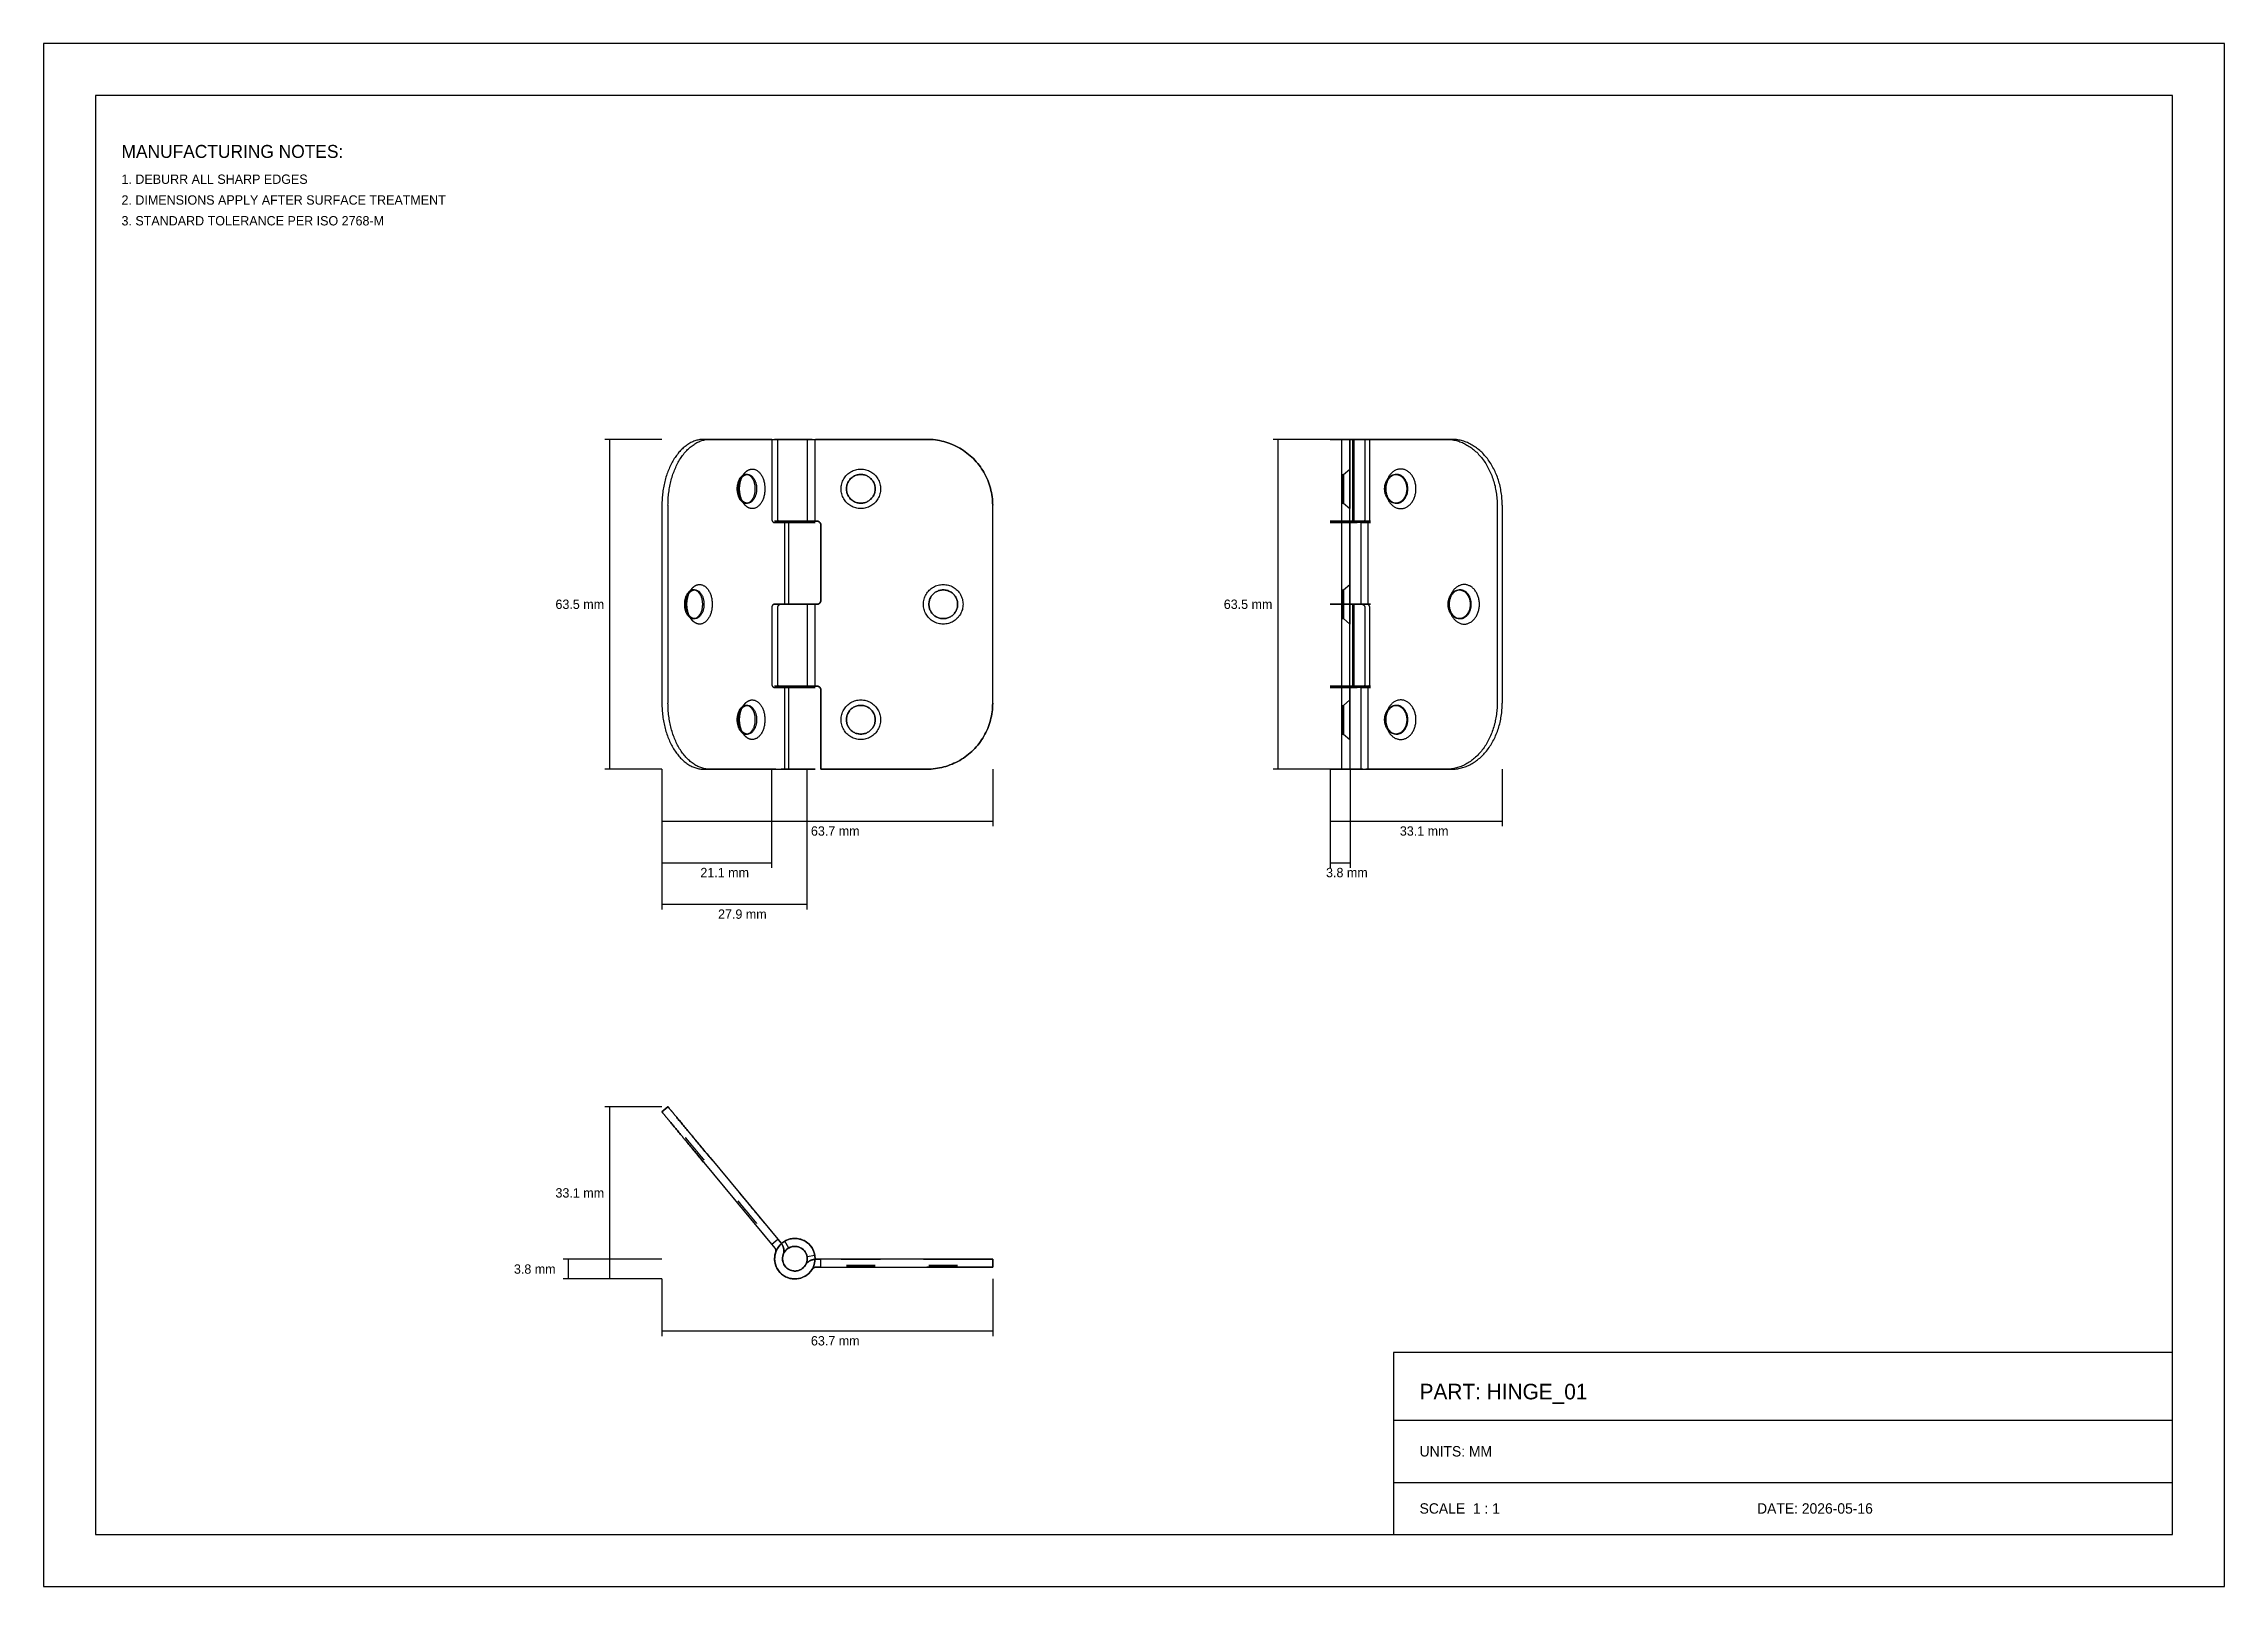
# Model space of a CAD drawing. Header units: metres. Extents: x 0 to 420, y 0 to 297.
import ezdxf

# ---------------------------------------------------------------- set-up
doc = ezdxf.new("R2010")
doc.units = ezdxf.units.M

msp = doc.modelspace()

# ---------------------------------------------------------------- texts
at = {"layer": 'DIMENSIONS', "color": 3}
for s, height, p in [('MANUFACTURING NOTES:', 2.5, (15, 275)), ('PART: HINGE_01', 3, (265, 36))]:
    msp.add_text(s, height=height, dxfattribs=at).set_placement(p)
at = {"layer": 'DIMENSIONS'}
for s, height, p in [('1. DEBURR ALL SHARP EDGES', 1.8, (15, 270)), ('2. DIMENSIONS APPLY AFTER SURFACE TREATMENT', 1.8, (15, 266)), ('3. STANDARD TOLERANCE PER ISO 2768-M', 1.8, (15, 262)), ('UNITS: MM', 2, (265, 25)), ('SCALE  1 : 1', 2, (265, 14)), ('DATE: 2026-05-16', 2, (330, 14))]:
    msp.add_text(s, height=height, dxfattribs=at).set_placement(p)
at = {"layer": 'DIMENSIONS', "color": 7}
for s, p in [('63.5 mm', (98.58, 188.17)), ('63.5 mm', (227.29, 188.17)), ('63.7 mm', (147.78, 144.52)), ('33.1 mm', (261.2, 144.52)), ('21.1 mm', (126.49, 136.52)), ('3.8 mm', (246.99, 136.52)), ('27.9 mm', (129.89, 128.52)), ('33.1 mm', (98.58, 74.85)), ('3.8 mm', (90.58, 60.19)), ('63.7 mm', (147.78, 46.38))]:
    msp.add_text(s, height=1.8, dxfattribs=at).set_placement(p)

# ---------------------------------------------------------------- linework, layer by layer
at = {"layer": 'BORDER'}
for p, q in [((260, 32), (410, 32)), ((260, 20), (410, 20))]:
    msp.add_line(p, q, dxfattribs=at)
for points in [[(0, 0), (420, 0), (420, 297), (0, 297), (0, 0)], [(10, 10), (410, 10), (410, 287), (10, 287), (10, 10)], [(260, 10), (410, 10), (410, 45), (260, 45), (260, 10)]]:
    msp.add_lwpolyline(points, dxfattribs=at)
at = {"layer": 'DIMENSIONS', "color": 2}
for p, q in [((119.08, 220.82), (108.08, 220.82)), ((109.08, 157.32), (109.08, 220.82)), ((247.79, 220.82), (236.79, 220.82)), ((237.79, 157.32), (237.79, 220.82)), ((119.08, 157.32), (108.08, 157.32)), ((119.08, 157.32), (119.08, 146.32)), ((119.08, 157.32), (119.08, 138.32)), ((119.08, 157.32), (119.08, 130.32)), ((140.2, 157.32), (140.2, 138.32)), ((147, 157.32), (147, 130.32)), ((182.79, 157.32), (182.79, 146.32)), ((247.79, 157.32), (236.79, 157.32)), ((247.79, 157.32), (247.79, 146.32)), ((247.79, 157.32), (247.79, 138.32)), ((251.6, 157.32), (251.6, 138.32)), ((280.92, 157.32), (280.92, 146.32)), ((119.08, 147.32), (182.79, 147.32)), ((247.79, 147.32), (280.92, 147.32)), ((119.08, 139.32), (140.2, 139.32)), ((247.79, 139.32), (251.6, 139.32)), ((119.08, 131.32), (147, 131.32)), ((119.08, 92.32), (108.08, 92.32)), ((109.08, 59.18), (109.08, 92.32)), ((119.08, 63), (100.08, 63)), ((101.08, 59.18), (101.08, 63)), ((119.08, 59.18), (100.08, 59.18)), ((119.08, 59.18), (108.08, 59.18)), ((119.08, 59.18), (119.08, 48.18)), ((182.79, 59.18), (182.79, 48.18)), ((119.08, 49.18), (182.79, 49.18))]:
    msp.add_line(p, q, dxfattribs=at)
at = {"layer": 'GEOMETRY'}
for p, q in [((122.52, 218.5), (122.36, 218.32)), ((122.69, 218.68), (122.52, 218.5)), ((122.85, 218.85), (122.69, 218.68)), ((123.02, 219.01), (122.85, 218.85)), ((123.19, 219.17), (123.02, 219.01)), ((123.37, 219.32), (123.19, 219.17)), ((123.55, 219.46), (123.37, 219.32)), ((123.53, 218.32), (123.69, 218.5)), ((123.72, 219.6), (123.55, 219.46)), ((123.69, 218.5), (123.86, 218.68)), ((123.91, 219.73), (123.72, 219.6)), ((123.86, 218.68), (124.03, 218.85)), ((124.09, 219.85), (123.91, 219.73)), ((124.03, 218.85), (124.19, 219.01)), ((124.27, 219.97), (124.09, 219.85)), ((124.19, 219.01), (124.37, 219.17)), ((124.46, 220.07), (124.27, 219.97)), ((124.37, 219.17), (124.54, 219.32)), ((124.65, 220.18), (124.46, 220.07)), ((124.54, 219.32), (124.72, 219.46)), ((124.84, 220.27), (124.65, 220.18)), ((124.72, 219.46), (124.9, 219.6)), ((125.03, 220.36), (124.84, 220.27)), ((124.9, 219.6), (125.08, 219.73)), ((125.22, 220.44), (125.03, 220.36)), ((125.08, 219.73), (125.26, 219.85)), ((125.41, 220.51), (125.22, 220.44)), ((125.26, 219.85), (125.45, 219.97)), ((125.61, 220.57), (125.41, 220.51)), ((125.45, 219.97), (125.63, 220.07)), ((125.81, 220.63), (125.61, 220.57)), ((125.63, 220.07), (125.82, 220.18)), ((126, 220.68), (125.81, 220.63)), ((125.82, 220.18), (126.01, 220.27)), ((126.2, 220.72), (126, 220.68)), ((126.01, 220.27), (126.2, 220.36)), ((126.4, 220.76), (126.2, 220.72)), ((126.2, 220.36), (126.39, 220.44)), ((126.39, 220.44), (126.59, 220.51)), ((126.6, 220.78), (126.4, 220.76)), ((126.59, 220.51), (126.78, 220.57)), ((126.79, 220.8), (126.6, 220.78)), ((126.78, 220.57), (126.98, 220.63)), ((126.99, 220.81), (126.79, 220.8)), ((126.98, 220.63), (127.17, 220.68)), ((127.19, 220.82), (126.99, 220.81)), ((127.17, 220.68), (127.37, 220.72)), ((140.22, 220.82), (127.19, 220.82)), ((128.36, 220.82), (127.19, 220.82)), ((127.37, 220.72), (127.57, 220.76)), ((127.57, 220.76), (127.77, 220.78)), ((127.77, 220.78), (127.97, 220.8)), ((127.97, 220.8), (128.17, 220.81)), ((128.17, 220.81), (128.36, 220.82)), ((128.36, 220.82), (141.39, 220.82)), ((140.22, 220.82), (140.22, 205.58)), ((140.22, 220.82), (141.39, 220.82)), ((140.8, 220.82), (140.79, 220.82)), ((140.79, 220.82), (140.81, 220.82)), ((140.82, 220.82), (140.8, 220.82)), ((140.81, 220.82), (140.83, 220.82)), ((140.83, 220.82), (140.82, 220.82)), ((140.85, 220.82), (140.83, 220.82)), ((140.83, 220.82), (140.84, 220.82)), ((140.84, 220.82), (140.86, 220.82)), ((140.87, 220.82), (140.85, 220.82)), ((140.86, 220.82), (140.9, 220.82)), ((140.92, 220.82), (140.87, 220.82)), ((140.9, 220.82), (140.96, 220.82)), ((140.96, 220.82), (140.92, 220.82)), ((141, 220.82), (140.96, 220.82)), ((140.96, 220.82), (141.01, 220.82)), ((141.05, 220.82), (141, 220.82)), ((141.01, 220.82), (141.07, 220.82)), ((141.11, 220.82), (141.05, 220.82)), ((141.07, 220.82), (141.12, 220.82)), ((141.18, 220.82), (141.11, 220.82)), ((141.12, 220.82), (141.21, 220.82)), ((141.25, 220.82), (141.18, 220.82)), ((141.21, 220.82), (141.3, 220.82)), ((141.33, 220.82), (141.25, 220.82)), ((141.3, 220.82), (141.39, 220.82)), ((141.4, 220.82), (141.33, 220.82)), ((141.39, 220.82), (141.48, 220.82)), ((141.39, 205.58), (141.39, 220.82)), ((141.5, 220.82), (141.4, 220.82)), ((141.48, 220.82), (141.58, 220.82)), ((141.59, 220.82), (141.5, 220.82)), ((141.58, 220.82), (141.71, 220.82)), ((141.69, 220.82), (141.59, 220.82)), ((141.79, 220.82), (141.69, 220.82)), ((141.71, 220.82), (141.83, 220.82)), ((141.9, 220.82), (141.79, 220.82)), ((141.83, 220.82), (141.95, 220.82)), ((142.01, 220.82), (141.9, 220.82)), ((141.95, 220.82), (142.07, 220.82)), ((142.13, 220.82), (142.01, 220.82)), ((142.07, 220.82), (142.21, 220.82)), ((142.25, 220.82), (142.13, 220.82)), ((142.21, 220.82), (142.36, 220.82)), ((142.37, 220.82), (142.25, 220.82)), ((142.32, 220.82), (142.31, 220.82)), ((142.31, 220.82), (142.32, 220.82)), ((142.32, 220.82), (142.31, 220.82)), ((142.31, 220.82), (142.31, 220.82)), ((142.31, 220.82), (142.31, 220.82)), ((142.31, 220.82), (142.31, 220.82)), ((142.31, 220.82), (142.32, 220.82)), ((142.33, 220.82), (142.32, 220.82)), ((142.32, 220.82), (142.33, 220.82)), ((142.33, 220.82), (142.32, 220.82)), ((142.32, 220.82), (142.32, 220.82)), ((142.32, 220.82), (142.32, 220.82)), ((142.32, 220.82), (142.32, 220.82)), ((142.32, 220.82), (142.32, 220.82)), ((142.32, 220.82), (142.33, 220.82)), ((142.34, 220.82), (142.33, 220.82)), ((142.33, 220.82), (142.35, 220.82)), ((142.34, 220.82), (142.33, 220.82)), ((142.33, 220.82), (142.33, 220.82)), ((142.33, 220.82), (142.33, 220.82)), ((142.33, 220.82), (142.34, 220.82)), ((142.35, 220.82), (142.34, 220.82)), ((142.35, 220.82), (142.34, 220.82)), ((142.34, 220.82), (142.34, 220.82)), ((142.34, 220.82), (142.35, 220.82)), ((142.36, 220.82), (142.35, 220.82)), ((142.35, 220.82), (142.36, 220.82)), ((142.37, 220.82), (142.35, 220.82)), ((142.35, 220.82), (142.36, 220.82)), ((142.39, 220.82), (142.36, 220.82)), ((142.36, 220.82), (142.38, 220.82)), ((142.36, 220.82), (142.51, 220.82)), ((142.36, 220.82), (142.36, 220.82)), ((142.36, 220.82), (142.37, 220.82)), ((142.5, 220.82), (142.37, 220.82)), ((142.39, 220.82), (142.37, 220.82)), ((142.37, 220.82), (142.38, 220.82)), ((142.38, 220.82), (142.41, 220.82)), ((142.38, 220.82), (142.38, 220.82)), ((142.38, 220.82), (142.39, 220.82)), ((142.42, 220.82), (142.39, 220.82)), ((142.41, 220.82), (142.39, 220.82)), ((142.39, 220.82), (142.4, 220.82)), ((142.4, 220.82), (142.41, 220.82)), ((142.41, 220.82), (142.45, 220.82)), ((142.43, 220.82), (142.41, 220.82)), ((142.41, 220.82), (142.42, 220.82)), ((142.44, 220.82), (142.42, 220.82)), ((142.42, 220.82), (142.43, 220.82)), ((142.46, 220.82), (142.43, 220.82)), ((142.43, 220.82), (142.44, 220.82)), ((142.47, 220.82), (142.44, 220.82)), ((142.44, 220.82), (142.45, 220.82)), ((142.45, 220.82), (142.48, 220.82)), ((142.45, 220.82), (142.46, 220.82)), ((142.5, 220.82), (142.46, 220.82)), ((142.46, 220.82), (142.47, 220.82)), ((142.51, 220.82), (142.47, 220.82)), ((142.47, 220.82), (142.48, 220.82)), ((142.48, 220.82), (142.52, 220.82)), ((142.48, 220.82), (142.5, 220.82)), ((142.64, 220.82), (142.5, 220.82)), ((142.53, 220.82), (142.5, 220.82)), ((142.5, 220.82), (142.51, 220.82)), ((142.55, 220.82), (142.51, 220.82)), ((142.51, 220.82), (142.65, 220.82)), ((142.51, 220.82), (142.52, 220.82)), ((142.52, 220.82), (142.57, 220.82)), ((142.52, 220.82), (142.54, 220.82)), ((142.56, 220.82), (142.53, 220.82)), ((142.54, 220.82), (142.55, 220.82)), ((142.6, 220.82), (142.55, 220.82)), ((142.55, 220.82), (142.57, 220.82)), ((142.6, 220.82), (142.56, 220.82)), ((142.57, 220.82), (142.62, 220.82)), ((142.57, 220.82), (142.58, 220.82)), ((142.58, 220.82), (142.6, 220.82)), ((142.64, 220.82), (142.6, 220.82)), ((142.64, 220.82), (142.6, 220.82)), ((142.6, 220.82), (142.61, 220.82)), ((142.61, 220.82), (142.63, 220.82)), ((142.62, 220.82), (142.68, 220.82)), ((142.63, 220.82), (142.64, 220.82)), ((142.69, 220.82), (142.64, 220.82)), ((142.77, 220.82), (142.64, 220.82)), ((142.69, 220.82), (142.64, 220.82)), ((142.64, 220.82), (142.66, 220.82)), ((142.65, 220.82), (142.8, 220.82)), ((142.66, 220.82), (142.68, 220.82)), ((142.68, 220.82), (142.74, 220.82)), ((142.68, 220.82), (142.7, 220.82)), ((142.74, 220.82), (142.69, 220.82)), ((142.73, 220.82), (142.69, 220.82)), ((142.7, 220.82), (142.71, 220.82)), ((142.71, 220.82), (142.73, 220.82)), ((142.78, 220.82), (142.73, 220.82)), ((142.73, 220.82), (142.75, 220.82)), ((142.8, 220.82), (142.74, 220.82)), ((142.74, 220.82), (142.8, 220.82)), ((142.75, 220.82), (142.77, 220.82)), ((142.91, 220.82), (142.77, 220.82)), ((142.77, 220.82), (142.79, 220.82)), ((142.83, 220.82), (142.78, 220.82)), ((142.79, 220.82), (142.81, 220.82)), ((142.86, 220.82), (142.8, 220.82)), ((142.8, 220.82), (142.87, 220.82)), ((142.8, 220.82), (142.97, 220.82)), ((142.81, 220.82), (142.83, 220.82)), ((142.89, 220.82), (142.83, 220.82)), ((142.83, 220.82), (142.85, 220.82)), ((142.85, 220.82), (142.87, 220.82)), ((142.92, 220.82), (142.86, 220.82)), ((142.87, 220.82), (142.95, 220.82)), ((142.87, 220.82), (142.89, 220.82)), ((142.94, 220.82), (142.89, 220.82)), ((142.89, 220.82), (142.91, 220.82)), ((143.05, 220.82), (142.91, 220.82)), ((142.91, 220.82), (142.93, 220.82)), ((142.99, 220.82), (142.92, 220.82)), ((142.93, 220.82), (142.96, 220.82)), ((143, 220.82), (142.94, 220.82)), ((142.95, 220.82), (143.02, 220.82)), ((142.96, 220.82), (142.98, 220.82)), ((142.97, 220.82), (143.13, 220.82)), ((142.98, 220.82), (143, 220.82)), ((143.06, 220.82), (142.99, 220.82)), ((143.06, 220.82), (143, 220.82)), ((143, 220.82), (143.02, 220.82)), ((143.02, 220.82), (143.09, 220.82)), ((143.02, 220.82), (143.05, 220.82)), ((143.2, 220.82), (143.05, 220.82)), ((143.05, 220.82), (143.07, 220.82)), ((143.13, 220.82), (143.06, 220.82)), ((143.12, 220.82), (143.06, 220.82)), ((143.07, 220.82), (143.1, 220.82)), ((143.09, 220.82), (143.18, 220.82)), ((143.1, 220.82), (143.12, 220.82)), ((143.19, 220.82), (143.12, 220.82)), ((143.12, 220.82), (143.14, 220.82)), ((143.2, 220.82), (143.13, 220.82)), ((143.13, 220.82), (143.3, 220.82)), ((143.14, 220.82), (143.17, 220.82)), ((143.17, 220.82), (143.24, 220.82)), ((143.18, 220.82), (143.27, 220.82)), ((143.25, 220.82), (143.19, 220.82)), ((143.27, 220.82), (143.2, 220.82)), ((143.34, 220.82), (143.2, 220.82)), ((143.24, 220.82), (143.31, 220.82)), ((143.32, 220.82), (143.25, 220.82)), ((143.36, 220.82), (143.27, 220.82)), ((143.27, 220.82), (143.36, 220.82)), ((143.3, 220.82), (143.47, 220.82)), ((143.31, 220.82), (143.38, 220.82)), ((143.39, 220.82), (143.32, 220.82)), ((143.49, 220.82), (143.34, 220.82)), ((143.44, 220.82), (143.36, 220.82)), ((143.36, 220.82), (143.45, 220.82)), ((143.38, 220.82), (143.44, 220.82)), ((143.46, 220.82), (143.39, 220.82)), ((143.52, 220.82), (143.44, 220.82)), ((143.44, 220.82), (143.52, 220.82)), ((143.45, 220.82), (143.54, 220.82)), ((143.53, 220.82), (143.46, 220.82)), ((143.47, 220.82), (143.64, 220.82)), ((143.64, 220.82), (143.49, 220.82)), ((143.6, 220.82), (143.52, 220.82)), ((143.52, 220.82), (143.59, 220.82)), ((143.6, 220.82), (143.53, 220.82)), ((143.54, 220.82), (143.64, 220.82)), ((143.59, 220.82), (143.67, 220.82)), ((143.69, 220.82), (143.6, 220.82)), ((143.68, 220.82), (143.6, 220.82)), ((143.64, 220.82), (143.74, 220.82)), ((143.79, 220.82), (143.64, 220.82)), ((143.64, 220.82), (143.82, 220.82)), ((143.67, 220.82), (143.74, 220.82)), ((143.76, 220.82), (143.68, 220.82)), ((143.78, 220.82), (143.69, 220.82)), ((143.74, 220.82), (143.84, 220.82)), ((143.74, 220.82), (143.82, 220.82)), ((143.83, 220.82), (143.76, 220.82)), ((143.87, 220.82), (143.78, 220.82)), ((143.95, 220.82), (143.79, 220.82)), ((143.82, 220.82), (143.99, 220.82)), ((143.82, 220.82), (143.9, 220.82)), ((143.91, 220.82), (143.83, 220.82)), ((143.84, 220.82), (143.94, 220.82)), ((143.96, 220.82), (143.87, 220.82)), ((143.9, 220.82), (143.98, 220.82)), ((143.99, 220.82), (143.91, 220.82)), ((143.94, 220.82), (144.05, 220.82)), ((144.1, 220.82), (143.95, 220.82)), ((144.05, 220.82), (143.96, 220.82)), ((143.98, 220.82), (144.06, 220.82)), ((143.99, 220.82), (144.17, 220.82)), ((144.07, 220.82), (143.99, 220.82)), ((144.14, 220.82), (144.05, 220.82)), ((144.05, 220.82), (144.16, 220.82)), ((144.06, 220.82), (144.14, 220.82)), ((144.15, 220.82), (144.07, 220.82)), ((144.26, 220.82), (144.1, 220.82)), ((144.24, 220.82), (144.14, 220.82)), ((144.14, 220.82), (144.22, 220.82)), ((144.24, 220.82), (144.15, 220.82)), ((144.16, 220.82), (144.26, 220.82)), ((144.17, 220.82), (144.35, 220.82)), ((144.22, 220.82), (144.3, 220.82)), ((144.33, 220.82), (144.24, 220.82)), ((144.32, 220.82), (144.24, 220.82)), ((144.26, 220.82), (144.37, 220.82)), ((144.42, 220.82), (144.26, 220.82)), ((144.3, 220.82), (144.39, 220.82)), ((144.4, 220.82), (144.32, 220.82)), ((144.43, 220.82), (144.33, 220.82)), ((144.35, 220.82), (144.53, 220.82)), ((144.37, 220.82), (144.48, 220.82)), ((144.39, 220.82), (144.47, 220.82)), ((144.48, 220.82), (144.4, 220.82)), ((144.57, 220.82), (144.42, 220.82)), ((144.52, 220.82), (144.43, 220.82)), ((144.47, 220.82), (144.55, 220.82)), ((144.48, 220.82), (144.59, 220.82)), ((144.57, 220.82), (144.48, 220.82)), ((144.62, 220.82), (144.52, 220.82)), ((144.53, 220.82), (144.71, 220.82)), ((144.55, 220.82), (144.64, 220.82)), ((144.73, 220.82), (144.57, 220.82)), ((144.65, 220.82), (144.57, 220.82)), ((144.59, 220.82), (144.7, 220.82)), ((144.71, 220.82), (144.62, 220.82)), ((144.64, 220.82), (144.72, 220.82)), ((144.74, 220.82), (144.65, 220.82)), ((144.7, 220.82), (144.81, 220.82)), ((144.81, 220.82), (144.71, 220.82)), ((144.71, 220.82), (144.89, 220.82)), ((144.72, 220.82), (144.8, 220.82)), ((144.89, 220.82), (144.73, 220.82)), ((144.82, 220.82), (144.74, 220.82)), ((144.8, 220.82), (144.89, 220.82)), ((144.91, 220.82), (144.81, 220.82)), ((144.81, 220.82), (144.92, 220.82)), ((144.9, 220.82), (144.82, 220.82)), ((145.05, 220.82), (144.89, 220.82)), ((144.89, 220.82), (145.07, 220.82)), ((144.89, 220.82), (144.97, 220.82)), ((144.99, 220.82), (144.9, 220.82)), ((145, 220.82), (144.91, 220.82)), ((144.92, 220.82), (145.03, 220.82)), ((144.97, 220.82), (145.05, 220.82)), ((145.07, 220.82), (144.99, 220.82)), ((145.1, 220.82), (145, 220.82)), ((145.03, 220.82), (145.13, 220.82)), ((145.2, 220.82), (145.05, 220.82)), ((145.05, 220.82), (145.14, 220.82)), ((145.07, 220.82), (145.25, 220.82)), ((145.15, 220.82), (145.07, 220.82)), ((145.19, 220.82), (145.1, 220.82)), ((145.13, 220.82), (145.24, 220.82)), ((145.14, 220.82), (145.22, 220.82)), ((145.23, 220.82), (145.15, 220.82)), ((145.29, 220.82), (145.19, 220.82)), ((145.36, 220.82), (145.2, 220.82)), ((145.22, 220.82), (145.3, 220.82)), ((145.31, 220.82), (145.23, 220.82)), ((145.24, 220.82), (145.35, 220.82)), ((145.25, 220.82), (145.42, 220.82)), ((145.38, 220.82), (145.29, 220.82)), ((145.3, 220.82), (145.38, 220.82)), ((145.39, 220.82), (145.31, 220.82)), ((145.35, 220.82), (145.46, 220.82)), ((145.51, 220.82), (145.36, 220.82)), ((145.47, 220.82), (145.38, 220.82)), ((145.38, 220.82), (145.46, 220.82)), ((145.47, 220.82), (145.39, 220.82)), ((145.42, 220.82), (145.6, 220.82)), ((145.46, 220.82), (145.56, 220.82)), ((145.46, 220.82), (145.54, 220.82)), ((145.56, 220.82), (145.47, 220.82)), ((145.55, 220.82), (145.47, 220.82)), ((145.67, 220.82), (145.51, 220.82)), ((145.54, 220.82), (145.62, 220.82)), ((145.63, 220.82), (145.55, 220.82)), ((145.65, 220.82), (145.56, 220.82)), ((145.56, 220.82), (145.66, 220.82)), ((145.6, 220.82), (145.77, 220.82)), ((145.62, 220.82), (145.7, 220.82)), ((145.71, 220.82), (145.63, 220.82)), ((145.74, 220.82), (145.65, 220.82)), ((145.66, 220.82), (145.75, 220.82)), ((145.82, 220.82), (145.67, 220.82)), ((145.7, 220.82), (145.77, 220.82)), ((145.78, 220.82), (145.71, 220.82)), ((145.82, 220.82), (145.74, 220.82)), ((145.75, 220.82), (145.85, 220.82)), ((145.77, 220.82), (145.95, 220.82)), ((145.77, 220.82), (145.84, 220.82)), ((145.86, 220.82), (145.78, 220.82)), ((145.9, 220.82), (145.82, 220.82)), ((145.97, 220.82), (145.82, 220.82)), ((145.84, 220.82), (145.91, 220.82)), ((145.85, 220.82), (145.95, 220.82)), ((145.93, 220.82), (145.86, 220.82)), ((145.98, 220.82), (145.9, 220.82)), ((145.91, 220.82), (145.99, 220.82)), ((146, 220.82), (145.93, 220.82)), ((145.95, 220.82), (146.04, 220.82)), ((145.95, 220.82), (146.11, 220.82)), ((146.12, 220.82), (145.97, 220.82)), ((146.06, 220.82), (145.98, 220.82)), ((145.99, 220.82), (146.06, 220.82)), ((146.07, 220.82), (146, 220.82)), ((146.04, 220.82), (146.12, 220.82)), ((146.14, 220.82), (146.06, 220.82)), ((146.06, 220.82), (146.12, 220.82)), ((146.13, 220.82), (146.07, 220.82)), ((146.11, 220.82), (146.28, 220.82)), ((146.12, 220.82), (146.21, 220.82)), ((146.26, 220.82), (146.12, 220.82)), ((146.12, 220.82), (146.19, 220.82)), ((146.2, 220.82), (146.13, 220.82)), ((146.21, 220.82), (146.14, 220.82)), ((146.19, 220.82), (146.25, 220.82)), ((146.23, 220.82), (146.2, 220.82)), ((146.29, 220.82), (146.21, 220.82)), ((146.21, 220.82), (146.3, 220.82)), ((146.25, 220.82), (146.23, 220.82)), ((146.25, 220.82), (146.32, 220.82)), ((146.28, 220.82), (146.25, 220.82)), ((146.41, 220.82), (146.26, 220.82)), ((146.28, 220.82), (146.44, 220.82)), ((146.3, 220.82), (146.28, 220.82)), ((146.36, 220.82), (146.29, 220.82)), ((146.3, 220.82), (146.37, 220.82)), ((146.32, 220.82), (146.3, 220.82)), ((146.32, 220.82), (146.37, 220.82)), ((146.35, 220.82), (146.32, 220.82)), ((146.37, 220.82), (146.35, 220.82)), ((146.43, 220.82), (146.36, 220.82)), ((146.37, 220.82), (146.45, 220.82)), ((146.37, 220.82), (146.43, 220.82)), ((146.39, 220.82), (146.37, 220.82)), ((146.42, 220.82), (146.39, 220.82)), ((146.55, 220.82), (146.41, 220.82)), ((146.44, 220.82), (146.42, 220.82)), ((146.49, 220.82), (146.43, 220.82)), ((146.43, 220.82), (146.49, 220.82)), ((146.44, 220.82), (146.6, 220.82)), ((146.46, 220.82), (146.44, 220.82)), ((146.45, 220.82), (146.52, 220.82)), ((146.48, 220.82), (146.46, 220.82)), ((146.5, 220.82), (146.48, 220.82)), ((146.55, 220.82), (146.49, 220.82)), ((146.49, 220.82), (146.54, 220.82)), ((146.52, 220.82), (146.5, 220.82)), ((146.52, 220.82), (146.59, 220.82)), ((146.54, 220.82), (146.52, 220.82)), ((146.54, 220.82), (146.59, 220.82)), ((146.56, 220.82), (146.54, 220.82)), ((146.6, 220.82), (146.55, 220.82)), ((146.68, 220.82), (146.55, 220.82)), ((146.58, 220.82), (146.56, 220.82)), ((146.6, 220.82), (146.58, 220.82)), ((146.59, 220.82), (146.66, 220.82)), ((146.59, 220.82), (146.64, 220.82)), ((146.66, 220.82), (146.6, 220.82)), ((146.6, 220.82), (146.76, 220.82)), ((146.62, 220.82), (146.6, 220.82)), ((146.64, 220.82), (146.62, 220.82)), ((146.64, 220.82), (146.68, 220.82)), ((146.66, 220.82), (146.64, 220.82)), ((146.72, 220.82), (146.66, 220.82)), ((146.66, 220.82), (146.71, 220.82)), ((146.68, 220.82), (146.66, 220.82)), ((146.81, 220.82), (146.68, 220.82)), ((146.68, 220.82), (146.73, 220.82)), ((146.7, 220.82), (146.68, 220.82)), ((146.71, 220.82), (146.7, 220.82)), ((146.71, 220.82), (146.76, 220.82)), ((146.73, 220.82), (146.71, 220.82)), ((148.02, 220.82), (146.72, 220.82)), ((146.72, 220.82), (146.74, 220.82)), ((146.73, 220.82), (146.77, 220.82)), ((146.74, 220.82), (146.73, 220.82)), ((146.74, 220.82), (146.76, 220.82)), ((146.76, 220.82), (146.74, 220.82)), ((146.76, 220.82), (146.78, 220.82)), ((146.76, 220.82), (146.81, 220.82)), ((146.76, 220.82), (146.9, 220.82)), ((146.78, 220.82), (146.76, 220.82)), ((146.77, 220.82), (146.81, 220.82)), ((146.78, 220.82), (146.8, 220.82)), ((146.79, 220.82), (146.78, 220.82)), ((146.81, 220.82), (146.79, 220.82)), ((146.8, 220.82), (146.82, 220.82)), ((146.81, 220.82), (146.86, 220.82)), ((146.95, 220.82), (146.81, 220.82)), ((146.81, 220.82), (146.84, 220.82)), ((146.82, 220.82), (146.81, 220.82)), ((146.82, 220.82), (146.84, 220.82)), ((146.84, 220.82), (146.82, 220.82)), ((146.84, 220.82), (146.86, 220.82)), ((146.84, 220.82), (146.88, 220.82)), ((146.85, 220.82), (146.84, 220.82)), ((146.86, 220.82), (146.85, 220.82)), ((146.86, 220.82), (146.89, 220.82)), ((146.86, 220.82), (146.9, 220.82)), ((146.87, 220.82), (146.86, 220.82)), ((146.89, 220.82), (146.87, 220.82)), ((146.88, 220.82), (146.91, 220.82)), ((146.89, 220.82), (146.91, 220.82)), ((146.9, 220.82), (146.89, 220.82)), ((146.9, 220.82), (146.93, 220.82)), ((146.9, 220.82), (147.05, 220.82)), ((146.91, 220.82), (146.9, 220.82)), ((146.91, 220.82), (146.93, 220.82)), ((146.91, 220.82), (146.94, 220.82)), ((146.92, 220.82), (146.91, 220.82)), ((146.93, 220.82), (146.92, 220.82)), ((146.93, 220.82), (146.96, 220.82)), ((146.93, 220.82), (146.96, 220.82)), ((146.94, 220.82), (146.93, 220.82)), ((146.94, 220.82), (146.96, 220.82)), ((146.95, 220.82), (146.94, 220.82)), ((147.08, 220.82), (146.95, 220.82)), ((146.96, 220.82), (146.95, 220.82)), ((146.96, 220.82), (146.98, 220.82)), ((146.96, 220.82), (146.99, 220.82)), ((146.96, 220.82), (146.98, 220.82)), ((146.97, 220.82), (146.96, 220.82)), ((146.98, 220.82), (146.97, 220.82)), ((146.98, 220.82), (147.01, 220.82)), ((146.98, 220.82), (147, 220.82)), ((146.99, 220.82), (146.98, 220.82)), ((146.99, 220.82), (147.03, 220.82)), ((147, 220.82), (146.99, 220.82)), ((147, 220.82), (147.02, 220.82)), ((147.01, 220.82), (147, 220.82)), ((147, 220.82), (147, 220.82)), ((147.01, 220.82), (147.03, 220.82)), ((147.02, 220.82), (147.01, 220.82)), ((147.02, 220.82), (147.03, 220.82)), ((147.03, 220.82), (147.02, 220.82)), ((147.02, 220.82), (147.02, 220.82)), ((147.03, 220.82), (147.06, 220.82)), ((147.03, 220.82), (148.53, 220.82)), ((147.03, 220.82), (147.03, 205.07)), ((147.03, 220.82), (147.04, 220.82)), ((147.04, 220.82), (147.03, 220.82)), ((147.03, 220.82), (147.03, 220.82)), ((147.04, 220.82), (147.05, 220.82)), ((147.05, 220.82), (147.04, 220.82)), ((147.04, 220.82), (147.04, 220.82)), ((147.05, 220.82), (147.19, 220.82)), ((147.05, 220.82), (147.05, 220.82)), ((147.05, 220.82), (147.06, 220.82)), ((147.06, 220.82), (147.05, 220.82)), ((147.05, 220.82), (147.05, 220.82)), ((147.05, 220.82), (147.05, 220.82)), ((147.06, 220.82), (147.08, 220.82)), ((147.06, 220.82), (147.06, 220.82)), ((147.06, 220.82), (147.06, 220.82)), ((147.06, 220.82), (147.06, 220.82)), ((147.06, 220.82), (147.06, 220.82)), ((147.06, 220.82), (147.06, 220.82)), ((147.08, 220.82), (147.11, 220.82)), ((147.2, 220.82), (147.08, 220.82)), ((147.11, 220.82), (147.14, 220.82)), ((147.14, 220.82), (147.16, 220.82)), ((147.16, 220.82), (147.19, 220.82)), ((147.19, 220.82), (147.22, 220.82)), ((147.19, 220.82), (147.33, 220.82)), ((147.31, 220.82), (147.2, 220.82)), ((147.22, 220.82), (147.25, 220.82)), ((147.25, 220.82), (147.28, 220.82)), ((147.28, 220.82), (147.31, 220.82)), ((147.31, 220.82), (147.34, 220.82)), ((147.43, 220.82), (147.31, 220.82)), ((147.33, 220.82), (147.46, 220.82)), ((147.34, 220.82), (147.37, 220.82)), ((147.37, 220.82), (147.4, 220.82)), ((147.4, 220.82), (147.43, 220.82)), ((147.43, 220.82), (147.46, 220.82)), ((147.54, 220.82), (147.43, 220.82)), ((147.46, 220.82), (147.49, 220.82)), ((147.46, 220.82), (147.57, 220.82)), ((147.49, 220.82), (147.52, 220.82)), ((147.52, 220.82), (147.55, 220.82)), ((147.65, 220.82), (147.54, 220.82)), ((147.55, 220.82), (147.58, 220.82)), ((147.57, 220.82), (147.69, 220.82)), ((147.58, 220.82), (147.62, 220.82)), ((147.62, 220.82), (147.65, 220.82)), ((147.65, 220.82), (147.68, 220.82)), ((147.74, 220.82), (147.65, 220.82)), ((147.68, 220.82), (147.71, 220.82)), ((147.69, 220.82), (147.81, 220.82)), ((147.71, 220.82), (147.75, 220.82)), ((147.83, 220.82), (147.74, 220.82)), ((147.75, 220.82), (147.78, 220.82)), ((147.78, 220.82), (147.82, 220.82)), ((147.81, 220.82), (147.92, 220.82)), ((147.82, 220.82), (147.85, 220.82)), ((147.93, 220.82), (147.83, 220.82)), ((147.85, 220.82), (147.88, 220.82)), ((147.88, 220.82), (147.92, 220.82)), ((147.92, 220.82), (147.95, 220.82)), ((147.92, 220.82), (148.01, 220.82)), ((148.02, 220.82), (147.93, 220.82)), ((147.95, 220.82), (147.99, 220.82)), ((147.99, 220.82), (148.02, 220.82)), ((148.01, 220.82), (148.09, 220.82)), ((148.02, 220.82), (148.03, 220.82)), ((148.02, 220.82), (148.06, 220.82)), ((148.03, 220.82), (148.04, 220.82)), ((148.04, 220.82), (148.04, 220.82)), ((148.04, 220.82), (148.05, 220.82)), ((148.05, 220.82), (148.06, 220.82)), ((148.06, 220.82), (148.06, 220.82)), ((148.06, 220.82), (148.07, 220.82)), ((148.06, 220.82), (148.09, 220.82)), ((148.07, 220.82), (148.08, 220.82)), ((148.08, 220.82), (148.09, 220.82)), ((148.09, 220.82), (148.09, 220.82)), ((148.09, 220.82), (148.1, 220.82)), ((148.09, 220.82), (148.13, 220.82)), ((148.09, 220.82), (148.18, 220.82)), ((148.1, 220.82), (148.11, 220.82)), ((148.11, 220.82), (148.12, 220.82)), ((148.12, 220.82), (148.13, 220.82)), ((148.13, 220.82), (148.14, 220.82)), ((148.13, 220.82), (148.16, 220.82)), ((148.14, 220.82), (148.14, 220.82)), ((148.14, 220.82), (148.15, 220.82)), ((148.15, 220.82), (148.16, 220.82)), ((148.16, 220.82), (148.17, 220.82)), ((148.16, 220.82), (148.2, 220.82)), ((148.17, 220.82), (148.18, 220.82)), ((148.18, 220.82), (148.19, 220.82)), ((148.18, 220.82), (148.26, 220.82)), ((148.19, 220.82), (148.2, 220.82)), ((148.2, 220.82), (148.21, 220.82)), ((148.2, 220.82), (148.24, 220.82)), ((148.21, 220.82), (148.22, 220.82)), ((148.22, 220.82), (148.23, 220.82)), ((148.23, 220.82), (148.24, 220.82)), ((148.24, 220.82), (148.25, 220.82)), ((148.24, 220.82), (148.27, 220.82)), ((148.25, 220.82), (148.26, 220.82)), ((148.26, 220.82), (148.27, 220.82)), ((148.26, 220.82), (148.33, 220.82)), ((148.27, 220.82), (148.28, 220.82)), ((148.27, 220.82), (148.31, 220.82)), ((148.28, 220.82), (148.29, 220.82)), ((148.29, 220.82), (148.3, 220.82)), ((148.3, 220.82), (148.31, 220.82)), ((148.31, 220.82), (148.32, 220.82)), ((148.31, 220.82), (148.35, 220.82)), ((148.32, 220.82), (148.33, 220.82)), ((148.33, 220.82), (148.34, 220.82)), ((148.33, 220.82), (148.38, 220.82)), ((148.34, 220.82), (148.35, 220.82)), ((148.35, 220.82), (148.37, 220.82)), ((148.35, 220.82), (148.38, 220.82)), ((148.37, 220.82), (148.38, 220.82)), ((148.38, 220.82), (148.39, 220.82)), ((148.38, 220.82), (148.42, 220.82)), ((148.38, 220.82), (148.43, 220.82)), ((148.39, 220.82), (148.4, 220.82)), ((148.4, 220.82), (148.41, 220.82)), ((148.41, 220.82), (148.42, 220.82)), ((148.42, 220.82), (148.43, 220.82)), ((148.42, 220.82), (148.45, 220.82)), ((148.43, 220.82), (148.45, 220.82)), ((148.43, 220.82), (148.48, 220.82)), ((148.45, 220.82), (148.46, 220.82)), ((148.45, 220.82), (148.49, 220.82)), ((148.46, 220.82), (148.47, 220.82)), ((148.47, 220.82), (148.48, 220.82)), ((148.48, 220.82), (148.49, 220.82)), ((148.48, 220.82), (148.53, 220.82)), ((148.49, 220.82), (148.5, 220.82)), ((148.49, 220.82), (148.53, 220.82)), ((148.5, 220.82), (148.52, 220.82)), ((148.52, 220.82), (148.53, 220.82)), ((148.53, 220.82), (148.54, 220.82)), ((148.53, 220.82), (148.56, 220.82)), ((148.53, 220.82), (148.53, 205.07)), ((148.54, 220.82), (148.55, 220.82)), ((148.55, 220.82), (148.56, 220.82)), ((148.56, 220.82), (148.58, 220.82)), ((148.56, 220.82), (148.6, 220.82)), ((148.58, 220.82), (148.59, 220.82)), ((148.59, 220.82), (148.6, 220.82)), ((148.6, 220.82), (148.61, 220.82)), ((148.6, 220.82), (148.64, 220.82)), ((148.61, 220.82), (148.63, 220.82)), ((148.63, 220.82), (148.64, 220.82)), ((148.64, 220.82), (148.65, 220.82)), ((148.64, 220.82), (148.67, 220.82)), ((148.65, 220.82), (148.66, 220.82)), ((148.66, 220.82), (148.67, 220.82)), ((170.09, 220.82), (148.67, 220.82)), ((148.67, 220.82), (170.09, 220.82)), ((170.09, 220.82), (170.5, 220.81)), ((170.5, 220.81), (170.09, 220.82)), ((170.5, 220.81), (170.92, 220.79)), ((170.92, 220.79), (170.5, 220.81)), ((170.92, 220.79), (171.33, 220.76)), ((171.33, 220.76), (170.92, 220.79)), ((171.33, 220.76), (171.74, 220.71)), ((171.74, 220.71), (171.33, 220.76)), ((171.74, 220.71), (172.16, 220.65)), ((172.16, 220.65), (171.74, 220.71)), ((172.16, 220.65), (172.56, 220.57)), ((172.56, 220.57), (172.16, 220.65)), ((172.56, 220.57), (172.97, 220.48)), ((172.97, 220.48), (172.56, 220.57)), ((172.97, 220.48), (173.37, 220.38)), ((173.37, 220.38), (172.97, 220.48)), ((173.37, 220.38), (173.77, 220.27)), ((173.77, 220.27), (173.37, 220.38)), ((173.77, 220.27), (174.17, 220.14)), ((174.17, 220.14), (173.77, 220.27)), ((174.17, 220.14), (174.56, 220)), ((174.56, 220), (174.17, 220.14)), ((174.56, 220), (174.95, 219.85)), ((174.95, 219.85), (174.56, 220)), ((174.95, 219.85), (175.33, 219.68)), ((175.33, 219.68), (174.95, 219.85)), ((175.33, 219.68), (175.7, 219.51)), ((175.7, 219.51), (175.33, 219.68)), ((175.7, 219.51), (176.07, 219.32)), ((176.07, 219.32), (175.7, 219.51)), ((176.07, 219.32), (176.44, 219.11)), ((176.44, 219.11), (176.07, 219.32)), ((176.44, 219.11), (176.79, 218.9)), ((176.79, 218.9), (176.44, 219.11)), ((176.79, 218.9), (177.14, 218.68)), ((177.14, 218.68), (176.79, 218.9)), ((177.14, 218.68), (177.48, 218.44)), ((177.48, 218.44), (177.14, 218.68)), ((177.48, 218.44), (177.82, 218.19)), ((177.82, 218.19), (177.48, 218.44)), ((247.8, 220.82), (247.79, 220.82)), ((247.79, 220.82), (247.79, 220.82)), ((247.79, 220.82), (247.79, 220.82)), ((247.79, 220.82), (247.79, 220.82)), ((247.79, 220.82), (247.81, 220.82)), ((247.81, 220.82), (247.8, 220.82)), ((247.8, 220.82), (247.8, 220.82)), ((247.82, 220.82), (247.81, 220.82)), ((247.81, 220.82), (247.81, 220.82)), ((247.81, 220.82), (247.83, 220.82)), ((247.83, 220.82), (247.82, 220.82)), ((247.84, 220.82), (247.83, 220.82)), ((247.83, 220.82), (247.85, 220.82)), ((247.85, 220.82), (247.84, 220.82)), ((247.86, 220.82), (247.85, 220.82)), ((247.85, 220.82), (247.87, 220.82)), ((247.87, 220.82), (247.86, 220.82)), ((247.88, 220.82), (247.87, 220.82)), ((247.87, 220.82), (247.91, 220.82)), ((247.9, 220.82), (247.88, 220.82)), ((247.92, 220.82), (247.9, 220.82)), ((247.91, 220.82), (247.97, 220.82)), ((247.93, 220.82), (247.92, 220.82)), ((247.95, 220.82), (247.93, 220.82)), ((247.97, 220.82), (247.95, 220.82)), ((247.99, 220.82), (247.97, 220.82)), ((247.97, 220.82), (248.04, 220.82)), ((248.01, 220.82), (247.99, 220.82)), ((248.03, 220.82), (248.01, 220.82)), ((248.05, 220.82), (248.03, 220.82)), ((248.04, 220.82), (248.1, 220.82)), ((248.07, 220.82), (248.05, 220.82)), ((248.1, 220.82), (248.07, 220.82)), ((248.12, 220.82), (248.1, 220.82)), ((248.1, 220.82), (248.16, 220.82)), ((248.15, 220.82), (248.12, 220.82)), ((248.17, 220.82), (248.15, 220.82)), ((248.16, 220.82), (248.26, 220.82)), ((248.2, 220.82), (248.17, 220.82)), ((248.23, 220.82), (248.2, 220.82)), ((248.26, 220.82), (248.23, 220.82)), ((248.29, 220.82), (248.26, 220.82)), ((248.26, 220.82), (248.36, 220.82)), ((248.32, 220.82), (248.29, 220.82)), ((248.35, 220.82), (248.32, 220.82)), ((248.39, 220.82), (248.35, 220.82)), ((248.36, 220.82), (248.46, 220.82)), ((248.42, 220.82), (248.39, 220.82)), ((248.45, 220.82), (248.42, 220.82)), ((248.49, 220.82), (248.45, 220.82)), ((248.46, 220.82), (248.56, 220.82)), ((248.53, 220.82), (248.49, 220.82)), ((248.56, 220.82), (248.53, 220.82)), ((248.6, 220.82), (248.56, 220.82)), ((248.56, 220.82), (248.68, 220.82)), ((248.64, 220.82), (248.6, 220.82)), ((248.68, 220.82), (248.64, 220.82)), ((248.72, 220.82), (248.68, 220.82)), ((248.68, 220.82), (248.81, 220.82)), ((248.76, 220.82), (248.72, 220.82)), ((248.8, 220.82), (248.76, 220.82)), ((248.84, 220.82), (248.8, 220.82)), ((248.81, 220.82), (248.95, 220.82)), ((248.89, 220.82), (248.84, 220.82)), ((248.93, 220.82), (248.89, 220.82)), ((248.97, 220.82), (248.93, 220.82)), ((248.95, 220.82), (249.08, 220.82)), ((249.02, 220.82), (248.97, 220.82)), ((249.07, 220.82), (249.02, 220.82)), ((249.11, 220.82), (249.07, 220.82)), ((249.08, 220.82), (249.22, 220.82)), ((249.16, 220.82), (249.11, 220.82)), ((249.21, 220.82), (249.16, 220.82)), ((249.26, 220.82), (249.21, 220.82)), ((249.22, 220.82), (249.37, 220.82)), ((249.31, 220.82), (249.26, 220.82)), ((249.32, 220.82), (249.31, 220.82)), ((249.31, 220.82), (249.31, 220.82)), ((249.31, 220.82), (249.31, 220.82)), ((249.31, 220.82), (249.31, 220.82)), ((249.31, 220.82), (249.32, 220.82)), ((249.36, 220.82), (249.31, 220.82)), ((249.32, 220.82), (249.31, 220.82)), ((249.31, 220.82), (249.31, 220.82)), ((249.31, 220.82), (249.31, 220.82)), ((249.31, 220.82), (249.31, 220.82)), ((249.31, 220.82), (249.31, 220.82)), ((249.31, 220.82), (249.31, 220.82)), ((249.31, 220.82), (249.32, 220.82)), ((249.33, 220.82), (249.32, 220.82)), ((249.32, 220.82), (249.32, 220.82)), ((249.32, 220.82), (249.32, 220.82)), ((249.32, 220.82), (249.34, 220.82)), ((249.33, 220.82), (249.32, 220.82)), ((249.32, 220.82), (249.32, 220.82)), ((249.32, 220.82), (249.32, 220.82)), ((249.32, 220.82), (249.32, 220.82)), ((249.32, 220.82), (249.32, 220.82)), ((249.32, 220.82), (249.33, 220.82)), ((249.34, 220.82), (249.33, 220.82)), ((249.33, 220.82), (249.33, 220.82)), ((249.34, 220.82), (249.33, 220.82)), ((249.33, 220.82), (249.33, 220.82)), ((249.33, 220.82), (249.33, 220.82)), ((249.33, 220.82), (249.33, 220.82)), ((249.33, 220.82), (249.34, 220.82)), ((249.35, 220.82), (249.34, 220.82)), ((249.34, 220.82), (249.34, 220.82)), ((249.34, 220.82), (249.35, 220.82)), ((249.35, 220.82), (249.34, 220.82)), ((249.34, 220.82), (249.34, 220.82)), ((249.34, 220.82), (249.36, 220.82)), ((249.36, 220.82), (249.35, 220.82)), ((249.35, 220.82), (249.36, 220.82)), ((249.36, 220.82), (249.35, 220.82)), ((249.35, 220.82), (249.35, 220.82)), ((249.37, 220.82), (249.36, 220.82)), ((249.36, 220.82), (249.36, 220.82)), ((249.36, 220.82), (249.39, 220.82)), ((249.41, 220.82), (249.36, 220.82)), ((249.37, 220.82), (249.36, 220.82)), ((249.36, 220.82), (249.36, 220.82)), ((249.36, 220.82), (249.38, 220.82)), ((249.38, 220.82), (249.37, 220.82)), ((249.37, 220.82), (249.53, 220.82)), ((249.38, 220.82), (249.37, 220.82)), ((249.37, 220.82), (249.37, 220.82)), ((249.39, 220.82), (249.38, 220.82)), ((249.39, 220.82), (249.38, 220.82)), ((249.38, 220.82), (249.38, 220.82)), ((249.38, 220.82), (249.4, 220.82)), ((249.4, 220.82), (249.39, 220.82)), ((249.39, 220.82), (249.42, 220.82)), ((249.4, 220.82), (249.39, 220.82)), ((249.41, 220.82), (249.4, 220.82)), ((249.41, 220.82), (249.4, 220.82)), ((249.4, 220.82), (249.4, 220.82)), ((249.4, 220.82), (249.43, 220.82)), ((249.42, 220.82), (249.41, 220.82)), ((249.46, 220.82), (249.41, 220.82)), ((249.42, 220.82), (249.41, 220.82)), ((249.43, 220.82), (249.42, 220.82)), ((249.42, 220.82), (249.46, 220.82)), ((249.43, 220.82), (249.42, 220.82)), ((249.45, 220.82), (249.43, 220.82)), ((249.44, 220.82), (249.43, 220.82)), ((249.43, 220.82), (249.45, 220.82)), ((249.45, 220.82), (249.44, 220.82)), ((249.44, 220.82), (249.44, 220.82)), ((249.46, 220.82), (249.45, 220.82)), ((249.46, 220.82), (249.45, 220.82)), ((249.45, 220.82), (249.49, 220.82)), ((249.47, 220.82), (249.46, 220.82)), ((249.46, 220.82), (249.5, 220.82)), ((249.51, 220.82), (249.46, 220.82)), ((249.47, 220.82), (249.46, 220.82)), ((249.49, 220.82), (249.47, 220.82)), ((249.48, 220.82), (249.47, 220.82)), ((249.49, 220.82), (249.48, 220.82)), ((249.5, 220.82), (249.49, 220.82)), ((249.5, 220.82), (249.49, 220.82)), ((249.49, 220.82), (249.53, 220.82)), ((249.52, 220.82), (249.5, 220.82)), ((249.5, 220.82), (249.54, 220.82)), ((249.51, 220.82), (249.5, 220.82)), ((249.56, 220.82), (249.51, 220.82)), ((249.52, 220.82), (249.51, 220.82)), ((249.53, 220.82), (249.52, 220.82)), ((249.53, 220.82), (249.52, 220.82)), ((249.55, 220.82), (249.53, 220.82)), ((249.53, 220.82), (249.69, 220.82)), ((249.54, 220.82), (249.53, 220.82)), ((249.53, 220.82), (249.56, 220.82)), ((249.54, 220.82), (249.6, 220.82)), ((249.55, 220.82), (249.54, 220.82)), ((249.56, 220.82), (249.55, 220.82)), ((249.56, 220.82), (249.55, 220.82)), ((249.58, 220.82), (249.56, 220.82)), ((249.61, 220.82), (249.56, 220.82)), ((249.58, 220.82), (249.56, 220.82)), ((249.56, 220.82), (249.6, 220.82)), ((249.6, 220.82), (249.58, 220.82)), ((249.59, 220.82), (249.58, 220.82)), ((249.6, 220.82), (249.59, 220.82)), ((249.62, 220.82), (249.6, 220.82)), ((249.6, 220.82), (249.66, 220.82)), ((249.61, 220.82), (249.6, 220.82)), ((249.6, 220.82), (249.64, 220.82)), ((249.67, 220.82), (249.61, 220.82)), ((249.62, 220.82), (249.61, 220.82)), ((249.64, 220.82), (249.62, 220.82)), ((249.64, 220.82), (249.62, 220.82)), ((249.66, 220.82), (249.64, 220.82)), ((249.65, 220.82), (249.64, 220.82)), ((249.64, 220.82), (249.7, 220.82)), ((249.66, 220.82), (249.65, 220.82)), ((249.68, 220.82), (249.66, 220.82)), ((249.66, 220.82), (249.72, 220.82)), ((249.68, 220.82), (249.66, 220.82)), ((249.67, 220.82), (250.46, 220.82)), ((249.67, 220.82), (249.68, 220.82)), ((249.68, 220.82), (249.69, 220.82)), ((249.7, 220.82), (249.68, 220.82)), ((249.69, 220.82), (249.68, 220.82)), ((249.69, 220.82), (249.7, 220.82)), ((249.69, 220.82), (249.85, 220.82)), ((249.71, 220.82), (249.69, 220.82)), ((249.7, 220.82), (249.71, 220.82)), ((249.72, 220.82), (249.7, 220.82)), ((249.7, 220.82), (249.75, 220.82)), ((249.71, 220.82), (249.72, 220.82)), ((249.72, 220.82), (249.71, 220.82)), ((249.72, 220.82), (249.73, 220.82)), ((249.74, 220.82), (249.72, 220.82)), ((249.72, 220.82), (249.78, 220.82)), ((249.73, 220.82), (249.72, 220.82)), ((249.73, 220.82), (249.74, 220.82)), ((249.75, 220.82), (249.73, 220.82)), ((249.74, 220.82), (249.75, 220.82)), ((249.76, 220.82), (249.74, 220.82)), ((249.75, 220.82), (249.76, 220.82)), ((249.76, 220.82), (249.75, 220.82)), ((249.75, 220.82), (249.8, 220.82)), ((249.76, 220.82), (249.77, 220.82)), ((249.78, 220.82), (249.76, 220.82)), ((249.78, 220.82), (249.76, 220.82)), ((249.77, 220.82), (249.77, 220.82)), ((249.77, 220.82), (249.78, 220.82)), ((249.78, 220.82), (249.79, 220.82)), ((249.81, 220.82), (249.78, 220.82)), ((249.78, 220.82), (249.85, 220.82)), ((249.79, 220.82), (249.78, 220.82)), ((249.79, 220.82), (249.8, 220.82)), ((249.81, 220.82), (249.79, 220.82)), ((249.8, 220.82), (249.81, 220.82)), ((249.8, 220.82), (249.85, 220.82)), ((249.81, 220.82), (249.82, 220.82)), ((249.83, 220.82), (249.81, 220.82)), ((249.83, 220.82), (249.81, 220.82)), ((249.82, 220.82), (249.83, 220.82)), ((249.83, 220.82), (249.84, 220.82)), ((249.85, 220.82), (249.83, 220.82)), ((249.84, 220.82), (249.83, 220.82)), ((249.84, 220.82), (249.84, 220.82)), ((249.84, 220.82), (249.85, 220.82)), ((249.86, 220.82), (249.84, 220.82)), ((249.85, 220.82), (249.86, 220.82)), ((249.88, 220.82), (249.85, 220.82)), ((249.85, 220.82), (249.93, 220.82)), ((249.85, 220.82), (250.02, 220.82)), ((249.85, 220.82), (249.91, 220.82)), ((249.86, 220.82), (249.87, 220.82)), ((249.92, 220.82), (249.86, 220.82)), ((249.87, 220.82), (249.88, 220.82)), ((249.88, 220.82), (249.88, 220.82)), ((249.88, 220.82), (249.89, 220.82)), ((249.9, 220.82), (249.88, 220.82)), ((249.89, 220.82), (249.9, 220.82)), ((249.9, 220.82), (249.9, 220.82)), ((249.9, 220.82), (249.91, 220.82)), ((249.93, 220.82), (249.9, 220.82)), ((249.91, 220.82), (249.92, 220.82)), ((249.91, 220.82), (249.98, 220.82)), ((249.92, 220.82), (249.92, 220.82)), ((249.92, 220.82), (249.93, 220.82)), ((249.99, 220.82), (249.92, 220.82)), ((249.93, 220.82), (249.94, 220.82)), ((249.95, 220.82), (249.93, 220.82)), ((249.93, 220.82), (250.02, 220.82)), ((249.94, 220.82), (249.94, 220.82)), ((249.94, 220.82), (249.95, 220.82)), ((249.95, 220.82), (249.95, 220.82)), ((249.95, 220.82), (249.96, 220.82)), ((249.98, 220.82), (249.95, 220.82)), ((249.96, 220.82), (249.96, 220.82)), ((249.96, 220.82), (249.97, 220.82)), ((249.97, 220.82), (249.97, 220.82)), ((249.97, 220.82), (249.98, 220.82)), ((249.98, 220.82), (249.98, 220.82)), ((249.98, 220.82), (249.99, 220.82)), ((250.01, 220.82), (249.98, 220.82)), ((249.98, 220.82), (250.04, 220.82)), ((249.99, 220.82), (249.99, 220.82)), ((249.99, 220.82), (249.99, 220.82)), ((249.99, 220.82), (250, 220.82)), ((250.05, 220.82), (249.99, 220.82)), ((250, 220.82), (250, 220.82)), ((250, 220.82), (250.01, 220.82)), ((250.01, 220.82), (250.01, 220.82)), ((250.01, 220.82), (250.01, 220.82)), ((250.01, 220.82), (250.01, 220.82)), ((250.01, 220.82), (250.02, 220.82)), ((250.03, 220.82), (250.01, 220.82)), ((250.02, 220.82), (250.02, 220.82)), ((250.02, 220.82), (250.02, 220.82)), ((250.02, 220.82), (250.02, 220.82)), ((250.02, 220.82), (250.03, 220.82)), ((250.02, 220.82), (250.1, 220.82)), ((250.02, 220.82), (250.2, 220.82)), ((250.03, 220.8), (250.03, 220.82)), ((250.03, 205.07), (250.03, 220.82)), ((250.03, 220.82), (251.56, 220.82)), ((250.03, 220.82), (251.56, 220.82)), ((250.03, 220.82), (250.03, 220.82)), ((250.03, 220.82), (250.03, 220.82)), ((250.03, 220.82), (250.03, 220.82)), ((250.03, 220.82), (250.03, 220.82)), ((250.03, 220.82), (250.03, 220.82)), ((250.03, 220.82), (250.03, 220.82)), ((250.03, 220.82), (250.03, 220.82)), ((250.03, 220.82), (250.03, 220.82)), ((250.03, 220.82), (250.03, 220.82)), ((250.06, 220.82), (250.03, 220.82)), ((250.03, 220.78), (250.03, 220.8)), ((250.03, 220.76), (250.03, 220.78)), ((250.03, 220.75), (250.03, 220.76)), ((250.03, 220.71), (250.03, 220.75)), ((250.03, 220.66), (250.03, 220.71)), ((250.03, 220.61), (250.03, 220.66)), ((250.03, 220.56), (250.03, 220.61)), ((250.03, 220.51), (250.03, 220.56)), ((250.03, 220.42), (250.03, 220.51)), ((250.03, 220.34), (250.03, 220.42)), ((250.03, 220.25), (250.03, 220.34)), ((250.03, 220.17), (250.03, 220.25)), ((250.03, 220.07), (250.03, 220.17)), ((250.03, 219.95), (250.03, 220.07)), ((250.03, 219.83), (250.03, 219.95)), ((250.03, 219.71), (250.03, 219.83)), ((250.03, 219.59), (250.03, 219.71)), ((250.03, 219.45), (250.03, 219.59)), ((250.03, 219.3), (250.03, 219.45)), ((250.03, 219.15), (250.03, 219.3)), ((250.03, 219), (250.03, 219.15)), ((250.03, 218.84), (250.03, 219)), ((250.03, 218.66), (250.03, 218.84)), ((250.03, 218.48), (250.03, 218.66)), ((250.03, 218.3), (250.03, 218.48)), ((250.04, 220.82), (250.11, 220.82)), ((250.11, 220.82), (250.05, 220.82)), ((250.09, 220.82), (250.06, 220.82)), ((250.12, 220.82), (250.09, 220.82)), ((250.1, 220.82), (250.18, 220.82)), ((250.18, 220.82), (250.11, 220.82)), ((250.11, 220.82), (250.17, 220.82)), ((250.15, 220.82), (250.12, 220.82)), ((250.18, 220.82), (250.15, 220.82)), ((250.17, 220.82), (250.25, 220.82)), ((250.21, 220.82), (250.18, 220.82)), ((250.18, 220.82), (250.27, 220.82)), ((250.26, 220.82), (250.18, 220.82)), ((250.2, 220.82), (250.38, 220.82)), ((250.24, 220.82), (250.21, 220.82)), ((250.27, 220.82), (250.24, 220.82)), ((250.25, 220.82), (250.32, 220.82)), ((250.33, 220.82), (250.26, 220.82)), ((250.3, 220.82), (250.27, 220.82)), ((250.27, 220.82), (250.37, 220.82)), ((250.33, 220.82), (250.3, 220.82)), ((250.32, 220.82), (250.4, 220.82)), ((250.36, 220.82), (250.33, 220.82)), ((250.4, 220.82), (250.33, 220.82)), ((250.39, 220.82), (250.36, 220.82)), ((250.37, 220.82), (250.47, 220.82)), ((250.38, 220.82), (250.56, 220.82)), ((250.42, 220.82), (250.39, 220.82)), ((250.48, 220.82), (250.4, 220.82)), ((250.4, 220.82), (250.47, 220.82)), ((250.46, 220.82), (250.42, 220.82)), ((250.46, 220.82), (250.49, 220.82)), ((250.47, 220.82), (250.57, 220.82)), ((250.47, 220.82), (250.55, 220.82)), ((250.56, 220.82), (250.48, 220.82)), ((250.49, 220.82), (250.52, 220.82)), ((250.52, 220.82), (250.55, 220.82)), ((250.55, 220.82), (250.58, 220.82)), ((250.55, 220.82), (250.63, 220.82)), ((250.56, 220.82), (250.74, 220.82)), ((250.64, 220.82), (250.56, 220.82)), ((250.57, 220.82), (250.67, 220.82)), ((250.58, 220.82), (250.61, 220.82)), ((250.61, 220.82), (250.64, 220.82)), ((250.63, 220.82), (250.71, 220.82)), ((250.64, 220.82), (250.67, 220.82)), ((250.72, 220.82), (250.64, 220.82)), ((250.67, 220.82), (250.7, 220.82)), ((250.67, 220.82), (250.78, 220.82)), ((250.7, 220.82), (250.72, 220.82)), ((250.71, 220.82), (250.8, 220.82)), ((250.72, 220.82), (250.75, 220.82)), ((250.8, 220.82), (250.72, 220.82)), ((250.74, 220.82), (250.93, 220.82)), ((250.75, 220.82), (250.78, 220.82)), ((250.78, 220.82), (250.81, 220.82)), ((250.78, 220.82), (250.89, 220.82)), ((250.8, 220.82), (250.88, 220.82)), ((250.81, 220.82), (250.83, 220.82)), ((250.89, 220.82), (250.8, 220.82)), ((250.83, 220.82), (250.86, 220.82)), ((250.86, 220.82), (250.89, 220.82)), ((250.88, 220.82), (250.97, 220.82)), ((250.89, 220.82), (250.91, 220.82)), ((250.89, 220.82), (251, 220.82)), ((250.98, 220.82), (250.89, 220.82)), ((250.91, 220.82), (250.94, 220.82)), ((250.93, 220.82), (251.12, 220.82)), ((250.94, 220.82), (250.96, 220.82)), ((250.96, 220.82), (250.99, 220.82)), ((250.97, 220.82), (251.05, 220.82)), ((251.06, 220.82), (250.98, 220.82)), ((250.99, 220.82), (251.01, 220.82)), ((251, 220.82), (251.11, 220.82)), ((251.01, 220.82), (251.03, 220.82)), ((251.03, 220.82), (251.06, 220.82)), ((251.05, 220.82), (251.14, 220.82)), ((251.06, 220.82), (251.08, 220.82)), ((251.15, 220.82), (251.06, 220.82)), ((251.08, 220.82), (251.1, 220.82)), ((251.1, 220.82), (251.12, 220.82)), ((251.11, 220.82), (251.22, 220.82)), ((251.12, 220.82), (251.15, 220.82)), ((251.12, 220.82), (251.31, 220.82)), ((251.14, 220.82), (251.23, 220.82)), ((251.15, 220.82), (251.17, 220.82)), ((251.24, 220.82), (251.15, 220.82)), ((251.17, 220.82), (251.19, 220.82)), ((251.19, 220.82), (251.21, 220.82)), ((251.21, 220.82), (251.23, 220.82)), ((251.22, 220.82), (251.34, 220.82)), ((251.23, 220.82), (251.24, 220.82)), ((251.23, 220.82), (251.32, 220.82)), ((251.24, 220.82), (251.26, 220.82)), ((251.33, 220.82), (251.24, 220.82)), ((251.26, 220.82), (251.28, 220.82)), ((251.28, 220.82), (251.3, 220.82)), ((251.3, 220.82), (251.31, 220.82)), ((251.31, 220.82), (251.33, 220.82)), ((251.31, 220.82), (251.5, 220.82)), ((251.32, 220.82), (251.41, 220.82)), ((251.33, 220.82), (251.35, 220.82)), ((251.42, 220.82), (251.33, 220.82)), ((251.34, 220.82), (251.45, 220.82)), ((251.35, 220.82), (251.36, 220.82)), ((251.36, 220.82), (251.38, 220.82)), ((251.38, 220.82), (251.39, 220.82)), ((251.39, 220.82), (251.4, 220.82)), ((251.4, 220.82), (251.42, 220.82)), ((251.41, 220.82), (251.5, 220.82)), ((251.42, 220.82), (251.43, 220.82)), ((251.51, 220.82), (251.42, 220.82)), ((251.43, 220.82), (251.44, 220.82)), ((251.44, 220.82), (251.45, 220.82)), ((251.45, 220.82), (251.46, 220.82)), ((251.45, 220.82), (251.57, 220.82)), ((251.46, 220.82), (251.47, 220.82)), ((251.47, 220.82), (251.48, 220.82)), ((251.48, 220.82), (251.49, 220.82)), ((251.49, 220.82), (251.5, 220.82)), ((251.5, 220.82), (251.51, 220.82)), ((251.5, 220.82), (251.69, 220.82)), ((251.5, 220.82), (251.59, 220.82)), ((251.51, 220.82), (251.51, 220.82)), ((251.51, 220.82), (251.52, 220.82)), ((251.6, 220.82), (251.51, 220.82)), ((251.52, 220.82), (251.53, 220.82)), ((251.53, 220.82), (251.53, 220.82)), ((251.53, 220.82), (251.54, 220.82)), ((251.54, 220.82), (251.54, 220.82)), ((251.54, 220.82), (251.55, 220.82)), ((251.55, 220.82), (251.55, 220.82)), ((251.55, 220.82), (251.55, 220.82)), ((251.55, 220.82), (251.55, 220.82)), ((251.55, 220.82), (251.56, 220.82)), ((251.56, 205.07), (251.56, 220.82)), ((251.56, 220.82), (251.56, 220.8)), ((251.56, 220.82), (251.56, 220.82)), ((251.56, 220.82), (251.56, 220.82)), ((251.56, 220.8), (251.56, 220.78)), ((251.56, 220.78), (251.56, 220.76)), ((251.56, 220.76), (251.56, 220.75)), ((251.56, 220.75), (251.56, 220.71)), ((251.56, 220.71), (251.56, 220.66)), ((251.56, 220.66), (251.56, 220.61)), ((251.56, 220.61), (251.56, 220.56)), ((251.56, 220.56), (251.56, 220.51)), ((251.56, 220.51), (251.56, 220.42)), ((251.56, 220.42), (251.56, 220.34)), ((251.56, 220.34), (251.56, 220.25)), ((251.56, 220.25), (251.56, 220.17)), ((251.56, 220.17), (251.56, 220.07)), ((251.56, 220.07), (251.56, 219.95)), ((251.56, 219.95), (251.56, 219.83)), ((251.56, 219.83), (251.56, 219.71)), ((251.56, 219.71), (251.56, 219.59)), ((251.56, 219.59), (251.56, 219.45)), ((251.56, 219.45), (251.56, 219.3)), ((251.56, 219.3), (251.56, 219.15)), ((251.56, 219.15), (251.56, 219)), ((251.56, 219), (251.56, 218.84)), ((251.56, 218.84), (251.56, 218.66)), ((251.56, 218.66), (251.56, 218.48)), ((251.56, 218.48), (251.56, 218.3)), ((251.57, 220.82), (251.69, 220.82)), ((251.59, 220.82), (251.68, 220.82)), ((251.69, 220.82), (251.6, 220.82)), ((251.68, 220.82), (251.77, 220.82)), ((251.69, 220.82), (251.8, 220.82)), ((251.69, 220.82), (251.87, 220.82)), ((251.78, 220.82), (251.69, 220.82)), ((251.77, 220.82), (251.86, 220.82)), ((251.87, 220.82), (251.78, 220.82)), ((251.8, 220.82), (251.92, 220.82)), ((251.86, 220.82), (251.95, 220.82)), ((251.87, 220.82), (252.06, 220.82)), ((251.96, 220.82), (251.87, 220.82)), ((251.92, 220.82), (252.03, 220.82)), ((251.95, 220.82), (252.04, 220.82)), ((252.05, 220.82), (251.96, 220.82)), ((252.03, 220.82), (252.15, 220.82)), ((252.04, 220.82), (252.13, 220.82)), ((252.14, 220.82), (252.05, 220.82)), ((252.06, 220.82), (252.25, 220.82)), ((252.15, 220.82), (252.1, 220.82)), ((252.1, 220.82), (252.36, 220.82)), ((252.1, 220.82), (252.1, 205.07)), ((252.13, 220.82), (252.22, 220.82)), ((252.23, 220.82), (252.14, 220.82)), ((252.15, 220.82), (252.26, 220.82)), ((252.2, 220.82), (252.15, 220.82)), ((252.25, 220.82), (252.2, 220.82)), ((252.22, 220.82), (252.31, 220.82)), ((252.32, 220.82), (252.23, 220.82)), ((252.3, 220.82), (252.25, 220.82)), ((252.25, 220.82), (252.44, 220.82)), ((252.26, 220.82), (252.37, 220.82)), ((252.35, 220.82), (252.3, 220.82)), ((252.31, 220.82), (252.39, 220.82)), ((252.4, 220.82), (252.32, 220.82)), ((252.4, 220.82), (252.35, 220.82)), ((252.45, 220.82), (252.36, 220.82)), ((252.36, 220.82), (252.36, 205.07)), ((252.37, 220.82), (252.48, 220.82)), ((252.39, 220.82), (252.48, 220.82)), ((252.45, 220.82), (252.4, 220.82)), ((252.49, 220.82), (252.4, 220.82)), ((252.44, 220.82), (252.63, 220.82)), ((252.5, 220.82), (252.45, 220.82)), ((252.53, 220.82), (252.45, 220.82)), ((252.48, 220.82), (252.59, 220.82)), ((252.48, 220.82), (252.57, 220.82)), ((252.57, 220.82), (252.49, 220.82)), ((252.55, 220.82), (252.5, 220.82)), ((252.61, 220.82), (252.53, 220.82)), ((252.59, 220.82), (252.55, 220.82)), ((252.66, 220.82), (252.57, 220.82)), ((252.57, 220.82), (252.65, 220.82)), ((252.59, 220.82), (252.7, 220.82)), ((252.64, 220.82), (252.59, 220.82)), ((252.69, 220.82), (252.61, 220.82)), ((252.63, 220.82), (252.81, 220.82)), ((252.69, 220.82), (252.64, 220.82)), ((252.65, 220.82), (252.73, 220.82)), ((252.74, 220.82), (252.66, 220.82)), ((252.73, 220.82), (252.69, 220.82)), ((252.78, 220.82), (252.69, 220.82)), ((252.7, 220.82), (252.8, 220.82)), ((252.78, 220.82), (252.73, 220.82)), ((252.73, 220.82), (252.81, 220.82)), ((252.82, 220.82), (252.74, 220.82)), ((252.83, 220.82), (252.78, 220.82)), ((252.86, 220.82), (252.78, 220.82)), ((252.8, 220.82), (252.9, 220.82)), ((252.81, 220.82), (252.99, 220.82)), ((252.81, 220.82), (252.89, 220.82)), ((252.9, 220.82), (252.82, 220.82)), ((252.87, 220.82), (252.83, 220.82)), ((252.94, 220.82), (252.86, 220.82)), ((252.92, 220.82), (252.87, 220.82)), ((252.89, 220.82), (252.97, 220.82)), ((252.9, 220.82), (253, 220.82)), ((252.97, 220.82), (252.9, 220.82)), ((252.96, 220.82), (252.92, 220.82)), ((253.02, 220.82), (252.94, 220.82)), ((253, 220.82), (252.96, 220.82)), ((253.05, 220.82), (252.97, 220.82)), ((252.97, 220.82), (253.04, 220.82)), ((252.99, 220.82), (253.17, 220.82)), ((253, 220.82), (253.1, 220.82)), ((253.05, 220.82), (253, 220.82)), ((253.1, 220.82), (253.02, 220.82)), ((253.04, 220.82), (253.11, 220.82)), ((253.09, 220.82), (253.05, 220.82)), ((253.12, 220.82), (253.05, 220.82)), ((253.13, 220.82), (253.09, 220.82)), ((253.1, 220.82), (253.19, 220.82)), ((253.18, 220.82), (253.1, 220.82)), ((253.11, 220.82), (253.19, 220.82)), ((253.2, 220.82), (253.12, 220.82)), ((253.17, 220.82), (253.13, 220.82)), ((253.21, 220.82), (253.17, 220.82)), ((253.17, 220.82), (253.35, 220.82)), ((253.25, 220.82), (253.18, 220.82)), ((253.19, 220.82), (253.27, 220.82)), ((253.19, 220.82), (253.26, 220.82)), ((253.26, 220.82), (253.2, 220.82)), ((253.25, 220.82), (253.21, 220.82)), ((253.29, 220.82), (253.25, 220.82)), ((253.33, 220.82), (253.25, 220.82)), ((253.33, 220.82), (253.26, 220.82)), ((253.26, 220.82), (253.32, 220.82)), ((253.27, 220.82), (253.35, 220.82)), ((253.33, 220.82), (253.29, 220.82)), ((253.32, 220.82), (253.38, 220.82)), ((253.36, 220.82), (253.33, 220.82)), ((253.41, 220.82), (253.33, 220.82)), ((253.39, 220.82), (253.33, 220.82)), ((253.35, 220.82), (253.44, 220.82)), ((253.35, 220.82), (253.52, 220.82)), ((253.4, 220.82), (253.36, 220.82)), ((253.38, 220.82), (253.45, 220.82)), ((253.46, 220.82), (253.39, 220.82)), ((253.43, 220.82), (253.4, 220.82)), ((253.48, 220.82), (253.41, 220.82)), ((253.47, 220.82), (253.43, 220.82)), ((253.44, 220.82), (253.52, 220.82)), ((253.45, 220.82), (253.51, 220.82)), ((253.52, 220.82), (253.46, 220.82)), ((253.5, 220.82), (253.47, 220.82)), ((253.56, 220.82), (253.48, 220.82)), ((253.54, 220.82), (253.5, 220.82)), ((253.51, 220.82), (253.53, 220.82)), ((253.52, 220.82), (253.59, 220.82)), ((253.52, 220.82), (253.68, 220.82)), ((253.57, 220.82), (253.52, 220.82)), ((253.53, 220.82), (253.54, 220.82)), ((253.57, 220.82), (253.54, 220.82)), ((253.54, 220.82), (253.56, 220.82)), ((253.63, 220.82), (253.56, 220.82)), ((253.56, 220.82), (253.58, 220.82)), ((253.6, 220.82), (253.57, 220.82)), ((253.62, 220.82), (253.57, 220.82)), ((253.58, 220.82), (253.59, 220.82)), ((253.59, 220.82), (253.65, 220.82)), ((253.59, 220.82), (253.61, 220.82)), ((253.63, 220.82), (253.6, 220.82)), ((253.61, 220.82), (253.62, 220.82)), ((253.62, 220.82), (253.64, 220.82)), ((253.67, 220.82), (253.62, 220.82)), ((253.66, 220.82), (253.63, 220.82)), ((253.71, 220.82), (253.63, 220.82)), ((253.64, 220.82), (253.65, 220.82)), ((253.65, 220.82), (253.71, 220.82)), ((253.65, 220.82), (253.67, 220.82)), ((253.69, 220.82), (253.66, 220.82)), ((253.67, 220.82), (253.68, 220.82)), ((253.73, 220.82), (253.67, 220.82)), ((253.68, 220.82), (253.84, 220.82)), ((253.68, 220.82), (253.69, 220.82)), ((253.71, 220.82), (253.69, 220.82)), ((253.69, 220.82), (253.71, 220.82)), ((253.71, 220.82), (253.77, 220.82)), ((253.74, 220.82), (253.71, 220.82)), ((253.78, 220.82), (253.71, 220.82)), ((253.71, 220.82), (253.72, 220.82)), ((253.72, 220.82), (253.73, 220.82)), ((253.73, 220.82), (253.75, 220.82)), ((253.77, 220.82), (253.73, 220.82)), ((253.77, 220.82), (253.74, 220.82)), ((253.75, 220.82), (253.76, 220.82)), ((253.76, 220.82), (253.77, 220.82)), ((253.77, 220.82), (253.83, 220.82)), ((253.79, 220.82), (253.77, 220.82)), ((253.77, 220.82), (253.78, 220.82)), ((253.81, 220.82), (253.77, 220.82)), ((253.85, 220.82), (253.78, 220.82)), ((253.78, 220.82), (253.8, 220.82)), ((253.81, 220.82), (253.79, 220.82)), ((253.8, 220.82), (253.81, 220.82)), ((253.84, 220.82), (253.81, 220.82)), ((253.81, 220.82), (253.82, 220.82)), ((253.84, 220.82), (253.81, 220.82)), ((253.82, 220.82), (253.83, 220.82)), ((253.83, 220.82), (253.87, 220.82)), ((253.83, 220.82), (253.84, 220.82)), ((253.86, 220.82), (253.84, 220.82)), ((253.84, 220.82), (254, 220.82)), ((253.84, 220.82), (253.85, 220.82)), ((253.88, 220.82), (253.84, 220.82)), ((253.92, 220.82), (253.85, 220.82)), ((253.85, 220.82), (253.86, 220.82)), ((253.88, 220.82), (253.86, 220.82)), ((253.86, 220.82), (253.87, 220.82)), ((253.87, 220.82), (253.91, 220.82)), ((253.87, 220.82), (253.88, 220.82)), ((253.9, 220.82), (253.88, 220.82)), ((253.88, 220.82), (253.89, 220.82)), ((253.92, 220.82), (253.88, 220.82)), ((253.89, 220.82), (253.9, 220.82)), ((253.91, 220.82), (253.9, 220.82)), ((253.9, 220.82), (253.91, 220.82)), ((253.91, 220.82), (253.95, 220.82)), ((253.93, 220.82), (253.91, 220.82)), ((253.91, 220.82), (253.92, 220.82)), ((253.99, 220.82), (253.92, 220.82)), ((253.92, 220.82), (253.93, 220.82)), ((253.94, 220.82), (253.92, 220.82)), ((253.95, 220.82), (253.93, 220.82)), ((253.93, 220.82), (253.94, 220.82)), ((253.94, 220.82), (253.94, 220.82)), ((253.94, 220.82), (253.95, 220.82)), ((253.97, 220.82), (253.94, 220.82)), ((253.95, 220.82), (253.98, 220.82)), ((253.96, 220.82), (253.95, 220.82)), ((253.95, 220.82), (253.96, 220.82)), ((253.98, 220.82), (253.96, 220.82)), ((253.96, 220.82), (253.97, 220.82)), ((253.97, 220.82), (253.97, 220.82)), ((253.97, 220.82), (253.98, 220.82)), ((253.99, 220.82), (253.97, 220.82)), ((253.98, 220.82), (254.01, 220.82)), ((253.99, 220.82), (253.98, 220.82)), ((253.98, 220.82), (253.99, 220.82)), ((254, 220.82), (253.99, 220.82)), ((254.06, 220.82), (253.99, 220.82)), ((253.99, 220.82), (253.99, 220.82)), ((253.99, 220.82), (254, 220.82)), ((254.01, 220.82), (253.99, 220.82)), ((254.01, 220.82), (254, 220.82)), ((254, 220.82), (254.15, 220.82)), ((254, 220.82), (254, 220.82)), ((254, 220.82), (254.01, 220.82)), ((254.01, 220.82), (254.02, 220.82)), ((254.02, 220.82), (254.01, 220.82)), ((254.01, 220.82), (254.01, 220.82)), ((254.01, 220.82), (254.02, 220.82)), ((254.03, 220.82), (254.01, 220.82)), ((254.02, 220.82), (254.03, 220.82)), ((254.03, 220.82), (254.02, 220.82)), ((254.02, 220.82), (254.02, 220.82)), ((254.02, 220.82), (254.03, 220.82)), ((254.03, 220.82), (254.05, 220.82)), ((254.04, 220.82), (254.03, 220.82)), ((254.03, 220.82), (254.03, 220.82)), ((254.03, 220.82), (254.04, 220.82)), ((254.04, 220.82), (254.03, 220.82)), ((254.05, 220.82), (254.04, 220.82)), ((254.04, 220.82), (254.04, 220.82)), ((254.04, 220.82), (254.04, 220.82)), ((254.04, 220.82), (254.04, 220.82)), ((254.04, 220.82), (254.05, 220.82)), ((254.05, 220.82), (254.04, 220.82)), ((254.04, 220.82), (254.04, 220.82)), ((254.05, 220.82), (254.06, 220.82)), ((254.06, 220.82), (254.05, 220.82)), ((254.05, 220.82), (254.05, 220.82)), ((254.05, 220.82), (254.05, 220.82)), ((254.05, 220.82), (254.05, 220.82)), ((254.05, 220.82), (254.05, 220.82)), ((254.05, 220.82), (254.05, 220.82)), ((254.05, 220.82), (254.05, 220.82)), ((254.05, 220.82), (254.06, 220.82)), ((254.06, 220.82), (254.05, 220.82)), ((254.06, 220.82), (254.06, 220.82)), ((254.13, 220.82), (254.06, 220.82)), ((254.06, 220.82), (254.06, 220.82)), ((254.06, 220.82), (254.06, 220.82)), ((254.06, 220.82), (254.06, 220.82)), ((254.06, 220.82), (254.06, 220.82)), ((254.06, 220.82), (254.06, 220.82)), ((254.19, 220.82), (254.13, 220.82)), ((254.15, 220.82), (254.29, 220.82)), ((254.25, 220.82), (254.19, 220.82)), ((254.32, 220.82), (254.25, 220.82)), ((254.29, 220.82), (254.42, 220.82)), ((254.38, 220.82), (254.32, 220.82)), ((254.44, 220.82), (254.38, 220.82)), ((254.42, 220.82), (254.56, 220.82)), ((254.5, 220.82), (254.44, 220.82)), ((254.48, 220.82), (270.17, 220.82)), ((254.48, 220.82), (254.48, 205.58)), ((254.48, 220.82), (255.45, 220.82)), ((254.56, 220.82), (254.5, 220.82)), ((254.56, 220.82), (254.69, 220.82)), ((254.61, 220.82), (254.56, 220.82)), ((254.67, 220.82), (254.61, 220.82)), ((254.72, 220.82), (254.67, 220.82)), ((254.69, 220.82), (254.81, 220.82)), ((254.77, 220.82), (254.72, 220.82)), ((254.83, 220.82), (254.77, 220.82)), ((254.81, 220.82), (254.91, 220.82)), ((254.88, 220.82), (254.83, 220.82)), ((254.93, 220.82), (254.88, 220.82)), ((254.91, 220.82), (255.01, 220.82)), ((254.97, 220.82), (254.93, 220.82)), ((255.01, 220.82), (254.97, 220.82)), ((255.01, 220.82), (255.11, 220.82)), ((255.06, 220.82), (255.01, 220.82)), ((255.1, 220.82), (255.06, 220.82)), ((255.14, 220.82), (255.1, 220.82)), ((255.11, 220.82), (255.21, 220.82)), ((255.18, 220.82), (255.14, 220.82)), ((255.21, 220.82), (255.18, 220.82)), ((255.21, 220.82), (255.27, 220.82)), ((255.25, 220.82), (255.21, 220.82)), ((255.29, 220.82), (255.25, 220.82)), ((255.27, 220.82), (255.33, 220.82)), ((255.32, 220.82), (255.29, 220.82)), ((255.34, 220.82), (255.32, 220.82)), ((255.33, 220.82), (255.4, 220.82)), ((255.37, 220.82), (255.34, 220.82)), ((255.4, 220.82), (255.37, 220.82)), ((255.4, 220.82), (255.46, 220.82)), ((255.43, 220.82), (255.4, 220.82)), ((255.45, 220.82), (255.43, 220.82)), ((255.47, 220.82), (255.45, 220.82)), ((271.15, 220.82), (255.45, 220.82)), ((255.45, 205.58), (255.45, 220.82)), ((255.46, 220.82), (255.5, 220.82)), ((255.49, 220.82), (255.47, 220.82)), ((255.51, 220.82), (255.49, 220.82)), ((255.5, 220.82), (255.52, 220.82)), ((255.52, 220.82), (255.51, 220.82)), ((255.52, 220.82), (255.54, 220.82)), ((255.53, 220.82), (255.52, 220.82)), ((255.55, 220.82), (255.53, 220.82)), ((255.54, 220.82), (255.56, 220.82)), ((255.56, 220.82), (255.55, 220.82)), ((255.56, 220.82), (255.58, 220.82)), ((255.57, 220.82), (255.56, 220.82)), ((255.58, 220.82), (255.57, 220.82)), ((255.57, 220.82), (255.57, 220.82)), ((255.58, 220.82), (255.58, 220.82)), ((255.58, 220.82), (255.58, 220.82)), ((270.17, 220.82), (270.41, 220.81)), ((271.15, 220.82), (270.17, 220.82)), ((270.41, 220.81), (270.65, 220.8)), ((270.65, 220.8), (270.89, 220.78)), ((270.89, 220.78), (271.13, 220.76)), ((271.13, 220.76), (271.37, 220.72)), ((271.39, 220.81), (271.15, 220.82)), ((271.37, 220.72), (271.61, 220.68)), ((271.63, 220.8), (271.39, 220.81)), ((271.61, 220.68), (271.84, 220.63)), ((271.87, 220.78), (271.63, 220.8)), ((271.84, 220.63), (272.08, 220.57)), ((272.11, 220.76), (271.87, 220.78)), ((272.08, 220.57), (272.32, 220.51)), ((272.34, 220.72), (272.11, 220.76)), ((272.32, 220.51), (272.55, 220.44)), ((272.58, 220.68), (272.34, 220.72)), ((272.55, 220.44), (272.78, 220.36)), ((272.82, 220.63), (272.58, 220.68)), ((272.78, 220.36), (273.01, 220.27)), ((273.05, 220.57), (272.82, 220.63)), ((273.01, 220.27), (273.24, 220.18)), ((273.29, 220.51), (273.05, 220.57)), ((273.24, 220.18), (273.47, 220.07)), ((273.52, 220.44), (273.29, 220.51)), ((273.47, 220.07), (273.69, 219.97)), ((273.75, 220.36), (273.52, 220.44)), ((273.69, 219.97), (273.91, 219.85)), ((273.98, 220.27), (273.75, 220.36)), ((273.91, 219.85), (274.13, 219.73)), ((274.21, 220.18), (273.98, 220.27)), ((274.13, 219.73), (274.35, 219.6)), ((274.44, 220.07), (274.21, 220.18)), ((274.35, 219.6), (274.57, 219.46)), ((274.66, 219.97), (274.44, 220.07)), ((274.57, 219.46), (274.78, 219.32)), ((274.89, 219.85), (274.66, 219.97)), ((274.78, 219.32), (274.99, 219.17)), ((275.11, 219.73), (274.89, 219.85)), ((274.99, 219.17), (275.2, 219.01)), ((275.33, 219.6), (275.11, 219.73)), ((275.2, 219.01), (275.4, 218.85)), ((275.54, 219.46), (275.33, 219.6)), ((275.4, 218.85), (275.6, 218.68)), ((275.75, 219.32), (275.54, 219.46)), ((275.6, 218.68), (275.8, 218.5)), ((275.96, 219.17), (275.75, 219.32)), ((275.8, 218.5), (276, 218.32)), ((276.17, 219.01), (275.96, 219.17)), ((276.38, 218.85), (276.17, 219.01)), ((276.58, 218.68), (276.38, 218.85)), ((276.77, 218.5), (276.58, 218.68)), ((276.97, 218.32), (276.77, 218.5)), ((120.13, 214.38), (120.04, 214.1)), ((120.23, 214.65), (120.13, 214.38)), ((120.34, 214.91), (120.23, 214.65)), ((120.45, 215.17), (120.34, 214.91)), ((120.56, 215.43), (120.45, 215.17)), ((120.68, 215.68), (120.56, 215.43)), ((120.8, 215.93), (120.68, 215.68)), ((120.92, 216.17), (120.8, 215.93)), ((121.05, 216.41), (120.92, 216.17)), ((121.18, 216.65), (121.05, 216.41)), ((121.32, 216.87), (121.18, 216.65)), ((121.21, 214.1), (121.31, 214.38)), ((121.31, 214.38), (121.41, 214.65)), ((121.46, 217.1), (121.32, 216.87)), ((121.41, 214.65), (121.51, 214.91)), ((121.6, 217.31), (121.46, 217.1)), ((121.51, 214.91), (121.62, 215.17)), ((121.74, 217.53), (121.6, 217.31)), ((121.62, 215.17), (121.73, 215.43)), ((121.73, 215.43), (121.85, 215.68)), ((121.89, 217.73), (121.74, 217.53)), ((121.85, 215.68), (121.97, 215.93)), ((122.05, 217.93), (121.89, 217.73)), ((121.97, 215.93), (122.09, 216.17)), ((122.2, 218.13), (122.05, 217.93)), ((122.09, 216.17), (122.22, 216.41)), ((122.36, 218.32), (122.2, 218.13)), ((122.22, 216.41), (122.35, 216.65)), ((122.35, 216.65), (122.49, 216.87)), ((122.49, 216.87), (122.63, 217.1)), ((122.63, 217.1), (122.77, 217.31)), ((122.77, 217.31), (122.92, 217.53)), ((122.92, 217.53), (123.07, 217.73)), ((123.07, 217.73), (123.22, 217.93)), ((123.22, 217.93), (123.37, 218.13)), ((123.37, 218.13), (123.53, 218.32)), ((134.9, 214.19), (134.92, 214.22)), ((134.92, 214.22), (134.95, 214.25)), ((134.95, 214.25), (134.97, 214.28)), ((134.97, 214.28), (134.99, 214.31)), ((134.99, 214.31), (135.02, 214.34)), ((135.02, 214.34), (135.04, 214.37)), ((135.04, 214.37), (135.07, 214.4)), ((135.07, 214.4), (135.09, 214.43)), ((135.09, 214.43), (135.12, 214.45)), ((135.12, 214.45), (135.14, 214.48)), ((135.14, 214.48), (135.17, 214.51)), ((135.17, 214.51), (135.2, 214.53)), ((135.2, 214.53), (135.22, 214.56)), ((135.22, 214.56), (135.25, 214.58)), ((135.25, 214.58), (135.28, 214.6)), ((135.28, 214.6), (135.3, 214.63)), ((135.3, 214.63), (135.33, 214.65)), ((135.33, 214.65), (135.36, 214.67)), ((135.36, 214.67), (135.38, 214.7)), ((135.38, 214.7), (135.41, 214.72)), ((135.41, 214.72), (135.44, 214.74)), ((135.44, 214.74), (135.47, 214.76)), ((135.47, 214.76), (135.49, 214.78)), ((135.49, 214.78), (135.52, 214.8)), ((135.52, 214.8), (135.55, 214.81)), ((135.55, 214.81), (135.58, 214.83)), ((135.58, 214.83), (135.61, 214.85)), ((135.61, 214.85), (135.64, 214.87)), ((135.64, 214.87), (135.66, 214.88)), ((135.66, 214.88), (135.69, 214.9)), ((135.69, 214.9), (135.72, 214.91)), ((135.72, 214.91), (135.75, 214.93)), ((135.75, 214.93), (135.78, 214.94)), ((135.78, 214.94), (135.81, 214.96)), ((135.81, 214.96), (135.84, 214.97)), ((135.84, 214.97), (135.87, 214.98)), ((135.87, 214.98), (135.9, 214.99)), ((135.9, 214.99), (135.93, 215)), ((135.93, 215), (135.96, 215.01)), ((135.96, 215.01), (135.99, 215.02)), ((135.99, 215.02), (136.02, 215.03)), ((136.02, 215.03), (136.05, 215.04)), ((136.05, 215.04), (136.08, 215.05)), ((136.08, 215.05), (136.11, 215.06)), ((136.11, 215.06), (136.14, 215.06)), ((136.14, 215.06), (136.17, 215.07)), ((136.17, 215.07), (136.2, 215.08)), ((136.2, 215.08), (136.23, 215.08)), ((136.23, 215.08), (136.26, 215.09)), ((136.26, 215.09), (136.29, 215.09)), ((136.29, 215.09), (136.32, 215.09)), ((136.32, 215.09), (136.35, 215.1)), ((136.35, 215.1), (136.38, 215.1)), ((136.38, 215.1), (136.42, 215.1)), ((136.42, 215.1), (136.45, 215.1)), ((136.45, 215.1), (136.48, 215.1)), ((136.48, 215.1), (136.6, 215.1)), ((136.6, 215.1), (136.72, 215.08)), ((136.72, 215.08), (136.83, 215.06)), ((136.83, 215.06), (136.95, 215.03)), ((136.95, 215.03), (137.07, 214.99)), ((137.07, 214.99), (137.18, 214.94)), ((137.18, 214.94), (137.3, 214.88)), ((137.3, 214.88), (137.41, 214.81)), ((137.41, 214.81), (137.52, 214.74)), ((137.52, 214.74), (137.62, 214.65)), ((137.62, 214.65), (137.73, 214.56)), ((137.73, 214.56), (137.83, 214.46)), ((137.83, 214.46), (137.93, 214.35)), ((137.93, 214.35), (138.02, 214.24)), ((138.02, 214.24), (138.11, 214.11)), ((154.87, 214.16), (155.07, 214.31)), ((155.07, 214.31), (155.27, 214.46)), ((155.27, 214.46), (155.48, 214.59)), ((155.48, 214.59), (155.7, 214.71)), ((155.7, 214.71), (155.93, 214.81)), ((155.93, 214.81), (156.16, 214.9)), ((156.16, 214.9), (156.4, 214.97)), ((156.4, 214.97), (156.64, 215.03)), ((156.64, 215.03), (156.89, 215.07)), ((156.89, 215.07), (157.14, 215.09)), ((157.14, 215.09), (157.39, 215.1)), ((157.39, 215.1), (157.64, 215.09)), ((157.64, 215.09), (157.88, 215.07)), ((157.88, 215.07), (158.13, 215.03)), ((158.13, 215.03), (158.37, 214.97)), ((158.37, 214.97), (158.61, 214.9)), ((158.61, 214.9), (158.84, 214.81)), ((158.84, 214.81), (159.07, 214.71)), ((159.07, 214.71), (159.29, 214.59)), ((159.29, 214.59), (159.5, 214.46)), ((159.5, 214.46), (159.71, 214.31)), ((159.71, 214.31), (159.9, 214.16)), ((177.82, 218.19), (178.14, 217.93)), ((178.14, 217.93), (177.82, 218.19)), ((178.14, 217.93), (178.46, 217.66)), ((178.46, 217.66), (178.14, 217.93)), ((178.46, 217.66), (178.77, 217.39)), ((178.77, 217.39), (178.46, 217.66)), ((178.77, 217.39), (179.07, 217.1)), ((179.07, 217.1), (178.77, 217.39)), ((179.07, 217.1), (179.36, 216.8)), ((179.36, 216.8), (179.07, 217.1)), ((179.36, 216.8), (179.63, 216.49)), ((179.63, 216.49), (179.36, 216.8)), ((179.63, 216.49), (179.9, 216.17)), ((179.9, 216.17), (179.63, 216.49)), ((179.9, 216.17), (180.16, 215.85)), ((180.16, 215.85), (179.9, 216.17)), ((180.16, 215.85), (180.41, 215.51)), ((180.41, 215.51), (180.16, 215.85)), ((180.41, 215.51), (180.65, 215.17)), ((180.65, 215.17), (180.41, 215.51)), ((180.65, 215.17), (180.87, 214.82)), ((180.87, 214.82), (180.65, 215.17)), ((180.87, 214.82), (181.08, 214.47)), ((181.08, 214.47), (180.87, 214.82)), ((181.08, 214.47), (181.29, 214.1)), ((181.29, 214.1), (181.08, 214.47)), ((250.03, 218.12), (250.03, 218.3)), ((250.03, 217.93), (250.03, 218.12)), ((250.03, 217.72), (250.03, 217.93)), ((250.03, 217.51), (250.03, 217.72)), ((250.03, 217.3), (250.03, 217.51)), ((250.03, 217.1), (250.03, 217.3)), ((250.03, 216.86), (250.03, 217.1)), ((250.03, 216.63), (250.03, 216.86)), ((250.03, 216.4), (250.03, 216.63)), ((250.03, 216.17), (250.03, 216.4)), ((250.03, 215.93), (250.03, 216.17)), ((250.03, 215.67), (250.03, 215.93)), ((250.03, 215.42), (250.03, 215.67)), ((250.03, 215.16), (250.03, 215.42)), ((250.03, 214.91), (250.03, 215.16)), ((250.03, 214.64), (250.03, 214.91)), ((250.03, 214.37), (250.03, 214.64)), ((250.03, 214.09), (250.03, 214.37)), ((250.36, 214.06), (251.56, 215.1)), ((251.56, 218.3), (251.56, 218.12)), ((251.56, 218.12), (251.56, 217.93)), ((251.56, 217.93), (251.56, 217.72)), ((251.56, 217.72), (251.56, 217.51)), ((251.56, 217.51), (251.56, 217.3)), ((251.56, 217.3), (251.56, 217.1)), ((251.56, 217.1), (251.56, 216.86)), ((251.56, 216.86), (251.56, 216.63)), ((251.56, 216.63), (251.56, 216.4)), ((251.56, 216.4), (251.56, 216.17)), ((251.56, 216.17), (251.56, 215.93)), ((251.56, 215.93), (251.56, 215.67)), ((251.56, 215.67), (251.56, 215.42)), ((251.56, 215.42), (251.56, 215.16)), ((251.56, 215.16), (251.56, 214.91)), ((251.56, 215.08), (251.56, 215.1)), ((251.56, 215.1), (251.56, 215.08)), ((251.56, 215.06), (251.56, 215.08)), ((251.56, 215.08), (251.56, 215.06)), ((251.56, 215.04), (251.56, 215.06)), ((251.56, 215.06), (251.56, 215.04)), ((251.56, 215.02), (251.56, 215.04)), ((251.56, 215.04), (251.56, 215.02)), ((251.56, 214.98), (251.56, 215.02)), ((251.56, 215.02), (251.56, 214.98)), ((251.56, 214.92), (251.56, 214.98)), ((251.56, 214.98), (251.56, 214.92)), ((251.56, 214.86), (251.56, 214.92)), ((251.56, 214.92), (251.56, 214.86)), ((251.56, 214.91), (251.56, 214.64)), ((251.56, 214.79), (251.56, 214.86)), ((251.56, 214.86), (251.56, 214.79)), ((251.56, 214.73), (251.56, 214.79)), ((251.56, 214.79), (251.56, 214.73)), ((251.56, 214.64), (251.56, 214.73)), ((251.56, 214.73), (251.56, 214.64)), ((251.56, 214.54), (251.56, 214.64)), ((251.56, 214.64), (251.56, 214.54)), ((251.56, 214.64), (251.56, 214.37)), ((251.56, 214.44), (251.56, 214.54)), ((251.56, 214.54), (251.56, 214.44)), ((251.56, 214.34), (251.56, 214.44)), ((251.56, 214.44), (251.56, 214.34)), ((251.56, 214.37), (251.56, 214.09)), ((251.56, 214.23), (251.56, 214.34)), ((251.56, 214.34), (251.56, 214.23)), ((251.56, 214.1), (251.56, 214.23)), ((251.56, 214.23), (251.56, 214.1)), ((259.52, 214.24), (259.41, 214.11)), ((259.63, 214.35), (259.52, 214.24)), ((259.75, 214.46), (259.63, 214.35)), ((259.87, 214.56), (259.75, 214.46)), ((259.99, 214.65), (259.87, 214.56)), ((260.12, 214.74), (259.99, 214.65)), ((260.25, 214.81), (260.12, 214.74)), ((260.39, 214.88), (260.25, 214.81)), ((260.52, 214.94), (260.39, 214.88)), ((260.66, 214.99), (260.52, 214.94)), ((260.8, 215.03), (260.66, 214.99)), ((260.95, 215.06), (260.8, 215.03)), ((261.09, 215.08), (260.95, 215.06)), ((261.23, 215.1), (261.09, 215.08)), ((261.38, 215.1), (261.23, 215.1)), ((261.52, 215.1), (261.38, 215.1)), ((261.66, 215.08), (261.52, 215.1)), ((261.81, 215.06), (261.66, 215.08)), ((261.95, 215.03), (261.81, 215.06)), ((262.09, 214.99), (261.95, 215.03)), ((262.23, 214.94), (262.09, 214.99)), ((262.36, 214.88), (262.23, 214.94)), ((262.5, 214.81), (262.36, 214.88)), ((262.63, 214.74), (262.5, 214.81)), ((262.76, 214.65), (262.63, 214.74)), ((262.88, 214.56), (262.76, 214.65)), ((263, 214.46), (262.88, 214.56)), ((263.12, 214.35), (263, 214.46)), ((263.24, 214.24), (263.12, 214.35)), ((263.34, 214.11), (263.24, 214.24)), ((276, 218.32), (276.19, 218.13)), ((276.19, 218.13), (276.37, 217.93)), ((276.37, 217.93), (276.56, 217.73)), ((276.56, 217.73), (276.74, 217.53)), ((276.74, 217.53), (276.91, 217.31)), ((276.91, 217.31), (277.08, 217.1)), ((277.16, 218.13), (276.97, 218.32)), ((277.08, 217.1), (277.25, 216.87)), ((277.35, 217.93), (277.16, 218.13)), ((277.25, 216.87), (277.41, 216.65)), ((277.53, 217.73), (277.35, 217.93)), ((277.41, 216.65), (277.57, 216.41)), ((277.71, 217.53), (277.53, 217.73)), ((277.57, 216.41), (277.73, 216.17)), ((277.89, 217.31), (277.71, 217.53)), ((277.73, 216.17), (277.88, 215.93)), ((277.88, 215.93), (278.02, 215.68)), ((278.06, 217.1), (277.89, 217.31)), ((278.02, 215.68), (278.16, 215.43)), ((278.22, 216.87), (278.06, 217.1)), ((278.16, 215.43), (278.3, 215.17)), ((278.39, 216.65), (278.22, 216.87)), ((278.3, 215.17), (278.43, 214.91)), ((278.55, 216.41), (278.39, 216.65)), ((278.43, 214.91), (278.56, 214.65)), ((278.7, 216.17), (278.55, 216.41)), ((278.56, 214.65), (278.68, 214.38)), ((278.68, 214.38), (278.79, 214.1)), ((278.85, 215.93), (278.7, 216.17)), ((279, 215.68), (278.85, 215.93)), ((279.14, 215.43), (279, 215.68)), ((279.27, 215.17), (279.14, 215.43)), ((279.4, 214.91), (279.27, 215.17)), ((279.53, 214.65), (279.4, 214.91)), ((279.65, 214.38), (279.53, 214.65)), ((279.77, 214.1), (279.65, 214.38)), ((119.2, 210.29), (119.17, 209.98)), ((119.24, 210.59), (119.2, 210.29)), ((119.28, 210.9), (119.24, 210.59)), ((119.32, 211.2), (119.28, 210.9)), ((119.37, 211.5), (119.32, 211.2)), ((119.43, 211.8), (119.37, 211.5)), ((119.49, 212.1), (119.43, 211.8)), ((119.55, 212.39), (119.49, 212.1)), ((119.62, 212.69), (119.55, 212.39)), ((119.7, 212.98), (119.62, 212.69)), ((119.78, 213.26), (119.7, 212.98)), ((119.86, 213.55), (119.78, 213.26)), ((119.95, 213.83), (119.86, 213.55)), ((120.04, 214.1), (119.95, 213.83)), ((120.34, 209.98), (120.37, 210.29)), ((120.37, 210.29), (120.41, 210.59)), ((120.41, 210.59), (120.45, 210.9)), ((120.45, 210.9), (120.5, 211.2)), ((120.5, 211.2), (120.55, 211.5)), ((120.55, 211.5), (120.6, 211.8)), ((120.6, 211.8), (120.66, 212.1)), ((120.66, 212.1), (120.73, 212.39)), ((120.73, 212.39), (120.8, 212.69)), ((120.8, 212.69), (120.87, 212.98)), ((120.87, 212.98), (120.95, 213.26)), ((120.95, 213.26), (121.03, 213.55)), ((121.03, 213.55), (121.12, 213.83)), ((121.12, 213.83), (121.21, 214.1)), ((133.55, 211.7), (133.54, 211.56)), ((133.54, 211.56), (133.54, 211.43)), ((133.54, 211.43), (133.54, 211.29)), ((133.54, 211.29), (133.54, 211.16)), ((133.54, 211.16), (133.54, 211.02)), ((133.54, 211.02), (133.55, 210.89)), ((133.57, 211.83), (133.55, 211.7)), ((133.55, 210.89), (133.57, 210.75)), ((133.59, 211.96), (133.57, 211.83)), ((133.57, 210.75), (133.59, 210.62)), ((133.61, 212.1), (133.59, 211.96)), ((133.59, 210.62), (133.61, 210.49)), ((133.64, 212.22), (133.61, 212.1)), ((133.61, 210.49), (133.64, 210.36)), ((133.67, 212.35), (133.64, 212.22)), ((133.64, 210.36), (133.67, 210.23)), ((133.71, 212.48), (133.67, 212.35)), ((133.67, 210.23), (133.71, 210.11)), ((133.74, 212.6), (133.71, 212.48)), ((133.71, 210.11), (133.74, 209.99)), ((133.79, 212.71), (133.74, 212.6)), ((133.83, 212.83), (133.79, 212.71)), ((133.79, 211.56), (133.8, 211.62)), ((133.79, 211.49), (133.79, 211.56)), ((133.79, 211.42), (133.79, 211.49)), ((133.79, 211.36), (133.79, 211.42)), ((133.79, 211.29), (133.79, 211.36)), ((133.79, 211.23), (133.79, 211.29)), ((133.79, 211.16), (133.79, 211.23)), ((133.79, 211.09), (133.79, 211.16)), ((133.79, 211.03), (133.79, 211.09)), ((133.8, 210.96), (133.79, 211.03)), ((133.8, 211.69), (133.81, 211.75)), ((133.8, 211.62), (133.8, 211.69)), ((133.8, 210.9), (133.8, 210.96)), ((133.81, 210.83), (133.8, 210.9)), ((133.81, 211.75), (133.82, 211.82)), ((133.82, 210.77), (133.81, 210.83)), ((133.82, 211.82), (133.83, 211.88)), ((133.83, 210.7), (133.82, 210.77)), ((133.88, 212.94), (133.83, 212.83)), ((133.83, 211.88), (133.84, 211.95)), ((133.84, 210.64), (133.83, 210.7)), ((133.84, 211.95), (133.85, 212.01)), ((133.85, 210.57), (133.84, 210.64)), ((133.85, 212.01), (133.86, 212.07)), ((133.86, 210.51), (133.85, 210.57)), ((133.86, 212.07), (133.87, 212.14)), ((133.87, 210.45), (133.86, 210.51)), ((133.87, 212.14), (133.88, 212.2)), ((133.88, 210.38), (133.87, 210.45)), ((133.94, 213.05), (133.88, 212.94)), ((133.88, 212.2), (133.9, 212.26)), ((133.9, 210.32), (133.88, 210.38)), ((133.9, 212.26), (133.91, 212.32)), ((133.91, 210.26), (133.9, 210.32)), ((133.91, 212.32), (133.93, 212.39)), ((133.93, 210.2), (133.91, 210.26)), ((133.93, 212.39), (133.95, 212.45)), ((133.95, 210.14), (133.93, 210.2)), ((133.99, 213.15), (133.94, 213.05)), ((133.95, 212.45), (133.97, 212.51)), ((133.97, 210.08), (133.95, 210.14)), ((133.97, 212.51), (133.98, 212.56)), ((133.98, 210.02), (133.97, 210.08)), ((133.98, 212.56), (134, 212.62)), ((134, 209.96), (133.98, 210.02)), ((134.05, 213.25), (133.99, 213.15)), ((134, 212.62), (134.03, 212.68)), ((134.03, 212.68), (134.05, 212.74)), ((134.04, 211.38), (134.05, 211.47)), ((134.04, 211.29), (134.04, 211.38)), ((134.04, 211.2), (134.04, 211.29)), ((134.05, 211.11), (134.04, 211.2)), ((134.12, 213.34), (134.05, 213.25)), ((134.05, 212.74), (134.07, 212.79)), ((134.05, 211.65), (134.06, 211.75)), ((134.05, 211.56), (134.05, 211.65)), ((134.05, 211.47), (134.05, 211.56)), ((134.05, 211.02), (134.05, 211.11)), ((134.05, 210.93), (134.05, 211.02)), ((134.06, 210.84), (134.05, 210.93)), ((134.06, 211.75), (134.07, 211.84)), ((134.07, 210.75), (134.06, 210.84)), ((134.07, 212.79), (134.09, 212.85)), ((134.07, 211.84), (134.08, 211.93)), ((134.08, 210.66), (134.07, 210.75)), ((134.08, 211.93), (134.09, 212.02)), ((134.09, 210.57), (134.08, 210.66)), ((134.09, 212.85), (134.12, 212.9)), ((134.09, 212.02), (134.1, 212.1)), ((134.1, 210.48), (134.09, 210.57)), ((134.1, 212.1), (134.11, 212.19)), ((134.11, 210.39), (134.1, 210.48)), ((134.11, 212.19), (134.13, 212.28)), ((134.13, 210.3), (134.11, 210.39)), ((134.18, 213.43), (134.12, 213.34)), ((134.12, 212.9), (134.14, 212.96)), ((134.13, 212.28), (134.14, 212.37)), ((134.14, 210.21), (134.13, 210.3)), ((134.14, 212.96), (134.17, 213.01)), ((134.14, 212.37), (134.16, 212.46)), ((134.16, 210.13), (134.14, 210.21)), ((134.16, 212.46), (134.18, 212.54)), ((134.18, 210.04), (134.16, 210.13)), ((134.17, 213.01), (134.19, 213.06)), ((134.25, 213.52), (134.18, 213.43)), ((134.18, 212.54), (134.2, 212.63)), ((134.2, 209.95), (134.18, 210.04)), ((134.19, 213.06), (134.22, 213.11)), ((134.2, 212.63), (134.22, 212.71)), ((134.22, 213.11), (134.25, 213.16)), ((134.22, 212.71), (134.24, 212.8)), ((134.24, 212.8), (134.26, 212.88)), ((134.32, 213.59), (134.25, 213.52)), ((134.25, 213.16), (134.28, 213.21)), ((134.26, 212.88), (134.29, 212.96)), ((134.28, 213.21), (134.29, 213.23)), ((134.29, 213.23), (134.31, 213.26)), ((134.29, 212.96), (134.32, 213.04)), ((134.31, 213.26), (134.33, 213.28)), ((134.39, 213.67), (134.32, 213.59)), ((134.32, 213.04), (134.34, 213.12)), ((134.33, 213.28), (134.34, 213.31)), ((134.34, 213.31), (134.36, 213.33)), ((134.34, 213.12), (134.37, 213.2)), ((134.36, 213.33), (134.37, 213.35)), ((134.37, 213.35), (134.39, 213.38)), ((134.37, 213.2), (134.4, 213.28)), ((134.47, 213.73), (134.39, 213.67)), ((134.39, 213.38), (134.41, 213.4)), ((134.4, 213.28), (134.43, 213.36)), ((134.41, 213.4), (134.43, 213.42)), ((134.43, 213.42), (134.44, 213.44)), ((134.43, 213.36), (134.46, 213.43)), ((134.44, 213.44), (134.46, 213.47)), ((134.46, 213.43), (134.5, 213.51)), ((134.46, 213.47), (134.48, 213.49)), ((134.55, 213.79), (134.47, 213.73)), ((134.48, 213.49), (134.5, 213.51)), ((134.5, 213.51), (134.53, 213.58)), ((134.5, 213.51), (134.51, 213.53)), ((134.51, 213.53), (134.53, 213.55)), ((134.53, 213.58), (134.57, 213.65)), ((134.53, 213.55), (134.55, 213.57)), ((134.63, 213.85), (134.55, 213.79)), ((134.55, 213.57), (134.57, 213.59)), ((134.57, 213.65), (134.6, 213.73)), ((134.57, 213.59), (134.59, 213.61)), ((134.59, 213.61), (134.61, 213.63)), ((134.6, 213.73), (134.64, 213.79)), ((134.61, 213.63), (134.62, 213.65)), ((134.62, 213.65), (134.64, 213.66)), ((134.71, 213.9), (134.63, 213.85)), ((134.64, 213.79), (134.68, 213.86)), ((134.64, 213.66), (134.66, 213.68)), ((134.66, 213.68), (134.68, 213.7)), ((134.68, 213.86), (134.72, 213.93)), ((134.68, 213.7), (134.7, 213.72)), ((134.7, 213.72), (134.72, 213.73)), ((134.79, 213.94), (134.71, 213.9)), ((134.72, 213.93), (134.74, 213.96)), ((134.72, 213.73), (134.74, 213.75)), ((134.74, 213.96), (134.76, 214)), ((134.74, 213.75), (134.76, 213.76)), ((134.76, 214), (134.79, 214.03)), ((134.76, 213.76), (134.78, 213.78)), ((134.78, 213.78), (134.8, 213.8)), ((134.79, 214.03), (134.81, 214.06)), ((134.87, 213.98), (134.79, 213.94)), ((134.8, 213.8), (134.82, 213.81)), ((134.81, 214.06), (134.83, 214.1)), ((134.82, 213.81), (134.84, 213.82)), ((134.83, 214.1), (134.85, 214.13)), ((134.84, 213.82), (134.86, 213.84)), ((134.85, 214.13), (134.88, 214.16)), ((134.86, 213.84), (134.88, 213.85)), ((134.96, 214.01), (134.87, 213.98)), ((134.88, 214.16), (134.9, 214.19)), ((134.88, 213.85), (134.9, 213.86)), ((134.9, 213.86), (134.92, 213.88)), ((134.92, 213.88), (134.94, 213.89)), ((134.94, 213.89), (134.97, 213.9)), ((135.04, 214.03), (134.96, 214.01)), ((134.97, 213.9), (134.99, 213.91)), ((134.99, 213.91), (135.01, 213.92)), ((135.01, 213.92), (135.03, 213.93)), ((135.03, 213.93), (135.05, 213.94)), ((135.13, 214.05), (135.04, 214.03)), ((135.05, 213.94), (135.07, 213.95)), ((135.07, 213.95), (135.09, 213.96)), ((135.09, 213.96), (135.11, 213.97)), ((135.11, 213.97), (135.14, 213.98)), ((135.22, 214.06), (135.13, 214.05)), ((135.14, 213.98), (135.16, 213.99)), ((135.16, 213.99), (135.18, 214)), ((135.18, 214), (135.2, 214)), ((135.2, 214), (135.22, 214.01)), ((135.3, 214.06), (135.22, 214.06)), ((135.22, 214.01), (135.24, 214.02)), ((135.24, 214.02), (135.27, 214.02)), ((135.27, 214.02), (135.29, 214.03)), ((135.29, 214.03), (135.31, 214.03)), ((135.3, 214.06), (135.55, 214.06)), ((135.39, 214.06), (135.3, 214.06)), ((135.31, 214.03), (135.33, 214.04)), ((135.33, 214.04), (135.35, 214.04)), ((135.35, 214.04), (135.38, 214.05)), ((135.38, 214.05), (135.4, 214.05)), ((135.48, 214.05), (135.39, 214.06)), ((135.4, 214.05), (135.42, 214.05)), ((135.42, 214.05), (135.44, 214.05)), ((135.44, 214.05), (135.47, 214.06)), ((135.47, 214.06), (135.49, 214.06)), ((135.56, 214.03), (135.48, 214.05)), ((135.49, 214.06), (135.51, 214.06)), ((135.51, 214.06), (135.53, 214.06)), ((135.53, 214.06), (135.55, 214.06)), ((135.55, 214.06), (135.64, 214.06)), ((135.65, 214.01), (135.56, 214.03)), ((135.64, 214.06), (135.73, 214.05)), ((135.73, 213.98), (135.65, 214.01)), ((135.73, 214.05), (135.81, 214.03)), ((135.82, 213.94), (135.73, 213.98)), ((135.81, 214.03), (135.9, 214.01)), ((135.9, 213.9), (135.82, 213.94)), ((135.9, 214.01), (135.98, 213.98)), ((135.98, 213.85), (135.9, 213.9)), ((135.98, 213.98), (136.07, 213.94)), ((136.06, 213.79), (135.98, 213.85)), ((136.14, 213.73), (136.06, 213.79)), ((136.07, 213.94), (136.15, 213.9)), ((136.21, 213.67), (136.14, 213.73)), ((136.15, 213.9), (136.23, 213.85)), ((136.29, 213.59), (136.21, 213.67)), ((136.23, 213.85), (136.31, 213.79)), ((136.36, 213.52), (136.29, 213.59)), ((136.31, 213.79), (136.39, 213.73)), ((136.43, 213.43), (136.36, 213.52)), ((136.39, 213.73), (136.46, 213.67)), ((136.49, 213.34), (136.43, 213.43)), ((136.46, 213.67), (136.54, 213.59)), ((136.55, 213.25), (136.49, 213.34)), ((136.54, 213.59), (136.61, 213.52)), ((136.61, 213.15), (136.55, 213.25)), ((136.61, 213.52), (136.68, 213.43)), ((136.67, 213.05), (136.61, 213.15)), ((136.72, 212.94), (136.67, 213.05)), ((136.68, 213.43), (136.74, 213.34)), ((136.77, 212.83), (136.72, 212.94)), ((136.74, 213.34), (136.81, 213.25)), ((136.82, 212.71), (136.77, 212.83)), ((136.81, 213.25), (136.87, 213.15)), ((136.86, 212.6), (136.82, 212.71)), ((136.9, 212.48), (136.86, 212.6)), ((136.86, 209.99), (136.9, 210.11)), ((136.87, 213.15), (136.92, 213.05)), ((136.94, 212.35), (136.9, 212.48)), ((136.9, 210.11), (136.94, 210.23)), ((136.92, 213.05), (136.98, 212.94)), ((136.97, 212.22), (136.94, 212.35)), ((136.94, 210.23), (136.97, 210.36)), ((137, 212.1), (136.97, 212.22)), ((136.97, 210.36), (137, 210.49)), ((136.98, 212.94), (137.03, 212.83)), ((137.02, 211.96), (137, 212.1)), ((137, 210.49), (137.02, 210.62)), ((137.04, 211.83), (137.02, 211.96)), ((137.02, 210.62), (137.04, 210.75)), ((137.03, 212.83), (137.07, 212.71)), ((137.05, 211.7), (137.04, 211.83)), ((137.04, 210.75), (137.05, 210.89)), ((137.06, 211.56), (137.05, 211.7)), ((137.05, 210.89), (137.06, 211.02)), ((137.07, 211.43), (137.06, 211.56)), ((137.06, 211.02), (137.07, 211.16)), ((137.07, 212.71), (137.11, 212.6)), ((137.07, 211.29), (137.07, 211.43)), ((137.07, 211.16), (137.07, 211.29)), ((137.11, 212.6), (137.15, 212.48)), ((137.15, 210.11), (137.11, 209.99)), ((137.15, 212.48), (137.19, 212.35)), ((137.19, 210.23), (137.15, 210.11)), ((137.19, 212.35), (137.22, 212.22)), ((137.22, 210.36), (137.19, 210.23)), ((137.22, 212.22), (137.25, 212.1)), ((137.25, 210.49), (137.22, 210.36)), ((137.25, 212.1), (137.27, 211.96)), ((137.27, 210.62), (137.25, 210.49)), ((137.27, 211.96), (137.29, 211.83)), ((137.29, 210.75), (137.27, 210.62)), ((137.29, 211.83), (137.3, 211.7)), ((137.3, 210.89), (137.29, 210.75)), ((137.3, 211.7), (137.31, 211.56)), ((137.31, 211.02), (137.3, 210.89)), ((137.31, 211.56), (137.32, 211.43)), ((137.32, 211.16), (137.31, 211.02)), ((137.32, 211.43), (137.32, 211.29)), ((137.32, 211.29), (137.32, 211.16)), ((138.11, 214.11), (138.2, 213.99)), ((138.2, 213.99), (138.28, 213.85)), ((138.28, 213.85), (138.36, 213.71)), ((138.36, 213.71), (138.43, 213.56)), ((138.43, 213.56), (138.5, 213.41)), ((138.5, 213.41), (138.56, 213.25)), ((138.56, 213.25), (138.62, 213.09)), ((138.62, 213.09), (138.68, 212.92)), ((138.68, 212.92), (138.73, 212.75)), ((138.73, 212.75), (138.77, 212.57)), ((138.77, 210.01), (138.73, 209.83)), ((138.77, 212.57), (138.81, 212.4)), ((138.81, 210.19), (138.77, 210.01)), ((138.81, 212.4), (138.84, 212.22)), ((138.84, 210.37), (138.81, 210.19)), ((138.84, 212.22), (138.86, 212.03)), ((138.86, 210.55), (138.84, 210.37)), ((138.86, 212.03), (138.88, 211.85)), ((138.88, 210.73), (138.86, 210.55)), ((138.88, 211.85), (138.9, 211.66)), ((138.9, 210.92), (138.88, 210.73)), ((138.9, 211.66), (138.91, 211.48)), ((138.91, 211.1), (138.9, 210.92)), ((138.91, 211.48), (138.91, 211.29)), ((138.91, 211.29), (138.91, 211.1)), ((153.58, 211.54), (153.61, 211.79)), ((153.58, 211.29), (153.58, 211.54)), ((153.58, 211.04), (153.58, 211.29)), ((153.61, 210.79), (153.58, 211.04)), ((153.61, 211.79), (153.65, 212.03)), ((153.65, 210.55), (153.61, 210.79)), ((153.65, 212.03), (153.71, 212.28)), ((153.71, 210.31), (153.65, 210.55)), ((153.71, 212.28), (153.78, 212.52)), ((153.78, 210.07), (153.71, 210.31)), ((153.78, 212.52), (153.87, 212.75)), ((153.87, 209.83), (153.78, 210.07)), ((153.87, 212.75), (153.97, 212.98)), ((153.97, 212.98), (154.09, 213.2)), ((154.09, 213.2), (154.22, 213.41)), ((154.22, 213.41), (154.36, 213.61)), ((154.36, 213.61), (154.52, 213.8)), ((154.52, 213.8), (154.69, 213.99)), ((154.62, 211.47), (154.64, 211.65)), ((154.64, 211.65), (154.62, 211.47)), ((154.62, 211.29), (154.62, 211.47)), ((154.62, 211.47), (154.62, 211.29)), ((154.62, 211.11), (154.62, 211.29)), ((154.62, 211.29), (154.62, 211.11)), ((154.64, 210.93), (154.62, 211.11)), ((154.62, 211.11), (154.64, 210.93)), ((154.64, 211.65), (154.67, 211.83)), ((154.67, 211.83), (154.64, 211.65)), ((154.67, 210.75), (154.64, 210.93)), ((154.64, 210.93), (154.67, 210.75)), ((154.67, 211.83), (154.71, 212.01)), ((154.71, 212.01), (154.67, 211.83)), ((154.71, 210.57), (154.67, 210.75)), ((154.67, 210.75), (154.71, 210.57)), ((154.69, 213.99), (154.87, 214.16)), ((154.71, 212.01), (154.76, 212.18)), ((154.76, 212.18), (154.71, 212.01)), ((154.76, 210.4), (154.71, 210.57)), ((154.71, 210.57), (154.76, 210.4)), ((154.76, 212.18), (154.83, 212.35)), ((154.83, 212.35), (154.76, 212.18)), ((154.83, 210.23), (154.76, 210.4)), ((154.76, 210.4), (154.83, 210.23)), ((154.83, 212.35), (154.9, 212.52)), ((154.9, 212.52), (154.83, 212.35)), ((154.9, 210.07), (154.83, 210.23)), ((154.83, 210.23), (154.9, 210.07)), ((154.9, 212.52), (154.99, 212.68)), ((154.99, 212.68), (154.9, 212.52)), ((154.99, 209.91), (154.9, 210.07)), ((154.9, 210.07), (154.99, 209.91)), ((154.99, 212.68), (155.08, 212.83)), ((155.08, 212.83), (154.99, 212.68)), ((155.08, 212.83), (155.19, 212.98)), ((155.19, 212.98), (155.08, 212.83)), ((155.19, 212.98), (155.3, 213.12)), ((155.3, 213.12), (155.19, 212.98)), ((155.3, 213.12), (155.43, 213.25)), ((155.43, 213.25), (155.3, 213.12)), ((155.43, 213.25), (155.56, 213.37)), ((155.56, 213.37), (155.43, 213.25)), ((155.56, 213.37), (155.7, 213.49)), ((155.7, 213.49), (155.56, 213.37)), ((155.7, 213.49), (155.85, 213.59)), ((155.85, 213.59), (155.7, 213.49)), ((155.85, 213.59), (156, 213.69)), ((156, 213.69), (155.85, 213.59)), ((156, 213.69), (156.16, 213.77)), ((156.16, 213.77), (156, 213.69)), ((156.16, 213.77), (156.33, 213.85)), ((156.33, 213.85), (156.16, 213.77)), ((156.33, 213.85), (156.5, 213.91)), ((156.5, 213.91), (156.33, 213.85)), ((156.5, 213.91), (156.67, 213.97)), ((156.67, 213.97), (156.5, 213.91)), ((156.67, 213.97), (156.85, 214.01)), ((156.85, 214.01), (156.67, 213.97)), ((156.85, 214.01), (157.02, 214.04)), ((157.02, 214.04), (156.85, 214.01)), ((157.02, 214.04), (157.21, 214.05)), ((157.21, 214.05), (157.02, 214.04)), ((157.21, 214.05), (157.39, 214.06)), ((157.39, 214.06), (157.21, 214.05)), ((157.39, 214.06), (157.57, 214.05)), ((157.57, 214.05), (157.39, 214.06)), ((157.57, 214.05), (157.75, 214.04)), ((157.75, 214.04), (157.57, 214.05)), ((157.75, 214.04), (157.93, 214.01)), ((157.93, 214.01), (157.75, 214.04)), ((157.93, 214.01), (158.1, 213.97)), ((158.1, 213.97), (157.93, 214.01)), ((158.1, 213.97), (158.28, 213.91)), ((158.28, 213.91), (158.1, 213.97)), ((158.28, 213.91), (158.45, 213.85)), ((158.45, 213.85), (158.28, 213.91)), ((158.45, 213.85), (158.61, 213.77)), ((158.61, 213.77), (158.45, 213.85)), ((158.61, 213.77), (158.77, 213.69)), ((158.77, 213.69), (158.61, 213.77)), ((158.77, 213.69), (158.92, 213.59)), ((158.92, 213.59), (158.77, 213.69)), ((158.92, 213.59), (159.07, 213.49)), ((159.07, 213.49), (158.92, 213.59)), ((159.07, 213.49), (159.21, 213.37)), ((159.21, 213.37), (159.07, 213.49)), ((159.21, 213.37), (159.34, 213.25)), ((159.34, 213.25), (159.21, 213.37)), ((159.34, 213.25), (159.47, 213.12)), ((159.47, 213.12), (159.34, 213.25)), ((159.47, 213.12), (159.58, 212.98)), ((159.58, 212.98), (159.47, 213.12)), ((159.58, 212.98), (159.69, 212.83)), ((159.69, 212.83), (159.58, 212.98)), ((159.69, 212.83), (159.78, 212.68)), ((159.78, 212.68), (159.69, 212.83)), ((159.78, 212.68), (159.87, 212.52)), ((159.87, 212.52), (159.78, 212.68)), ((159.87, 210.07), (159.78, 209.91)), ((159.78, 209.91), (159.87, 210.07)), ((159.87, 212.52), (159.94, 212.35)), ((159.94, 212.35), (159.87, 212.52)), ((159.94, 210.23), (159.87, 210.07)), ((159.87, 210.07), (159.94, 210.23)), ((159.9, 214.16), (160.08, 213.99)), ((159.94, 212.35), (160.01, 212.18)), ((160.01, 212.18), (159.94, 212.35)), ((160.01, 210.4), (159.94, 210.23)), ((159.94, 210.23), (160.01, 210.4)), ((160.01, 212.18), (160.06, 212.01)), ((160.06, 212.01), (160.01, 212.18)), ((160.06, 210.57), (160.01, 210.4)), ((160.01, 210.4), (160.06, 210.57)), ((160.06, 212.01), (160.1, 211.83)), ((160.1, 211.83), (160.06, 212.01)), ((160.1, 210.75), (160.06, 210.57)), ((160.06, 210.57), (160.1, 210.75)), ((160.08, 213.99), (160.25, 213.8)), ((160.1, 211.83), (160.13, 211.65)), ((160.13, 211.65), (160.1, 211.83)), ((160.13, 210.93), (160.1, 210.75)), ((160.1, 210.75), (160.13, 210.93)), ((160.13, 211.65), (160.15, 211.47)), ((160.15, 211.47), (160.13, 211.65)), ((160.15, 211.11), (160.13, 210.93)), ((160.13, 210.93), (160.15, 211.11)), ((160.15, 211.47), (160.15, 211.29)), ((160.15, 211.29), (160.15, 211.47)), ((160.15, 211.29), (160.15, 211.11)), ((160.15, 211.11), (160.15, 211.29)), ((160.25, 213.8), (160.41, 213.61)), ((160.41, 213.61), (160.55, 213.41)), ((160.55, 213.41), (160.69, 213.2)), ((160.69, 213.2), (160.8, 212.98)), ((160.8, 212.98), (160.91, 212.75)), ((160.91, 212.75), (160.99, 212.52)), ((160.99, 210.07), (160.91, 209.83)), ((160.99, 212.52), (161.07, 212.28)), ((161.07, 210.31), (160.99, 210.07)), ((161.07, 212.28), (161.12, 212.03)), ((161.12, 210.55), (161.07, 210.31)), ((161.12, 212.03), (161.16, 211.79)), ((161.16, 210.79), (161.12, 210.55)), ((161.16, 211.79), (161.19, 211.54)), ((161.19, 211.04), (161.16, 210.79)), ((161.19, 211.54), (161.2, 211.29)), ((161.2, 211.29), (161.19, 211.04)), ((181.29, 214.1), (181.48, 213.73)), ((181.48, 213.73), (181.29, 214.1)), ((181.48, 213.73), (181.65, 213.36)), ((181.65, 213.36), (181.48, 213.73)), ((181.65, 213.36), (181.82, 212.98)), ((181.82, 212.98), (181.65, 213.36)), ((181.82, 212.98), (181.97, 212.59)), ((181.97, 212.59), (181.82, 212.98)), ((181.97, 212.59), (182.11, 212.2)), ((182.11, 212.2), (181.97, 212.59)), ((182.11, 212.2), (182.24, 211.8)), ((182.24, 211.8), (182.11, 212.2)), ((182.24, 211.8), (182.35, 211.4)), ((182.35, 211.4), (182.24, 211.8)), ((182.35, 211.4), (182.45, 211)), ((182.45, 211), (182.35, 211.4)), ((182.45, 211), (182.54, 210.59)), ((182.54, 210.59), (182.45, 211)), ((182.54, 210.59), (182.62, 210.19)), ((182.62, 210.19), (182.54, 210.59)), ((182.62, 210.19), (182.68, 209.77)), ((182.68, 209.77), (182.62, 210.19)), ((250.03, 213.82), (250.03, 214.09)), ((250.03, 214.06), (250.36, 214.06)), ((250.03, 214.06), (250.03, 214.04)), ((250.03, 214.04), (250.03, 214.06)), ((250.03, 214.04), (250.03, 214.03)), ((250.03, 214.03), (250.03, 214.04)), ((250.03, 214.03), (250.03, 214.01)), ((250.03, 214.01), (250.03, 214.03)), ((250.03, 214.01), (250.03, 214)), ((250.03, 214), (250.03, 214.01)), ((250.03, 214), (250.03, 213.97)), ((250.03, 213.97), (250.03, 214)), ((250.03, 213.97), (250.03, 213.93)), ((250.03, 213.93), (250.03, 213.97)), ((250.03, 213.93), (250.03, 213.88)), ((250.03, 213.88), (250.03, 213.93)), ((250.03, 213.88), (250.03, 213.84)), ((250.03, 213.84), (250.03, 213.88)), ((250.03, 213.84), (250.03, 213.79)), ((250.03, 213.79), (250.03, 213.84)), ((250.03, 213.54), (250.03, 213.82)), ((250.03, 213.79), (250.03, 213.72)), ((250.03, 213.72), (250.03, 213.79)), ((250.03, 213.72), (250.03, 213.65)), ((250.03, 213.65), (250.03, 213.72)), ((250.03, 213.65), (250.03, 213.58)), ((250.03, 213.58), (250.03, 213.65)), ((250.03, 213.58), (250.03, 213.51)), ((250.03, 213.51), (250.03, 213.58)), ((250.03, 213.26), (250.03, 213.54)), ((250.03, 213.51), (250.03, 213.43)), ((250.03, 213.43), (250.03, 213.51)), ((250.03, 213.43), (250.03, 213.33)), ((250.03, 213.33), (250.03, 213.43)), ((250.03, 213.33), (250.03, 213.24)), ((250.03, 213.24), (250.03, 213.33)), ((250.03, 212.97), (250.03, 213.26)), ((250.03, 213.24), (250.03, 213.14)), ((250.03, 213.14), (250.03, 213.24)), ((250.03, 213.14), (250.03, 213.04)), ((250.03, 213.04), (250.03, 213.14)), ((250.03, 213.04), (250.03, 212.94)), ((250.03, 212.94), (250.03, 213.04)), ((250.03, 212.68), (250.03, 212.97)), ((250.03, 212.94), (250.03, 212.82)), ((250.03, 212.82), (250.03, 212.94)), ((250.03, 212.82), (250.03, 212.71)), ((250.03, 212.71), (250.03, 212.82)), ((250.03, 212.71), (250.03, 212.59)), ((250.03, 212.59), (250.03, 212.71)), ((250.03, 212.39), (250.03, 212.68)), ((250.03, 212.59), (250.03, 212.47)), ((250.03, 212.47), (250.03, 212.59)), ((250.03, 212.47), (250.03, 212.35)), ((250.03, 212.35), (250.03, 212.47)), ((250.03, 212.1), (250.03, 212.39)), ((250.03, 212.35), (250.03, 212.22)), ((250.03, 212.22), (250.03, 212.35)), ((250.03, 212.22), (250.03, 212.09)), ((250.03, 212.09), (250.03, 212.22)), ((250.03, 211.8), (250.03, 212.1)), ((250.03, 212.09), (250.03, 211.96)), ((250.03, 211.96), (250.03, 212.09)), ((250.03, 211.96), (250.03, 211.83)), ((250.03, 211.83), (250.03, 211.96)), ((250.03, 211.83), (250.03, 211.7)), ((250.03, 211.7), (250.03, 211.83)), ((250.03, 211.5), (250.03, 211.8)), ((250.03, 211.7), (250.03, 211.56)), ((250.03, 211.56), (250.03, 211.7)), ((250.03, 211.56), (250.03, 211.43)), ((250.03, 211.43), (250.03, 211.56)), ((250.03, 211.2), (250.03, 211.5)), ((250.03, 211.43), (250.03, 211.29)), ((250.03, 211.29), (250.03, 211.43)), ((250.03, 211.29), (250.03, 211.16)), ((250.03, 211.16), (250.03, 211.29)), ((250.03, 210.9), (250.03, 211.2)), ((250.03, 211.16), (250.03, 211.02)), ((250.03, 211.02), (250.03, 211.16)), ((250.03, 211.02), (250.03, 210.89)), ((250.03, 210.89), (250.03, 211.02)), ((250.03, 210.59), (250.03, 210.9)), ((250.03, 210.89), (250.03, 210.75)), ((250.03, 210.75), (250.03, 210.89)), ((250.03, 210.75), (250.03, 210.62)), ((250.03, 210.62), (250.03, 210.75)), ((250.03, 210.62), (250.03, 210.49)), ((250.03, 210.49), (250.03, 210.62)), ((250.03, 210.28), (250.03, 210.59)), ((250.03, 210.49), (250.03, 210.36)), ((250.03, 210.36), (250.03, 210.49)), ((250.03, 210.36), (250.03, 210.24)), ((250.03, 210.24), (250.03, 210.36)), ((250.03, 209.98), (250.03, 210.28)), ((250.03, 210.24), (250.03, 210.11)), ((250.03, 210.11), (250.03, 210.24)), ((250.03, 210.11), (250.03, 209.99)), ((250.03, 209.99), (250.03, 210.11)), ((250.36, 214.04), (250.36, 214.06)), ((250.36, 214.06), (250.36, 214.04)), ((250.36, 214.03), (250.36, 214.04)), ((250.36, 214.04), (250.36, 214.03)), ((250.36, 214.01), (250.36, 214.03)), ((250.36, 214.03), (250.36, 214.01)), ((250.36, 214), (250.36, 214.01)), ((250.36, 214.01), (250.36, 214)), ((250.36, 213.97), (250.36, 214)), ((250.36, 214), (250.36, 213.97)), ((250.36, 213.93), (250.36, 213.97)), ((250.36, 213.97), (250.36, 213.93)), ((250.36, 213.88), (250.36, 213.93)), ((250.36, 213.93), (250.36, 213.88)), ((250.36, 213.84), (250.36, 213.88)), ((250.36, 213.88), (250.36, 213.84)), ((250.36, 213.79), (250.36, 213.84)), ((250.36, 213.84), (250.36, 213.79)), ((250.36, 213.72), (250.36, 213.79)), ((250.36, 213.79), (250.36, 213.72)), ((250.36, 213.65), (250.36, 213.72)), ((250.36, 213.72), (250.36, 213.65)), ((250.36, 213.58), (250.36, 213.65)), ((250.36, 213.65), (250.36, 213.58)), ((250.36, 213.51), (250.36, 213.58)), ((250.36, 213.58), (250.36, 213.51)), ((250.36, 213.43), (250.36, 213.51)), ((250.36, 213.51), (250.36, 213.43)), ((250.36, 213.33), (250.36, 213.43)), ((250.36, 213.43), (250.36, 213.33)), ((250.36, 213.24), (250.36, 213.33)), ((250.36, 213.33), (250.36, 213.24)), ((250.36, 213.14), (250.36, 213.24)), ((250.36, 213.24), (250.36, 213.14)), ((250.36, 213.04), (250.36, 213.14)), ((250.36, 213.14), (250.36, 213.04)), ((250.36, 212.94), (250.36, 213.04)), ((250.36, 213.04), (250.36, 212.94)), ((250.36, 212.82), (250.36, 212.94)), ((250.36, 212.94), (250.36, 212.82)), ((250.36, 212.71), (250.36, 212.82)), ((250.36, 212.82), (250.36, 212.71)), ((250.36, 212.59), (250.36, 212.71)), ((250.36, 212.71), (250.36, 212.59)), ((250.36, 212.47), (250.36, 212.59)), ((250.36, 212.59), (250.36, 212.47)), ((250.36, 212.35), (250.36, 212.47)), ((250.36, 212.47), (250.36, 212.35)), ((250.36, 212.22), (250.36, 212.35)), ((250.36, 212.35), (250.36, 212.22)), ((250.36, 212.09), (250.36, 212.22)), ((250.36, 212.22), (250.36, 212.09)), ((250.36, 211.96), (250.36, 212.09)), ((250.36, 212.09), (250.36, 211.96)), ((250.36, 211.83), (250.36, 211.96)), ((250.36, 211.96), (250.36, 211.83)), ((250.36, 211.7), (250.36, 211.83)), ((250.36, 211.83), (250.36, 211.7)), ((250.36, 211.56), (250.36, 211.7)), ((250.36, 211.7), (250.36, 211.56)), ((250.36, 211.43), (250.36, 211.56)), ((250.36, 211.56), (250.36, 211.43)), ((250.36, 211.29), (250.36, 211.43)), ((250.36, 211.43), (250.36, 211.29)), ((250.36, 211.16), (250.36, 211.29)), ((250.36, 211.29), (250.36, 211.16)), ((250.36, 211.02), (250.36, 211.16)), ((250.36, 211.16), (250.36, 211.02)), ((250.36, 210.89), (250.36, 211.02)), ((250.36, 211.02), (250.36, 210.89)), ((250.36, 210.75), (250.36, 210.89)), ((250.36, 210.89), (250.36, 210.75)), ((250.36, 210.62), (250.36, 210.75)), ((250.36, 210.75), (250.36, 210.62)), ((250.36, 210.49), (250.36, 210.62)), ((250.36, 210.62), (250.36, 210.49)), ((250.36, 210.36), (250.36, 210.49)), ((250.36, 210.49), (250.36, 210.36)), ((250.36, 210.24), (250.36, 210.36)), ((250.36, 210.36), (250.36, 210.24)), ((250.36, 210.11), (250.36, 210.24)), ((250.36, 210.24), (250.36, 210.11)), ((250.36, 209.99), (250.36, 210.11)), ((250.36, 210.11), (250.36, 209.99)), ((251.56, 213.97), (251.56, 214.1)), ((251.56, 214.1), (251.56, 213.97)), ((251.56, 214.09), (251.56, 213.82)), ((251.56, 213.84), (251.56, 213.97)), ((251.56, 213.97), (251.56, 213.84)), ((251.56, 213.7), (251.56, 213.84)), ((251.56, 213.84), (251.56, 213.7)), ((251.56, 213.82), (251.56, 213.54)), ((251.56, 213.55), (251.56, 213.7)), ((251.56, 213.7), (251.56, 213.55)), ((251.56, 213.4), (251.56, 213.55)), ((251.56, 213.55), (251.56, 213.4)), ((251.56, 213.54), (251.56, 213.26)), ((251.56, 213.24), (251.56, 213.4)), ((251.56, 213.4), (251.56, 213.24)), ((251.56, 213.26), (251.56, 212.97)), ((251.56, 213.08), (251.56, 213.24)), ((251.56, 213.24), (251.56, 213.08)), ((251.56, 212.92), (251.56, 213.08)), ((251.56, 213.08), (251.56, 212.92)), ((251.56, 212.97), (251.56, 212.68)), ((251.56, 212.74), (251.56, 212.92)), ((251.56, 212.92), (251.56, 212.74)), ((251.56, 212.57), (251.56, 212.74)), ((251.56, 212.74), (251.56, 212.57)), ((251.56, 212.68), (251.56, 212.39)), ((251.56, 212.39), (251.56, 212.57)), ((251.56, 212.57), (251.56, 212.39)), ((251.56, 212.21), (251.56, 212.39)), ((251.56, 212.39), (251.56, 212.21)), ((251.56, 212.39), (251.56, 212.1)), ((251.56, 212.03), (251.56, 212.21)), ((251.56, 212.21), (251.56, 212.03)), ((251.56, 212.1), (251.56, 211.8)), ((251.56, 211.85), (251.56, 212.03)), ((251.56, 212.03), (251.56, 211.85)), ((251.56, 211.66), (251.56, 211.85)), ((251.56, 211.85), (251.56, 211.66)), ((251.56, 211.8), (251.56, 211.5)), ((251.56, 211.48), (251.56, 211.66)), ((251.56, 211.66), (251.56, 211.48)), ((251.56, 211.5), (251.56, 211.2)), ((251.56, 211.29), (251.56, 211.48)), ((251.56, 211.48), (251.56, 211.29)), ((251.56, 211.11), (251.56, 211.29)), ((251.56, 211.29), (251.56, 211.11)), ((251.56, 211.2), (251.56, 210.9)), ((251.56, 210.92), (251.56, 211.11)), ((251.56, 211.11), (251.56, 210.92)), ((251.56, 210.73), (251.56, 210.92)), ((251.56, 210.92), (251.56, 210.73)), ((251.56, 210.9), (251.56, 210.59)), ((251.56, 210.55), (251.56, 210.73)), ((251.56, 210.73), (251.56, 210.55)), ((251.56, 210.59), (251.56, 210.28)), ((251.56, 210.37), (251.56, 210.55)), ((251.56, 210.55), (251.56, 210.37)), ((251.56, 210.19), (251.56, 210.37)), ((251.56, 210.37), (251.56, 210.19)), ((251.56, 210.28), (251.56, 209.98)), ((251.56, 210.02), (251.56, 210.19)), ((251.56, 210.19), (251.56, 210.02)), ((251.56, 209.84), (251.56, 210.02)), ((251.56, 210.02), (251.56, 209.84)), ((258.27, 211.43), (258.28, 211.56)), ((258.27, 211.29), (258.27, 211.43)), ((258.27, 211.16), (258.27, 211.29)), ((258.28, 211.02), (258.27, 211.16)), ((258.28, 211.56), (258.3, 211.7)), ((258.3, 210.89), (258.28, 211.02)), ((258.3, 211.7), (258.31, 211.83)), ((258.31, 210.75), (258.3, 210.89)), ((258.31, 211.83), (258.34, 211.96)), ((258.34, 210.62), (258.31, 210.75)), ((258.34, 211.96), (258.36, 212.1)), ((258.36, 210.49), (258.34, 210.62)), ((258.36, 212.1), (258.4, 212.22)), ((258.4, 210.36), (258.36, 210.49)), ((258.4, 212.22), (258.43, 212.35)), ((258.43, 210.23), (258.4, 210.36)), ((258.43, 212.35), (258.48, 212.48)), ((258.48, 210.11), (258.43, 210.23)), ((258.45, 211.48), (258.44, 211.29)), ((258.44, 211.29), (258.45, 211.1)), ((258.46, 211.66), (258.45, 211.48)), ((258.45, 211.1), (258.46, 210.92)), ((258.48, 211.85), (258.46, 211.66)), ((258.46, 210.92), (258.48, 210.73)), ((258.48, 212.48), (258.52, 212.6)), ((258.5, 212.03), (258.48, 211.85)), ((258.49, 211.56), (258.48, 211.43)), ((258.48, 211.43), (258.48, 211.29)), ((258.48, 211.29), (258.48, 211.16)), ((258.48, 211.16), (258.49, 211.02)), ((258.48, 210.73), (258.5, 210.55)), ((258.52, 209.99), (258.48, 210.11)), ((258.5, 211.7), (258.49, 211.56)), ((258.49, 211.02), (258.5, 210.89)), ((258.53, 212.22), (258.5, 212.03)), ((258.52, 211.83), (258.5, 211.7)), ((258.5, 210.89), (258.52, 210.75)), ((258.5, 210.55), (258.53, 210.37)), ((258.52, 212.6), (258.58, 212.71)), ((258.54, 211.96), (258.52, 211.83)), ((258.52, 210.75), (258.54, 210.62)), ((258.57, 212.4), (258.53, 212.22)), ((258.53, 210.37), (258.57, 210.19)), ((258.57, 212.1), (258.54, 211.96)), ((258.54, 210.62), (258.57, 210.49)), ((258.62, 212.57), (258.57, 212.4)), ((258.6, 212.22), (258.57, 212.1)), ((258.57, 210.49), (258.6, 210.36)), ((258.57, 210.19), (258.62, 210.01)), ((258.58, 212.71), (258.63, 212.83)), ((258.64, 212.35), (258.6, 212.22)), ((258.6, 210.36), (258.64, 210.23)), ((258.67, 212.75), (258.62, 212.57)), ((258.62, 210.01), (258.67, 209.83)), ((258.63, 212.83), (258.69, 212.94)), ((258.68, 212.48), (258.64, 212.35)), ((258.64, 210.23), (258.68, 210.11)), ((258.73, 212.92), (258.67, 212.75)), ((258.73, 212.6), (258.68, 212.48)), ((258.68, 210.11), (258.73, 209.99)), ((258.69, 212.94), (258.76, 213.05)), ((258.79, 213.09), (258.73, 212.92)), ((258.78, 212.71), (258.73, 212.6)), ((258.76, 213.05), (258.82, 213.15)), ((258.84, 212.83), (258.78, 212.71)), ((258.86, 213.25), (258.79, 213.09)), ((258.82, 213.15), (258.9, 213.25)), ((258.9, 212.94), (258.84, 212.83)), ((258.94, 213.41), (258.86, 213.25)), ((258.9, 213.25), (258.97, 213.34)), ((258.96, 213.05), (258.9, 212.94)), ((259.02, 213.56), (258.94, 213.41)), ((259.03, 213.15), (258.96, 213.05)), ((258.97, 213.34), (259.05, 213.43)), ((259.11, 213.71), (259.02, 213.56)), ((259.1, 213.25), (259.03, 213.15)), ((259.05, 213.43), (259.13, 213.52)), ((259.18, 213.34), (259.1, 213.25)), ((259.2, 213.85), (259.11, 213.71)), ((259.13, 213.52), (259.22, 213.59)), ((259.26, 213.43), (259.18, 213.34)), ((259.3, 213.99), (259.2, 213.85)), ((259.22, 213.59), (259.31, 213.67)), ((259.34, 213.52), (259.26, 213.43)), ((259.41, 214.11), (259.3, 213.99)), ((259.31, 213.67), (259.4, 213.73)), ((259.43, 213.59), (259.34, 213.52)), ((259.4, 213.73), (259.49, 213.79)), ((259.52, 213.67), (259.43, 213.59)), ((259.49, 213.79), (259.59, 213.85)), ((259.61, 213.73), (259.52, 213.67)), ((259.59, 213.85), (259.68, 213.9)), ((259.7, 213.79), (259.61, 213.73)), ((259.68, 213.9), (259.78, 213.94)), ((259.8, 213.85), (259.7, 213.79)), ((259.78, 213.94), (259.88, 213.98)), ((259.89, 213.9), (259.8, 213.85)), ((259.88, 213.98), (259.99, 214.01)), ((259.99, 213.94), (259.89, 213.9)), ((259.99, 214.01), (260.09, 214.03)), ((260.09, 213.98), (259.99, 213.94)), ((260.09, 214.03), (260.19, 214.05)), ((260.2, 214.01), (260.09, 213.98)), ((260.19, 214.05), (260.3, 214.06)), ((260.3, 214.03), (260.2, 214.01)), ((260.3, 214.06), (260.4, 214.06)), ((260.4, 214.05), (260.3, 214.03)), ((260.51, 214.06), (260.4, 214.05)), ((260.4, 214.06), (260.61, 214.06)), ((260.4, 214.06), (260.51, 214.06)), ((260.61, 214.06), (260.51, 214.06)), ((260.51, 214.06), (260.61, 214.05)), ((260.72, 214.06), (260.61, 214.06)), ((260.61, 214.05), (260.72, 214.03)), ((260.82, 214.05), (260.72, 214.06)), ((260.72, 214.03), (260.82, 214.01)), ((260.92, 214.03), (260.82, 214.05)), ((260.82, 214.01), (260.92, 213.98)), ((261.03, 214.01), (260.92, 214.03)), ((260.92, 213.98), (261.02, 213.94)), ((261.02, 213.94), (261.12, 213.9)), ((261.13, 213.98), (261.03, 214.01)), ((261.12, 213.9), (261.22, 213.85)), ((261.23, 213.94), (261.13, 213.98)), ((261.22, 213.85), (261.31, 213.79)), ((261.33, 213.9), (261.23, 213.94)), ((261.31, 213.79), (261.41, 213.73)), ((261.43, 213.85), (261.33, 213.9)), ((261.41, 213.73), (261.5, 213.67)), ((261.52, 213.79), (261.43, 213.85)), ((261.5, 213.67), (261.59, 213.59)), ((261.61, 213.73), (261.52, 213.79)), ((261.59, 213.59), (261.67, 213.52)), ((261.71, 213.67), (261.61, 213.73)), ((261.67, 213.52), (261.75, 213.43)), ((261.79, 213.59), (261.71, 213.67)), ((261.75, 213.43), (261.83, 213.34)), ((261.88, 213.52), (261.79, 213.59)), ((261.83, 213.34), (261.91, 213.25)), ((261.96, 213.43), (261.88, 213.52)), ((261.91, 213.25), (261.98, 213.15)), ((262.04, 213.34), (261.96, 213.43)), ((261.98, 213.15), (262.05, 213.05)), ((262.12, 213.25), (262.04, 213.34)), ((262.05, 213.05), (262.11, 212.94)), ((262.11, 212.94), (262.17, 212.83)), ((262.19, 213.15), (262.12, 213.25)), ((262.17, 212.83), (262.23, 212.71)), ((262.26, 213.05), (262.19, 213.15)), ((262.23, 212.71), (262.28, 212.6)), ((262.32, 212.94), (262.26, 213.05)), ((262.28, 212.6), (262.33, 212.48)), ((262.33, 210.11), (262.28, 209.99)), ((262.38, 212.83), (262.32, 212.94)), ((262.33, 212.48), (262.37, 212.35)), ((262.37, 210.23), (262.33, 210.11)), ((262.37, 212.35), (262.41, 212.22)), ((262.41, 210.36), (262.37, 210.23)), ((262.44, 212.71), (262.38, 212.83)), ((262.41, 212.22), (262.44, 212.1)), ((262.44, 210.49), (262.41, 210.36)), ((262.49, 212.6), (262.44, 212.71)), ((262.44, 212.1), (262.47, 211.96)), ((262.47, 210.62), (262.44, 210.49)), ((262.47, 211.96), (262.49, 211.83)), ((262.49, 210.75), (262.47, 210.62)), ((262.54, 212.48), (262.49, 212.6)), ((262.49, 211.83), (262.51, 211.7)), ((262.51, 210.89), (262.49, 210.75)), ((262.49, 209.99), (262.54, 210.11)), ((262.51, 211.7), (262.52, 211.56)), ((262.52, 211.02), (262.51, 210.89)), ((262.52, 211.56), (262.53, 211.43)), ((262.53, 211.16), (262.52, 211.02)), ((262.53, 211.43), (262.53, 211.29)), ((262.53, 211.29), (262.53, 211.16)), ((262.58, 212.35), (262.54, 212.48)), ((262.54, 210.11), (262.58, 210.23)), ((262.62, 212.22), (262.58, 212.35)), ((262.58, 210.23), (262.62, 210.36)), ((262.65, 212.1), (262.62, 212.22)), ((262.62, 210.36), (262.65, 210.49)), ((262.68, 211.96), (262.65, 212.1)), ((262.65, 210.49), (262.68, 210.62)), ((262.7, 211.83), (262.68, 211.96)), ((262.68, 210.62), (262.7, 210.75)), ((262.72, 211.7), (262.7, 211.83)), ((262.7, 210.75), (262.72, 210.89)), ((262.73, 211.56), (262.72, 211.7)), ((262.72, 210.89), (262.73, 211.02)), ((262.74, 211.43), (262.73, 211.56)), ((262.73, 211.02), (262.74, 211.16)), ((262.74, 211.29), (262.74, 211.43)), ((262.74, 211.16), (262.74, 211.29)), ((263.45, 213.99), (263.34, 214.11)), ((263.55, 213.85), (263.45, 213.99)), ((263.64, 213.71), (263.55, 213.85)), ((263.73, 213.56), (263.64, 213.71)), ((263.81, 213.41), (263.73, 213.56)), ((263.89, 213.25), (263.81, 213.41)), ((263.96, 213.09), (263.89, 213.25)), ((264.03, 212.92), (263.96, 213.09)), ((264.08, 212.75), (264.03, 212.92)), ((264.14, 212.57), (264.08, 212.75)), ((264.08, 209.83), (264.14, 210.01)), ((264.18, 212.4), (264.14, 212.57)), ((264.14, 210.01), (264.18, 210.19)), ((264.22, 212.22), (264.18, 212.4)), ((264.18, 210.19), (264.22, 210.37)), ((264.25, 212.03), (264.22, 212.22)), ((264.22, 210.37), (264.25, 210.55)), ((264.28, 211.85), (264.25, 212.03)), ((264.25, 210.55), (264.28, 210.73)), ((264.29, 211.66), (264.28, 211.85)), ((264.28, 210.73), (264.29, 210.92)), ((264.3, 211.48), (264.29, 211.66)), ((264.29, 210.92), (264.3, 211.1)), ((264.31, 211.29), (264.3, 211.48)), ((264.3, 211.1), (264.31, 211.29)), ((278.79, 214.1), (278.9, 213.83)), ((278.9, 213.83), (279.01, 213.55)), ((279.01, 213.55), (279.11, 213.26)), ((279.11, 213.26), (279.2, 212.98)), ((279.2, 212.98), (279.29, 212.69)), ((279.29, 212.69), (279.37, 212.39)), ((279.37, 212.39), (279.45, 212.1)), ((279.45, 212.1), (279.53, 211.8)), ((279.53, 211.8), (279.59, 211.5)), ((279.59, 211.5), (279.65, 211.2)), ((279.65, 211.2), (279.71, 210.9)), ((279.71, 210.9), (279.76, 210.59)), ((279.76, 210.59), (279.8, 210.29)), ((279.88, 213.83), (279.77, 214.1)), ((279.8, 210.29), (279.84, 209.98)), ((279.98, 213.55), (279.88, 213.83)), ((280.08, 213.26), (279.98, 213.55)), ((280.18, 212.98), (280.08, 213.26)), ((280.26, 212.69), (280.18, 212.98)), ((280.35, 212.39), (280.26, 212.69)), ((280.43, 212.1), (280.35, 212.39)), ((280.5, 211.8), (280.43, 212.1)), ((280.57, 211.5), (280.5, 211.8)), ((280.63, 211.2), (280.57, 211.5)), ((280.68, 210.9), (280.63, 211.2)), ((280.73, 210.59), (280.68, 210.9)), ((280.78, 210.29), (280.73, 210.59)), ((280.81, 209.98), (280.78, 210.29)), ((119.09, 208.74), (119.08, 208.43)), ((119.08, 208.43), (119.08, 208.12)), ((119.08, 208.12), (119.08, 170.02)), ((119.1, 209.05), (119.09, 208.74)), ((119.12, 209.36), (119.1, 209.05)), ((119.14, 209.67), (119.12, 209.36)), ((119.17, 209.98), (119.14, 209.67)), ((120.25, 208.12), (120.26, 208.43)), ((120.25, 208.12), (120.25, 170.02)), ((120.26, 208.74), (120.28, 209.05)), ((120.26, 208.43), (120.26, 208.74)), ((120.28, 209.05), (120.29, 209.36)), ((120.29, 209.36), (120.31, 209.67)), ((120.31, 209.67), (120.34, 209.98)), ((133.74, 209.99), (133.79, 209.87)), ((133.79, 209.87), (133.83, 209.75)), ((133.83, 209.75), (133.88, 209.64)), ((133.88, 209.64), (133.94, 209.53)), ((133.94, 209.53), (133.99, 209.43)), ((133.99, 209.43), (134.05, 209.33)), ((134.03, 209.9), (134, 209.96)), ((134.05, 209.85), (134.03, 209.9)), ((134.07, 209.79), (134.05, 209.85)), ((134.05, 209.33), (134.12, 209.24)), ((134.09, 209.73), (134.07, 209.79)), ((134.12, 209.68), (134.09, 209.73)), ((134.14, 209.63), (134.12, 209.68)), ((134.12, 209.24), (134.18, 209.15)), ((134.17, 209.57), (134.14, 209.63)), ((134.19, 209.52), (134.17, 209.57)), ((134.18, 209.15), (134.25, 209.07)), ((134.22, 209.47), (134.19, 209.52)), ((134.22, 209.87), (134.2, 209.95)), ((134.24, 209.79), (134.22, 209.87)), ((134.25, 209.42), (134.22, 209.47)), ((134.26, 209.7), (134.24, 209.79)), ((134.28, 209.37), (134.25, 209.42)), ((134.25, 209.07), (134.32, 208.99)), ((134.29, 209.62), (134.26, 209.7)), ((134.29, 209.35), (134.28, 209.37)), ((134.32, 209.54), (134.29, 209.62)), ((134.31, 209.32), (134.29, 209.35)), ((134.33, 209.3), (134.31, 209.32)), ((134.34, 209.46), (134.32, 209.54)), ((134.32, 208.99), (134.39, 208.92)), ((134.34, 209.28), (134.33, 209.3)), ((134.37, 209.38), (134.34, 209.46)), ((134.36, 209.25), (134.34, 209.28)), ((134.37, 209.23), (134.36, 209.25)), ((134.4, 209.3), (134.37, 209.38)), ((134.39, 209.21), (134.37, 209.23)), ((134.41, 209.18), (134.39, 209.21)), ((134.39, 208.92), (134.47, 208.85)), ((134.43, 209.22), (134.4, 209.3)), ((134.43, 209.16), (134.41, 209.18)), ((134.46, 209.15), (134.43, 209.22)), ((134.44, 209.14), (134.43, 209.16)), ((134.46, 209.12), (134.44, 209.14)), ((134.5, 209.07), (134.46, 209.15)), ((134.48, 209.1), (134.46, 209.12)), ((134.47, 208.85), (134.55, 208.79)), ((134.5, 209.07), (134.48, 209.1)), ((134.51, 209.05), (134.5, 209.07)), ((134.53, 209), (134.5, 209.07)), ((134.53, 209.03), (134.51, 209.05)), ((134.55, 209.01), (134.53, 209.03)), ((134.57, 208.93), (134.53, 209)), ((134.57, 208.99), (134.55, 209.01)), ((134.55, 208.79), (134.63, 208.73)), ((134.59, 208.97), (134.57, 208.99)), ((134.6, 208.86), (134.57, 208.93)), ((134.61, 208.96), (134.59, 208.97)), ((134.64, 208.79), (134.6, 208.86)), ((134.62, 208.94), (134.61, 208.96)), ((134.64, 208.92), (134.62, 208.94)), ((134.63, 208.73), (134.71, 208.68)), ((134.66, 208.9), (134.64, 208.92)), ((134.68, 208.72), (134.64, 208.79)), ((134.68, 208.88), (134.66, 208.9)), ((134.7, 208.87), (134.68, 208.88)), ((134.72, 208.65), (134.68, 208.72)), ((134.72, 208.85), (134.7, 208.87)), ((134.71, 208.68), (134.79, 208.64)), ((134.74, 208.83), (134.72, 208.85)), ((134.74, 208.62), (134.72, 208.65)), ((134.76, 208.82), (134.74, 208.83)), ((134.76, 208.59), (134.74, 208.62)), ((134.78, 208.8), (134.76, 208.82)), ((134.79, 208.55), (134.76, 208.59)), ((134.8, 208.79), (134.78, 208.8)), ((134.79, 208.64), (134.87, 208.61)), ((134.81, 208.52), (134.79, 208.55)), ((134.82, 208.77), (134.8, 208.79)), ((134.83, 208.49), (134.81, 208.52)), ((134.84, 208.76), (134.82, 208.77)), ((134.85, 208.45), (134.83, 208.49)), ((134.86, 208.74), (134.84, 208.76)), ((134.88, 208.42), (134.85, 208.45)), ((134.88, 208.73), (134.86, 208.74)), ((134.87, 208.61), (134.96, 208.58)), ((134.9, 208.72), (134.88, 208.73)), ((134.9, 208.39), (134.88, 208.42)), ((134.92, 208.71), (134.9, 208.72)), ((134.92, 208.36), (134.9, 208.39)), ((134.94, 208.69), (134.92, 208.71)), ((134.95, 208.33), (134.92, 208.36)), ((134.97, 208.68), (134.94, 208.69)), ((134.97, 208.3), (134.95, 208.33)), ((134.96, 208.58), (135.04, 208.55)), ((134.99, 208.67), (134.97, 208.68)), ((134.99, 208.27), (134.97, 208.3)), ((135.01, 208.66), (134.99, 208.67)), ((135.02, 208.24), (134.99, 208.27)), ((135.03, 208.65), (135.01, 208.66)), ((135.04, 208.21), (135.02, 208.24)), ((135.05, 208.64), (135.03, 208.65)), ((135.04, 208.55), (135.13, 208.54)), ((135.07, 208.18), (135.04, 208.21)), ((135.07, 208.63), (135.05, 208.64)), ((135.09, 208.62), (135.07, 208.63)), ((135.09, 208.16), (135.07, 208.18)), ((135.11, 208.61), (135.09, 208.62)), ((135.12, 208.13), (135.09, 208.16)), ((135.14, 208.6), (135.11, 208.61)), ((135.14, 208.1), (135.12, 208.13)), ((135.13, 208.54), (135.22, 208.53)), ((135.16, 208.59), (135.14, 208.6)), ((135.17, 208.08), (135.14, 208.1)), ((135.18, 208.59), (135.16, 208.59)), ((135.2, 208.05), (135.17, 208.08)), ((135.2, 208.58), (135.18, 208.59)), ((135.22, 208.57), (135.2, 208.58)), ((135.22, 208.03), (135.2, 208.05)), ((135.24, 208.57), (135.22, 208.57)), ((135.22, 208.53), (135.3, 208.52)), ((135.25, 208), (135.22, 208.03)), ((135.27, 208.56), (135.24, 208.57)), ((135.28, 207.98), (135.25, 208)), ((135.29, 208.55), (135.27, 208.56)), ((135.3, 207.95), (135.28, 207.98)), ((135.31, 208.55), (135.29, 208.55)), ((135.3, 208.52), (135.39, 208.53)), ((135.3, 208.52), (135.55, 208.52)), ((135.33, 207.93), (135.3, 207.95)), ((135.33, 208.54), (135.31, 208.55)), ((135.35, 208.54), (135.33, 208.54)), ((135.36, 207.91), (135.33, 207.93)), ((135.38, 208.54), (135.35, 208.54)), ((135.38, 207.89), (135.36, 207.91)), ((135.4, 208.53), (135.38, 208.54)), ((135.41, 207.87), (135.38, 207.89)), ((135.39, 208.53), (135.48, 208.54)), ((135.42, 208.53), (135.4, 208.53)), ((135.44, 207.85), (135.41, 207.87)), ((135.44, 208.53), (135.42, 208.53)), ((135.47, 208.53), (135.44, 208.53)), ((135.47, 207.83), (135.44, 207.85)), ((135.49, 208.52), (135.47, 208.53)), ((135.49, 207.81), (135.47, 207.83)), ((135.48, 208.54), (135.56, 208.55)), ((135.51, 208.52), (135.49, 208.52)), ((135.52, 207.79), (135.49, 207.81)), ((135.53, 208.52), (135.51, 208.52)), ((135.55, 207.77), (135.52, 207.79)), ((135.55, 208.52), (135.53, 208.52)), ((135.64, 208.53), (135.55, 208.52)), ((135.58, 207.75), (135.55, 207.77)), ((135.56, 208.55), (135.65, 208.58)), ((135.61, 207.73), (135.58, 207.75)), ((135.64, 207.72), (135.61, 207.73)), ((135.73, 208.54), (135.64, 208.53)), ((135.66, 207.7), (135.64, 207.72)), ((135.65, 208.58), (135.73, 208.61)), ((135.69, 207.68), (135.66, 207.7)), ((135.72, 207.67), (135.69, 207.68)), ((135.75, 207.65), (135.72, 207.67)), ((135.73, 208.61), (135.82, 208.64)), ((135.81, 208.55), (135.73, 208.54)), ((135.78, 207.64), (135.75, 207.65)), ((135.81, 207.63), (135.78, 207.64)), ((135.9, 208.58), (135.81, 208.55)), ((135.84, 207.61), (135.81, 207.63)), ((135.82, 208.64), (135.9, 208.68)), ((135.87, 207.6), (135.84, 207.61)), ((135.9, 207.59), (135.87, 207.6)), ((135.9, 208.68), (135.98, 208.73)), ((135.98, 208.61), (135.9, 208.58)), ((135.93, 207.58), (135.9, 207.59)), ((135.96, 207.57), (135.93, 207.58)), ((135.99, 207.56), (135.96, 207.57)), ((135.98, 208.73), (136.06, 208.79)), ((136.07, 208.64), (135.98, 208.61)), ((136.02, 207.55), (135.99, 207.56)), ((136.05, 207.54), (136.02, 207.55)), ((136.08, 207.53), (136.05, 207.54)), ((136.06, 208.79), (136.14, 208.85)), ((136.15, 208.68), (136.07, 208.64)), ((136.11, 207.52), (136.08, 207.53)), ((136.14, 207.52), (136.11, 207.52)), ((136.14, 208.85), (136.21, 208.92)), ((136.17, 207.51), (136.14, 207.52)), ((136.23, 208.73), (136.15, 208.68)), ((136.2, 207.51), (136.17, 207.51)), ((136.23, 207.5), (136.2, 207.51)), ((136.21, 208.92), (136.29, 208.99)), ((136.31, 208.79), (136.23, 208.73)), ((136.26, 207.5), (136.23, 207.5)), ((136.29, 207.49), (136.26, 207.5)), ((136.29, 208.99), (136.36, 209.07)), ((136.32, 207.49), (136.29, 207.49)), ((136.39, 208.85), (136.31, 208.79)), ((136.35, 207.49), (136.32, 207.49)), ((136.38, 207.48), (136.35, 207.49)), ((136.36, 209.07), (136.43, 209.15)), ((136.42, 207.48), (136.38, 207.48)), ((136.46, 208.92), (136.39, 208.85)), ((136.45, 207.48), (136.42, 207.48)), ((136.43, 209.15), (136.49, 209.24)), ((136.48, 207.48), (136.45, 207.48)), ((136.54, 208.99), (136.46, 208.92)), ((136.6, 207.49), (136.48, 207.48)), ((136.49, 209.24), (136.55, 209.33)), ((136.61, 209.07), (136.54, 208.99)), ((136.55, 209.33), (136.61, 209.43)), ((136.72, 207.5), (136.6, 207.49)), ((136.61, 209.43), (136.67, 209.53)), ((136.68, 209.15), (136.61, 209.07)), ((136.67, 209.53), (136.72, 209.64)), ((136.74, 209.24), (136.68, 209.15)), ((136.72, 209.64), (136.77, 209.75)), ((136.83, 207.52), (136.72, 207.5)), ((136.81, 209.33), (136.74, 209.24)), ((136.77, 209.75), (136.82, 209.87)), ((136.87, 209.43), (136.81, 209.33)), ((136.82, 209.87), (136.86, 209.99)), ((136.95, 207.55), (136.83, 207.52)), ((136.92, 209.53), (136.87, 209.43)), ((136.98, 209.64), (136.92, 209.53)), ((137.07, 207.6), (136.95, 207.55)), ((137.03, 209.75), (136.98, 209.64)), ((137.07, 209.87), (137.03, 209.75)), ((137.11, 209.99), (137.07, 209.87)), ((137.18, 207.65), (137.07, 207.6)), ((137.3, 207.7), (137.18, 207.65)), ((137.41, 207.77), (137.3, 207.7)), ((137.52, 207.85), (137.41, 207.77)), ((137.62, 207.93), (137.52, 207.85)), ((137.73, 208.02), (137.62, 207.93)), ((137.83, 208.12), (137.73, 208.02)), ((137.93, 208.23), (137.83, 208.12)), ((138.02, 208.35), (137.93, 208.23)), ((138.11, 208.47), (138.02, 208.35)), ((138.2, 208.6), (138.11, 208.47)), ((138.28, 208.73), (138.2, 208.6)), ((138.36, 208.87), (138.28, 208.73)), ((138.43, 209.02), (138.36, 208.87)), ((138.5, 209.17), (138.43, 209.02)), ((138.56, 209.33), (138.5, 209.17)), ((138.62, 209.5), (138.56, 209.33)), ((138.68, 209.66), (138.62, 209.5)), ((138.73, 209.83), (138.68, 209.66)), ((153.97, 209.61), (153.87, 209.83)), ((154.09, 209.39), (153.97, 209.61)), ((154.22, 209.17), (154.09, 209.39)), ((154.36, 208.97), (154.22, 209.17)), ((154.52, 208.78), (154.36, 208.97)), ((154.69, 208.6), (154.52, 208.78)), ((154.87, 208.43), (154.69, 208.6)), ((155.07, 208.27), (154.87, 208.43)), ((155.08, 209.75), (154.99, 209.91)), ((154.99, 209.91), (155.08, 209.75)), ((155.27, 208.12), (155.07, 208.27)), ((155.19, 209.61), (155.08, 209.75)), ((155.08, 209.75), (155.19, 209.61)), ((155.3, 209.47), (155.19, 209.61)), ((155.19, 209.61), (155.3, 209.47)), ((155.48, 207.99), (155.27, 208.12)), ((155.43, 209.33), (155.3, 209.47)), ((155.3, 209.47), (155.43, 209.33)), ((155.56, 209.21), (155.43, 209.33)), ((155.43, 209.33), (155.56, 209.21)), ((155.7, 207.87), (155.48, 207.99)), ((155.7, 209.09), (155.56, 209.21)), ((155.56, 209.21), (155.7, 209.09)), ((155.85, 208.99), (155.7, 209.09)), ((155.7, 209.09), (155.85, 208.99)), ((155.93, 207.77), (155.7, 207.87)), ((156, 208.89), (155.85, 208.99)), ((155.85, 208.99), (156, 208.89)), ((156.16, 207.68), (155.93, 207.77)), ((156.16, 208.81), (156, 208.89)), ((156, 208.89), (156.16, 208.81)), ((156.33, 208.73), (156.16, 208.81)), ((156.16, 208.81), (156.33, 208.73)), ((156.4, 207.61), (156.16, 207.68)), ((156.5, 208.67), (156.33, 208.73)), ((156.33, 208.73), (156.5, 208.67)), ((156.64, 207.55), (156.4, 207.61)), ((156.67, 208.62), (156.5, 208.67)), ((156.5, 208.67), (156.67, 208.62)), ((156.89, 207.51), (156.64, 207.55)), ((156.85, 208.58), (156.67, 208.62)), ((156.67, 208.62), (156.85, 208.58)), ((157.02, 208.55), (156.85, 208.58)), ((156.85, 208.58), (157.02, 208.55)), ((157.14, 207.49), (156.89, 207.51)), ((157.21, 208.53), (157.02, 208.55)), ((157.02, 208.55), (157.21, 208.53)), ((157.39, 207.48), (157.14, 207.49)), ((157.39, 208.52), (157.21, 208.53)), ((157.21, 208.53), (157.39, 208.52)), ((157.57, 208.53), (157.39, 208.52)), ((157.39, 208.52), (157.57, 208.53)), ((157.64, 207.49), (157.39, 207.48)), ((157.75, 208.55), (157.57, 208.53)), ((157.57, 208.53), (157.75, 208.55)), ((157.88, 207.51), (157.64, 207.49)), ((157.93, 208.58), (157.75, 208.55)), ((157.75, 208.55), (157.93, 208.58)), ((158.13, 207.55), (157.88, 207.51)), ((158.1, 208.62), (157.93, 208.58)), ((157.93, 208.58), (158.1, 208.62)), ((158.28, 208.67), (158.1, 208.62)), ((158.1, 208.62), (158.28, 208.67)), ((158.37, 207.61), (158.13, 207.55)), ((158.45, 208.73), (158.28, 208.67)), ((158.28, 208.67), (158.45, 208.73)), ((158.61, 207.68), (158.37, 207.61)), ((158.61, 208.81), (158.45, 208.73)), ((158.45, 208.73), (158.61, 208.81)), ((158.77, 208.89), (158.61, 208.81)), ((158.61, 208.81), (158.77, 208.89)), ((158.84, 207.77), (158.61, 207.68)), ((158.92, 208.99), (158.77, 208.89)), ((158.77, 208.89), (158.92, 208.99)), ((159.07, 207.87), (158.84, 207.77)), ((159.07, 209.09), (158.92, 208.99)), ((158.92, 208.99), (159.07, 209.09)), ((159.21, 209.21), (159.07, 209.09)), ((159.07, 209.09), (159.21, 209.21)), ((159.29, 207.99), (159.07, 207.87)), ((159.34, 209.33), (159.21, 209.21)), ((159.21, 209.21), (159.34, 209.33)), ((159.5, 208.12), (159.29, 207.99)), ((159.47, 209.47), (159.34, 209.33)), ((159.34, 209.33), (159.47, 209.47)), ((159.58, 209.61), (159.47, 209.47)), ((159.47, 209.47), (159.58, 209.61)), ((159.71, 208.27), (159.5, 208.12)), ((159.69, 209.75), (159.58, 209.61)), ((159.58, 209.61), (159.69, 209.75)), ((159.78, 209.91), (159.69, 209.75)), ((159.69, 209.75), (159.78, 209.91)), ((159.9, 208.43), (159.71, 208.27)), ((160.08, 208.6), (159.9, 208.43)), ((160.25, 208.78), (160.08, 208.6)), ((160.41, 208.97), (160.25, 208.78)), ((160.55, 209.17), (160.41, 208.97)), ((160.69, 209.39), (160.55, 209.17)), ((160.8, 209.61), (160.69, 209.39)), ((160.91, 209.83), (160.8, 209.61)), ((182.68, 209.77), (182.73, 209.36)), ((182.73, 209.36), (182.68, 209.77)), ((182.73, 209.36), (182.76, 208.95)), ((182.76, 208.95), (182.73, 209.36)), ((182.76, 208.95), (182.78, 208.53)), ((182.78, 208.53), (182.76, 208.95)), ((182.78, 208.53), (182.79, 208.12)), ((182.79, 208.12), (182.78, 208.53)), ((182.79, 170.02), (182.79, 208.12)), ((182.79, 170.02), (182.79, 208.12)), ((250.03, 209.99), (250.03, 209.88)), ((250.03, 209.88), (250.03, 209.99)), ((250.03, 209.67), (250.03, 209.98)), ((250.03, 209.88), (250.03, 209.76)), ((250.03, 209.76), (250.03, 209.88)), ((250.03, 209.76), (250.03, 209.65)), ((250.03, 209.65), (250.03, 209.76)), ((250.03, 209.36), (250.03, 209.67)), ((250.03, 209.65), (250.03, 209.54)), ((250.03, 209.54), (250.03, 209.65)), ((250.03, 209.54), (250.03, 209.44)), ((250.03, 209.44), (250.03, 209.54)), ((250.03, 209.44), (250.03, 209.35)), ((250.03, 209.35), (250.03, 209.44)), ((250.03, 209.05), (250.03, 209.36)), ((250.03, 209.35), (250.03, 209.25)), ((250.03, 209.25), (250.03, 209.35)), ((250.03, 209.25), (250.03, 209.15)), ((250.03, 209.15), (250.03, 209.25)), ((250.03, 209.15), (250.03, 209.08)), ((250.03, 209.08), (250.03, 209.15)), ((250.03, 209.08), (250.03, 209)), ((250.03, 209), (250.03, 209.08)), ((250.03, 208.74), (250.03, 209.05)), ((250.03, 209), (250.03, 208.93)), ((250.03, 208.93), (250.03, 209)), ((250.03, 208.93), (250.03, 208.86)), ((250.03, 208.86), (250.03, 208.93)), ((250.03, 208.86), (250.03, 208.79)), ((250.03, 208.79), (250.03, 208.86)), ((250.03, 208.79), (250.03, 208.75)), ((250.03, 208.75), (250.03, 208.79)), ((250.03, 208.75), (250.03, 208.7)), ((250.03, 208.7), (250.03, 208.75)), ((250.03, 208.43), (250.03, 208.74)), ((250.03, 208.7), (250.03, 208.66)), ((250.03, 208.66), (250.03, 208.7)), ((250.03, 208.66), (250.03, 208.61)), ((250.03, 208.61), (250.03, 208.66)), ((250.03, 208.61), (250.03, 208.58)), ((250.03, 208.58), (250.03, 208.61)), ((250.03, 208.58), (250.03, 208.57)), ((250.03, 208.57), (250.03, 208.58)), ((250.03, 208.57), (250.03, 208.55)), ((250.03, 208.55), (250.03, 208.57)), ((250.03, 208.55), (250.03, 208.54)), ((250.03, 208.54), (250.03, 208.55)), ((250.03, 208.54), (250.03, 208.52)), ((250.03, 208.52), (250.03, 208.54)), ((250.03, 208.52), (250.36, 208.52)), ((250.03, 208.12), (250.03, 208.43)), ((250.03, 170.02), (250.03, 208.12)), ((250.36, 209.88), (250.36, 209.99)), ((250.36, 209.99), (250.36, 209.88)), ((250.36, 209.76), (250.36, 209.88)), ((250.36, 209.88), (250.36, 209.76)), ((250.36, 209.65), (250.36, 209.76)), ((250.36, 209.76), (250.36, 209.65)), ((250.36, 209.54), (250.36, 209.65)), ((250.36, 209.65), (250.36, 209.54)), ((250.36, 209.44), (250.36, 209.54)), ((250.36, 209.54), (250.36, 209.44)), ((250.36, 209.35), (250.36, 209.44)), ((250.36, 209.44), (250.36, 209.35)), ((250.36, 209.25), (250.36, 209.35)), ((250.36, 209.35), (250.36, 209.25)), ((250.36, 209.15), (250.36, 209.25)), ((250.36, 209.25), (250.36, 209.15)), ((250.36, 209.08), (250.36, 209.15)), ((250.36, 209.15), (250.36, 209.08)), ((250.36, 209), (250.36, 209.08)), ((250.36, 209.08), (250.36, 209)), ((250.36, 208.93), (250.36, 209)), ((250.36, 209), (250.36, 208.93)), ((250.36, 208.86), (250.36, 208.93)), ((250.36, 208.93), (250.36, 208.86)), ((250.36, 208.79), (250.36, 208.86)), ((250.36, 208.86), (250.36, 208.79)), ((250.36, 208.75), (250.36, 208.79)), ((250.36, 208.79), (250.36, 208.75)), ((250.36, 208.7), (250.36, 208.75)), ((250.36, 208.75), (250.36, 208.7)), ((250.36, 208.66), (250.36, 208.7)), ((250.36, 208.7), (250.36, 208.66)), ((250.36, 208.61), (250.36, 208.66)), ((250.36, 208.66), (250.36, 208.61)), ((250.36, 208.58), (250.36, 208.61)), ((250.36, 208.61), (250.36, 208.58)), ((250.36, 208.57), (250.36, 208.58)), ((250.36, 208.58), (250.36, 208.57)), ((250.36, 208.55), (250.36, 208.57)), ((250.36, 208.57), (250.36, 208.55)), ((250.36, 208.54), (250.36, 208.55)), ((250.36, 208.55), (250.36, 208.54)), ((250.36, 208.52), (250.36, 208.54)), ((250.36, 208.54), (250.36, 208.52)), ((250.36, 208.52), (251.56, 207.48)), ((251.56, 209.98), (251.56, 209.67)), ((251.56, 209.66), (251.56, 209.84)), ((251.56, 209.84), (251.56, 209.66)), ((251.56, 209.67), (251.56, 209.36)), ((251.56, 209.5), (251.56, 209.66)), ((251.56, 209.66), (251.56, 209.5)), ((251.56, 209.34), (251.56, 209.5)), ((251.56, 209.5), (251.56, 209.34)), ((251.56, 209.36), (251.56, 209.05)), ((251.56, 209.19), (251.56, 209.34)), ((251.56, 209.34), (251.56, 209.19)), ((251.56, 209.03), (251.56, 209.19)), ((251.56, 209.19), (251.56, 209.03)), ((251.56, 209.05), (251.56, 208.74)), ((251.56, 208.88), (251.56, 209.03)), ((251.56, 209.03), (251.56, 208.88)), ((251.56, 208.75), (251.56, 208.88)), ((251.56, 208.88), (251.56, 208.75)), ((251.56, 208.61), (251.56, 208.75)), ((251.56, 208.75), (251.56, 208.61)), ((251.56, 208.74), (251.56, 208.43)), ((251.56, 208.48), (251.56, 208.61)), ((251.56, 208.61), (251.56, 208.48)), ((251.56, 208.35), (251.56, 208.48)), ((251.56, 208.48), (251.56, 208.35)), ((251.56, 208.43), (251.56, 208.12)), ((251.56, 208.24), (251.56, 208.35)), ((251.56, 208.35), (251.56, 208.24)), ((251.56, 208.14), (251.56, 208.24)), ((251.56, 208.24), (251.56, 208.14)), ((251.56, 208.04), (251.56, 208.14)), ((251.56, 208.14), (251.56, 208.04)), ((251.56, 170.02), (251.56, 208.12)), ((251.56, 207.94), (251.56, 208.04)), ((251.56, 208.04), (251.56, 207.94)), ((251.56, 207.85), (251.56, 207.94)), ((251.56, 207.94), (251.56, 207.85)), ((251.56, 207.79), (251.56, 207.85)), ((251.56, 207.85), (251.56, 207.79)), ((251.56, 207.73), (251.56, 207.79)), ((251.56, 207.79), (251.56, 207.73)), ((251.56, 207.66), (251.56, 207.73)), ((251.56, 207.73), (251.56, 207.66)), ((251.56, 207.6), (251.56, 207.66)), ((251.56, 207.66), (251.56, 207.6)), ((251.56, 207.56), (251.56, 207.6)), ((251.56, 207.6), (251.56, 207.56)), ((251.56, 207.54), (251.56, 207.56)), ((251.56, 207.56), (251.56, 207.54)), ((251.56, 207.52), (251.56, 207.54)), ((251.56, 207.54), (251.56, 207.52)), ((251.56, 207.5), (251.56, 207.52)), ((251.56, 207.52), (251.56, 207.5)), ((251.56, 207.48), (251.56, 207.5)), ((251.56, 207.5), (251.56, 207.48)), ((258.58, 209.87), (258.52, 209.99)), ((258.63, 209.75), (258.58, 209.87)), ((258.69, 209.64), (258.63, 209.75)), ((258.67, 209.83), (258.73, 209.66)), ((258.76, 209.53), (258.69, 209.64)), ((258.73, 209.99), (258.78, 209.87)), ((258.73, 209.66), (258.79, 209.5)), ((258.82, 209.43), (258.76, 209.53)), ((258.78, 209.87), (258.84, 209.75)), ((258.79, 209.5), (258.86, 209.33)), ((258.9, 209.33), (258.82, 209.43)), ((258.84, 209.75), (258.9, 209.64)), ((258.86, 209.33), (258.94, 209.17)), ((258.9, 209.64), (258.96, 209.53)), ((258.97, 209.24), (258.9, 209.33)), ((258.94, 209.17), (259.02, 209.02)), ((258.96, 209.53), (259.03, 209.43)), ((259.05, 209.15), (258.97, 209.24)), ((259.02, 209.02), (259.11, 208.87)), ((259.03, 209.43), (259.1, 209.33)), ((259.13, 209.07), (259.05, 209.15)), ((259.1, 209.33), (259.18, 209.24)), ((259.11, 208.87), (259.2, 208.73)), ((259.22, 208.99), (259.13, 209.07)), ((259.18, 209.24), (259.26, 209.15)), ((259.2, 208.73), (259.3, 208.6)), ((259.31, 208.92), (259.22, 208.99)), ((259.26, 209.15), (259.34, 209.07)), ((259.3, 208.6), (259.41, 208.47)), ((259.4, 208.85), (259.31, 208.92)), ((259.34, 209.07), (259.43, 208.99)), ((259.49, 208.79), (259.4, 208.85)), ((259.41, 208.47), (259.52, 208.35)), ((259.43, 208.99), (259.52, 208.92)), ((259.59, 208.73), (259.49, 208.79)), ((259.52, 208.92), (259.61, 208.85)), ((259.52, 208.35), (259.63, 208.23)), ((259.68, 208.68), (259.59, 208.73)), ((259.61, 208.85), (259.7, 208.79)), ((259.63, 208.23), (259.75, 208.12)), ((259.78, 208.64), (259.68, 208.68)), ((259.7, 208.79), (259.8, 208.73)), ((259.75, 208.12), (259.87, 208.02)), ((259.88, 208.61), (259.78, 208.64)), ((259.8, 208.73), (259.89, 208.68)), ((259.87, 208.02), (259.99, 207.93)), ((259.99, 208.58), (259.88, 208.61)), ((259.89, 208.68), (259.99, 208.64)), ((259.99, 208.64), (260.09, 208.61)), ((260.09, 208.55), (259.99, 208.58)), ((259.99, 207.93), (260.12, 207.85)), ((260.09, 208.61), (260.2, 208.58)), ((260.19, 208.54), (260.09, 208.55)), ((260.12, 207.85), (260.25, 207.77)), ((260.3, 208.53), (260.19, 208.54)), ((260.2, 208.58), (260.3, 208.55)), ((260.25, 207.77), (260.39, 207.7)), ((260.3, 208.55), (260.4, 208.54)), ((260.4, 208.52), (260.3, 208.53)), ((260.39, 207.7), (260.52, 207.65)), ((260.4, 208.54), (260.51, 208.53)), ((260.51, 208.53), (260.4, 208.52)), ((260.4, 208.52), (260.61, 208.52)), ((260.61, 208.54), (260.51, 208.53)), ((260.51, 208.53), (260.61, 208.52)), ((260.52, 207.65), (260.66, 207.6)), ((260.72, 208.55), (260.61, 208.54)), ((260.61, 208.52), (260.72, 208.53)), ((260.66, 207.6), (260.8, 207.55)), ((260.82, 208.58), (260.72, 208.55)), ((260.72, 208.53), (260.82, 208.54)), ((260.8, 207.55), (260.95, 207.52)), ((260.92, 208.61), (260.82, 208.58)), ((260.82, 208.54), (260.92, 208.55)), ((261.02, 208.64), (260.92, 208.61)), ((260.92, 208.55), (261.03, 208.58)), ((260.95, 207.52), (261.09, 207.5)), ((261.12, 208.68), (261.02, 208.64)), ((261.03, 208.58), (261.13, 208.61)), ((261.09, 207.5), (261.23, 207.49)), ((261.22, 208.73), (261.12, 208.68)), ((261.13, 208.61), (261.23, 208.64)), ((261.31, 208.79), (261.22, 208.73)), ((261.23, 208.64), (261.33, 208.68)), ((261.23, 207.49), (261.38, 207.48)), ((261.41, 208.85), (261.31, 208.79)), ((261.33, 208.68), (261.43, 208.73)), ((261.38, 207.48), (261.52, 207.49)), ((261.5, 208.92), (261.41, 208.85)), ((261.43, 208.73), (261.52, 208.79)), ((261.59, 208.99), (261.5, 208.92)), ((261.52, 208.79), (261.61, 208.85)), ((261.52, 207.49), (261.66, 207.5)), ((261.67, 209.07), (261.59, 208.99)), ((261.61, 208.85), (261.71, 208.92)), ((261.66, 207.5), (261.81, 207.52)), ((261.75, 209.15), (261.67, 209.07)), ((261.71, 208.92), (261.79, 208.99)), ((261.83, 209.24), (261.75, 209.15)), ((261.79, 208.99), (261.88, 209.07)), ((261.81, 207.52), (261.95, 207.55)), ((261.91, 209.33), (261.83, 209.24)), ((261.88, 209.07), (261.96, 209.15)), ((261.98, 209.43), (261.91, 209.33)), ((261.95, 207.55), (262.09, 207.6)), ((261.96, 209.15), (262.04, 209.24)), ((262.05, 209.53), (261.98, 209.43)), ((262.04, 209.24), (262.12, 209.33)), ((262.11, 209.64), (262.05, 209.53)), ((262.09, 207.6), (262.23, 207.65)), ((262.17, 209.75), (262.11, 209.64)), ((262.12, 209.33), (262.19, 209.43)), ((262.23, 209.87), (262.17, 209.75)), ((262.19, 209.43), (262.26, 209.53)), ((262.28, 209.99), (262.23, 209.87)), ((262.23, 207.65), (262.36, 207.7)), ((262.26, 209.53), (262.32, 209.64)), ((262.32, 209.64), (262.38, 209.75)), ((262.36, 207.7), (262.5, 207.77)), ((262.38, 209.75), (262.44, 209.87)), ((262.44, 209.87), (262.49, 209.99)), ((262.5, 207.77), (262.63, 207.85)), ((262.63, 207.85), (262.76, 207.93)), ((262.76, 207.93), (262.88, 208.02)), ((262.88, 208.02), (263, 208.12)), ((263, 208.12), (263.12, 208.23)), ((263.12, 208.23), (263.24, 208.35)), ((263.24, 208.35), (263.34, 208.47)), ((263.34, 208.47), (263.45, 208.6)), ((263.45, 208.6), (263.55, 208.73)), ((263.55, 208.73), (263.64, 208.87)), ((263.64, 208.87), (263.73, 209.02)), ((263.73, 209.02), (263.81, 209.17)), ((263.81, 209.17), (263.89, 209.33)), ((263.89, 209.33), (263.96, 209.5)), ((263.96, 209.5), (264.03, 209.66)), ((264.03, 209.66), (264.08, 209.83)), ((279.84, 209.98), (279.87, 209.67)), ((279.87, 209.67), (279.9, 209.36)), ((279.9, 209.36), (279.92, 209.05)), ((279.92, 209.05), (279.93, 208.74)), ((279.93, 208.74), (279.94, 208.43)), ((279.94, 208.43), (279.95, 208.12)), ((279.95, 208.12), (279.95, 170.02)), ((280.85, 209.67), (280.81, 209.98)), ((280.87, 209.36), (280.85, 209.67)), ((280.89, 209.05), (280.87, 209.36)), ((280.91, 208.74), (280.89, 209.05)), ((280.92, 208.43), (280.91, 208.74)), ((280.92, 208.12), (280.92, 208.43)), ((280.92, 208.12), (280.92, 170.02)), ((140.22, 205.58), (140.22, 205.56)), ((140.22, 205.56), (140.22, 205.54)), ((140.22, 205.54), (140.22, 205.52)), ((140.22, 205.52), (140.22, 205.5)), ((140.22, 205.5), (140.22, 205.48)), ((140.22, 205.48), (140.23, 205.46)), ((140.23, 205.46), (140.23, 205.45)), ((140.23, 205.45), (140.23, 205.43)), ((140.23, 205.43), (140.23, 205.41)), ((140.23, 205.41), (140.23, 205.39)), ((140.23, 205.39), (140.24, 205.37)), ((140.24, 205.37), (140.24, 205.36)), ((140.24, 205.36), (140.24, 205.34)), ((140.24, 205.34), (140.25, 205.32)), ((140.25, 205.32), (140.25, 205.3)), ((140.25, 205.3), (140.26, 205.28)), ((140.26, 205.28), (140.26, 205.27)), ((140.26, 205.27), (140.27, 205.25)), ((140.27, 205.25), (140.27, 205.23)), ((140.27, 205.23), (140.28, 205.22)), ((140.28, 205.22), (140.28, 205.2)), ((140.28, 205.2), (140.29, 205.18)), ((140.29, 205.18), (140.3, 205.17)), ((140.3, 205.17), (140.3, 205.15)), ((140.3, 205.15), (140.31, 205.14)), ((140.31, 205.14), (140.32, 205.12)), ((140.32, 205.12), (140.32, 205.11)), ((140.32, 205.11), (140.33, 205.09)), ((140.33, 205.09), (140.34, 205.08)), ((140.34, 205.08), (140.35, 205.06)), ((140.35, 205.06), (140.35, 205.05)), ((140.35, 205.05), (140.36, 205.04)), ((140.36, 205.04), (140.37, 205.02)), ((140.37, 205.02), (140.38, 205.01)), ((140.38, 205.01), (140.39, 205)), ((140.39, 205), (140.4, 204.99)), ((140.4, 204.99), (140.41, 204.98)), ((140.41, 204.98), (140.42, 204.96)), ((140.42, 204.96), (140.43, 204.95)), ((140.43, 204.95), (140.44, 204.94)), ((140.44, 204.94), (140.45, 204.93)), ((140.45, 204.93), (140.46, 204.92)), ((140.46, 204.92), (140.47, 204.91)), ((140.47, 204.91), (140.48, 204.9)), ((140.48, 204.9), (140.49, 204.9)), ((140.49, 204.9), (140.5, 204.89)), ((140.5, 204.89), (140.51, 204.88)), ((140.51, 204.88), (140.52, 204.87)), ((140.52, 204.87), (140.53, 204.87)), ((140.53, 204.87), (140.54, 204.86)), ((140.54, 204.86), (140.55, 204.85)), ((140.55, 204.85), (140.57, 204.85)), ((140.57, 204.85), (140.58, 204.84)), ((140.58, 204.84), (140.59, 204.84)), ((140.59, 204.84), (140.6, 204.83)), ((140.6, 204.83), (140.61, 204.83)), ((140.61, 204.83), (140.62, 204.83)), ((140.62, 204.83), (140.64, 204.82)), ((140.64, 204.82), (140.65, 204.82)), ((140.65, 204.82), (140.66, 204.82)), ((140.66, 204.82), (140.67, 204.82)), ((140.67, 204.82), (140.68, 204.82)), ((140.68, 204.82), (140.69, 204.81)), ((140.69, 204.81), (140.71, 204.81)), ((140.71, 204.81), (140.87, 204.81)), ((140.71, 204.81), (141.88, 204.81)), ((140.81, 205.07), (140.79, 205.07)), ((140.79, 205.07), (140.8, 205.07)), ((140.81, 204.81), (140.79, 204.81)), ((140.79, 204.81), (140.79, 204.81)), ((140.79, 204.81), (140.79, 204.81)), ((140.79, 204.81), (140.79, 204.81)), ((140.79, 204.81), (140.79, 204.81)), ((140.79, 204.81), (140.79, 204.81)), ((140.79, 204.81), (140.79, 204.81)), ((140.79, 204.81), (140.79, 204.81)), ((140.79, 204.81), (140.79, 204.81)), ((140.79, 204.81), (140.79, 204.81)), ((140.79, 204.81), (140.79, 204.81)), ((140.79, 204.81), (140.79, 204.81)), ((140.79, 204.81), (140.8, 204.81)), ((140.8, 205.07), (140.82, 205.07)), ((140.8, 204.81), (140.8, 204.81)), ((140.8, 204.81), (140.8, 204.81)), ((140.8, 204.81), (140.8, 204.81)), ((140.8, 204.81), (140.8, 204.81)), ((140.8, 204.81), (140.8, 204.81)), ((140.8, 204.81), (140.8, 204.81)), ((140.8, 204.81), (140.81, 204.81)), ((140.83, 205.07), (140.81, 205.07)), ((140.83, 204.81), (140.81, 204.81)), ((140.81, 204.81), (140.81, 204.81)), ((140.81, 204.81), (140.81, 204.81)), ((140.81, 204.81), (140.81, 204.81)), ((140.81, 204.81), (140.82, 204.81)), ((140.82, 205.07), (140.83, 205.07)), ((140.82, 204.81), (140.82, 204.81)), ((140.82, 204.81), (140.82, 204.81)), ((140.82, 204.81), (140.82, 204.81)), ((140.82, 204.81), (140.83, 204.81)), ((140.84, 205.07), (140.83, 205.07)), ((140.83, 205.07), (140.85, 205.07)), ((140.85, 204.81), (140.83, 204.81)), ((140.83, 204.81), (140.83, 204.81)), ((140.83, 204.81), (140.83, 204.81)), ((140.83, 204.81), (140.84, 204.81)), ((140.86, 205.07), (140.84, 205.07)), ((140.84, 204.81), (140.84, 204.81)), ((140.84, 204.81), (140.84, 204.81)), ((140.84, 204.81), (140.85, 204.81)), ((140.85, 205.07), (140.87, 205.07)), ((140.87, 204.81), (140.85, 204.81)), ((140.85, 204.81), (140.85, 204.81)), ((140.85, 204.81), (140.85, 204.81)), ((140.85, 204.81), (140.86, 204.81)), ((140.9, 205.07), (140.86, 205.07)), ((140.86, 204.81), (140.86, 204.81)), ((140.86, 204.81), (140.86, 204.81)), ((140.86, 204.81), (140.87, 204.81)), ((140.87, 205.07), (140.92, 205.07)), ((140.87, 204.81), (142.04, 204.81)), ((140.87, 204.81), (140.87, 204.81)), ((140.87, 204.81), (140.88, 204.81)), ((140.91, 204.81), (140.87, 204.81)), ((140.87, 204.81), (140.87, 204.81)), ((140.87, 204.81), (140.88, 204.81)), ((140.88, 204.81), (140.88, 204.81)), ((140.88, 204.81), (140.89, 204.81)), ((140.88, 204.81), (140.88, 204.81)), ((140.88, 204.81), (140.89, 204.81)), ((140.89, 204.81), (140.89, 204.81)), ((140.89, 204.81), (140.9, 204.81)), ((140.89, 204.81), (140.89, 204.81)), ((140.89, 204.81), (140.89, 204.81)), ((140.89, 204.81), (140.9, 204.81)), ((140.96, 205.07), (140.9, 205.07)), ((140.9, 204.81), (140.9, 204.81)), ((140.9, 204.81), (140.91, 204.81)), ((140.9, 204.81), (140.9, 204.81)), ((140.9, 204.81), (140.91, 204.81)), ((140.91, 204.81), (140.91, 204.81)), ((140.91, 204.81), (140.92, 204.81)), ((140.98, 204.81), (140.91, 204.81)), ((140.91, 204.81), (140.91, 204.81)), ((140.91, 204.81), (140.92, 204.81)), ((140.92, 205.07), (140.96, 205.07)), ((140.92, 204.81), (140.92, 204.81)), ((140.92, 204.81), (140.93, 204.81)), ((140.92, 204.81), (140.92, 204.81)), ((140.92, 204.81), (140.93, 204.81)), ((140.93, 204.81), (140.93, 204.81)), ((140.93, 204.81), (140.94, 204.81)), ((140.93, 204.81), (140.94, 204.81)), ((140.94, 204.81), (140.94, 204.81)), ((140.94, 204.81), (140.94, 204.81)), ((140.94, 204.81), (140.95, 204.81)), ((140.94, 204.81), (140.94, 204.81)), ((140.94, 204.81), (140.95, 204.81)), ((140.95, 204.81), (140.95, 204.81)), ((140.95, 204.81), (140.96, 204.81)), ((140.95, 204.81), (140.95, 204.81)), ((140.95, 204.81), (140.96, 204.81)), ((141.01, 205.07), (140.96, 205.07)), ((140.96, 205.07), (141, 205.07)), ((140.96, 204.81), (140.96, 204.81)), ((140.96, 204.81), (140.96, 204.81)), ((140.96, 204.81), (140.97, 204.81)), ((140.96, 204.81), (140.96, 204.81)), ((140.96, 204.81), (140.97, 204.81)), ((140.97, 204.81), (140.97, 204.81)), ((140.97, 204.81), (140.97, 204.81)), ((140.97, 204.81), (140.98, 204.81)), ((140.97, 204.81), (140.98, 204.81)), ((140.98, 204.81), (140.98, 204.81)), ((140.98, 204.81), (140.98, 204.81)), ((140.98, 204.81), (140.99, 204.81)), ((141.04, 204.81), (140.98, 204.81)), ((140.98, 204.81), (140.98, 204.81)), ((140.98, 204.81), (140.99, 204.81)), ((140.99, 204.81), (140.99, 204.81)), ((140.99, 204.81), (140.99, 204.81)), ((140.99, 204.81), (141, 204.81)), ((140.99, 204.81), (141, 204.81)), ((141, 205.07), (141.05, 205.07)), ((141, 204.81), (141, 204.81)), ((141, 204.81), (141, 204.81)), ((141, 204.81), (141, 204.81)), ((141, 204.81), (141.01, 204.81)), ((141.01, 204.81), (141, 204.81)), ((141, 204.81), (141, 204.81)), ((141, 204.81), (142.44, 204.81)), ((141, 204.81), (141, 204.81)), ((141.07, 205.07), (141.01, 205.07)), ((141.01, 204.81), (141.01, 204.81)), ((141.01, 204.81), (141.01, 204.81)), ((141.01, 204.81), (141.01, 204.81)), ((141.01, 204.81), (141.02, 204.81)), ((141.02, 204.81), (141.01, 204.81)), ((141.01, 204.81), (141.01, 204.81)), ((141.01, 204.81), (141.01, 204.81)), ((141.01, 204.81), (141.01, 204.81)), ((141.01, 204.81), (141.01, 204.81)), ((141.01, 204.81), (141.01, 204.81)), ((141.01, 204.81), (141.01, 204.81)), ((141.01, 204.81), (141.01, 204.81)), ((141.01, 204.81), (141.01, 204.81)), ((141.02, 204.81), (141.02, 204.81)), ((141.02, 204.81), (141.02, 204.81)), ((141.02, 204.81), (141.02, 204.81)), ((141.02, 204.81), (141.02, 204.81)), ((141.02, 204.81), (141.03, 204.81)), ((141.03, 204.81), (141.02, 204.81)), ((141.02, 204.81), (141.02, 204.81)), ((141.02, 204.81), (141.02, 204.81)), ((141.02, 204.81), (141.02, 204.81)), ((141.02, 204.81), (141.02, 204.81)), ((141.02, 204.81), (141.02, 204.81)), ((141.02, 204.81), (141.02, 204.81)), ((141.02, 204.81), (141.02, 204.81)), ((141.02, 204.81), (141.02, 204.81)), ((141.02, 204.81), (141.02, 204.81)), ((141.03, 204.81), (141.03, 204.81)), ((141.03, 204.81), (141.03, 204.81)), ((141.03, 204.81), (141.03, 204.81)), ((141.03, 204.81), (141.03, 204.81)), ((141.03, 204.81), (141.03, 204.81)), ((141.03, 204.81), (141.04, 204.81)), ((141.04, 204.81), (141.03, 204.81)), ((141.03, 204.81), (141.03, 204.81)), ((141.03, 204.81), (141.03, 204.81)), ((141.03, 204.81), (141.03, 204.81)), ((141.03, 204.81), (141.03, 204.81)), ((141.03, 204.81), (141.03, 204.81)), ((141.03, 204.81), (141.03, 204.81)), ((141.03, 204.81), (141.03, 204.81)), ((141.03, 204.81), (141.03, 204.81)), ((141.03, 204.81), (141.03, 204.81)), ((141.03, 204.81), (141.03, 204.81)), ((141.03, 204.81), (141.03, 204.81)), ((141.03, 204.81), (141.03, 204.81)), ((141.04, 204.81), (141.04, 204.81)), ((141.04, 204.81), (141.04, 204.81)), ((141.04, 204.81), (141.04, 204.81)), ((141.04, 204.81), (141.04, 204.81)), ((141.04, 204.81), (141.04, 204.81)), ((141.04, 204.81), (141.04, 204.81)), ((141.04, 204.81), (141.04, 204.81)), ((141.04, 204.81), (141.04, 204.81)), ((141.04, 204.81), (141.04, 204.81)), ((141.04, 204.81), (141.04, 204.81)), ((141.04, 204.81), (141.04, 204.81)), ((141.04, 204.81), (141.04, 204.81)), ((141.04, 204.81), (141.04, 204.81)), ((141.04, 204.81), (141.04, 204.81)), ((141.04, 204.81), (141.04, 204.81)), ((141.04, 204.81), (141.04, 204.81)), ((141.04, 204.81), (141.04, 204.81)), ((141.04, 204.81), (141.04, 204.81)), ((141.04, 204.81), (141.04, 204.81)), ((141.04, 204.81), (141.04, 204.81)), ((141.04, 204.81), (141.04, 204.81)), ((141.04, 204.81), (141.04, 204.81)), ((141.04, 204.81), (141.04, 204.81)), ((141.04, 204.81), (141.04, 204.81)), ((141.04, 204.81), (141.04, 204.81)), ((141.04, 204.81), (141.04, 204.81)), ((141.04, 204.81), (141.04, 204.81)), ((141.04, 204.81), (141.04, 204.81)), ((141.04, 204.81), (141.04, 204.81)), ((141.04, 204.81), (141.04, 204.81)), ((141.04, 204.81), (141.04, 204.81)), ((141.04, 204.81), (141.04, 204.81)), ((141.04, 204.81), (141.04, 204.81)), ((141.04, 204.81), (141.04, 204.81)), ((141.04, 204.81), (141.04, 204.81)), ((141.04, 204.81), (141.04, 204.81)), ((141.04, 204.81), (141.04, 204.81)), ((141.04, 204.81), (141.04, 204.81)), ((141.04, 204.81), (141.04, 204.81)), ((141.04, 204.81), (141.04, 204.81)), ((141.04, 204.81), (141.04, 204.81)), ((141.04, 204.81), (141.04, 204.81)), ((141.04, 204.81), (141.04, 204.81)), ((141.04, 204.81), (141.04, 204.81)), ((141.1, 204.81), (141.04, 204.81)), ((141.05, 205.07), (141.11, 205.07)), ((141.12, 205.07), (141.07, 205.07)), ((141.16, 204.81), (141.1, 204.81)), ((141.11, 205.07), (141.18, 205.07)), ((141.21, 205.07), (141.12, 205.07)), ((141.26, 204.81), (141.16, 204.81)), ((141.18, 205.07), (141.25, 205.07)), ((141.3, 205.07), (141.21, 205.07)), ((141.25, 205.07), (141.33, 205.07)), ((141.36, 204.81), (141.26, 204.81)), ((141.39, 205.07), (141.3, 205.07)), ((141.33, 205.07), (141.4, 205.07)), ((141.46, 204.81), (141.36, 204.81)), ((141.39, 205.56), (141.39, 205.58)), ((141.39, 205.54), (141.39, 205.56)), ((141.39, 205.52), (141.39, 205.54)), ((141.39, 205.5), (141.39, 205.52)), ((141.4, 205.48), (141.39, 205.5)), ((141.48, 205.07), (141.39, 205.07)), ((141.4, 205.46), (141.4, 205.48)), ((141.4, 205.45), (141.4, 205.46)), ((141.4, 205.43), (141.4, 205.45)), ((141.4, 205.41), (141.4, 205.43)), ((141.41, 205.39), (141.4, 205.41)), ((141.4, 205.07), (141.5, 205.07)), ((141.41, 205.37), (141.41, 205.39)), ((141.41, 205.36), (141.41, 205.37)), ((141.42, 205.34), (141.41, 205.36)), ((141.42, 205.32), (141.42, 205.34)), ((141.43, 205.3), (141.42, 205.32)), ((141.43, 205.28), (141.43, 205.3)), ((141.43, 205.27), (141.43, 205.28)), ((141.44, 205.25), (141.43, 205.27)), ((141.44, 205.23), (141.44, 205.25)), ((141.45, 205.22), (141.44, 205.23)), ((141.46, 205.2), (141.45, 205.22)), ((141.46, 205.18), (141.46, 205.2)), ((141.47, 205.17), (141.46, 205.18)), ((141.57, 204.81), (141.46, 204.81)), ((141.47, 205.15), (141.47, 205.17)), ((141.48, 205.14), (141.47, 205.15)), ((141.49, 205.12), (141.48, 205.14)), ((141.58, 205.07), (141.48, 205.07)), ((141.5, 205.11), (141.49, 205.12)), ((141.5, 205.09), (141.5, 205.11)), ((141.51, 205.08), (141.5, 205.09)), ((141.5, 205.07), (141.59, 205.07)), ((141.52, 205.06), (141.51, 205.08)), ((141.53, 205.05), (141.52, 205.06)), ((141.54, 205.04), (141.53, 205.05)), ((141.54, 205.02), (141.54, 205.04)), ((141.55, 205.01), (141.54, 205.02)), ((141.56, 205), (141.55, 205.01)), ((141.57, 204.99), (141.56, 205)), ((141.58, 204.98), (141.57, 204.99)), ((141.68, 204.81), (141.57, 204.81)), ((141.71, 205.07), (141.58, 205.07)), ((141.59, 204.96), (141.58, 204.98)), ((141.59, 205.07), (141.69, 205.07)), ((141.6, 204.95), (141.59, 204.96)), ((141.61, 204.94), (141.6, 204.95)), ((141.62, 204.93), (141.61, 204.94)), ((141.63, 204.92), (141.62, 204.93)), ((141.64, 204.91), (141.63, 204.92)), ((141.65, 204.9), (141.64, 204.91)), ((141.66, 204.9), (141.65, 204.9)), ((141.67, 204.89), (141.66, 204.9)), ((141.68, 204.88), (141.67, 204.89)), ((141.69, 204.87), (141.68, 204.88)), ((141.81, 204.81), (141.68, 204.81)), ((141.69, 205.07), (141.79, 205.07)), ((141.7, 204.87), (141.69, 204.87)), ((141.72, 204.86), (141.7, 204.87)), ((141.83, 205.07), (141.71, 205.07)), ((141.73, 204.85), (141.72, 204.86)), ((141.74, 204.85), (141.73, 204.85)), ((141.75, 204.84), (141.74, 204.85)), ((141.76, 204.84), (141.75, 204.84)), ((141.77, 204.83), (141.76, 204.84)), ((141.78, 204.83), (141.77, 204.83)), ((141.8, 204.83), (141.78, 204.83)), ((141.79, 205.07), (141.9, 205.07)), ((141.81, 204.82), (141.8, 204.83)), ((141.82, 204.82), (141.81, 204.82)), ((141.95, 204.81), (141.81, 204.81)), ((141.83, 204.82), (141.82, 204.82)), ((141.95, 205.07), (141.83, 205.07)), ((141.84, 204.82), (141.83, 204.82)), ((141.86, 204.82), (141.84, 204.82)), ((141.87, 204.81), (141.86, 204.82)), ((141.88, 204.81), (141.87, 204.81)), ((142.04, 204.81), (141.88, 204.81)), ((141.9, 205.07), (142.01, 205.07)), ((142.07, 205.07), (141.95, 205.07)), ((142.08, 204.81), (141.95, 204.81)), ((142.01, 205.07), (142.13, 205.07)), ((142.04, 204.81), (142.06, 204.81)), ((142.06, 204.81), (142.07, 204.81)), ((142.21, 205.07), (142.07, 205.07)), ((142.07, 204.81), (142.09, 204.81)), ((142.22, 204.81), (142.08, 204.81)), ((142.09, 204.81), (142.1, 204.81)), ((142.1, 204.81), (142.12, 204.81)), ((142.12, 204.81), (142.13, 204.81)), ((142.13, 205.07), (142.25, 205.07)), ((142.13, 204.81), (142.15, 204.81)), ((142.15, 204.81), (142.16, 204.81)), ((142.16, 204.81), (142.18, 204.81)), ((142.18, 204.81), (142.19, 204.81)), ((142.19, 204.81), (142.2, 204.81)), ((142.2, 204.81), (142.22, 204.81)), ((142.36, 205.07), (142.21, 205.07)), ((142.22, 204.81), (142.23, 204.81)), ((142.37, 204.81), (142.22, 204.81)), ((142.23, 204.81), (142.24, 204.81)), ((142.24, 204.81), (142.25, 204.81)), ((142.25, 205.07), (142.37, 205.07)), ((142.25, 204.81), (142.27, 204.81)), ((142.27, 204.81), (142.28, 204.81)), ((142.28, 204.81), (142.29, 204.81)), ((142.29, 204.81), (142.3, 204.81)), ((142.3, 204.81), (142.31, 204.81)), ((142.32, 205.07), (142.31, 205.07)), ((142.31, 205.07), (142.32, 205.07)), ((142.31, 204.81), (142.32, 204.81)), ((142.32, 204.81), (142.31, 204.81)), ((142.31, 204.81), (142.31, 204.81)), ((142.31, 204.81), (142.31, 204.81)), ((142.31, 204.81), (142.31, 204.81)), ((142.31, 204.81), (142.31, 204.81)), ((142.31, 204.81), (142.31, 204.81)), ((142.31, 204.81), (142.31, 204.81)), ((142.31, 204.81), (142.31, 204.81)), ((142.31, 204.81), (142.31, 204.81)), ((142.31, 204.81), (142.31, 204.81)), ((142.31, 204.81), (142.31, 204.81)), ((142.31, 204.81), (142.32, 204.81)), ((142.33, 205.07), (142.32, 205.07)), ((142.32, 205.07), (142.33, 205.07)), ((142.32, 204.81), (142.34, 204.81)), ((142.34, 204.81), (142.32, 204.81)), ((142.32, 204.81), (142.32, 204.81)), ((142.32, 204.81), (142.32, 204.81)), ((142.32, 204.81), (142.32, 204.81)), ((142.32, 204.81), (142.32, 204.81)), ((142.32, 204.81), (142.32, 204.81)), ((142.32, 204.81), (142.32, 204.81)), ((142.32, 204.81), (142.32, 204.81)), ((142.32, 204.81), (142.32, 204.81)), ((142.32, 204.81), (142.32, 204.81)), ((142.32, 204.81), (142.33, 204.81)), ((142.35, 205.07), (142.33, 205.07)), ((142.33, 205.07), (142.34, 205.07)), ((142.33, 204.81), (142.33, 204.81)), ((142.33, 204.81), (142.33, 204.81)), ((142.33, 204.81), (142.33, 204.81)), ((142.33, 204.81), (142.33, 204.81)), ((142.33, 204.81), (142.33, 204.81)), ((142.33, 204.81), (142.33, 204.81)), ((142.33, 204.81), (142.34, 204.81)), ((142.34, 205.07), (142.35, 205.07)), ((142.34, 204.81), (142.35, 204.81)), ((142.35, 204.81), (142.34, 204.81)), ((142.34, 204.81), (142.34, 204.81)), ((142.34, 204.81), (142.34, 204.81)), ((142.34, 204.81), (142.34, 204.81)), ((142.34, 204.81), (142.34, 204.81)), ((142.34, 204.81), (142.35, 204.81)), ((142.36, 205.07), (142.35, 205.07)), ((142.35, 205.07), (142.36, 205.07)), ((142.35, 204.81), (142.36, 204.81)), ((142.36, 204.81), (142.35, 204.81)), ((142.35, 204.81), (142.35, 204.81)), ((142.35, 204.81), (142.35, 204.81)), ((142.35, 204.81), (142.35, 204.81)), ((142.35, 204.81), (142.36, 204.81)), ((142.38, 205.07), (142.36, 205.07)), ((142.36, 205.07), (142.39, 205.07)), ((142.51, 205.07), (142.36, 205.07)), ((142.36, 204.81), (142.37, 204.81)), ((142.39, 204.81), (142.36, 204.81)), ((142.36, 204.81), (142.36, 204.81)), ((142.36, 204.81), (142.36, 204.81)), ((142.36, 204.81), (142.36, 204.81)), ((142.36, 204.81), (142.37, 204.81)), ((142.37, 205.07), (142.5, 205.07)), ((142.37, 204.81), (142.38, 204.81)), ((142.37, 204.81), (142.37, 204.81)), ((142.37, 204.81), (142.37, 204.81)), ((142.37, 204.81), (142.37, 204.81)), ((142.37, 204.81), (142.38, 204.81)), ((142.53, 204.81), (142.37, 204.81)), ((142.41, 205.07), (142.38, 205.07)), ((142.38, 204.81), (142.39, 204.81)), ((142.38, 204.81), (142.38, 204.81)), ((142.38, 204.81), (142.38, 204.81)), ((142.38, 204.81), (142.39, 204.81)), ((142.39, 205.07), (142.42, 205.07)), ((142.39, 204.81), (142.4, 204.81)), ((142.43, 204.81), (142.39, 204.81)), ((142.39, 204.81), (142.39, 204.81)), ((142.39, 204.81), (142.39, 204.81)), ((142.39, 204.81), (142.39, 204.81)), ((142.39, 204.81), (142.4, 204.81)), ((142.4, 204.81), (142.41, 204.81)), ((142.4, 204.81), (142.4, 204.81)), ((142.4, 204.81), (142.41, 204.81)), ((142.45, 205.07), (142.41, 205.07)), ((142.41, 204.81), (142.41, 204.81)), ((142.41, 204.81), (142.42, 204.81)), ((142.41, 204.81), (142.41, 204.81)), ((142.41, 204.81), (142.41, 204.81)), ((142.41, 204.81), (142.42, 204.81)), ((142.42, 205.07), (142.44, 205.07)), ((142.42, 204.81), (142.43, 204.81)), ((142.42, 204.81), (142.42, 204.81)), ((142.42, 204.81), (142.42, 204.81)), ((142.42, 204.81), (142.43, 204.81)), ((142.43, 204.81), (142.44, 204.81)), ((142.46, 204.81), (142.43, 204.81)), ((142.43, 204.81), (142.43, 204.81)), ((142.43, 204.81), (142.43, 204.81)), ((142.43, 204.81), (142.44, 204.81)), ((142.44, 205.07), (142.47, 205.07)), ((142.44, 204.81), (142.45, 204.81)), ((142.45, 204.81), (142.44, 204.81)), ((142.44, 204.81), (142.44, 204.81)), ((142.48, 205.07), (142.45, 205.07)), ((142.45, 204.81), (142.46, 204.81)), ((142.46, 204.81), (142.45, 204.81)), ((142.45, 204.81), (142.45, 204.81)), ((142.45, 204.81), (142.45, 204.81)), ((142.46, 204.81), (142.46, 204.81)), ((142.46, 204.81), (142.47, 204.81)), ((142.47, 204.81), (142.46, 204.81)), ((142.46, 204.81), (142.46, 204.81)), ((142.46, 204.81), (142.46, 204.81)), ((142.5, 204.81), (142.46, 204.81)), ((142.47, 205.07), (142.51, 205.07)), ((142.47, 204.81), (142.48, 204.81)), ((142.48, 204.81), (142.47, 204.81)), ((142.47, 204.81), (142.47, 204.81)), ((142.52, 205.07), (142.48, 205.07)), ((142.48, 204.81), (142.48, 204.81)), ((142.48, 204.81), (142.49, 204.81)), ((142.49, 204.81), (142.48, 204.81)), ((142.48, 204.81), (142.48, 204.81)), ((142.48, 204.81), (142.48, 204.81)), ((142.48, 204.81), (142.48, 204.81)), ((142.49, 204.81), (142.5, 204.81)), ((142.5, 204.81), (142.49, 204.81)), ((142.49, 204.81), (142.49, 204.81)), ((142.49, 204.81), (142.49, 204.81)), ((142.5, 205.07), (142.64, 205.07)), ((142.5, 204.81), (142.5, 204.81)), ((142.5, 204.81), (142.51, 204.81)), ((142.51, 204.81), (142.5, 204.81)), ((142.5, 204.81), (142.5, 204.81)), ((142.5, 204.81), (142.5, 204.81)), ((142.54, 204.81), (142.5, 204.81)), ((142.51, 205.07), (142.55, 205.07)), ((142.65, 205.07), (142.51, 205.07)), ((142.51, 204.81), (142.51, 204.81)), ((142.51, 204.81), (142.52, 204.81)), ((142.52, 204.81), (142.51, 204.81)), ((142.51, 204.81), (142.51, 204.81)), ((142.51, 204.81), (142.51, 204.81)), ((142.51, 204.81), (142.51, 204.81)), ((142.57, 205.07), (142.52, 205.07)), ((142.52, 204.81), (142.53, 204.81)), ((142.53, 204.81), (142.52, 204.81)), ((142.52, 204.81), (142.52, 204.81)), ((142.52, 204.81), (142.52, 204.81)), ((142.52, 204.81), (142.52, 204.81)), ((142.53, 204.81), (142.53, 204.81)), ((142.53, 204.81), (142.53, 204.81)), ((142.53, 204.81), (142.54, 204.81)), ((142.54, 204.81), (142.53, 204.81)), ((142.53, 204.81), (142.53, 204.81)), ((142.53, 204.81), (142.53, 204.81)), ((142.53, 204.81), (142.53, 204.81)), ((142.53, 204.81), (142.53, 204.81)), ((142.69, 204.81), (142.53, 204.81)), ((142.54, 204.81), (142.54, 204.81)), ((142.54, 204.81), (142.55, 204.81)), ((142.55, 204.81), (142.54, 204.81)), ((142.54, 204.81), (142.54, 204.81)), ((142.54, 204.81), (142.54, 204.81)), ((142.54, 204.81), (142.54, 204.81)), ((142.54, 204.81), (142.54, 204.81)), ((142.6, 204.81), (142.54, 204.81)), ((142.55, 205.07), (142.6, 205.07)), ((142.55, 204.81), (142.55, 204.81)), ((142.55, 204.81), (142.55, 204.81)), ((142.55, 204.81), (142.55, 204.81)), ((142.55, 204.81), (142.56, 204.81)), ((142.56, 204.81), (142.55, 204.81)), ((142.55, 204.81), (142.55, 204.81)), ((142.55, 204.81), (142.55, 204.81)), ((142.55, 204.81), (142.55, 204.81)), ((142.55, 204.81), (142.55, 204.81)), ((142.55, 204.81), (142.55, 204.81)), ((142.55, 204.81), (142.55, 204.81)), ((142.56, 204.81), (142.56, 204.81)), ((142.56, 204.81), (142.56, 204.81)), ((142.56, 204.81), (142.56, 204.81)), ((142.56, 204.81), (142.57, 204.81)), ((142.57, 204.81), (142.56, 204.81)), ((142.56, 204.81), (142.56, 204.81)), ((142.56, 204.81), (142.56, 204.81)), ((142.56, 204.81), (142.56, 204.81)), ((142.56, 204.81), (142.56, 204.81)), ((142.56, 204.81), (142.56, 204.81)), ((142.56, 204.81), (142.56, 204.81)), ((142.56, 204.81), (142.56, 204.81)), ((142.56, 204.81), (142.56, 204.81)), ((142.56, 204.81), (142.56, 204.81)), ((142.62, 205.07), (142.57, 205.07)), ((142.57, 204.81), (142.57, 204.81)), ((142.57, 204.81), (142.57, 204.81)), ((142.57, 204.81), (142.57, 204.81)), ((142.57, 204.81), (142.57, 204.81)), ((142.57, 204.81), (142.57, 204.81)), ((142.57, 204.81), (142.57, 204.81)), ((142.57, 204.81), (142.57, 204.81)), ((142.57, 204.81), (142.57, 204.81)), ((142.57, 204.81), (142.57, 204.81)), ((142.57, 204.81), (142.57, 204.81)), ((142.57, 204.81), (142.57, 204.81)), ((142.57, 204.81), (142.57, 204.81)), ((142.57, 204.81), (142.57, 204.81)), ((142.57, 204.81), (142.57, 204.81)), ((142.57, 204.81), (142.57, 204.81)), ((142.6, 205.07), (142.64, 205.07)), ((142.66, 204.81), (142.6, 204.81)), ((142.68, 205.07), (142.62, 205.07)), ((142.64, 205.07), (142.69, 205.07)), ((142.64, 205.07), (142.77, 205.07)), ((142.8, 205.07), (142.65, 205.07)), ((142.72, 204.81), (142.66, 204.81)), ((142.74, 205.07), (142.68, 205.07)), ((142.69, 205.07), (142.74, 205.07)), ((142.86, 204.81), (142.69, 204.81)), ((142.79, 204.81), (142.72, 204.81)), ((142.8, 205.07), (142.74, 205.07)), ((142.74, 205.07), (142.8, 205.07)), ((143.51, 204.81), (142.75, 204.81)), ((142.75, 189.07), (142.75, 204.81)), ((142.75, 204.81), (142.87, 204.81)), ((142.77, 205.07), (142.91, 205.07)), ((142.85, 204.81), (142.79, 204.81)), ((142.87, 205.07), (142.8, 205.07)), ((142.8, 205.07), (142.86, 205.07)), ((142.97, 205.07), (142.8, 205.07)), ((142.94, 204.81), (142.85, 204.81)), ((142.86, 205.07), (142.92, 205.07)), ((143.02, 204.81), (142.86, 204.81)), ((142.95, 205.07), (142.87, 205.07)), ((142.87, 204.81), (142.98, 204.81)), ((142.91, 205.07), (143.05, 205.07)), ((142.92, 205.07), (142.99, 205.07)), ((143.02, 204.81), (142.94, 204.81)), ((143.02, 205.07), (142.95, 205.07)), ((143.13, 205.07), (142.97, 205.07)), ((142.98, 204.81), (143.1, 204.81)), ((142.99, 205.07), (143.06, 205.07)), ((143.09, 205.07), (143.02, 205.07)), ((143.1, 204.81), (143.02, 204.81)), ((143.2, 204.81), (143.02, 204.81)), ((143.05, 205.07), (143.2, 205.07)), ((143.06, 205.07), (143.13, 205.07)), ((143.18, 205.07), (143.09, 205.07)), ((143.18, 204.81), (143.1, 204.81)), ((143.1, 204.81), (143.21, 204.81)), ((143.13, 205.07), (143.2, 205.07)), ((143.3, 205.07), (143.13, 205.07)), ((143.27, 205.07), (143.18, 205.07)), ((143.28, 204.81), (143.18, 204.81)), ((143.2, 205.07), (143.27, 205.07)), ((143.2, 205.07), (143.34, 205.07)), ((143.38, 204.81), (143.2, 204.81)), ((143.21, 204.81), (143.33, 204.81)), ((143.36, 205.07), (143.27, 205.07)), ((143.27, 205.07), (143.36, 205.07)), ((143.37, 204.81), (143.28, 204.81)), ((143.47, 205.07), (143.3, 205.07)), ((143.33, 204.81), (143.45, 204.81)), ((143.34, 205.07), (143.49, 205.07)), ((143.45, 205.07), (143.36, 205.07)), ((143.36, 205.07), (143.44, 205.07)), ((143.47, 204.81), (143.37, 204.81)), ((143.56, 204.81), (143.38, 204.81)), ((143.44, 205.07), (143.52, 205.07)), ((143.54, 205.07), (143.45, 205.07)), ((143.45, 204.81), (143.58, 204.81)), ((143.64, 205.07), (143.47, 205.07)), ((143.57, 204.81), (143.47, 204.81)), ((143.49, 205.07), (143.64, 205.07)), ((143.51, 189.07), (143.51, 204.81)), ((143.51, 204.81), (143.58, 204.81)), ((143.52, 205.07), (143.6, 205.07)), ((143.64, 205.07), (143.54, 205.07)), ((143.74, 204.81), (143.56, 204.81)), ((143.67, 204.81), (143.57, 204.81)), ((143.58, 204.81), (143.65, 204.81)), ((143.58, 204.81), (143.7, 204.81)), ((143.6, 205.07), (143.69, 205.07)), ((143.74, 205.07), (143.64, 205.07)), ((143.82, 205.07), (143.64, 205.07)), ((143.64, 205.07), (143.79, 205.07)), ((143.65, 204.81), (143.72, 204.81)), ((143.78, 204.81), (143.67, 204.81)), ((143.69, 205.07), (143.78, 205.07)), ((143.7, 204.81), (143.82, 204.81)), ((143.72, 204.81), (143.79, 204.81)), ((143.84, 205.07), (143.74, 205.07)), ((143.93, 204.81), (143.74, 204.81)), ((143.78, 205.07), (143.87, 205.07)), ((143.89, 204.81), (143.78, 204.81)), ((143.79, 205.07), (143.95, 205.07)), ((143.79, 204.81), (143.86, 204.81)), ((143.99, 205.07), (143.82, 205.07)), ((143.82, 204.81), (143.94, 204.81)), ((143.94, 205.07), (143.84, 205.07)), ((143.86, 204.81), (143.94, 204.81)), ((143.87, 205.07), (143.96, 205.07)), ((144, 204.81), (143.89, 204.81)), ((144.12, 204.81), (143.93, 204.81)), ((144.05, 205.07), (143.94, 205.07)), ((143.94, 204.81), (144.01, 204.81)), ((143.94, 204.81), (144.07, 204.81)), ((143.95, 205.07), (144.1, 205.07)), ((143.96, 205.07), (144.05, 205.07)), ((144.17, 205.07), (143.99, 205.07)), ((144.11, 204.81), (144, 204.81)), ((144.01, 204.81), (144.08, 204.81)), ((144.16, 205.07), (144.05, 205.07)), ((144.05, 205.07), (144.14, 205.07)), ((144.07, 204.81), (144.2, 204.81)), ((144.08, 204.81), (144.16, 204.81)), ((144.1, 205.07), (144.26, 205.07)), ((144.22, 204.81), (144.11, 204.81)), ((144.31, 204.81), (144.12, 204.81)), ((144.14, 205.07), (144.24, 205.07)), ((144.26, 205.07), (144.16, 205.07)), ((144.16, 204.81), (144.23, 204.81)), ((144.35, 205.07), (144.17, 205.07)), ((144.2, 204.81), (144.32, 204.81)), ((144.34, 204.81), (144.22, 204.81)), ((144.23, 204.81), (144.31, 204.81)), ((144.24, 205.07), (144.33, 205.07)), ((144.37, 205.07), (144.26, 205.07)), ((144.26, 205.07), (144.42, 205.07)), ((144.31, 204.81), (144.39, 204.81)), ((144.5, 204.81), (144.31, 204.81)), ((144.32, 204.81), (144.45, 204.81)), ((144.33, 205.07), (144.43, 205.07)), ((144.46, 204.81), (144.34, 204.81)), ((144.53, 205.07), (144.35, 205.07)), ((144.48, 205.07), (144.37, 205.07)), ((144.39, 204.81), (144.46, 204.81)), ((144.42, 205.07), (144.57, 205.07)), ((144.43, 205.07), (144.52, 205.07)), ((144.45, 204.81), (144.57, 204.81)), ((144.46, 204.81), (144.54, 204.81)), ((144.57, 204.81), (144.46, 204.81)), ((144.59, 205.07), (144.48, 205.07)), ((144.69, 204.81), (144.5, 204.81)), ((144.52, 205.07), (144.62, 205.07)), ((144.71, 205.07), (144.53, 205.07)), ((144.54, 204.81), (144.62, 204.81)), ((144.57, 205.07), (144.73, 205.07)), ((144.69, 204.81), (144.57, 204.81)), ((144.57, 204.81), (144.7, 204.81)), ((144.7, 205.07), (144.59, 205.07)), ((144.62, 205.07), (144.71, 205.07)), ((144.62, 204.81), (144.7, 204.81)), ((144.8, 204.81), (144.69, 204.81)), ((144.88, 204.81), (144.69, 204.81)), ((144.81, 205.07), (144.7, 205.07)), ((144.7, 204.81), (144.77, 204.81)), ((144.7, 204.81), (144.83, 204.81)), ((144.71, 205.07), (144.81, 205.07)), ((144.89, 205.07), (144.71, 205.07)), ((144.73, 205.07), (144.89, 205.07)), ((144.77, 204.81), (144.85, 204.81)), ((144.92, 204.81), (144.8, 204.81)), ((144.92, 205.07), (144.81, 205.07)), ((144.81, 205.07), (144.91, 205.07)), ((144.83, 204.81), (144.96, 204.81)), ((144.85, 204.81), (144.93, 204.81)), ((145.07, 204.81), (144.88, 204.81)), ((145.07, 205.07), (144.89, 205.07)), ((144.89, 205.07), (145.05, 205.07)), ((144.91, 205.07), (145, 205.07)), ((145.03, 205.07), (144.92, 205.07)), ((145.03, 204.81), (144.92, 204.81)), ((144.93, 204.81), (145, 204.81)), ((144.96, 204.81), (145.08, 204.81)), ((145, 205.07), (145.1, 205.07)), ((145, 204.81), (145.08, 204.81)), ((145.13, 205.07), (145.03, 205.07)), ((145.15, 204.81), (145.03, 204.81)), ((145.05, 205.07), (145.2, 205.07)), ((145.25, 205.07), (145.07, 205.07)), ((145.26, 204.81), (145.07, 204.81)), ((145.08, 204.81), (145.16, 204.81)), ((145.08, 204.81), (145.21, 204.81)), ((145.1, 205.07), (145.19, 205.07)), ((145.24, 205.07), (145.13, 205.07)), ((145.26, 204.81), (145.15, 204.81)), ((145.16, 204.81), (145.23, 204.81)), ((145.19, 205.07), (145.29, 205.07)), ((145.2, 205.07), (145.36, 205.07)), ((145.21, 204.81), (145.33, 204.81)), ((145.23, 204.81), (145.31, 204.81)), ((145.35, 205.07), (145.24, 205.07)), ((145.42, 205.07), (145.25, 205.07)), ((145.37, 204.81), (145.26, 204.81)), ((145.45, 204.81), (145.26, 204.81)), ((145.29, 205.07), (145.38, 205.07)), ((145.31, 204.81), (145.38, 204.81)), ((145.33, 204.81), (145.46, 204.81)), ((145.46, 205.07), (145.35, 205.07)), ((145.36, 205.07), (145.51, 205.07)), ((145.48, 204.81), (145.37, 204.81)), ((145.38, 205.07), (145.47, 205.07)), ((145.38, 204.81), (145.45, 204.81)), ((145.6, 205.07), (145.42, 205.07)), ((145.45, 204.81), (145.53, 204.81)), ((145.63, 204.81), (145.45, 204.81)), ((145.56, 205.07), (145.46, 205.07)), ((145.46, 204.81), (145.58, 204.81)), ((145.47, 205.07), (145.56, 205.07)), ((145.59, 204.81), (145.48, 204.81)), ((145.51, 205.07), (145.67, 205.07)), ((145.53, 204.81), (145.6, 204.81)), ((145.66, 205.07), (145.56, 205.07)), ((145.56, 205.07), (145.65, 205.07)), ((145.58, 204.81), (145.71, 204.81)), ((145.7, 204.81), (145.59, 204.81)), ((145.77, 205.07), (145.6, 205.07)), ((145.6, 204.81), (145.67, 204.81)), ((145.81, 204.81), (145.63, 204.81)), ((145.65, 205.07), (145.74, 205.07)), ((145.75, 205.07), (145.66, 205.07)), ((145.67, 205.07), (145.82, 205.07)), ((145.67, 204.81), (145.74, 204.81)), ((145.8, 204.81), (145.7, 204.81)), ((145.71, 204.81), (145.83, 204.81)), ((145.74, 205.07), (145.82, 205.07)), ((145.74, 204.81), (145.81, 204.81)), ((145.85, 205.07), (145.75, 205.07)), ((145.95, 205.07), (145.77, 205.07)), ((145.9, 204.81), (145.8, 204.81)), ((145.81, 204.81), (145.88, 204.81)), ((145.99, 204.81), (145.81, 204.81)), ((145.82, 205.07), (145.9, 205.07)), ((145.82, 205.07), (145.97, 205.07)), ((145.83, 204.81), (145.95, 204.81)), ((145.95, 205.07), (145.85, 205.07)), ((145.88, 204.81), (145.94, 204.81)), ((145.9, 205.07), (145.98, 205.07)), ((146, 204.81), (145.9, 204.81)), ((145.94, 204.81), (146.01, 204.81)), ((146.04, 205.07), (145.95, 205.07)), ((146.11, 205.07), (145.95, 205.07)), ((145.95, 204.81), (146.07, 204.81)), ((145.97, 205.07), (146.12, 205.07)), ((145.98, 205.07), (146.06, 205.07)), ((146.17, 204.81), (145.99, 204.81)), ((146.1, 204.81), (146, 204.81)), ((146.01, 204.81), (146.07, 204.81)), ((146.12, 205.07), (146.04, 205.07)), ((146.06, 205.07), (146.14, 205.07)), ((146.07, 204.81), (146.13, 204.81)), ((146.07, 204.81), (146.19, 204.81)), ((146.19, 204.81), (146.1, 204.81)), ((146.28, 205.07), (146.11, 205.07)), ((146.21, 205.07), (146.12, 205.07)), ((146.12, 205.07), (146.26, 205.07)), ((146.13, 204.81), (146.2, 204.81)), ((146.14, 205.07), (146.21, 205.07)), ((146.35, 204.81), (146.17, 204.81)), ((146.27, 204.81), (146.19, 204.81)), ((146.19, 204.81), (146.3, 204.81)), ((146.2, 204.81), (146.25, 204.81)), ((146.3, 205.07), (146.21, 205.07)), ((146.21, 205.07), (146.29, 205.07)), ((146.25, 204.81), (146.31, 204.81)), ((146.26, 205.07), (146.41, 205.07)), ((146.36, 204.81), (146.27, 204.81)), ((146.44, 205.07), (146.28, 205.07)), ((146.29, 205.07), (146.36, 205.07)), ((146.37, 205.07), (146.3, 205.07)), ((146.3, 204.81), (146.42, 204.81)), ((146.31, 204.81), (146.37, 204.81)), ((146.52, 204.81), (146.35, 204.81)), ((146.36, 205.07), (146.43, 205.07)), ((146.44, 204.81), (146.36, 204.81)), ((146.45, 205.07), (146.37, 205.07)), ((146.37, 204.81), (146.42, 204.81)), ((146.41, 205.07), (146.55, 205.07)), ((146.42, 204.81), (146.47, 204.81)), ((146.42, 204.81), (146.53, 204.81)), ((146.43, 205.07), (146.49, 205.07)), ((146.6, 205.07), (146.44, 205.07)), ((146.52, 204.81), (146.44, 204.81)), ((146.52, 205.07), (146.45, 205.07)), ((146.47, 204.81), (146.52, 204.81)), ((146.49, 205.07), (146.55, 205.07)), ((146.59, 205.07), (146.52, 205.07)), ((146.52, 204.81), (146.57, 204.81)), ((146.59, 204.81), (146.52, 204.81)), ((146.68, 204.81), (146.52, 204.81)), ((146.53, 204.81), (146.64, 204.81)), ((146.55, 205.07), (146.6, 205.07)), ((146.55, 205.07), (146.68, 205.07)), ((146.57, 204.81), (146.62, 204.81)), ((146.66, 205.07), (146.59, 205.07)), ((146.65, 204.81), (146.59, 204.81)), ((146.6, 205.07), (146.66, 205.07)), ((146.76, 205.07), (146.6, 205.07)), ((146.62, 204.81), (146.66, 204.81)), ((146.64, 204.81), (146.75, 204.81)), ((146.71, 204.81), (146.65, 204.81)), ((146.71, 205.07), (146.66, 205.07)), ((146.66, 205.07), (146.72, 205.07)), ((146.66, 204.81), (146.7, 204.81)), ((146.68, 205.07), (146.81, 205.07)), ((146.84, 204.81), (146.68, 204.81)), ((146.7, 204.81), (146.74, 204.81)), ((146.76, 205.07), (146.71, 205.07)), ((146.77, 204.81), (146.71, 204.81)), ((148.02, 205.07), (146.72, 205.07)), ((146.74, 205.07), (146.72, 205.07)), ((146.76, 205.07), (146.74, 205.07)), ((146.74, 204.81), (146.78, 204.81)), ((146.75, 204.81), (146.85, 204.81)), ((146.78, 205.07), (146.76, 205.07)), ((146.81, 205.07), (146.76, 205.07)), ((146.9, 205.07), (146.76, 205.07)), ((146.83, 204.81), (146.77, 204.81)), ((146.8, 205.07), (146.78, 205.07)), ((146.78, 204.81), (146.82, 204.81)), ((146.82, 205.07), (146.8, 205.07)), ((146.86, 205.07), (146.81, 205.07)), ((146.81, 205.07), (146.95, 205.07)), ((146.84, 205.07), (146.82, 205.07)), ((146.82, 204.81), (146.85, 204.81)), ((146.87, 204.81), (146.83, 204.81)), ((146.86, 205.07), (146.84, 205.07)), ((147, 204.81), (146.84, 204.81)), ((146.85, 204.81), (146.88, 204.81)), ((146.85, 204.81), (146.96, 204.81)), ((146.89, 205.07), (146.86, 205.07)), ((146.9, 205.07), (146.86, 205.07)), ((146.91, 204.81), (146.87, 204.81)), ((146.88, 204.81), (146.9, 204.81)), ((146.91, 205.07), (146.89, 205.07)), ((146.93, 205.07), (146.9, 205.07)), ((147.05, 205.07), (146.9, 205.07)), ((146.9, 204.81), (146.93, 204.81)), ((146.93, 205.07), (146.91, 205.07)), ((146.95, 204.81), (146.91, 204.81)), ((146.96, 205.07), (146.93, 205.07)), ((146.96, 205.07), (146.93, 205.07)), ((146.93, 204.81), (146.96, 204.81)), ((146.95, 205.07), (147.08, 205.07)), ((146.99, 204.81), (146.95, 204.81)), ((146.98, 205.07), (146.96, 205.07)), ((146.99, 205.07), (146.96, 205.07)), ((146.96, 204.81), (146.98, 204.81)), ((146.96, 204.81), (147.06, 204.81)), ((147.01, 205.07), (146.98, 205.07)), ((146.98, 204.81), (146.99, 204.81)), ((147.03, 205.07), (146.99, 205.07)), ((146.99, 204.81), (147.01, 204.81)), ((147.01, 204.81), (146.99, 204.81)), ((147.16, 204.81), (147, 204.81)), ((147.03, 205.07), (147.01, 205.07)), ((147.01, 204.81), (147.03, 204.81)), ((147.02, 204.81), (147.01, 204.81)), ((147.04, 204.81), (147.02, 204.81)), ((147.06, 205.07), (147.03, 205.07)), ((147.03, 205.07), (148.53, 205.07)), ((147.03, 204.81), (147.04, 204.81)), ((147.04, 204.81), (147.04, 204.81)), ((147.04, 204.81), (147.05, 204.81)), ((147.05, 204.81), (147.04, 204.81)), ((147.19, 205.07), (147.05, 205.07)), ((147.05, 204.81), (147.06, 204.81)), ((147.06, 204.81), (147.05, 204.81)), ((147.08, 205.07), (147.06, 205.07)), ((147.06, 204.81), (147.06, 204.81)), ((147.06, 204.81), (147.16, 204.81)), ((147.11, 205.07), (147.08, 205.07)), ((147.08, 205.07), (147.2, 205.07)), ((147.14, 205.07), (147.11, 205.07)), ((147.16, 205.07), (147.14, 205.07)), ((147.19, 205.07), (147.16, 205.07)), ((147.16, 204.81), (147.26, 204.81)), ((147.29, 204.81), (147.16, 204.81)), ((147.22, 205.07), (147.19, 205.07)), ((147.33, 205.07), (147.19, 205.07)), ((147.2, 205.07), (147.31, 205.07)), ((147.25, 205.07), (147.22, 205.07)), ((147.28, 205.07), (147.25, 205.07)), ((147.26, 204.81), (147.35, 204.81)), ((147.31, 205.07), (147.28, 205.07)), ((147.43, 204.81), (147.29, 204.81)), ((147.34, 205.07), (147.31, 205.07)), ((147.31, 205.07), (147.43, 205.07)), ((147.46, 205.07), (147.33, 205.07)), ((147.37, 205.07), (147.34, 205.07)), ((147.35, 204.81), (147.44, 204.81)), ((147.4, 205.07), (147.37, 205.07)), ((147.43, 205.07), (147.4, 205.07)), ((147.46, 205.07), (147.43, 205.07)), ((147.43, 205.07), (147.54, 205.07)), ((147.56, 204.81), (147.43, 204.81)), ((147.44, 204.81), (147.54, 204.81)), ((147.49, 205.07), (147.46, 205.07)), ((147.57, 205.07), (147.46, 205.07)), ((147.52, 205.07), (147.49, 205.07)), ((147.55, 205.07), (147.52, 205.07)), ((147.54, 205.07), (147.65, 205.07)), ((147.54, 204.81), (147.62, 204.81)), ((147.58, 205.07), (147.55, 205.07)), ((147.7, 204.81), (147.56, 204.81)), ((147.69, 205.07), (147.57, 205.07)), ((147.62, 205.07), (147.58, 205.07)), ((147.65, 205.07), (147.62, 205.07)), ((147.62, 204.81), (147.7, 204.81)), ((147.68, 205.07), (147.65, 205.07)), ((147.65, 205.07), (147.74, 205.07)), ((147.71, 205.07), (147.68, 205.07)), ((147.81, 205.07), (147.69, 205.07)), ((147.7, 204.81), (147.78, 204.81)), ((147.81, 204.81), (147.7, 204.81)), ((147.75, 205.07), (147.71, 205.07)), ((147.74, 205.07), (147.83, 205.07)), ((147.78, 205.07), (147.75, 205.07)), ((147.82, 205.07), (147.78, 205.07)), ((147.78, 204.81), (147.85, 204.81)), ((147.92, 205.07), (147.81, 205.07)), ((147.91, 204.81), (147.81, 204.81)), ((147.85, 205.07), (147.82, 205.07)), ((147.83, 205.07), (147.93, 205.07)), ((147.88, 205.07), (147.85, 205.07)), ((147.85, 204.81), (147.93, 204.81)), ((147.92, 205.07), (147.88, 205.07)), ((148.01, 204.81), (147.91, 204.81)), ((147.95, 205.07), (147.92, 205.07)), ((148.01, 205.07), (147.92, 205.07)), ((147.93, 205.07), (148.02, 205.07)), ((147.93, 204.81), (147.99, 204.81)), ((147.99, 205.07), (147.95, 205.07)), ((148.02, 205.07), (147.99, 205.07)), ((147.99, 204.81), (148.06, 204.81)), ((148.09, 205.07), (148.01, 205.07)), ((148.11, 204.81), (148.01, 204.81)), ((148.03, 205.07), (148.02, 205.07)), ((148.06, 205.07), (148.02, 205.07)), ((148.04, 205.07), (148.03, 205.07)), ((148.05, 205.07), (148.04, 205.07)), ((148.04, 205.07), (148.04, 205.07)), ((148.06, 205.07), (148.05, 205.07)), ((148.07, 205.07), (148.06, 205.07)), ((148.06, 205.07), (148.06, 205.07)), ((148.09, 205.07), (148.06, 205.07)), ((148.06, 204.81), (148.12, 204.81)), ((148.08, 205.07), (148.07, 205.07)), ((148.09, 205.07), (148.08, 205.07)), ((148.1, 205.07), (148.09, 205.07)), ((148.09, 205.07), (148.09, 205.07)), ((148.13, 205.07), (148.09, 205.07)), ((148.18, 205.07), (148.09, 205.07)), ((148.11, 205.07), (148.1, 205.07)), ((148.12, 205.07), (148.11, 205.07)), ((148.21, 204.81), (148.11, 204.81)), ((148.13, 205.07), (148.12, 205.07)), ((148.12, 204.81), (148.18, 204.81)), ((148.14, 205.07), (148.13, 205.07)), ((148.16, 205.07), (148.13, 205.07)), ((148.15, 205.07), (148.14, 205.07)), ((148.14, 205.07), (148.14, 205.07)), ((148.16, 205.07), (148.15, 205.07)), ((148.17, 205.07), (148.16, 205.07)), ((148.2, 205.07), (148.16, 205.07)), ((148.18, 205.07), (148.17, 205.07)), ((148.19, 205.07), (148.18, 205.07)), ((148.26, 205.07), (148.18, 205.07)), ((148.18, 204.81), (148.23, 204.81)), ((148.2, 205.07), (148.19, 205.07)), ((148.21, 205.07), (148.2, 205.07)), ((148.24, 205.07), (148.2, 205.07)), ((148.22, 205.07), (148.21, 205.07)), ((148.27, 204.81), (148.21, 204.81)), ((148.23, 205.07), (148.22, 205.07)), ((148.24, 205.07), (148.23, 205.07)), ((148.23, 204.81), (148.28, 204.81)), ((148.25, 205.07), (148.24, 205.07)), ((148.27, 205.07), (148.24, 205.07)), ((148.26, 205.07), (148.25, 205.07)), ((148.27, 205.07), (148.26, 205.07)), ((148.33, 205.07), (148.26, 205.07)), ((148.28, 205.07), (148.27, 205.07)), ((148.31, 205.07), (148.27, 205.07)), ((148.33, 204.81), (148.27, 204.81)), ((148.29, 205.07), (148.28, 205.07)), ((148.28, 204.81), (148.33, 204.81)), ((148.3, 205.07), (148.29, 205.07)), ((148.31, 205.07), (148.3, 205.07)), ((148.32, 205.07), (148.31, 205.07)), ((148.35, 205.07), (148.31, 205.07)), ((148.33, 205.07), (148.32, 205.07)), ((148.34, 205.07), (148.33, 205.07)), ((148.38, 205.07), (148.33, 205.07)), ((148.33, 204.81), (148.37, 204.81)), ((148.4, 204.81), (148.33, 204.81)), ((148.35, 205.07), (148.34, 205.07)), ((148.37, 205.07), (148.35, 205.07)), ((148.38, 205.07), (148.35, 205.07)), ((148.38, 205.07), (148.37, 205.07)), ((148.37, 204.81), (148.42, 204.81)), ((148.39, 205.07), (148.38, 205.07)), ((148.42, 205.07), (148.38, 205.07)), ((148.43, 205.07), (148.38, 205.07)), ((148.4, 205.07), (148.39, 205.07)), ((148.41, 205.07), (148.4, 205.07)), ((148.46, 204.81), (148.4, 204.81)), ((148.42, 205.07), (148.41, 205.07)), ((148.43, 205.07), (148.42, 205.07)), ((148.45, 205.07), (148.42, 205.07)), ((148.42, 204.81), (148.45, 204.81)), ((148.45, 205.07), (148.43, 205.07)), ((148.48, 205.07), (148.43, 205.07)), ((148.46, 205.07), (148.45, 205.07)), ((148.49, 205.07), (148.45, 205.07)), ((148.45, 204.81), (148.47, 204.81)), ((148.47, 205.07), (148.46, 205.07)), ((148.5, 204.81), (148.46, 204.81)), ((148.48, 205.07), (148.47, 205.07)), ((148.47, 204.81), (148.5, 204.81)), ((148.49, 205.07), (148.48, 205.07)), ((148.53, 205.07), (148.48, 205.07)), ((148.5, 205.07), (148.49, 205.07)), ((148.53, 205.07), (148.49, 205.07)), ((148.52, 205.07), (148.5, 205.07)), ((148.5, 204.81), (148.53, 204.81)), ((148.52, 204.81), (148.5, 204.81)), ((148.53, 205.07), (148.52, 205.07)), ((148.54, 204.81), (148.52, 204.81)), ((148.54, 205.07), (148.53, 205.07)), ((148.56, 205.07), (148.53, 205.07)), ((148.53, 204.81), (148.55, 204.81)), ((148.55, 205.07), (148.54, 205.07)), ((148.56, 204.81), (148.54, 204.81)), ((148.56, 205.07), (148.55, 205.07)), ((148.55, 204.81), (148.56, 204.81)), ((148.58, 205.07), (148.56, 205.07)), ((148.6, 205.07), (148.56, 205.07)), ((148.56, 204.81), (148.57, 204.81)), ((148.59, 204.81), (148.56, 204.81)), ((148.57, 204.81), (148.58, 204.81)), ((148.59, 205.07), (148.58, 205.07)), ((148.58, 204.81), (148.59, 204.81)), ((148.6, 205.07), (148.59, 205.07)), ((148.61, 205.07), (148.6, 205.07)), ((148.64, 205.07), (148.6, 205.07)), ((148.63, 205.07), (148.61, 205.07)), ((148.64, 205.07), (148.63, 205.07)), ((148.65, 205.07), (148.64, 205.07)), ((148.67, 205.07), (148.64, 205.07)), ((148.66, 205.07), (148.65, 205.07)), ((148.67, 205.07), (148.66, 205.07)), ((148.67, 205.07), (148.93, 205.07)), ((148.93, 205.07), (148.67, 205.07)), ((148.93, 205.07), (148.95, 205.07)), ((148.95, 205.07), (148.93, 205.07)), ((148.95, 205.07), (148.98, 205.07)), ((148.98, 205.07), (148.95, 205.07)), ((148.98, 205.07), (149, 205.06)), ((149, 205.06), (148.98, 205.07)), ((149, 205.06), (149.03, 205.06)), ((149.03, 205.06), (149, 205.06)), ((149.03, 205.06), (149.05, 205.06)), ((149.05, 205.06), (149.03, 205.06)), ((149.05, 205.06), (149.08, 205.05)), ((149.08, 205.05), (149.05, 205.06)), ((149.08, 205.05), (149.1, 205.05)), ((149.1, 205.05), (149.08, 205.05)), ((149.1, 205.05), (149.13, 205.04)), ((149.13, 205.04), (149.1, 205.05)), ((149.13, 205.04), (149.15, 205.04)), ((149.15, 205.04), (149.13, 205.04)), ((149.15, 205.04), (149.17, 205.03)), ((149.17, 205.03), (149.15, 205.04)), ((149.17, 205.03), (149.2, 205.02)), ((149.2, 205.02), (149.17, 205.03)), ((149.2, 205.02), (149.22, 205.01)), ((149.22, 205.01), (149.2, 205.02)), ((149.22, 205.01), (149.24, 205)), ((149.24, 205), (149.22, 205.01)), ((149.24, 205), (149.26, 204.99)), ((149.26, 204.99), (149.24, 205)), ((149.26, 204.99), (149.29, 204.98)), ((149.29, 204.98), (149.26, 204.99)), ((149.29, 204.98), (149.31, 204.97)), ((149.31, 204.97), (149.29, 204.98)), ((149.31, 204.97), (149.33, 204.95)), ((149.33, 204.95), (149.31, 204.97)), ((149.33, 204.95), (149.35, 204.94)), ((149.35, 204.94), (149.33, 204.95)), ((149.35, 204.94), (149.37, 204.93)), ((149.37, 204.93), (149.35, 204.94)), ((149.37, 204.93), (149.39, 204.91)), ((149.39, 204.91), (149.37, 204.93)), ((149.39, 204.91), (149.41, 204.9)), ((149.41, 204.9), (149.39, 204.91)), ((149.41, 204.9), (149.43, 204.88)), ((149.43, 204.88), (149.41, 204.9)), ((149.43, 204.88), (149.45, 204.86)), ((149.45, 204.86), (149.43, 204.88)), ((149.45, 204.86), (149.47, 204.85)), ((149.47, 204.85), (149.45, 204.86)), ((149.47, 204.85), (149.48, 204.83)), ((149.48, 204.83), (149.47, 204.85)), ((149.48, 204.83), (149.5, 204.81)), ((149.5, 204.81), (149.48, 204.83)), ((149.5, 204.81), (149.52, 204.79)), ((149.52, 204.79), (149.5, 204.81)), ((149.52, 204.79), (149.53, 204.77)), ((149.53, 204.77), (149.52, 204.79)), ((149.53, 204.77), (149.55, 204.75)), ((149.55, 204.75), (149.53, 204.77)), ((149.55, 204.75), (149.56, 204.73)), ((149.56, 204.73), (149.55, 204.75)), ((149.56, 204.73), (149.58, 204.71)), ((149.58, 204.71), (149.56, 204.73)), ((149.58, 204.71), (149.59, 204.69)), ((149.59, 204.69), (149.58, 204.71)), ((149.59, 204.69), (149.6, 204.67)), ((149.6, 204.67), (149.59, 204.69)), ((149.6, 204.67), (149.61, 204.64)), ((149.61, 204.64), (149.6, 204.67)), ((149.61, 204.64), (149.62, 204.62)), ((149.62, 204.62), (149.61, 204.64)), ((149.62, 204.62), (149.63, 204.6)), ((149.63, 204.6), (149.62, 204.62)), ((149.63, 204.6), (149.64, 204.57)), ((149.64, 204.57), (149.63, 204.6)), ((149.64, 204.57), (149.65, 204.55)), ((149.65, 204.55), (149.64, 204.57)), ((149.65, 204.55), (149.66, 204.53)), ((149.66, 204.53), (149.65, 204.55)), ((149.66, 204.53), (149.66, 204.5)), ((149.66, 204.5), (149.66, 204.53)), ((149.66, 204.5), (149.67, 204.48)), ((149.67, 204.48), (149.66, 204.5)), ((149.67, 204.48), (149.68, 204.46)), ((149.68, 204.46), (149.67, 204.48)), ((149.68, 204.46), (149.68, 204.43)), ((149.68, 204.43), (149.68, 204.46)), ((149.68, 204.43), (149.68, 204.41)), ((149.68, 204.41), (149.68, 204.43)), ((149.68, 204.41), (149.69, 204.38)), ((149.69, 204.38), (149.68, 204.41)), ((149.69, 204.38), (149.69, 204.36)), ((149.69, 204.36), (149.69, 204.38)), ((149.69, 204.36), (149.69, 204.33)), ((149.69, 204.33), (149.69, 204.36)), ((149.69, 204.33), (149.69, 204.31)), ((149.69, 204.31), (149.69, 204.33)), ((149.69, 204.31), (149.69, 189.83)), ((149.69, 189.83), (149.69, 204.31)), ((247.81, 205.07), (247.79, 205.07)), ((247.79, 205.07), (247.79, 205.07)), ((247.79, 205.07), (247.79, 205.07)), ((247.79, 205.07), (247.79, 205.07)), ((247.79, 205.07), (247.8, 205.07)), ((247.81, 204.81), (247.79, 204.81)), ((247.79, 204.81), (247.79, 204.81)), ((247.79, 204.81), (247.8, 204.81)), ((247.8, 205.07), (247.8, 205.07)), ((247.8, 205.07), (247.81, 205.07)), ((247.8, 204.81), (247.81, 204.81)), ((247.83, 205.07), (247.81, 205.07)), ((247.81, 205.07), (247.81, 205.07)), ((247.81, 205.07), (247.82, 205.07)), ((247.83, 204.81), (247.81, 204.81)), ((247.81, 204.81), (247.82, 204.81)), ((247.82, 205.07), (247.83, 205.07)), ((247.82, 204.81), (247.83, 204.81)), ((247.85, 205.07), (247.83, 205.07)), ((247.83, 205.07), (247.84, 205.07)), ((247.85, 204.81), (247.83, 204.81)), ((247.83, 204.81), (247.86, 204.81)), ((247.84, 205.07), (247.85, 205.07)), ((247.87, 205.07), (247.85, 205.07)), ((247.85, 205.07), (247.86, 205.07)), ((247.87, 204.81), (247.85, 204.81)), ((247.86, 205.07), (247.87, 205.07)), ((247.86, 204.81), (247.88, 204.81)), ((247.91, 205.07), (247.87, 205.07)), ((247.87, 205.07), (247.88, 205.07)), ((247.91, 204.81), (247.87, 204.81)), ((247.88, 205.07), (247.9, 205.07)), ((247.88, 204.81), (247.9, 204.81)), ((247.9, 205.07), (247.92, 205.07)), ((247.9, 204.81), (247.93, 204.81)), ((247.97, 205.07), (247.91, 205.07)), ((247.97, 204.81), (247.91, 204.81)), ((247.92, 205.07), (247.93, 205.07)), ((247.93, 205.07), (247.95, 205.07)), ((247.93, 204.81), (247.96, 204.81)), ((247.95, 205.07), (247.97, 205.07)), ((247.96, 204.81), (248, 204.81)), ((248.04, 205.07), (247.97, 205.07)), ((247.97, 205.07), (247.99, 205.07)), ((248.04, 204.81), (247.97, 204.81)), ((247.99, 205.07), (248.01, 205.07)), ((248, 204.81), (248.04, 204.81)), ((248.01, 205.07), (248.03, 205.07)), ((248.03, 205.07), (248.05, 205.07)), ((248.1, 205.07), (248.04, 205.07)), ((248.1, 204.81), (248.04, 204.81)), ((248.04, 204.81), (248.08, 204.81)), ((248.05, 205.07), (248.07, 205.07)), ((248.07, 205.07), (248.1, 205.07)), ((248.08, 204.81), (248.12, 204.81)), ((248.16, 205.07), (248.1, 205.07)), ((248.1, 205.07), (248.12, 205.07)), ((248.16, 204.81), (248.1, 204.81)), ((248.12, 205.07), (248.15, 205.07)), ((248.12, 204.81), (248.17, 204.81)), ((248.15, 205.07), (248.17, 205.07)), ((248.26, 205.07), (248.16, 205.07)), ((248.26, 204.81), (248.16, 204.81)), ((248.17, 205.07), (248.2, 205.07)), ((248.17, 204.81), (248.23, 204.81)), ((248.2, 205.07), (248.23, 205.07)), ((248.23, 205.07), (248.26, 205.07)), ((248.23, 204.81), (248.28, 204.81)), ((248.36, 205.07), (248.26, 205.07)), ((248.26, 205.07), (248.29, 205.07)), ((248.36, 204.81), (248.26, 204.81)), ((248.28, 204.81), (248.33, 204.81)), ((248.29, 205.07), (248.32, 205.07)), ((248.32, 205.07), (248.35, 205.07)), ((248.33, 204.81), (248.4, 204.81)), ((248.35, 205.07), (248.39, 205.07)), ((248.46, 205.07), (248.36, 205.07)), ((248.46, 204.81), (248.36, 204.81)), ((248.39, 205.07), (248.42, 205.07)), ((248.4, 204.81), (248.46, 204.81)), ((248.42, 205.07), (248.45, 205.07)), ((248.45, 205.07), (248.49, 205.07)), ((248.56, 205.07), (248.46, 205.07)), ((248.56, 204.81), (248.46, 204.81)), ((248.46, 204.81), (248.53, 204.81)), ((248.49, 205.07), (248.53, 205.07)), ((248.53, 205.07), (248.56, 205.07)), ((248.53, 204.81), (248.6, 204.81)), ((248.68, 205.07), (248.56, 205.07)), ((248.56, 205.07), (248.6, 205.07)), ((248.68, 204.81), (248.56, 204.81)), ((248.6, 205.07), (248.64, 205.07)), ((248.6, 204.81), (248.67, 204.81)), ((248.64, 205.07), (248.68, 205.07)), ((248.67, 204.81), (248.74, 204.81)), ((248.81, 205.07), (248.68, 205.07)), ((248.68, 205.07), (248.72, 205.07)), ((248.81, 204.81), (248.68, 204.81)), ((248.72, 205.07), (248.76, 205.07)), ((248.74, 204.81), (248.82, 204.81)), ((248.76, 205.07), (248.8, 205.07)), ((248.8, 205.07), (248.84, 205.07)), ((248.95, 205.07), (248.81, 205.07)), ((248.95, 204.81), (248.81, 204.81)), ((248.82, 204.81), (248.9, 204.81)), ((248.84, 205.07), (248.89, 205.07)), ((248.89, 205.07), (248.93, 205.07)), ((248.9, 204.81), (248.98, 204.81)), ((248.93, 205.07), (248.97, 205.07)), ((249.08, 205.07), (248.95, 205.07)), ((249.08, 204.81), (248.95, 204.81)), ((248.97, 205.07), (249.02, 205.07)), ((248.98, 204.81), (249.07, 204.81)), ((249.02, 205.07), (249.07, 205.07)), ((249.07, 205.07), (249.11, 205.07)), ((249.07, 204.81), (249.16, 204.81)), ((249.22, 205.07), (249.08, 205.07)), ((249.22, 204.81), (249.08, 204.81)), ((249.11, 205.07), (249.16, 205.07)), ((249.16, 205.07), (249.21, 205.07)), ((249.16, 204.81), (249.25, 204.81)), ((249.21, 205.07), (249.26, 205.07)), ((249.37, 205.07), (249.22, 205.07)), ((249.37, 204.81), (249.22, 204.81)), ((249.25, 204.81), (249.33, 204.81)), ((249.26, 205.07), (249.31, 205.07)), ((249.32, 205.07), (249.31, 205.07)), ((249.31, 205.07), (249.31, 205.07)), ((249.31, 205.07), (249.31, 205.07)), ((249.31, 205.07), (249.31, 205.07)), ((249.31, 205.07), (249.32, 205.07)), ((249.31, 205.07), (249.36, 205.07)), ((249.32, 204.81), (249.31, 204.81)), ((249.31, 204.81), (249.32, 204.81)), ((249.34, 205.07), (249.32, 205.07)), ((249.32, 205.07), (249.32, 205.07)), ((249.32, 205.07), (249.32, 205.07)), ((249.32, 205.07), (249.33, 205.07)), ((249.34, 204.81), (249.32, 204.81)), ((249.32, 204.81), (249.32, 204.81)), ((249.32, 204.81), (249.32, 204.81)), ((249.32, 204.81), (249.33, 204.81)), ((249.33, 205.07), (249.33, 205.07)), ((249.33, 205.07), (249.34, 205.07)), ((249.33, 204.81), (249.34, 204.81)), ((249.33, 204.81), (249.42, 204.81)), ((249.35, 205.07), (249.34, 205.07)), ((249.34, 205.07), (249.34, 205.07)), ((249.34, 205.07), (249.35, 205.07)), ((249.35, 204.81), (249.34, 204.81)), ((249.34, 204.81), (249.35, 204.81)), ((249.36, 205.07), (249.35, 205.07)), ((249.35, 205.07), (249.36, 205.07)), ((249.36, 204.81), (249.35, 204.81)), ((249.35, 204.81), (249.37, 204.81)), ((249.39, 205.07), (249.36, 205.07)), ((249.36, 205.07), (249.36, 205.07)), ((249.36, 205.07), (249.37, 205.07)), ((249.36, 205.07), (249.41, 205.07)), ((249.39, 204.81), (249.36, 204.81)), ((249.37, 205.07), (249.38, 205.07)), ((249.53, 205.07), (249.37, 205.07)), ((249.37, 204.81), (249.38, 204.81)), ((249.53, 204.81), (249.37, 204.81)), ((249.38, 205.07), (249.39, 205.07)), ((249.38, 204.81), (249.4, 204.81)), ((249.42, 205.07), (249.39, 205.07)), ((249.39, 205.07), (249.4, 205.07)), ((249.42, 204.81), (249.39, 204.81)), ((249.4, 205.07), (249.41, 205.07)), ((249.4, 204.81), (249.42, 204.81)), ((249.41, 205.07), (249.42, 205.07)), ((249.41, 205.07), (249.46, 205.07)), ((249.46, 205.07), (249.42, 205.07)), ((249.42, 205.07), (249.43, 205.07)), ((249.46, 204.81), (249.42, 204.81)), ((249.42, 204.81), (249.44, 204.81)), ((249.42, 204.81), (249.52, 204.81)), ((249.43, 205.07), (249.45, 205.07)), ((249.44, 204.81), (249.46, 204.81)), ((249.45, 205.07), (249.46, 205.07)), ((249.5, 205.07), (249.46, 205.07)), ((249.46, 205.07), (249.47, 205.07)), ((249.46, 205.07), (249.51, 205.07)), ((249.5, 204.81), (249.46, 204.81)), ((249.46, 204.81), (249.49, 204.81)), ((249.47, 205.07), (249.49, 205.07)), ((249.49, 205.07), (249.5, 205.07)), ((249.49, 204.81), (249.51, 204.81)), ((249.54, 205.07), (249.5, 205.07)), ((249.5, 205.07), (249.52, 205.07)), ((249.54, 204.81), (249.5, 204.81)), ((249.51, 205.07), (249.56, 205.07)), ((249.51, 204.81), (249.55, 204.81)), ((249.52, 205.07), (249.53, 205.07)), ((249.52, 204.81), (249.62, 204.81)), ((249.53, 205.07), (249.55, 205.07)), ((249.69, 205.07), (249.53, 205.07)), ((249.69, 204.81), (249.53, 204.81)), ((249.6, 205.07), (249.54, 205.07)), ((249.6, 204.81), (249.54, 204.81)), ((249.55, 205.07), (249.56, 205.07)), ((249.55, 204.81), (249.58, 204.81)), ((249.56, 205.07), (249.58, 205.07)), ((249.56, 205.07), (249.61, 205.07)), ((249.58, 205.07), (249.6, 205.07)), ((249.58, 204.81), (249.61, 204.81)), ((249.66, 205.07), (249.6, 205.07)), ((249.6, 205.07), (249.62, 205.07)), ((249.66, 204.81), (249.6, 204.81)), ((249.61, 205.07), (249.67, 205.07)), ((249.61, 204.81), (249.64, 204.81)), ((249.62, 205.07), (249.64, 205.07)), ((249.62, 204.81), (249.72, 204.81)), ((249.64, 205.07), (249.66, 205.07)), ((249.64, 204.81), (249.68, 204.81)), ((249.72, 205.07), (249.66, 205.07)), ((249.66, 205.07), (249.68, 205.07)), ((249.72, 204.81), (249.66, 204.81)), ((249.68, 205.07), (249.67, 205.07)), ((249.67, 205.07), (250.46, 205.07)), ((249.69, 205.07), (249.68, 205.07)), ((249.68, 205.07), (249.7, 205.07)), ((249.68, 204.81), (249.72, 204.81)), ((249.7, 205.07), (249.69, 205.07)), ((249.85, 205.07), (249.69, 205.07)), ((249.85, 204.81), (249.69, 204.81)), ((249.71, 205.07), (249.7, 205.07)), ((249.7, 205.07), (249.72, 205.07)), ((249.72, 205.07), (249.71, 205.07)), ((249.73, 205.07), (249.72, 205.07)), ((249.78, 205.07), (249.72, 205.07)), ((249.72, 205.07), (249.74, 205.07)), ((249.78, 204.81), (249.72, 204.81)), ((249.72, 204.81), (249.76, 204.81)), ((249.72, 204.81), (249.82, 204.81)), ((249.74, 205.07), (249.73, 205.07)), ((249.75, 205.07), (249.74, 205.07)), ((249.74, 205.07), (249.76, 205.07)), ((249.76, 205.07), (249.75, 205.07)), ((249.77, 205.07), (249.76, 205.07)), ((249.76, 205.07), (249.78, 205.07)), ((249.76, 204.81), (249.8, 204.81)), ((249.78, 205.07), (249.77, 205.07)), ((249.77, 205.07), (249.77, 205.07)), ((249.79, 205.07), (249.78, 205.07)), ((249.85, 205.07), (249.78, 205.07)), ((249.78, 205.07), (249.81, 205.07)), ((249.85, 204.81), (249.78, 204.81)), ((249.8, 205.07), (249.79, 205.07)), ((249.81, 205.07), (249.8, 205.07)), ((249.8, 204.81), (249.85, 204.81)), ((249.82, 205.07), (249.81, 205.07)), ((249.81, 205.07), (249.83, 205.07)), ((249.83, 205.07), (249.82, 205.07)), ((249.82, 204.81), (249.92, 204.81)), ((249.84, 205.07), (249.83, 205.07)), ((249.83, 205.07), (249.85, 205.07)), ((249.85, 205.07), (249.84, 205.07)), ((249.84, 205.07), (249.84, 205.07)), ((249.86, 205.07), (249.85, 205.07)), ((249.93, 205.07), (249.85, 205.07)), ((249.85, 205.07), (249.88, 205.07)), ((250.02, 205.07), (249.85, 205.07)), ((249.93, 204.81), (249.85, 204.81)), ((249.85, 204.81), (249.89, 204.81)), ((250.02, 204.81), (249.85, 204.81)), ((249.87, 205.07), (249.86, 205.07)), ((249.88, 205.07), (249.87, 205.07)), ((249.89, 205.07), (249.88, 205.07)), ((249.88, 205.07), (249.88, 205.07)), ((249.88, 205.07), (249.9, 205.07)), ((249.9, 205.07), (249.89, 205.07)), ((249.89, 204.81), (249.94, 204.81)), ((249.91, 205.07), (249.9, 205.07)), ((249.9, 205.07), (249.9, 205.07)), ((249.9, 205.07), (249.93, 205.07)), ((249.92, 205.07), (249.91, 205.07)), ((249.93, 205.07), (249.92, 205.07)), ((249.92, 205.07), (249.92, 205.07)), ((249.92, 204.81), (250.03, 204.81)), ((249.94, 205.07), (249.93, 205.07)), ((250.02, 205.07), (249.93, 205.07)), ((249.93, 205.07), (249.95, 205.07)), ((250.02, 204.81), (249.93, 204.81)), ((249.95, 205.07), (249.94, 205.07)), ((249.94, 205.07), (249.94, 205.07)), ((249.94, 204.81), (249.99, 204.81)), ((249.96, 205.07), (249.95, 205.07)), ((249.95, 205.07), (249.95, 205.07)), ((249.95, 205.07), (249.98, 205.07)), ((249.97, 205.07), (249.96, 205.07)), ((249.96, 205.07), (249.96, 205.07)), ((249.98, 205.07), (249.97, 205.07)), ((249.97, 205.07), (249.97, 205.07)), ((249.99, 205.07), (249.98, 205.07)), ((249.98, 205.07), (249.98, 205.07)), ((249.98, 205.07), (250.01, 205.07)), ((250, 205.07), (249.99, 205.07)), ((249.99, 205.07), (249.99, 205.07)), ((249.99, 205.07), (249.99, 205.07)), ((249.99, 204.81), (250.04, 204.81)), ((250.01, 205.07), (250, 205.07)), ((250, 205.07), (250, 205.07)), ((250.02, 205.07), (250.01, 205.07)), ((250.01, 205.07), (250.01, 205.07)), ((250.01, 205.07), (250.01, 205.07)), ((250.01, 205.07), (250.01, 205.07)), ((250.01, 205.07), (250.03, 205.07)), ((250.03, 205.07), (250.02, 205.07)), ((250.02, 205.07), (250.02, 205.07)), ((250.02, 205.07), (250.02, 205.07)), ((250.02, 205.07), (250.02, 205.07)), ((250.1, 205.07), (250.02, 205.07)), ((250.2, 205.07), (250.02, 205.07)), ((250.1, 204.81), (250.02, 204.81)), ((250.2, 204.81), (250.02, 204.81)), ((250.03, 205.06), (250.03, 205.07)), ((250.03, 205.07), (250.03, 205.07)), ((250.03, 205.07), (250.03, 205.07)), ((250.03, 205.07), (250.03, 205.07)), ((250.03, 205.07), (251.56, 205.07)), ((250.03, 205.07), (251.56, 205.07)), ((250.03, 205.07), (250.03, 205.07)), ((250.03, 205.07), (250.03, 205.07)), ((250.03, 205.07), (250.03, 205.07)), ((250.03, 205.07), (250.03, 205.07)), ((250.03, 205.07), (250.03, 205.07)), ((250.03, 205.07), (250.03, 205.07)), ((250.03, 205.07), (250.03, 205.07)), ((250.03, 205.07), (250.03, 205.07)), ((250.03, 205.07), (250.03, 205.07)), ((250.03, 205.07), (250.06, 205.07)), ((250.03, 205.05), (250.03, 205.06)), ((250.03, 205.06), (250.03, 205.06)), ((250.03, 205.06), (250.03, 205.06)), ((250.03, 205.06), (250.03, 205.06)), ((250.03, 205.04), (250.03, 205.05)), ((250.03, 205.05), (250.03, 205.05)), ((250.03, 205.03), (250.03, 205.04)), ((250.03, 205.04), (250.03, 205.04)), ((250.03, 205.02), (250.03, 205.03)), ((250.03, 205.03), (250.03, 205.03)), ((250.03, 205.01), (250.03, 205.02)), ((250.03, 205.02), (250.03, 205.02)), ((250.03, 205), (250.03, 205.01)), ((250.03, 204.99), (250.03, 205)), ((250.03, 204.98), (250.03, 204.99)), ((250.03, 204.99), (250.03, 204.99)), ((250.03, 204.97), (250.03, 204.98)), ((250.03, 204.96), (250.03, 204.97)), ((250.03, 204.95), (250.03, 204.96)), ((250.03, 204.94), (250.03, 204.95)), ((250.03, 204.93), (250.03, 204.94)), ((250.03, 204.92), (250.03, 204.93)), ((250.03, 204.91), (250.03, 204.92)), ((250.03, 204.89), (250.03, 204.91)), ((250.03, 204.88), (250.03, 204.89)), ((250.03, 204.87), (250.03, 204.88)), ((250.03, 204.86), (250.03, 204.87)), ((250.03, 204.85), (250.03, 204.86)), ((250.03, 204.83), (250.03, 204.85)), ((250.03, 204.82), (250.03, 204.83)), ((250.03, 204.8), (250.03, 204.82)), ((250.03, 204.81), (250.13, 204.81)), ((250.03, 204.79), (250.03, 204.8)), ((250.03, 204.77), (250.03, 204.79)), ((250.03, 204.76), (250.03, 204.77)), ((250.03, 204.74), (250.03, 204.76)), ((250.03, 204.73), (250.03, 204.74)), ((250.03, 204.71), (250.03, 204.73)), ((250.03, 204.7), (250.03, 204.71)), ((250.03, 204.68), (250.03, 204.7)), ((250.03, 204.67), (250.03, 204.68)), ((250.03, 204.65), (250.03, 204.67)), ((250.03, 204.63), (250.03, 204.65)), ((250.03, 204.61), (250.03, 204.63)), ((250.03, 204.6), (250.03, 204.61)), ((250.03, 204.58), (250.03, 204.6)), ((250.03, 204.56), (250.03, 204.58)), ((250.03, 204.55), (250.03, 204.56)), ((250.03, 204.53), (250.03, 204.55)), ((250.03, 204.51), (250.03, 204.53)), ((250.03, 204.49), (250.03, 204.51)), ((250.03, 204.47), (250.03, 204.49)), ((250.03, 204.45), (250.03, 204.47)), ((250.03, 204.44), (250.03, 204.45)), ((250.03, 204.42), (250.03, 204.44)), ((250.03, 204.4), (250.03, 204.42)), ((250.03, 204.38), (250.03, 204.4)), ((250.03, 204.36), (250.03, 204.38)), ((250.03, 204.34), (250.03, 204.36)), ((250.03, 204.33), (250.03, 204.34)), ((250.03, 204.31), (250.03, 204.33)), ((250.03, 189.83), (250.03, 204.31)), ((250.04, 204.81), (250.09, 204.81)), ((250.06, 205.07), (250.09, 205.07)), ((250.09, 205.07), (250.12, 205.07)), ((250.09, 204.81), (250.14, 204.81)), ((250.18, 205.07), (250.1, 205.07)), ((250.18, 204.81), (250.1, 204.81)), ((250.12, 205.07), (250.15, 205.07)), ((250.13, 204.81), (250.24, 204.81)), ((250.14, 204.81), (250.2, 204.81)), ((250.15, 205.07), (250.18, 205.07)), ((250.27, 205.07), (250.18, 205.07)), ((250.18, 205.07), (250.21, 205.07)), ((250.27, 204.81), (250.18, 204.81)), ((250.38, 205.07), (250.2, 205.07)), ((250.2, 204.81), (250.25, 204.81)), ((250.38, 204.81), (250.2, 204.81)), ((250.21, 205.07), (250.24, 205.07)), ((250.24, 205.07), (250.27, 205.07)), ((250.24, 204.81), (250.35, 204.81)), ((250.25, 204.81), (250.31, 204.81)), ((250.37, 205.07), (250.27, 205.07)), ((250.27, 205.07), (250.3, 205.07)), ((250.37, 204.81), (250.27, 204.81)), ((250.3, 205.07), (250.33, 205.07)), ((250.31, 204.81), (250.37, 204.81)), ((250.33, 205.07), (250.36, 205.07)), ((250.35, 204.81), (250.46, 204.81)), ((250.36, 205.07), (250.39, 205.07)), ((250.47, 205.07), (250.37, 205.07)), ((250.47, 204.81), (250.37, 204.81)), ((250.37, 204.81), (250.43, 204.81)), ((250.56, 205.07), (250.38, 205.07)), ((250.56, 204.81), (250.38, 204.81)), ((250.39, 205.07), (250.42, 205.07)), ((250.42, 205.07), (250.46, 205.07)), ((250.43, 204.81), (250.49, 204.81)), ((250.49, 205.07), (250.46, 205.07)), ((250.46, 204.81), (250.57, 204.81)), ((250.57, 205.07), (250.47, 205.07)), ((250.57, 204.81), (250.47, 204.81)), ((250.52, 205.07), (250.49, 205.07)), ((250.49, 204.81), (250.55, 204.81)), ((250.55, 205.07), (250.52, 205.07)), ((250.58, 205.07), (250.55, 205.07)), ((250.55, 204.81), (250.61, 204.81)), ((250.74, 205.07), (250.56, 205.07)), ((250.74, 204.81), (250.56, 204.81)), ((250.67, 205.07), (250.57, 205.07)), ((250.67, 204.81), (250.57, 204.81)), ((250.57, 204.81), (250.68, 204.81)), ((250.61, 205.07), (250.58, 205.07)), ((250.64, 205.07), (250.61, 205.07)), ((250.61, 204.81), (250.68, 204.81)), ((250.67, 205.07), (250.64, 205.07)), ((250.7, 205.07), (250.67, 205.07)), ((250.78, 205.07), (250.67, 205.07)), ((250.78, 204.81), (250.67, 204.81)), ((250.68, 204.81), (250.74, 204.81)), ((250.68, 204.81), (250.79, 204.81)), ((250.72, 205.07), (250.7, 205.07)), ((250.75, 205.07), (250.72, 205.07)), ((250.93, 205.07), (250.74, 205.07)), ((250.74, 204.81), (250.8, 204.81)), ((250.93, 204.81), (250.74, 204.81)), ((250.78, 205.07), (250.75, 205.07)), ((250.81, 205.07), (250.78, 205.07)), ((250.89, 205.07), (250.78, 205.07)), ((250.89, 204.81), (250.78, 204.81)), ((250.79, 204.81), (250.9, 204.81)), ((250.8, 204.81), (250.87, 204.81)), ((250.83, 205.07), (250.81, 205.07)), ((250.86, 205.07), (250.83, 205.07)), ((250.89, 205.07), (250.86, 205.07)), ((250.87, 204.81), (250.94, 204.81)), ((250.91, 205.07), (250.89, 205.07)), ((251, 205.07), (250.89, 205.07)), ((251, 204.81), (250.89, 204.81)), ((250.9, 204.81), (251.02, 204.81)), ((250.94, 205.07), (250.91, 205.07)), ((251.12, 205.07), (250.93, 205.07)), ((251.12, 204.81), (250.93, 204.81)), ((250.96, 205.07), (250.94, 205.07)), ((250.94, 204.81), (251, 204.81)), ((250.99, 205.07), (250.96, 205.07)), ((251.01, 205.07), (250.99, 205.07)), ((251.11, 205.07), (251, 205.07)), ((251.11, 204.81), (251, 204.81)), ((251, 204.81), (251.07, 204.81)), ((251.03, 205.07), (251.01, 205.07)), ((251.02, 204.81), (251.13, 204.81)), ((251.06, 205.07), (251.03, 205.07)), ((251.08, 205.07), (251.06, 205.07)), ((251.07, 204.81), (251.14, 204.81)), ((251.1, 205.07), (251.08, 205.07)), ((251.12, 205.07), (251.1, 205.07)), ((251.22, 205.07), (251.11, 205.07)), ((251.22, 204.81), (251.11, 204.81)), ((251.15, 205.07), (251.12, 205.07)), ((251.31, 205.07), (251.12, 205.07)), ((251.31, 204.81), (251.12, 204.81)), ((251.13, 204.81), (251.25, 204.81)), ((251.14, 204.81), (251.21, 204.81)), ((251.17, 205.07), (251.15, 205.07)), ((251.19, 205.07), (251.17, 205.07)), ((251.21, 205.07), (251.19, 205.07)), ((251.23, 205.07), (251.21, 205.07)), ((251.21, 204.81), (251.28, 204.81)), ((251.34, 205.07), (251.22, 205.07)), ((251.34, 204.81), (251.22, 204.81)), ((251.24, 205.07), (251.23, 205.07)), ((251.26, 205.07), (251.24, 205.07)), ((251.25, 204.81), (251.36, 204.81)), ((251.28, 205.07), (251.26, 205.07)), ((251.3, 205.07), (251.28, 205.07)), ((251.28, 204.81), (251.35, 204.81)), ((251.31, 205.07), (251.3, 205.07)), ((251.33, 205.07), (251.31, 205.07)), ((251.5, 205.07), (251.31, 205.07)), ((251.5, 204.81), (251.31, 204.81)), ((251.35, 205.07), (251.33, 205.07)), ((251.45, 205.07), (251.34, 205.07)), ((251.45, 204.81), (251.34, 204.81)), ((251.36, 205.07), (251.35, 205.07)), ((251.35, 204.81), (251.42, 204.81)), ((251.38, 205.07), (251.36, 205.07)), ((251.36, 204.81), (251.48, 204.81)), ((251.39, 205.07), (251.38, 205.07)), ((251.4, 205.07), (251.39, 205.07)), ((251.42, 205.07), (251.4, 205.07)), ((251.43, 205.07), (251.42, 205.07)), ((251.42, 204.81), (251.49, 204.81)), ((251.44, 205.07), (251.43, 205.07)), ((251.45, 205.07), (251.44, 205.07)), ((251.46, 205.07), (251.45, 205.07)), ((251.57, 205.07), (251.45, 205.07)), ((251.57, 204.81), (251.45, 204.81)), ((251.47, 205.07), (251.46, 205.07)), ((251.48, 205.07), (251.47, 205.07)), ((251.49, 205.07), (251.48, 205.07)), ((251.48, 204.81), (251.59, 204.81)), ((251.5, 205.07), (251.49, 205.07)), ((251.49, 204.81), (251.56, 204.81)), ((251.51, 205.07), (251.5, 205.07)), ((251.69, 205.07), (251.5, 205.07)), ((251.69, 204.81), (251.5, 204.81)), ((251.52, 205.07), (251.51, 205.07)), ((251.51, 205.07), (251.51, 205.07)), ((251.53, 205.07), (251.52, 205.07)), ((251.54, 205.07), (251.53, 205.07)), ((251.53, 205.07), (251.53, 205.07)), ((251.55, 205.07), (251.54, 205.07)), ((251.54, 205.07), (251.54, 205.07)), ((251.56, 205.07), (251.55, 205.07)), ((251.55, 205.07), (251.55, 205.07)), ((251.55, 205.07), (251.55, 205.07)), ((251.55, 205.07), (251.55, 205.07)), ((251.56, 205.07), (251.56, 205.07)), ((251.56, 205.07), (251.56, 205.07)), ((251.56, 205.07), (251.56, 205.07)), ((251.56, 205.07), (251.56, 205.06)), ((251.56, 205.07), (251.56, 205.07)), ((251.56, 205.07), (251.56, 205.07)), ((251.56, 205.06), (251.56, 205.06)), ((251.56, 205.06), (251.56, 205.06)), ((251.56, 205.06), (251.56, 205.06)), ((251.56, 205.06), (251.56, 205.05)), ((251.56, 205.05), (251.56, 205.05)), ((251.56, 205.05), (251.56, 205.04)), ((251.56, 205.04), (251.56, 205.04)), ((251.56, 205.04), (251.56, 205.03)), ((251.56, 205.03), (251.56, 205.03)), ((251.56, 205.03), (251.56, 205.02)), ((251.56, 205.02), (251.56, 205.02)), ((251.56, 205.02), (251.56, 205.01)), ((251.56, 205.01), (251.56, 205)), ((251.56, 205), (251.56, 204.99)), ((251.56, 204.99), (251.56, 204.99)), ((251.56, 204.99), (251.56, 204.98)), ((251.56, 204.98), (251.56, 204.97)), ((251.56, 204.97), (251.56, 204.96)), ((251.56, 204.96), (251.56, 204.95)), ((251.56, 204.95), (251.56, 204.94)), ((251.56, 204.94), (251.56, 204.93)), ((251.56, 204.93), (251.56, 204.92)), ((251.56, 204.92), (251.56, 204.91)), ((251.56, 204.91), (251.56, 204.89)), ((251.56, 204.89), (251.56, 204.88)), ((251.56, 204.88), (251.56, 204.87)), ((251.56, 204.87), (251.56, 204.86)), ((251.56, 204.86), (251.56, 204.85)), ((251.56, 204.85), (251.56, 204.83)), ((251.56, 204.83), (251.56, 204.82)), ((251.56, 204.82), (251.56, 204.8)), ((251.56, 204.81), (251.63, 204.81)), ((251.56, 204.8), (251.56, 204.79)), ((251.56, 204.79), (251.56, 204.77)), ((251.56, 204.77), (251.56, 204.76)), ((251.56, 204.76), (251.56, 204.74)), ((251.56, 204.74), (251.56, 204.73)), ((251.56, 204.73), (251.56, 204.71)), ((251.56, 204.71), (251.56, 204.7)), ((251.56, 204.7), (251.56, 204.68)), ((251.56, 204.68), (251.56, 204.67)), ((251.56, 204.67), (251.56, 204.65)), ((251.56, 204.65), (251.56, 204.63)), ((251.56, 204.63), (251.56, 204.61)), ((251.56, 204.61), (251.56, 204.6)), ((251.56, 204.6), (251.56, 204.58)), ((251.56, 204.58), (251.56, 204.56)), ((251.56, 204.56), (251.56, 204.55)), ((251.56, 204.55), (251.56, 204.53)), ((251.56, 204.53), (251.56, 204.51)), ((251.56, 204.51), (251.56, 204.49)), ((251.56, 204.49), (251.56, 204.47)), ((251.56, 204.47), (251.56, 204.45)), ((251.56, 204.45), (251.56, 204.44)), ((251.56, 204.44), (251.56, 204.42)), ((251.56, 204.42), (251.56, 204.4)), ((251.56, 204.4), (251.56, 204.38)), ((251.56, 204.38), (251.56, 204.36)), ((251.56, 204.36), (251.56, 204.34)), ((251.56, 204.34), (251.56, 204.33)), ((251.56, 204.33), (251.56, 204.31)), ((251.56, 204.31), (251.56, 189.83)), ((251.69, 205.07), (251.57, 205.07)), ((251.69, 204.81), (251.57, 204.81)), ((251.59, 204.81), (251.71, 204.81)), ((251.63, 204.81), (251.7, 204.81)), ((251.8, 205.07), (251.69, 205.07)), ((251.87, 205.07), (251.69, 205.07)), ((251.8, 204.81), (251.69, 204.81)), ((251.87, 204.81), (251.69, 204.81)), ((251.7, 204.81), (251.77, 204.81)), ((251.71, 204.81), (251.83, 204.81)), ((251.77, 204.81), (251.84, 204.81)), ((251.92, 205.07), (251.8, 205.07)), ((251.92, 204.81), (251.8, 204.81)), ((251.83, 204.81), (251.94, 204.81)), ((251.84, 204.81), (251.91, 204.81)), ((252.06, 205.07), (251.87, 205.07)), ((252.06, 204.81), (251.87, 204.81)), ((251.91, 204.81), (251.98, 204.81)), ((252.03, 205.07), (251.92, 205.07)), ((252.03, 204.81), (251.92, 204.81)), ((251.94, 204.81), (252.06, 204.81)), ((251.98, 204.81), (252.05, 204.81)), ((252.15, 205.07), (252.03, 205.07)), ((252.15, 204.81), (252.03, 204.81)), ((252.05, 204.81), (252.12, 204.81)), ((252.25, 205.07), (252.06, 205.07)), ((252.25, 204.81), (252.06, 204.81)), ((252.06, 204.81), (252.17, 204.81)), ((252.1, 205.07), (252.36, 205.07)), ((252.1, 205.07), (252.15, 205.07)), ((252.12, 204.81), (252.19, 204.81)), ((252.15, 205.07), (252.2, 205.07)), ((252.26, 205.07), (252.15, 205.07)), ((252.26, 204.81), (252.15, 204.81)), ((252.17, 204.81), (252.29, 204.81)), ((252.19, 204.81), (252.26, 204.81)), ((252.2, 205.07), (252.25, 205.07)), ((252.25, 205.07), (252.3, 205.07)), ((252.44, 205.07), (252.25, 205.07)), ((252.44, 204.81), (252.25, 204.81)), ((252.37, 205.07), (252.26, 205.07)), ((252.37, 204.81), (252.26, 204.81)), ((252.26, 204.81), (252.33, 204.81)), ((252.29, 204.81), (252.4, 204.81)), ((252.3, 205.07), (252.35, 205.07)), ((252.33, 204.81), (252.4, 204.81)), ((252.35, 205.07), (252.4, 205.07)), ((252.36, 205.07), (252.45, 205.07)), ((252.48, 205.07), (252.37, 205.07)), ((252.48, 204.81), (252.37, 204.81)), ((252.4, 205.07), (252.45, 205.07)), ((252.4, 204.81), (252.46, 204.81)), ((252.4, 204.81), (252.52, 204.81)), ((252.63, 205.07), (252.44, 205.07)), ((252.63, 204.81), (252.44, 204.81)), ((252.45, 205.07), (252.5, 205.07)), ((252.45, 205.07), (252.53, 205.07)), ((252.96, 204.81), (252.46, 204.81)), ((252.5, 204.81), (252.46, 204.81)), ((252.59, 205.07), (252.48, 205.07)), ((252.59, 204.81), (252.48, 204.81)), ((252.5, 205.07), (252.55, 205.07)), ((252.53, 204.81), (252.5, 204.81)), ((252.52, 204.81), (252.63, 204.81)), ((252.53, 205.07), (252.61, 205.07)), ((252.57, 204.81), (252.53, 204.81)), ((252.55, 205.07), (252.59, 205.07)), ((252.6, 204.81), (252.57, 204.81)), ((252.59, 205.07), (252.64, 205.07)), ((252.7, 205.07), (252.59, 205.07)), ((252.7, 204.81), (252.59, 204.81)), ((252.64, 204.81), (252.6, 204.81)), ((252.61, 205.07), (252.69, 205.07)), ((252.81, 205.07), (252.63, 205.07)), ((252.81, 204.81), (252.63, 204.81)), ((252.63, 204.81), (252.74, 204.81)), ((252.64, 205.07), (252.69, 205.07)), ((252.67, 204.81), (252.64, 204.81)), ((252.71, 204.81), (252.67, 204.81)), ((252.69, 205.07), (252.73, 205.07)), ((252.69, 205.07), (252.78, 205.07)), ((252.8, 205.07), (252.7, 205.07)), ((252.8, 204.81), (252.7, 204.81)), ((252.75, 204.81), (252.71, 204.81)), ((252.73, 205.07), (252.78, 205.07)), ((252.74, 204.81), (252.85, 204.81)), ((252.78, 204.81), (252.75, 204.81)), ((252.78, 205.07), (252.83, 205.07)), ((252.78, 205.07), (252.86, 205.07)), ((252.82, 204.81), (252.78, 204.81)), ((252.9, 205.07), (252.8, 205.07)), ((252.9, 204.81), (252.8, 204.81)), ((252.99, 205.07), (252.81, 205.07)), ((252.99, 204.81), (252.81, 204.81)), ((252.85, 204.81), (252.82, 204.81)), ((252.83, 205.07), (252.87, 205.07)), ((252.89, 204.81), (252.85, 204.81)), ((252.85, 204.81), (252.96, 204.81)), ((252.86, 205.07), (252.94, 205.07)), ((252.87, 205.07), (252.92, 205.07)), ((252.93, 204.81), (252.89, 204.81)), ((253, 205.07), (252.9, 205.07)), ((253, 204.81), (252.9, 204.81)), ((252.92, 205.07), (252.96, 205.07)), ((252.96, 204.81), (252.93, 204.81)), ((252.94, 205.07), (253.02, 205.07)), ((252.96, 205.07), (253, 205.07)), ((252.97, 204.81), (252.96, 204.81)), ((253, 204.81), (252.96, 204.81)), ((252.99, 204.81), (252.97, 204.81)), ((253.17, 205.07), (252.99, 205.07)), ((253, 204.81), (252.99, 204.81)), ((253.17, 204.81), (252.99, 204.81)), ((253, 205.07), (253.05, 205.07)), ((253.1, 205.07), (253, 205.07)), ((253.01, 204.81), (253, 204.81)), ((253.04, 204.81), (253, 204.81)), ((253.1, 204.81), (253, 204.81)), ((253.02, 204.81), (253.01, 204.81)), ((253.02, 205.07), (253.1, 205.07)), ((253.03, 204.81), (253.02, 204.81)), ((253.04, 204.81), (253.03, 204.81)), ((253.06, 204.81), (253.04, 204.81)), ((253.07, 204.81), (253.04, 204.81)), ((253.05, 205.07), (253.09, 205.07)), ((253.07, 204.81), (253.06, 204.81)), ((253.08, 204.81), (253.07, 204.81)), ((253.11, 204.81), (253.07, 204.81)), ((253.09, 204.81), (253.08, 204.81)), ((253.09, 205.07), (253.13, 205.07)), ((253.1, 204.81), (253.09, 204.81)), ((253.19, 205.07), (253.1, 205.07)), ((253.1, 205.07), (253.18, 205.07)), ((253.12, 204.81), (253.1, 204.81)), ((253.19, 204.81), (253.1, 204.81)), ((253.15, 204.81), (253.11, 204.81)), ((253.13, 204.81), (253.12, 204.81)), ((253.13, 205.07), (253.17, 205.07)), ((253.14, 204.81), (253.13, 204.81)), ((253.15, 204.81), (253.14, 204.81)), ((253.17, 204.81), (253.15, 204.81)), ((253.18, 204.81), (253.15, 204.81)), ((253.17, 205.07), (253.21, 205.07)), ((253.35, 205.07), (253.17, 205.07)), ((253.18, 204.81), (253.17, 204.81)), ((253.35, 204.81), (253.17, 204.81)), ((253.18, 205.07), (253.25, 205.07)), ((253.19, 204.81), (253.18, 204.81)), ((253.22, 204.81), (253.18, 204.81)), ((253.27, 205.07), (253.19, 205.07)), ((253.2, 204.81), (253.19, 204.81)), ((253.27, 204.81), (253.19, 204.81)), ((253.21, 204.81), (253.2, 204.81)), ((253.21, 205.07), (253.25, 205.07)), ((253.23, 204.81), (253.21, 204.81)), ((253.26, 204.81), (253.22, 204.81)), ((253.24, 204.81), (253.23, 204.81)), ((253.25, 204.81), (253.24, 204.81)), ((253.25, 205.07), (253.29, 205.07)), ((253.25, 205.07), (253.33, 205.07)), ((253.26, 204.81), (253.25, 204.81)), ((253.28, 204.81), (253.26, 204.81)), ((253.29, 204.81), (253.26, 204.81)), ((253.35, 205.07), (253.27, 205.07)), ((253.35, 204.81), (253.27, 204.81)), ((253.29, 204.81), (253.28, 204.81)), ((253.29, 205.07), (253.33, 205.07)), ((253.3, 204.81), (253.29, 204.81)), ((253.33, 204.81), (253.29, 204.81)), ((253.31, 204.81), (253.3, 204.81)), ((253.32, 204.81), (253.31, 204.81)), ((253.34, 204.81), (253.32, 204.81)), ((253.33, 205.07), (253.36, 205.07)), ((253.33, 205.07), (253.41, 205.07)), ((253.37, 204.81), (253.33, 204.81)), ((253.35, 204.81), (253.34, 204.81)), ((253.44, 205.07), (253.35, 205.07)), ((253.52, 205.07), (253.35, 205.07)), ((253.36, 204.81), (253.35, 204.81)), ((253.44, 204.81), (253.35, 204.81)), ((253.52, 204.81), (253.35, 204.81)), ((253.36, 205.07), (253.4, 205.07)), ((253.37, 204.81), (253.36, 204.81)), ((253.38, 204.81), (253.37, 204.81)), ((253.4, 204.81), (253.37, 204.81)), ((253.4, 204.81), (253.38, 204.81)), ((253.4, 205.07), (253.43, 205.07)), ((253.41, 204.81), (253.4, 204.81)), ((253.44, 204.81), (253.4, 204.81)), ((253.41, 205.07), (253.48, 205.07)), ((253.42, 204.81), (253.41, 204.81)), ((253.43, 204.81), (253.42, 204.81)), ((253.43, 205.07), (253.47, 205.07)), ((253.44, 204.81), (253.43, 204.81)), ((253.52, 205.07), (253.44, 205.07)), ((253.45, 204.81), (253.44, 204.81)), ((253.48, 204.81), (253.44, 204.81)), ((253.52, 204.81), (253.44, 204.81)), ((253.47, 204.81), (253.45, 204.81)), ((253.47, 205.07), (253.5, 205.07)), ((253.48, 204.81), (253.47, 204.81)), ((253.48, 205.07), (253.56, 205.07)), ((253.49, 204.81), (253.48, 204.81)), ((253.51, 204.81), (253.48, 204.81)), ((253.5, 204.81), (253.49, 204.81)), ((253.5, 205.07), (253.54, 205.07)), ((253.51, 204.81), (253.5, 204.81)), ((253.52, 204.81), (253.51, 204.81)), ((253.55, 204.81), (253.51, 204.81)), ((253.59, 205.07), (253.52, 205.07)), ((253.68, 205.07), (253.52, 205.07)), ((253.53, 204.81), (253.52, 204.81)), ((253.59, 204.81), (253.52, 204.81)), ((253.68, 204.81), (253.52, 204.81)), ((253.54, 204.81), (253.53, 204.81)), ((253.54, 205.07), (253.57, 205.07)), ((253.56, 204.81), (253.54, 204.81)), ((253.58, 204.81), (253.55, 204.81)), ((253.56, 205.07), (253.63, 205.07)), ((253.57, 204.81), (253.56, 204.81)), ((253.57, 205.07), (253.6, 205.07)), ((253.58, 204.81), (253.57, 204.81)), ((253.59, 204.81), (253.58, 204.81)), ((253.62, 204.81), (253.58, 204.81)), ((253.65, 205.07), (253.59, 205.07)), ((253.6, 204.81), (253.59, 204.81)), ((253.65, 204.81), (253.59, 204.81)), ((253.6, 205.07), (253.63, 205.07)), ((253.61, 204.81), (253.6, 204.81)), ((253.62, 204.81), (253.61, 204.81)), ((253.63, 204.81), (253.62, 204.81)), ((253.66, 204.81), (253.62, 204.81)), ((253.63, 205.07), (253.66, 205.07)), ((253.63, 205.07), (253.71, 205.07)), ((253.64, 204.81), (253.63, 204.81)), ((253.65, 204.81), (253.64, 204.81)), ((253.71, 205.07), (253.65, 205.07)), ((253.66, 204.81), (253.65, 204.81)), ((253.71, 204.81), (253.65, 204.81)), ((253.66, 205.07), (253.69, 205.07)), ((253.67, 204.81), (253.66, 204.81)), ((253.69, 204.81), (253.66, 204.81)), ((253.68, 204.81), (253.67, 204.81)), ((253.84, 205.07), (253.68, 205.07)), ((253.69, 204.81), (253.68, 204.81)), ((253.84, 204.81), (253.68, 204.81)), ((253.69, 205.07), (253.71, 205.07)), ((253.7, 204.81), (253.69, 204.81)), ((253.73, 204.81), (253.69, 204.81)), ((253.89, 204.81), (253.7, 204.81)), ((253.7, 204.81), (254.67, 204.81)), ((253.71, 205.07), (253.74, 205.07)), ((253.77, 205.07), (253.71, 205.07)), ((253.71, 205.07), (253.78, 205.07)), ((253.77, 204.81), (253.71, 204.81)), ((253.76, 204.81), (253.73, 204.81)), ((253.74, 205.07), (253.77, 205.07)), ((253.75, 189.07), (253.75, 204.81)), ((253.75, 204.81), (255.07, 204.81)), ((253.75, 204.81), (253.76, 204.81)), ((253.8, 204.81), (253.76, 204.81)), ((253.76, 204.81), (253.77, 204.81)), ((253.77, 205.07), (253.79, 205.07)), ((253.83, 205.07), (253.77, 205.07)), ((253.77, 204.81), (253.78, 204.81)), ((253.83, 204.81), (253.77, 204.81)), ((253.78, 205.07), (253.85, 205.07)), ((253.78, 204.81), (253.79, 204.81)), ((253.79, 205.07), (253.81, 205.07)), ((253.79, 204.81), (253.79, 204.81)), ((253.79, 204.81), (253.8, 204.81)), ((253.83, 204.81), (253.8, 204.81)), ((253.8, 204.81), (253.81, 204.81)), ((253.81, 205.07), (253.84, 205.07)), ((253.81, 204.81), (253.82, 204.81)), ((253.82, 204.81), (253.83, 204.81)), ((253.87, 205.07), (253.83, 205.07)), ((253.87, 204.81), (253.83, 204.81)), ((253.83, 204.81), (253.84, 204.81)), ((253.87, 204.81), (253.83, 204.81)), ((253.84, 205.07), (253.86, 205.07)), ((254, 205.07), (253.84, 205.07)), ((253.84, 204.81), (253.84, 204.81)), ((253.84, 204.81), (253.85, 204.81)), ((254, 204.81), (253.84, 204.81)), ((253.85, 205.07), (253.92, 205.07)), ((253.85, 204.81), (253.86, 204.81)), ((253.86, 205.07), (253.88, 205.07)), ((253.86, 204.81), (253.87, 204.81)), ((253.91, 205.07), (253.87, 205.07)), ((253.9, 204.81), (253.87, 204.81)), ((253.87, 204.81), (253.88, 204.81)), ((253.91, 204.81), (253.87, 204.81)), ((253.88, 205.07), (253.9, 205.07)), ((253.88, 204.81), (253.88, 204.81)), ((253.88, 204.81), (253.89, 204.81)), ((253.91, 204.81), (253.89, 204.81)), ((253.89, 204.81), (254.87, 204.81)), ((253.89, 204.81), (253.9, 204.81)), ((253.9, 205.07), (253.91, 205.07)), ((253.94, 204.81), (253.9, 204.81)), ((253.9, 204.81), (253.9, 204.81)), ((253.9, 204.81), (253.91, 204.81)), ((253.91, 205.07), (253.93, 205.07)), ((253.95, 205.07), (253.91, 205.07)), ((253.92, 204.82), (253.91, 204.81)), ((253.91, 204.81), (253.92, 204.81)), ((253.95, 204.81), (253.91, 204.81)), ((253.92, 205.07), (253.99, 205.07)), ((253.94, 204.82), (253.92, 204.82)), ((253.92, 204.81), (253.92, 204.81)), ((253.92, 204.81), (253.93, 204.81)), ((253.93, 205.07), (253.95, 205.07)), ((253.93, 204.81), (253.94, 204.81)), ((253.95, 204.82), (253.94, 204.82)), ((253.97, 204.81), (253.94, 204.81)), ((253.94, 204.81), (253.94, 204.81)), ((253.94, 204.81), (253.95, 204.81)), ((253.95, 205.07), (253.96, 205.07)), ((253.98, 205.07), (253.95, 205.07)), ((253.97, 204.82), (253.95, 204.82)), ((253.95, 204.81), (253.95, 204.81)), ((253.95, 204.81), (253.96, 204.81)), ((253.98, 204.81), (253.95, 204.81)), ((253.96, 205.07), (253.98, 205.07)), ((253.96, 204.81), (253.96, 204.81)), ((253.96, 204.81), (253.97, 204.81)), ((253.98, 204.82), (253.97, 204.82)), ((254.01, 204.81), (253.97, 204.81)), ((253.97, 204.81), (253.98, 204.81)), ((253.98, 205.07), (253.99, 205.07)), ((254.01, 205.07), (253.98, 205.07)), ((253.99, 204.83), (253.98, 204.82)), ((253.98, 204.81), (253.98, 204.81)), ((253.98, 204.81), (253.99, 204.81)), ((254.01, 204.81), (253.98, 204.81)), ((253.99, 205.07), (254, 205.07)), ((253.99, 205.07), (254.06, 205.07)), ((254.01, 204.83), (253.99, 204.83)), ((253.99, 204.81), (253.99, 204.81)), ((253.99, 204.81), (253.99, 204.81)), ((253.99, 204.81), (254, 204.81)), ((254, 205.07), (254.01, 205.07)), ((254.15, 205.07), (254, 205.07)), ((254, 204.81), (254, 204.81)), ((254, 204.81), (254.01, 204.81)), ((254.15, 204.81), (254, 204.81)), ((254.01, 205.07), (254.02, 205.07)), ((254.02, 205.07), (254.01, 205.07)), ((254.02, 204.83), (254.01, 204.83)), ((254.04, 204.81), (254.01, 204.81)), ((254.01, 204.81), (254.01, 204.81)), ((254.01, 204.81), (254.01, 204.81)), ((254.02, 204.81), (254.01, 204.81)), ((254.02, 205.07), (254.03, 205.07)), ((254.03, 205.07), (254.02, 205.07)), ((254.04, 204.84), (254.02, 204.83)), ((254.01, 204.81), (254.02, 204.81)), ((254.02, 204.81), (254.02, 204.81)), ((254.02, 204.81), (254.03, 204.81)), ((254.03, 204.81), (254.02, 204.81)), ((254.03, 205.07), (254.04, 205.07)), ((254.05, 205.07), (254.03, 205.07)), ((254.03, 204.81), (254.03, 204.81)), ((254.03, 204.81), (254.03, 204.81)), ((254.03, 204.81), (254.03, 204.81)), ((254.03, 204.81), (254.04, 204.81)), ((254.05, 204.81), (254.03, 204.81)), ((254.04, 205.07), (254.04, 205.07)), ((254.04, 205.07), (254.05, 205.07)), ((254.05, 204.84), (254.04, 204.84)), ((254.08, 204.81), (254.04, 204.81)), ((254.04, 204.81), (254.04, 204.81)), ((254.04, 204.81), (254.04, 204.81)), ((254.04, 204.81), (254.04, 204.81)), ((254.04, 204.81), (254.05, 204.81)), ((254.05, 205.07), (254.05, 205.07)), ((254.05, 205.07), (254.05, 205.07)), ((254.05, 205.07), (254.06, 205.07)), ((254.06, 205.07), (254.05, 205.07)), ((254.06, 204.85), (254.05, 204.84)), ((254.05, 204.81), (254.05, 204.81)), ((254.05, 204.81), (254.05, 204.81)), ((254.05, 204.81), (254.05, 204.81)), ((254.05, 204.81), (254.05, 204.81)), ((254.05, 204.81), (254.05, 204.81)), ((254.05, 204.81), (254.06, 204.81)), ((254.06, 204.81), (254.05, 204.81)), ((254.06, 205.07), (254.06, 205.07)), ((254.06, 205.07), (254.13, 205.07)), ((254.08, 204.85), (254.06, 204.85)), ((254.06, 204.81), (254.06, 204.81)), ((254.06, 204.81), (254.06, 204.81)), ((254.06, 204.81), (254.06, 204.81)), ((254.06, 204.81), (254.06, 204.81)), ((254.06, 204.81), (254.06, 204.81)), ((254.06, 204.81), (254.06, 204.81)), ((254.06, 204.81), (254.06, 204.81)), ((254.09, 204.86), (254.08, 204.85)), ((254.11, 204.81), (254.08, 204.81)), ((254.11, 204.87), (254.09, 204.86)), ((254.12, 204.87), (254.11, 204.87)), ((254.14, 204.81), (254.11, 204.81)), ((254.13, 204.88), (254.12, 204.87)), ((254.13, 205.07), (254.19, 205.07)), ((254.14, 204.89), (254.13, 204.88)), ((254.16, 204.9), (254.14, 204.89)), ((254.18, 204.81), (254.14, 204.81)), ((254.29, 205.07), (254.15, 205.07)), ((254.29, 204.81), (254.15, 204.81)), ((254.17, 204.9), (254.16, 204.9)), ((254.18, 204.91), (254.17, 204.9)), ((254.2, 204.92), (254.18, 204.91)), ((254.21, 204.81), (254.18, 204.81)), ((254.19, 205.07), (254.25, 205.07)), ((254.21, 204.93), (254.2, 204.92)), ((254.22, 204.94), (254.21, 204.93)), ((254.24, 204.81), (254.21, 204.81)), ((254.23, 204.95), (254.22, 204.94)), ((254.24, 204.96), (254.23, 204.95)), ((254.26, 204.98), (254.24, 204.96)), ((254.28, 204.81), (254.24, 204.81)), ((254.25, 205.07), (254.32, 205.07)), ((254.27, 204.99), (254.26, 204.98)), ((254.28, 205), (254.27, 204.99)), ((254.29, 205.01), (254.28, 205)), ((254.31, 204.81), (254.28, 204.81)), ((254.42, 205.07), (254.29, 205.07)), ((254.3, 205.02), (254.29, 205.01)), ((254.42, 204.81), (254.29, 204.81)), ((254.31, 205.04), (254.3, 205.02)), ((254.32, 205.05), (254.31, 205.04)), ((254.34, 204.81), (254.31, 204.81)), ((254.32, 205.07), (254.38, 205.07)), ((254.33, 205.06), (254.32, 205.05)), ((254.34, 205.08), (254.33, 205.06)), ((254.35, 205.09), (254.34, 205.08)), ((254.37, 204.81), (254.34, 204.81)), ((254.36, 205.11), (254.35, 205.09)), ((254.37, 205.12), (254.36, 205.11)), ((254.38, 205.15), (254.37, 205.14)), ((254.37, 205.14), (254.37, 205.12)), ((254.4, 204.81), (254.37, 204.81)), ((254.39, 205.17), (254.38, 205.15)), ((254.38, 205.07), (254.44, 205.07)), ((254.4, 205.18), (254.39, 205.17)), ((254.41, 205.22), (254.4, 205.2)), ((254.4, 205.2), (254.4, 205.18)), ((254.43, 204.81), (254.4, 204.81)), ((254.42, 205.23), (254.41, 205.22)), ((254.43, 205.27), (254.42, 205.25)), ((254.42, 205.25), (254.42, 205.23)), ((254.56, 205.07), (254.42, 205.07)), ((254.56, 204.81), (254.42, 204.81)), ((254.44, 205.28), (254.43, 205.27)), ((254.47, 204.81), (254.43, 204.81)), ((254.45, 205.32), (254.44, 205.3)), ((254.44, 205.3), (254.44, 205.28)), ((254.44, 205.07), (254.5, 205.07)), ((254.46, 205.36), (254.45, 205.34)), ((254.45, 205.34), (254.45, 205.32)), ((254.47, 205.41), (254.46, 205.39)), ((254.46, 205.39), (254.46, 205.37)), ((254.46, 205.37), (254.46, 205.36)), ((254.48, 205.48), (254.47, 205.46)), ((254.47, 205.46), (254.47, 205.45)), ((254.47, 205.45), (254.47, 205.43)), ((254.47, 205.43), (254.47, 205.41)), ((254.5, 204.81), (254.47, 204.81)), ((254.48, 205.58), (254.48, 205.56)), ((254.48, 205.56), (254.48, 205.54)), ((254.48, 205.54), (254.48, 205.52)), ((254.48, 205.52), (254.48, 205.5)), ((254.48, 205.5), (254.48, 205.48)), ((254.5, 205.07), (254.56, 205.07)), ((254.53, 204.81), (254.5, 204.81)), ((254.56, 204.81), (254.53, 204.81)), ((254.56, 205.07), (254.61, 205.07)), ((254.69, 205.07), (254.56, 205.07)), ((254.59, 204.81), (254.56, 204.81)), ((254.69, 204.81), (254.56, 204.81)), ((254.61, 204.81), (254.59, 204.81)), ((254.61, 205.07), (254.67, 205.07)), ((254.64, 204.81), (254.61, 204.81)), ((254.67, 204.81), (254.64, 204.81)), ((254.67, 205.07), (254.72, 205.07)), ((254.67, 204.81), (254.87, 204.81)), ((254.81, 205.07), (254.69, 205.07)), ((254.81, 204.81), (254.69, 204.81)), ((254.72, 205.07), (254.77, 205.07)), ((254.77, 205.07), (254.83, 205.07)), ((254.91, 205.07), (254.81, 205.07)), ((254.91, 204.81), (254.81, 204.81)), ((254.83, 205.07), (254.88, 205.07)), ((254.87, 204.81), (254.88, 204.81)), ((254.88, 205.07), (254.93, 205.07)), ((254.88, 204.81), (254.9, 204.82)), ((254.9, 204.82), (254.91, 204.82)), ((255.01, 205.07), (254.91, 205.07)), ((254.91, 204.82), (254.93, 204.82)), ((255.01, 204.81), (254.91, 204.81)), ((254.93, 205.07), (254.97, 205.07)), ((254.93, 204.82), (254.94, 204.82)), ((254.94, 204.82), (254.95, 204.82)), ((254.95, 204.82), (254.97, 204.83)), ((254.97, 205.07), (255.01, 205.07)), ((254.97, 204.83), (254.98, 204.83)), ((254.98, 204.83), (255, 204.83)), ((255, 204.83), (255.01, 204.84)), ((255.01, 205.07), (255.06, 205.07)), ((255.11, 205.07), (255.01, 205.07)), ((255.01, 204.84), (255.02, 204.84)), ((255.11, 204.81), (255.01, 204.81)), ((255.02, 204.84), (255.04, 204.85)), ((255.04, 204.85), (255.05, 204.85)), ((255.05, 204.85), (255.07, 204.86)), ((255.06, 205.07), (255.1, 205.07)), ((255.07, 204.86), (255.08, 204.87)), ((255.07, 189.07), (255.07, 204.81)), ((255.07, 204.81), (255.09, 204.81)), ((255.08, 204.87), (255.09, 204.87)), ((255.09, 204.87), (255.11, 204.88)), ((255.09, 204.81), (255.1, 204.81)), ((255.1, 205.07), (255.14, 205.07)), ((255.1, 204.81), (255.12, 204.81)), ((255.21, 205.07), (255.11, 205.07)), ((255.11, 204.88), (255.12, 204.89)), ((255.21, 204.81), (255.11, 204.81)), ((255.12, 204.89), (255.13, 204.9)), ((255.12, 204.81), (255.13, 204.81)), ((255.13, 204.9), (255.14, 204.9)), ((255.13, 204.81), (255.15, 204.81)), ((255.14, 205.07), (255.18, 205.07)), ((255.14, 204.9), (255.16, 204.91)), ((255.15, 204.81), (255.16, 204.81)), ((255.16, 204.91), (255.17, 204.92)), ((255.16, 204.81), (255.18, 204.81)), ((255.17, 204.92), (255.18, 204.93)), ((255.18, 205.07), (255.21, 205.07)), ((255.18, 204.93), (255.19, 204.94)), ((255.18, 204.81), (255.19, 204.81)), ((255.19, 204.94), (255.21, 204.95)), ((255.19, 204.81), (255.2, 204.81)), ((255.2, 204.81), (255.22, 204.81)), ((255.21, 205.07), (255.25, 205.07)), ((255.27, 205.07), (255.21, 205.07)), ((255.21, 204.95), (255.22, 204.96)), ((255.27, 204.81), (255.21, 204.81)), ((255.22, 204.96), (255.23, 204.98)), ((255.22, 204.81), (255.23, 204.81)), ((255.23, 204.98), (255.24, 204.99)), ((255.23, 204.81), (255.24, 204.81)), ((255.24, 204.99), (255.25, 205)), ((255.24, 204.81), (255.26, 204.81)), ((255.25, 205.07), (255.29, 205.07)), ((255.25, 205), (255.26, 205.01)), ((255.26, 205.01), (255.27, 205.02)), ((255.26, 204.81), (255.27, 204.81)), ((255.33, 205.07), (255.27, 205.07)), ((255.27, 205.02), (255.28, 205.04)), ((255.27, 204.81), (255.28, 204.81)), ((255.33, 204.81), (255.27, 204.81)), ((255.28, 205.04), (255.29, 205.05)), ((255.28, 204.81), (255.29, 204.81)), ((255.29, 205.07), (255.32, 205.07)), ((255.29, 205.05), (255.3, 205.06)), ((255.29, 204.81), (255.3, 204.81)), ((255.3, 205.06), (255.31, 205.08)), ((255.3, 204.81), (255.32, 204.81)), ((255.31, 205.08), (255.32, 205.09)), ((255.32, 205.09), (255.33, 205.11)), ((255.32, 205.07), (255.34, 205.07)), ((255.32, 204.81), (255.33, 204.81)), ((255.33, 205.11), (255.34, 205.12)), ((255.4, 205.07), (255.33, 205.07)), ((255.33, 204.81), (255.34, 204.81)), ((255.4, 204.81), (255.33, 204.81)), ((255.34, 205.12), (255.35, 205.14)), ((255.34, 205.07), (255.37, 205.07)), ((255.34, 204.81), (255.35, 204.81)), ((255.35, 205.14), (255.36, 205.15)), ((255.35, 204.81), (255.36, 204.81)), ((255.36, 205.17), (255.37, 205.18)), ((255.36, 205.15), (255.36, 205.17)), ((255.36, 204.81), (255.37, 204.81)), ((255.37, 205.18), (255.38, 205.2)), ((255.37, 205.07), (255.4, 205.07)), ((255.37, 204.81), (255.38, 204.81)), ((255.38, 205.22), (255.39, 205.23)), ((255.38, 205.2), (255.38, 205.22)), ((255.38, 204.81), (255.39, 204.81)), ((255.39, 205.23), (255.4, 205.25)), ((255.39, 204.81), (255.4, 204.81)), ((255.4, 205.27), (255.41, 205.28)), ((255.4, 205.25), (255.4, 205.27)), ((255.4, 205.07), (255.43, 205.07)), ((255.46, 205.07), (255.4, 205.07)), ((255.4, 204.81), (255.41, 204.81)), ((255.46, 204.81), (255.4, 204.81)), ((255.41, 205.3), (255.42, 205.32)), ((255.41, 205.28), (255.41, 205.3)), ((255.41, 204.81), (255.42, 204.81)), ((255.42, 205.34), (255.43, 205.36)), ((255.42, 205.32), (255.42, 205.34)), ((255.42, 204.81), (255.43, 204.81)), ((255.43, 205.37), (255.44, 205.39)), ((255.43, 205.36), (255.43, 205.37)), ((255.43, 205.07), (255.45, 205.07)), ((255.43, 204.81), (255.44, 204.81)), ((255.44, 205.43), (255.45, 205.45)), ((255.44, 205.41), (255.44, 205.43)), ((255.44, 205.39), (255.44, 205.41)), ((255.44, 204.81), (255.45, 204.81)), ((255.45, 205.56), (255.45, 205.58)), ((255.45, 205.54), (255.45, 205.56)), ((255.45, 205.52), (255.45, 205.54)), ((255.45, 205.5), (255.45, 205.52)), ((255.45, 205.48), (255.45, 205.5)), ((255.45, 205.46), (255.45, 205.48)), ((255.45, 205.45), (255.45, 205.46)), ((255.45, 205.07), (255.47, 205.07)), ((255.45, 204.81), (255.45, 204.81)), ((255.45, 204.81), (255.46, 204.81)), ((255.5, 205.07), (255.46, 205.07)), ((255.46, 204.81), (255.47, 204.81)), ((255.5, 204.81), (255.46, 204.81)), ((255.47, 205.07), (255.49, 205.07)), ((255.47, 204.81), (255.48, 204.81)), ((255.48, 204.81), (255.48, 204.81)), ((255.48, 204.81), (255.49, 204.81)), ((255.49, 205.07), (255.51, 205.07)), ((255.49, 204.81), (255.5, 204.81)), ((255.52, 205.07), (255.5, 205.07)), ((255.5, 204.81), (255.5, 204.81)), ((255.5, 204.81), (255.51, 204.81)), ((255.52, 204.81), (255.5, 204.81)), ((255.51, 205.07), (255.52, 205.07)), ((255.51, 204.81), (255.52, 204.81)), ((255.52, 205.07), (255.53, 205.07)), ((255.54, 205.07), (255.52, 205.07)), ((255.52, 204.81), (255.52, 204.81)), ((255.52, 204.81), (255.53, 204.81)), ((255.54, 204.81), (255.52, 204.81)), ((255.53, 205.07), (255.55, 205.07)), ((255.53, 204.81), (255.53, 204.81)), ((255.53, 204.81), (255.54, 204.81)), ((255.56, 205.07), (255.54, 205.07)), ((255.54, 204.81), (255.54, 204.81)), ((255.54, 204.81), (255.55, 204.81)), ((255.56, 204.81), (255.54, 204.81)), ((255.55, 205.07), (255.56, 205.07)), ((255.55, 204.81), (255.55, 204.81)), ((255.55, 204.81), (255.55, 204.81)), ((255.55, 204.81), (255.56, 204.81)), ((255.56, 205.07), (255.57, 205.07)), ((255.58, 205.07), (255.56, 205.07)), ((255.56, 204.81), (255.56, 204.81)), ((255.56, 204.81), (255.57, 204.81)), ((255.58, 204.81), (255.56, 204.81)), ((255.57, 205.07), (255.57, 205.07)), ((255.57, 205.07), (255.58, 205.07)), ((255.57, 204.81), (255.57, 204.81)), ((255.57, 204.81), (255.57, 204.81)), ((255.57, 204.81), (255.57, 204.81)), ((255.57, 204.81), (255.58, 204.81)), ((255.58, 205.07), (255.58, 205.07)), ((255.58, 205.07), (255.58, 205.07)), ((255.58, 204.81), (255.58, 204.81)), ((255.58, 204.81), (255.58, 204.81)), ((255.58, 204.81), (255.58, 204.81)), ((255.58, 204.81), (255.58, 204.81)), ((255.58, 204.81), (255.58, 204.81)), ((255.58, 204.81), (255.58, 204.81)), ((255.58, 204.81), (255.58, 204.81)), ((255.58, 204.81), (255.58, 204.81)), ((123.42, 189.47), (123.4, 189.34)), ((123.4, 189.34), (123.4, 189.2)), ((123.4, 189.2), (123.4, 189.07)), ((123.4, 189.07), (123.4, 188.93)), ((123.43, 189.61), (123.42, 189.47)), ((123.45, 189.74), (123.43, 189.61)), ((123.47, 189.87), (123.45, 189.74)), ((123.5, 190), (123.47, 189.87)), ((123.53, 190.13), (123.5, 190)), ((123.57, 190.25), (123.53, 190.13)), ((123.6, 190.37), (123.57, 190.25)), ((123.65, 190.49), (123.6, 190.37)), ((123.69, 190.6), (123.65, 190.49)), ((123.65, 189.33), (123.66, 189.4)), ((123.65, 189.26), (123.65, 189.33)), ((123.65, 189.2), (123.65, 189.26)), ((123.65, 189.13), (123.65, 189.2)), ((123.65, 189.07), (123.65, 189.13)), ((123.65, 189), (123.65, 189.07)), ((123.65, 188.93), (123.65, 189)), ((123.66, 189.46), (123.67, 189.53)), ((123.66, 189.4), (123.66, 189.46)), ((123.67, 189.53), (123.68, 189.59)), ((123.68, 189.59), (123.69, 189.66)), ((123.74, 190.72), (123.69, 190.6)), ((123.69, 189.66), (123.7, 189.72)), ((123.7, 189.72), (123.71, 189.79)), ((123.71, 189.79), (123.72, 189.85)), ((123.72, 189.85), (123.73, 189.91)), ((123.73, 189.91), (123.74, 189.98)), ((123.8, 190.82), (123.74, 190.72)), ((123.74, 189.98), (123.76, 190.04)), ((123.76, 190.04), (123.77, 190.1)), ((123.77, 190.1), (123.79, 190.16)), ((123.79, 190.16), (123.81, 190.22)), ((123.85, 190.93), (123.8, 190.82)), ((123.81, 190.22), (123.83, 190.28)), ((123.83, 190.28), (123.84, 190.34)), ((123.84, 190.34), (123.86, 190.4)), ((123.91, 191.02), (123.85, 190.93)), ((123.86, 190.4), (123.89, 190.46)), ((123.89, 190.46), (123.91, 190.51)), ((123.9, 189.16), (123.91, 189.25)), ((123.9, 189.07), (123.9, 189.16)), ((123.9, 188.98), (123.9, 189.07)), ((123.98, 191.12), (123.91, 191.02)), ((123.91, 190.51), (123.93, 190.57)), ((123.91, 189.43), (123.92, 189.52)), ((123.91, 189.34), (123.91, 189.43)), ((123.91, 189.25), (123.91, 189.34)), ((123.92, 189.52), (123.93, 189.61)), ((123.93, 190.57), (123.95, 190.62)), ((123.93, 189.61), (123.94, 189.7)), ((123.94, 189.7), (123.95, 189.79)), ((123.95, 190.62), (123.98, 190.68)), ((123.95, 189.79), (123.96, 189.88)), ((123.96, 189.88), (123.97, 189.97)), ((123.97, 189.97), (123.99, 190.06)), ((124.04, 191.21), (123.98, 191.12)), ((123.98, 190.68), (124, 190.73)), ((123.99, 190.06), (124, 190.14)), ((124, 190.73), (124.03, 190.78)), ((124, 190.14), (124.02, 190.23)), ((124.02, 190.23), (124.04, 190.32)), ((124.03, 190.78), (124.05, 190.84)), ((124.11, 191.29), (124.04, 191.21)), ((124.04, 190.32), (124.06, 190.4)), ((124.05, 190.84), (124.08, 190.89)), ((124.06, 190.4), (124.08, 190.49)), ((124.08, 190.89), (124.11, 190.93)), ((124.08, 190.49), (124.1, 190.57)), ((124.1, 190.57), (124.13, 190.66)), ((124.18, 191.37), (124.11, 191.29)), ((124.11, 190.93), (124.14, 190.98)), ((124.13, 190.66), (124.15, 190.74)), ((124.14, 190.98), (124.15, 191.01)), ((124.15, 191.01), (124.17, 191.03)), ((124.15, 190.74), (124.18, 190.82)), ((124.17, 191.03), (124.19, 191.06)), ((124.26, 191.44), (124.18, 191.37)), ((124.18, 190.82), (124.2, 190.9)), ((124.19, 191.06), (124.2, 191.08)), ((124.2, 191.08), (124.22, 191.1)), ((124.2, 190.9), (124.23, 190.98)), ((124.22, 191.1), (124.24, 191.13)), ((124.23, 190.98), (124.26, 191.06)), ((124.24, 191.13), (124.25, 191.15)), ((124.25, 191.15), (124.27, 191.17)), ((124.33, 191.51), (124.26, 191.44)), ((124.26, 191.06), (124.29, 191.13)), ((124.27, 191.17), (124.29, 191.2)), ((124.29, 191.2), (124.3, 191.22)), ((124.29, 191.13), (124.32, 191.21)), ((124.3, 191.22), (124.32, 191.24)), ((124.32, 191.21), (124.36, 191.28)), ((124.32, 191.24), (124.34, 191.26)), ((124.41, 191.57), (124.33, 191.51)), ((124.34, 191.26), (124.36, 191.28)), ((124.36, 191.28), (124.39, 191.36)), ((124.36, 191.28), (124.37, 191.3)), ((124.37, 191.3), (124.39, 191.32)), ((124.39, 191.36), (124.43, 191.43)), ((124.39, 191.32), (124.41, 191.34)), ((124.49, 191.62), (124.41, 191.57)), ((124.41, 191.34), (124.43, 191.36)), ((124.43, 191.43), (124.46, 191.5)), ((124.43, 191.36), (124.45, 191.38)), ((124.45, 191.38), (124.47, 191.4)), ((124.46, 191.5), (124.5, 191.57)), ((124.47, 191.4), (124.48, 191.42)), ((124.48, 191.42), (124.5, 191.44)), ((124.57, 191.67), (124.49, 191.62)), ((124.5, 191.57), (124.54, 191.64)), ((124.5, 191.44), (124.52, 191.46)), ((124.52, 191.46), (124.54, 191.47)), ((124.54, 191.64), (124.58, 191.7)), ((124.54, 191.47), (124.56, 191.49)), ((124.56, 191.49), (124.58, 191.51)), ((124.65, 191.72), (124.57, 191.67)), ((124.58, 191.7), (124.6, 191.74)), ((124.58, 191.51), (124.6, 191.52)), ((124.6, 191.74), (124.62, 191.77)), ((124.6, 191.52), (124.62, 191.54)), ((124.62, 191.77), (124.65, 191.81)), ((124.62, 191.54), (124.64, 191.56)), ((124.64, 191.56), (124.66, 191.57)), ((124.65, 191.81), (124.67, 191.84)), ((124.73, 191.75), (124.65, 191.72)), ((124.66, 191.57), (124.68, 191.58)), ((124.67, 191.84), (124.69, 191.87)), ((124.68, 191.58), (124.7, 191.6)), ((124.69, 191.87), (124.71, 191.9)), ((124.7, 191.6), (124.72, 191.61)), ((124.71, 191.9), (124.74, 191.94)), ((124.72, 191.61), (124.74, 191.63)), ((124.82, 191.78), (124.73, 191.75)), ((124.74, 191.94), (124.76, 191.97)), ((124.74, 191.63), (124.76, 191.64)), ((124.76, 191.97), (124.78, 192)), ((124.76, 191.64), (124.78, 191.65)), ((124.78, 192), (124.81, 192.03)), ((124.78, 191.65), (124.8, 191.66)), ((124.8, 191.66), (124.83, 191.68)), ((124.81, 192.03), (124.83, 192.06)), ((124.9, 191.8), (124.82, 191.78)), ((124.83, 192.06), (124.85, 192.09)), ((124.83, 191.68), (124.85, 191.69)), ((124.85, 192.09), (124.88, 192.12)), ((124.85, 191.69), (124.87, 191.7)), ((124.87, 191.7), (124.89, 191.71)), ((124.88, 192.12), (124.9, 192.15)), ((124.89, 191.71), (124.91, 191.72)), ((124.9, 192.15), (124.93, 192.17)), ((124.99, 191.82), (124.9, 191.8)), ((124.91, 191.72), (124.93, 191.73)), ((124.93, 192.17), (124.95, 192.2)), ((124.93, 191.73), (124.95, 191.74)), ((124.95, 192.2), (124.98, 192.23)), ((124.95, 191.74), (124.97, 191.75)), ((124.97, 191.75), (125, 191.76)), ((124.98, 192.23), (125, 192.25)), ((125.08, 191.83), (124.99, 191.82)), ((125, 192.25), (125.03, 192.28)), ((125, 191.76), (125.02, 191.76)), ((125.02, 191.76), (125.04, 191.77)), ((125.03, 192.28), (125.06, 192.31)), ((125.04, 191.77), (125.06, 191.78)), ((125.06, 192.31), (125.08, 192.33)), ((125.06, 191.78), (125.08, 191.79)), ((125.08, 192.33), (125.11, 192.36)), ((125.16, 191.83), (125.08, 191.83)), ((125.08, 191.79), (125.1, 191.79)), ((125.1, 191.79), (125.13, 191.8)), ((125.11, 192.36), (125.14, 192.38)), ((125.13, 191.8), (125.15, 191.8)), ((125.14, 192.38), (125.16, 192.4)), ((125.15, 191.8), (125.17, 191.81)), ((125.16, 192.4), (125.19, 192.43)), ((125.16, 191.83), (125.42, 191.83)), ((125.25, 191.83), (125.16, 191.83)), ((125.17, 191.81), (125.19, 191.81)), ((125.19, 192.43), (125.22, 192.45)), ((125.19, 191.81), (125.22, 191.82)), ((125.22, 192.45), (125.24, 192.47)), ((125.22, 191.82), (125.24, 191.82)), ((125.24, 192.47), (125.27, 192.49)), ((125.24, 191.82), (125.26, 191.82)), ((125.34, 191.82), (125.25, 191.83)), ((125.26, 191.82), (125.28, 191.83)), ((125.27, 192.49), (125.3, 192.51)), ((125.28, 191.83), (125.3, 191.83)), ((125.3, 192.51), (125.33, 192.53)), ((125.3, 191.83), (125.33, 191.83)), ((125.33, 192.53), (125.35, 192.55)), ((125.33, 191.83), (125.35, 191.83)), ((125.42, 191.8), (125.34, 191.82)), ((125.35, 192.55), (125.38, 192.57)), ((125.35, 191.83), (125.37, 191.83)), ((125.37, 191.83), (125.39, 191.83)), ((125.38, 192.57), (125.41, 192.59)), ((125.39, 191.83), (125.42, 191.83)), ((125.41, 192.59), (125.44, 192.61)), ((125.42, 191.83), (125.5, 191.83)), ((125.51, 191.78), (125.42, 191.8)), ((125.44, 192.61), (125.47, 192.62)), ((125.47, 192.62), (125.5, 192.64)), ((125.5, 192.64), (125.53, 192.66)), ((125.5, 191.83), (125.59, 191.82)), ((125.59, 191.75), (125.51, 191.78)), ((125.53, 192.66), (125.55, 192.67)), ((125.55, 192.67), (125.58, 192.69)), ((125.58, 192.69), (125.61, 192.7)), ((125.59, 191.82), (125.67, 191.8)), ((125.68, 191.72), (125.59, 191.75)), ((125.61, 192.7), (125.64, 192.72)), ((125.64, 192.72), (125.67, 192.73)), ((125.67, 192.73), (125.7, 192.74)), ((125.67, 191.8), (125.76, 191.78)), ((125.76, 191.67), (125.68, 191.72)), ((125.7, 192.74), (125.73, 192.76)), ((125.73, 192.76), (125.76, 192.77)), ((125.76, 192.77), (125.79, 192.78)), ((125.76, 191.78), (125.84, 191.75)), ((125.84, 191.62), (125.76, 191.67)), ((125.79, 192.78), (125.82, 192.79)), ((125.82, 192.79), (125.85, 192.8)), ((125.84, 191.75), (125.93, 191.72)), ((125.92, 191.57), (125.84, 191.62)), ((125.85, 192.8), (125.88, 192.81)), ((125.88, 192.81), (125.91, 192.82)), ((125.91, 192.82), (125.94, 192.83)), ((126, 191.51), (125.92, 191.57)), ((125.93, 191.72), (126.01, 191.67)), ((125.94, 192.83), (125.97, 192.83)), ((125.97, 192.83), (126, 192.84)), ((126, 192.84), (126.03, 192.85)), ((126.07, 191.44), (126, 191.51)), ((126.01, 191.67), (126.09, 191.62)), ((126.03, 192.85), (126.06, 192.85)), ((126.06, 192.85), (126.09, 192.86)), ((126.15, 191.37), (126.07, 191.44)), ((126.09, 192.86), (126.12, 192.86)), ((126.09, 191.62), (126.17, 191.57)), ((126.12, 192.86), (126.15, 192.87)), ((126.15, 192.87), (126.18, 192.87)), ((126.22, 191.29), (126.15, 191.37)), ((126.17, 191.57), (126.25, 191.51)), ((126.18, 192.87), (126.21, 192.87)), ((126.21, 192.87), (126.25, 192.87)), ((126.29, 191.21), (126.22, 191.29)), ((126.25, 192.87), (126.28, 192.88)), ((126.25, 191.51), (126.32, 191.44)), ((126.28, 192.88), (126.31, 192.88)), ((126.35, 191.12), (126.29, 191.21)), ((126.31, 192.88), (126.34, 192.88)), ((126.32, 191.44), (126.4, 191.37)), ((126.34, 192.88), (126.46, 192.87)), ((126.41, 191.02), (126.35, 191.12)), ((126.4, 191.37), (126.47, 191.29)), ((126.47, 190.93), (126.41, 191.02)), ((126.46, 192.87), (126.58, 192.86)), ((126.47, 191.29), (126.54, 191.21)), ((126.53, 190.82), (126.47, 190.93)), ((126.58, 190.72), (126.53, 190.82)), ((126.54, 191.21), (126.6, 191.12)), ((126.58, 192.86), (126.69, 192.84)), ((126.63, 190.6), (126.58, 190.72)), ((126.6, 191.12), (126.67, 191.02)), ((126.68, 190.49), (126.63, 190.6)), ((126.67, 191.02), (126.73, 190.93)), ((126.72, 190.37), (126.68, 190.49)), ((126.69, 192.84), (126.81, 192.8)), ((126.76, 190.25), (126.72, 190.37)), ((126.73, 190.93), (126.78, 190.82)), ((126.8, 190.13), (126.76, 190.25)), ((126.78, 190.82), (126.84, 190.72)), ((126.83, 190), (126.8, 190.13)), ((126.81, 192.8), (126.93, 192.76)), ((126.86, 189.87), (126.83, 190)), ((126.84, 190.72), (126.89, 190.6)), ((126.88, 189.74), (126.86, 189.87)), ((126.9, 189.61), (126.88, 189.74)), ((126.89, 190.6), (126.93, 190.49)), ((126.91, 189.47), (126.9, 189.61)), ((126.92, 189.34), (126.91, 189.47)), ((126.93, 189.2), (126.92, 189.34)), ((126.93, 192.76), (127.04, 192.71)), ((126.93, 190.49), (126.97, 190.37)), ((126.93, 189.07), (126.93, 189.2)), ((126.93, 188.93), (126.93, 189.07)), ((126.97, 190.37), (127.01, 190.25)), ((127.01, 190.25), (127.05, 190.13)), ((127.04, 192.71), (127.16, 192.65)), ((127.05, 190.13), (127.08, 190)), ((127.08, 190), (127.11, 189.87)), ((127.11, 189.87), (127.13, 189.74)), ((127.13, 189.74), (127.15, 189.61)), ((127.15, 189.61), (127.16, 189.47)), ((127.16, 192.65), (127.27, 192.59)), ((127.16, 189.47), (127.18, 189.34)), ((127.18, 189.34), (127.18, 189.2)), ((127.18, 189.2), (127.18, 189.07)), ((127.18, 189.07), (127.18, 188.93)), ((127.27, 192.59), (127.38, 192.51)), ((127.38, 192.51), (127.48, 192.43)), ((127.48, 192.43), (127.59, 192.33)), ((127.59, 192.33), (127.69, 192.23)), ((127.69, 192.23), (127.79, 192.13)), ((127.79, 192.13), (127.88, 192.01)), ((127.88, 192.01), (127.97, 191.89)), ((127.97, 191.89), (128.06, 191.76)), ((128.06, 191.76), (128.14, 191.62)), ((128.14, 191.62), (128.22, 191.48)), ((128.22, 191.48), (128.29, 191.34)), ((128.29, 191.34), (128.36, 191.18)), ((128.36, 191.18), (128.42, 191.03)), ((128.42, 191.03), (128.48, 190.86)), ((128.48, 190.86), (128.54, 190.7)), ((128.54, 190.7), (128.59, 190.52)), ((128.59, 190.52), (128.63, 190.35)), ((128.63, 190.35), (128.67, 190.17)), ((128.67, 190.17), (128.7, 189.99)), ((128.7, 189.99), (128.72, 189.81)), ((128.72, 189.81), (128.74, 189.63)), ((128.74, 189.63), (128.76, 189.44)), ((128.76, 189.44), (128.77, 189.25)), ((128.77, 189.25), (128.77, 189.07)), ((128.77, 189.07), (128.77, 188.88)), ((140.51, 189), (140.5, 188.99)), ((140.52, 189.01), (140.51, 189)), ((140.53, 189.02), (140.52, 189.01)), ((140.54, 189.02), (140.53, 189.02)), ((140.55, 189.03), (140.54, 189.02)), ((140.57, 189.03), (140.55, 189.03)), ((140.58, 189.04), (140.57, 189.03)), ((140.59, 189.04), (140.58, 189.04)), ((140.6, 189.05), (140.59, 189.04)), ((140.61, 189.05), (140.6, 189.05)), ((140.62, 189.06), (140.61, 189.05)), ((140.64, 189.06), (140.62, 189.06)), ((140.65, 189.06), (140.64, 189.06)), ((140.66, 189.06), (140.65, 189.06)), ((140.67, 189.06), (140.66, 189.06)), ((140.68, 189.07), (140.67, 189.06)), ((140.69, 189.07), (140.68, 189.07)), ((140.71, 189.07), (140.69, 189.07)), ((140.87, 189.07), (140.71, 189.07)), ((140.71, 189.07), (141.88, 189.07)), ((140.8, 189.07), (140.79, 189.07)), ((140.79, 189.07), (140.81, 189.07)), ((140.8, 189.07), (140.79, 189.07)), ((140.79, 189.07), (140.79, 189.07)), ((140.79, 189.07), (140.79, 189.07)), ((140.79, 189.07), (140.79, 189.07)), ((140.79, 189.07), (140.79, 189.07)), ((140.79, 189.07), (140.79, 189.07)), ((140.79, 189.07), (140.79, 189.07)), ((140.79, 189.07), (140.79, 189.07)), ((140.79, 189.07), (140.79, 189.07)), ((140.79, 189.07), (140.79, 189.07)), ((140.79, 189.07), (140.79, 189.07)), ((140.79, 189.07), (140.79, 189.07)), ((140.79, 189.07), (140.81, 189.07)), ((140.82, 189.07), (140.8, 189.07)), ((140.81, 189.07), (140.8, 189.07)), ((140.8, 189.07), (140.8, 189.07)), ((140.8, 189.07), (140.8, 189.07)), ((140.8, 189.07), (140.8, 189.07)), ((140.8, 189.07), (140.8, 189.07)), ((140.8, 189.07), (140.8, 189.07)), ((140.8, 189.07), (140.8, 189.07)), ((140.81, 189.07), (140.83, 189.07)), ((140.82, 189.07), (140.81, 189.07)), ((140.81, 189.07), (140.81, 189.07)), ((140.81, 189.07), (140.81, 189.07)), ((140.81, 189.07), (140.81, 189.07)), ((140.81, 189.07), (140.83, 189.07)), ((140.83, 189.07), (140.82, 189.07)), ((140.83, 189.07), (140.82, 189.07)), ((140.82, 189.07), (140.82, 189.07)), ((140.82, 189.07), (140.82, 189.07)), ((140.82, 189.07), (140.82, 189.07)), ((140.85, 189.07), (140.83, 189.07)), ((140.83, 189.07), (140.84, 189.07)), ((140.84, 189.07), (140.83, 189.07)), ((140.83, 189.07), (140.83, 189.07)), ((140.83, 189.07), (140.83, 189.07)), ((140.83, 189.07), (140.85, 189.07)), ((140.84, 189.07), (140.86, 189.07)), ((140.85, 189.07), (140.84, 189.07)), ((140.84, 189.07), (140.84, 189.07)), ((140.84, 189.07), (140.84, 189.07)), ((140.87, 189.07), (140.85, 189.07)), ((140.86, 189.07), (140.85, 189.07)), ((140.85, 189.07), (140.85, 189.07)), ((140.85, 189.07), (140.85, 189.07)), ((140.85, 189.07), (140.87, 189.07)), ((140.86, 189.07), (140.9, 189.07)), ((140.87, 189.07), (140.86, 189.07)), ((140.86, 189.07), (140.86, 189.07)), ((140.86, 189.07), (140.86, 189.07)), ((140.92, 189.07), (140.87, 189.07)), ((140.87, 189.07), (142.04, 189.07)), ((140.88, 189.07), (140.87, 189.07)), ((140.87, 189.07), (140.87, 189.07)), ((140.88, 189.07), (140.87, 189.07)), ((140.87, 189.07), (140.87, 189.07)), ((140.87, 189.07), (140.91, 189.07)), ((140.89, 189.07), (140.88, 189.07)), ((140.88, 189.07), (140.88, 189.07)), ((140.89, 189.07), (140.88, 189.07)), ((140.88, 189.07), (140.88, 189.07)), ((140.9, 189.07), (140.89, 189.07)), ((140.89, 189.07), (140.89, 189.07)), ((140.9, 189.07), (140.89, 189.07)), ((140.89, 189.07), (140.89, 189.07)), ((140.89, 189.07), (140.89, 189.07)), ((140.9, 189.07), (140.96, 189.07)), ((140.91, 189.07), (140.9, 189.07)), ((140.9, 189.07), (140.9, 189.07)), ((140.91, 189.07), (140.9, 189.07)), ((140.9, 189.07), (140.9, 189.07)), ((140.92, 189.07), (140.91, 189.07)), ((140.91, 189.07), (140.91, 189.07)), ((140.92, 189.07), (140.91, 189.07)), ((140.91, 189.07), (140.91, 189.07)), ((140.91, 189.07), (140.98, 189.07)), ((140.96, 189.07), (140.92, 189.07)), ((140.93, 189.07), (140.92, 189.07)), ((140.92, 189.07), (140.92, 189.07)), ((140.93, 189.07), (140.92, 189.07)), ((140.92, 189.07), (140.92, 189.07)), ((140.94, 189.07), (140.93, 189.07)), ((140.93, 189.07), (140.93, 189.07)), ((140.94, 189.07), (140.93, 189.07)), ((140.95, 189.07), (140.94, 189.07)), ((140.94, 189.07), (140.94, 189.07)), ((140.94, 189.07), (140.94, 189.07)), ((140.95, 189.07), (140.94, 189.07)), ((140.94, 189.07), (140.94, 189.07)), ((140.96, 189.07), (140.95, 189.07)), ((140.95, 189.07), (140.95, 189.07)), ((140.96, 189.07), (140.95, 189.07)), ((140.95, 189.07), (140.95, 189.07)), ((141, 189.07), (140.96, 189.07)), ((140.96, 189.07), (141.01, 189.07)), ((140.97, 189.07), (140.96, 189.07)), ((140.96, 189.07), (140.96, 189.07)), ((140.96, 189.07), (140.96, 189.07)), ((140.97, 189.07), (140.96, 189.07)), ((140.96, 189.07), (140.96, 189.07)), ((140.98, 189.07), (140.97, 189.07)), ((140.97, 189.07), (140.97, 189.07)), ((140.97, 189.07), (140.97, 189.07)), ((140.98, 189.07), (140.97, 189.07)), ((140.99, 189.07), (140.98, 189.07)), ((140.98, 189.07), (140.98, 189.07)), ((140.98, 189.07), (140.98, 189.07)), ((140.99, 189.07), (140.98, 189.07)), ((140.98, 189.07), (140.98, 189.07)), ((140.98, 189.07), (141.04, 189.07)), ((141, 189.07), (140.99, 189.07)), ((140.99, 189.07), (140.99, 189.07)), ((140.99, 189.07), (140.99, 189.07)), ((141, 189.07), (140.99, 189.07)), ((141.05, 189.07), (141, 189.07)), ((141, 189.07), (142.44, 189.07)), ((141, 189.07), (141, 189.07)), ((141, 189.07), (141.01, 189.07)), ((141.01, 189.07), (141, 189.07)), ((141, 189.07), (141, 189.07)), ((141, 189.07), (141, 189.07)), ((141, 189.07), (141, 189.07)), ((141, 189.07), (141, 189.07)), ((141.01, 189.07), (141.07, 189.07)), ((141.01, 189.07), (141.01, 189.07)), ((141.01, 189.07), (141.01, 189.07)), ((141.01, 189.07), (141.01, 189.07)), ((141.01, 189.07), (141.01, 189.07)), ((141.01, 189.07), (141.01, 189.07)), ((141.01, 189.07), (141.01, 189.07)), ((141.01, 189.07), (141.01, 189.07)), ((141.01, 189.07), (141.01, 189.07)), ((141.01, 189.07), (141.02, 189.07)), ((141.02, 189.07), (141.01, 189.07)), ((141.01, 189.07), (141.01, 189.07)), ((141.01, 189.07), (141.01, 189.07)), ((141.01, 189.07), (141.01, 189.07)), ((141.02, 189.07), (141.02, 189.07)), ((141.02, 189.07), (141.02, 189.07)), ((141.02, 189.07), (141.02, 189.07)), ((141.02, 189.07), (141.02, 189.07)), ((141.02, 189.07), (141.02, 189.07)), ((141.02, 189.07), (141.02, 189.07)), ((141.02, 189.07), (141.02, 189.07)), ((141.02, 189.07), (141.02, 189.07)), ((141.02, 189.07), (141.02, 189.07)), ((141.02, 189.07), (141.03, 189.07)), ((141.03, 189.07), (141.02, 189.07)), ((141.02, 189.07), (141.02, 189.07)), ((141.02, 189.07), (141.02, 189.07)), ((141.02, 189.07), (141.02, 189.07)), ((141.02, 189.07), (141.02, 189.07)), ((141.03, 189.07), (141.03, 189.07)), ((141.03, 189.07), (141.03, 189.07)), ((141.03, 189.07), (141.03, 189.07)), ((141.03, 189.07), (141.03, 189.07)), ((141.03, 189.07), (141.03, 189.07)), ((141.03, 189.07), (141.03, 189.07)), ((141.03, 189.07), (141.03, 189.07)), ((141.03, 189.07), (141.03, 189.07)), ((141.03, 189.07), (141.03, 189.07)), ((141.03, 189.07), (141.03, 189.07)), ((141.03, 189.07), (141.03, 189.07)), ((141.03, 189.07), (141.03, 189.07)), ((141.03, 189.07), (141.04, 189.07)), ((141.04, 189.07), (141.03, 189.07)), ((141.03, 189.07), (141.03, 189.07)), ((141.03, 189.07), (141.03, 189.07)), ((141.03, 189.07), (141.03, 189.07)), ((141.03, 189.07), (141.03, 189.07)), ((141.03, 189.07), (141.03, 189.07)), ((141.04, 189.07), (141.04, 189.07)), ((141.04, 189.07), (141.04, 189.07)), ((141.04, 189.07), (141.04, 189.07)), ((141.04, 189.07), (141.04, 189.07)), ((141.04, 189.07), (141.04, 189.07)), ((141.04, 189.07), (141.04, 189.07)), ((141.04, 189.07), (141.04, 189.07)), ((141.04, 189.07), (141.04, 189.07)), ((141.04, 189.07), (141.04, 189.07)), ((141.04, 189.07), (141.04, 189.07)), ((141.04, 189.07), (141.04, 189.07)), ((141.04, 189.07), (141.04, 189.07)), ((141.04, 189.07), (141.04, 189.07)), ((141.04, 189.07), (141.04, 189.07)), ((141.04, 189.07), (141.04, 189.07)), ((141.04, 189.07), (141.04, 189.07)), ((141.04, 189.07), (141.04, 189.07)), ((141.04, 189.07), (141.04, 189.07)), ((141.04, 189.07), (141.04, 189.07)), ((141.04, 189.07), (141.04, 189.07)), ((141.04, 189.07), (141.04, 189.07)), ((141.04, 189.07), (141.04, 189.07)), ((141.04, 189.07), (141.04, 189.07)), ((141.04, 189.07), (141.04, 189.07)), ((141.04, 189.07), (141.04, 189.07)), ((141.04, 189.07), (141.04, 189.07)), ((141.04, 189.07), (141.04, 189.07)), ((141.04, 189.07), (141.04, 189.07)), ((141.04, 189.07), (141.04, 189.07)), ((141.04, 189.07), (141.04, 189.07)), ((141.04, 189.07), (141.04, 189.07)), ((141.04, 189.07), (141.04, 189.07)), ((141.04, 189.07), (141.04, 189.07)), ((141.04, 189.07), (141.04, 189.07)), ((141.04, 189.07), (141.04, 189.07)), ((141.04, 189.07), (141.04, 189.07)), ((141.04, 189.07), (141.04, 189.07)), ((141.04, 189.07), (141.04, 189.07)), ((141.04, 189.07), (141.04, 189.07)), ((141.04, 189.07), (141.04, 189.07)), ((141.04, 189.07), (141.04, 189.07)), ((141.04, 189.07), (141.04, 189.07)), ((141.04, 189.07), (141.04, 189.07)), ((141.04, 189.07), (141.04, 189.07)), ((141.04, 189.07), (141.1, 189.07)), ((141.11, 189.07), (141.05, 189.07)), ((141.07, 189.07), (141.12, 189.07)), ((141.1, 189.07), (141.16, 189.07)), ((141.18, 189.07), (141.11, 189.07)), ((141.12, 189.07), (141.21, 189.07)), ((141.16, 189.07), (141.26, 189.07)), ((141.25, 189.07), (141.18, 189.07)), ((141.21, 189.07), (141.3, 189.07)), ((141.33, 189.07), (141.25, 189.07)), ((141.26, 189.07), (141.36, 189.07)), ((141.3, 189.07), (141.39, 189.07)), ((141.4, 189.07), (141.33, 189.07)), ((141.36, 189.07), (141.46, 189.07)), ((141.39, 189.07), (141.48, 189.07)), ((141.5, 189.07), (141.4, 189.07)), ((141.46, 189.07), (141.57, 189.07)), ((141.48, 189.07), (141.58, 189.07)), ((141.59, 189.07), (141.5, 189.07)), ((141.57, 189.07), (141.68, 189.07)), ((141.58, 189.07), (141.71, 189.07)), ((141.69, 189.07), (141.59, 189.07)), ((141.67, 188.99), (141.68, 189)), ((141.68, 189.07), (141.81, 189.07)), ((141.68, 189), (141.69, 189.01)), ((141.79, 189.07), (141.69, 189.07)), ((141.69, 189.01), (141.7, 189.02)), ((141.7, 189.02), (141.72, 189.02)), ((141.71, 189.07), (141.83, 189.07)), ((141.72, 189.02), (141.73, 189.03)), ((141.73, 189.03), (141.74, 189.03)), ((141.74, 189.03), (141.75, 189.04)), ((141.75, 189.04), (141.76, 189.04)), ((141.76, 189.04), (141.77, 189.05)), ((141.77, 189.05), (141.78, 189.05)), ((141.78, 189.05), (141.8, 189.06)), ((141.9, 189.07), (141.79, 189.07)), ((141.8, 189.06), (141.81, 189.06)), ((141.81, 189.07), (141.95, 189.07)), ((141.81, 189.06), (141.82, 189.06)), ((141.82, 189.06), (141.83, 189.06)), ((141.83, 189.07), (141.95, 189.07)), ((141.83, 189.06), (141.84, 189.06)), ((141.84, 189.06), (141.86, 189.07)), ((141.86, 189.07), (141.87, 189.07)), ((141.87, 189.07), (141.88, 189.07)), ((141.88, 189.07), (142.04, 189.07)), ((142.01, 189.07), (141.9, 189.07)), ((141.95, 189.07), (142.07, 189.07)), ((141.95, 189.07), (142.08, 189.07)), ((142.13, 189.07), (142.01, 189.07)), ((142.06, 189.07), (142.04, 189.07)), ((142.07, 189.07), (142.06, 189.07)), ((142.07, 189.07), (142.21, 189.07)), ((142.09, 189.07), (142.07, 189.07)), ((142.08, 189.07), (142.22, 189.07)), ((142.1, 189.07), (142.09, 189.07)), ((142.12, 189.07), (142.1, 189.07)), ((142.13, 189.07), (142.12, 189.07)), ((142.25, 189.07), (142.13, 189.07)), ((142.15, 189.07), (142.13, 189.07)), ((142.16, 189.07), (142.15, 189.07)), ((142.18, 189.07), (142.16, 189.07)), ((142.19, 189.07), (142.18, 189.07)), ((142.2, 189.07), (142.19, 189.07)), ((142.22, 189.07), (142.2, 189.07)), ((142.21, 189.07), (142.36, 189.07)), ((142.23, 189.07), (142.22, 189.07)), ((142.22, 189.07), (142.37, 189.07)), ((142.24, 189.07), (142.23, 189.07)), ((142.25, 189.07), (142.24, 189.07)), ((142.37, 189.07), (142.25, 189.07)), ((142.27, 189.07), (142.25, 189.07)), ((142.28, 189.07), (142.27, 189.07)), ((142.29, 189.07), (142.28, 189.07)), ((142.3, 189.07), (142.29, 189.07)), ((142.31, 189.07), (142.3, 189.07)), ((142.32, 189.07), (142.31, 189.07)), ((142.31, 189.07), (142.32, 189.07)), ((142.32, 189.07), (142.31, 189.07)), ((142.32, 189.07), (142.31, 189.07)), ((142.31, 189.07), (142.31, 189.07)), ((142.31, 189.07), (142.31, 189.07)), ((142.31, 189.07), (142.31, 189.07)), ((142.31, 189.07), (142.31, 189.07)), ((142.31, 189.07), (142.31, 189.07)), ((142.31, 189.07), (142.31, 189.07)), ((142.31, 189.07), (142.31, 189.07)), ((142.31, 189.07), (142.31, 189.07)), ((142.31, 189.07), (142.31, 189.07)), ((142.31, 189.07), (142.31, 189.07)), ((142.31, 189.07), (142.32, 189.07)), ((142.33, 189.07), (142.32, 189.07)), ((142.32, 189.07), (142.33, 189.07)), ((142.34, 189.07), (142.32, 189.07)), ((142.33, 189.07), (142.32, 189.07)), ((142.32, 189.07), (142.32, 189.07)), ((142.32, 189.07), (142.32, 189.07)), ((142.32, 189.07), (142.32, 189.07)), ((142.32, 189.07), (142.32, 189.07)), ((142.32, 189.07), (142.32, 189.07)), ((142.32, 189.07), (142.32, 189.07)), ((142.32, 189.07), (142.32, 189.07)), ((142.32, 189.07), (142.32, 189.07)), ((142.32, 189.07), (142.32, 189.07)), ((142.32, 189.07), (142.34, 189.07)), ((142.34, 189.07), (142.33, 189.07)), ((142.33, 189.07), (142.35, 189.07)), ((142.34, 189.07), (142.33, 189.07)), ((142.33, 189.07), (142.33, 189.07)), ((142.33, 189.07), (142.33, 189.07)), ((142.33, 189.07), (142.33, 189.07)), ((142.33, 189.07), (142.33, 189.07)), ((142.33, 189.07), (142.33, 189.07)), ((142.33, 189.07), (142.33, 189.07)), ((142.35, 189.07), (142.34, 189.07)), ((142.35, 189.07), (142.34, 189.07)), ((142.35, 189.07), (142.34, 189.07)), ((142.34, 189.07), (142.34, 189.07)), ((142.34, 189.07), (142.34, 189.07)), ((142.34, 189.07), (142.34, 189.07)), ((142.34, 189.07), (142.34, 189.07)), ((142.34, 189.07), (142.35, 189.07)), ((142.36, 189.07), (142.35, 189.07)), ((142.35, 189.07), (142.36, 189.07)), ((142.36, 189.07), (142.35, 189.07)), ((142.36, 189.07), (142.35, 189.07)), ((142.35, 189.07), (142.35, 189.07)), ((142.35, 189.07), (142.35, 189.07)), ((142.35, 189.07), (142.35, 189.07)), ((142.35, 189.07), (142.36, 189.07)), ((142.39, 189.07), (142.36, 189.07)), ((142.36, 189.07), (142.38, 189.07)), ((142.36, 189.07), (142.51, 189.07)), ((142.37, 189.07), (142.36, 189.07)), ((142.37, 189.07), (142.36, 189.07)), ((142.36, 189.07), (142.36, 189.07)), ((142.36, 189.07), (142.36, 189.07)), ((142.36, 189.07), (142.36, 189.07)), ((142.36, 189.07), (142.39, 189.07)), ((142.5, 189.07), (142.37, 189.07)), ((142.38, 189.07), (142.37, 189.07)), ((142.38, 189.07), (142.37, 189.07)), ((142.37, 189.07), (142.37, 189.07)), ((142.37, 189.07), (142.37, 189.07)), ((142.37, 189.07), (142.37, 189.07)), ((142.37, 189.07), (142.53, 189.07)), ((142.38, 189.07), (142.41, 189.07)), ((142.39, 189.07), (142.38, 189.07)), ((142.39, 189.07), (142.38, 189.07)), ((142.38, 189.07), (142.38, 189.07)), ((142.38, 189.07), (142.38, 189.07)), ((142.42, 189.07), (142.39, 189.07)), ((142.4, 189.07), (142.39, 189.07)), ((142.4, 189.07), (142.39, 189.07)), ((142.39, 189.07), (142.39, 189.07)), ((142.39, 189.07), (142.39, 189.07)), ((142.39, 189.07), (142.39, 189.07)), ((142.39, 189.07), (142.43, 189.07)), ((142.41, 189.07), (142.4, 189.07)), ((142.41, 189.07), (142.4, 189.07)), ((142.4, 189.07), (142.4, 189.07)), ((142.41, 189.07), (142.45, 189.07)), ((142.42, 189.07), (142.41, 189.07)), ((142.41, 189.07), (142.41, 189.07)), ((142.42, 189.07), (142.41, 189.07)), ((142.41, 189.07), (142.41, 189.07)), ((142.41, 189.07), (142.41, 189.07)), ((142.44, 189.07), (142.42, 189.07)), ((142.43, 189.07), (142.42, 189.07)), ((142.43, 189.07), (142.42, 189.07)), ((142.42, 189.07), (142.42, 189.07)), ((142.42, 189.07), (142.42, 189.07)), ((142.44, 189.07), (142.43, 189.07)), ((142.44, 189.07), (142.43, 189.07)), ((142.43, 189.07), (142.43, 189.07)), ((142.43, 189.07), (142.43, 189.07)), ((142.43, 189.07), (142.46, 189.07)), ((142.47, 189.07), (142.44, 189.07)), ((142.44, 189.07), (142.45, 189.07)), ((142.45, 189.07), (142.44, 189.07)), ((142.44, 189.07), (142.44, 189.07)), ((142.45, 189.07), (142.48, 189.07)), ((142.45, 189.07), (142.45, 189.07)), ((142.45, 189.07), (142.45, 189.07)), ((142.45, 189.07), (142.46, 189.07)), ((142.46, 189.07), (142.45, 189.07)), ((142.46, 189.07), (142.46, 189.07)), ((142.46, 189.07), (142.46, 189.07)), ((142.46, 189.07), (142.47, 189.07)), ((142.47, 189.07), (142.46, 189.07)), ((142.46, 189.07), (142.46, 189.07)), ((142.46, 189.07), (142.5, 189.07)), ((142.51, 189.07), (142.47, 189.07)), ((142.47, 189.07), (142.47, 189.07)), ((142.47, 189.07), (142.48, 189.07)), ((142.48, 189.07), (142.47, 189.07)), ((142.48, 189.07), (142.52, 189.07)), ((142.48, 189.07), (142.48, 189.07)), ((142.48, 189.07), (142.48, 189.07)), ((142.48, 189.07), (142.48, 189.07)), ((142.48, 189.07), (142.49, 189.07)), ((142.49, 189.07), (142.48, 189.07)), ((142.48, 189.07), (142.48, 189.07)), ((142.49, 189.07), (142.49, 189.07)), ((142.49, 189.07), (142.49, 189.07)), ((142.49, 189.07), (142.5, 189.07)), ((142.5, 189.07), (142.49, 189.07)), ((142.64, 189.07), (142.5, 189.07)), ((142.5, 189.07), (142.5, 189.07)), ((142.5, 189.07), (142.5, 189.07)), ((142.5, 189.07), (142.51, 189.07)), ((142.51, 189.07), (142.5, 189.07)), ((142.5, 189.07), (142.5, 189.07)), ((142.5, 189.07), (142.54, 189.07)), ((142.55, 189.07), (142.51, 189.07)), ((142.51, 189.07), (142.65, 189.07)), ((142.51, 189.07), (142.51, 189.07)), ((142.51, 189.07), (142.51, 189.07)), ((142.51, 189.07), (142.51, 189.07)), ((142.51, 189.07), (142.52, 189.07)), ((142.52, 189.07), (142.51, 189.07)), ((142.51, 189.07), (142.51, 189.07)), ((142.52, 189.07), (142.57, 189.07)), ((142.52, 189.07), (142.52, 189.07)), ((142.52, 189.07), (142.52, 189.07)), ((142.52, 189.07), (142.52, 189.07)), ((142.52, 189.07), (142.53, 189.07)), ((142.53, 189.07), (142.52, 189.07)), ((142.53, 189.07), (142.53, 189.07)), ((142.53, 189.07), (142.53, 189.07)), ((142.53, 189.07), (142.53, 189.07)), ((142.53, 189.07), (142.53, 189.07)), ((142.53, 189.07), (142.54, 189.07)), ((142.54, 189.07), (142.53, 189.07)), ((142.53, 189.07), (142.53, 189.07)), ((142.53, 189.07), (142.53, 189.07)), ((142.53, 189.07), (142.69, 189.07)), ((142.54, 189.07), (142.54, 189.07)), ((142.54, 189.07), (142.54, 189.07)), ((142.54, 189.07), (142.54, 189.07)), ((142.54, 189.07), (142.54, 189.07)), ((142.54, 189.07), (142.55, 189.07)), ((142.55, 189.07), (142.54, 189.07)), ((142.54, 189.07), (142.54, 189.07)), ((142.54, 189.07), (142.6, 189.07)), ((142.6, 189.07), (142.55, 189.07)), ((142.55, 189.07), (142.55, 189.07)), ((142.55, 189.07), (142.55, 189.07)), ((142.55, 189.07), (142.55, 189.07)), ((142.55, 189.07), (142.55, 189.07)), ((142.55, 189.07), (142.55, 189.07)), ((142.55, 189.07), (142.55, 189.07)), ((142.55, 189.07), (142.56, 189.07)), ((142.56, 189.07), (142.55, 189.07)), ((142.55, 189.07), (142.55, 189.07)), ((142.55, 189.07), (142.55, 189.07)), ((142.55, 189.07), (142.55, 189.07)), ((142.56, 189.07), (142.56, 189.07)), ((142.56, 189.07), (142.56, 189.07)), ((142.56, 189.07), (142.56, 189.07)), ((142.56, 189.07), (142.56, 189.07)), ((142.56, 189.07), (142.56, 189.07)), ((142.56, 189.07), (142.56, 189.07)), ((142.56, 189.07), (142.56, 189.07)), ((142.56, 189.07), (142.56, 189.07)), ((142.56, 189.07), (142.56, 189.07)), ((142.56, 189.07), (142.57, 189.07)), ((142.57, 189.07), (142.56, 189.07)), ((142.56, 189.07), (142.56, 189.07)), ((142.56, 189.07), (142.56, 189.07)), ((142.56, 189.07), (142.56, 189.07)), ((142.57, 189.07), (142.62, 189.07)), ((142.57, 189.07), (142.57, 189.07)), ((142.57, 189.07), (142.57, 189.07)), ((142.57, 189.07), (142.57, 189.07)), ((142.57, 189.07), (142.57, 189.07)), ((142.57, 189.07), (142.57, 189.07)), ((142.57, 189.07), (142.57, 189.07)), ((142.57, 189.07), (142.57, 189.07)), ((142.57, 189.07), (142.57, 189.07)), ((142.57, 189.07), (142.57, 189.07)), ((142.57, 189.07), (142.57, 189.07)), ((142.57, 189.07), (142.57, 189.07)), ((142.57, 189.07), (142.57, 189.07)), ((142.57, 189.07), (142.57, 189.07)), ((142.57, 189.07), (142.57, 189.07)), ((142.57, 189.07), (142.57, 189.07)), ((142.64, 189.07), (142.6, 189.07)), ((142.6, 189.07), (142.66, 189.07)), ((142.62, 189.07), (142.68, 189.07)), ((142.69, 189.07), (142.64, 189.07)), ((142.77, 189.07), (142.64, 189.07)), ((142.65, 189.07), (142.8, 189.07)), ((142.66, 189.07), (142.72, 189.07)), ((142.68, 189.07), (142.74, 189.07)), ((142.74, 189.07), (142.69, 189.07)), ((142.69, 189.07), (142.86, 189.07)), ((142.72, 189.07), (142.79, 189.07)), ((142.8, 189.07), (142.74, 189.07)), ((142.74, 189.07), (142.8, 189.07)), ((143.51, 189.07), (142.75, 189.07)), ((142.87, 189.07), (142.75, 189.07)), ((142.91, 189.07), (142.77, 189.07)), ((142.79, 189.07), (142.85, 189.07)), ((142.86, 189.07), (142.8, 189.07)), ((142.8, 189.07), (142.87, 189.07)), ((142.8, 189.07), (142.97, 189.07)), ((142.85, 189.07), (142.94, 189.07)), ((142.92, 189.07), (142.86, 189.07)), ((142.86, 189.07), (143.02, 189.07)), ((142.87, 189.07), (142.95, 189.07)), ((142.98, 189.07), (142.87, 189.07)), ((143.05, 189.07), (142.91, 189.07)), ((142.99, 189.07), (142.92, 189.07)), ((142.94, 189.07), (143.02, 189.07)), ((142.95, 189.07), (143.02, 189.07)), ((142.97, 189.07), (143.13, 189.07)), ((143.1, 189.07), (142.98, 189.07)), ((143.06, 189.07), (142.99, 189.07)), ((143.02, 189.07), (143.09, 189.07)), ((143.02, 189.07), (143.1, 189.07)), ((143.02, 189.07), (143.2, 189.07)), ((143.2, 189.07), (143.05, 189.07)), ((143.13, 189.07), (143.06, 189.07)), ((143.09, 189.07), (143.18, 189.07)), ((143.1, 189.07), (143.18, 189.07)), ((143.21, 189.07), (143.1, 189.07)), ((143.2, 189.07), (143.13, 189.07)), ((143.13, 189.07), (143.3, 189.07)), ((143.18, 189.07), (143.27, 189.07)), ((143.18, 189.07), (143.28, 189.07)), ((143.27, 189.07), (143.2, 189.07)), ((143.34, 189.07), (143.2, 189.07)), ((143.2, 189.07), (143.38, 189.07)), ((143.33, 189.07), (143.21, 189.07)), ((143.36, 189.07), (143.27, 189.07)), ((143.27, 189.07), (143.36, 189.07)), ((143.28, 189.07), (143.37, 189.07)), ((143.3, 189.07), (143.47, 189.07)), ((143.45, 189.07), (143.33, 189.07)), ((143.49, 189.07), (143.34, 189.07)), ((143.44, 189.07), (143.36, 189.07)), ((143.36, 189.07), (143.45, 189.07)), ((143.37, 189.07), (143.47, 189.07)), ((143.38, 189.07), (143.56, 189.07)), ((143.52, 189.07), (143.44, 189.07)), ((143.45, 189.07), (143.54, 189.07)), ((143.58, 189.07), (143.45, 189.07)), ((143.47, 189.07), (143.64, 189.07)), ((143.47, 189.07), (143.57, 189.07)), ((143.64, 189.07), (143.49, 189.07)), ((143.58, 189.07), (143.51, 189.07)), ((143.6, 189.07), (143.52, 189.07)), ((143.54, 189.07), (143.64, 189.07)), ((143.56, 189.07), (143.74, 189.07)), ((143.57, 189.07), (143.67, 189.07)), ((143.65, 189.07), (143.58, 189.07)), ((143.7, 189.07), (143.58, 189.07)), ((143.69, 189.07), (143.6, 189.07)), ((143.64, 189.07), (143.74, 189.07)), ((143.79, 189.07), (143.64, 189.07)), ((143.64, 189.07), (143.82, 189.07)), ((143.72, 189.07), (143.65, 189.07)), ((143.67, 189.07), (143.78, 189.07)), ((143.78, 189.07), (143.69, 189.07)), ((143.82, 189.07), (143.7, 189.07)), ((143.79, 189.07), (143.72, 189.07)), ((143.74, 189.07), (143.84, 189.07)), ((143.74, 189.07), (143.93, 189.07)), ((143.87, 189.07), (143.78, 189.07)), ((143.78, 189.07), (143.89, 189.07)), ((143.95, 189.07), (143.79, 189.07)), ((143.86, 189.07), (143.79, 189.07)), ((143.82, 189.07), (143.99, 189.07)), ((143.94, 189.07), (143.82, 189.07)), ((143.84, 189.07), (143.94, 189.07)), ((143.94, 189.07), (143.86, 189.07)), ((143.96, 189.07), (143.87, 189.07)), ((143.89, 189.07), (144, 189.07)), ((143.93, 189.07), (144.12, 189.07)), ((143.94, 189.07), (144.05, 189.07)), ((144.01, 189.07), (143.94, 189.07)), ((144.07, 189.07), (143.94, 189.07)), ((144.1, 189.07), (143.95, 189.07)), ((144.05, 189.07), (143.96, 189.07)), ((143.99, 189.07), (144.17, 189.07)), ((144, 189.07), (144.11, 189.07)), ((144.08, 189.07), (144.01, 189.07)), ((144.14, 189.07), (144.05, 189.07)), ((144.05, 189.07), (144.16, 189.07)), ((144.2, 189.07), (144.07, 189.07)), ((144.16, 189.07), (144.08, 189.07)), ((144.26, 189.07), (144.1, 189.07)), ((144.11, 189.07), (144.22, 189.07)), ((144.12, 189.07), (144.31, 189.07)), ((144.24, 189.07), (144.14, 189.07)), ((144.16, 189.07), (144.26, 189.07)), ((144.23, 189.07), (144.16, 189.07)), ((144.17, 189.07), (144.35, 189.07)), ((144.32, 189.07), (144.2, 189.07)), ((144.22, 189.07), (144.34, 189.07)), ((144.31, 189.07), (144.23, 189.07)), ((144.33, 189.07), (144.24, 189.07)), ((144.26, 189.07), (144.37, 189.07)), ((144.42, 189.07), (144.26, 189.07)), ((144.39, 189.07), (144.31, 189.07)), ((144.31, 189.07), (144.5, 189.07)), ((144.45, 189.07), (144.32, 189.07)), ((144.43, 189.07), (144.33, 189.07)), ((144.34, 189.07), (144.46, 189.07)), ((144.35, 189.07), (144.53, 189.07)), ((144.37, 189.07), (144.48, 189.07)), ((144.46, 189.07), (144.39, 189.07)), ((144.57, 189.07), (144.42, 189.07)), ((144.52, 189.07), (144.43, 189.07)), ((144.57, 189.07), (144.45, 189.07)), ((144.46, 189.07), (144.57, 189.07)), ((144.54, 189.07), (144.46, 189.07)), ((144.48, 189.07), (144.59, 189.07)), ((144.5, 189.07), (144.69, 189.07)), ((144.62, 189.07), (144.52, 189.07)), ((144.53, 189.07), (144.71, 189.07)), ((144.62, 189.07), (144.54, 189.07)), ((144.73, 189.07), (144.57, 189.07)), ((144.57, 189.07), (144.69, 189.07)), ((144.7, 189.07), (144.57, 189.07)), ((144.59, 189.07), (144.7, 189.07)), ((144.71, 189.07), (144.62, 189.07)), ((144.7, 189.07), (144.62, 189.07)), ((144.69, 189.07), (144.8, 189.07)), ((144.69, 189.07), (144.88, 189.07)), ((144.7, 189.07), (144.81, 189.07)), ((144.77, 189.07), (144.7, 189.07)), ((144.83, 189.07), (144.7, 189.07)), ((144.81, 189.07), (144.71, 189.07)), ((144.71, 189.07), (144.89, 189.07)), ((144.89, 189.07), (144.73, 189.07)), ((144.85, 189.07), (144.77, 189.07)), ((144.8, 189.07), (144.92, 189.07)), ((144.91, 189.07), (144.81, 189.07)), ((144.81, 189.07), (144.92, 189.07)), ((144.96, 189.07), (144.83, 189.07)), ((144.93, 189.07), (144.85, 189.07)), ((144.88, 189.07), (145.07, 189.07)), ((145.05, 189.07), (144.89, 189.07)), ((144.89, 189.07), (145.07, 189.07)), ((145, 189.07), (144.91, 189.07)), ((144.92, 189.07), (145.03, 189.07)), ((144.92, 189.07), (145.03, 189.07)), ((145, 189.07), (144.93, 189.07)), ((145.08, 189.07), (144.96, 189.07)), ((145.1, 189.07), (145, 189.07)), ((145.08, 189.07), (145, 189.07)), ((145.03, 189.07), (145.13, 189.07)), ((145.03, 189.07), (145.15, 189.07)), ((145.2, 189.07), (145.05, 189.07)), ((145.07, 189.07), (145.25, 189.07)), ((145.07, 189.07), (145.26, 189.07)), ((145.16, 189.07), (145.08, 189.07)), ((145.21, 189.07), (145.08, 189.07)), ((145.19, 189.07), (145.1, 189.07)), ((145.13, 189.07), (145.24, 189.07)), ((145.15, 189.07), (145.26, 189.07)), ((145.23, 189.07), (145.16, 189.07)), ((145.29, 189.07), (145.19, 189.07)), ((145.36, 189.07), (145.2, 189.07)), ((145.33, 189.07), (145.21, 189.07)), ((145.31, 189.07), (145.23, 189.07)), ((145.24, 189.07), (145.35, 189.07)), ((145.25, 189.07), (145.42, 189.07)), ((145.26, 189.07), (145.37, 189.07)), ((145.26, 189.07), (145.45, 189.07)), ((145.38, 189.07), (145.29, 189.07)), ((145.38, 189.07), (145.31, 189.07)), ((145.46, 189.07), (145.33, 189.07)), ((145.35, 189.07), (145.46, 189.07)), ((145.51, 189.07), (145.36, 189.07)), ((145.37, 189.07), (145.48, 189.07)), ((145.47, 189.07), (145.38, 189.07)), ((145.45, 189.07), (145.38, 189.07)), ((145.42, 189.07), (145.6, 189.07)), ((145.53, 189.07), (145.45, 189.07)), ((145.45, 189.07), (145.63, 189.07)), ((145.46, 189.07), (145.56, 189.07)), ((145.58, 189.07), (145.46, 189.07)), ((145.56, 189.07), (145.47, 189.07)), ((145.48, 189.07), (145.59, 189.07)), ((145.67, 189.07), (145.51, 189.07)), ((145.6, 189.07), (145.53, 189.07)), ((145.65, 189.07), (145.56, 189.07)), ((145.56, 189.07), (145.66, 189.07)), ((145.71, 189.07), (145.58, 189.07)), ((145.59, 189.07), (145.7, 189.07)), ((145.6, 189.07), (145.77, 189.07)), ((145.67, 189.07), (145.6, 189.07)), ((145.63, 189.07), (145.81, 189.07)), ((145.74, 189.07), (145.65, 189.07)), ((145.66, 189.07), (145.75, 189.07)), ((145.82, 189.07), (145.67, 189.07)), ((145.74, 189.07), (145.67, 189.07)), ((145.7, 189.07), (145.8, 189.07)), ((145.83, 189.07), (145.71, 189.07)), ((145.82, 189.07), (145.74, 189.07)), ((145.81, 189.07), (145.74, 189.07)), ((145.75, 189.07), (145.85, 189.07)), ((145.77, 189.07), (145.95, 189.07)), ((145.8, 189.07), (145.9, 189.07)), ((145.88, 189.07), (145.81, 189.07)), ((145.81, 189.07), (145.99, 189.07)), ((145.9, 189.07), (145.82, 189.07)), ((145.97, 189.07), (145.82, 189.07)), ((145.95, 189.07), (145.83, 189.07)), ((145.85, 189.07), (145.95, 189.07)), ((145.94, 189.07), (145.88, 189.07)), ((145.98, 189.07), (145.9, 189.07)), ((145.9, 189.07), (146, 189.07)), ((146.01, 189.07), (145.94, 189.07)), ((145.95, 189.07), (146.04, 189.07)), ((145.95, 189.07), (146.11, 189.07)), ((146.07, 189.07), (145.95, 189.07)), ((146.12, 189.07), (145.97, 189.07)), ((146.06, 189.07), (145.98, 189.07)), ((145.99, 189.07), (146.17, 189.07)), ((146, 189.07), (146.1, 189.07)), ((146.07, 189.07), (146.01, 189.07)), ((146.04, 189.07), (146.12, 189.07)), ((146.14, 189.07), (146.06, 189.07)), ((146.13, 189.07), (146.07, 189.07)), ((146.19, 189.07), (146.07, 189.07)), ((146.1, 189.07), (146.19, 189.07)), ((146.11, 189.07), (146.28, 189.07)), ((146.12, 189.07), (146.21, 189.07)), ((146.26, 189.07), (146.12, 189.07)), ((146.2, 189.07), (146.13, 189.07)), ((146.21, 189.07), (146.14, 189.07)), ((146.17, 189.07), (146.35, 189.07)), ((146.19, 189.07), (146.27, 189.07)), ((146.3, 189.07), (146.19, 189.07)), ((146.25, 189.07), (146.2, 189.07)), ((146.29, 189.07), (146.21, 189.07)), ((146.21, 189.07), (146.3, 189.07)), ((146.31, 189.07), (146.25, 189.07)), ((146.41, 189.07), (146.26, 189.07)), ((146.27, 189.07), (146.36, 189.07)), ((146.28, 189.07), (146.44, 189.07)), ((146.36, 189.07), (146.29, 189.07)), ((146.3, 189.07), (146.37, 189.07)), ((146.42, 189.07), (146.3, 189.07)), ((146.37, 189.07), (146.31, 189.07)), ((146.35, 189.07), (146.52, 189.07)), ((146.43, 189.07), (146.36, 189.07)), ((146.36, 189.07), (146.44, 189.07)), ((146.37, 189.07), (146.45, 189.07)), ((146.42, 189.07), (146.37, 189.07)), ((146.55, 189.07), (146.41, 189.07)), ((146.47, 189.07), (146.42, 189.07)), ((146.53, 189.07), (146.42, 189.07)), ((146.49, 189.07), (146.43, 189.07)), ((146.44, 189.07), (146.6, 189.07)), ((146.44, 189.07), (146.52, 189.07)), ((146.45, 189.07), (146.52, 189.07)), ((146.52, 189.07), (146.47, 189.07)), ((146.55, 189.07), (146.49, 189.07)), ((146.52, 189.07), (146.59, 189.07)), ((146.52, 189.07), (146.59, 189.07)), ((146.57, 189.07), (146.52, 189.07)), ((146.52, 189.07), (146.68, 189.07)), ((146.64, 189.07), (146.53, 189.07)), ((146.6, 189.07), (146.55, 189.07)), ((146.68, 189.07), (146.55, 189.07)), ((146.62, 189.07), (146.57, 189.07)), ((146.59, 189.07), (146.66, 189.07)), ((146.59, 189.07), (146.65, 189.07)), ((146.66, 189.07), (146.6, 189.07)), ((146.6, 189.07), (146.76, 189.07)), ((146.66, 189.07), (146.62, 189.07)), ((146.75, 189.07), (146.64, 189.07)), ((146.65, 189.07), (146.71, 189.07)), ((146.72, 189.07), (146.66, 189.07)), ((146.66, 189.07), (146.71, 189.07)), ((146.7, 189.07), (146.66, 189.07)), ((146.81, 189.07), (146.68, 189.07)), ((146.68, 189.07), (146.84, 189.07)), ((146.74, 189.07), (146.7, 189.07)), ((146.71, 189.07), (146.76, 189.07)), ((146.71, 189.07), (146.77, 189.07)), ((148.02, 189.07), (146.72, 189.07)), ((146.72, 189.07), (146.74, 189.07)), ((146.74, 189.07), (146.76, 189.07)), ((146.78, 189.07), (146.74, 189.07)), ((146.85, 189.07), (146.75, 189.07)), ((146.76, 189.07), (146.78, 189.07)), ((146.76, 189.07), (146.81, 189.07)), ((146.76, 189.07), (146.9, 189.07)), ((146.77, 189.07), (146.83, 189.07)), ((146.78, 189.07), (146.8, 189.07)), ((146.82, 189.07), (146.78, 189.07)), ((146.8, 189.07), (146.82, 189.07)), ((146.81, 189.07), (146.86, 189.07)), ((146.95, 189.07), (146.81, 189.07)), ((146.82, 189.07), (146.84, 189.07)), ((146.85, 189.07), (146.82, 189.07)), ((146.83, 189.07), (146.87, 189.07)), ((146.84, 189.07), (146.86, 189.07)), ((146.84, 189.07), (147, 189.07)), ((146.88, 189.07), (146.85, 189.07)), ((146.96, 189.07), (146.85, 189.07)), ((146.86, 189.07), (146.89, 189.07)), ((146.86, 189.07), (146.9, 189.07)), ((146.87, 189.07), (146.91, 189.07)), ((146.9, 189.07), (146.88, 189.07)), ((146.89, 189.07), (146.91, 189.07)), ((146.9, 189.07), (146.93, 189.07)), ((146.9, 189.07), (147.05, 189.07)), ((146.93, 189.07), (146.9, 189.07)), ((146.91, 189.07), (146.93, 189.07)), ((146.91, 189.07), (146.95, 189.07)), ((146.93, 189.07), (146.96, 189.07)), ((146.93, 189.07), (146.96, 189.07)), ((146.96, 189.07), (146.93, 189.07)), ((147.08, 189.07), (146.95, 189.07)), ((146.95, 189.07), (146.99, 189.07)), ((146.96, 189.07), (146.98, 189.07)), ((146.96, 189.07), (146.99, 189.07)), ((146.98, 189.07), (146.96, 189.07)), ((147.06, 189.07), (146.96, 189.07)), ((146.98, 189.07), (147.01, 189.07)), ((146.99, 189.07), (146.98, 189.07)), ((146.99, 189.07), (147.03, 189.07)), ((146.99, 189.07), (147.01, 189.07)), ((147.01, 189.07), (146.99, 189.07)), ((147, 189.07), (147.16, 189.07)), ((147.01, 189.07), (147.03, 189.07)), ((147.01, 189.07), (147.02, 189.07)), ((147.03, 189.07), (147.01, 189.07)), ((147.02, 189.07), (147.04, 189.07)), ((147.03, 189.07), (147.06, 189.07)), ((147.03, 189.07), (148.53, 189.07)), ((147.03, 189.07), (147.03, 173.32)), ((147.04, 189.07), (147.03, 189.07)), ((147.04, 189.07), (147.05, 189.07)), ((147.05, 189.07), (147.04, 189.07)), ((147.04, 189.07), (147.04, 189.07)), ((147.05, 189.07), (147.19, 189.07)), ((147.05, 189.07), (147.06, 189.07)), ((147.06, 189.07), (147.05, 189.07)), ((147.06, 189.07), (147.08, 189.07)), ((147.06, 189.07), (147.06, 189.07)), ((147.16, 189.07), (147.06, 189.07)), ((147.08, 189.07), (147.11, 189.07)), ((147.2, 189.07), (147.08, 189.07)), ((147.11, 189.07), (147.14, 189.07)), ((147.14, 189.07), (147.16, 189.07)), ((147.16, 189.07), (147.19, 189.07)), ((147.16, 189.07), (147.29, 189.07)), ((147.26, 189.07), (147.16, 189.07)), ((147.19, 189.07), (147.22, 189.07)), ((147.19, 189.07), (147.33, 189.07)), ((147.31, 189.07), (147.2, 189.07)), ((147.22, 189.07), (147.25, 189.07)), ((147.25, 189.07), (147.28, 189.07)), ((147.35, 189.07), (147.26, 189.07)), ((147.28, 189.07), (147.31, 189.07)), ((147.29, 189.07), (147.43, 189.07)), ((147.31, 189.07), (147.34, 189.07)), ((147.43, 189.07), (147.31, 189.07)), ((147.33, 189.07), (147.46, 189.07)), ((147.34, 189.07), (147.37, 189.07)), ((147.44, 189.07), (147.35, 189.07)), ((147.37, 189.07), (147.4, 189.07)), ((147.4, 189.07), (147.43, 189.07)), ((147.43, 189.07), (147.46, 189.07)), ((147.54, 189.07), (147.43, 189.07)), ((147.43, 189.07), (147.56, 189.07)), ((147.54, 189.07), (147.44, 189.07)), ((147.46, 189.07), (147.49, 189.07)), ((147.46, 189.07), (147.57, 189.07)), ((147.49, 189.07), (147.52, 189.07)), ((147.52, 189.07), (147.55, 189.07)), ((147.65, 189.07), (147.54, 189.07)), ((147.62, 189.07), (147.54, 189.07)), ((147.55, 189.07), (147.58, 189.07)), ((147.56, 189.07), (147.7, 189.07)), ((147.57, 189.07), (147.69, 189.07)), ((147.58, 189.07), (147.62, 189.07)), ((147.62, 189.07), (147.65, 189.07)), ((147.7, 189.07), (147.62, 189.07)), ((147.65, 189.07), (147.68, 189.07)), ((147.74, 189.07), (147.65, 189.07)), ((147.68, 189.07), (147.71, 189.07)), ((147.69, 189.07), (147.81, 189.07)), ((147.7, 189.07), (147.81, 189.07)), ((147.78, 189.07), (147.7, 189.07)), ((147.71, 189.07), (147.75, 189.07)), ((147.83, 189.07), (147.74, 189.07)), ((147.75, 189.07), (147.78, 189.07)), ((147.78, 189.07), (147.82, 189.07)), ((147.85, 189.07), (147.78, 189.07)), ((147.81, 189.07), (147.92, 189.07)), ((147.81, 189.07), (147.91, 189.07)), ((147.82, 189.07), (147.85, 189.07)), ((147.93, 189.07), (147.83, 189.07)), ((147.85, 189.07), (147.88, 189.07)), ((147.93, 189.07), (147.85, 189.07)), ((147.88, 189.07), (147.92, 189.07)), ((147.91, 189.07), (148.01, 189.07)), ((147.92, 189.07), (147.95, 189.07)), ((147.92, 189.07), (148.01, 189.07)), ((148.02, 189.07), (147.93, 189.07)), ((147.99, 189.07), (147.93, 189.07)), ((147.95, 189.07), (147.99, 189.07)), ((147.99, 189.07), (148.02, 189.07)), ((148.06, 189.07), (147.99, 189.07)), ((148.01, 189.07), (148.09, 189.07)), ((148.01, 189.07), (148.11, 189.07)), ((148.02, 189.07), (148.03, 189.07)), ((148.02, 189.07), (148.06, 189.07)), ((148.03, 189.07), (148.04, 189.07)), ((148.04, 189.07), (148.04, 189.07)), ((148.04, 189.07), (148.05, 189.07)), ((148.05, 189.07), (148.06, 189.07)), ((148.06, 189.07), (148.06, 189.07)), ((148.06, 189.07), (148.07, 189.07)), ((148.06, 189.07), (148.09, 189.07)), ((148.12, 189.07), (148.06, 189.07)), ((148.07, 189.07), (148.08, 189.07)), ((148.08, 189.07), (148.09, 189.07)), ((148.09, 189.07), (148.09, 189.07)), ((148.09, 189.07), (148.1, 189.07)), ((148.09, 189.07), (148.13, 189.07)), ((148.09, 189.07), (148.18, 189.07)), ((148.1, 189.07), (148.11, 189.07)), ((148.11, 189.07), (148.12, 189.07)), ((148.11, 189.07), (148.21, 189.07)), ((148.12, 189.07), (148.13, 189.07)), ((148.18, 189.07), (148.12, 189.07)), ((148.13, 189.07), (148.14, 189.07)), ((148.13, 189.07), (148.16, 189.07)), ((148.14, 189.07), (148.14, 189.07)), ((148.14, 189.07), (148.15, 189.07)), ((148.15, 189.07), (148.16, 189.07)), ((148.16, 189.07), (148.17, 189.07)), ((148.16, 189.07), (148.2, 189.07)), ((148.17, 189.07), (148.18, 189.07)), ((148.18, 189.07), (148.19, 189.07)), ((148.18, 189.07), (148.26, 189.07)), ((148.23, 189.07), (148.18, 189.07)), ((148.19, 189.07), (148.2, 189.07)), ((148.2, 189.07), (148.21, 189.07)), ((148.2, 189.07), (148.24, 189.07)), ((148.21, 189.07), (148.22, 189.07)), ((148.21, 189.07), (148.27, 189.07)), ((148.22, 189.07), (148.23, 189.07)), ((148.23, 189.07), (148.24, 189.07)), ((148.28, 189.07), (148.23, 189.07)), ((148.24, 189.07), (148.25, 189.07)), ((148.24, 189.07), (148.27, 189.07)), ((148.25, 189.07), (148.26, 189.07)), ((148.26, 189.07), (148.27, 189.07)), ((148.26, 189.07), (148.33, 189.07)), ((148.27, 189.07), (148.28, 189.07)), ((148.27, 189.07), (148.31, 189.07)), ((148.27, 189.07), (148.33, 189.07)), ((148.28, 189.07), (148.29, 189.07)), ((148.33, 189.07), (148.28, 189.07)), ((148.29, 189.07), (148.3, 189.07)), ((148.3, 189.07), (148.31, 189.07)), ((148.31, 189.07), (148.32, 189.07)), ((148.31, 189.07), (148.35, 189.07)), ((148.32, 189.07), (148.33, 189.07)), ((148.33, 189.07), (148.34, 189.07)), ((148.33, 189.07), (148.38, 189.07)), ((148.33, 189.07), (148.4, 189.07)), ((148.37, 189.07), (148.33, 189.07)), ((148.34, 189.07), (148.35, 189.07)), ((148.35, 189.07), (148.37, 189.07)), ((148.35, 189.07), (148.38, 189.07)), ((148.37, 189.07), (148.38, 189.07)), ((148.42, 189.07), (148.37, 189.07)), ((148.38, 189.07), (148.39, 189.07)), ((148.38, 189.07), (148.42, 189.07)), ((148.38, 189.07), (148.43, 189.07)), ((148.39, 189.07), (148.4, 189.07)), ((148.4, 189.07), (148.41, 189.07)), ((148.4, 189.07), (148.46, 189.07)), ((148.41, 189.07), (148.42, 189.07)), ((148.42, 189.07), (148.43, 189.07)), ((148.42, 189.07), (148.45, 189.07)), ((148.45, 189.07), (148.42, 189.07)), ((148.43, 189.07), (148.45, 189.07)), ((148.43, 189.07), (148.48, 189.07)), ((148.45, 189.07), (148.46, 189.07)), ((148.45, 189.07), (148.49, 189.07)), ((148.47, 189.07), (148.45, 189.07)), ((148.46, 189.07), (148.47, 189.07)), ((148.46, 189.07), (148.5, 189.07)), ((148.47, 189.07), (148.48, 189.07)), ((148.5, 189.07), (148.47, 189.07)), ((148.48, 189.07), (148.49, 189.07)), ((148.48, 189.07), (148.53, 189.07)), ((148.49, 189.07), (148.5, 189.07)), ((148.49, 189.07), (148.53, 189.07)), ((148.5, 189.07), (148.52, 189.07)), ((148.5, 189.07), (148.52, 189.07)), ((148.53, 189.07), (148.5, 189.07)), ((148.52, 189.07), (148.53, 189.07)), ((148.52, 189.07), (148.54, 189.07)), ((148.53, 189.07), (148.54, 189.07)), ((148.53, 189.07), (148.56, 189.07)), ((148.53, 189.07), (148.53, 173.32)), ((148.55, 189.07), (148.53, 189.07)), ((148.54, 189.07), (148.55, 189.07)), ((148.54, 189.07), (148.56, 189.07)), ((148.55, 189.07), (148.56, 189.07)), ((148.56, 189.07), (148.55, 189.07)), ((148.56, 189.07), (148.58, 189.07)), ((148.56, 189.07), (148.6, 189.07)), ((148.56, 189.07), (148.59, 189.07)), ((148.57, 189.07), (148.56, 189.07)), ((148.58, 189.07), (148.57, 189.07)), ((148.58, 189.07), (148.59, 189.07)), ((148.59, 189.07), (148.58, 189.07)), ((148.59, 189.07), (148.6, 189.07)), ((148.6, 189.07), (148.61, 189.07)), ((148.6, 189.07), (148.64, 189.07)), ((148.61, 189.07), (148.63, 189.07)), ((148.63, 189.07), (148.64, 189.07)), ((148.64, 189.07), (148.65, 189.07)), ((148.64, 189.07), (148.67, 189.07)), ((148.65, 189.07), (148.66, 189.07)), ((148.66, 189.07), (148.67, 189.07)), ((148.93, 189.07), (148.67, 189.07)), ((148.67, 189.07), (148.93, 189.07)), ((148.95, 189.07), (148.93, 189.07)), ((148.93, 189.07), (148.95, 189.07)), ((148.98, 189.07), (148.95, 189.07)), ((148.95, 189.07), (148.98, 189.07)), ((149, 189.07), (148.98, 189.07)), ((148.98, 189.07), (149, 189.07)), ((149.03, 189.07), (149, 189.07)), ((149, 189.07), (149.03, 189.07)), ((149.05, 189.08), (149.03, 189.07)), ((149.03, 189.07), (149.05, 189.08)), ((149.08, 189.08), (149.05, 189.08)), ((149.05, 189.08), (149.08, 189.08)), ((149.1, 189.09), (149.08, 189.08)), ((149.08, 189.08), (149.1, 189.09)), ((149.13, 189.09), (149.1, 189.09)), ((149.1, 189.09), (149.13, 189.09)), ((149.15, 189.1), (149.13, 189.09)), ((149.13, 189.09), (149.15, 189.1)), ((149.17, 189.11), (149.15, 189.1)), ((149.15, 189.1), (149.17, 189.11)), ((149.2, 189.12), (149.17, 189.11)), ((149.17, 189.11), (149.2, 189.12)), ((149.22, 189.12), (149.2, 189.12)), ((149.2, 189.12), (149.22, 189.12)), ((149.24, 189.13), (149.22, 189.12)), ((149.22, 189.12), (149.24, 189.13)), ((149.26, 189.14), (149.24, 189.13)), ((149.24, 189.13), (149.26, 189.14)), ((149.29, 189.16), (149.26, 189.14)), ((149.26, 189.14), (149.29, 189.16)), ((149.31, 189.17), (149.29, 189.16)), ((149.29, 189.16), (149.31, 189.17)), ((149.33, 189.18), (149.31, 189.17)), ((149.31, 189.17), (149.33, 189.18)), ((149.35, 189.19), (149.33, 189.18)), ((149.33, 189.18), (149.35, 189.19)), ((149.37, 189.21), (149.35, 189.19)), ((149.35, 189.19), (149.37, 189.21)), ((149.39, 189.22), (149.37, 189.21)), ((149.37, 189.21), (149.39, 189.22)), ((149.41, 189.24), (149.39, 189.22)), ((149.39, 189.22), (149.41, 189.24)), ((149.43, 189.26), (149.41, 189.24)), ((149.41, 189.24), (149.43, 189.26)), ((149.45, 189.27), (149.43, 189.26)), ((149.43, 189.26), (149.45, 189.27)), ((149.47, 189.29), (149.45, 189.27)), ((149.45, 189.27), (149.47, 189.29)), ((149.48, 189.31), (149.47, 189.29)), ((149.47, 189.29), (149.48, 189.31)), ((149.5, 189.33), (149.48, 189.31)), ((149.48, 189.31), (149.5, 189.33)), ((149.52, 189.34), (149.5, 189.33)), ((149.5, 189.33), (149.52, 189.34)), ((149.53, 189.36), (149.52, 189.34)), ((149.52, 189.34), (149.53, 189.36)), ((149.55, 189.38), (149.53, 189.36)), ((149.53, 189.36), (149.55, 189.38)), ((149.56, 189.41), (149.55, 189.38)), ((149.55, 189.38), (149.56, 189.41)), ((149.58, 189.43), (149.56, 189.41)), ((149.56, 189.41), (149.58, 189.43)), ((149.59, 189.45), (149.58, 189.43)), ((149.58, 189.43), (149.59, 189.45)), ((149.6, 189.47), (149.59, 189.45)), ((149.59, 189.45), (149.6, 189.47)), ((149.61, 189.49), (149.6, 189.47)), ((149.6, 189.47), (149.61, 189.49)), ((149.62, 189.51), (149.61, 189.49)), ((149.61, 189.49), (149.62, 189.51)), ((149.63, 189.54), (149.62, 189.51)), ((149.62, 189.51), (149.63, 189.54)), ((149.64, 189.56), (149.63, 189.54)), ((149.63, 189.54), (149.64, 189.56)), ((149.65, 189.58), (149.64, 189.56)), ((149.64, 189.56), (149.65, 189.58)), ((149.66, 189.61), (149.65, 189.58)), ((149.65, 189.58), (149.66, 189.61)), ((149.67, 189.66), (149.66, 189.63)), ((149.66, 189.63), (149.67, 189.66)), ((149.66, 189.63), (149.66, 189.61)), ((149.66, 189.61), (149.66, 189.63)), ((149.68, 189.68), (149.67, 189.66)), ((149.67, 189.66), (149.68, 189.68)), ((149.69, 189.75), (149.68, 189.73)), ((149.68, 189.73), (149.69, 189.75)), ((149.68, 189.73), (149.68, 189.7)), ((149.68, 189.7), (149.68, 189.73)), ((149.68, 189.7), (149.68, 189.68)), ((149.68, 189.68), (149.68, 189.7)), ((149.69, 189.83), (149.69, 189.8)), ((149.69, 189.8), (149.69, 189.83)), ((149.69, 189.8), (149.69, 189.78)), ((149.69, 189.78), (149.69, 189.8)), ((149.69, 189.78), (149.69, 189.75)), ((149.69, 189.75), (149.69, 189.78)), ((169.45, 189.07), (169.46, 189.32)), ((169.46, 188.82), (169.45, 189.07)), ((169.46, 189.32), (169.48, 189.56)), ((169.48, 189.56), (169.52, 189.81)), ((169.52, 189.81), (169.58, 190.05)), ((169.58, 190.05), (169.65, 190.29)), ((169.65, 190.29), (169.74, 190.52)), ((169.74, 190.52), (169.84, 190.75)), ((169.84, 190.75), (169.96, 190.97)), ((169.96, 190.97), (170.09, 191.18)), ((170.09, 191.18), (170.24, 191.39)), ((170.24, 191.39), (170.4, 191.58)), ((170.4, 191.58), (170.57, 191.76)), ((170.49, 189.07), (170.5, 189.25)), ((170.5, 189.25), (170.49, 189.07)), ((170.5, 188.89), (170.49, 189.07)), ((170.49, 189.07), (170.5, 188.89)), ((170.5, 189.25), (170.52, 189.43)), ((170.52, 189.43), (170.5, 189.25)), ((170.52, 189.43), (170.55, 189.61)), ((170.55, 189.61), (170.52, 189.43)), ((170.55, 189.61), (170.59, 189.78)), ((170.59, 189.78), (170.55, 189.61)), ((170.57, 191.76), (170.75, 191.93)), ((170.59, 189.78), (170.64, 189.96)), ((170.64, 189.96), (170.59, 189.78)), ((170.64, 189.96), (170.7, 190.13)), ((170.7, 190.13), (170.64, 189.96)), ((170.7, 190.13), (170.78, 190.29)), ((170.78, 190.29), (170.7, 190.13)), ((170.75, 191.93), (170.94, 192.09)), ((170.78, 190.29), (170.86, 190.45)), ((170.86, 190.45), (170.78, 190.29)), ((170.86, 190.45), (170.96, 190.6)), ((170.96, 190.6), (170.86, 190.45)), ((170.94, 192.09), (171.14, 192.23)), ((170.96, 190.6), (171.06, 190.75)), ((171.06, 190.75), (170.96, 190.6)), ((171.06, 190.75), (171.18, 190.89)), ((171.18, 190.89), (171.06, 190.75)), ((171.14, 192.23), (171.36, 192.37)), ((171.18, 190.89), (171.3, 191.02)), ((171.3, 191.02), (171.18, 190.89)), ((171.3, 191.02), (171.44, 191.15)), ((171.44, 191.15), (171.3, 191.02)), ((171.36, 192.37), (171.58, 192.48)), ((171.44, 191.15), (171.58, 191.26)), ((171.58, 191.26), (171.44, 191.15)), ((171.58, 192.48), (171.8, 192.59)), ((171.58, 191.26), (171.72, 191.37)), ((171.72, 191.37), (171.58, 191.26)), ((171.72, 191.37), (171.88, 191.46)), ((171.88, 191.46), (171.72, 191.37)), ((171.8, 192.59), (172.04, 192.67)), ((171.88, 191.46), (172.04, 191.55)), ((172.04, 191.55), (171.88, 191.46)), ((172.04, 192.67), (172.28, 192.75)), ((172.04, 191.55), (172.2, 191.62)), ((172.2, 191.62), (172.04, 191.55)), ((172.2, 191.62), (172.37, 191.69)), ((172.37, 191.69), (172.2, 191.62)), ((172.28, 192.75), (172.52, 192.8)), ((172.37, 191.69), (172.54, 191.74)), ((172.54, 191.74), (172.37, 191.69)), ((172.52, 192.8), (172.76, 192.84)), ((172.54, 191.74), (172.72, 191.78)), ((172.72, 191.78), (172.54, 191.74)), ((172.72, 191.78), (172.9, 191.81)), ((172.9, 191.81), (172.72, 191.78)), ((172.76, 192.84), (173.01, 192.87)), ((172.9, 191.81), (173.08, 191.83)), ((173.08, 191.83), (172.9, 191.81)), ((173.01, 192.87), (173.26, 192.88)), ((173.08, 191.83), (173.26, 191.83)), ((173.26, 191.83), (173.08, 191.83)), ((173.26, 192.88), (173.51, 192.87)), ((173.26, 191.83), (173.44, 191.83)), ((173.44, 191.83), (173.26, 191.83)), ((173.44, 191.83), (173.62, 191.81)), ((173.62, 191.81), (173.44, 191.83)), ((173.51, 192.87), (173.76, 192.84)), ((173.62, 191.81), (173.8, 191.78)), ((173.8, 191.78), (173.62, 191.81)), ((173.76, 192.84), (174, 192.8)), ((173.8, 191.78), (173.98, 191.74)), ((173.98, 191.74), (173.8, 191.78)), ((173.98, 191.74), (174.15, 191.69)), ((174.15, 191.69), (173.98, 191.74)), ((174, 192.8), (174.25, 192.75)), ((174.15, 191.69), (174.32, 191.62)), ((174.32, 191.62), (174.15, 191.69)), ((174.25, 192.75), (174.49, 192.67)), ((174.32, 191.62), (174.49, 191.55)), ((174.49, 191.55), (174.32, 191.62)), ((174.49, 192.67), (174.72, 192.59)), ((174.49, 191.55), (174.65, 191.46)), ((174.65, 191.46), (174.49, 191.55)), ((174.65, 191.46), (174.8, 191.37)), ((174.8, 191.37), (174.65, 191.46)), ((174.72, 192.59), (174.95, 192.48)), ((174.8, 191.37), (174.95, 191.26)), ((174.95, 191.26), (174.8, 191.37)), ((174.95, 192.48), (175.17, 192.37)), ((174.95, 191.26), (175.09, 191.15)), ((175.09, 191.15), (174.95, 191.26)), ((175.09, 191.15), (175.22, 191.02)), ((175.22, 191.02), (175.09, 191.15)), ((175.17, 192.37), (175.38, 192.23)), ((175.22, 191.02), (175.34, 190.89)), ((175.34, 190.89), (175.22, 191.02)), ((175.34, 190.89), (175.46, 190.75)), ((175.46, 190.75), (175.34, 190.89)), ((175.38, 192.23), (175.58, 192.09)), ((175.46, 190.75), (175.56, 190.6)), ((175.56, 190.6), (175.46, 190.75)), ((175.56, 190.6), (175.66, 190.45)), ((175.66, 190.45), (175.56, 190.6)), ((175.58, 192.09), (175.77, 191.93)), ((175.66, 190.45), (175.74, 190.29)), ((175.74, 190.29), (175.66, 190.45)), ((175.74, 190.29), (175.82, 190.13)), ((175.82, 190.13), (175.74, 190.29)), ((175.77, 191.93), (175.96, 191.76)), ((175.82, 190.13), (175.88, 189.96)), ((175.88, 189.96), (175.82, 190.13)), ((175.88, 189.96), (175.94, 189.78)), ((175.94, 189.78), (175.88, 189.96)), ((175.94, 189.78), (175.98, 189.61)), ((175.98, 189.61), (175.94, 189.78)), ((175.96, 191.76), (176.13, 191.58)), ((175.98, 189.61), (176.01, 189.43)), ((176.01, 189.43), (175.98, 189.61)), ((176.01, 189.43), (176.02, 189.25)), ((176.02, 189.25), (176.01, 189.43)), ((176.02, 189.25), (176.03, 189.07)), ((176.03, 189.07), (176.02, 189.25)), ((176.03, 189.07), (176.02, 188.89)), ((176.02, 188.89), (176.03, 189.07)), ((176.13, 191.58), (176.28, 191.39)), ((176.28, 191.39), (176.43, 191.18)), ((176.43, 191.18), (176.56, 190.97)), ((176.56, 190.97), (176.68, 190.75)), ((176.68, 190.75), (176.78, 190.52)), ((176.78, 190.52), (176.87, 190.29)), ((176.87, 190.29), (176.94, 190.05)), ((176.94, 190.05), (177, 189.81)), ((177, 189.81), (177.04, 189.56)), ((177.04, 189.56), (177.06, 189.32)), ((177.06, 189.32), (177.07, 189.07)), ((177.07, 189.07), (177.06, 188.82)), ((247.8, 189.07), (247.79, 189.07)), ((247.79, 189.07), (247.79, 189.07)), ((247.79, 189.07), (247.79, 189.07)), ((247.79, 189.07), (247.79, 189.07)), ((247.79, 189.07), (247.81, 189.07)), ((247.8, 189.07), (247.79, 189.07)), ((247.79, 189.07), (247.79, 189.07)), ((247.79, 189.07), (247.81, 189.07)), ((247.81, 189.07), (247.8, 189.07)), ((247.8, 189.07), (247.8, 189.07)), ((247.81, 189.07), (247.8, 189.07)), ((247.82, 189.07), (247.81, 189.07)), ((247.81, 189.07), (247.81, 189.07)), ((247.81, 189.07), (247.83, 189.07)), ((247.82, 189.07), (247.81, 189.07)), ((247.81, 189.07), (247.83, 189.07)), ((247.83, 189.07), (247.82, 189.07)), ((247.83, 189.07), (247.82, 189.07)), ((247.84, 189.07), (247.83, 189.07)), ((247.83, 189.07), (247.85, 189.07)), ((247.86, 189.07), (247.83, 189.07)), ((247.83, 189.07), (247.85, 189.07)), ((247.85, 189.07), (247.84, 189.07)), ((247.86, 189.07), (247.85, 189.07)), ((247.85, 189.07), (247.87, 189.07)), ((247.85, 189.07), (247.87, 189.07)), ((247.87, 189.07), (247.86, 189.07)), ((247.88, 189.07), (247.86, 189.07)), ((247.88, 189.07), (247.87, 189.07)), ((247.87, 189.07), (247.91, 189.07)), ((247.87, 189.07), (247.91, 189.07)), ((247.9, 189.07), (247.88, 189.07)), ((247.9, 189.07), (247.88, 189.07)), ((247.92, 189.07), (247.9, 189.07)), ((247.93, 189.07), (247.9, 189.07)), ((247.91, 189.07), (247.97, 189.07)), ((247.91, 189.07), (247.97, 189.07)), ((247.93, 189.07), (247.92, 189.07)), ((247.95, 189.07), (247.93, 189.07)), ((247.96, 189.07), (247.93, 189.07)), ((247.97, 189.07), (247.95, 189.07)), ((248, 189.07), (247.96, 189.07)), ((247.99, 189.07), (247.97, 189.07)), ((247.97, 189.07), (248.04, 189.07)), ((247.97, 189.07), (248.04, 189.07)), ((248.01, 189.07), (247.99, 189.07)), ((248.04, 189.07), (248, 189.07)), ((248.03, 189.07), (248.01, 189.07)), ((248.05, 189.07), (248.03, 189.07)), ((248.04, 189.07), (248.1, 189.07)), ((248.08, 189.07), (248.04, 189.07)), ((248.04, 189.07), (248.1, 189.07)), ((248.07, 189.07), (248.05, 189.07)), ((248.1, 189.07), (248.07, 189.07)), ((248.12, 189.07), (248.08, 189.07)), ((248.12, 189.07), (248.1, 189.07)), ((248.1, 189.07), (248.16, 189.07)), ((248.1, 189.07), (248.16, 189.07)), ((248.15, 189.07), (248.12, 189.07)), ((248.17, 189.07), (248.12, 189.07)), ((248.17, 189.07), (248.15, 189.07)), ((248.16, 189.07), (248.26, 189.07)), ((248.16, 189.07), (248.26, 189.07)), ((248.2, 189.07), (248.17, 189.07)), ((248.23, 189.07), (248.17, 189.07)), ((248.23, 189.07), (248.2, 189.07)), ((248.26, 189.07), (248.23, 189.07)), ((248.28, 189.07), (248.23, 189.07)), ((248.29, 189.07), (248.26, 189.07)), ((248.26, 189.07), (248.36, 189.07)), ((248.26, 189.07), (248.36, 189.07)), ((248.33, 189.07), (248.28, 189.07)), ((248.32, 189.07), (248.29, 189.07)), ((248.35, 189.07), (248.32, 189.07)), ((248.4, 189.07), (248.33, 189.07)), ((248.39, 189.07), (248.35, 189.07)), ((248.36, 189.07), (248.46, 189.07)), ((248.36, 189.07), (248.46, 189.07)), ((248.42, 189.07), (248.39, 189.07)), ((248.46, 189.07), (248.4, 189.07)), ((248.45, 189.07), (248.42, 189.07)), ((248.49, 189.07), (248.45, 189.07)), ((248.46, 189.07), (248.56, 189.07)), ((248.53, 189.07), (248.46, 189.07)), ((248.46, 189.07), (248.56, 189.07)), ((248.53, 189.07), (248.49, 189.07)), ((248.56, 189.07), (248.53, 189.07)), ((248.6, 189.07), (248.53, 189.07)), ((248.6, 189.07), (248.56, 189.07)), ((248.56, 189.07), (248.68, 189.07)), ((248.56, 189.07), (248.68, 189.07)), ((248.64, 189.07), (248.6, 189.07)), ((248.67, 189.07), (248.6, 189.07)), ((248.68, 189.07), (248.64, 189.07)), ((248.74, 189.07), (248.67, 189.07)), ((248.72, 189.07), (248.68, 189.07)), ((248.68, 189.07), (248.81, 189.07)), ((248.68, 189.07), (248.81, 189.07)), ((248.76, 189.07), (248.72, 189.07)), ((248.82, 189.07), (248.74, 189.07)), ((248.8, 189.07), (248.76, 189.07)), ((248.84, 189.07), (248.8, 189.07)), ((248.81, 189.07), (248.95, 189.07)), ((248.81, 189.07), (248.95, 189.07)), ((248.9, 189.07), (248.82, 189.07)), ((248.89, 189.07), (248.84, 189.07)), ((248.93, 189.07), (248.89, 189.07)), ((248.98, 189.07), (248.9, 189.07)), ((248.97, 189.07), (248.93, 189.07)), ((248.95, 189.07), (249.08, 189.07)), ((248.95, 189.07), (249.08, 189.07)), ((249.02, 189.07), (248.97, 189.07)), ((249.07, 189.07), (248.98, 189.07)), ((249.07, 189.07), (249.02, 189.07)), ((249.11, 189.07), (249.07, 189.07)), ((249.16, 189.07), (249.07, 189.07)), ((249.08, 189.07), (249.22, 189.07)), ((249.08, 189.07), (249.22, 189.07)), ((249.16, 189.07), (249.11, 189.07)), ((249.21, 189.07), (249.16, 189.07)), ((249.25, 189.07), (249.16, 189.07)), ((249.26, 189.07), (249.21, 189.07)), ((249.22, 189.07), (249.37, 189.07)), ((249.22, 189.07), (249.37, 189.07)), ((249.33, 189.07), (249.25, 189.07)), ((249.31, 189.07), (249.26, 189.07)), ((249.32, 189.07), (249.31, 189.07)), ((249.31, 189.07), (249.31, 189.07)), ((249.31, 189.07), (249.31, 189.07)), ((249.31, 189.07), (249.31, 189.07)), ((249.31, 189.07), (249.32, 189.07)), ((249.36, 189.07), (249.31, 189.07)), ((249.32, 189.07), (249.31, 189.07)), ((249.31, 189.07), (249.32, 189.07)), ((249.33, 189.07), (249.32, 189.07)), ((249.32, 189.07), (249.32, 189.07)), ((249.32, 189.07), (249.32, 189.07)), ((249.32, 189.07), (249.34, 189.07)), ((249.33, 189.07), (249.32, 189.07)), ((249.32, 189.07), (249.32, 189.07)), ((249.32, 189.07), (249.32, 189.07)), ((249.32, 189.07), (249.34, 189.07)), ((249.34, 189.07), (249.33, 189.07)), ((249.33, 189.07), (249.33, 189.07)), ((249.34, 189.07), (249.33, 189.07)), ((249.42, 189.07), (249.33, 189.07)), ((249.35, 189.07), (249.34, 189.07)), ((249.34, 189.07), (249.34, 189.07)), ((249.34, 189.07), (249.35, 189.07)), ((249.35, 189.07), (249.34, 189.07)), ((249.34, 189.07), (249.35, 189.07)), ((249.36, 189.07), (249.35, 189.07)), ((249.35, 189.07), (249.36, 189.07)), ((249.37, 189.07), (249.35, 189.07)), ((249.35, 189.07), (249.36, 189.07)), ((249.37, 189.07), (249.36, 189.07)), ((249.36, 189.07), (249.36, 189.07)), ((249.36, 189.07), (249.39, 189.07)), ((249.41, 189.07), (249.36, 189.07)), ((249.36, 189.07), (249.39, 189.07)), ((249.38, 189.07), (249.37, 189.07)), ((249.37, 189.07), (249.53, 189.07)), ((249.38, 189.07), (249.37, 189.07)), ((249.37, 189.07), (249.53, 189.07)), ((249.39, 189.07), (249.38, 189.07)), ((249.4, 189.07), (249.38, 189.07)), ((249.4, 189.07), (249.39, 189.07)), ((249.39, 189.07), (249.42, 189.07)), ((249.39, 189.07), (249.42, 189.07)), ((249.41, 189.07), (249.4, 189.07)), ((249.42, 189.07), (249.4, 189.07)), ((249.42, 189.07), (249.41, 189.07)), ((249.46, 189.07), (249.41, 189.07)), ((249.43, 189.07), (249.42, 189.07)), ((249.42, 189.07), (249.46, 189.07)), ((249.44, 189.07), (249.42, 189.07)), ((249.42, 189.07), (249.46, 189.07)), ((249.52, 189.07), (249.42, 189.07)), ((249.45, 189.07), (249.43, 189.07)), ((249.46, 189.07), (249.44, 189.07)), ((249.46, 189.07), (249.45, 189.07)), ((249.47, 189.07), (249.46, 189.07)), ((249.46, 189.07), (249.5, 189.07)), ((249.51, 189.07), (249.46, 189.07)), ((249.49, 189.07), (249.46, 189.07)), ((249.46, 189.07), (249.5, 189.07)), ((249.49, 189.07), (249.47, 189.07)), ((249.5, 189.07), (249.49, 189.07)), ((249.51, 189.07), (249.49, 189.07)), ((249.52, 189.07), (249.5, 189.07)), ((249.5, 189.07), (249.54, 189.07)), ((249.5, 189.07), (249.54, 189.07)), ((249.56, 189.07), (249.51, 189.07)), ((249.55, 189.07), (249.51, 189.07)), ((249.53, 189.07), (249.52, 189.07)), ((249.62, 189.07), (249.52, 189.07)), ((249.55, 189.07), (249.53, 189.07)), ((249.53, 189.07), (249.69, 189.07)), ((249.53, 189.07), (249.69, 189.07)), ((249.54, 189.07), (249.6, 189.07)), ((249.54, 189.07), (249.6, 189.07)), ((249.56, 189.07), (249.55, 189.07)), ((249.58, 189.07), (249.55, 189.07)), ((249.58, 189.07), (249.56, 189.07)), ((249.61, 189.07), (249.56, 189.07)), ((249.6, 189.07), (249.58, 189.07)), ((249.61, 189.07), (249.58, 189.07)), ((249.62, 189.07), (249.6, 189.07)), ((249.6, 189.07), (249.66, 189.07)), ((249.6, 189.07), (249.66, 189.07)), ((249.67, 189.07), (249.61, 189.07)), ((249.64, 189.07), (249.61, 189.07)), ((249.64, 189.07), (249.62, 189.07)), ((249.72, 189.07), (249.62, 189.07)), ((249.66, 189.07), (249.64, 189.07)), ((249.68, 189.07), (249.64, 189.07)), ((249.68, 189.07), (249.66, 189.07)), ((249.66, 189.07), (249.72, 189.07)), ((249.66, 189.07), (249.72, 189.07)), ((249.67, 189.07), (250.46, 189.07)), ((249.67, 189.07), (249.68, 189.07)), ((249.68, 189.07), (249.69, 189.07)), ((249.7, 189.07), (249.68, 189.07)), ((249.72, 189.07), (249.68, 189.07)), ((249.69, 189.07), (249.7, 189.07)), ((249.69, 189.07), (249.85, 189.07)), ((249.69, 189.07), (249.85, 189.07)), ((249.7, 189.07), (249.71, 189.07)), ((249.72, 189.07), (249.7, 189.07)), ((249.71, 189.07), (249.72, 189.07)), ((249.72, 189.07), (249.73, 189.07)), ((249.74, 189.07), (249.72, 189.07)), ((249.72, 189.07), (249.78, 189.07)), ((249.76, 189.07), (249.72, 189.07)), ((249.72, 189.07), (249.78, 189.07)), ((249.82, 189.07), (249.72, 189.07)), ((249.73, 189.07), (249.74, 189.07)), ((249.74, 189.07), (249.75, 189.07)), ((249.76, 189.07), (249.74, 189.07)), ((249.75, 189.07), (249.76, 189.07)), ((249.76, 189.07), (249.77, 189.07)), ((249.78, 189.07), (249.76, 189.07)), ((249.8, 189.07), (249.76, 189.07)), ((249.77, 189.07), (249.77, 189.07)), ((249.77, 189.07), (249.78, 189.07)), ((249.78, 189.07), (249.79, 189.07)), ((249.81, 189.07), (249.78, 189.07)), ((249.78, 189.07), (249.85, 189.07)), ((249.78, 189.07), (249.85, 189.07)), ((249.79, 189.07), (249.8, 189.07)), ((249.8, 189.07), (249.81, 189.07)), ((249.85, 189.07), (249.8, 189.07)), ((249.81, 189.07), (249.82, 189.07)), ((249.83, 189.07), (249.81, 189.07)), ((249.82, 189.07), (249.83, 189.07)), ((249.92, 189.07), (249.82, 189.07)), ((249.83, 189.07), (249.84, 189.07)), ((249.85, 189.07), (249.83, 189.07)), ((249.84, 189.07), (249.84, 189.07)), ((249.84, 189.07), (249.85, 189.07)), ((249.85, 189.07), (249.86, 189.07)), ((249.88, 189.07), (249.85, 189.07)), ((249.85, 189.07), (249.93, 189.07)), ((249.85, 189.07), (250.02, 189.07)), ((249.89, 189.07), (249.85, 189.07)), ((249.85, 189.07), (249.93, 189.07)), ((249.85, 189.07), (250.02, 189.07)), ((249.86, 189.07), (249.87, 189.07)), ((249.87, 189.07), (249.88, 189.07)), ((249.88, 189.07), (249.88, 189.07)), ((249.88, 189.07), (249.89, 189.07)), ((249.9, 189.07), (249.88, 189.07)), ((249.89, 189.07), (249.9, 189.07)), ((249.94, 189.07), (249.89, 189.07)), ((249.9, 189.07), (249.9, 189.07)), ((249.9, 189.07), (249.91, 189.07)), ((249.93, 189.07), (249.9, 189.07)), ((249.91, 189.07), (249.92, 189.07)), ((249.92, 189.07), (249.92, 189.07)), ((249.92, 189.07), (249.93, 189.07)), ((250.03, 189.07), (249.92, 189.07)), ((249.93, 189.07), (249.94, 189.07)), ((249.95, 189.07), (249.93, 189.07)), ((249.93, 189.07), (250.02, 189.07)), ((249.93, 189.07), (250.02, 189.07)), ((249.94, 189.07), (249.94, 189.07)), ((249.94, 189.07), (249.95, 189.07)), ((249.99, 189.07), (249.94, 189.07)), ((249.95, 189.07), (249.95, 189.07)), ((249.95, 189.07), (249.96, 189.07)), ((249.98, 189.07), (249.95, 189.07)), ((249.96, 189.07), (249.96, 189.07)), ((249.96, 189.07), (249.97, 189.07)), ((249.97, 189.07), (249.97, 189.07)), ((249.97, 189.07), (249.98, 189.07)), ((249.98, 189.07), (249.98, 189.07)), ((249.98, 189.07), (249.99, 189.07)), ((250.01, 189.07), (249.98, 189.07)), ((249.99, 189.07), (249.99, 189.07)), ((249.99, 189.07), (249.99, 189.07)), ((249.99, 189.07), (250, 189.07)), ((250.04, 189.07), (249.99, 189.07)), ((250, 189.07), (250, 189.07)), ((250, 189.07), (250.01, 189.07)), ((250.01, 189.07), (250.01, 189.07)), ((250.01, 189.07), (250.01, 189.07)), ((250.01, 189.07), (250.01, 189.07)), ((250.01, 189.07), (250.02, 189.07)), ((250.03, 189.07), (250.01, 189.07)), ((250.02, 189.07), (250.02, 189.07)), ((250.02, 189.07), (250.02, 189.07)), ((250.02, 189.07), (250.02, 189.07)), ((250.02, 189.07), (250.03, 189.07)), ((250.02, 189.07), (250.1, 189.07)), ((250.02, 189.07), (250.2, 189.07)), ((250.02, 189.07), (250.1, 189.07)), ((250.02, 189.07), (250.2, 189.07)), ((250.03, 191.83), (250.36, 191.83)), ((250.03, 191.83), (250.03, 191.82)), ((250.03, 191.82), (250.03, 191.83)), ((250.03, 191.82), (250.03, 191.8)), ((250.03, 191.8), (250.03, 191.82)), ((250.03, 191.8), (250.03, 191.79)), ((250.03, 191.79), (250.03, 191.8)), ((250.03, 191.79), (250.03, 191.77)), ((250.03, 191.77), (250.03, 191.79)), ((250.03, 191.77), (250.03, 191.75)), ((250.03, 191.75), (250.03, 191.77)), ((250.03, 191.75), (250.03, 191.7)), ((250.03, 191.7), (250.03, 191.75)), ((250.03, 191.7), (250.03, 191.66)), ((250.03, 191.66), (250.03, 191.7)), ((250.03, 191.66), (250.03, 191.61)), ((250.03, 191.61), (250.03, 191.66)), ((250.03, 191.61), (250.03, 191.57)), ((250.03, 191.57), (250.03, 191.61)), ((250.03, 191.57), (250.03, 191.5)), ((250.03, 191.5), (250.03, 191.57)), ((250.03, 191.5), (250.03, 191.43)), ((250.03, 191.43), (250.03, 191.5)), ((250.03, 191.43), (250.03, 191.35)), ((250.03, 191.35), (250.03, 191.43)), ((250.03, 191.35), (250.03, 191.28)), ((250.03, 191.28), (250.03, 191.35)), ((250.03, 191.28), (250.03, 191.2)), ((250.03, 191.2), (250.03, 191.28)), ((250.03, 191.2), (250.03, 191.11)), ((250.03, 191.11), (250.03, 191.2)), ((250.03, 191.11), (250.03, 191.01)), ((250.03, 191.01), (250.03, 191.11)), ((250.03, 191.01), (250.03, 190.92)), ((250.03, 190.92), (250.03, 191.01)), ((250.03, 190.92), (250.03, 190.82)), ((250.03, 190.82), (250.03, 190.92)), ((250.03, 190.82), (250.03, 190.71)), ((250.03, 190.71), (250.03, 190.82)), ((250.03, 190.71), (250.03, 190.6)), ((250.03, 190.6), (250.03, 190.71)), ((250.03, 190.6), (250.03, 190.48)), ((250.03, 190.48), (250.03, 190.6)), ((250.03, 190.48), (250.03, 190.37)), ((250.03, 190.37), (250.03, 190.48)), ((250.03, 190.37), (250.03, 190.25)), ((250.03, 190.25), (250.03, 190.37)), ((250.03, 190.25), (250.03, 190.12)), ((250.03, 190.12), (250.03, 190.25)), ((250.03, 190.12), (250.03, 189.99)), ((250.03, 189.99), (250.03, 190.12)), ((250.03, 189.99), (250.03, 189.87)), ((250.03, 189.87), (250.03, 189.99)), ((250.03, 189.87), (250.03, 189.74)), ((250.03, 189.74), (250.03, 189.87)), ((250.03, 189.81), (250.03, 189.83)), ((250.03, 189.79), (250.03, 189.81)), ((250.03, 189.77), (250.03, 189.79)), ((250.03, 189.75), (250.03, 189.77)), ((250.03, 189.74), (250.03, 189.75)), ((250.03, 189.74), (250.03, 189.61)), ((250.03, 189.61), (250.03, 189.74)), ((250.03, 189.72), (250.03, 189.74)), ((250.03, 189.7), (250.03, 189.72)), ((250.03, 189.68), (250.03, 189.7)), ((250.03, 189.66), (250.03, 189.68)), ((250.03, 189.64), (250.03, 189.66)), ((250.03, 189.63), (250.03, 189.64)), ((250.03, 189.61), (250.03, 189.63)), ((250.03, 189.61), (250.03, 189.47)), ((250.03, 189.47), (250.03, 189.61)), ((250.03, 189.59), (250.03, 189.61)), ((250.03, 189.57), (250.03, 189.59)), ((250.03, 189.55), (250.03, 189.57)), ((250.03, 189.54), (250.03, 189.55)), ((250.03, 189.52), (250.03, 189.54)), ((250.03, 189.5), (250.03, 189.52)), ((250.03, 189.49), (250.03, 189.5)), ((250.03, 189.47), (250.03, 189.49)), ((250.03, 189.47), (250.03, 189.34)), ((250.03, 189.34), (250.03, 189.47)), ((250.03, 189.45), (250.03, 189.47)), ((250.03, 189.44), (250.03, 189.45)), ((250.03, 189.42), (250.03, 189.44)), ((250.03, 189.41), (250.03, 189.42)), ((250.03, 189.39), (250.03, 189.41)), ((250.03, 189.38), (250.03, 189.39)), ((250.03, 189.36), (250.03, 189.38)), ((250.03, 189.35), (250.03, 189.36)), ((250.03, 189.33), (250.03, 189.35)), ((250.03, 189.34), (250.03, 189.2)), ((250.03, 189.2), (250.03, 189.34)), ((250.03, 189.32), (250.03, 189.33)), ((250.03, 189.3), (250.03, 189.32)), ((250.03, 189.29), (250.03, 189.3)), ((250.03, 189.28), (250.03, 189.29)), ((250.03, 189.26), (250.03, 189.28)), ((250.03, 189.25), (250.03, 189.26)), ((250.03, 189.24), (250.03, 189.25)), ((250.03, 189.23), (250.03, 189.24)), ((250.03, 189.22), (250.03, 189.23)), ((250.03, 189.21), (250.03, 189.22)), ((250.03, 189.2), (250.03, 189.21)), ((250.03, 189.2), (250.03, 189.07)), ((250.03, 189.07), (250.03, 189.2)), ((250.03, 189.18), (250.03, 189.2)), ((250.03, 189.17), (250.03, 189.18)), ((250.03, 189.18), (250.03, 189.18)), ((250.03, 189.16), (250.03, 189.17)), ((250.03, 189.15), (250.03, 189.16)), ((250.03, 189.14), (250.03, 189.15)), ((250.03, 189.13), (250.03, 189.14)), ((250.03, 189.12), (250.03, 189.13)), ((250.03, 189.13), (250.03, 189.13)), ((250.03, 189.11), (250.03, 189.12)), ((250.03, 189.1), (250.03, 189.11)), ((250.03, 189.11), (250.03, 189.11)), ((250.03, 189.09), (250.03, 189.1)), ((250.03, 189.1), (250.03, 189.1)), ((250.03, 189.08), (250.03, 189.09)), ((250.03, 189.09), (250.03, 189.09)), ((250.03, 189.07), (250.03, 189.08)), ((250.03, 189.08), (250.03, 189.08)), ((250.03, 189.08), (250.03, 189.08)), ((250.03, 189.07), (250.03, 188.93)), ((250.03, 188.93), (250.03, 189.07)), ((250.03, 189.07), (250.03, 189.07)), ((250.03, 189.07), (250.03, 189.07)), ((250.03, 189.07), (250.03, 189.07)), ((250.03, 189.07), (250.03, 189.07)), ((250.03, 189.07), (250.03, 189.07)), ((250.03, 173.32), (250.03, 189.07)), ((250.03, 189.07), (251.56, 189.07)), ((250.03, 189.07), (251.56, 189.07)), ((250.03, 189.07), (250.03, 189.07)), ((250.03, 189.07), (250.03, 189.07)), ((250.03, 189.07), (250.03, 189.07)), ((250.03, 189.07), (250.03, 189.07)), ((250.03, 189.07), (250.03, 189.07)), ((250.03, 189.07), (250.03, 189.07)), ((250.03, 189.07), (250.03, 189.07)), ((250.03, 189.07), (250.03, 189.07)), ((250.03, 189.07), (250.03, 189.07)), ((250.06, 189.07), (250.03, 189.07)), ((250.13, 189.07), (250.03, 189.07)), ((250.09, 189.07), (250.04, 189.07)), ((250.09, 189.07), (250.06, 189.07)), ((250.12, 189.07), (250.09, 189.07)), ((250.14, 189.07), (250.09, 189.07)), ((250.1, 189.07), (250.18, 189.07)), ((250.1, 189.07), (250.18, 189.07)), ((250.15, 189.07), (250.12, 189.07)), ((250.24, 189.07), (250.13, 189.07)), ((250.2, 189.07), (250.14, 189.07)), ((250.18, 189.07), (250.15, 189.07)), ((250.21, 189.07), (250.18, 189.07)), ((250.18, 189.07), (250.27, 189.07)), ((250.18, 189.07), (250.27, 189.07)), ((250.2, 189.07), (250.38, 189.07)), ((250.25, 189.07), (250.2, 189.07)), ((250.2, 189.07), (250.38, 189.07)), ((250.24, 189.07), (250.21, 189.07)), ((250.27, 189.07), (250.24, 189.07)), ((250.35, 189.07), (250.24, 189.07)), ((250.31, 189.07), (250.25, 189.07)), ((250.3, 189.07), (250.27, 189.07)), ((250.27, 189.07), (250.37, 189.07)), ((250.27, 189.07), (250.37, 189.07)), ((250.33, 189.07), (250.3, 189.07)), ((250.37, 189.07), (250.31, 189.07)), ((250.36, 189.07), (250.33, 189.07)), ((250.46, 189.07), (250.35, 189.07)), ((250.36, 191.83), (251.56, 192.88)), ((250.36, 191.82), (250.36, 191.83)), ((250.36, 191.83), (250.36, 191.82)), ((250.36, 191.8), (250.36, 191.82)), ((250.36, 191.82), (250.36, 191.8)), ((250.36, 191.79), (250.36, 191.8)), ((250.36, 191.8), (250.36, 191.79)), ((250.36, 191.77), (250.36, 191.79)), ((250.36, 191.79), (250.36, 191.77)), ((250.36, 191.75), (250.36, 191.77)), ((250.36, 191.77), (250.36, 191.75)), ((250.36, 191.7), (250.36, 191.75)), ((250.36, 191.75), (250.36, 191.7)), ((250.36, 191.66), (250.36, 191.7)), ((250.36, 191.7), (250.36, 191.66)), ((250.36, 191.61), (250.36, 191.66)), ((250.36, 191.66), (250.36, 191.61)), ((250.36, 191.57), (250.36, 191.61)), ((250.36, 191.61), (250.36, 191.57)), ((250.36, 191.5), (250.36, 191.57)), ((250.36, 191.57), (250.36, 191.5)), ((250.36, 191.43), (250.36, 191.5)), ((250.36, 191.5), (250.36, 191.43)), ((250.36, 191.35), (250.36, 191.43)), ((250.36, 191.43), (250.36, 191.35)), ((250.36, 191.28), (250.36, 191.35)), ((250.36, 191.35), (250.36, 191.28)), ((250.36, 191.2), (250.36, 191.28)), ((250.36, 191.28), (250.36, 191.2)), ((250.36, 191.11), (250.36, 191.2)), ((250.36, 191.2), (250.36, 191.11)), ((250.36, 191.01), (250.36, 191.11)), ((250.36, 191.11), (250.36, 191.01)), ((250.36, 190.92), (250.36, 191.01)), ((250.36, 191.01), (250.36, 190.92)), ((250.36, 190.82), (250.36, 190.92)), ((250.36, 190.92), (250.36, 190.82)), ((250.36, 190.71), (250.36, 190.82)), ((250.36, 190.82), (250.36, 190.71)), ((250.36, 190.6), (250.36, 190.71)), ((250.36, 190.71), (250.36, 190.6)), ((250.36, 190.48), (250.36, 190.6)), ((250.36, 190.6), (250.36, 190.48)), ((250.36, 190.37), (250.36, 190.48)), ((250.36, 190.48), (250.36, 190.37)), ((250.36, 190.25), (250.36, 190.37)), ((250.36, 190.37), (250.36, 190.25)), ((250.36, 190.12), (250.36, 190.25)), ((250.36, 190.25), (250.36, 190.12)), ((250.36, 189.99), (250.36, 190.12)), ((250.36, 190.12), (250.36, 189.99)), ((250.36, 189.87), (250.36, 189.99)), ((250.36, 189.99), (250.36, 189.87)), ((250.36, 189.74), (250.36, 189.87)), ((250.36, 189.87), (250.36, 189.74)), ((250.36, 189.61), (250.36, 189.74)), ((250.36, 189.74), (250.36, 189.61)), ((250.36, 189.47), (250.36, 189.61)), ((250.36, 189.61), (250.36, 189.47)), ((250.36, 189.34), (250.36, 189.47)), ((250.36, 189.47), (250.36, 189.34)), ((250.36, 189.2), (250.36, 189.34)), ((250.36, 189.34), (250.36, 189.2)), ((250.36, 189.07), (250.36, 189.2)), ((250.36, 189.2), (250.36, 189.07)), ((250.36, 188.93), (250.36, 189.07)), ((250.36, 189.07), (250.36, 188.93)), ((250.39, 189.07), (250.36, 189.07)), ((250.37, 189.07), (250.47, 189.07)), ((250.43, 189.07), (250.37, 189.07)), ((250.37, 189.07), (250.47, 189.07)), ((250.38, 189.07), (250.56, 189.07)), ((250.38, 189.07), (250.56, 189.07)), ((250.42, 189.07), (250.39, 189.07)), ((250.46, 189.07), (250.42, 189.07)), ((250.49, 189.07), (250.43, 189.07)), ((250.46, 189.07), (250.49, 189.07)), ((250.57, 189.07), (250.46, 189.07)), ((250.47, 189.07), (250.57, 189.07)), ((250.47, 189.07), (250.57, 189.07)), ((250.49, 189.07), (250.52, 189.07)), ((250.55, 189.07), (250.49, 189.07)), ((250.52, 189.07), (250.55, 189.07)), ((250.55, 189.07), (250.58, 189.07)), ((250.61, 189.07), (250.55, 189.07)), ((250.56, 189.07), (250.74, 189.07)), ((250.56, 189.07), (250.74, 189.07)), ((250.57, 189.07), (250.67, 189.07)), ((250.57, 189.07), (250.67, 189.07)), ((250.68, 189.07), (250.57, 189.07)), ((250.58, 189.07), (250.61, 189.07)), ((250.61, 189.07), (250.64, 189.07)), ((250.68, 189.07), (250.61, 189.07)), ((250.64, 189.07), (250.67, 189.07)), ((250.67, 189.07), (250.7, 189.07)), ((250.67, 189.07), (250.78, 189.07)), ((250.67, 189.07), (250.78, 189.07)), ((250.74, 189.07), (250.68, 189.07)), ((250.79, 189.07), (250.68, 189.07)), ((250.7, 189.07), (250.72, 189.07)), ((250.72, 189.07), (250.75, 189.07)), ((250.74, 189.07), (250.93, 189.07)), ((250.8, 189.07), (250.74, 189.07)), ((250.74, 189.07), (250.93, 189.07)), ((250.75, 189.07), (250.78, 189.07)), ((250.78, 189.07), (250.81, 189.07)), ((250.78, 189.07), (250.89, 189.07)), ((250.78, 189.07), (250.89, 189.07)), ((250.9, 189.07), (250.79, 189.07)), ((250.87, 189.07), (250.8, 189.07)), ((250.81, 189.07), (250.83, 189.07)), ((250.83, 189.07), (250.86, 189.07)), ((250.86, 189.07), (250.89, 189.07)), ((250.94, 189.07), (250.87, 189.07)), ((250.89, 189.07), (250.91, 189.07)), ((250.89, 189.07), (251, 189.07)), ((250.89, 189.07), (251, 189.07)), ((251.02, 189.07), (250.9, 189.07)), ((250.91, 189.07), (250.94, 189.07)), ((250.93, 189.07), (251.12, 189.07)), ((250.93, 189.07), (251.12, 189.07)), ((250.94, 189.07), (250.96, 189.07)), ((251, 189.07), (250.94, 189.07)), ((250.96, 189.07), (250.99, 189.07)), ((250.99, 189.07), (251.01, 189.07)), ((251, 189.07), (251.11, 189.07)), ((251.07, 189.07), (251, 189.07)), ((251, 189.07), (251.11, 189.07)), ((251.01, 189.07), (251.03, 189.07)), ((251.13, 189.07), (251.02, 189.07)), ((251.03, 189.07), (251.06, 189.07)), ((251.06, 189.07), (251.08, 189.07)), ((251.14, 189.07), (251.07, 189.07)), ((251.08, 189.07), (251.1, 189.07)), ((251.1, 189.07), (251.12, 189.07)), ((251.11, 189.07), (251.22, 189.07)), ((251.11, 189.07), (251.22, 189.07)), ((251.12, 189.07), (251.15, 189.07)), ((251.12, 189.07), (251.31, 189.07)), ((251.12, 189.07), (251.31, 189.07)), ((251.25, 189.07), (251.13, 189.07)), ((251.21, 189.07), (251.14, 189.07)), ((251.15, 189.07), (251.17, 189.07)), ((251.17, 189.07), (251.19, 189.07)), ((251.19, 189.07), (251.21, 189.07)), ((251.21, 189.07), (251.23, 189.07)), ((251.28, 189.07), (251.21, 189.07)), ((251.22, 189.07), (251.34, 189.07)), ((251.22, 189.07), (251.34, 189.07)), ((251.23, 189.07), (251.24, 189.07)), ((251.24, 189.07), (251.26, 189.07)), ((251.36, 189.07), (251.25, 189.07)), ((251.26, 189.07), (251.28, 189.07)), ((251.28, 189.07), (251.3, 189.07)), ((251.35, 189.07), (251.28, 189.07)), ((251.3, 189.07), (251.31, 189.07)), ((251.31, 189.07), (251.33, 189.07)), ((251.31, 189.07), (251.5, 189.07)), ((251.31, 189.07), (251.5, 189.07)), ((251.33, 189.07), (251.35, 189.07)), ((251.34, 189.07), (251.45, 189.07)), ((251.34, 189.07), (251.45, 189.07)), ((251.35, 189.07), (251.36, 189.07)), ((251.42, 189.07), (251.35, 189.07)), ((251.36, 189.07), (251.38, 189.07)), ((251.48, 189.07), (251.36, 189.07)), ((251.38, 189.07), (251.39, 189.07)), ((251.39, 189.07), (251.4, 189.07)), ((251.4, 189.07), (251.42, 189.07)), ((251.42, 189.07), (251.43, 189.07)), ((251.49, 189.07), (251.42, 189.07)), ((251.43, 189.07), (251.44, 189.07)), ((251.44, 189.07), (251.45, 189.07)), ((251.45, 189.07), (251.46, 189.07)), ((251.45, 189.07), (251.57, 189.07)), ((251.45, 189.07), (251.57, 189.07)), ((251.46, 189.07), (251.47, 189.07)), ((251.47, 189.07), (251.48, 189.07)), ((251.48, 189.07), (251.49, 189.07)), ((251.59, 189.07), (251.48, 189.07)), ((251.49, 189.07), (251.5, 189.07)), ((251.56, 189.07), (251.49, 189.07)), ((251.5, 189.07), (251.51, 189.07)), ((251.5, 189.07), (251.69, 189.07)), ((251.5, 189.07), (251.69, 189.07)), ((251.51, 189.07), (251.51, 189.07)), ((251.51, 189.07), (251.52, 189.07)), ((251.52, 189.07), (251.53, 189.07)), ((251.53, 189.07), (251.53, 189.07)), ((251.53, 189.07), (251.54, 189.07)), ((251.54, 189.07), (251.54, 189.07)), ((251.54, 189.07), (251.55, 189.07)), ((251.55, 189.07), (251.55, 189.07)), ((251.55, 189.07), (251.55, 189.07)), ((251.55, 189.07), (251.55, 189.07)), ((251.55, 189.07), (251.56, 189.07)), ((251.56, 192.86), (251.56, 192.88)), ((251.56, 192.88), (251.56, 192.86)), ((251.56, 192.83), (251.56, 192.86)), ((251.56, 192.86), (251.56, 192.83)), ((251.56, 192.81), (251.56, 192.83)), ((251.56, 192.83), (251.56, 192.81)), ((251.56, 192.79), (251.56, 192.81)), ((251.56, 192.81), (251.56, 192.79)), ((251.56, 192.75), (251.56, 192.79)), ((251.56, 192.79), (251.56, 192.75)), ((251.56, 192.69), (251.56, 192.75)), ((251.56, 192.75), (251.56, 192.69)), ((251.56, 192.63), (251.56, 192.69)), ((251.56, 192.69), (251.56, 192.63)), ((251.56, 192.57), (251.56, 192.63)), ((251.56, 192.63), (251.56, 192.57)), ((251.56, 192.51), (251.56, 192.57)), ((251.56, 192.57), (251.56, 192.51)), ((251.56, 192.41), (251.56, 192.51)), ((251.56, 192.51), (251.56, 192.41)), ((251.56, 192.31), (251.56, 192.41)), ((251.56, 192.41), (251.56, 192.31)), ((251.56, 192.22), (251.56, 192.31)), ((251.56, 192.31), (251.56, 192.22)), ((251.56, 192.12), (251.56, 192.22)), ((251.56, 192.22), (251.56, 192.12)), ((251.56, 192.01), (251.56, 192.12)), ((251.56, 192.12), (251.56, 192.01)), ((251.56, 191.88), (251.56, 192.01)), ((251.56, 192.01), (251.56, 191.88)), ((251.56, 191.74), (251.56, 191.88)), ((251.56, 191.88), (251.56, 191.74)), ((251.56, 191.61), (251.56, 191.74)), ((251.56, 191.74), (251.56, 191.61)), ((251.56, 191.48), (251.56, 191.61)), ((251.56, 191.61), (251.56, 191.48)), ((251.56, 191.33), (251.56, 191.48)), ((251.56, 191.48), (251.56, 191.33)), ((251.56, 191.17), (251.56, 191.33)), ((251.56, 191.33), (251.56, 191.17)), ((251.56, 191.01), (251.56, 191.17)), ((251.56, 191.17), (251.56, 191.01)), ((251.56, 190.85), (251.56, 191.01)), ((251.56, 191.01), (251.56, 190.85)), ((251.56, 190.69), (251.56, 190.85)), ((251.56, 190.85), (251.56, 190.69)), ((251.56, 190.52), (251.56, 190.69)), ((251.56, 190.69), (251.56, 190.52)), ((251.56, 190.34), (251.56, 190.52)), ((251.56, 190.52), (251.56, 190.34)), ((251.56, 190.17), (251.56, 190.34)), ((251.56, 190.34), (251.56, 190.17)), ((251.56, 189.99), (251.56, 190.17)), ((251.56, 190.17), (251.56, 189.99)), ((251.56, 189.81), (251.56, 189.99)), ((251.56, 189.99), (251.56, 189.81)), ((251.56, 189.83), (251.56, 189.81)), ((251.56, 189.62), (251.56, 189.81)), ((251.56, 189.81), (251.56, 189.62)), ((251.56, 189.81), (251.56, 189.79)), ((251.56, 189.79), (251.56, 189.77)), ((251.56, 189.77), (251.56, 189.75)), ((251.56, 189.75), (251.56, 189.74)), ((251.56, 189.74), (251.56, 189.72)), ((251.56, 189.72), (251.56, 189.7)), ((251.56, 189.7), (251.56, 189.68)), ((251.56, 189.68), (251.56, 189.66)), ((251.56, 189.66), (251.56, 189.64)), ((251.56, 189.64), (251.56, 189.63)), ((251.56, 189.63), (251.56, 189.61)), ((251.56, 189.44), (251.56, 189.62)), ((251.56, 189.62), (251.56, 189.44)), ((251.56, 189.61), (251.56, 189.59)), ((251.56, 189.59), (251.56, 189.57)), ((251.56, 189.57), (251.56, 189.55)), ((251.56, 189.55), (251.56, 189.54)), ((251.56, 189.54), (251.56, 189.52)), ((251.56, 189.52), (251.56, 189.5)), ((251.56, 189.5), (251.56, 189.49)), ((251.56, 189.49), (251.56, 189.47)), ((251.56, 189.47), (251.56, 189.45)), ((251.56, 189.45), (251.56, 189.44)), ((251.56, 189.25), (251.56, 189.44)), ((251.56, 189.44), (251.56, 189.25)), ((251.56, 189.44), (251.56, 189.42)), ((251.56, 189.42), (251.56, 189.41)), ((251.56, 189.41), (251.56, 189.39)), ((251.56, 189.39), (251.56, 189.38)), ((251.56, 189.38), (251.56, 189.36)), ((251.56, 189.36), (251.56, 189.35)), ((251.56, 189.35), (251.56, 189.33)), ((251.56, 189.33), (251.56, 189.32)), ((251.56, 189.32), (251.56, 189.3)), ((251.56, 189.3), (251.56, 189.29)), ((251.56, 189.29), (251.56, 189.28)), ((251.56, 189.28), (251.56, 189.26)), ((251.56, 189.26), (251.56, 189.25)), ((251.56, 189.07), (251.56, 189.25)), ((251.56, 189.25), (251.56, 189.07)), ((251.56, 189.25), (251.56, 189.24)), ((251.56, 189.24), (251.56, 189.23)), ((251.56, 189.23), (251.56, 189.22)), ((251.56, 189.22), (251.56, 189.21)), ((251.56, 189.21), (251.56, 189.2)), ((251.56, 189.2), (251.56, 189.18)), ((251.56, 189.18), (251.56, 189.18)), ((251.56, 189.18), (251.56, 189.17)), ((251.56, 189.17), (251.56, 189.16)), ((251.56, 189.16), (251.56, 189.15)), ((251.56, 189.15), (251.56, 189.14)), ((251.56, 189.14), (251.56, 189.13)), ((251.56, 189.13), (251.56, 189.13)), ((251.56, 189.13), (251.56, 189.12)), ((251.56, 189.12), (251.56, 189.11)), ((251.56, 189.11), (251.56, 189.11)), ((251.56, 189.11), (251.56, 189.1)), ((251.56, 189.1), (251.56, 189.1)), ((251.56, 189.1), (251.56, 189.09)), ((251.56, 189.09), (251.56, 189.09)), ((251.56, 189.09), (251.56, 189.08)), ((251.56, 189.08), (251.56, 189.08)), ((251.56, 189.08), (251.56, 189.08)), ((251.56, 189.08), (251.56, 189.07)), ((251.56, 188.88), (251.56, 189.07)), ((251.56, 189.07), (251.56, 188.88)), ((251.56, 173.32), (251.56, 189.07)), ((251.56, 189.07), (251.56, 189.07)), ((251.56, 189.07), (251.56, 189.07)), ((251.56, 189.07), (251.56, 189.07)), ((251.56, 189.07), (251.56, 189.07)), ((251.56, 189.07), (251.56, 189.07)), ((251.56, 189.07), (251.56, 189.07)), ((251.56, 189.07), (251.56, 189.07)), ((251.63, 189.07), (251.56, 189.07)), ((251.57, 189.07), (251.69, 189.07)), ((251.57, 189.07), (251.69, 189.07)), ((251.71, 189.07), (251.59, 189.07)), ((251.7, 189.07), (251.63, 189.07)), ((251.69, 189.07), (251.8, 189.07)), ((251.69, 189.07), (251.87, 189.07)), ((251.69, 189.07), (251.8, 189.07)), ((251.69, 189.07), (251.87, 189.07)), ((251.77, 189.07), (251.7, 189.07)), ((251.83, 189.07), (251.71, 189.07)), ((251.84, 189.07), (251.77, 189.07)), ((251.8, 189.07), (251.92, 189.07)), ((251.8, 189.07), (251.92, 189.07)), ((251.94, 189.07), (251.83, 189.07)), ((251.91, 189.07), (251.84, 189.07)), ((251.87, 189.07), (252.06, 189.07)), ((251.87, 189.07), (252.06, 189.07)), ((251.98, 189.07), (251.91, 189.07)), ((251.92, 189.07), (252.03, 189.07)), ((251.92, 189.07), (252.03, 189.07)), ((252.06, 189.07), (251.94, 189.07)), ((252.05, 189.07), (251.98, 189.07)), ((252.03, 189.07), (252.15, 189.07)), ((252.03, 189.07), (252.15, 189.07)), ((252.12, 189.07), (252.05, 189.07)), ((252.06, 189.07), (252.25, 189.07)), ((252.17, 189.07), (252.06, 189.07)), ((252.06, 189.07), (252.25, 189.07)), ((252.15, 189.07), (252.1, 189.07)), ((252.1, 189.07), (252.36, 189.07)), ((252.1, 189.07), (252.1, 173.32)), ((252.19, 189.07), (252.12, 189.07)), ((252.15, 189.07), (252.26, 189.07)), ((252.2, 189.07), (252.15, 189.07)), ((252.15, 189.07), (252.26, 189.07)), ((252.29, 189.07), (252.17, 189.07)), ((252.26, 189.07), (252.19, 189.07)), ((252.25, 189.07), (252.2, 189.07)), ((252.3, 189.07), (252.25, 189.07)), ((252.25, 189.07), (252.44, 189.07)), ((252.25, 189.07), (252.44, 189.07)), ((252.26, 189.07), (252.37, 189.07)), ((252.33, 189.07), (252.26, 189.07)), ((252.26, 189.07), (252.37, 189.07)), ((252.4, 189.07), (252.29, 189.07)), ((252.35, 189.07), (252.3, 189.07)), ((252.4, 189.07), (252.33, 189.07)), ((252.4, 189.07), (252.35, 189.07)), ((252.45, 189.07), (252.36, 189.07)), ((252.36, 189.07), (252.36, 173.32)), ((252.37, 189.07), (252.48, 189.07)), ((252.37, 189.07), (252.48, 189.07)), ((252.45, 189.07), (252.4, 189.07)), ((252.46, 189.07), (252.4, 189.07)), ((252.52, 189.07), (252.4, 189.07)), ((252.44, 189.07), (252.63, 189.07)), ((252.44, 189.07), (252.63, 189.07)), ((252.5, 189.07), (252.45, 189.07)), ((252.53, 189.07), (252.45, 189.07)), ((252.96, 189.07), (252.46, 189.07)), ((252.46, 189.07), (252.5, 189.07)), ((252.48, 189.07), (252.59, 189.07)), ((252.48, 189.07), (252.59, 189.07)), ((252.55, 189.07), (252.5, 189.07)), ((252.5, 189.07), (252.53, 189.07)), ((252.63, 189.07), (252.52, 189.07)), ((252.61, 189.07), (252.53, 189.07)), ((252.53, 189.07), (252.57, 189.07)), ((252.59, 189.07), (252.55, 189.07)), ((252.57, 189.07), (252.6, 189.07)), ((252.59, 189.07), (252.7, 189.07)), ((252.64, 189.07), (252.59, 189.07)), ((252.59, 189.07), (252.7, 189.07)), ((252.6, 189.07), (252.64, 189.07)), ((252.69, 189.07), (252.61, 189.07)), ((252.63, 189.07), (252.81, 189.07)), ((252.74, 189.07), (252.63, 189.07)), ((252.63, 189.07), (252.81, 189.07)), ((252.69, 189.07), (252.64, 189.07)), ((252.64, 189.07), (252.67, 189.07)), ((252.67, 189.07), (252.71, 189.07)), ((252.73, 189.07), (252.69, 189.07)), ((252.78, 189.07), (252.69, 189.07)), ((252.7, 189.07), (252.8, 189.07)), ((252.7, 189.07), (252.8, 189.07)), ((252.71, 189.07), (252.75, 189.07)), ((252.78, 189.07), (252.73, 189.07)), ((252.85, 189.07), (252.74, 189.07)), ((252.75, 189.07), (252.78, 189.07)), ((252.83, 189.07), (252.78, 189.07)), ((252.86, 189.07), (252.78, 189.07)), ((252.78, 189.07), (252.82, 189.07)), ((252.8, 189.07), (252.9, 189.07)), ((252.8, 189.07), (252.9, 189.07)), ((252.81, 189.07), (252.99, 189.07)), ((252.81, 189.07), (252.99, 189.07)), ((252.82, 189.07), (252.85, 189.07)), ((252.87, 189.07), (252.83, 189.07)), ((252.85, 189.07), (252.89, 189.07)), ((252.96, 189.07), (252.85, 189.07)), ((252.94, 189.07), (252.86, 189.07)), ((252.92, 189.07), (252.87, 189.07)), ((252.89, 189.07), (252.93, 189.07)), ((252.9, 189.07), (253, 189.07)), ((252.9, 189.07), (253, 189.07)), ((252.96, 189.07), (252.92, 189.07)), ((252.93, 189.07), (252.96, 189.07)), ((253.02, 189.07), (252.94, 189.07)), ((253, 189.07), (252.96, 189.07)), ((252.96, 189.07), (252.97, 189.07)), ((252.96, 189.07), (253, 189.07)), ((252.97, 189.07), (252.99, 189.07)), ((252.99, 189.07), (253.17, 189.07)), ((252.99, 189.07), (253, 189.07)), ((252.99, 189.07), (253.17, 189.07)), ((253, 189.07), (253.1, 189.07)), ((253.05, 189.07), (253, 189.07)), ((253, 189.07), (253.01, 189.07)), ((253, 189.07), (253.04, 189.07)), ((253, 189.07), (253.1, 189.07)), ((253.01, 189.07), (253.02, 189.07)), ((253.1, 189.07), (253.02, 189.07)), ((253.02, 189.07), (253.03, 189.07)), ((253.03, 189.07), (253.04, 189.07)), ((253.04, 189.07), (253.06, 189.07)), ((253.04, 189.07), (253.07, 189.07)), ((253.09, 189.07), (253.05, 189.07)), ((253.06, 189.07), (253.07, 189.07)), ((253.07, 189.07), (253.08, 189.07)), ((253.07, 189.07), (253.11, 189.07)), ((253.08, 189.07), (253.09, 189.07)), ((253.13, 189.07), (253.09, 189.07)), ((253.09, 189.07), (253.1, 189.07)), ((253.1, 189.07), (253.19, 189.07)), ((253.18, 189.07), (253.1, 189.07)), ((253.1, 189.07), (253.12, 189.07)), ((253.1, 189.07), (253.19, 189.07)), ((253.11, 189.07), (253.15, 189.07)), ((253.12, 189.07), (253.13, 189.07)), ((253.17, 189.07), (253.13, 189.07)), ((253.13, 189.07), (253.14, 189.07)), ((253.14, 189.07), (253.15, 189.07)), ((253.15, 189.07), (253.17, 189.07)), ((253.15, 189.07), (253.18, 189.07)), ((253.21, 189.07), (253.17, 189.07)), ((253.17, 189.07), (253.35, 189.07)), ((253.17, 189.07), (253.18, 189.07)), ((253.17, 189.07), (253.35, 189.07)), ((253.25, 189.07), (253.18, 189.07)), ((253.18, 189.07), (253.19, 189.07)), ((253.18, 189.07), (253.22, 189.07)), ((253.19, 189.07), (253.27, 189.07)), ((253.19, 189.07), (253.2, 189.07)), ((253.19, 189.07), (253.27, 189.07)), ((253.2, 189.07), (253.21, 189.07)), ((253.25, 189.07), (253.21, 189.07)), ((253.21, 189.07), (253.23, 189.07)), ((253.22, 189.07), (253.26, 189.07)), ((253.23, 189.07), (253.24, 189.07)), ((253.24, 189.07), (253.25, 189.07)), ((253.29, 189.07), (253.25, 189.07)), ((253.33, 189.07), (253.25, 189.07)), ((253.25, 189.07), (253.26, 189.07)), ((253.26, 189.07), (253.28, 189.07)), ((253.26, 189.07), (253.29, 189.07)), ((253.27, 189.07), (253.35, 189.07)), ((253.27, 189.07), (253.35, 189.07)), ((253.28, 189.07), (253.29, 189.07)), ((253.33, 189.07), (253.29, 189.07)), ((253.29, 189.07), (253.3, 189.07)), ((253.29, 189.07), (253.33, 189.07)), ((253.3, 189.07), (253.31, 189.07)), ((253.31, 189.07), (253.32, 189.07)), ((253.32, 189.07), (253.34, 189.07)), ((253.36, 189.07), (253.33, 189.07)), ((253.41, 189.07), (253.33, 189.07)), ((253.33, 189.07), (253.37, 189.07)), ((253.34, 189.07), (253.35, 189.07)), ((253.35, 189.07), (253.44, 189.07)), ((253.35, 189.07), (253.52, 189.07)), ((253.35, 189.07), (253.36, 189.07)), ((253.35, 189.07), (253.44, 189.07)), ((253.35, 189.07), (253.52, 189.07)), ((253.4, 189.07), (253.36, 189.07)), ((253.36, 189.07), (253.37, 189.07)), ((253.37, 189.07), (253.38, 189.07)), ((253.37, 189.07), (253.4, 189.07)), ((253.38, 189.07), (253.4, 189.07)), ((253.43, 189.07), (253.4, 189.07)), ((253.4, 189.07), (253.41, 189.07)), ((253.4, 189.07), (253.44, 189.07)), ((253.48, 189.07), (253.41, 189.07)), ((253.41, 189.07), (253.42, 189.07)), ((253.42, 189.07), (253.43, 189.07)), ((253.47, 189.07), (253.43, 189.07)), ((253.43, 189.07), (253.44, 189.07)), ((253.44, 189.07), (253.52, 189.07)), ((253.44, 189.07), (253.45, 189.07)), ((253.44, 189.07), (253.48, 189.07)), ((253.44, 189.07), (253.52, 189.07)), ((253.45, 189.07), (253.47, 189.07)), ((253.5, 189.07), (253.47, 189.07)), ((253.47, 189.07), (253.48, 189.07)), ((253.56, 189.07), (253.48, 189.07)), ((253.48, 189.07), (253.49, 189.07)), ((253.48, 189.07), (253.51, 189.07)), ((253.49, 189.07), (253.5, 189.07)), ((253.54, 189.07), (253.5, 189.07)), ((253.5, 189.07), (253.51, 189.07)), ((253.51, 189.07), (253.52, 189.07)), ((253.51, 189.07), (253.55, 189.07)), ((253.52, 189.07), (253.59, 189.07)), ((253.52, 189.07), (253.68, 189.07)), ((253.52, 189.07), (253.53, 189.07)), ((253.52, 189.07), (253.59, 189.07)), ((253.52, 189.07), (253.68, 189.07)), ((253.53, 189.07), (253.54, 189.07)), ((253.57, 189.07), (253.54, 189.07)), ((253.54, 189.07), (253.56, 189.07)), ((253.55, 189.07), (253.58, 189.07)), ((253.63, 189.07), (253.56, 189.07)), ((253.56, 189.07), (253.57, 189.07)), ((253.6, 189.07), (253.57, 189.07)), ((253.57, 189.07), (253.58, 189.07)), ((253.58, 189.07), (253.59, 189.07)), ((253.58, 189.07), (253.62, 189.07)), ((253.59, 189.07), (253.65, 189.07)), ((253.59, 189.07), (253.6, 189.07)), ((253.59, 189.07), (253.65, 189.07)), ((253.63, 189.07), (253.6, 189.07)), ((253.6, 189.07), (253.61, 189.07)), ((253.61, 189.07), (253.62, 189.07)), ((253.62, 189.07), (253.63, 189.07)), ((253.62, 189.07), (253.66, 189.07)), ((253.66, 189.07), (253.63, 189.07)), ((253.71, 189.07), (253.63, 189.07)), ((253.63, 189.07), (253.64, 189.07)), ((253.64, 189.07), (253.65, 189.07)), ((253.65, 189.07), (253.71, 189.07)), ((253.65, 189.07), (253.66, 189.07)), ((253.65, 189.07), (253.71, 189.07)), ((253.69, 189.07), (253.66, 189.07)), ((253.66, 189.07), (253.67, 189.07)), ((253.66, 189.07), (253.69, 189.07)), ((253.67, 189.07), (253.68, 189.07)), ((253.68, 189.07), (253.84, 189.07)), ((253.68, 189.07), (253.69, 189.07)), ((253.68, 189.07), (253.84, 189.07)), ((253.71, 189.07), (253.69, 189.07)), ((253.69, 189.07), (253.7, 189.07)), ((253.69, 189.07), (253.73, 189.07)), ((253.7, 189.07), (253.89, 189.07)), ((253.7, 189.07), (254.67, 189.07)), ((253.71, 189.07), (253.77, 189.07)), ((253.74, 189.07), (253.71, 189.07)), ((253.78, 189.07), (253.71, 189.07)), ((253.71, 189.07), (253.77, 189.07)), ((253.73, 189.07), (253.76, 189.07)), ((253.77, 189.07), (253.74, 189.07)), ((253.76, 189.07), (253.75, 189.07)), ((253.75, 189.07), (255.07, 189.07)), ((253.76, 189.07), (253.8, 189.07)), ((253.77, 189.07), (253.76, 189.07)), ((253.77, 189.07), (253.83, 189.07)), ((253.79, 189.07), (253.77, 189.07)), ((253.77, 189.07), (253.83, 189.07)), ((253.78, 189.07), (253.77, 189.07)), ((253.85, 189.07), (253.78, 189.07)), ((253.79, 189.07), (253.78, 189.07)), ((253.81, 189.07), (253.79, 189.07)), ((253.8, 189.07), (253.79, 189.07)), ((253.79, 189.07), (253.79, 189.07)), ((253.8, 189.07), (253.83, 189.07)), ((253.81, 189.07), (253.8, 189.07)), ((253.84, 189.07), (253.81, 189.07)), ((253.82, 189.07), (253.81, 189.07)), ((253.83, 189.07), (253.82, 189.07)), ((253.83, 189.07), (253.87, 189.07)), ((253.83, 189.07), (253.87, 189.07)), ((253.83, 189.07), (253.87, 189.07)), ((253.84, 189.07), (253.83, 189.07)), ((253.86, 189.07), (253.84, 189.07)), ((253.84, 189.07), (254, 189.07)), ((253.85, 189.07), (253.84, 189.07)), ((253.84, 189.07), (253.84, 189.07)), ((253.84, 189.07), (254, 189.07)), ((253.92, 189.07), (253.85, 189.07)), ((253.86, 189.07), (253.85, 189.07)), ((253.88, 189.07), (253.86, 189.07)), ((253.87, 189.07), (253.86, 189.07)), ((253.87, 189.07), (253.91, 189.07)), ((253.87, 189.07), (253.9, 189.07)), ((253.87, 189.07), (253.91, 189.07)), ((253.88, 189.07), (253.87, 189.07)), ((253.9, 189.07), (253.88, 189.07)), ((253.89, 189.07), (253.88, 189.07)), ((253.88, 189.07), (253.88, 189.07)), ((253.89, 189.07), (253.91, 189.07)), ((253.89, 189.07), (254.87, 189.07)), ((253.9, 189.07), (253.89, 189.07)), ((253.91, 189.07), (253.9, 189.07)), ((253.9, 189.07), (253.94, 189.07)), ((253.91, 189.07), (253.9, 189.07)), ((253.9, 189.07), (253.9, 189.07)), ((253.91, 189.07), (253.95, 189.07)), ((253.93, 189.07), (253.91, 189.07)), ((253.91, 189.07), (253.92, 189.07)), ((253.91, 189.07), (253.95, 189.07)), ((253.92, 189.07), (253.91, 189.07)), ((253.99, 189.07), (253.92, 189.07)), ((253.92, 189.07), (253.94, 189.06)), ((253.93, 189.07), (253.92, 189.07)), ((253.92, 189.07), (253.92, 189.07)), ((253.95, 189.07), (253.93, 189.07)), ((253.94, 189.07), (253.93, 189.07)), ((253.94, 189.07), (253.97, 189.07)), ((253.95, 189.07), (253.94, 189.07)), ((253.94, 189.07), (253.94, 189.07)), ((253.94, 189.06), (253.95, 189.06)), ((253.95, 189.07), (253.98, 189.07)), ((253.96, 189.07), (253.95, 189.07)), ((253.95, 189.07), (253.98, 189.07)), ((253.96, 189.07), (253.95, 189.07)), ((253.95, 189.07), (253.95, 189.07)), ((253.95, 189.06), (253.97, 189.06)), ((253.98, 189.07), (253.96, 189.07)), ((253.97, 189.07), (253.96, 189.07)), ((253.96, 189.07), (253.96, 189.07)), ((253.97, 189.07), (254.01, 189.07)), ((253.98, 189.07), (253.97, 189.07)), ((253.97, 189.06), (253.98, 189.06)), ((253.98, 189.07), (254.01, 189.07)), ((253.99, 189.07), (253.98, 189.07)), ((253.98, 189.07), (254.01, 189.07)), ((253.99, 189.07), (253.98, 189.07)), ((253.98, 189.07), (253.98, 189.07)), ((253.98, 189.06), (253.99, 189.06)), ((254, 189.07), (253.99, 189.07)), ((254.06, 189.07), (253.99, 189.07)), ((254, 189.07), (253.99, 189.07)), ((253.99, 189.07), (253.99, 189.07)), ((253.99, 189.07), (253.99, 189.07)), ((253.99, 189.06), (254.01, 189.05)), ((254.01, 189.07), (254, 189.07)), ((254, 189.07), (254.15, 189.07)), ((254.01, 189.07), (254, 189.07)), ((254, 189.07), (254, 189.07)), ((254, 189.07), (254.15, 189.07)), ((254.01, 189.07), (254.02, 189.07)), ((254.02, 189.07), (254.01, 189.07)), ((254.01, 189.07), (254.04, 189.07)), ((254.01, 189.07), (254.02, 189.07)), ((254.01, 189.07), (254.01, 189.07)), ((254.01, 189.07), (254.01, 189.07)), ((254.01, 189.05), (254.02, 189.05)), ((254.02, 189.07), (254.03, 189.07)), ((254.03, 189.07), (254.02, 189.07)), ((254.02, 189.07), (254.03, 189.07)), ((254.03, 189.07), (254.02, 189.07)), ((254.02, 189.07), (254.02, 189.07)), ((254.02, 189.07), (254.01, 189.07)), ((254.02, 189.05), (254.04, 189.04)), ((254.03, 189.07), (254.05, 189.07)), ((254.04, 189.07), (254.03, 189.07)), ((254.03, 189.07), (254.05, 189.07)), ((254.04, 189.07), (254.03, 189.07)), ((254.03, 189.07), (254.03, 189.07)), ((254.03, 189.07), (254.03, 189.07)), ((254.03, 189.07), (254.03, 189.07)), ((254.05, 189.07), (254.04, 189.07)), ((254.04, 189.07), (254.04, 189.07)), ((254.04, 189.07), (254.08, 189.07)), ((254.05, 189.07), (254.04, 189.07)), ((254.04, 189.07), (254.04, 189.07)), ((254.04, 189.07), (254.04, 189.07)), ((254.04, 189.07), (254.04, 189.07)), ((254.04, 189.04), (254.05, 189.04)), ((254.05, 189.07), (254.06, 189.07)), ((254.06, 189.07), (254.05, 189.07)), ((254.05, 189.07), (254.05, 189.07)), ((254.05, 189.07), (254.05, 189.07)), ((254.05, 189.07), (254.06, 189.07)), ((254.06, 189.07), (254.05, 189.07)), ((254.05, 189.07), (254.05, 189.07)), ((254.05, 189.07), (254.05, 189.07)), ((254.05, 189.07), (254.05, 189.07)), ((254.05, 189.07), (254.05, 189.07)), ((254.05, 189.07), (254.05, 189.07)), ((254.05, 189.04), (254.06, 189.03)), ((254.06, 189.07), (254.06, 189.07)), ((254.13, 189.07), (254.06, 189.07)), ((254.06, 189.07), (254.06, 189.07)), ((254.06, 189.07), (254.06, 189.07)), ((254.06, 189.07), (254.06, 189.07)), ((254.06, 189.07), (254.06, 189.07)), ((254.06, 189.07), (254.06, 189.07)), ((254.06, 189.07), (254.06, 189.07)), ((254.06, 189.07), (254.06, 189.07)), ((254.06, 189.03), (254.08, 189.03)), ((254.08, 189.07), (254.11, 189.07)), ((254.08, 189.03), (254.09, 189.02)), ((254.09, 189.02), (254.11, 189.02)), ((254.11, 189.07), (254.14, 189.07)), ((254.11, 189.02), (254.12, 189.01)), ((254.12, 189.01), (254.13, 189)), ((254.19, 189.07), (254.13, 189.07)), ((254.13, 189), (254.14, 188.99)), ((254.14, 189.07), (254.18, 189.07)), ((254.15, 189.07), (254.29, 189.07)), ((254.15, 189.07), (254.29, 189.07)), ((254.18, 189.07), (254.21, 189.07)), ((254.25, 189.07), (254.19, 189.07)), ((254.21, 189.07), (254.24, 189.07)), ((254.24, 189.07), (254.28, 189.07)), ((254.32, 189.07), (254.25, 189.07)), ((254.28, 189.07), (254.31, 189.07)), ((254.29, 189.07), (254.42, 189.07)), ((254.29, 189.07), (254.42, 189.07)), ((254.31, 189.07), (254.34, 189.07)), ((254.38, 189.07), (254.32, 189.07)), ((254.34, 189.07), (254.37, 189.07)), ((254.37, 189.07), (254.4, 189.07)), ((254.44, 189.07), (254.38, 189.07)), ((254.4, 189.07), (254.43, 189.07)), ((254.42, 189.07), (254.56, 189.07)), ((254.42, 189.07), (254.56, 189.07)), ((254.43, 189.07), (254.47, 189.07)), ((254.5, 189.07), (254.44, 189.07)), ((254.47, 189.07), (254.5, 189.07)), ((254.56, 189.07), (254.5, 189.07)), ((254.5, 189.07), (254.53, 189.07)), ((254.53, 189.07), (254.56, 189.07)), ((254.56, 189.07), (254.69, 189.07)), ((254.61, 189.07), (254.56, 189.07)), ((254.56, 189.07), (254.59, 189.07)), ((254.56, 189.07), (254.69, 189.07)), ((254.59, 189.07), (254.61, 189.07)), ((254.67, 189.07), (254.61, 189.07)), ((254.61, 189.07), (254.64, 189.07)), ((254.64, 189.07), (254.67, 189.07)), ((254.72, 189.07), (254.67, 189.07)), ((254.87, 189.07), (254.67, 189.07)), ((254.69, 189.07), (254.81, 189.07)), ((254.69, 189.07), (254.81, 189.07)), ((254.77, 189.07), (254.72, 189.07)), ((254.83, 189.07), (254.77, 189.07)), ((254.81, 189.07), (254.91, 189.07)), ((254.81, 189.07), (254.91, 189.07)), ((254.88, 189.07), (254.83, 189.07)), ((254.88, 189.07), (254.87, 189.07)), ((254.93, 189.07), (254.88, 189.07)), ((254.9, 189.07), (254.88, 189.07)), ((254.91, 189.06), (254.9, 189.07)), ((254.91, 189.07), (255.01, 189.07)), ((254.91, 189.07), (255.01, 189.07)), ((254.93, 189.06), (254.91, 189.06)), ((254.97, 189.07), (254.93, 189.07)), ((254.94, 189.06), (254.93, 189.06)), ((254.95, 189.06), (254.94, 189.06)), ((254.97, 189.06), (254.95, 189.06)), ((255.01, 189.07), (254.97, 189.07)), ((254.98, 189.05), (254.97, 189.06)), ((255, 189.05), (254.98, 189.05)), ((255.01, 189.04), (255, 189.05)), ((255.01, 189.07), (255.11, 189.07)), ((255.06, 189.07), (255.01, 189.07)), ((255.01, 189.07), (255.11, 189.07)), ((255.02, 189.04), (255.01, 189.04)), ((255.04, 189.03), (255.02, 189.04)), ((255.05, 189.03), (255.04, 189.03)), ((255.07, 189.02), (255.05, 189.03)), ((255.1, 189.07), (255.06, 189.07)), ((255.09, 189.07), (255.07, 189.07)), ((255.08, 189.02), (255.07, 189.02)), ((255.09, 189.01), (255.08, 189.02)), ((255.1, 189.07), (255.09, 189.07)), ((255.11, 189), (255.09, 189.01)), ((255.14, 189.07), (255.1, 189.07)), ((255.12, 189.07), (255.1, 189.07)), ((255.11, 189.07), (255.21, 189.07)), ((255.11, 189.07), (255.21, 189.07)), ((255.12, 188.99), (255.11, 189)), ((255.13, 189.07), (255.12, 189.07)), ((255.15, 189.07), (255.13, 189.07)), ((255.18, 189.07), (255.14, 189.07)), ((255.16, 189.07), (255.15, 189.07)), ((255.18, 189.07), (255.16, 189.07)), ((255.21, 189.07), (255.18, 189.07)), ((255.19, 189.07), (255.18, 189.07)), ((255.2, 189.07), (255.19, 189.07)), ((255.22, 189.07), (255.2, 189.07)), ((255.21, 189.07), (255.27, 189.07)), ((255.25, 189.07), (255.21, 189.07)), ((255.21, 189.07), (255.27, 189.07)), ((255.23, 189.07), (255.22, 189.07)), ((255.24, 189.07), (255.23, 189.07)), ((255.26, 189.07), (255.24, 189.07)), ((255.29, 189.07), (255.25, 189.07)), ((255.27, 189.07), (255.26, 189.07)), ((255.27, 189.07), (255.33, 189.07)), ((255.27, 189.07), (255.33, 189.07)), ((255.28, 189.07), (255.27, 189.07)), ((255.29, 189.07), (255.28, 189.07)), ((255.32, 189.07), (255.29, 189.07)), ((255.3, 189.07), (255.29, 189.07)), ((255.32, 189.07), (255.3, 189.07)), ((255.34, 189.07), (255.32, 189.07)), ((255.33, 189.07), (255.32, 189.07)), ((255.33, 189.07), (255.4, 189.07)), ((255.33, 189.07), (255.4, 189.07)), ((255.34, 189.07), (255.33, 189.07)), ((255.37, 189.07), (255.34, 189.07)), ((255.35, 189.07), (255.34, 189.07)), ((255.36, 189.07), (255.35, 189.07)), ((255.37, 189.07), (255.36, 189.07)), ((255.4, 189.07), (255.37, 189.07)), ((255.38, 189.07), (255.37, 189.07)), ((255.39, 189.07), (255.38, 189.07)), ((255.4, 189.07), (255.39, 189.07)), ((255.4, 189.07), (255.46, 189.07)), ((255.43, 189.07), (255.4, 189.07)), ((255.4, 189.07), (255.46, 189.07)), ((255.41, 189.07), (255.4, 189.07)), ((255.42, 189.07), (255.41, 189.07)), ((255.43, 189.07), (255.42, 189.07)), ((255.45, 189.07), (255.43, 189.07)), ((255.44, 189.07), (255.43, 189.07)), ((255.45, 189.07), (255.44, 189.07)), ((255.47, 189.07), (255.45, 189.07)), ((255.46, 189.07), (255.45, 189.07)), ((255.45, 189.07), (255.45, 189.07)), ((255.46, 189.07), (255.5, 189.07)), ((255.46, 189.07), (255.5, 189.07)), ((255.47, 189.07), (255.46, 189.07)), ((255.49, 189.07), (255.47, 189.07)), ((255.48, 189.07), (255.47, 189.07)), ((255.49, 189.07), (255.48, 189.07)), ((255.48, 189.07), (255.48, 189.07)), ((255.51, 189.07), (255.49, 189.07)), ((255.5, 189.07), (255.49, 189.07)), ((255.5, 189.07), (255.52, 189.07)), ((255.5, 189.07), (255.52, 189.07)), ((255.51, 189.07), (255.5, 189.07)), ((255.5, 189.07), (255.5, 189.07)), ((255.52, 189.07), (255.51, 189.07)), ((255.52, 189.07), (255.51, 189.07)), ((255.52, 189.07), (255.54, 189.07)), ((255.53, 189.07), (255.52, 189.07)), ((255.52, 189.07), (255.54, 189.07)), ((255.53, 189.07), (255.52, 189.07)), ((255.52, 189.07), (255.52, 189.07)), ((255.55, 189.07), (255.53, 189.07)), ((255.54, 189.07), (255.53, 189.07)), ((255.53, 189.07), (255.53, 189.07)), ((255.54, 189.07), (255.56, 189.07)), ((255.54, 189.07), (255.56, 189.07)), ((255.55, 189.07), (255.54, 189.07)), ((255.54, 189.07), (255.54, 189.07)), ((255.56, 189.07), (255.55, 189.07)), ((255.56, 189.07), (255.55, 189.07)), ((255.55, 189.07), (255.55, 189.07)), ((255.55, 189.07), (255.55, 189.07)), ((255.56, 189.07), (255.58, 189.07)), ((255.57, 189.07), (255.56, 189.07)), ((255.56, 189.07), (255.58, 189.07)), ((255.57, 189.07), (255.56, 189.07)), ((255.56, 189.07), (255.56, 189.07)), ((255.58, 189.07), (255.57, 189.07)), ((255.57, 189.07), (255.57, 189.07)), ((255.58, 189.07), (255.57, 189.07)), ((255.57, 189.07), (255.57, 189.07)), ((255.57, 189.07), (255.57, 189.07)), ((255.57, 189.07), (255.57, 189.07)), ((255.58, 189.07), (255.58, 189.07)), ((255.58, 189.07), (255.58, 189.07)), ((255.58, 189.07), (255.58, 189.07)), ((255.58, 189.07), (255.58, 189.07)), ((255.58, 189.07), (255.58, 189.07)), ((255.58, 189.07), (255.58, 189.07)), ((255.58, 189.07), (255.58, 189.07)), ((255.58, 189.07), (255.58, 189.07)), ((255.58, 189.07), (255.58, 189.07)), ((255.58, 189.07), (255.58, 189.07)), ((270.49, 189.2), (270.5, 189.34)), ((270.49, 189.07), (270.49, 189.2)), ((270.49, 188.93), (270.49, 189.07)), ((270.5, 189.34), (270.51, 189.47)), ((270.51, 189.47), (270.53, 189.61)), ((270.53, 189.61), (270.55, 189.74)), ((270.55, 189.74), (270.58, 189.87)), ((270.58, 189.87), (270.61, 190)), ((270.61, 190), (270.65, 190.13)), ((270.65, 190.13), (270.69, 190.25)), ((270.67, 189.44), (270.66, 189.25)), ((270.66, 189.25), (270.66, 189.07)), ((270.66, 189.07), (270.66, 188.88)), ((270.69, 189.63), (270.67, 189.44)), ((270.69, 190.25), (270.74, 190.37)), ((270.72, 189.81), (270.69, 189.63)), ((270.71, 189.34), (270.7, 189.2)), ((270.7, 189.2), (270.7, 189.07)), ((270.7, 189.07), (270.7, 188.93)), ((270.72, 189.47), (270.71, 189.34)), ((270.75, 189.99), (270.72, 189.81)), ((270.74, 189.61), (270.72, 189.47)), ((270.74, 190.37), (270.79, 190.49)), ((270.76, 189.74), (270.74, 189.61)), ((270.79, 190.17), (270.75, 189.99)), ((270.79, 189.87), (270.76, 189.74)), ((270.79, 190.49), (270.85, 190.6)), ((270.83, 190.35), (270.79, 190.17)), ((270.82, 190), (270.79, 189.87)), ((270.86, 190.13), (270.82, 190)), ((270.88, 190.52), (270.83, 190.35)), ((270.85, 190.6), (270.91, 190.72)), ((270.9, 190.25), (270.86, 190.13)), ((270.94, 190.7), (270.88, 190.52)), ((270.95, 190.37), (270.9, 190.25)), ((270.91, 190.72), (270.97, 190.82)), ((271.01, 190.86), (270.94, 190.7)), ((271, 190.49), (270.95, 190.37)), ((270.97, 190.82), (271.04, 190.93)), ((271.05, 190.6), (271, 190.49)), ((271.08, 191.03), (271.01, 190.86)), ((271.04, 190.93), (271.11, 191.02)), ((271.11, 190.72), (271.05, 190.6)), ((271.15, 191.18), (271.08, 191.03)), ((271.11, 191.02), (271.19, 191.12)), ((271.18, 190.82), (271.11, 190.72)), ((271.24, 191.34), (271.15, 191.18)), ((271.25, 190.93), (271.18, 190.82)), ((271.19, 191.12), (271.27, 191.21)), ((271.32, 191.48), (271.24, 191.34)), ((271.32, 191.02), (271.25, 190.93)), ((271.27, 191.21), (271.35, 191.29)), ((271.42, 191.62), (271.32, 191.48)), ((271.39, 191.12), (271.32, 191.02)), ((271.35, 191.29), (271.43, 191.37)), ((271.47, 191.21), (271.39, 191.12)), ((271.52, 191.76), (271.42, 191.62)), ((271.43, 191.37), (271.52, 191.44)), ((271.56, 191.29), (271.47, 191.21)), ((271.62, 191.89), (271.52, 191.76)), ((271.52, 191.44), (271.61, 191.51)), ((271.64, 191.37), (271.56, 191.29)), ((271.61, 191.51), (271.71, 191.57)), ((271.73, 192.01), (271.62, 191.89)), ((271.73, 191.44), (271.64, 191.37)), ((271.71, 191.57), (271.8, 191.62)), ((271.84, 192.13), (271.73, 192.01)), ((271.82, 191.51), (271.73, 191.44)), ((271.8, 191.62), (271.9, 191.67)), ((271.91, 191.57), (271.82, 191.51)), ((271.96, 192.23), (271.84, 192.13)), ((271.9, 191.67), (272, 191.72)), ((272.01, 191.62), (271.91, 191.57)), ((272.08, 192.33), (271.96, 192.23)), ((272, 191.72), (272.1, 191.75)), ((272.11, 191.67), (272.01, 191.62)), ((272.21, 192.43), (272.08, 192.33)), ((272.1, 191.75), (272.2, 191.78)), ((272.21, 191.72), (272.11, 191.67)), ((272.2, 191.78), (272.3, 191.8)), ((272.34, 192.51), (272.21, 192.43)), ((272.31, 191.75), (272.21, 191.72)), ((272.3, 191.8), (272.41, 191.82)), ((272.41, 191.78), (272.31, 191.75)), ((272.47, 192.59), (272.34, 192.51)), ((272.41, 191.82), (272.51, 191.83)), ((272.51, 191.8), (272.41, 191.78)), ((272.6, 192.65), (272.47, 192.59)), ((272.51, 191.83), (272.62, 191.83)), ((272.62, 191.82), (272.51, 191.8)), ((272.74, 192.71), (272.6, 192.65)), ((272.72, 191.83), (272.62, 191.82)), ((272.62, 191.83), (272.83, 191.83)), ((272.62, 191.83), (272.72, 191.83)), ((272.83, 191.83), (272.72, 191.83)), ((272.72, 191.83), (272.83, 191.82)), ((272.88, 192.76), (272.74, 192.71)), ((272.93, 191.83), (272.83, 191.83)), ((272.83, 191.82), (272.93, 191.8)), ((273.02, 192.8), (272.88, 192.76)), ((273.03, 191.82), (272.93, 191.83)), ((272.93, 191.8), (273.03, 191.78)), ((273.16, 192.84), (273.02, 192.8)), ((273.14, 191.8), (273.03, 191.82)), ((273.03, 191.78), (273.13, 191.75)), ((273.13, 191.75), (273.24, 191.72)), ((273.24, 191.78), (273.14, 191.8)), ((273.3, 192.86), (273.16, 192.84)), ((273.34, 191.75), (273.24, 191.78)), ((273.24, 191.72), (273.33, 191.67)), ((273.45, 192.87), (273.3, 192.86)), ((273.33, 191.67), (273.43, 191.62)), ((273.44, 191.72), (273.34, 191.75)), ((273.43, 191.62), (273.53, 191.57)), ((273.54, 191.67), (273.44, 191.72)), ((273.59, 192.88), (273.45, 192.87)), ((273.53, 191.57), (273.62, 191.51)), ((273.64, 191.62), (273.54, 191.67)), ((273.73, 192.87), (273.59, 192.88)), ((273.62, 191.51), (273.71, 191.44)), ((273.74, 191.57), (273.64, 191.62)), ((273.71, 191.44), (273.8, 191.37)), ((273.88, 192.86), (273.73, 192.87)), ((273.83, 191.51), (273.74, 191.57)), ((273.8, 191.37), (273.89, 191.29)), ((273.92, 191.44), (273.83, 191.51)), ((274.02, 192.84), (273.88, 192.86)), ((273.89, 191.29), (273.97, 191.21)), ((274.01, 191.37), (273.92, 191.44)), ((273.97, 191.21), (274.05, 191.12)), ((274.09, 191.29), (274.01, 191.37)), ((274.16, 192.8), (274.02, 192.84)), ((274.05, 191.12), (274.12, 191.02)), ((274.18, 191.21), (274.09, 191.29)), ((274.12, 191.02), (274.2, 190.93)), ((274.3, 192.76), (274.16, 192.8)), ((274.26, 191.12), (274.18, 191.21)), ((274.2, 190.93), (274.26, 190.82)), ((274.33, 191.02), (274.26, 191.12)), ((274.26, 190.82), (274.33, 190.72)), ((274.44, 192.71), (274.3, 192.76)), ((274.4, 190.93), (274.33, 191.02)), ((274.33, 190.72), (274.39, 190.6)), ((274.39, 190.6), (274.44, 190.49)), ((274.47, 190.82), (274.4, 190.93)), ((274.58, 192.65), (274.44, 192.71)), ((274.44, 190.49), (274.5, 190.37)), ((274.54, 190.72), (274.47, 190.82)), ((274.5, 190.37), (274.54, 190.25)), ((274.6, 190.6), (274.54, 190.72)), ((274.54, 190.25), (274.59, 190.13)), ((274.71, 192.59), (274.58, 192.65)), ((274.59, 190.13), (274.62, 190)), ((274.65, 190.49), (274.6, 190.6)), ((274.62, 190), (274.66, 189.87)), ((274.7, 190.37), (274.65, 190.49)), ((274.66, 189.87), (274.68, 189.74)), ((274.68, 189.74), (274.71, 189.61)), ((274.75, 190.25), (274.7, 190.37)), ((274.84, 192.51), (274.71, 192.59)), ((274.71, 189.61), (274.72, 189.47)), ((274.72, 189.47), (274.74, 189.34)), ((274.74, 189.34), (274.74, 189.2)), ((274.74, 189.2), (274.75, 189.07)), ((274.75, 189.07), (274.74, 188.93)), ((274.79, 190.13), (274.75, 190.25)), ((274.83, 190), (274.79, 190.13)), ((274.86, 189.87), (274.83, 190)), ((274.97, 192.43), (274.84, 192.51)), ((274.89, 189.74), (274.86, 189.87)), ((274.91, 189.61), (274.89, 189.74)), ((274.93, 189.47), (274.91, 189.61)), ((274.95, 189.34), (274.93, 189.47)), ((274.95, 189.2), (274.95, 189.34)), ((274.96, 189.07), (274.95, 189.2)), ((274.95, 188.93), (274.96, 189.07)), ((275.1, 192.33), (274.97, 192.43)), ((275.22, 192.23), (275.1, 192.33)), ((275.34, 192.13), (275.22, 192.23)), ((275.45, 192.01), (275.34, 192.13)), ((275.56, 191.89), (275.45, 192.01)), ((275.66, 191.76), (275.56, 191.89)), ((275.76, 191.62), (275.66, 191.76)), ((275.86, 191.48), (275.76, 191.62)), ((275.95, 191.34), (275.86, 191.48)), ((276.03, 191.18), (275.95, 191.34)), ((276.11, 191.03), (276.03, 191.18)), ((276.18, 190.86), (276.11, 191.03)), ((276.24, 190.7), (276.18, 190.86)), ((276.3, 190.52), (276.24, 190.7)), ((276.35, 190.35), (276.3, 190.52)), ((276.4, 190.17), (276.35, 190.35)), ((276.43, 189.99), (276.4, 190.17)), ((276.47, 189.81), (276.43, 189.99)), ((276.49, 189.63), (276.47, 189.81)), ((276.51, 189.44), (276.49, 189.63)), ((276.52, 189.25), (276.51, 189.44)), ((276.52, 189.07), (276.52, 189.25)), ((276.52, 188.88), (276.52, 189.07)), ((123.4, 188.93), (123.4, 188.79)), ((123.4, 188.79), (123.42, 188.66)), ((123.42, 188.66), (123.43, 188.53)), ((123.43, 188.53), (123.45, 188.39)), ((123.45, 188.39), (123.47, 188.26)), ((123.47, 188.26), (123.5, 188.13)), ((123.5, 188.13), (123.53, 188.01)), ((123.53, 188.01), (123.57, 187.88)), ((123.57, 187.88), (123.6, 187.76)), ((123.6, 187.76), (123.65, 187.64)), ((123.65, 188.87), (123.65, 188.93)), ((123.65, 188.8), (123.65, 188.87)), ((123.66, 188.74), (123.65, 188.8)), ((123.65, 187.64), (123.69, 187.53)), ((123.66, 188.67), (123.66, 188.74)), ((123.67, 188.61), (123.66, 188.67)), ((123.68, 188.54), (123.67, 188.61)), ((123.69, 188.48), (123.68, 188.54)), ((123.7, 188.41), (123.69, 188.48)), ((123.69, 187.53), (123.74, 187.42)), ((123.71, 188.35), (123.7, 188.41)), ((123.72, 188.28), (123.71, 188.35)), ((123.73, 188.22), (123.72, 188.28)), ((123.74, 188.16), (123.73, 188.22)), ((123.76, 188.1), (123.74, 188.16)), ((123.74, 187.42), (123.8, 187.31)), ((123.77, 188.03), (123.76, 188.1)), ((123.79, 187.97), (123.77, 188.03)), ((123.81, 187.91), (123.79, 187.97)), ((123.8, 187.31), (123.85, 187.21)), ((123.83, 187.85), (123.81, 187.91)), ((123.84, 187.79), (123.83, 187.85)), ((123.86, 187.73), (123.84, 187.79)), ((123.85, 187.21), (123.91, 187.11)), ((123.89, 187.68), (123.86, 187.73)), ((123.91, 187.62), (123.89, 187.68)), ((123.91, 188.88), (123.9, 188.98)), ((123.91, 188.79), (123.91, 188.88)), ((123.91, 188.7), (123.91, 188.79)), ((123.92, 188.61), (123.91, 188.7)), ((123.93, 187.56), (123.91, 187.62)), ((123.91, 187.11), (123.98, 187.01)), ((123.93, 188.52), (123.92, 188.61)), ((123.94, 188.43), (123.93, 188.52)), ((123.95, 187.51), (123.93, 187.56)), ((123.95, 188.34), (123.94, 188.43)), ((123.96, 188.25), (123.95, 188.34)), ((123.98, 187.45), (123.95, 187.51)), ((123.97, 188.16), (123.96, 188.25)), ((123.99, 188.08), (123.97, 188.16)), ((124, 187.4), (123.98, 187.45)), ((123.98, 187.01), (124.04, 186.93)), ((124, 187.99), (123.99, 188.08)), ((124.02, 187.9), (124, 187.99)), ((124.03, 187.35), (124, 187.4)), ((124.04, 187.82), (124.02, 187.9)), ((124.05, 187.3), (124.03, 187.35)), ((124.06, 187.73), (124.04, 187.82)), ((124.04, 186.93), (124.11, 186.84)), ((124.08, 187.25), (124.05, 187.3)), ((124.08, 187.64), (124.06, 187.73)), ((124.1, 187.56), (124.08, 187.64)), ((124.11, 187.2), (124.08, 187.25)), ((124.13, 187.48), (124.1, 187.56)), ((124.14, 187.15), (124.11, 187.2)), ((124.11, 186.84), (124.18, 186.76)), ((124.15, 187.4), (124.13, 187.48)), ((124.15, 187.12), (124.14, 187.15)), ((124.18, 187.31), (124.15, 187.4)), ((124.17, 187.1), (124.15, 187.12)), ((124.19, 187.08), (124.17, 187.1)), ((124.2, 187.23), (124.18, 187.31)), ((124.18, 186.76), (124.26, 186.69)), ((124.2, 187.05), (124.19, 187.08)), ((124.23, 187.15), (124.2, 187.23)), ((124.22, 187.03), (124.2, 187.05)), ((124.24, 187), (124.22, 187.03)), ((124.26, 187.08), (124.23, 187.15)), ((124.25, 186.98), (124.24, 187)), ((124.27, 186.96), (124.25, 186.98)), ((124.29, 187), (124.26, 187.08)), ((124.26, 186.69), (124.33, 186.62)), ((124.29, 186.94), (124.27, 186.96)), ((124.32, 186.92), (124.29, 187)), ((124.3, 186.91), (124.29, 186.94)), ((124.32, 186.89), (124.3, 186.91)), ((124.36, 186.85), (124.32, 186.92)), ((124.34, 186.87), (124.32, 186.89)), ((124.33, 186.62), (124.41, 186.56)), ((124.36, 186.85), (124.34, 186.87)), ((124.39, 186.78), (124.36, 186.85)), ((124.37, 186.83), (124.36, 186.85)), ((124.39, 186.81), (124.37, 186.83)), ((124.41, 186.79), (124.39, 186.81)), ((124.43, 186.7), (124.39, 186.78)), ((124.43, 186.77), (124.41, 186.79)), ((124.41, 186.56), (124.49, 186.51)), ((124.45, 186.75), (124.43, 186.77)), ((124.46, 186.63), (124.43, 186.7)), ((124.47, 186.73), (124.45, 186.75)), ((124.5, 186.56), (124.46, 186.63)), ((124.48, 186.71), (124.47, 186.73)), ((124.5, 186.69), (124.48, 186.71)), ((124.49, 186.51), (124.57, 186.46)), ((124.52, 186.68), (124.5, 186.69)), ((124.54, 186.5), (124.5, 186.56)), ((124.54, 186.66), (124.52, 186.68)), ((124.56, 186.64), (124.54, 186.66)), ((124.58, 186.43), (124.54, 186.5)), ((124.58, 186.63), (124.56, 186.64)), ((124.57, 186.46), (124.65, 186.42)), ((124.6, 186.61), (124.58, 186.63)), ((124.6, 186.39), (124.58, 186.43)), ((124.62, 186.59), (124.6, 186.61)), ((124.62, 186.36), (124.6, 186.39)), ((124.64, 186.58), (124.62, 186.59)), ((124.65, 186.33), (124.62, 186.36)), ((124.66, 186.56), (124.64, 186.58)), ((124.65, 186.42), (124.73, 186.38)), ((124.67, 186.29), (124.65, 186.33)), ((124.68, 186.55), (124.66, 186.56)), ((124.69, 186.26), (124.67, 186.29)), ((124.7, 186.53), (124.68, 186.55)), ((124.71, 186.23), (124.69, 186.26)), ((124.72, 186.52), (124.7, 186.53)), ((124.74, 186.2), (124.71, 186.23)), ((124.74, 186.51), (124.72, 186.52)), ((124.73, 186.38), (124.82, 186.35)), ((124.76, 186.49), (124.74, 186.51)), ((124.76, 186.17), (124.74, 186.2)), ((124.78, 186.48), (124.76, 186.49)), ((124.78, 186.13), (124.76, 186.17)), ((124.8, 186.47), (124.78, 186.48)), ((124.81, 186.1), (124.78, 186.13)), ((124.83, 186.46), (124.8, 186.47)), ((124.83, 186.07), (124.81, 186.1)), ((124.82, 186.35), (124.9, 186.33)), ((124.85, 186.44), (124.83, 186.46)), ((124.85, 186.04), (124.83, 186.07)), ((124.87, 186.43), (124.85, 186.44)), ((124.88, 186.02), (124.85, 186.04)), ((124.89, 186.42), (124.87, 186.43)), ((124.9, 185.99), (124.88, 186.02)), ((124.91, 186.41), (124.89, 186.42)), ((124.9, 186.33), (124.99, 186.31)), ((124.93, 185.96), (124.9, 185.99)), ((124.93, 186.4), (124.91, 186.41)), ((124.95, 186.39), (124.93, 186.4)), ((124.95, 185.93), (124.93, 185.96)), ((124.97, 186.39), (124.95, 186.39)), ((124.98, 185.9), (124.95, 185.93)), ((125, 186.38), (124.97, 186.39)), ((125, 185.88), (124.98, 185.9)), ((124.99, 186.31), (125.08, 186.3)), ((125.02, 186.37), (125, 186.38)), ((125.03, 185.85), (125, 185.88)), ((125.04, 186.36), (125.02, 186.37)), ((125.06, 185.83), (125.03, 185.85)), ((125.06, 186.35), (125.04, 186.36)), ((125.08, 186.35), (125.06, 186.35)), ((125.08, 185.8), (125.06, 185.83)), ((125.1, 186.34), (125.08, 186.35)), ((125.08, 186.3), (125.16, 186.3)), ((125.11, 185.78), (125.08, 185.8)), ((125.13, 186.33), (125.1, 186.34)), ((125.14, 185.75), (125.11, 185.78)), ((125.15, 186.33), (125.13, 186.33)), ((125.16, 185.73), (125.14, 185.75)), ((125.17, 186.32), (125.15, 186.33)), ((125.16, 186.3), (125.42, 186.3)), ((125.16, 186.3), (125.25, 186.3)), ((125.19, 185.71), (125.16, 185.73)), ((125.19, 186.32), (125.17, 186.32)), ((125.22, 186.32), (125.19, 186.32)), ((125.22, 185.68), (125.19, 185.71)), ((125.24, 186.31), (125.22, 186.32)), ((125.24, 185.66), (125.22, 185.68)), ((125.26, 186.31), (125.24, 186.31)), ((125.27, 185.64), (125.24, 185.66)), ((125.25, 186.3), (125.34, 186.31)), ((125.28, 186.31), (125.26, 186.31)), ((125.3, 185.62), (125.27, 185.64)), ((125.3, 186.3), (125.28, 186.31)), ((125.33, 186.3), (125.3, 186.3)), ((125.33, 185.6), (125.3, 185.62)), ((125.35, 186.3), (125.33, 186.3)), ((125.35, 185.58), (125.33, 185.6)), ((125.34, 186.31), (125.42, 186.33)), ((125.37, 186.3), (125.35, 186.3)), ((125.38, 185.56), (125.35, 185.58)), ((125.39, 186.3), (125.37, 186.3)), ((125.41, 185.54), (125.38, 185.56)), ((125.42, 186.3), (125.39, 186.3)), ((125.44, 185.53), (125.41, 185.54)), ((125.42, 186.33), (125.51, 186.35)), ((125.5, 186.3), (125.42, 186.3)), ((125.47, 185.51), (125.44, 185.53)), ((125.5, 185.49), (125.47, 185.51)), ((125.59, 186.31), (125.5, 186.3)), ((125.53, 185.47), (125.5, 185.49)), ((125.51, 186.35), (125.59, 186.38)), ((125.55, 185.46), (125.53, 185.47)), ((125.58, 185.44), (125.55, 185.46)), ((125.61, 185.43), (125.58, 185.44)), ((125.59, 186.38), (125.68, 186.42)), ((125.67, 186.33), (125.59, 186.31)), ((125.64, 185.42), (125.61, 185.43)), ((125.67, 185.4), (125.64, 185.42)), ((125.76, 186.35), (125.67, 186.33)), ((125.7, 185.39), (125.67, 185.4)), ((125.68, 186.42), (125.76, 186.46)), ((125.73, 185.38), (125.7, 185.39)), ((125.76, 185.36), (125.73, 185.38)), ((125.76, 186.46), (125.84, 186.51)), ((125.84, 186.38), (125.76, 186.35)), ((125.79, 185.35), (125.76, 185.36)), ((125.82, 185.34), (125.79, 185.35)), ((125.85, 185.33), (125.82, 185.34)), ((125.84, 186.51), (125.92, 186.56)), ((125.93, 186.42), (125.84, 186.38)), ((125.88, 185.32), (125.85, 185.33)), ((125.91, 185.32), (125.88, 185.32)), ((125.94, 185.31), (125.91, 185.32)), ((125.92, 186.56), (126, 186.62)), ((126.01, 186.46), (125.93, 186.42)), ((125.97, 185.3), (125.94, 185.31)), ((126, 185.29), (125.97, 185.3)), ((126, 186.62), (126.07, 186.69)), ((126.03, 185.29), (126, 185.29)), ((126.09, 186.51), (126.01, 186.46)), ((126.06, 185.28), (126.03, 185.29)), ((126.09, 185.28), (126.06, 185.28)), ((126.07, 186.69), (126.15, 186.76)), ((126.17, 186.56), (126.09, 186.51)), ((126.12, 185.27), (126.09, 185.28)), ((126.15, 185.27), (126.12, 185.27)), ((126.15, 186.76), (126.22, 186.84)), ((126.18, 185.26), (126.15, 185.27)), ((126.25, 186.62), (126.17, 186.56)), ((126.21, 185.26), (126.18, 185.26)), ((126.25, 185.26), (126.21, 185.26)), ((126.22, 186.84), (126.29, 186.93)), ((126.32, 186.69), (126.25, 186.62)), ((126.28, 185.26), (126.25, 185.26)), ((126.31, 185.26), (126.28, 185.26)), ((126.29, 186.93), (126.35, 187.01)), ((126.34, 185.26), (126.31, 185.26)), ((126.4, 186.76), (126.32, 186.69)), ((126.46, 185.26), (126.34, 185.26)), ((126.35, 187.01), (126.41, 187.11)), ((126.47, 186.84), (126.4, 186.76)), ((126.41, 187.11), (126.47, 187.21)), ((126.58, 185.27), (126.46, 185.26)), ((126.47, 187.21), (126.53, 187.31)), ((126.54, 186.93), (126.47, 186.84)), ((126.53, 187.31), (126.58, 187.42)), ((126.6, 187.01), (126.54, 186.93)), ((126.58, 187.42), (126.63, 187.53)), ((126.69, 185.3), (126.58, 185.27)), ((126.67, 187.11), (126.6, 187.01)), ((126.63, 187.53), (126.68, 187.64)), ((126.73, 187.21), (126.67, 187.11)), ((126.68, 187.64), (126.72, 187.76)), ((126.81, 185.33), (126.69, 185.3)), ((126.72, 187.76), (126.76, 187.88)), ((126.78, 187.31), (126.73, 187.21)), ((126.76, 187.88), (126.8, 188.01)), ((126.84, 187.42), (126.78, 187.31)), ((126.8, 188.01), (126.83, 188.13)), ((126.93, 185.37), (126.81, 185.33)), ((126.83, 188.13), (126.86, 188.26)), ((126.89, 187.53), (126.84, 187.42)), ((126.86, 188.26), (126.88, 188.39)), ((126.88, 188.39), (126.9, 188.53)), ((126.93, 187.64), (126.89, 187.53)), ((126.9, 188.53), (126.91, 188.66)), ((126.91, 188.66), (126.92, 188.79)), ((126.92, 188.79), (126.93, 188.93)), ((126.97, 187.76), (126.93, 187.64)), ((127.04, 185.42), (126.93, 185.37)), ((127.01, 187.88), (126.97, 187.76)), ((127.05, 188.01), (127.01, 187.88)), ((127.16, 185.48), (127.04, 185.42)), ((127.08, 188.13), (127.05, 188.01)), ((127.11, 188.26), (127.08, 188.13)), ((127.13, 188.39), (127.11, 188.26)), ((127.15, 188.53), (127.13, 188.39)), ((127.16, 188.66), (127.15, 188.53)), ((127.18, 188.79), (127.16, 188.66)), ((127.27, 185.55), (127.16, 185.48)), ((127.18, 188.93), (127.18, 188.79)), ((127.38, 185.62), (127.27, 185.55)), ((127.48, 185.71), (127.38, 185.62)), ((127.59, 185.8), (127.48, 185.71)), ((127.69, 185.9), (127.59, 185.8)), ((127.79, 186.01), (127.69, 185.9)), ((127.88, 186.12), (127.79, 186.01)), ((127.97, 186.24), (127.88, 186.12)), ((128.06, 186.37), (127.97, 186.24)), ((128.14, 186.51), (128.06, 186.37)), ((128.22, 186.65), (128.14, 186.51)), ((128.29, 186.8), (128.22, 186.65)), ((128.36, 186.95), (128.29, 186.8)), ((128.42, 187.11), (128.36, 186.95)), ((128.48, 187.27), (128.42, 187.11)), ((128.54, 187.44), (128.48, 187.27)), ((128.59, 187.61), (128.54, 187.44)), ((128.63, 187.78), (128.59, 187.61)), ((128.67, 187.96), (128.63, 187.78)), ((128.7, 188.14), (128.67, 187.96)), ((128.72, 188.32), (128.7, 188.14)), ((128.74, 188.51), (128.72, 188.32)), ((128.76, 188.69), (128.74, 188.51)), ((128.77, 188.88), (128.76, 188.69)), ((140.23, 188.42), (140.22, 188.4)), ((140.22, 188.4), (140.22, 188.38)), ((140.22, 188.38), (140.22, 188.36)), ((140.22, 188.36), (140.22, 188.34)), ((140.22, 188.34), (140.22, 188.32)), ((140.22, 188.32), (140.22, 188.3)), ((140.22, 188.3), (140.22, 173.83)), ((140.24, 188.51), (140.23, 188.49)), ((140.23, 188.49), (140.23, 188.47)), ((140.23, 188.47), (140.23, 188.45)), ((140.23, 188.45), (140.23, 188.43)), ((140.23, 188.43), (140.23, 188.42)), ((140.25, 188.56), (140.24, 188.54)), ((140.24, 188.54), (140.24, 188.53)), ((140.24, 188.53), (140.24, 188.51)), ((140.26, 188.6), (140.25, 188.58)), ((140.25, 188.58), (140.25, 188.56)), ((140.27, 188.63), (140.26, 188.61)), ((140.26, 188.61), (140.26, 188.6)), ((140.28, 188.66), (140.27, 188.65)), ((140.27, 188.65), (140.27, 188.63)), ((140.29, 188.7), (140.28, 188.68)), ((140.28, 188.68), (140.28, 188.66)), ((140.3, 188.71), (140.29, 188.7)), ((140.31, 188.74), (140.3, 188.73)), ((140.3, 188.73), (140.3, 188.71)), ((140.32, 188.76), (140.31, 188.74)), ((140.33, 188.79), (140.32, 188.77)), ((140.32, 188.77), (140.32, 188.76)), ((140.34, 188.8), (140.33, 188.79)), ((140.35, 188.82), (140.34, 188.8)), ((140.36, 188.84), (140.35, 188.83)), ((140.35, 188.83), (140.35, 188.82)), ((140.37, 188.86), (140.36, 188.84)), ((140.38, 188.87), (140.37, 188.86)), ((140.39, 188.88), (140.38, 188.87)), ((140.4, 188.89), (140.39, 188.88)), ((140.41, 188.91), (140.4, 188.89)), ((140.42, 188.92), (140.41, 188.91)), ((140.43, 188.93), (140.42, 188.92)), ((140.44, 188.94), (140.43, 188.93)), ((140.45, 188.95), (140.44, 188.94)), ((140.46, 188.96), (140.45, 188.95)), ((140.47, 188.97), (140.46, 188.96)), ((140.48, 188.98), (140.47, 188.97)), ((140.49, 188.98), (140.48, 188.98)), ((140.5, 188.99), (140.49, 188.98)), ((141.39, 188.38), (141.4, 188.4)), ((141.39, 188.36), (141.39, 188.38)), ((141.39, 188.34), (141.39, 188.36)), ((141.39, 188.32), (141.39, 188.34)), ((141.39, 188.3), (141.39, 188.32)), ((141.39, 173.83), (141.39, 188.3)), ((141.4, 188.47), (141.41, 188.49)), ((141.4, 188.45), (141.4, 188.47)), ((141.4, 188.43), (141.4, 188.45)), ((141.4, 188.42), (141.4, 188.43)), ((141.4, 188.4), (141.4, 188.42)), ((141.41, 188.53), (141.42, 188.54)), ((141.41, 188.51), (141.41, 188.53)), ((141.41, 188.49), (141.41, 188.51)), ((141.42, 188.56), (141.43, 188.58)), ((141.42, 188.54), (141.42, 188.56)), ((141.43, 188.61), (141.44, 188.63)), ((141.43, 188.6), (141.43, 188.61)), ((141.43, 188.58), (141.43, 188.6)), ((141.44, 188.65), (141.45, 188.66)), ((141.44, 188.63), (141.44, 188.65)), ((141.45, 188.66), (141.46, 188.68)), ((141.46, 188.7), (141.47, 188.71)), ((141.46, 188.68), (141.46, 188.7)), ((141.47, 188.73), (141.48, 188.74)), ((141.47, 188.71), (141.47, 188.73)), ((141.48, 188.74), (141.49, 188.76)), ((141.49, 188.76), (141.5, 188.77)), ((141.5, 188.79), (141.51, 188.8)), ((141.5, 188.77), (141.5, 188.79)), ((141.51, 188.8), (141.52, 188.82)), ((141.52, 188.82), (141.53, 188.83)), ((141.53, 188.83), (141.54, 188.84)), ((141.54, 188.86), (141.55, 188.87)), ((141.54, 188.84), (141.54, 188.86)), ((141.55, 188.87), (141.56, 188.88)), ((141.56, 188.88), (141.57, 188.89)), ((141.57, 188.89), (141.58, 188.91)), ((141.58, 188.91), (141.59, 188.92)), ((141.59, 188.92), (141.6, 188.93)), ((141.6, 188.93), (141.61, 188.94)), ((141.61, 188.94), (141.62, 188.95)), ((141.62, 188.95), (141.63, 188.96)), ((141.63, 188.96), (141.64, 188.97)), ((141.64, 188.97), (141.65, 188.98)), ((141.65, 188.98), (141.66, 188.98)), ((141.66, 188.98), (141.67, 188.99)), ((169.48, 188.57), (169.46, 188.82)), ((169.52, 188.32), (169.48, 188.57)), ((169.58, 188.08), (169.52, 188.32)), ((169.65, 187.84), (169.58, 188.08)), ((169.74, 187.61), (169.65, 187.84)), ((169.84, 187.38), (169.74, 187.61)), ((169.96, 187.16), (169.84, 187.38)), ((170.09, 186.95), (169.96, 187.16)), ((170.24, 186.75), (170.09, 186.95)), ((170.4, 186.55), (170.24, 186.75)), ((170.57, 186.37), (170.4, 186.55)), ((170.52, 188.7), (170.5, 188.89)), ((170.5, 188.89), (170.52, 188.7)), ((170.55, 188.53), (170.52, 188.7)), ((170.52, 188.7), (170.55, 188.53)), ((170.59, 188.35), (170.55, 188.53)), ((170.55, 188.53), (170.59, 188.35)), ((170.75, 186.2), (170.57, 186.37)), ((170.64, 188.18), (170.59, 188.35)), ((170.59, 188.35), (170.64, 188.18)), ((170.7, 188.01), (170.64, 188.18)), ((170.64, 188.18), (170.7, 188.01)), ((170.78, 187.84), (170.7, 188.01)), ((170.7, 188.01), (170.78, 187.84)), ((170.94, 186.04), (170.75, 186.2)), ((170.86, 187.68), (170.78, 187.84)), ((170.78, 187.84), (170.86, 187.68)), ((170.96, 187.53), (170.86, 187.68)), ((170.86, 187.68), (170.96, 187.53)), ((171.14, 185.9), (170.94, 186.04)), ((171.06, 187.38), (170.96, 187.53)), ((170.96, 187.53), (171.06, 187.38)), ((171.18, 187.24), (171.06, 187.38)), ((171.06, 187.38), (171.18, 187.24)), ((171.36, 185.77), (171.14, 185.9)), ((171.3, 187.11), (171.18, 187.24)), ((171.18, 187.24), (171.3, 187.11)), ((171.44, 186.98), (171.3, 187.11)), ((171.3, 187.11), (171.44, 186.98)), ((171.58, 185.65), (171.36, 185.77)), ((171.58, 186.87), (171.44, 186.98)), ((171.44, 186.98), (171.58, 186.87)), ((171.72, 186.76), (171.58, 186.87)), ((171.58, 186.87), (171.72, 186.76)), ((171.8, 185.55), (171.58, 185.65)), ((171.88, 186.67), (171.72, 186.76)), ((171.72, 186.76), (171.88, 186.67)), ((172.04, 185.46), (171.8, 185.55)), ((172.04, 186.58), (171.88, 186.67)), ((171.88, 186.67), (172.04, 186.58)), ((172.2, 186.51), (172.04, 186.58)), ((172.04, 186.58), (172.2, 186.51)), ((172.28, 185.39), (172.04, 185.46)), ((172.37, 186.44), (172.2, 186.51)), ((172.2, 186.51), (172.37, 186.44)), ((172.52, 185.33), (172.28, 185.39)), ((172.54, 186.39), (172.37, 186.44)), ((172.37, 186.44), (172.54, 186.39)), ((172.76, 185.29), (172.52, 185.33)), ((172.72, 186.35), (172.54, 186.39)), ((172.54, 186.39), (172.72, 186.35)), ((172.9, 186.32), (172.72, 186.35)), ((172.72, 186.35), (172.9, 186.32)), ((173.01, 185.26), (172.76, 185.29)), ((173.08, 186.3), (172.9, 186.32)), ((172.9, 186.32), (173.08, 186.3)), ((173.26, 185.26), (173.01, 185.26)), ((173.26, 186.3), (173.08, 186.3)), ((173.08, 186.3), (173.26, 186.3)), ((173.44, 186.3), (173.26, 186.3)), ((173.26, 186.3), (173.44, 186.3)), ((173.51, 185.26), (173.26, 185.26)), ((173.62, 186.32), (173.44, 186.3)), ((173.44, 186.3), (173.62, 186.32)), ((173.76, 185.29), (173.51, 185.26)), ((173.8, 186.35), (173.62, 186.32)), ((173.62, 186.32), (173.8, 186.35)), ((174, 185.33), (173.76, 185.29)), ((173.98, 186.39), (173.8, 186.35)), ((173.8, 186.35), (173.98, 186.39)), ((174.15, 186.44), (173.98, 186.39)), ((173.98, 186.39), (174.15, 186.44)), ((174.25, 185.39), (174, 185.33)), ((174.32, 186.51), (174.15, 186.44)), ((174.15, 186.44), (174.32, 186.51)), ((174.49, 185.46), (174.25, 185.39)), ((174.49, 186.58), (174.32, 186.51)), ((174.32, 186.51), (174.49, 186.58)), ((174.65, 186.67), (174.49, 186.58)), ((174.49, 186.58), (174.65, 186.67)), ((174.72, 185.55), (174.49, 185.46)), ((174.8, 186.76), (174.65, 186.67)), ((174.65, 186.67), (174.8, 186.76)), ((174.95, 185.65), (174.72, 185.55)), ((174.95, 186.87), (174.8, 186.76)), ((174.8, 186.76), (174.95, 186.87)), ((175.09, 186.98), (174.95, 186.87)), ((174.95, 186.87), (175.09, 186.98)), ((175.17, 185.77), (174.95, 185.65)), ((175.22, 187.11), (175.09, 186.98)), ((175.09, 186.98), (175.22, 187.11)), ((175.38, 185.9), (175.17, 185.77)), ((175.34, 187.24), (175.22, 187.11)), ((175.22, 187.11), (175.34, 187.24)), ((175.46, 187.38), (175.34, 187.24)), ((175.34, 187.24), (175.46, 187.38)), ((175.58, 186.04), (175.38, 185.9)), ((175.56, 187.53), (175.46, 187.38)), ((175.46, 187.38), (175.56, 187.53)), ((175.66, 187.68), (175.56, 187.53)), ((175.56, 187.53), (175.66, 187.68)), ((175.77, 186.2), (175.58, 186.04)), ((175.74, 187.84), (175.66, 187.68)), ((175.66, 187.68), (175.74, 187.84)), ((175.82, 188.01), (175.74, 187.84)), ((175.74, 187.84), (175.82, 188.01)), ((175.96, 186.37), (175.77, 186.2)), ((175.88, 188.18), (175.82, 188.01)), ((175.82, 188.01), (175.88, 188.18)), ((175.94, 188.35), (175.88, 188.18)), ((175.88, 188.18), (175.94, 188.35)), ((175.98, 188.53), (175.94, 188.35)), ((175.94, 188.35), (175.98, 188.53)), ((176.13, 186.55), (175.96, 186.37)), ((176.01, 188.7), (175.98, 188.53)), ((175.98, 188.53), (176.01, 188.7)), ((176.02, 188.89), (176.01, 188.7)), ((176.01, 188.7), (176.02, 188.89)), ((176.28, 186.75), (176.13, 186.55)), ((176.43, 186.95), (176.28, 186.75)), ((176.56, 187.16), (176.43, 186.95)), ((176.68, 187.38), (176.56, 187.16)), ((176.78, 187.61), (176.68, 187.38)), ((176.87, 187.84), (176.78, 187.61)), ((176.94, 188.08), (176.87, 187.84)), ((177, 188.32), (176.94, 188.08)), ((177.04, 188.57), (177, 188.32)), ((177.06, 188.82), (177.04, 188.57)), ((250.03, 188.93), (250.03, 188.8)), ((250.03, 188.8), (250.03, 188.93)), ((250.03, 188.8), (250.03, 188.66)), ((250.03, 188.66), (250.03, 188.8)), ((250.03, 188.66), (250.03, 188.53)), ((250.03, 188.53), (250.03, 188.66)), ((250.03, 188.53), (250.03, 188.4)), ((250.03, 188.4), (250.03, 188.53)), ((250.03, 188.4), (250.03, 188.27)), ((250.03, 188.27), (250.03, 188.4)), ((250.03, 188.27), (250.03, 188.14)), ((250.03, 188.14), (250.03, 188.27)), ((250.03, 188.14), (250.03, 188.01)), ((250.03, 188.01), (250.03, 188.14)), ((250.03, 188.01), (250.03, 187.88)), ((250.03, 187.88), (250.03, 188.01)), ((250.03, 187.88), (250.03, 187.77)), ((250.03, 187.77), (250.03, 187.88)), ((250.03, 187.77), (250.03, 187.65)), ((250.03, 187.65), (250.03, 187.77)), ((250.03, 187.65), (250.03, 187.54)), ((250.03, 187.54), (250.03, 187.65)), ((250.03, 187.54), (250.03, 187.42)), ((250.03, 187.42), (250.03, 187.54)), ((250.03, 187.42), (250.03, 187.31)), ((250.03, 187.31), (250.03, 187.42)), ((250.03, 187.31), (250.03, 187.22)), ((250.03, 187.22), (250.03, 187.31)), ((250.03, 187.22), (250.03, 187.12)), ((250.03, 187.12), (250.03, 187.22)), ((250.03, 187.12), (250.03, 187.03)), ((250.03, 187.03), (250.03, 187.12)), ((250.03, 187.03), (250.03, 186.93)), ((250.03, 186.93), (250.03, 187.03)), ((250.03, 186.93), (250.03, 186.85)), ((250.03, 186.85), (250.03, 186.93)), ((250.03, 186.85), (250.03, 186.78)), ((250.03, 186.78), (250.03, 186.85)), ((250.03, 186.78), (250.03, 186.71)), ((250.03, 186.71), (250.03, 186.78)), ((250.03, 186.71), (250.03, 186.63)), ((250.03, 186.63), (250.03, 186.71)), ((250.03, 186.63), (250.03, 186.57)), ((250.03, 186.57), (250.03, 186.63)), ((250.03, 186.57), (250.03, 186.52)), ((250.03, 186.52), (250.03, 186.57)), ((250.03, 186.52), (250.03, 186.48)), ((250.03, 186.48), (250.03, 186.52)), ((250.03, 186.48), (250.03, 186.43)), ((250.03, 186.43), (250.03, 186.48)), ((250.03, 186.43), (250.03, 186.39)), ((250.03, 186.39), (250.03, 186.43)), ((250.03, 186.39), (250.03, 186.36)), ((250.03, 186.36), (250.03, 186.39)), ((250.03, 186.36), (250.03, 186.34)), ((250.03, 186.34), (250.03, 186.36)), ((250.03, 186.34), (250.03, 186.33)), ((250.03, 186.33), (250.03, 186.34)), ((250.03, 186.33), (250.03, 186.31)), ((250.03, 186.31), (250.03, 186.33)), ((250.03, 186.31), (250.03, 186.3)), ((250.03, 186.3), (250.03, 186.31)), ((250.03, 186.3), (250.36, 186.3)), ((250.36, 188.8), (250.36, 188.93)), ((250.36, 188.93), (250.36, 188.8)), ((250.36, 188.66), (250.36, 188.8)), ((250.36, 188.8), (250.36, 188.66)), ((250.36, 188.53), (250.36, 188.66)), ((250.36, 188.66), (250.36, 188.53)), ((250.36, 188.4), (250.36, 188.53)), ((250.36, 188.53), (250.36, 188.4)), ((250.36, 188.27), (250.36, 188.4)), ((250.36, 188.4), (250.36, 188.27)), ((250.36, 188.14), (250.36, 188.27)), ((250.36, 188.27), (250.36, 188.14)), ((250.36, 188.01), (250.36, 188.14)), ((250.36, 188.14), (250.36, 188.01)), ((250.36, 187.88), (250.36, 188.01)), ((250.36, 188.01), (250.36, 187.88)), ((250.36, 187.77), (250.36, 187.88)), ((250.36, 187.88), (250.36, 187.77)), ((250.36, 187.65), (250.36, 187.77)), ((250.36, 187.77), (250.36, 187.65)), ((250.36, 187.54), (250.36, 187.65)), ((250.36, 187.65), (250.36, 187.54)), ((250.36, 187.42), (250.36, 187.54)), ((250.36, 187.54), (250.36, 187.42)), ((250.36, 187.31), (250.36, 187.42)), ((250.36, 187.42), (250.36, 187.31)), ((250.36, 187.22), (250.36, 187.31)), ((250.36, 187.31), (250.36, 187.22)), ((250.36, 187.12), (250.36, 187.22)), ((250.36, 187.22), (250.36, 187.12)), ((250.36, 187.03), (250.36, 187.12)), ((250.36, 187.12), (250.36, 187.03)), ((250.36, 186.93), (250.36, 187.03)), ((250.36, 187.03), (250.36, 186.93)), ((250.36, 186.85), (250.36, 186.93)), ((250.36, 186.93), (250.36, 186.85)), ((250.36, 186.78), (250.36, 186.85)), ((250.36, 186.85), (250.36, 186.78)), ((250.36, 186.71), (250.36, 186.78)), ((250.36, 186.78), (250.36, 186.71)), ((250.36, 186.63), (250.36, 186.71)), ((250.36, 186.71), (250.36, 186.63)), ((250.36, 186.57), (250.36, 186.63)), ((250.36, 186.63), (250.36, 186.57)), ((250.36, 186.52), (250.36, 186.57)), ((250.36, 186.57), (250.36, 186.52)), ((250.36, 186.48), (250.36, 186.52)), ((250.36, 186.52), (250.36, 186.48)), ((250.36, 186.43), (250.36, 186.48)), ((250.36, 186.48), (250.36, 186.43)), ((250.36, 186.39), (250.36, 186.43)), ((250.36, 186.43), (250.36, 186.39)), ((250.36, 186.36), (250.36, 186.39)), ((250.36, 186.39), (250.36, 186.36)), ((250.36, 186.34), (250.36, 186.36)), ((250.36, 186.36), (250.36, 186.34)), ((250.36, 186.33), (250.36, 186.34)), ((250.36, 186.34), (250.36, 186.33)), ((250.36, 186.31), (250.36, 186.33)), ((250.36, 186.33), (250.36, 186.31)), ((250.36, 186.3), (250.36, 186.31)), ((250.36, 186.31), (250.36, 186.3)), ((250.36, 186.3), (251.56, 185.26)), ((251.56, 188.7), (251.56, 188.88)), ((251.56, 188.88), (251.56, 188.7)), ((251.56, 188.51), (251.56, 188.7)), ((251.56, 188.7), (251.56, 188.51)), ((251.56, 188.32), (251.56, 188.51)), ((251.56, 188.51), (251.56, 188.32)), ((251.56, 188.14), (251.56, 188.32)), ((251.56, 188.32), (251.56, 188.14)), ((251.56, 187.97), (251.56, 188.14)), ((251.56, 188.14), (251.56, 187.97)), ((251.56, 187.79), (251.56, 187.97)), ((251.56, 187.97), (251.56, 187.79)), ((251.56, 187.61), (251.56, 187.79)), ((251.56, 187.79), (251.56, 187.61)), ((251.56, 187.44), (251.56, 187.61)), ((251.56, 187.61), (251.56, 187.44)), ((251.56, 187.28), (251.56, 187.44)), ((251.56, 187.44), (251.56, 187.28)), ((251.56, 187.12), (251.56, 187.28)), ((251.56, 187.28), (251.56, 187.12)), ((251.56, 186.96), (251.56, 187.12)), ((251.56, 187.12), (251.56, 186.96)), ((251.56, 186.8), (251.56, 186.96)), ((251.56, 186.96), (251.56, 186.8)), ((251.56, 186.65), (251.56, 186.8)), ((251.56, 186.8), (251.56, 186.65)), ((251.56, 186.52), (251.56, 186.65)), ((251.56, 186.65), (251.56, 186.52)), ((251.56, 186.39), (251.56, 186.52)), ((251.56, 186.52), (251.56, 186.39)), ((251.56, 186.26), (251.56, 186.39)), ((251.56, 186.39), (251.56, 186.26)), ((251.56, 186.13), (251.56, 186.26)), ((251.56, 186.26), (251.56, 186.13)), ((251.56, 186.02), (251.56, 186.13)), ((251.56, 186.13), (251.56, 186.02)), ((251.56, 185.92), (251.56, 186.02)), ((251.56, 186.02), (251.56, 185.92)), ((251.56, 185.82), (251.56, 185.92)), ((251.56, 185.92), (251.56, 185.82)), ((251.56, 185.72), (251.56, 185.82)), ((251.56, 185.82), (251.56, 185.72)), ((251.56, 185.62), (251.56, 185.72)), ((251.56, 185.72), (251.56, 185.62)), ((251.56, 185.56), (251.56, 185.62)), ((251.56, 185.62), (251.56, 185.56)), ((251.56, 185.5), (251.56, 185.56)), ((251.56, 185.56), (251.56, 185.5)), ((251.56, 185.44), (251.56, 185.5)), ((251.56, 185.5), (251.56, 185.44)), ((251.56, 185.38), (251.56, 185.44)), ((251.56, 185.44), (251.56, 185.38)), ((251.56, 185.34), (251.56, 185.38)), ((251.56, 185.38), (251.56, 185.34)), ((251.56, 185.32), (251.56, 185.34)), ((251.56, 185.34), (251.56, 185.32)), ((251.56, 185.3), (251.56, 185.32)), ((251.56, 185.32), (251.56, 185.3)), ((251.56, 185.28), (251.56, 185.3)), ((251.56, 185.3), (251.56, 185.28)), ((251.56, 185.26), (251.56, 185.28)), ((251.56, 185.28), (251.56, 185.26)), ((254.14, 188.99), (254.16, 188.98)), ((254.16, 188.98), (254.17, 188.98)), ((254.17, 188.98), (254.18, 188.97)), ((254.18, 188.97), (254.2, 188.96)), ((254.2, 188.96), (254.21, 188.95)), ((254.21, 188.95), (254.22, 188.94)), ((254.22, 188.94), (254.23, 188.93)), ((254.23, 188.93), (254.24, 188.92)), ((254.24, 188.92), (254.26, 188.91)), ((254.26, 188.91), (254.27, 188.89)), ((254.27, 188.89), (254.28, 188.88)), ((254.28, 188.88), (254.29, 188.87)), ((254.29, 188.87), (254.3, 188.86)), ((254.3, 188.86), (254.31, 188.84)), ((254.31, 188.84), (254.32, 188.83)), ((254.32, 188.83), (254.33, 188.82)), ((254.33, 188.82), (254.34, 188.8)), ((254.34, 188.8), (254.35, 188.79)), ((254.35, 188.79), (254.36, 188.77)), ((254.36, 188.77), (254.37, 188.76)), ((254.37, 188.76), (254.37, 188.74)), ((254.37, 188.74), (254.38, 188.73)), ((254.38, 188.73), (254.39, 188.71)), ((254.39, 188.71), (254.4, 188.7)), ((254.4, 188.7), (254.4, 188.68)), ((254.4, 188.68), (254.41, 188.66)), ((254.41, 188.66), (254.42, 188.65)), ((254.42, 188.65), (254.42, 188.63)), ((254.42, 188.63), (254.43, 188.61)), ((254.43, 188.61), (254.44, 188.6)), ((254.44, 188.6), (254.44, 188.58)), ((254.44, 188.58), (254.45, 188.56)), ((254.45, 188.56), (254.45, 188.54)), ((254.45, 188.54), (254.46, 188.53)), ((254.46, 188.53), (254.46, 188.51)), ((254.46, 188.51), (254.46, 188.49)), ((254.46, 188.49), (254.47, 188.47)), ((254.47, 188.47), (254.47, 188.45)), ((254.47, 188.45), (254.47, 188.43)), ((254.47, 188.43), (254.47, 188.42)), ((254.47, 188.42), (254.48, 188.4)), ((254.48, 188.4), (254.48, 188.38)), ((254.48, 188.38), (254.48, 188.36)), ((254.48, 188.36), (254.48, 188.34)), ((254.48, 188.34), (254.48, 188.32)), ((254.48, 188.32), (254.48, 188.3)), ((254.48, 188.3), (254.48, 173.83)), ((255.13, 188.98), (255.12, 188.99)), ((255.14, 188.98), (255.13, 188.98)), ((255.16, 188.97), (255.14, 188.98)), ((255.17, 188.96), (255.16, 188.97)), ((255.18, 188.95), (255.17, 188.96)), ((255.19, 188.94), (255.18, 188.95)), ((255.21, 188.93), (255.19, 188.94)), ((255.22, 188.92), (255.21, 188.93)), ((255.23, 188.91), (255.22, 188.92)), ((255.24, 188.89), (255.23, 188.91)), ((255.25, 188.88), (255.24, 188.89)), ((255.26, 188.87), (255.25, 188.88)), ((255.27, 188.86), (255.26, 188.87)), ((255.28, 188.84), (255.27, 188.86)), ((255.29, 188.83), (255.28, 188.84)), ((255.3, 188.82), (255.29, 188.83)), ((255.31, 188.8), (255.3, 188.82)), ((255.32, 188.79), (255.31, 188.8)), ((255.33, 188.77), (255.32, 188.79)), ((255.34, 188.76), (255.33, 188.77)), ((255.35, 188.74), (255.34, 188.76)), ((255.36, 188.73), (255.35, 188.74)), ((255.36, 188.71), (255.36, 188.73)), ((255.37, 188.7), (255.36, 188.71)), ((255.38, 188.68), (255.37, 188.7)), ((255.38, 188.66), (255.38, 188.68)), ((255.39, 188.65), (255.38, 188.66)), ((255.4, 188.63), (255.39, 188.65)), ((255.4, 188.61), (255.4, 188.63)), ((255.41, 188.6), (255.4, 188.61)), ((255.41, 188.58), (255.41, 188.6)), ((255.42, 188.56), (255.41, 188.58)), ((255.42, 188.54), (255.42, 188.56)), ((255.43, 188.53), (255.42, 188.54)), ((255.43, 188.51), (255.43, 188.53)), ((255.44, 188.49), (255.43, 188.51)), ((255.44, 188.47), (255.44, 188.49)), ((255.44, 188.45), (255.44, 188.47)), ((255.45, 188.43), (255.44, 188.45)), ((255.45, 188.42), (255.45, 188.43)), ((255.45, 188.4), (255.45, 188.42)), ((255.45, 188.38), (255.45, 188.4)), ((255.45, 188.36), (255.45, 188.38)), ((255.45, 188.34), (255.45, 188.36)), ((255.45, 188.32), (255.45, 188.34)), ((255.45, 188.3), (255.45, 188.32)), ((255.45, 173.83), (255.45, 188.3)), ((270.5, 188.79), (270.49, 188.93)), ((270.51, 188.66), (270.5, 188.79)), ((270.53, 188.53), (270.51, 188.66)), ((270.55, 188.39), (270.53, 188.53)), ((270.58, 188.26), (270.55, 188.39)), ((270.61, 188.13), (270.58, 188.26)), ((270.65, 188.01), (270.61, 188.13)), ((270.69, 187.88), (270.65, 188.01)), ((270.66, 188.88), (270.67, 188.69)), ((270.67, 188.69), (270.69, 188.51)), ((270.69, 188.51), (270.72, 188.32)), ((270.74, 187.76), (270.69, 187.88)), ((270.7, 188.93), (270.71, 188.79)), ((270.71, 188.79), (270.72, 188.66)), ((270.72, 188.66), (270.74, 188.53)), ((270.72, 188.32), (270.75, 188.14)), ((270.74, 188.53), (270.76, 188.39)), ((270.79, 187.64), (270.74, 187.76)), ((270.75, 188.14), (270.79, 187.96)), ((270.76, 188.39), (270.79, 188.26)), ((270.79, 188.26), (270.82, 188.13)), ((270.79, 187.96), (270.83, 187.78)), ((270.85, 187.53), (270.79, 187.64)), ((270.82, 188.13), (270.86, 188.01)), ((270.83, 187.78), (270.88, 187.61)), ((270.91, 187.42), (270.85, 187.53)), ((270.86, 188.01), (270.9, 187.88)), ((270.88, 187.61), (270.94, 187.44)), ((270.9, 187.88), (270.95, 187.76)), ((270.97, 187.31), (270.91, 187.42)), ((270.94, 187.44), (271.01, 187.27)), ((270.95, 187.76), (271, 187.64)), ((271.04, 187.21), (270.97, 187.31)), ((271, 187.64), (271.05, 187.53)), ((271.01, 187.27), (271.08, 187.11)), ((271.11, 187.11), (271.04, 187.21)), ((271.05, 187.53), (271.11, 187.42)), ((271.08, 187.11), (271.15, 186.95)), ((271.11, 187.42), (271.18, 187.31)), ((271.19, 187.01), (271.11, 187.11)), ((271.15, 186.95), (271.24, 186.8)), ((271.18, 187.31), (271.25, 187.21)), ((271.27, 186.93), (271.19, 187.01)), ((271.24, 186.8), (271.32, 186.65)), ((271.25, 187.21), (271.32, 187.11)), ((271.35, 186.84), (271.27, 186.93)), ((271.32, 187.11), (271.39, 187.01)), ((271.32, 186.65), (271.42, 186.51)), ((271.43, 186.76), (271.35, 186.84)), ((271.39, 187.01), (271.47, 186.93)), ((271.42, 186.51), (271.52, 186.37)), ((271.52, 186.69), (271.43, 186.76)), ((271.47, 186.93), (271.56, 186.84)), ((271.61, 186.62), (271.52, 186.69)), ((271.52, 186.37), (271.62, 186.24)), ((271.56, 186.84), (271.64, 186.76)), ((271.71, 186.56), (271.61, 186.62)), ((271.62, 186.24), (271.73, 186.12)), ((271.64, 186.76), (271.73, 186.69)), ((271.8, 186.51), (271.71, 186.56)), ((271.73, 186.69), (271.82, 186.62)), ((271.73, 186.12), (271.84, 186.01)), ((271.9, 186.46), (271.8, 186.51)), ((271.82, 186.62), (271.91, 186.56)), ((271.84, 186.01), (271.96, 185.9)), ((272, 186.42), (271.9, 186.46)), ((271.91, 186.56), (272.01, 186.51)), ((271.96, 185.9), (272.08, 185.8)), ((272.1, 186.38), (272, 186.42)), ((272.01, 186.51), (272.11, 186.46)), ((272.08, 185.8), (272.21, 185.71)), ((272.2, 186.35), (272.1, 186.38)), ((272.11, 186.46), (272.21, 186.42)), ((272.3, 186.33), (272.2, 186.35)), ((272.21, 186.42), (272.31, 186.38)), ((272.21, 185.71), (272.34, 185.62)), ((272.41, 186.31), (272.3, 186.33)), ((272.31, 186.38), (272.41, 186.35)), ((272.34, 185.62), (272.47, 185.55)), ((272.41, 186.35), (272.51, 186.33)), ((272.51, 186.3), (272.41, 186.31)), ((272.47, 185.55), (272.6, 185.48)), ((272.51, 186.33), (272.62, 186.31)), ((272.62, 186.3), (272.51, 186.3)), ((272.6, 185.48), (272.74, 185.42)), ((272.62, 186.31), (272.72, 186.3)), ((272.62, 186.3), (272.83, 186.3)), ((272.72, 186.3), (272.62, 186.3)), ((272.83, 186.31), (272.72, 186.3)), ((272.72, 186.3), (272.83, 186.3)), ((272.74, 185.42), (272.88, 185.37)), ((272.93, 186.33), (272.83, 186.31)), ((272.83, 186.3), (272.93, 186.3)), ((272.88, 185.37), (273.02, 185.33)), ((273.03, 186.35), (272.93, 186.33)), ((272.93, 186.3), (273.03, 186.31)), ((273.02, 185.33), (273.16, 185.3)), ((273.13, 186.38), (273.03, 186.35)), ((273.03, 186.31), (273.14, 186.33)), ((273.24, 186.42), (273.13, 186.38)), ((273.14, 186.33), (273.24, 186.35)), ((273.16, 185.3), (273.3, 185.27)), ((273.33, 186.46), (273.24, 186.42)), ((273.24, 186.35), (273.34, 186.38)), ((273.3, 185.27), (273.45, 185.26)), ((273.43, 186.51), (273.33, 186.46)), ((273.34, 186.38), (273.44, 186.42)), ((273.53, 186.56), (273.43, 186.51)), ((273.44, 186.42), (273.54, 186.46)), ((273.45, 185.26), (273.59, 185.26)), ((273.62, 186.62), (273.53, 186.56)), ((273.54, 186.46), (273.64, 186.51)), ((273.59, 185.26), (273.73, 185.26)), ((273.71, 186.69), (273.62, 186.62)), ((273.64, 186.51), (273.74, 186.56)), ((273.8, 186.76), (273.71, 186.69)), ((273.73, 185.26), (273.88, 185.27)), ((273.74, 186.56), (273.83, 186.62)), ((273.89, 186.84), (273.8, 186.76)), ((273.83, 186.62), (273.92, 186.69)), ((273.88, 185.27), (274.02, 185.3)), ((273.97, 186.93), (273.89, 186.84)), ((273.92, 186.69), (274.01, 186.76)), ((274.05, 187.01), (273.97, 186.93)), ((274.01, 186.76), (274.09, 186.84)), ((274.02, 185.3), (274.16, 185.33)), ((274.12, 187.11), (274.05, 187.01)), ((274.09, 186.84), (274.18, 186.93)), ((274.2, 187.21), (274.12, 187.11)), ((274.16, 185.33), (274.3, 185.37)), ((274.18, 186.93), (274.26, 187.01)), ((274.26, 187.31), (274.2, 187.21)), ((274.33, 187.42), (274.26, 187.31)), ((274.26, 187.01), (274.33, 187.11)), ((274.3, 185.37), (274.44, 185.42)), ((274.39, 187.53), (274.33, 187.42)), ((274.33, 187.11), (274.4, 187.21)), ((274.44, 187.64), (274.39, 187.53)), ((274.4, 187.21), (274.47, 187.31)), ((274.5, 187.76), (274.44, 187.64)), ((274.44, 185.42), (274.58, 185.48)), ((274.47, 187.31), (274.54, 187.42)), ((274.54, 187.88), (274.5, 187.76)), ((274.59, 188.01), (274.54, 187.88)), ((274.54, 187.42), (274.6, 187.53)), ((274.58, 185.48), (274.71, 185.55)), ((274.62, 188.13), (274.59, 188.01)), ((274.6, 187.53), (274.65, 187.64)), ((274.66, 188.26), (274.62, 188.13)), ((274.65, 187.64), (274.7, 187.76)), ((274.68, 188.39), (274.66, 188.26)), ((274.71, 188.53), (274.68, 188.39)), ((274.7, 187.76), (274.75, 187.88)), ((274.72, 188.66), (274.71, 188.53)), ((274.71, 185.55), (274.84, 185.62)), ((274.74, 188.79), (274.72, 188.66)), ((274.74, 188.93), (274.74, 188.79)), ((274.75, 187.88), (274.79, 188.01)), ((274.79, 188.01), (274.83, 188.13)), ((274.83, 188.13), (274.86, 188.26)), ((274.84, 185.62), (274.97, 185.71)), ((274.86, 188.26), (274.89, 188.39)), ((274.89, 188.39), (274.91, 188.53)), ((274.91, 188.53), (274.93, 188.66)), ((274.93, 188.66), (274.95, 188.79)), ((274.95, 188.79), (274.95, 188.93)), ((274.97, 185.71), (275.1, 185.8)), ((275.1, 185.8), (275.22, 185.9)), ((275.22, 185.9), (275.34, 186.01)), ((275.34, 186.01), (275.45, 186.12)), ((275.45, 186.12), (275.56, 186.24)), ((275.56, 186.24), (275.66, 186.37)), ((275.66, 186.37), (275.76, 186.51)), ((275.76, 186.51), (275.86, 186.65)), ((275.86, 186.65), (275.95, 186.8)), ((275.95, 186.8), (276.03, 186.95)), ((276.03, 186.95), (276.11, 187.11)), ((276.11, 187.11), (276.18, 187.27)), ((276.18, 187.27), (276.24, 187.44)), ((276.24, 187.44), (276.3, 187.61)), ((276.3, 187.61), (276.35, 187.78)), ((276.35, 187.78), (276.4, 187.96)), ((276.4, 187.96), (276.43, 188.14)), ((276.43, 188.14), (276.47, 188.32)), ((276.47, 188.32), (276.49, 188.51)), ((276.49, 188.51), (276.51, 188.69)), ((276.51, 188.69), (276.52, 188.88)), ((140.22, 173.83), (140.22, 173.81)), ((140.22, 173.81), (140.22, 173.79)), ((140.22, 173.79), (140.22, 173.77)), ((140.22, 173.77), (140.22, 173.75)), ((140.22, 173.75), (140.22, 173.73)), ((140.22, 173.73), (140.23, 173.71)), ((140.23, 173.71), (140.23, 173.7)), ((140.23, 173.7), (140.23, 173.68)), ((140.23, 173.68), (140.23, 173.66)), ((140.23, 173.66), (140.23, 173.64)), ((140.23, 173.64), (140.24, 173.62)), ((140.24, 173.62), (140.24, 173.61)), ((140.24, 173.61), (140.24, 173.59)), ((140.24, 173.59), (140.25, 173.57)), ((140.25, 173.57), (140.25, 173.55)), ((140.25, 173.55), (140.26, 173.53)), ((140.26, 173.53), (140.26, 173.52)), ((140.26, 173.52), (140.27, 173.5)), ((140.27, 173.5), (140.27, 173.48)), ((140.27, 173.48), (140.28, 173.47)), ((140.28, 173.47), (140.28, 173.45)), ((140.28, 173.45), (140.29, 173.43)), ((140.29, 173.43), (140.3, 173.42)), ((140.3, 173.42), (140.3, 173.4)), ((140.3, 173.4), (140.31, 173.39)), ((140.31, 173.39), (140.32, 173.37)), ((140.32, 173.37), (140.32, 173.36)), ((140.32, 173.36), (140.33, 173.34)), ((140.33, 173.34), (140.34, 173.33)), ((140.34, 173.33), (140.35, 173.31)), ((140.35, 173.31), (140.35, 173.3)), ((140.35, 173.3), (140.36, 173.29)), ((140.36, 173.29), (140.37, 173.27)), ((140.37, 173.27), (140.38, 173.26)), ((140.38, 173.26), (140.39, 173.25)), ((140.39, 173.25), (140.4, 173.24)), ((140.4, 173.24), (140.41, 173.23)), ((140.41, 173.23), (140.42, 173.21)), ((140.42, 173.21), (140.43, 173.2)), ((140.43, 173.2), (140.44, 173.19)), ((140.44, 173.19), (140.45, 173.18)), ((140.45, 173.18), (140.46, 173.17)), ((140.46, 173.17), (140.47, 173.16)), ((140.47, 173.16), (140.48, 173.15)), ((140.48, 173.15), (140.49, 173.15)), ((140.49, 173.15), (140.5, 173.14)), ((140.5, 173.14), (140.51, 173.13)), ((140.51, 173.13), (140.52, 173.12)), ((140.52, 173.12), (140.53, 173.12)), ((140.53, 173.12), (140.54, 173.11)), ((140.54, 173.11), (140.55, 173.1)), ((140.55, 173.1), (140.57, 173.1)), ((140.57, 173.1), (140.58, 173.09)), ((140.58, 173.09), (140.59, 173.09)), ((140.59, 173.09), (140.6, 173.08)), ((140.6, 173.08), (140.61, 173.08)), ((140.61, 173.08), (140.62, 173.08)), ((140.62, 173.08), (140.64, 173.07)), ((140.64, 173.07), (140.65, 173.07)), ((140.65, 173.07), (140.66, 173.07)), ((140.66, 173.07), (140.67, 173.07)), ((140.67, 173.07), (140.68, 173.07)), ((140.68, 173.07), (140.69, 173.06)), ((140.69, 173.06), (140.71, 173.06)), ((140.71, 173.06), (140.87, 173.06)), ((140.71, 173.06), (141.88, 173.06)), ((140.81, 173.32), (140.79, 173.32)), ((140.79, 173.32), (140.8, 173.32)), ((140.81, 173.06), (140.79, 173.06)), ((140.79, 173.06), (140.79, 173.06)), ((140.79, 173.06), (140.79, 173.06)), ((140.79, 173.06), (140.79, 173.06)), ((140.79, 173.06), (140.79, 173.06)), ((140.79, 173.06), (140.79, 173.06)), ((140.79, 173.06), (140.79, 173.06)), ((140.79, 173.06), (140.79, 173.06)), ((140.79, 173.06), (140.79, 173.06)), ((140.79, 173.06), (140.79, 173.06)), ((140.79, 173.06), (140.79, 173.06)), ((140.79, 173.06), (140.79, 173.06)), ((140.79, 173.06), (140.8, 173.06)), ((140.8, 173.32), (140.82, 173.32)), ((140.8, 173.06), (140.8, 173.06)), ((140.8, 173.06), (140.8, 173.06)), ((140.8, 173.06), (140.8, 173.06)), ((140.8, 173.06), (140.8, 173.06)), ((140.8, 173.06), (140.8, 173.06)), ((140.8, 173.06), (140.8, 173.06)), ((140.8, 173.06), (140.81, 173.06)), ((140.83, 173.32), (140.81, 173.32)), ((140.83, 173.06), (140.81, 173.06)), ((140.81, 173.06), (140.81, 173.06)), ((140.81, 173.06), (140.81, 173.06)), ((140.81, 173.06), (140.81, 173.06)), ((140.81, 173.06), (140.82, 173.06)), ((140.82, 173.32), (140.83, 173.32)), ((140.82, 173.06), (140.82, 173.06)), ((140.82, 173.06), (140.82, 173.06)), ((140.82, 173.06), (140.82, 173.06)), ((140.82, 173.06), (140.83, 173.06)), ((140.84, 173.32), (140.83, 173.32)), ((140.83, 173.32), (140.85, 173.32)), ((140.85, 173.06), (140.83, 173.06)), ((140.83, 173.06), (140.83, 173.06)), ((140.83, 173.06), (140.83, 173.06)), ((140.83, 173.06), (140.84, 173.06)), ((140.86, 173.32), (140.84, 173.32)), ((140.84, 173.06), (140.84, 173.06)), ((140.84, 173.06), (140.84, 173.06)), ((140.84, 173.06), (140.85, 173.06)), ((140.85, 173.32), (140.87, 173.32)), ((140.87, 173.06), (140.85, 173.06)), ((140.85, 173.06), (140.85, 173.06)), ((140.85, 173.06), (140.85, 173.06)), ((140.85, 173.06), (140.86, 173.06)), ((140.9, 173.32), (140.86, 173.32)), ((140.86, 173.06), (140.86, 173.06)), ((140.86, 173.06), (140.86, 173.06)), ((140.86, 173.06), (140.87, 173.06)), ((140.87, 173.32), (140.92, 173.32)), ((140.87, 173.06), (142.04, 173.06)), ((140.87, 173.06), (140.87, 173.06)), ((140.87, 173.06), (140.88, 173.06)), ((140.91, 173.06), (140.87, 173.06)), ((140.87, 173.06), (140.87, 173.06)), ((140.87, 173.06), (140.88, 173.06)), ((140.88, 173.06), (140.88, 173.06)), ((140.88, 173.06), (140.89, 173.06)), ((140.88, 173.06), (140.88, 173.06)), ((140.88, 173.06), (140.89, 173.06)), ((140.89, 173.06), (140.89, 173.06)), ((140.89, 173.06), (140.9, 173.06)), ((140.89, 173.06), (140.89, 173.06)), ((140.89, 173.06), (140.89, 173.06)), ((140.89, 173.06), (140.9, 173.06)), ((140.96, 173.32), (140.9, 173.32)), ((140.9, 173.06), (140.9, 173.06)), ((140.9, 173.06), (140.91, 173.06)), ((140.9, 173.06), (140.9, 173.06)), ((140.9, 173.06), (140.91, 173.06)), ((140.91, 173.06), (140.91, 173.06)), ((140.91, 173.06), (140.92, 173.06)), ((140.98, 173.06), (140.91, 173.06)), ((140.91, 173.06), (140.91, 173.06)), ((140.91, 173.06), (140.92, 173.06)), ((140.92, 173.32), (140.96, 173.32)), ((140.92, 173.06), (140.92, 173.06)), ((140.92, 173.06), (140.93, 173.06)), ((140.92, 173.06), (140.92, 173.06)), ((140.92, 173.06), (140.93, 173.06)), ((140.93, 173.06), (140.93, 173.06)), ((140.93, 173.06), (140.94, 173.06)), ((140.93, 173.06), (140.94, 173.06)), ((140.94, 173.06), (140.94, 173.06)), ((140.94, 173.06), (140.94, 173.06)), ((140.94, 173.06), (140.95, 173.06)), ((140.94, 173.06), (140.94, 173.06)), ((140.94, 173.06), (140.95, 173.06)), ((140.95, 173.06), (140.95, 173.06)), ((140.95, 173.06), (140.96, 173.06)), ((140.95, 173.06), (140.95, 173.06)), ((140.95, 173.06), (140.96, 173.06)), ((141.01, 173.32), (140.96, 173.32)), ((140.96, 173.32), (141, 173.32)), ((140.96, 173.06), (140.96, 173.06)), ((140.96, 173.06), (140.96, 173.06)), ((140.96, 173.06), (140.97, 173.06)), ((140.96, 173.06), (140.96, 173.06)), ((140.96, 173.06), (140.97, 173.06)), ((140.97, 173.06), (140.97, 173.06)), ((140.97, 173.06), (140.97, 173.06)), ((140.97, 173.06), (140.98, 173.06)), ((140.97, 173.06), (140.98, 173.06)), ((140.98, 173.06), (140.98, 173.06)), ((140.98, 173.06), (140.98, 173.06)), ((140.98, 173.06), (140.99, 173.06)), ((141.04, 173.06), (140.98, 173.06)), ((140.98, 173.06), (140.98, 173.06)), ((140.98, 173.06), (140.99, 173.06)), ((140.99, 173.06), (140.99, 173.06)), ((140.99, 173.06), (140.99, 173.06)), ((140.99, 173.06), (141, 173.06)), ((140.99, 173.06), (141, 173.06)), ((141, 173.32), (141.05, 173.32)), ((141, 173.06), (141, 173.06)), ((141, 173.06), (141, 173.06)), ((141, 173.06), (141, 173.06)), ((141, 173.06), (141.01, 173.06)), ((141.01, 173.06), (141, 173.06)), ((141, 173.06), (141, 173.06)), ((141, 173.06), (142.44, 173.06)), ((141, 173.06), (141, 173.06)), ((141.07, 173.32), (141.01, 173.32)), ((141.01, 173.06), (141.01, 173.06)), ((141.01, 173.06), (141.01, 173.06)), ((141.01, 173.06), (141.01, 173.06)), ((141.01, 173.06), (141.02, 173.06)), ((141.02, 173.06), (141.01, 173.06)), ((141.01, 173.06), (141.01, 173.06)), ((141.01, 173.06), (141.01, 173.06)), ((141.01, 173.06), (141.01, 173.06)), ((141.01, 173.06), (141.01, 173.06)), ((141.01, 173.06), (141.01, 173.06)), ((141.01, 173.06), (141.01, 173.06)), ((141.01, 173.06), (141.01, 173.06)), ((141.01, 173.06), (141.01, 173.06)), ((141.02, 173.06), (141.02, 173.06)), ((141.02, 173.06), (141.02, 173.06)), ((141.02, 173.06), (141.02, 173.06)), ((141.02, 173.06), (141.02, 173.06)), ((141.02, 173.06), (141.03, 173.06)), ((141.03, 173.06), (141.02, 173.06)), ((141.02, 173.06), (141.02, 173.06)), ((141.02, 173.06), (141.02, 173.06)), ((141.02, 173.06), (141.02, 173.06)), ((141.02, 173.06), (141.02, 173.06)), ((141.02, 173.06), (141.02, 173.06)), ((141.02, 173.06), (141.02, 173.06)), ((141.02, 173.06), (141.02, 173.06)), ((141.02, 173.06), (141.02, 173.06)), ((141.02, 173.06), (141.02, 173.06)), ((141.03, 173.06), (141.03, 173.06)), ((141.03, 173.06), (141.03, 173.06)), ((141.03, 173.06), (141.03, 173.06)), ((141.03, 173.06), (141.03, 173.06)), ((141.03, 173.06), (141.03, 173.06)), ((141.03, 173.06), (141.04, 173.06)), ((141.04, 173.06), (141.03, 173.06)), ((141.03, 173.06), (141.03, 173.06)), ((141.03, 173.06), (141.03, 173.06)), ((141.03, 173.06), (141.03, 173.06)), ((141.03, 173.06), (141.03, 173.06)), ((141.03, 173.06), (141.03, 173.06)), ((141.03, 173.06), (141.03, 173.06)), ((141.03, 173.06), (141.03, 173.06)), ((141.03, 173.06), (141.03, 173.06)), ((141.03, 173.06), (141.03, 173.06)), ((141.03, 173.06), (141.03, 173.06)), ((141.03, 173.06), (141.03, 173.06)), ((141.03, 173.06), (141.03, 173.06)), ((141.04, 173.06), (141.04, 173.06)), ((141.04, 173.06), (141.04, 173.06)), ((141.04, 173.06), (141.04, 173.06)), ((141.04, 173.06), (141.04, 173.06)), ((141.04, 173.06), (141.04, 173.06)), ((141.04, 173.06), (141.04, 173.06)), ((141.04, 173.06), (141.04, 173.06)), ((141.04, 173.06), (141.04, 173.06)), ((141.04, 173.06), (141.04, 173.06)), ((141.04, 173.06), (141.04, 173.06)), ((141.04, 173.06), (141.04, 173.06)), ((141.04, 173.06), (141.04, 173.06)), ((141.04, 173.06), (141.04, 173.06)), ((141.04, 173.06), (141.04, 173.06)), ((141.04, 173.06), (141.04, 173.06)), ((141.04, 173.06), (141.04, 173.06)), ((141.04, 173.06), (141.04, 173.06)), ((141.04, 173.06), (141.04, 173.06)), ((141.04, 173.06), (141.04, 173.06)), ((141.04, 173.06), (141.04, 173.06)), ((141.04, 173.06), (141.04, 173.06)), ((141.04, 173.06), (141.04, 173.06)), ((141.04, 173.06), (141.04, 173.06)), ((141.04, 173.06), (141.04, 173.06)), ((141.04, 173.06), (141.04, 173.06)), ((141.04, 173.06), (141.04, 173.06)), ((141.04, 173.06), (141.04, 173.06)), ((141.04, 173.06), (141.04, 173.06)), ((141.04, 173.06), (141.04, 173.06)), ((141.04, 173.06), (141.04, 173.06)), ((141.04, 173.06), (141.04, 173.06)), ((141.04, 173.06), (141.04, 173.06)), ((141.04, 173.06), (141.04, 173.06)), ((141.04, 173.06), (141.04, 173.06)), ((141.04, 173.06), (141.04, 173.06)), ((141.04, 173.06), (141.04, 173.06)), ((141.04, 173.06), (141.04, 173.06)), ((141.04, 173.06), (141.04, 173.06)), ((141.04, 173.06), (141.04, 173.06)), ((141.04, 173.06), (141.04, 173.06)), ((141.04, 173.06), (141.04, 173.06)), ((141.04, 173.06), (141.04, 173.06)), ((141.04, 173.06), (141.04, 173.06)), ((141.04, 173.06), (141.04, 173.06)), ((141.1, 173.06), (141.04, 173.06)), ((141.05, 173.32), (141.11, 173.32)), ((141.12, 173.32), (141.07, 173.32)), ((141.16, 173.06), (141.1, 173.06)), ((141.11, 173.32), (141.18, 173.32)), ((141.21, 173.32), (141.12, 173.32)), ((141.26, 173.06), (141.16, 173.06)), ((141.18, 173.32), (141.25, 173.32)), ((141.3, 173.32), (141.21, 173.32)), ((141.25, 173.32), (141.33, 173.32)), ((141.36, 173.06), (141.26, 173.06)), ((141.39, 173.32), (141.3, 173.32)), ((141.33, 173.32), (141.4, 173.32)), ((141.46, 173.06), (141.36, 173.06)), ((141.39, 173.81), (141.39, 173.83)), ((141.39, 173.79), (141.39, 173.81)), ((141.39, 173.77), (141.39, 173.79)), ((141.39, 173.75), (141.39, 173.77)), ((141.4, 173.73), (141.39, 173.75)), ((141.48, 173.32), (141.39, 173.32)), ((141.4, 173.71), (141.4, 173.73)), ((141.4, 173.7), (141.4, 173.71)), ((141.4, 173.68), (141.4, 173.7)), ((141.4, 173.66), (141.4, 173.68)), ((141.41, 173.64), (141.4, 173.66)), ((141.4, 173.32), (141.5, 173.32)), ((141.41, 173.62), (141.41, 173.64)), ((141.41, 173.61), (141.41, 173.62)), ((141.42, 173.59), (141.41, 173.61)), ((141.42, 173.57), (141.42, 173.59)), ((141.43, 173.55), (141.42, 173.57)), ((141.43, 173.53), (141.43, 173.55)), ((141.43, 173.52), (141.43, 173.53)), ((141.44, 173.5), (141.43, 173.52)), ((141.44, 173.48), (141.44, 173.5)), ((141.45, 173.47), (141.44, 173.48)), ((141.46, 173.45), (141.45, 173.47)), ((141.46, 173.43), (141.46, 173.45)), ((141.47, 173.42), (141.46, 173.43)), ((141.57, 173.06), (141.46, 173.06)), ((141.47, 173.4), (141.47, 173.42)), ((141.48, 173.39), (141.47, 173.4)), ((141.49, 173.37), (141.48, 173.39)), ((141.58, 173.32), (141.48, 173.32)), ((141.5, 173.36), (141.49, 173.37)), ((141.5, 173.34), (141.5, 173.36)), ((141.51, 173.33), (141.5, 173.34)), ((141.5, 173.32), (141.59, 173.32)), ((141.52, 173.31), (141.51, 173.33)), ((141.53, 173.3), (141.52, 173.31)), ((141.54, 173.29), (141.53, 173.3)), ((141.54, 173.27), (141.54, 173.29)), ((141.55, 173.26), (141.54, 173.27)), ((141.56, 173.25), (141.55, 173.26)), ((141.57, 173.24), (141.56, 173.25)), ((141.58, 173.23), (141.57, 173.24)), ((141.68, 173.06), (141.57, 173.06)), ((141.71, 173.32), (141.58, 173.32)), ((141.59, 173.21), (141.58, 173.23)), ((141.59, 173.32), (141.69, 173.32)), ((141.6, 173.2), (141.59, 173.21)), ((141.61, 173.19), (141.6, 173.2)), ((141.62, 173.18), (141.61, 173.19)), ((141.63, 173.17), (141.62, 173.18)), ((141.64, 173.16), (141.63, 173.17)), ((141.65, 173.15), (141.64, 173.16)), ((141.66, 173.15), (141.65, 173.15)), ((141.67, 173.14), (141.66, 173.15)), ((141.68, 173.13), (141.67, 173.14)), ((141.69, 173.12), (141.68, 173.13)), ((141.81, 173.06), (141.68, 173.06)), ((141.69, 173.32), (141.79, 173.32)), ((141.7, 173.12), (141.69, 173.12)), ((141.72, 173.11), (141.7, 173.12)), ((141.83, 173.32), (141.71, 173.32)), ((141.73, 173.1), (141.72, 173.11)), ((141.74, 173.1), (141.73, 173.1)), ((141.75, 173.09), (141.74, 173.1)), ((141.76, 173.09), (141.75, 173.09)), ((141.77, 173.08), (141.76, 173.09)), ((141.78, 173.08), (141.77, 173.08)), ((141.8, 173.08), (141.78, 173.08)), ((141.79, 173.32), (141.9, 173.32)), ((141.81, 173.07), (141.8, 173.08)), ((141.82, 173.07), (141.81, 173.07)), ((141.95, 173.06), (141.81, 173.06)), ((141.83, 173.07), (141.82, 173.07)), ((141.95, 173.32), (141.83, 173.32)), ((141.84, 173.07), (141.83, 173.07)), ((141.86, 173.07), (141.84, 173.07)), ((141.87, 173.06), (141.86, 173.07)), ((141.88, 173.06), (141.87, 173.06)), ((142.04, 173.06), (141.88, 173.06)), ((141.9, 173.32), (142.01, 173.32)), ((142.07, 173.32), (141.95, 173.32)), ((142.08, 173.06), (141.95, 173.06)), ((142.01, 173.32), (142.13, 173.32)), ((142.04, 173.06), (142.06, 173.06)), ((142.06, 173.06), (142.07, 173.06)), ((142.21, 173.32), (142.07, 173.32)), ((142.07, 173.06), (142.09, 173.06)), ((142.22, 173.06), (142.08, 173.06)), ((142.09, 173.06), (142.1, 173.06)), ((142.1, 173.06), (142.12, 173.06)), ((142.12, 173.06), (142.13, 173.06)), ((142.13, 173.32), (142.25, 173.32)), ((142.13, 173.06), (142.15, 173.06)), ((142.15, 173.06), (142.16, 173.06)), ((142.16, 173.06), (142.18, 173.06)), ((142.18, 173.06), (142.19, 173.06)), ((142.19, 173.06), (142.2, 173.06)), ((142.2, 173.06), (142.22, 173.06)), ((142.36, 173.32), (142.21, 173.32)), ((142.22, 173.06), (142.23, 173.06)), ((142.37, 173.06), (142.22, 173.06)), ((142.23, 173.06), (142.24, 173.06)), ((142.24, 173.06), (142.25, 173.06)), ((142.25, 173.32), (142.37, 173.32)), ((142.25, 173.06), (142.27, 173.06)), ((142.27, 173.06), (142.28, 173.06)), ((142.28, 173.06), (142.29, 173.06)), ((142.29, 173.06), (142.3, 173.06)), ((142.3, 173.06), (142.31, 173.06)), ((142.32, 173.32), (142.31, 173.32)), ((142.31, 173.32), (142.32, 173.32)), ((142.31, 173.06), (142.32, 173.06)), ((142.32, 173.06), (142.31, 173.06)), ((142.31, 173.06), (142.31, 173.06)), ((142.31, 173.06), (142.31, 173.06)), ((142.31, 173.06), (142.31, 173.06)), ((142.31, 173.06), (142.31, 173.06)), ((142.31, 173.06), (142.31, 173.06)), ((142.31, 173.06), (142.31, 173.06)), ((142.31, 173.06), (142.31, 173.06)), ((142.31, 173.06), (142.31, 173.06)), ((142.31, 173.06), (142.31, 173.06)), ((142.31, 173.06), (142.31, 173.06)), ((142.31, 173.06), (142.32, 173.06)), ((142.33, 173.32), (142.32, 173.32)), ((142.32, 173.32), (142.33, 173.32)), ((142.32, 173.06), (142.34, 173.06)), ((142.34, 173.06), (142.32, 173.06)), ((142.32, 173.06), (142.32, 173.06)), ((142.32, 173.06), (142.32, 173.06)), ((142.32, 173.06), (142.32, 173.06)), ((142.32, 173.06), (142.32, 173.06)), ((142.32, 173.06), (142.32, 173.06)), ((142.32, 173.06), (142.32, 173.06)), ((142.32, 173.06), (142.32, 173.06)), ((142.32, 173.06), (142.32, 173.06)), ((142.32, 173.06), (142.32, 173.06)), ((142.32, 173.06), (142.33, 173.06)), ((142.35, 173.32), (142.33, 173.32)), ((142.33, 173.32), (142.34, 173.32)), ((142.33, 173.06), (142.33, 173.06)), ((142.33, 173.06), (142.33, 173.06)), ((142.33, 173.06), (142.33, 173.06)), ((142.33, 173.06), (142.33, 173.06)), ((142.33, 173.06), (142.33, 173.06)), ((142.33, 173.06), (142.33, 173.06)), ((142.33, 173.06), (142.34, 173.06)), ((142.34, 173.32), (142.35, 173.32)), ((142.34, 173.06), (142.35, 173.06)), ((142.35, 173.06), (142.34, 173.06)), ((142.34, 173.06), (142.34, 173.06)), ((142.34, 173.06), (142.34, 173.06)), ((142.34, 173.06), (142.34, 173.06)), ((142.34, 173.06), (142.34, 173.06)), ((142.34, 173.06), (142.35, 173.06)), ((142.36, 173.32), (142.35, 173.32)), ((142.35, 173.32), (142.36, 173.32)), ((142.35, 173.06), (142.36, 173.06)), ((142.36, 173.06), (142.35, 173.06)), ((142.35, 173.06), (142.35, 173.06)), ((142.35, 173.06), (142.35, 173.06)), ((142.35, 173.06), (142.35, 173.06)), ((142.35, 173.06), (142.36, 173.06)), ((142.38, 173.32), (142.36, 173.32)), ((142.36, 173.32), (142.39, 173.32)), ((142.51, 173.32), (142.36, 173.32)), ((142.36, 173.06), (142.37, 173.06)), ((142.39, 173.06), (142.36, 173.06)), ((142.36, 173.06), (142.36, 173.06)), ((142.36, 173.06), (142.36, 173.06)), ((142.36, 173.06), (142.36, 173.06)), ((142.36, 173.06), (142.37, 173.06)), ((142.37, 173.32), (142.5, 173.32)), ((142.37, 173.06), (142.38, 173.06)), ((142.37, 173.06), (142.37, 173.06)), ((142.37, 173.06), (142.37, 173.06)), ((142.37, 173.06), (142.37, 173.06)), ((142.37, 173.06), (142.38, 173.06)), ((142.53, 173.06), (142.37, 173.06)), ((142.41, 173.32), (142.38, 173.32)), ((142.38, 173.06), (142.39, 173.06)), ((142.38, 173.06), (142.38, 173.06)), ((142.38, 173.06), (142.38, 173.06)), ((142.38, 173.06), (142.39, 173.06)), ((142.39, 173.32), (142.42, 173.32)), ((142.39, 173.06), (142.4, 173.06)), ((142.43, 173.06), (142.39, 173.06)), ((142.39, 173.06), (142.39, 173.06)), ((142.39, 173.06), (142.39, 173.06)), ((142.39, 173.06), (142.39, 173.06)), ((142.39, 173.06), (142.4, 173.06)), ((142.4, 173.06), (142.41, 173.06)), ((142.4, 173.06), (142.4, 173.06)), ((142.4, 173.06), (142.41, 173.06)), ((142.45, 173.32), (142.41, 173.32)), ((142.41, 173.06), (142.41, 173.06)), ((142.41, 173.06), (142.42, 173.06)), ((142.41, 173.06), (142.41, 173.06)), ((142.41, 173.06), (142.41, 173.06)), ((142.41, 173.06), (142.42, 173.06)), ((142.42, 173.32), (142.44, 173.32)), ((142.42, 173.06), (142.43, 173.06)), ((142.42, 173.06), (142.42, 173.06)), ((142.42, 173.06), (142.42, 173.06)), ((142.42, 173.06), (142.43, 173.06)), ((142.43, 173.06), (142.44, 173.06)), ((142.46, 173.06), (142.43, 173.06)), ((142.43, 173.06), (142.43, 173.06)), ((142.43, 173.06), (142.43, 173.06)), ((142.43, 173.06), (142.44, 173.06)), ((142.44, 173.32), (142.47, 173.32)), ((142.44, 173.06), (142.45, 173.06)), ((142.45, 173.06), (142.44, 173.06)), ((142.44, 173.06), (142.44, 173.06)), ((142.48, 173.32), (142.45, 173.32)), ((142.45, 173.06), (142.46, 173.06)), ((142.46, 173.06), (142.45, 173.06)), ((142.45, 173.06), (142.45, 173.06)), ((142.45, 173.06), (142.45, 173.06)), ((142.46, 173.06), (142.46, 173.06)), ((142.46, 173.06), (142.47, 173.06)), ((142.47, 173.06), (142.46, 173.06)), ((142.46, 173.06), (142.46, 173.06)), ((142.46, 173.06), (142.46, 173.06)), ((142.5, 173.06), (142.46, 173.06)), ((142.47, 173.32), (142.51, 173.32)), ((142.47, 173.06), (142.48, 173.06)), ((142.48, 173.06), (142.47, 173.06)), ((142.47, 173.06), (142.47, 173.06)), ((142.52, 173.32), (142.48, 173.32)), ((142.48, 173.06), (142.48, 173.06)), ((142.48, 173.06), (142.49, 173.06)), ((142.49, 173.06), (142.48, 173.06)), ((142.48, 173.06), (142.48, 173.06)), ((142.48, 173.06), (142.48, 173.06)), ((142.48, 173.06), (142.48, 173.06)), ((142.49, 173.06), (142.5, 173.06)), ((142.5, 173.06), (142.49, 173.06)), ((142.49, 173.06), (142.49, 173.06)), ((142.49, 173.06), (142.49, 173.06)), ((142.5, 173.32), (142.64, 173.32)), ((142.5, 173.06), (142.5, 173.06)), ((142.5, 173.06), (142.51, 173.06)), ((142.51, 173.06), (142.5, 173.06)), ((142.5, 173.06), (142.5, 173.06)), ((142.5, 173.06), (142.5, 173.06)), ((142.54, 173.06), (142.5, 173.06)), ((142.51, 173.32), (142.55, 173.32)), ((142.65, 173.32), (142.51, 173.32)), ((142.51, 173.06), (142.51, 173.06)), ((142.51, 173.06), (142.52, 173.06)), ((142.52, 173.06), (142.51, 173.06)), ((142.51, 173.06), (142.51, 173.06)), ((142.51, 173.06), (142.51, 173.06)), ((142.51, 173.06), (142.51, 173.06)), ((142.57, 173.32), (142.52, 173.32)), ((142.52, 173.06), (142.53, 173.06)), ((142.53, 173.06), (142.52, 173.06)), ((142.52, 173.06), (142.52, 173.06)), ((142.52, 173.06), (142.52, 173.06)), ((142.52, 173.06), (142.52, 173.06)), ((142.53, 173.06), (142.53, 173.06)), ((142.53, 173.06), (142.53, 173.06)), ((142.53, 173.06), (142.54, 173.06)), ((142.54, 173.06), (142.53, 173.06)), ((142.53, 173.06), (142.53, 173.06)), ((142.53, 173.06), (142.53, 173.06)), ((142.53, 173.06), (142.53, 173.06)), ((142.53, 173.06), (142.53, 173.06)), ((142.69, 173.06), (142.53, 173.06)), ((142.54, 173.06), (142.54, 173.06)), ((142.54, 173.06), (142.55, 173.06)), ((142.55, 173.06), (142.54, 173.06)), ((142.54, 173.06), (142.54, 173.06)), ((142.54, 173.06), (142.54, 173.06)), ((142.54, 173.06), (142.54, 173.06)), ((142.54, 173.06), (142.54, 173.06)), ((142.6, 173.06), (142.54, 173.06)), ((142.55, 173.32), (142.6, 173.32)), ((142.55, 173.06), (142.55, 173.06)), ((142.55, 173.06), (142.55, 173.06)), ((142.55, 173.06), (142.55, 173.06)), ((142.55, 173.06), (142.56, 173.06)), ((142.56, 173.06), (142.55, 173.06)), ((142.55, 173.06), (142.55, 173.06)), ((142.55, 173.06), (142.55, 173.06)), ((142.55, 173.06), (142.55, 173.06)), ((142.55, 173.06), (142.55, 173.06)), ((142.55, 173.06), (142.55, 173.06)), ((142.55, 173.06), (142.55, 173.06)), ((142.56, 173.06), (142.56, 173.06)), ((142.56, 173.06), (142.56, 173.06)), ((142.56, 173.06), (142.56, 173.06)), ((142.56, 173.06), (142.57, 173.06)), ((142.57, 173.06), (142.56, 173.06)), ((142.56, 173.06), (142.56, 173.06)), ((142.56, 173.06), (142.56, 173.06)), ((142.56, 173.06), (142.56, 173.06)), ((142.56, 173.06), (142.56, 173.06)), ((142.56, 173.06), (142.56, 173.06)), ((142.56, 173.06), (142.56, 173.06)), ((142.56, 173.06), (142.56, 173.06)), ((142.56, 173.06), (142.56, 173.06)), ((142.56, 173.06), (142.56, 173.06)), ((142.62, 173.32), (142.57, 173.32)), ((142.57, 173.06), (142.57, 173.06)), ((142.57, 173.06), (142.57, 173.06)), ((142.57, 173.06), (142.57, 173.06)), ((142.57, 173.06), (142.57, 173.06)), ((142.57, 173.06), (142.57, 173.06)), ((142.57, 173.06), (142.57, 173.06)), ((142.57, 173.06), (142.57, 173.06)), ((142.57, 173.06), (142.57, 173.06)), ((142.57, 173.06), (142.57, 173.06)), ((142.57, 173.06), (142.57, 173.06)), ((142.57, 173.06), (142.57, 173.06)), ((142.57, 173.06), (142.57, 173.06)), ((142.57, 173.06), (142.57, 173.06)), ((142.57, 173.06), (142.57, 173.06)), ((142.57, 173.06), (142.57, 173.06)), ((142.6, 173.32), (142.64, 173.32)), ((142.66, 173.06), (142.6, 173.06)), ((142.68, 173.32), (142.62, 173.32)), ((142.64, 173.32), (142.69, 173.32)), ((142.64, 173.32), (142.77, 173.32)), ((142.8, 173.32), (142.65, 173.32)), ((142.72, 173.06), (142.66, 173.06)), ((142.74, 173.32), (142.68, 173.32)), ((142.69, 173.32), (142.74, 173.32)), ((142.86, 173.06), (142.69, 173.06)), ((142.79, 173.06), (142.72, 173.06)), ((142.8, 173.32), (142.74, 173.32)), ((142.74, 173.32), (142.8, 173.32)), ((143.51, 173.06), (142.75, 173.06)), ((142.75, 157.32), (142.75, 173.06)), ((142.75, 173.06), (142.87, 173.06)), ((142.77, 173.32), (142.91, 173.32)), ((142.85, 173.06), (142.79, 173.06)), ((142.87, 173.32), (142.8, 173.32)), ((142.8, 173.32), (142.86, 173.32)), ((142.97, 173.32), (142.8, 173.32)), ((142.94, 173.06), (142.85, 173.06)), ((142.86, 173.32), (142.92, 173.32)), ((143.02, 173.06), (142.86, 173.06)), ((142.95, 173.32), (142.87, 173.32)), ((142.87, 173.06), (142.98, 173.06)), ((142.91, 173.32), (143.05, 173.32)), ((142.92, 173.32), (142.99, 173.32)), ((143.02, 173.06), (142.94, 173.06)), ((143.02, 173.32), (142.95, 173.32)), ((143.13, 173.32), (142.97, 173.32)), ((142.98, 173.06), (143.1, 173.06)), ((142.99, 173.32), (143.06, 173.32)), ((143.09, 173.32), (143.02, 173.32)), ((143.1, 173.06), (143.02, 173.06)), ((143.2, 173.06), (143.02, 173.06)), ((143.05, 173.32), (143.2, 173.32)), ((143.06, 173.32), (143.13, 173.32)), ((143.18, 173.32), (143.09, 173.32)), ((143.18, 173.06), (143.1, 173.06)), ((143.1, 173.06), (143.21, 173.06)), ((143.13, 173.32), (143.2, 173.32)), ((143.3, 173.32), (143.13, 173.32)), ((143.27, 173.32), (143.18, 173.32)), ((143.28, 173.06), (143.18, 173.06)), ((143.2, 173.32), (143.27, 173.32)), ((143.2, 173.32), (143.34, 173.32)), ((143.38, 173.06), (143.2, 173.06)), ((143.21, 173.06), (143.33, 173.06)), ((143.36, 173.32), (143.27, 173.32)), ((143.27, 173.32), (143.36, 173.32)), ((143.37, 173.06), (143.28, 173.06)), ((143.47, 173.32), (143.3, 173.32)), ((143.33, 173.06), (143.45, 173.06)), ((143.34, 173.32), (143.49, 173.32)), ((143.45, 173.32), (143.36, 173.32)), ((143.36, 173.32), (143.44, 173.32)), ((143.47, 173.06), (143.37, 173.06)), ((143.56, 173.06), (143.38, 173.06)), ((143.44, 173.32), (143.52, 173.32)), ((143.54, 173.32), (143.45, 173.32)), ((143.45, 173.06), (143.58, 173.06)), ((143.64, 173.32), (143.47, 173.32)), ((143.57, 173.06), (143.47, 173.06)), ((143.49, 173.32), (143.64, 173.32)), ((143.51, 157.32), (143.51, 173.06)), ((143.51, 173.06), (143.58, 173.06)), ((143.52, 173.32), (143.6, 173.32)), ((143.64, 173.32), (143.54, 173.32)), ((143.74, 173.06), (143.56, 173.06)), ((143.67, 173.06), (143.57, 173.06)), ((143.58, 173.06), (143.65, 173.06)), ((143.58, 173.06), (143.7, 173.06)), ((143.6, 173.32), (143.69, 173.32)), ((143.74, 173.32), (143.64, 173.32)), ((143.82, 173.32), (143.64, 173.32)), ((143.64, 173.32), (143.79, 173.32)), ((143.65, 173.06), (143.72, 173.06)), ((143.78, 173.06), (143.67, 173.06)), ((143.69, 173.32), (143.78, 173.32)), ((143.7, 173.06), (143.82, 173.06)), ((143.72, 173.06), (143.79, 173.06)), ((143.84, 173.32), (143.74, 173.32)), ((143.93, 173.06), (143.74, 173.06)), ((143.78, 173.32), (143.87, 173.32)), ((143.89, 173.06), (143.78, 173.06)), ((143.79, 173.32), (143.95, 173.32)), ((143.79, 173.06), (143.86, 173.06)), ((143.99, 173.32), (143.82, 173.32)), ((143.82, 173.06), (143.94, 173.06)), ((143.94, 173.32), (143.84, 173.32)), ((143.86, 173.06), (143.94, 173.06)), ((143.87, 173.32), (143.96, 173.32)), ((144, 173.06), (143.89, 173.06)), ((144.12, 173.06), (143.93, 173.06)), ((144.05, 173.32), (143.94, 173.32)), ((143.94, 173.06), (144.01, 173.06)), ((143.94, 173.06), (144.07, 173.06)), ((143.95, 173.32), (144.1, 173.32)), ((143.96, 173.32), (144.05, 173.32)), ((144.17, 173.32), (143.99, 173.32)), ((144.11, 173.06), (144, 173.06)), ((144.01, 173.06), (144.08, 173.06)), ((144.16, 173.32), (144.05, 173.32)), ((144.05, 173.32), (144.14, 173.32)), ((144.07, 173.06), (144.2, 173.06)), ((144.08, 173.06), (144.16, 173.06)), ((144.1, 173.32), (144.26, 173.32)), ((144.22, 173.06), (144.11, 173.06)), ((144.31, 173.06), (144.12, 173.06)), ((144.14, 173.32), (144.24, 173.32)), ((144.26, 173.32), (144.16, 173.32)), ((144.16, 173.06), (144.23, 173.06)), ((144.35, 173.32), (144.17, 173.32)), ((144.2, 173.06), (144.32, 173.06)), ((144.34, 173.06), (144.22, 173.06)), ((144.23, 173.06), (144.31, 173.06)), ((144.24, 173.32), (144.33, 173.32)), ((144.37, 173.32), (144.26, 173.32)), ((144.26, 173.32), (144.42, 173.32)), ((144.31, 173.06), (144.39, 173.06)), ((144.5, 173.06), (144.31, 173.06)), ((144.32, 173.06), (144.45, 173.06)), ((144.33, 173.32), (144.43, 173.32)), ((144.46, 173.06), (144.34, 173.06)), ((144.53, 173.32), (144.35, 173.32)), ((144.48, 173.32), (144.37, 173.32)), ((144.39, 173.06), (144.46, 173.06)), ((144.42, 173.32), (144.57, 173.32)), ((144.43, 173.32), (144.52, 173.32)), ((144.45, 173.06), (144.57, 173.06)), ((144.46, 173.06), (144.54, 173.06)), ((144.57, 173.06), (144.46, 173.06)), ((144.59, 173.32), (144.48, 173.32)), ((144.69, 173.06), (144.5, 173.06)), ((144.52, 173.32), (144.62, 173.32)), ((144.71, 173.32), (144.53, 173.32)), ((144.54, 173.06), (144.62, 173.06)), ((144.57, 173.32), (144.73, 173.32)), ((144.69, 173.06), (144.57, 173.06)), ((144.57, 173.06), (144.7, 173.06)), ((144.7, 173.32), (144.59, 173.32)), ((144.62, 173.32), (144.71, 173.32)), ((144.62, 173.06), (144.7, 173.06)), ((144.8, 173.06), (144.69, 173.06)), ((144.88, 173.06), (144.69, 173.06)), ((144.81, 173.32), (144.7, 173.32)), ((144.7, 173.06), (144.77, 173.06)), ((144.7, 173.06), (144.83, 173.06)), ((144.71, 173.32), (144.81, 173.32)), ((144.89, 173.32), (144.71, 173.32)), ((144.73, 173.32), (144.89, 173.32)), ((144.77, 173.06), (144.85, 173.06)), ((144.92, 173.06), (144.8, 173.06)), ((144.92, 173.32), (144.81, 173.32)), ((144.81, 173.32), (144.91, 173.32)), ((144.83, 173.06), (144.96, 173.06)), ((144.85, 173.06), (144.93, 173.06)), ((145.07, 173.06), (144.88, 173.06)), ((145.07, 173.32), (144.89, 173.32)), ((144.89, 173.32), (145.05, 173.32)), ((144.91, 173.32), (145, 173.32)), ((145.03, 173.32), (144.92, 173.32)), ((145.03, 173.06), (144.92, 173.06)), ((144.93, 173.06), (145, 173.06)), ((144.96, 173.06), (145.08, 173.06)), ((145, 173.32), (145.1, 173.32)), ((145, 173.06), (145.08, 173.06)), ((145.13, 173.32), (145.03, 173.32)), ((145.15, 173.06), (145.03, 173.06)), ((145.05, 173.32), (145.2, 173.32)), ((145.25, 173.32), (145.07, 173.32)), ((145.26, 173.06), (145.07, 173.06)), ((145.08, 173.06), (145.16, 173.06)), ((145.08, 173.06), (145.21, 173.06)), ((145.1, 173.32), (145.19, 173.32)), ((145.24, 173.32), (145.13, 173.32)), ((145.26, 173.06), (145.15, 173.06)), ((145.16, 173.06), (145.23, 173.06)), ((145.19, 173.32), (145.29, 173.32)), ((145.2, 173.32), (145.36, 173.32)), ((145.21, 173.06), (145.33, 173.06)), ((145.23, 173.06), (145.31, 173.06)), ((145.35, 173.32), (145.24, 173.32)), ((145.42, 173.32), (145.25, 173.32)), ((145.37, 173.06), (145.26, 173.06)), ((145.45, 173.06), (145.26, 173.06)), ((145.29, 173.32), (145.38, 173.32)), ((145.31, 173.06), (145.38, 173.06)), ((145.33, 173.06), (145.46, 173.06)), ((145.46, 173.32), (145.35, 173.32)), ((145.36, 173.32), (145.51, 173.32)), ((145.48, 173.06), (145.37, 173.06)), ((145.38, 173.32), (145.47, 173.32)), ((145.38, 173.06), (145.45, 173.06)), ((145.6, 173.32), (145.42, 173.32)), ((145.45, 173.06), (145.53, 173.06)), ((145.63, 173.06), (145.45, 173.06)), ((145.56, 173.32), (145.46, 173.32)), ((145.46, 173.06), (145.58, 173.06)), ((145.47, 173.32), (145.56, 173.32)), ((145.59, 173.06), (145.48, 173.06)), ((145.51, 173.32), (145.67, 173.32)), ((145.53, 173.06), (145.6, 173.06)), ((145.66, 173.32), (145.56, 173.32)), ((145.56, 173.32), (145.65, 173.32)), ((145.58, 173.06), (145.71, 173.06)), ((145.7, 173.06), (145.59, 173.06)), ((145.77, 173.32), (145.6, 173.32)), ((145.6, 173.06), (145.67, 173.06)), ((145.81, 173.06), (145.63, 173.06)), ((145.65, 173.32), (145.74, 173.32)), ((145.75, 173.32), (145.66, 173.32)), ((145.67, 173.32), (145.82, 173.32)), ((145.67, 173.06), (145.74, 173.06)), ((145.8, 173.06), (145.7, 173.06)), ((145.71, 173.06), (145.83, 173.06)), ((145.74, 173.32), (145.82, 173.32)), ((145.74, 173.06), (145.81, 173.06)), ((145.85, 173.32), (145.75, 173.32)), ((145.95, 173.32), (145.77, 173.32)), ((145.9, 173.06), (145.8, 173.06)), ((145.81, 173.06), (145.88, 173.06)), ((145.99, 173.06), (145.81, 173.06)), ((145.82, 173.32), (145.9, 173.32)), ((145.82, 173.32), (145.97, 173.32)), ((145.83, 173.06), (145.95, 173.06)), ((145.95, 173.32), (145.85, 173.32)), ((145.88, 173.06), (145.94, 173.06)), ((145.9, 173.32), (145.98, 173.32)), ((146, 173.06), (145.9, 173.06)), ((145.94, 173.06), (146.01, 173.06)), ((146.04, 173.32), (145.95, 173.32)), ((146.11, 173.32), (145.95, 173.32)), ((145.95, 173.06), (146.07, 173.06)), ((145.97, 173.32), (146.12, 173.32)), ((145.98, 173.32), (146.06, 173.32)), ((146.17, 173.06), (145.99, 173.06)), ((146.1, 173.06), (146, 173.06)), ((146.01, 173.06), (146.07, 173.06)), ((146.12, 173.32), (146.04, 173.32)), ((146.06, 173.32), (146.14, 173.32)), ((146.07, 173.06), (146.13, 173.06)), ((146.07, 173.06), (146.19, 173.06)), ((146.19, 173.06), (146.1, 173.06)), ((146.28, 173.32), (146.11, 173.32)), ((146.21, 173.32), (146.12, 173.32)), ((146.12, 173.32), (146.26, 173.32)), ((146.13, 173.06), (146.2, 173.06)), ((146.14, 173.32), (146.21, 173.32)), ((146.35, 173.06), (146.17, 173.06)), ((146.27, 173.06), (146.19, 173.06)), ((146.19, 173.06), (146.3, 173.06)), ((146.2, 173.06), (146.25, 173.06)), ((146.3, 173.32), (146.21, 173.32)), ((146.21, 173.32), (146.29, 173.32)), ((146.25, 173.06), (146.31, 173.06)), ((146.26, 173.32), (146.41, 173.32)), ((146.36, 173.06), (146.27, 173.06)), ((146.44, 173.32), (146.28, 173.32)), ((146.29, 173.32), (146.36, 173.32)), ((146.37, 173.32), (146.3, 173.32)), ((146.3, 173.06), (146.42, 173.06)), ((146.31, 173.06), (146.37, 173.06)), ((146.52, 173.06), (146.35, 173.06)), ((146.36, 173.32), (146.43, 173.32)), ((146.44, 173.06), (146.36, 173.06)), ((146.45, 173.32), (146.37, 173.32)), ((146.37, 173.06), (146.42, 173.06)), ((146.41, 173.32), (146.55, 173.32)), ((146.42, 173.06), (146.47, 173.06)), ((146.42, 173.06), (146.53, 173.06)), ((146.43, 173.32), (146.49, 173.32)), ((146.6, 173.32), (146.44, 173.32)), ((146.52, 173.06), (146.44, 173.06)), ((146.52, 173.32), (146.45, 173.32)), ((146.47, 173.06), (146.52, 173.06)), ((146.49, 173.32), (146.55, 173.32)), ((146.59, 173.32), (146.52, 173.32)), ((146.52, 173.06), (146.57, 173.06)), ((146.59, 173.06), (146.52, 173.06)), ((146.68, 173.06), (146.52, 173.06)), ((146.53, 173.06), (146.64, 173.06)), ((146.55, 173.32), (146.6, 173.32)), ((146.55, 173.32), (146.68, 173.32)), ((146.57, 173.06), (146.62, 173.06)), ((146.66, 173.32), (146.59, 173.32)), ((146.65, 173.06), (146.59, 173.06)), ((146.6, 173.32), (146.66, 173.32)), ((146.76, 173.32), (146.6, 173.32)), ((146.62, 173.06), (146.66, 173.06)), ((146.64, 173.06), (146.75, 173.06)), ((146.71, 173.06), (146.65, 173.06)), ((146.71, 173.32), (146.66, 173.32)), ((146.66, 173.32), (146.72, 173.32)), ((146.66, 173.06), (146.7, 173.06)), ((146.68, 173.32), (146.81, 173.32)), ((146.84, 173.06), (146.68, 173.06)), ((146.7, 173.06), (146.74, 173.06)), ((146.76, 173.32), (146.71, 173.32)), ((146.77, 173.06), (146.71, 173.06)), ((148.02, 173.32), (146.72, 173.32)), ((146.74, 173.32), (146.72, 173.32)), ((146.76, 173.32), (146.74, 173.32)), ((146.74, 173.06), (146.78, 173.06)), ((146.75, 173.06), (146.85, 173.06)), ((146.78, 173.32), (146.76, 173.32)), ((146.81, 173.32), (146.76, 173.32)), ((146.9, 173.32), (146.76, 173.32)), ((146.83, 173.06), (146.77, 173.06)), ((146.8, 173.32), (146.78, 173.32)), ((146.78, 173.06), (146.82, 173.06)), ((146.82, 173.32), (146.8, 173.32)), ((146.86, 173.32), (146.81, 173.32)), ((146.81, 173.32), (146.95, 173.32)), ((146.84, 173.32), (146.82, 173.32)), ((146.82, 173.06), (146.85, 173.06)), ((146.87, 173.06), (146.83, 173.06)), ((146.86, 173.32), (146.84, 173.32)), ((147, 173.06), (146.84, 173.06)), ((146.85, 173.06), (146.88, 173.06)), ((146.85, 173.06), (146.96, 173.06)), ((146.89, 173.32), (146.86, 173.32)), ((146.9, 173.32), (146.86, 173.32)), ((146.91, 173.06), (146.87, 173.06)), ((146.88, 173.06), (146.9, 173.06)), ((146.91, 173.32), (146.89, 173.32)), ((146.93, 173.32), (146.9, 173.32)), ((147.05, 173.32), (146.9, 173.32)), ((146.9, 173.06), (146.93, 173.06)), ((146.93, 173.32), (146.91, 173.32)), ((146.95, 173.06), (146.91, 173.06)), ((146.96, 173.32), (146.93, 173.32)), ((146.96, 173.32), (146.93, 173.32)), ((146.93, 173.06), (146.96, 173.06)), ((146.95, 173.32), (147.08, 173.32)), ((146.99, 173.06), (146.95, 173.06)), ((146.98, 173.32), (146.96, 173.32)), ((146.99, 173.32), (146.96, 173.32)), ((146.96, 173.06), (146.98, 173.06)), ((146.96, 173.06), (147.06, 173.06)), ((147.01, 173.32), (146.98, 173.32)), ((146.98, 173.06), (146.99, 173.06)), ((147.03, 173.32), (146.99, 173.32)), ((146.99, 173.06), (147.01, 173.06)), ((147.01, 173.06), (146.99, 173.06)), ((147.16, 173.06), (147, 173.06)), ((147.03, 173.32), (147.01, 173.32)), ((147.01, 173.06), (147.03, 173.06)), ((147.02, 173.06), (147.01, 173.06)), ((147.04, 173.06), (147.02, 173.06)), ((147.06, 173.32), (147.03, 173.32)), ((147.03, 173.32), (148.53, 173.32)), ((147.03, 173.06), (147.04, 173.06)), ((147.04, 173.06), (147.04, 173.06)), ((147.04, 173.06), (147.05, 173.06)), ((147.05, 173.06), (147.04, 173.06)), ((147.19, 173.32), (147.05, 173.32)), ((147.05, 173.06), (147.06, 173.06)), ((147.06, 173.06), (147.05, 173.06)), ((147.08, 173.32), (147.06, 173.32)), ((147.06, 173.06), (147.06, 173.06)), ((147.06, 173.06), (147.16, 173.06)), ((147.11, 173.32), (147.08, 173.32)), ((147.08, 173.32), (147.2, 173.32)), ((147.14, 173.32), (147.11, 173.32)), ((147.16, 173.32), (147.14, 173.32)), ((147.19, 173.32), (147.16, 173.32)), ((147.16, 173.06), (147.26, 173.06)), ((147.29, 173.06), (147.16, 173.06)), ((147.22, 173.32), (147.19, 173.32)), ((147.33, 173.32), (147.19, 173.32)), ((147.2, 173.32), (147.31, 173.32)), ((147.25, 173.32), (147.22, 173.32)), ((147.28, 173.32), (147.25, 173.32)), ((147.26, 173.06), (147.35, 173.06)), ((147.31, 173.32), (147.28, 173.32)), ((147.43, 173.06), (147.29, 173.06)), ((147.34, 173.32), (147.31, 173.32)), ((147.31, 173.32), (147.43, 173.32)), ((147.46, 173.32), (147.33, 173.32)), ((147.37, 173.32), (147.34, 173.32)), ((147.35, 173.06), (147.44, 173.06)), ((147.4, 173.32), (147.37, 173.32)), ((147.43, 173.32), (147.4, 173.32)), ((147.46, 173.32), (147.43, 173.32)), ((147.43, 173.32), (147.54, 173.32)), ((147.56, 173.06), (147.43, 173.06)), ((147.44, 173.06), (147.54, 173.06)), ((147.49, 173.32), (147.46, 173.32)), ((147.57, 173.32), (147.46, 173.32)), ((147.52, 173.32), (147.49, 173.32)), ((147.55, 173.32), (147.52, 173.32)), ((147.54, 173.32), (147.65, 173.32)), ((147.54, 173.06), (147.62, 173.06)), ((147.58, 173.32), (147.55, 173.32)), ((147.7, 173.06), (147.56, 173.06)), ((147.69, 173.32), (147.57, 173.32)), ((147.62, 173.32), (147.58, 173.32)), ((147.65, 173.32), (147.62, 173.32)), ((147.62, 173.06), (147.7, 173.06)), ((147.68, 173.32), (147.65, 173.32)), ((147.65, 173.32), (147.74, 173.32)), ((147.71, 173.32), (147.68, 173.32)), ((147.81, 173.32), (147.69, 173.32)), ((147.7, 173.06), (147.78, 173.06)), ((147.81, 173.06), (147.7, 173.06)), ((147.75, 173.32), (147.71, 173.32)), ((147.74, 173.32), (147.83, 173.32)), ((147.78, 173.32), (147.75, 173.32)), ((147.82, 173.32), (147.78, 173.32)), ((147.78, 173.06), (147.85, 173.06)), ((147.92, 173.32), (147.81, 173.32)), ((147.91, 173.06), (147.81, 173.06)), ((147.85, 173.32), (147.82, 173.32)), ((147.83, 173.32), (147.93, 173.32)), ((147.88, 173.32), (147.85, 173.32)), ((147.85, 173.06), (147.93, 173.06)), ((147.92, 173.32), (147.88, 173.32)), ((148.01, 173.06), (147.91, 173.06)), ((147.95, 173.32), (147.92, 173.32)), ((148.01, 173.32), (147.92, 173.32)), ((147.93, 173.32), (148.02, 173.32)), ((147.93, 173.06), (147.99, 173.06)), ((147.99, 173.32), (147.95, 173.32)), ((148.02, 173.32), (147.99, 173.32)), ((147.99, 173.06), (148.06, 173.06)), ((148.09, 173.32), (148.01, 173.32)), ((148.11, 173.06), (148.01, 173.06)), ((148.03, 173.32), (148.02, 173.32)), ((148.06, 173.32), (148.02, 173.32)), ((148.04, 173.32), (148.03, 173.32)), ((148.05, 173.32), (148.04, 173.32)), ((148.04, 173.32), (148.04, 173.32)), ((148.06, 173.32), (148.05, 173.32)), ((148.07, 173.32), (148.06, 173.32)), ((148.06, 173.32), (148.06, 173.32)), ((148.09, 173.32), (148.06, 173.32)), ((148.06, 173.06), (148.12, 173.06)), ((148.08, 173.32), (148.07, 173.32)), ((148.09, 173.32), (148.08, 173.32)), ((148.1, 173.32), (148.09, 173.32)), ((148.09, 173.32), (148.09, 173.32)), ((148.13, 173.32), (148.09, 173.32)), ((148.18, 173.32), (148.09, 173.32)), ((148.11, 173.32), (148.1, 173.32)), ((148.12, 173.32), (148.11, 173.32)), ((148.21, 173.06), (148.11, 173.06)), ((148.13, 173.32), (148.12, 173.32)), ((148.12, 173.06), (148.18, 173.06)), ((148.14, 173.32), (148.13, 173.32)), ((148.16, 173.32), (148.13, 173.32)), ((148.15, 173.32), (148.14, 173.32)), ((148.14, 173.32), (148.14, 173.32)), ((148.16, 173.32), (148.15, 173.32)), ((148.17, 173.32), (148.16, 173.32)), ((148.2, 173.32), (148.16, 173.32)), ((148.18, 173.32), (148.17, 173.32)), ((148.19, 173.32), (148.18, 173.32)), ((148.26, 173.32), (148.18, 173.32)), ((148.18, 173.06), (148.23, 173.06)), ((148.2, 173.32), (148.19, 173.32)), ((148.21, 173.32), (148.2, 173.32)), ((148.24, 173.32), (148.2, 173.32)), ((148.22, 173.32), (148.21, 173.32)), ((148.27, 173.06), (148.21, 173.06)), ((148.23, 173.32), (148.22, 173.32)), ((148.24, 173.32), (148.23, 173.32)), ((148.23, 173.06), (148.28, 173.06)), ((148.25, 173.32), (148.24, 173.32)), ((148.27, 173.32), (148.24, 173.32)), ((148.26, 173.32), (148.25, 173.32)), ((148.27, 173.32), (148.26, 173.32)), ((148.33, 173.32), (148.26, 173.32)), ((148.28, 173.32), (148.27, 173.32)), ((148.31, 173.32), (148.27, 173.32)), ((148.33, 173.06), (148.27, 173.06)), ((148.29, 173.32), (148.28, 173.32)), ((148.28, 173.06), (148.33, 173.06)), ((148.3, 173.32), (148.29, 173.32)), ((148.31, 173.32), (148.3, 173.32)), ((148.32, 173.32), (148.31, 173.32)), ((148.35, 173.32), (148.31, 173.32)), ((148.33, 173.32), (148.32, 173.32)), ((148.34, 173.32), (148.33, 173.32)), ((148.38, 173.32), (148.33, 173.32)), ((148.33, 173.06), (148.37, 173.06)), ((148.4, 173.06), (148.33, 173.06)), ((148.35, 173.32), (148.34, 173.32)), ((148.37, 173.32), (148.35, 173.32)), ((148.38, 173.32), (148.35, 173.32)), ((148.38, 173.32), (148.37, 173.32)), ((148.37, 173.06), (148.42, 173.06)), ((148.39, 173.32), (148.38, 173.32)), ((148.42, 173.32), (148.38, 173.32)), ((148.43, 173.32), (148.38, 173.32)), ((148.4, 173.32), (148.39, 173.32)), ((148.41, 173.32), (148.4, 173.32)), ((148.46, 173.06), (148.4, 173.06)), ((148.42, 173.32), (148.41, 173.32)), ((148.43, 173.32), (148.42, 173.32)), ((148.45, 173.32), (148.42, 173.32)), ((148.42, 173.06), (148.45, 173.06)), ((148.45, 173.32), (148.43, 173.32)), ((148.48, 173.32), (148.43, 173.32)), ((148.46, 173.32), (148.45, 173.32)), ((148.49, 173.32), (148.45, 173.32)), ((148.45, 173.06), (148.47, 173.06)), ((148.47, 173.32), (148.46, 173.32)), ((148.5, 173.06), (148.46, 173.06)), ((148.48, 173.32), (148.47, 173.32)), ((148.47, 173.06), (148.5, 173.06)), ((148.49, 173.32), (148.48, 173.32)), ((148.53, 173.32), (148.48, 173.32)), ((148.5, 173.32), (148.49, 173.32)), ((148.53, 173.32), (148.49, 173.32)), ((148.52, 173.32), (148.5, 173.32)), ((148.5, 173.06), (148.53, 173.06)), ((148.52, 173.06), (148.5, 173.06)), ((148.53, 173.32), (148.52, 173.32)), ((148.54, 173.06), (148.52, 173.06)), ((148.54, 173.32), (148.53, 173.32)), ((148.56, 173.32), (148.53, 173.32)), ((148.53, 173.06), (148.55, 173.06)), ((148.55, 173.32), (148.54, 173.32)), ((148.56, 173.06), (148.54, 173.06)), ((148.56, 173.32), (148.55, 173.32)), ((148.55, 173.06), (148.56, 173.06)), ((148.58, 173.32), (148.56, 173.32)), ((148.6, 173.32), (148.56, 173.32)), ((148.56, 173.06), (148.57, 173.06)), ((148.59, 173.06), (148.56, 173.06)), ((148.57, 173.06), (148.58, 173.06)), ((148.59, 173.32), (148.58, 173.32)), ((148.58, 173.06), (148.59, 173.06)), ((148.6, 173.32), (148.59, 173.32)), ((148.61, 173.32), (148.6, 173.32)), ((148.64, 173.32), (148.6, 173.32)), ((148.63, 173.32), (148.61, 173.32)), ((148.64, 173.32), (148.63, 173.32)), ((148.65, 173.32), (148.64, 173.32)), ((148.67, 173.32), (148.64, 173.32)), ((148.66, 173.32), (148.65, 173.32)), ((148.67, 173.32), (148.66, 173.32)), ((148.67, 173.32), (148.93, 173.32)), ((148.93, 173.32), (148.67, 173.32)), ((148.93, 173.32), (148.95, 173.32)), ((148.95, 173.32), (148.93, 173.32)), ((148.95, 173.32), (148.98, 173.32)), ((148.98, 173.32), (148.95, 173.32)), ((148.98, 173.32), (149, 173.31)), ((149, 173.31), (148.98, 173.32)), ((149, 173.31), (149.03, 173.31)), ((149.03, 173.31), (149, 173.31)), ((149.03, 173.31), (149.05, 173.31)), ((149.05, 173.31), (149.03, 173.31)), ((149.05, 173.31), (149.08, 173.3)), ((149.08, 173.3), (149.05, 173.31)), ((149.08, 173.3), (149.1, 173.3)), ((149.1, 173.3), (149.08, 173.3)), ((149.1, 173.3), (149.13, 173.29)), ((149.13, 173.29), (149.1, 173.3)), ((149.13, 173.29), (149.15, 173.29)), ((149.15, 173.29), (149.13, 173.29)), ((149.15, 173.29), (149.17, 173.28)), ((149.17, 173.28), (149.15, 173.29)), ((149.17, 173.28), (149.2, 173.27)), ((149.2, 173.27), (149.17, 173.28)), ((149.2, 173.27), (149.22, 173.26)), ((149.22, 173.26), (149.2, 173.27)), ((149.22, 173.26), (149.24, 173.25)), ((149.24, 173.25), (149.22, 173.26)), ((149.24, 173.25), (149.26, 173.24)), ((149.26, 173.24), (149.24, 173.25)), ((149.26, 173.24), (149.29, 173.23)), ((149.29, 173.23), (149.26, 173.24)), ((149.29, 173.23), (149.31, 173.22)), ((149.31, 173.22), (149.29, 173.23)), ((149.31, 173.22), (149.33, 173.2)), ((149.33, 173.2), (149.31, 173.22)), ((149.33, 173.2), (149.35, 173.19)), ((149.35, 173.19), (149.33, 173.2)), ((149.35, 173.19), (149.37, 173.18)), ((149.37, 173.18), (149.35, 173.19)), ((149.37, 173.18), (149.39, 173.16)), ((149.39, 173.16), (149.37, 173.18)), ((149.39, 173.16), (149.41, 173.15)), ((149.41, 173.15), (149.39, 173.16)), ((149.41, 173.15), (149.43, 173.13)), ((149.43, 173.13), (149.41, 173.15)), ((149.43, 173.13), (149.45, 173.11)), ((149.45, 173.11), (149.43, 173.13)), ((149.45, 173.11), (149.47, 173.1)), ((149.47, 173.1), (149.45, 173.11)), ((149.47, 173.1), (149.48, 173.08)), ((149.48, 173.08), (149.47, 173.1)), ((149.48, 173.08), (149.5, 173.06)), ((149.5, 173.06), (149.48, 173.08)), ((149.5, 173.06), (149.52, 173.04)), ((149.52, 173.04), (149.5, 173.06)), ((149.52, 173.04), (149.53, 173.02)), ((149.53, 173.02), (149.52, 173.04)), ((149.53, 173.02), (149.55, 173)), ((149.55, 173), (149.53, 173.02)), ((149.55, 173), (149.56, 172.98)), ((149.56, 172.98), (149.55, 173)), ((149.56, 172.98), (149.58, 172.96)), ((149.58, 172.96), (149.56, 172.98)), ((149.58, 172.96), (149.59, 172.94)), ((149.59, 172.94), (149.58, 172.96)), ((149.59, 172.94), (149.6, 172.92)), ((149.6, 172.92), (149.59, 172.94)), ((149.6, 172.92), (149.61, 172.89)), ((149.61, 172.89), (149.6, 172.92)), ((149.61, 172.89), (149.62, 172.87)), ((149.62, 172.87), (149.61, 172.89)), ((149.62, 172.87), (149.63, 172.85)), ((149.63, 172.85), (149.62, 172.87)), ((149.63, 172.85), (149.64, 172.82)), ((149.64, 172.82), (149.63, 172.85)), ((149.64, 172.82), (149.65, 172.8)), ((149.65, 172.8), (149.64, 172.82)), ((149.65, 172.8), (149.66, 172.78)), ((149.66, 172.78), (149.65, 172.8)), ((149.66, 172.78), (149.66, 172.75)), ((149.66, 172.75), (149.66, 172.78)), ((149.66, 172.75), (149.67, 172.73)), ((149.67, 172.73), (149.66, 172.75)), ((149.67, 172.73), (149.68, 172.71)), ((149.68, 172.71), (149.67, 172.73)), ((149.68, 172.71), (149.68, 172.68)), ((149.68, 172.68), (149.68, 172.71)), ((149.68, 172.68), (149.68, 172.66)), ((149.68, 172.66), (149.68, 172.68)), ((149.68, 172.66), (149.69, 172.63)), ((149.69, 172.63), (149.68, 172.66)), ((149.69, 172.63), (149.69, 172.61)), ((149.69, 172.61), (149.69, 172.63)), ((149.69, 172.61), (149.69, 172.58)), ((149.69, 172.58), (149.69, 172.61)), ((149.69, 172.58), (149.69, 172.56)), ((149.69, 172.56), (149.69, 172.58)), ((149.69, 172.56), (149.69, 157.32)), ((149.69, 157.32), (149.69, 172.56)), ((247.81, 173.32), (247.79, 173.32)), ((247.79, 173.32), (247.79, 173.32)), ((247.79, 173.32), (247.79, 173.32)), ((247.79, 173.32), (247.79, 173.32)), ((247.79, 173.32), (247.8, 173.32)), ((247.81, 173.06), (247.79, 173.06)), ((247.79, 173.06), (247.79, 173.06)), ((247.79, 173.06), (247.8, 173.06)), ((247.8, 173.32), (247.8, 173.32)), ((247.8, 173.32), (247.81, 173.32)), ((247.8, 173.06), (247.81, 173.06)), ((247.83, 173.32), (247.81, 173.32)), ((247.81, 173.32), (247.81, 173.32)), ((247.81, 173.32), (247.82, 173.32)), ((247.83, 173.06), (247.81, 173.06)), ((247.81, 173.06), (247.82, 173.06)), ((247.82, 173.32), (247.83, 173.32)), ((247.82, 173.06), (247.83, 173.06)), ((247.85, 173.32), (247.83, 173.32)), ((247.83, 173.32), (247.84, 173.32)), ((247.85, 173.06), (247.83, 173.06)), ((247.83, 173.06), (247.86, 173.06)), ((247.84, 173.32), (247.85, 173.32)), ((247.87, 173.32), (247.85, 173.32)), ((247.85, 173.32), (247.86, 173.32)), ((247.87, 173.06), (247.85, 173.06)), ((247.86, 173.32), (247.87, 173.32)), ((247.86, 173.06), (247.88, 173.06)), ((247.91, 173.32), (247.87, 173.32)), ((247.87, 173.32), (247.88, 173.32)), ((247.91, 173.06), (247.87, 173.06)), ((247.88, 173.32), (247.9, 173.32)), ((247.88, 173.06), (247.9, 173.06)), ((247.9, 173.32), (247.92, 173.32)), ((247.9, 173.06), (247.93, 173.06)), ((247.97, 173.32), (247.91, 173.32)), ((247.97, 173.06), (247.91, 173.06)), ((247.92, 173.32), (247.93, 173.32)), ((247.93, 173.32), (247.95, 173.32)), ((247.93, 173.06), (247.96, 173.06)), ((247.95, 173.32), (247.97, 173.32)), ((247.96, 173.06), (248, 173.06)), ((248.04, 173.32), (247.97, 173.32)), ((247.97, 173.32), (247.99, 173.32)), ((248.04, 173.06), (247.97, 173.06)), ((247.99, 173.32), (248.01, 173.32)), ((248, 173.06), (248.04, 173.06)), ((248.01, 173.32), (248.03, 173.32)), ((248.03, 173.32), (248.05, 173.32)), ((248.1, 173.32), (248.04, 173.32)), ((248.1, 173.06), (248.04, 173.06)), ((248.04, 173.06), (248.08, 173.06)), ((248.05, 173.32), (248.07, 173.32)), ((248.07, 173.32), (248.1, 173.32)), ((248.08, 173.06), (248.12, 173.06)), ((248.16, 173.32), (248.1, 173.32)), ((248.1, 173.32), (248.12, 173.32)), ((248.16, 173.06), (248.1, 173.06)), ((248.12, 173.32), (248.15, 173.32)), ((248.12, 173.06), (248.17, 173.06)), ((248.15, 173.32), (248.17, 173.32)), ((248.26, 173.32), (248.16, 173.32)), ((248.26, 173.06), (248.16, 173.06)), ((248.17, 173.32), (248.2, 173.32)), ((248.17, 173.06), (248.23, 173.06)), ((248.2, 173.32), (248.23, 173.32)), ((248.23, 173.32), (248.26, 173.32)), ((248.23, 173.06), (248.28, 173.06)), ((248.36, 173.32), (248.26, 173.32)), ((248.26, 173.32), (248.29, 173.32)), ((248.36, 173.06), (248.26, 173.06)), ((248.28, 173.06), (248.33, 173.06)), ((248.29, 173.32), (248.32, 173.32)), ((248.32, 173.32), (248.35, 173.32)), ((248.33, 173.06), (248.4, 173.06)), ((248.35, 173.32), (248.39, 173.32)), ((248.46, 173.32), (248.36, 173.32)), ((248.46, 173.06), (248.36, 173.06)), ((248.39, 173.32), (248.42, 173.32)), ((248.4, 173.06), (248.46, 173.06)), ((248.42, 173.32), (248.45, 173.32)), ((248.45, 173.32), (248.49, 173.32)), ((248.56, 173.32), (248.46, 173.32)), ((248.56, 173.06), (248.46, 173.06)), ((248.46, 173.06), (248.53, 173.06)), ((248.49, 173.32), (248.53, 173.32)), ((248.53, 173.32), (248.56, 173.32)), ((248.53, 173.06), (248.6, 173.06)), ((248.68, 173.32), (248.56, 173.32)), ((248.56, 173.32), (248.6, 173.32)), ((248.68, 173.06), (248.56, 173.06)), ((248.6, 173.32), (248.64, 173.32)), ((248.6, 173.06), (248.67, 173.06)), ((248.64, 173.32), (248.68, 173.32)), ((248.67, 173.06), (248.74, 173.06)), ((248.81, 173.32), (248.68, 173.32)), ((248.68, 173.32), (248.72, 173.32)), ((248.81, 173.06), (248.68, 173.06)), ((248.72, 173.32), (248.76, 173.32)), ((248.74, 173.06), (248.82, 173.06)), ((248.76, 173.32), (248.8, 173.32)), ((248.8, 173.32), (248.84, 173.32)), ((248.95, 173.32), (248.81, 173.32)), ((248.95, 173.06), (248.81, 173.06)), ((248.82, 173.06), (248.9, 173.06)), ((248.84, 173.32), (248.89, 173.32)), ((248.89, 173.32), (248.93, 173.32)), ((248.9, 173.06), (248.98, 173.06)), ((248.93, 173.32), (248.97, 173.32)), ((249.08, 173.32), (248.95, 173.32)), ((249.08, 173.06), (248.95, 173.06)), ((248.97, 173.32), (249.02, 173.32)), ((248.98, 173.06), (249.07, 173.06)), ((249.02, 173.32), (249.07, 173.32)), ((249.07, 173.32), (249.11, 173.32)), ((249.07, 173.06), (249.16, 173.06)), ((249.22, 173.32), (249.08, 173.32)), ((249.22, 173.06), (249.08, 173.06)), ((249.11, 173.32), (249.16, 173.32)), ((249.16, 173.32), (249.21, 173.32)), ((249.16, 173.06), (249.25, 173.06)), ((249.21, 173.32), (249.26, 173.32)), ((249.37, 173.32), (249.22, 173.32)), ((249.37, 173.06), (249.22, 173.06)), ((249.25, 173.06), (249.33, 173.06)), ((249.26, 173.32), (249.31, 173.32)), ((249.32, 173.32), (249.31, 173.32)), ((249.31, 173.32), (249.31, 173.32)), ((249.31, 173.32), (249.31, 173.32)), ((249.31, 173.32), (249.31, 173.32)), ((249.31, 173.32), (249.32, 173.32)), ((249.31, 173.32), (249.36, 173.32)), ((249.32, 173.06), (249.31, 173.06)), ((249.31, 173.06), (249.32, 173.06)), ((249.34, 173.32), (249.32, 173.32)), ((249.32, 173.32), (249.32, 173.32)), ((249.32, 173.32), (249.32, 173.32)), ((249.32, 173.32), (249.33, 173.32)), ((249.34, 173.06), (249.32, 173.06)), ((249.32, 173.06), (249.32, 173.06)), ((249.32, 173.06), (249.32, 173.06)), ((249.32, 173.06), (249.33, 173.06)), ((249.33, 173.32), (249.33, 173.32)), ((249.33, 173.32), (249.34, 173.32)), ((249.33, 173.06), (249.34, 173.06)), ((249.33, 173.06), (249.42, 173.06)), ((249.35, 173.32), (249.34, 173.32)), ((249.34, 173.32), (249.34, 173.32)), ((249.34, 173.32), (249.35, 173.32)), ((249.35, 173.06), (249.34, 173.06)), ((249.34, 173.06), (249.35, 173.06)), ((249.36, 173.32), (249.35, 173.32)), ((249.35, 173.32), (249.36, 173.32)), ((249.36, 173.06), (249.35, 173.06)), ((249.35, 173.06), (249.37, 173.06)), ((249.39, 173.32), (249.36, 173.32)), ((249.36, 173.32), (249.36, 173.32)), ((249.36, 173.32), (249.37, 173.32)), ((249.36, 173.32), (249.41, 173.32)), ((249.39, 173.06), (249.36, 173.06)), ((249.37, 173.32), (249.38, 173.32)), ((249.53, 173.32), (249.37, 173.32)), ((249.37, 173.06), (249.38, 173.06)), ((249.53, 173.06), (249.37, 173.06)), ((249.38, 173.32), (249.39, 173.32)), ((249.38, 173.06), (249.4, 173.06)), ((249.42, 173.32), (249.39, 173.32)), ((249.39, 173.32), (249.4, 173.32)), ((249.42, 173.06), (249.39, 173.06)), ((249.4, 173.32), (249.41, 173.32)), ((249.4, 173.06), (249.42, 173.06)), ((249.41, 173.32), (249.42, 173.32)), ((249.41, 173.32), (249.46, 173.32)), ((249.46, 173.32), (249.42, 173.32)), ((249.42, 173.32), (249.43, 173.32)), ((249.46, 173.06), (249.42, 173.06)), ((249.42, 173.06), (249.44, 173.06)), ((249.42, 173.06), (249.52, 173.06)), ((249.43, 173.32), (249.45, 173.32)), ((249.44, 173.06), (249.46, 173.06)), ((249.45, 173.32), (249.46, 173.32)), ((249.5, 173.32), (249.46, 173.32)), ((249.46, 173.32), (249.47, 173.32)), ((249.46, 173.32), (249.51, 173.32)), ((249.5, 173.06), (249.46, 173.06)), ((249.46, 173.06), (249.49, 173.06)), ((249.47, 173.32), (249.49, 173.32)), ((249.49, 173.32), (249.5, 173.32)), ((249.49, 173.06), (249.51, 173.06)), ((249.54, 173.32), (249.5, 173.32)), ((249.5, 173.32), (249.52, 173.32)), ((249.54, 173.06), (249.5, 173.06)), ((249.51, 173.32), (249.56, 173.32)), ((249.51, 173.06), (249.55, 173.06)), ((249.52, 173.32), (249.53, 173.32)), ((249.52, 173.06), (249.62, 173.06)), ((249.53, 173.32), (249.55, 173.32)), ((249.69, 173.32), (249.53, 173.32)), ((249.69, 173.06), (249.53, 173.06)), ((249.6, 173.32), (249.54, 173.32)), ((249.6, 173.06), (249.54, 173.06)), ((249.55, 173.32), (249.56, 173.32)), ((249.55, 173.06), (249.58, 173.06)), ((249.56, 173.32), (249.58, 173.32)), ((249.56, 173.32), (249.61, 173.32)), ((249.58, 173.32), (249.6, 173.32)), ((249.58, 173.06), (249.61, 173.06)), ((249.66, 173.32), (249.6, 173.32)), ((249.6, 173.32), (249.62, 173.32)), ((249.66, 173.06), (249.6, 173.06)), ((249.61, 173.32), (249.67, 173.32)), ((249.61, 173.06), (249.64, 173.06)), ((249.62, 173.32), (249.64, 173.32)), ((249.62, 173.06), (249.72, 173.06)), ((249.64, 173.32), (249.66, 173.32)), ((249.64, 173.06), (249.68, 173.06)), ((249.72, 173.32), (249.66, 173.32)), ((249.66, 173.32), (249.68, 173.32)), ((249.72, 173.06), (249.66, 173.06)), ((249.68, 173.32), (249.67, 173.32)), ((249.67, 173.32), (250.46, 173.32)), ((249.69, 173.32), (249.68, 173.32)), ((249.68, 173.32), (249.7, 173.32)), ((249.68, 173.06), (249.72, 173.06)), ((249.7, 173.32), (249.69, 173.32)), ((249.85, 173.32), (249.69, 173.32)), ((249.85, 173.06), (249.69, 173.06)), ((249.71, 173.32), (249.7, 173.32)), ((249.7, 173.32), (249.72, 173.32)), ((249.72, 173.32), (249.71, 173.32)), ((249.73, 173.32), (249.72, 173.32)), ((249.78, 173.32), (249.72, 173.32)), ((249.72, 173.32), (249.74, 173.32)), ((249.78, 173.06), (249.72, 173.06)), ((249.72, 173.06), (249.76, 173.06)), ((249.72, 173.06), (249.82, 173.06)), ((249.74, 173.32), (249.73, 173.32)), ((249.75, 173.32), (249.74, 173.32)), ((249.74, 173.32), (249.76, 173.32)), ((249.76, 173.32), (249.75, 173.32)), ((249.77, 173.32), (249.76, 173.32)), ((249.76, 173.32), (249.78, 173.32)), ((249.76, 173.06), (249.8, 173.06)), ((249.78, 173.32), (249.77, 173.32)), ((249.77, 173.32), (249.77, 173.32)), ((249.79, 173.32), (249.78, 173.32)), ((249.85, 173.32), (249.78, 173.32)), ((249.78, 173.32), (249.81, 173.32)), ((249.85, 173.06), (249.78, 173.06)), ((249.8, 173.32), (249.79, 173.32)), ((249.81, 173.32), (249.8, 173.32)), ((249.8, 173.06), (249.85, 173.06)), ((249.82, 173.32), (249.81, 173.32)), ((249.81, 173.32), (249.83, 173.32)), ((249.83, 173.32), (249.82, 173.32)), ((249.82, 173.06), (249.92, 173.06)), ((249.84, 173.32), (249.83, 173.32)), ((249.83, 173.32), (249.85, 173.32)), ((249.85, 173.32), (249.84, 173.32)), ((249.84, 173.32), (249.84, 173.32)), ((249.86, 173.32), (249.85, 173.32)), ((249.93, 173.32), (249.85, 173.32)), ((249.85, 173.32), (249.88, 173.32)), ((250.02, 173.32), (249.85, 173.32)), ((249.93, 173.06), (249.85, 173.06)), ((249.85, 173.06), (249.89, 173.06)), ((250.02, 173.06), (249.85, 173.06)), ((249.87, 173.32), (249.86, 173.32)), ((249.88, 173.32), (249.87, 173.32)), ((249.89, 173.32), (249.88, 173.32)), ((249.88, 173.32), (249.88, 173.32)), ((249.88, 173.32), (249.9, 173.32)), ((249.9, 173.32), (249.89, 173.32)), ((249.89, 173.06), (249.94, 173.06)), ((249.91, 173.32), (249.9, 173.32)), ((249.9, 173.32), (249.9, 173.32)), ((249.9, 173.32), (249.93, 173.32)), ((249.92, 173.32), (249.91, 173.32)), ((249.93, 173.32), (249.92, 173.32)), ((249.92, 173.32), (249.92, 173.32)), ((249.92, 173.06), (250.03, 173.06)), ((249.94, 173.32), (249.93, 173.32)), ((250.02, 173.32), (249.93, 173.32)), ((249.93, 173.32), (249.95, 173.32)), ((250.02, 173.06), (249.93, 173.06)), ((249.95, 173.32), (249.94, 173.32)), ((249.94, 173.32), (249.94, 173.32)), ((249.94, 173.06), (249.99, 173.06)), ((249.96, 173.32), (249.95, 173.32)), ((249.95, 173.32), (249.95, 173.32)), ((249.95, 173.32), (249.98, 173.32)), ((249.97, 173.32), (249.96, 173.32)), ((249.96, 173.32), (249.96, 173.32)), ((249.98, 173.32), (249.97, 173.32)), ((249.97, 173.32), (249.97, 173.32)), ((249.99, 173.32), (249.98, 173.32)), ((249.98, 173.32), (249.98, 173.32)), ((249.98, 173.32), (250.01, 173.32)), ((250, 173.32), (249.99, 173.32)), ((249.99, 173.32), (249.99, 173.32)), ((249.99, 173.32), (249.99, 173.32)), ((249.99, 173.06), (250.04, 173.06)), ((250.01, 173.32), (250, 173.32)), ((250, 173.32), (250, 173.32)), ((250.02, 173.32), (250.01, 173.32)), ((250.01, 173.32), (250.01, 173.32)), ((250.01, 173.32), (250.01, 173.32)), ((250.01, 173.32), (250.01, 173.32)), ((250.01, 173.32), (250.03, 173.32)), ((250.03, 173.32), (250.02, 173.32)), ((250.02, 173.32), (250.02, 173.32)), ((250.02, 173.32), (250.02, 173.32)), ((250.02, 173.32), (250.02, 173.32)), ((250.1, 173.32), (250.02, 173.32)), ((250.2, 173.32), (250.02, 173.32)), ((250.1, 173.06), (250.02, 173.06)), ((250.2, 173.06), (250.02, 173.06)), ((250.03, 173.31), (250.03, 173.32)), ((250.03, 173.32), (250.03, 173.32)), ((250.03, 173.32), (250.03, 173.32)), ((250.03, 173.32), (250.03, 173.32)), ((250.03, 173.32), (251.56, 173.32)), ((250.03, 173.32), (251.56, 173.32)), ((250.03, 173.32), (250.03, 173.32)), ((250.03, 173.32), (250.03, 173.32)), ((250.03, 173.32), (250.03, 173.32)), ((250.03, 173.32), (250.03, 173.32)), ((250.03, 173.32), (250.03, 173.32)), ((250.03, 173.32), (250.03, 173.32)), ((250.03, 173.32), (250.03, 173.32)), ((250.03, 173.32), (250.03, 173.32)), ((250.03, 173.32), (250.03, 173.32)), ((250.03, 173.32), (250.06, 173.32)), ((250.03, 173.3), (250.03, 173.31)), ((250.03, 173.31), (250.03, 173.31)), ((250.03, 173.31), (250.03, 173.31)), ((250.03, 173.31), (250.03, 173.31)), ((250.03, 173.29), (250.03, 173.3)), ((250.03, 173.3), (250.03, 173.3)), ((250.03, 173.28), (250.03, 173.29)), ((250.03, 173.29), (250.03, 173.29)), ((250.03, 173.27), (250.03, 173.28)), ((250.03, 173.28), (250.03, 173.28)), ((250.03, 173.26), (250.03, 173.27)), ((250.03, 173.27), (250.03, 173.27)), ((250.03, 173.25), (250.03, 173.26)), ((250.03, 173.24), (250.03, 173.25)), ((250.03, 173.23), (250.03, 173.24)), ((250.03, 173.24), (250.03, 173.24)), ((250.03, 173.22), (250.03, 173.23)), ((250.03, 173.21), (250.03, 173.22)), ((250.03, 173.2), (250.03, 173.21)), ((250.03, 173.19), (250.03, 173.2)), ((250.03, 173.18), (250.03, 173.19)), ((250.03, 173.17), (250.03, 173.18)), ((250.03, 173.16), (250.03, 173.17)), ((250.03, 173.14), (250.03, 173.16)), ((250.03, 173.13), (250.03, 173.14)), ((250.03, 173.12), (250.03, 173.13)), ((250.03, 173.11), (250.03, 173.12)), ((250.03, 173.1), (250.03, 173.11)), ((250.03, 173.08), (250.03, 173.1)), ((250.03, 173.07), (250.03, 173.08)), ((250.03, 173.05), (250.03, 173.07)), ((250.03, 173.06), (250.13, 173.06)), ((250.03, 173.04), (250.03, 173.05)), ((250.03, 173.02), (250.03, 173.04)), ((250.03, 173.01), (250.03, 173.02)), ((250.03, 172.99), (250.03, 173.01)), ((250.03, 172.98), (250.03, 172.99)), ((250.03, 172.96), (250.03, 172.98)), ((250.03, 172.95), (250.03, 172.96)), ((250.03, 172.93), (250.03, 172.95)), ((250.03, 172.92), (250.03, 172.93)), ((250.03, 172.9), (250.03, 172.92)), ((250.03, 172.88), (250.03, 172.9)), ((250.03, 172.86), (250.03, 172.88)), ((250.03, 172.85), (250.03, 172.86)), ((250.03, 172.83), (250.03, 172.85)), ((250.03, 172.81), (250.03, 172.83)), ((250.03, 172.8), (250.03, 172.81)), ((250.03, 172.78), (250.03, 172.8)), ((250.03, 172.76), (250.03, 172.78)), ((250.03, 172.74), (250.03, 172.76)), ((250.03, 172.72), (250.03, 172.74)), ((250.03, 172.7), (250.03, 172.72)), ((250.03, 172.69), (250.03, 172.7)), ((250.03, 172.67), (250.03, 172.69)), ((250.03, 172.65), (250.03, 172.67)), ((250.03, 172.63), (250.03, 172.65)), ((250.03, 172.61), (250.03, 172.63)), ((250.03, 172.59), (250.03, 172.61)), ((250.03, 172.58), (250.03, 172.59)), ((250.03, 172.56), (250.03, 172.58)), ((250.03, 157.32), (250.03, 172.56)), ((250.04, 173.06), (250.09, 173.06)), ((250.06, 173.32), (250.09, 173.32)), ((250.09, 173.32), (250.12, 173.32)), ((250.09, 173.06), (250.14, 173.06)), ((250.18, 173.32), (250.1, 173.32)), ((250.18, 173.06), (250.1, 173.06)), ((250.12, 173.32), (250.15, 173.32)), ((250.13, 173.06), (250.24, 173.06)), ((250.14, 173.06), (250.2, 173.06)), ((250.15, 173.32), (250.18, 173.32)), ((250.27, 173.32), (250.18, 173.32)), ((250.18, 173.32), (250.21, 173.32)), ((250.27, 173.06), (250.18, 173.06)), ((250.38, 173.32), (250.2, 173.32)), ((250.2, 173.06), (250.25, 173.06)), ((250.38, 173.06), (250.2, 173.06)), ((250.21, 173.32), (250.24, 173.32)), ((250.24, 173.32), (250.27, 173.32)), ((250.24, 173.06), (250.35, 173.06)), ((250.25, 173.06), (250.31, 173.06)), ((250.37, 173.32), (250.27, 173.32)), ((250.27, 173.32), (250.3, 173.32)), ((250.37, 173.06), (250.27, 173.06)), ((250.3, 173.32), (250.33, 173.32)), ((250.31, 173.06), (250.37, 173.06)), ((250.33, 173.32), (250.36, 173.32)), ((250.35, 173.06), (250.46, 173.06)), ((250.36, 173.32), (250.39, 173.32)), ((250.47, 173.32), (250.37, 173.32)), ((250.47, 173.06), (250.37, 173.06)), ((250.37, 173.06), (250.43, 173.06)), ((250.56, 173.32), (250.38, 173.32)), ((250.56, 173.06), (250.38, 173.06)), ((250.39, 173.32), (250.42, 173.32)), ((250.42, 173.32), (250.46, 173.32)), ((250.43, 173.06), (250.49, 173.06)), ((250.49, 173.32), (250.46, 173.32)), ((250.46, 173.06), (250.57, 173.06)), ((250.57, 173.32), (250.47, 173.32)), ((250.57, 173.06), (250.47, 173.06)), ((250.52, 173.32), (250.49, 173.32)), ((250.49, 173.06), (250.55, 173.06)), ((250.55, 173.32), (250.52, 173.32)), ((250.58, 173.32), (250.55, 173.32)), ((250.55, 173.06), (250.61, 173.06)), ((250.74, 173.32), (250.56, 173.32)), ((250.74, 173.06), (250.56, 173.06)), ((250.67, 173.32), (250.57, 173.32)), ((250.67, 173.06), (250.57, 173.06)), ((250.57, 173.06), (250.68, 173.06)), ((250.61, 173.32), (250.58, 173.32)), ((250.64, 173.32), (250.61, 173.32)), ((250.61, 173.06), (250.68, 173.06)), ((250.67, 173.32), (250.64, 173.32)), ((250.7, 173.32), (250.67, 173.32)), ((250.78, 173.32), (250.67, 173.32)), ((250.78, 173.06), (250.67, 173.06)), ((250.68, 173.06), (250.74, 173.06)), ((250.68, 173.06), (250.79, 173.06)), ((250.72, 173.32), (250.7, 173.32)), ((250.75, 173.32), (250.72, 173.32)), ((250.93, 173.32), (250.74, 173.32)), ((250.74, 173.06), (250.8, 173.06)), ((250.93, 173.06), (250.74, 173.06)), ((250.78, 173.32), (250.75, 173.32)), ((250.81, 173.32), (250.78, 173.32)), ((250.89, 173.32), (250.78, 173.32)), ((250.89, 173.06), (250.78, 173.06)), ((250.79, 173.06), (250.9, 173.06)), ((250.8, 173.06), (250.87, 173.06)), ((250.83, 173.32), (250.81, 173.32)), ((250.86, 173.32), (250.83, 173.32)), ((250.89, 173.32), (250.86, 173.32)), ((250.87, 173.06), (250.94, 173.06)), ((250.91, 173.32), (250.89, 173.32)), ((251, 173.32), (250.89, 173.32)), ((251, 173.06), (250.89, 173.06)), ((250.9, 173.06), (251.02, 173.06)), ((250.94, 173.32), (250.91, 173.32)), ((251.12, 173.32), (250.93, 173.32)), ((251.12, 173.06), (250.93, 173.06)), ((250.96, 173.32), (250.94, 173.32)), ((250.94, 173.06), (251, 173.06)), ((250.99, 173.32), (250.96, 173.32)), ((251.01, 173.32), (250.99, 173.32)), ((251.11, 173.32), (251, 173.32)), ((251.11, 173.06), (251, 173.06)), ((251, 173.06), (251.07, 173.06)), ((251.03, 173.32), (251.01, 173.32)), ((251.02, 173.06), (251.13, 173.06)), ((251.06, 173.32), (251.03, 173.32)), ((251.08, 173.32), (251.06, 173.32)), ((251.07, 173.06), (251.14, 173.06)), ((251.1, 173.32), (251.08, 173.32)), ((251.12, 173.32), (251.1, 173.32)), ((251.22, 173.32), (251.11, 173.32)), ((251.22, 173.06), (251.11, 173.06)), ((251.15, 173.32), (251.12, 173.32)), ((251.31, 173.32), (251.12, 173.32)), ((251.31, 173.06), (251.12, 173.06)), ((251.13, 173.06), (251.25, 173.06)), ((251.14, 173.06), (251.21, 173.06)), ((251.17, 173.32), (251.15, 173.32)), ((251.19, 173.32), (251.17, 173.32)), ((251.21, 173.32), (251.19, 173.32)), ((251.23, 173.32), (251.21, 173.32)), ((251.21, 173.06), (251.28, 173.06)), ((251.34, 173.32), (251.22, 173.32)), ((251.34, 173.06), (251.22, 173.06)), ((251.24, 173.32), (251.23, 173.32)), ((251.26, 173.32), (251.24, 173.32)), ((251.25, 173.06), (251.36, 173.06)), ((251.28, 173.32), (251.26, 173.32)), ((251.3, 173.32), (251.28, 173.32)), ((251.28, 173.06), (251.35, 173.06)), ((251.31, 173.32), (251.3, 173.32)), ((251.33, 173.32), (251.31, 173.32)), ((251.5, 173.32), (251.31, 173.32)), ((251.5, 173.06), (251.31, 173.06)), ((251.35, 173.32), (251.33, 173.32)), ((251.45, 173.32), (251.34, 173.32)), ((251.45, 173.06), (251.34, 173.06)), ((251.36, 173.32), (251.35, 173.32)), ((251.35, 173.06), (251.42, 173.06)), ((251.38, 173.32), (251.36, 173.32)), ((251.36, 173.06), (251.48, 173.06)), ((251.39, 173.32), (251.38, 173.32)), ((251.4, 173.32), (251.39, 173.32)), ((251.42, 173.32), (251.4, 173.32)), ((251.43, 173.32), (251.42, 173.32)), ((251.42, 173.06), (251.49, 173.06)), ((251.44, 173.32), (251.43, 173.32)), ((251.45, 173.32), (251.44, 173.32)), ((251.46, 173.32), (251.45, 173.32)), ((251.57, 173.32), (251.45, 173.32)), ((251.57, 173.06), (251.45, 173.06)), ((251.47, 173.32), (251.46, 173.32)), ((251.48, 173.32), (251.47, 173.32)), ((251.49, 173.32), (251.48, 173.32)), ((251.48, 173.06), (251.59, 173.06)), ((251.5, 173.32), (251.49, 173.32)), ((251.49, 173.06), (251.56, 173.06)), ((251.51, 173.32), (251.5, 173.32)), ((251.69, 173.32), (251.5, 173.32)), ((251.69, 173.06), (251.5, 173.06)), ((251.52, 173.32), (251.51, 173.32)), ((251.51, 173.32), (251.51, 173.32)), ((251.53, 173.32), (251.52, 173.32)), ((251.54, 173.32), (251.53, 173.32)), ((251.53, 173.32), (251.53, 173.32)), ((251.55, 173.32), (251.54, 173.32)), ((251.54, 173.32), (251.54, 173.32)), ((251.56, 173.32), (251.55, 173.32)), ((251.55, 173.32), (251.55, 173.32)), ((251.55, 173.32), (251.55, 173.32)), ((251.55, 173.32), (251.55, 173.32)), ((251.56, 173.32), (251.56, 173.32)), ((251.56, 173.32), (251.56, 173.32)), ((251.56, 173.32), (251.56, 173.32)), ((251.56, 173.32), (251.56, 173.31)), ((251.56, 173.32), (251.56, 173.32)), ((251.56, 173.32), (251.56, 173.32)), ((251.56, 173.31), (251.56, 173.31)), ((251.56, 173.31), (251.56, 173.31)), ((251.56, 173.31), (251.56, 173.31)), ((251.56, 173.31), (251.56, 173.3)), ((251.56, 173.3), (251.56, 173.3)), ((251.56, 173.3), (251.56, 173.29)), ((251.56, 173.29), (251.56, 173.29)), ((251.56, 173.29), (251.56, 173.28)), ((251.56, 173.28), (251.56, 173.28)), ((251.56, 173.28), (251.56, 173.27)), ((251.56, 173.27), (251.56, 173.27)), ((251.56, 173.27), (251.56, 173.26)), ((251.56, 173.26), (251.56, 173.25)), ((251.56, 173.25), (251.56, 173.24)), ((251.56, 173.24), (251.56, 173.24)), ((251.56, 173.24), (251.56, 173.23)), ((251.56, 173.23), (251.56, 173.22)), ((251.56, 173.22), (251.56, 173.21)), ((251.56, 173.21), (251.56, 173.2)), ((251.56, 173.2), (251.56, 173.19)), ((251.56, 173.19), (251.56, 173.18)), ((251.56, 173.18), (251.56, 173.17)), ((251.56, 173.17), (251.56, 173.16)), ((251.56, 173.16), (251.56, 173.14)), ((251.56, 173.14), (251.56, 173.13)), ((251.56, 173.13), (251.56, 173.12)), ((251.56, 173.12), (251.56, 173.11)), ((251.56, 173.11), (251.56, 173.1)), ((251.56, 173.1), (251.56, 173.08)), ((251.56, 173.08), (251.56, 173.07)), ((251.56, 173.07), (251.56, 173.05)), ((251.56, 173.06), (251.63, 173.06)), ((251.56, 173.05), (251.56, 173.04)), ((251.56, 173.04), (251.56, 173.02)), ((251.56, 173.02), (251.56, 173.01)), ((251.56, 173.01), (251.56, 172.99)), ((251.56, 172.99), (251.56, 172.98)), ((251.56, 172.98), (251.56, 172.96)), ((251.56, 172.96), (251.56, 172.95)), ((251.56, 172.95), (251.56, 172.93)), ((251.56, 172.93), (251.56, 172.92)), ((251.56, 172.92), (251.56, 172.9)), ((251.56, 172.9), (251.56, 172.88)), ((251.56, 172.88), (251.56, 172.86)), ((251.56, 172.86), (251.56, 172.85)), ((251.56, 172.85), (251.56, 172.83)), ((251.56, 172.83), (251.56, 172.81)), ((251.56, 172.81), (251.56, 172.8)), ((251.56, 172.8), (251.56, 172.78)), ((251.56, 172.78), (251.56, 172.76)), ((251.56, 172.76), (251.56, 172.74)), ((251.56, 172.74), (251.56, 172.72)), ((251.56, 172.72), (251.56, 172.7)), ((251.56, 172.7), (251.56, 172.69)), ((251.56, 172.69), (251.56, 172.67)), ((251.56, 172.67), (251.56, 172.65)), ((251.56, 172.65), (251.56, 172.63)), ((251.56, 172.63), (251.56, 172.61)), ((251.56, 172.61), (251.56, 172.59)), ((251.56, 172.59), (251.56, 172.58)), ((251.56, 172.58), (251.56, 172.56)), ((251.56, 172.56), (251.56, 157.32)), ((251.69, 173.32), (251.57, 173.32)), ((251.69, 173.06), (251.57, 173.06)), ((251.59, 173.06), (251.71, 173.06)), ((251.63, 173.06), (251.7, 173.06)), ((251.8, 173.32), (251.69, 173.32)), ((251.87, 173.32), (251.69, 173.32)), ((251.8, 173.06), (251.69, 173.06)), ((251.87, 173.06), (251.69, 173.06)), ((251.7, 173.06), (251.77, 173.06)), ((251.71, 173.06), (251.83, 173.06)), ((251.77, 173.06), (251.84, 173.06)), ((251.92, 173.32), (251.8, 173.32)), ((251.92, 173.06), (251.8, 173.06)), ((251.83, 173.06), (251.94, 173.06)), ((251.84, 173.06), (251.91, 173.06)), ((252.06, 173.32), (251.87, 173.32)), ((252.06, 173.06), (251.87, 173.06)), ((251.91, 173.06), (251.98, 173.06)), ((252.03, 173.32), (251.92, 173.32)), ((252.03, 173.06), (251.92, 173.06)), ((251.94, 173.06), (252.06, 173.06)), ((251.98, 173.06), (252.05, 173.06)), ((252.15, 173.32), (252.03, 173.32)), ((252.15, 173.06), (252.03, 173.06)), ((252.05, 173.06), (252.12, 173.06)), ((252.25, 173.32), (252.06, 173.32)), ((252.25, 173.06), (252.06, 173.06)), ((252.06, 173.06), (252.17, 173.06)), ((252.1, 173.32), (252.36, 173.32)), ((252.1, 173.32), (252.15, 173.32)), ((252.12, 173.06), (252.19, 173.06)), ((252.15, 173.32), (252.2, 173.32)), ((252.26, 173.32), (252.15, 173.32)), ((252.26, 173.06), (252.15, 173.06)), ((252.17, 173.06), (252.29, 173.06)), ((252.19, 173.06), (252.26, 173.06)), ((252.2, 173.32), (252.25, 173.32)), ((252.25, 173.32), (252.3, 173.32)), ((252.44, 173.32), (252.25, 173.32)), ((252.44, 173.06), (252.25, 173.06)), ((252.37, 173.32), (252.26, 173.32)), ((252.37, 173.06), (252.26, 173.06)), ((252.26, 173.06), (252.33, 173.06)), ((252.29, 173.06), (252.4, 173.06)), ((252.3, 173.32), (252.35, 173.32)), ((252.33, 173.06), (252.4, 173.06)), ((252.35, 173.32), (252.4, 173.32)), ((252.36, 173.32), (252.45, 173.32)), ((252.48, 173.32), (252.37, 173.32)), ((252.48, 173.06), (252.37, 173.06)), ((252.4, 173.32), (252.45, 173.32)), ((252.4, 173.06), (252.46, 173.06)), ((252.4, 173.06), (252.52, 173.06)), ((252.63, 173.32), (252.44, 173.32)), ((252.63, 173.06), (252.44, 173.06)), ((252.45, 173.32), (252.5, 173.32)), ((252.45, 173.32), (252.53, 173.32)), ((252.96, 173.06), (252.46, 173.06)), ((252.5, 173.06), (252.46, 173.06)), ((252.59, 173.32), (252.48, 173.32)), ((252.59, 173.06), (252.48, 173.06)), ((252.5, 173.32), (252.55, 173.32)), ((252.53, 173.06), (252.5, 173.06)), ((252.52, 173.06), (252.63, 173.06)), ((252.53, 173.32), (252.61, 173.32)), ((252.57, 173.06), (252.53, 173.06)), ((252.55, 173.32), (252.59, 173.32)), ((252.6, 173.06), (252.57, 173.06)), ((252.59, 173.32), (252.64, 173.32)), ((252.7, 173.32), (252.59, 173.32)), ((252.7, 173.06), (252.59, 173.06)), ((252.64, 173.06), (252.6, 173.06)), ((252.61, 173.32), (252.69, 173.32)), ((252.81, 173.32), (252.63, 173.32)), ((252.81, 173.06), (252.63, 173.06)), ((252.63, 173.06), (252.74, 173.06)), ((252.64, 173.32), (252.69, 173.32)), ((252.67, 173.06), (252.64, 173.06)), ((252.71, 173.06), (252.67, 173.06)), ((252.69, 173.32), (252.73, 173.32)), ((252.69, 173.32), (252.78, 173.32)), ((252.8, 173.32), (252.7, 173.32)), ((252.8, 173.06), (252.7, 173.06)), ((252.75, 173.06), (252.71, 173.06)), ((252.73, 173.32), (252.78, 173.32)), ((252.74, 173.06), (252.85, 173.06)), ((252.78, 173.06), (252.75, 173.06)), ((252.78, 173.32), (252.83, 173.32)), ((252.78, 173.32), (252.86, 173.32)), ((252.82, 173.06), (252.78, 173.06)), ((252.9, 173.32), (252.8, 173.32)), ((252.9, 173.06), (252.8, 173.06)), ((252.99, 173.32), (252.81, 173.32)), ((252.99, 173.06), (252.81, 173.06)), ((252.85, 173.06), (252.82, 173.06)), ((252.83, 173.32), (252.87, 173.32)), ((252.89, 173.06), (252.85, 173.06)), ((252.85, 173.06), (252.96, 173.06)), ((252.86, 173.32), (252.94, 173.32)), ((252.87, 173.32), (252.92, 173.32)), ((252.93, 173.06), (252.89, 173.06)), ((253, 173.32), (252.9, 173.32)), ((253, 173.06), (252.9, 173.06)), ((252.92, 173.32), (252.96, 173.32)), ((252.96, 173.06), (252.93, 173.06)), ((252.94, 173.32), (253.02, 173.32)), ((252.96, 173.32), (253, 173.32)), ((252.97, 173.06), (252.96, 173.06)), ((253, 173.06), (252.96, 173.06)), ((252.99, 173.06), (252.97, 173.06)), ((253.17, 173.32), (252.99, 173.32)), ((253, 173.06), (252.99, 173.06)), ((253.17, 173.06), (252.99, 173.06)), ((253, 173.32), (253.05, 173.32)), ((253.1, 173.32), (253, 173.32)), ((253.01, 173.06), (253, 173.06)), ((253.04, 173.06), (253, 173.06)), ((253.1, 173.06), (253, 173.06)), ((253.02, 173.06), (253.01, 173.06)), ((253.02, 173.32), (253.1, 173.32)), ((253.03, 173.06), (253.02, 173.06)), ((253.04, 173.06), (253.03, 173.06)), ((253.06, 173.06), (253.04, 173.06)), ((253.07, 173.06), (253.04, 173.06)), ((253.05, 173.32), (253.09, 173.32)), ((253.07, 173.06), (253.06, 173.06)), ((253.08, 173.06), (253.07, 173.06)), ((253.11, 173.06), (253.07, 173.06)), ((253.09, 173.06), (253.08, 173.06)), ((253.09, 173.32), (253.13, 173.32)), ((253.1, 173.06), (253.09, 173.06)), ((253.19, 173.32), (253.1, 173.32)), ((253.1, 173.32), (253.18, 173.32)), ((253.12, 173.06), (253.1, 173.06)), ((253.19, 173.06), (253.1, 173.06)), ((253.15, 173.06), (253.11, 173.06)), ((253.13, 173.06), (253.12, 173.06)), ((253.13, 173.32), (253.17, 173.32)), ((253.14, 173.06), (253.13, 173.06)), ((253.15, 173.06), (253.14, 173.06)), ((253.17, 173.06), (253.15, 173.06)), ((253.18, 173.06), (253.15, 173.06)), ((253.17, 173.32), (253.21, 173.32)), ((253.35, 173.32), (253.17, 173.32)), ((253.18, 173.06), (253.17, 173.06)), ((253.35, 173.06), (253.17, 173.06)), ((253.18, 173.32), (253.25, 173.32)), ((253.19, 173.06), (253.18, 173.06)), ((253.22, 173.06), (253.18, 173.06)), ((253.27, 173.32), (253.19, 173.32)), ((253.2, 173.06), (253.19, 173.06)), ((253.27, 173.06), (253.19, 173.06)), ((253.21, 173.06), (253.2, 173.06)), ((253.21, 173.32), (253.25, 173.32)), ((253.23, 173.06), (253.21, 173.06)), ((253.26, 173.06), (253.22, 173.06)), ((253.24, 173.06), (253.23, 173.06)), ((253.25, 173.06), (253.24, 173.06)), ((253.25, 173.32), (253.29, 173.32)), ((253.25, 173.32), (253.33, 173.32)), ((253.26, 173.06), (253.25, 173.06)), ((253.28, 173.06), (253.26, 173.06)), ((253.29, 173.06), (253.26, 173.06)), ((253.35, 173.32), (253.27, 173.32)), ((253.35, 173.06), (253.27, 173.06)), ((253.29, 173.06), (253.28, 173.06)), ((253.29, 173.32), (253.33, 173.32)), ((253.3, 173.06), (253.29, 173.06)), ((253.33, 173.06), (253.29, 173.06)), ((253.31, 173.06), (253.3, 173.06)), ((253.32, 173.06), (253.31, 173.06)), ((253.34, 173.06), (253.32, 173.06)), ((253.33, 173.32), (253.36, 173.32)), ((253.33, 173.32), (253.41, 173.32)), ((253.37, 173.06), (253.33, 173.06)), ((253.35, 173.06), (253.34, 173.06)), ((253.44, 173.32), (253.35, 173.32)), ((253.52, 173.32), (253.35, 173.32)), ((253.36, 173.06), (253.35, 173.06)), ((253.44, 173.06), (253.35, 173.06)), ((253.52, 173.06), (253.35, 173.06)), ((253.36, 173.32), (253.4, 173.32)), ((253.37, 173.06), (253.36, 173.06)), ((253.38, 173.06), (253.37, 173.06)), ((253.4, 173.06), (253.37, 173.06)), ((253.4, 173.06), (253.38, 173.06)), ((253.4, 173.32), (253.43, 173.32)), ((253.41, 173.06), (253.4, 173.06)), ((253.44, 173.06), (253.4, 173.06)), ((253.41, 173.32), (253.48, 173.32)), ((253.42, 173.06), (253.41, 173.06)), ((253.43, 173.06), (253.42, 173.06)), ((253.43, 173.32), (253.47, 173.32)), ((253.44, 173.06), (253.43, 173.06)), ((253.52, 173.32), (253.44, 173.32)), ((253.45, 173.06), (253.44, 173.06)), ((253.48, 173.06), (253.44, 173.06)), ((253.52, 173.06), (253.44, 173.06)), ((253.47, 173.06), (253.45, 173.06)), ((253.47, 173.32), (253.5, 173.32)), ((253.48, 173.06), (253.47, 173.06)), ((253.48, 173.32), (253.56, 173.32)), ((253.49, 173.06), (253.48, 173.06)), ((253.51, 173.06), (253.48, 173.06)), ((253.5, 173.06), (253.49, 173.06)), ((253.5, 173.32), (253.54, 173.32)), ((253.51, 173.06), (253.5, 173.06)), ((253.52, 173.06), (253.51, 173.06)), ((253.55, 173.06), (253.51, 173.06)), ((253.59, 173.32), (253.52, 173.32)), ((253.68, 173.32), (253.52, 173.32)), ((253.53, 173.06), (253.52, 173.06)), ((253.59, 173.06), (253.52, 173.06)), ((253.68, 173.06), (253.52, 173.06)), ((253.54, 173.06), (253.53, 173.06)), ((253.54, 173.32), (253.57, 173.32)), ((253.56, 173.06), (253.54, 173.06)), ((253.58, 173.06), (253.55, 173.06)), ((253.56, 173.32), (253.63, 173.32)), ((253.57, 173.06), (253.56, 173.06)), ((253.57, 173.32), (253.6, 173.32)), ((253.58, 173.06), (253.57, 173.06)), ((253.59, 173.06), (253.58, 173.06)), ((253.62, 173.06), (253.58, 173.06)), ((253.65, 173.32), (253.59, 173.32)), ((253.6, 173.06), (253.59, 173.06)), ((253.65, 173.06), (253.59, 173.06)), ((253.6, 173.32), (253.63, 173.32)), ((253.61, 173.06), (253.6, 173.06)), ((253.62, 173.06), (253.61, 173.06)), ((253.63, 173.06), (253.62, 173.06)), ((253.66, 173.06), (253.62, 173.06)), ((253.63, 173.32), (253.66, 173.32)), ((253.63, 173.32), (253.71, 173.32)), ((253.64, 173.06), (253.63, 173.06)), ((253.65, 173.06), (253.64, 173.06)), ((253.71, 173.32), (253.65, 173.32)), ((253.66, 173.06), (253.65, 173.06)), ((253.71, 173.06), (253.65, 173.06)), ((253.66, 173.32), (253.69, 173.32)), ((253.67, 173.06), (253.66, 173.06)), ((253.69, 173.06), (253.66, 173.06)), ((253.68, 173.06), (253.67, 173.06)), ((253.84, 173.32), (253.68, 173.32)), ((253.69, 173.06), (253.68, 173.06)), ((253.84, 173.06), (253.68, 173.06)), ((253.69, 173.32), (253.71, 173.32)), ((253.7, 173.06), (253.69, 173.06)), ((253.73, 173.06), (253.69, 173.06)), ((253.89, 173.06), (253.7, 173.06)), ((253.7, 173.06), (254.67, 173.06)), ((253.71, 173.32), (253.74, 173.32)), ((253.77, 173.32), (253.71, 173.32)), ((253.71, 173.32), (253.78, 173.32)), ((253.77, 173.06), (253.71, 173.06)), ((253.76, 173.06), (253.73, 173.06)), ((253.74, 173.32), (253.77, 173.32)), ((253.75, 157.32), (253.75, 173.06)), ((253.75, 173.06), (255.07, 173.06)), ((253.75, 173.06), (253.76, 173.06)), ((253.8, 173.06), (253.76, 173.06)), ((253.76, 173.06), (253.77, 173.06)), ((253.77, 173.32), (253.79, 173.32)), ((253.83, 173.32), (253.77, 173.32)), ((253.77, 173.06), (253.78, 173.06)), ((253.83, 173.06), (253.77, 173.06)), ((253.78, 173.32), (253.85, 173.32)), ((253.78, 173.06), (253.79, 173.06)), ((253.79, 173.32), (253.81, 173.32)), ((253.79, 173.06), (253.79, 173.06)), ((253.79, 173.06), (253.8, 173.06)), ((253.83, 173.06), (253.8, 173.06)), ((253.8, 173.06), (253.81, 173.06)), ((253.81, 173.32), (253.84, 173.32)), ((253.81, 173.06), (253.82, 173.06)), ((253.82, 173.06), (253.83, 173.06)), ((253.87, 173.32), (253.83, 173.32)), ((253.87, 173.06), (253.83, 173.06)), ((253.83, 173.06), (253.84, 173.06)), ((253.87, 173.06), (253.83, 173.06)), ((253.84, 173.32), (253.86, 173.32)), ((254, 173.32), (253.84, 173.32)), ((253.84, 173.06), (253.84, 173.06)), ((253.84, 173.06), (253.85, 173.06)), ((254, 173.06), (253.84, 173.06)), ((253.85, 173.32), (253.92, 173.32)), ((253.85, 173.06), (253.86, 173.06)), ((253.86, 173.32), (253.88, 173.32)), ((253.86, 173.06), (253.87, 173.06)), ((253.91, 173.32), (253.87, 173.32)), ((253.9, 173.06), (253.87, 173.06)), ((253.87, 173.06), (253.88, 173.06)), ((253.91, 173.06), (253.87, 173.06)), ((253.88, 173.32), (253.9, 173.32)), ((253.88, 173.06), (253.88, 173.06)), ((253.88, 173.06), (253.89, 173.06)), ((253.91, 173.06), (253.89, 173.06)), ((253.89, 173.06), (254.87, 173.06)), ((253.89, 173.06), (253.9, 173.06)), ((253.9, 173.32), (253.91, 173.32)), ((253.94, 173.06), (253.9, 173.06)), ((253.9, 173.06), (253.9, 173.06)), ((253.9, 173.06), (253.91, 173.06)), ((253.91, 173.32), (253.93, 173.32)), ((253.95, 173.32), (253.91, 173.32)), ((253.92, 173.07), (253.91, 173.06)), ((253.91, 173.06), (253.92, 173.06)), ((253.95, 173.06), (253.91, 173.06)), ((253.92, 173.32), (253.99, 173.32)), ((253.94, 173.07), (253.92, 173.07)), ((253.92, 173.06), (253.92, 173.06)), ((253.92, 173.06), (253.93, 173.06)), ((253.93, 173.32), (253.95, 173.32)), ((253.93, 173.06), (253.94, 173.06)), ((253.95, 173.07), (253.94, 173.07)), ((253.97, 173.06), (253.94, 173.06)), ((253.94, 173.06), (253.94, 173.06)), ((253.94, 173.06), (253.95, 173.06)), ((253.95, 173.32), (253.96, 173.32)), ((253.98, 173.32), (253.95, 173.32)), ((253.97, 173.07), (253.95, 173.07)), ((253.95, 173.06), (253.95, 173.06)), ((253.95, 173.06), (253.96, 173.06)), ((253.98, 173.06), (253.95, 173.06)), ((253.96, 173.32), (253.98, 173.32)), ((253.96, 173.06), (253.96, 173.06)), ((253.96, 173.06), (253.97, 173.06)), ((253.98, 173.07), (253.97, 173.07)), ((254.01, 173.06), (253.97, 173.06)), ((253.97, 173.06), (253.98, 173.06)), ((253.98, 173.32), (253.99, 173.32)), ((254.01, 173.32), (253.98, 173.32)), ((253.99, 173.08), (253.98, 173.07)), ((253.98, 173.06), (253.98, 173.06)), ((253.98, 173.06), (253.99, 173.06)), ((254.01, 173.06), (253.98, 173.06)), ((253.99, 173.32), (254, 173.32)), ((253.99, 173.32), (254.06, 173.32)), ((254.01, 173.08), (253.99, 173.08)), ((253.99, 173.06), (253.99, 173.06)), ((253.99, 173.06), (253.99, 173.06)), ((253.99, 173.06), (254, 173.06)), ((254, 173.32), (254.01, 173.32)), ((254.15, 173.32), (254, 173.32)), ((254, 173.06), (254, 173.06)), ((254, 173.06), (254.01, 173.06)), ((254.15, 173.06), (254, 173.06)), ((254.01, 173.32), (254.02, 173.32)), ((254.02, 173.32), (254.01, 173.32)), ((254.02, 173.08), (254.01, 173.08)), ((254.04, 173.06), (254.01, 173.06)), ((254.01, 173.06), (254.01, 173.06)), ((254.01, 173.06), (254.01, 173.06)), ((254.02, 173.06), (254.01, 173.06)), ((254.02, 173.32), (254.03, 173.32)), ((254.03, 173.32), (254.02, 173.32)), ((254.04, 173.09), (254.02, 173.08)), ((254.01, 173.06), (254.02, 173.06)), ((254.02, 173.06), (254.02, 173.06)), ((254.02, 173.06), (254.03, 173.06)), ((254.03, 173.06), (254.02, 173.06)), ((254.03, 173.32), (254.04, 173.32)), ((254.05, 173.32), (254.03, 173.32)), ((254.03, 173.06), (254.03, 173.06)), ((254.03, 173.06), (254.03, 173.06)), ((254.03, 173.06), (254.03, 173.06)), ((254.03, 173.06), (254.04, 173.06)), ((254.05, 173.06), (254.03, 173.06)), ((254.04, 173.32), (254.04, 173.32)), ((254.04, 173.32), (254.05, 173.32)), ((254.05, 173.09), (254.04, 173.09)), ((254.08, 173.06), (254.04, 173.06)), ((254.04, 173.06), (254.04, 173.06)), ((254.04, 173.06), (254.04, 173.06)), ((254.04, 173.06), (254.04, 173.06)), ((254.04, 173.06), (254.05, 173.06)), ((254.05, 173.32), (254.05, 173.32)), ((254.05, 173.32), (254.05, 173.32)), ((254.05, 173.32), (254.06, 173.32)), ((254.06, 173.32), (254.05, 173.32)), ((254.06, 173.1), (254.05, 173.09)), ((254.05, 173.06), (254.05, 173.06)), ((254.05, 173.06), (254.05, 173.06)), ((254.05, 173.06), (254.05, 173.06)), ((254.05, 173.06), (254.05, 173.06)), ((254.05, 173.06), (254.05, 173.06)), ((254.05, 173.06), (254.06, 173.06)), ((254.06, 173.06), (254.05, 173.06)), ((254.06, 173.32), (254.06, 173.32)), ((254.06, 173.32), (254.13, 173.32)), ((254.08, 173.1), (254.06, 173.1)), ((254.06, 173.06), (254.06, 173.06)), ((254.06, 173.06), (254.06, 173.06)), ((254.06, 173.06), (254.06, 173.06)), ((254.06, 173.06), (254.06, 173.06)), ((254.06, 173.06), (254.06, 173.06)), ((254.06, 173.06), (254.06, 173.06)), ((254.06, 173.06), (254.06, 173.06)), ((254.09, 173.11), (254.08, 173.1)), ((254.11, 173.06), (254.08, 173.06)), ((254.11, 173.12), (254.09, 173.11)), ((254.12, 173.12), (254.11, 173.12)), ((254.14, 173.06), (254.11, 173.06)), ((254.13, 173.13), (254.12, 173.12)), ((254.13, 173.32), (254.19, 173.32)), ((254.14, 173.14), (254.13, 173.13)), ((254.16, 173.15), (254.14, 173.14)), ((254.18, 173.06), (254.14, 173.06)), ((254.29, 173.32), (254.15, 173.32)), ((254.29, 173.06), (254.15, 173.06)), ((254.17, 173.15), (254.16, 173.15)), ((254.18, 173.16), (254.17, 173.15)), ((254.2, 173.17), (254.18, 173.16)), ((254.21, 173.06), (254.18, 173.06)), ((254.19, 173.32), (254.25, 173.32)), ((254.21, 173.18), (254.2, 173.17)), ((254.22, 173.19), (254.21, 173.18)), ((254.24, 173.06), (254.21, 173.06)), ((254.23, 173.2), (254.22, 173.19)), ((254.24, 173.21), (254.23, 173.2)), ((254.26, 173.23), (254.24, 173.21)), ((254.28, 173.06), (254.24, 173.06)), ((254.25, 173.32), (254.32, 173.32)), ((254.27, 173.24), (254.26, 173.23)), ((254.28, 173.25), (254.27, 173.24)), ((254.29, 173.26), (254.28, 173.25)), ((254.31, 173.06), (254.28, 173.06)), ((254.42, 173.32), (254.29, 173.32)), ((254.3, 173.27), (254.29, 173.26)), ((254.42, 173.06), (254.29, 173.06)), ((254.31, 173.29), (254.3, 173.27)), ((254.32, 173.3), (254.31, 173.29)), ((254.34, 173.06), (254.31, 173.06)), ((254.32, 173.32), (254.38, 173.32)), ((254.33, 173.31), (254.32, 173.3)), ((254.34, 173.33), (254.33, 173.31)), ((254.35, 173.34), (254.34, 173.33)), ((254.37, 173.06), (254.34, 173.06)), ((254.36, 173.36), (254.35, 173.34)), ((254.37, 173.37), (254.36, 173.36)), ((254.38, 173.4), (254.37, 173.39)), ((254.37, 173.39), (254.37, 173.37)), ((254.4, 173.06), (254.37, 173.06)), ((254.39, 173.42), (254.38, 173.4)), ((254.38, 173.32), (254.44, 173.32)), ((254.4, 173.43), (254.39, 173.42)), ((254.41, 173.47), (254.4, 173.45)), ((254.4, 173.45), (254.4, 173.43)), ((254.43, 173.06), (254.4, 173.06)), ((254.42, 173.48), (254.41, 173.47)), ((254.43, 173.52), (254.42, 173.5)), ((254.42, 173.5), (254.42, 173.48)), ((254.56, 173.32), (254.42, 173.32)), ((254.56, 173.06), (254.42, 173.06)), ((254.44, 173.53), (254.43, 173.52)), ((254.47, 173.06), (254.43, 173.06)), ((254.45, 173.57), (254.44, 173.55)), ((254.44, 173.55), (254.44, 173.53)), ((254.44, 173.32), (254.5, 173.32)), ((254.46, 173.61), (254.45, 173.59)), ((254.45, 173.59), (254.45, 173.57)), ((254.47, 173.66), (254.46, 173.64)), ((254.46, 173.64), (254.46, 173.62)), ((254.46, 173.62), (254.46, 173.61)), ((254.48, 173.73), (254.47, 173.71)), ((254.47, 173.71), (254.47, 173.7)), ((254.47, 173.7), (254.47, 173.68)), ((254.47, 173.68), (254.47, 173.66)), ((254.5, 173.06), (254.47, 173.06)), ((254.48, 173.83), (254.48, 173.81)), ((254.48, 173.81), (254.48, 173.79)), ((254.48, 173.79), (254.48, 173.77)), ((254.48, 173.77), (254.48, 173.75)), ((254.48, 173.75), (254.48, 173.73)), ((254.5, 173.32), (254.56, 173.32)), ((254.53, 173.06), (254.5, 173.06)), ((254.56, 173.06), (254.53, 173.06)), ((254.56, 173.32), (254.61, 173.32)), ((254.69, 173.32), (254.56, 173.32)), ((254.59, 173.06), (254.56, 173.06)), ((254.69, 173.06), (254.56, 173.06)), ((254.61, 173.06), (254.59, 173.06)), ((254.61, 173.32), (254.67, 173.32)), ((254.64, 173.06), (254.61, 173.06)), ((254.67, 173.06), (254.64, 173.06)), ((254.67, 173.32), (254.72, 173.32)), ((254.67, 173.06), (254.87, 173.06)), ((254.81, 173.32), (254.69, 173.32)), ((254.81, 173.06), (254.69, 173.06)), ((254.72, 173.32), (254.77, 173.32)), ((254.77, 173.32), (254.83, 173.32)), ((254.91, 173.32), (254.81, 173.32)), ((254.91, 173.06), (254.81, 173.06)), ((254.83, 173.32), (254.88, 173.32)), ((254.87, 173.06), (254.88, 173.06)), ((254.88, 173.32), (254.93, 173.32)), ((254.88, 173.06), (254.9, 173.07)), ((254.9, 173.07), (254.91, 173.07)), ((255.01, 173.32), (254.91, 173.32)), ((254.91, 173.07), (254.93, 173.07)), ((255.01, 173.06), (254.91, 173.06)), ((254.93, 173.32), (254.97, 173.32)), ((254.93, 173.07), (254.94, 173.07)), ((254.94, 173.07), (254.95, 173.07)), ((254.95, 173.07), (254.97, 173.08)), ((254.97, 173.32), (255.01, 173.32)), ((254.97, 173.08), (254.98, 173.08)), ((254.98, 173.08), (255, 173.08)), ((255, 173.08), (255.01, 173.09)), ((255.01, 173.32), (255.06, 173.32)), ((255.11, 173.32), (255.01, 173.32)), ((255.01, 173.09), (255.02, 173.09)), ((255.11, 173.06), (255.01, 173.06)), ((255.02, 173.09), (255.04, 173.1)), ((255.04, 173.1), (255.05, 173.1)), ((255.05, 173.1), (255.07, 173.11)), ((255.06, 173.32), (255.1, 173.32)), ((255.07, 173.11), (255.08, 173.12)), ((255.07, 157.32), (255.07, 173.06)), ((255.07, 173.06), (255.09, 173.06)), ((255.08, 173.12), (255.09, 173.12)), ((255.09, 173.12), (255.11, 173.13)), ((255.09, 173.06), (255.1, 173.06)), ((255.1, 173.32), (255.14, 173.32)), ((255.1, 173.06), (255.12, 173.06)), ((255.21, 173.32), (255.11, 173.32)), ((255.11, 173.13), (255.12, 173.14)), ((255.21, 173.06), (255.11, 173.06)), ((255.12, 173.14), (255.13, 173.15)), ((255.12, 173.06), (255.13, 173.06)), ((255.13, 173.15), (255.14, 173.15)), ((255.13, 173.06), (255.15, 173.06)), ((255.14, 173.32), (255.18, 173.32)), ((255.14, 173.15), (255.16, 173.16)), ((255.15, 173.06), (255.16, 173.06)), ((255.16, 173.16), (255.17, 173.17)), ((255.16, 173.06), (255.18, 173.06)), ((255.17, 173.17), (255.18, 173.18)), ((255.18, 173.32), (255.21, 173.32)), ((255.18, 173.18), (255.19, 173.19)), ((255.18, 173.06), (255.19, 173.06)), ((255.19, 173.19), (255.21, 173.2)), ((255.19, 173.06), (255.2, 173.06)), ((255.2, 173.06), (255.22, 173.06)), ((255.21, 173.32), (255.25, 173.32)), ((255.27, 173.32), (255.21, 173.32)), ((255.21, 173.2), (255.22, 173.21)), ((255.27, 173.06), (255.21, 173.06)), ((255.22, 173.21), (255.23, 173.23)), ((255.22, 173.06), (255.23, 173.06)), ((255.23, 173.23), (255.24, 173.24)), ((255.23, 173.06), (255.24, 173.06)), ((255.24, 173.24), (255.25, 173.25)), ((255.24, 173.06), (255.26, 173.06)), ((255.25, 173.32), (255.29, 173.32)), ((255.25, 173.25), (255.26, 173.26)), ((255.26, 173.26), (255.27, 173.27)), ((255.26, 173.06), (255.27, 173.06)), ((255.33, 173.32), (255.27, 173.32)), ((255.27, 173.27), (255.28, 173.29)), ((255.27, 173.06), (255.28, 173.06)), ((255.33, 173.06), (255.27, 173.06)), ((255.28, 173.29), (255.29, 173.3)), ((255.28, 173.06), (255.29, 173.06)), ((255.29, 173.32), (255.32, 173.32)), ((255.29, 173.3), (255.3, 173.31)), ((255.29, 173.06), (255.3, 173.06)), ((255.3, 173.31), (255.31, 173.33)), ((255.3, 173.06), (255.32, 173.06)), ((255.31, 173.33), (255.32, 173.34)), ((255.32, 173.34), (255.33, 173.36)), ((255.32, 173.32), (255.34, 173.32)), ((255.32, 173.06), (255.33, 173.06)), ((255.33, 173.36), (255.34, 173.37)), ((255.4, 173.32), (255.33, 173.32)), ((255.33, 173.06), (255.34, 173.06)), ((255.4, 173.06), (255.33, 173.06)), ((255.34, 173.37), (255.35, 173.39)), ((255.34, 173.32), (255.37, 173.32)), ((255.34, 173.06), (255.35, 173.06)), ((255.35, 173.39), (255.36, 173.4)), ((255.35, 173.06), (255.36, 173.06)), ((255.36, 173.42), (255.37, 173.43)), ((255.36, 173.4), (255.36, 173.42)), ((255.36, 173.06), (255.37, 173.06)), ((255.37, 173.43), (255.38, 173.45)), ((255.37, 173.32), (255.4, 173.32)), ((255.37, 173.06), (255.38, 173.06)), ((255.38, 173.47), (255.39, 173.48)), ((255.38, 173.45), (255.38, 173.47)), ((255.38, 173.06), (255.39, 173.06)), ((255.39, 173.48), (255.4, 173.5)), ((255.39, 173.06), (255.4, 173.06)), ((255.4, 173.52), (255.41, 173.53)), ((255.4, 173.5), (255.4, 173.52)), ((255.4, 173.32), (255.43, 173.32)), ((255.46, 173.32), (255.4, 173.32)), ((255.4, 173.06), (255.41, 173.06)), ((255.46, 173.06), (255.4, 173.06)), ((255.41, 173.55), (255.42, 173.57)), ((255.41, 173.53), (255.41, 173.55)), ((255.41, 173.06), (255.42, 173.06)), ((255.42, 173.59), (255.43, 173.61)), ((255.42, 173.57), (255.42, 173.59)), ((255.42, 173.06), (255.43, 173.06)), ((255.43, 173.62), (255.44, 173.64)), ((255.43, 173.61), (255.43, 173.62)), ((255.43, 173.32), (255.45, 173.32)), ((255.43, 173.06), (255.44, 173.06)), ((255.44, 173.68), (255.45, 173.7)), ((255.44, 173.66), (255.44, 173.68)), ((255.44, 173.64), (255.44, 173.66)), ((255.44, 173.06), (255.45, 173.06)), ((255.45, 173.81), (255.45, 173.83)), ((255.45, 173.79), (255.45, 173.81)), ((255.45, 173.77), (255.45, 173.79)), ((255.45, 173.75), (255.45, 173.77)), ((255.45, 173.73), (255.45, 173.75)), ((255.45, 173.71), (255.45, 173.73)), ((255.45, 173.7), (255.45, 173.71)), ((255.45, 173.32), (255.47, 173.32)), ((255.45, 173.06), (255.45, 173.06)), ((255.45, 173.06), (255.46, 173.06)), ((255.5, 173.32), (255.46, 173.32)), ((255.46, 173.06), (255.47, 173.06)), ((255.5, 173.06), (255.46, 173.06)), ((255.47, 173.32), (255.49, 173.32)), ((255.47, 173.06), (255.48, 173.06)), ((255.48, 173.06), (255.48, 173.06)), ((255.48, 173.06), (255.49, 173.06)), ((255.49, 173.32), (255.51, 173.32)), ((255.49, 173.06), (255.5, 173.06)), ((255.52, 173.32), (255.5, 173.32)), ((255.5, 173.06), (255.5, 173.06)), ((255.5, 173.06), (255.51, 173.06)), ((255.52, 173.06), (255.5, 173.06)), ((255.51, 173.32), (255.52, 173.32)), ((255.51, 173.06), (255.52, 173.06)), ((255.52, 173.32), (255.53, 173.32)), ((255.54, 173.32), (255.52, 173.32)), ((255.52, 173.06), (255.52, 173.06)), ((255.52, 173.06), (255.53, 173.06)), ((255.54, 173.06), (255.52, 173.06)), ((255.53, 173.32), (255.55, 173.32)), ((255.53, 173.06), (255.53, 173.06)), ((255.53, 173.06), (255.54, 173.06)), ((255.56, 173.32), (255.54, 173.32)), ((255.54, 173.06), (255.54, 173.06)), ((255.54, 173.06), (255.55, 173.06)), ((255.56, 173.06), (255.54, 173.06)), ((255.55, 173.32), (255.56, 173.32)), ((255.55, 173.06), (255.55, 173.06)), ((255.55, 173.06), (255.55, 173.06)), ((255.55, 173.06), (255.56, 173.06)), ((255.56, 173.32), (255.57, 173.32)), ((255.58, 173.32), (255.56, 173.32)), ((255.56, 173.06), (255.56, 173.06)), ((255.56, 173.06), (255.57, 173.06)), ((255.58, 173.06), (255.56, 173.06)), ((255.57, 173.32), (255.57, 173.32)), ((255.57, 173.32), (255.58, 173.32)), ((255.57, 173.06), (255.57, 173.06)), ((255.57, 173.06), (255.57, 173.06)), ((255.57, 173.06), (255.57, 173.06)), ((255.57, 173.06), (255.58, 173.06)), ((255.58, 173.32), (255.58, 173.32)), ((255.58, 173.32), (255.58, 173.32)), ((255.58, 173.06), (255.58, 173.06)), ((255.58, 173.06), (255.58, 173.06)), ((255.58, 173.06), (255.58, 173.06)), ((255.58, 173.06), (255.58, 173.06)), ((255.58, 173.06), (255.58, 173.06)), ((255.58, 173.06), (255.58, 173.06)), ((255.58, 173.06), (255.58, 173.06)), ((255.58, 173.06), (255.58, 173.06)), ((119.08, 170.02), (119.08, 169.7)), ((119.08, 169.7), (119.09, 169.39)), ((119.09, 169.39), (119.1, 169.08)), ((119.1, 169.08), (119.12, 168.77)), ((119.12, 168.77), (119.14, 168.46)), ((119.14, 168.46), (119.17, 168.15)), ((119.17, 168.15), (119.2, 167.85)), ((120.26, 169.7), (120.25, 170.02)), ((120.26, 169.39), (120.26, 169.7)), ((120.28, 169.08), (120.26, 169.39)), ((120.29, 168.77), (120.28, 169.08)), ((120.31, 168.46), (120.29, 168.77)), ((120.34, 168.15), (120.31, 168.46)), ((120.37, 167.85), (120.34, 168.15)), ((133.71, 168.03), (133.67, 167.9)), ((133.74, 168.15), (133.71, 168.03)), ((133.79, 168.26), (133.74, 168.15)), ((133.83, 168.38), (133.79, 168.26)), ((133.88, 168.49), (133.83, 168.38)), ((133.94, 168.6), (133.88, 168.49)), ((133.99, 168.7), (133.94, 168.6)), ((133.95, 168), (133.97, 168.06)), ((133.97, 168.06), (133.98, 168.11)), ((133.98, 168.11), (134, 168.17)), ((134.05, 168.8), (133.99, 168.7)), ((134, 168.17), (134.03, 168.23)), ((134.03, 168.23), (134.05, 168.29)), ((134.12, 168.89), (134.05, 168.8)), ((134.05, 168.29), (134.07, 168.34)), ((134.07, 168.34), (134.09, 168.4)), ((134.09, 168.4), (134.12, 168.45)), ((134.18, 168.98), (134.12, 168.89)), ((134.12, 168.45), (134.14, 168.51)), ((134.14, 168.51), (134.17, 168.56)), ((134.14, 167.92), (134.16, 168.01)), ((134.16, 168.01), (134.18, 168.09)), ((134.17, 168.56), (134.19, 168.61)), ((134.25, 169.07), (134.18, 168.98)), ((134.18, 168.09), (134.2, 168.18)), ((134.19, 168.61), (134.22, 168.66)), ((134.2, 168.18), (134.22, 168.26)), ((134.22, 168.66), (134.25, 168.71)), ((134.22, 168.26), (134.24, 168.35)), ((134.24, 168.35), (134.26, 168.43)), ((134.32, 169.14), (134.25, 169.07)), ((134.25, 168.71), (134.28, 168.76)), ((134.26, 168.43), (134.29, 168.51)), ((134.28, 168.76), (134.29, 168.78)), ((134.29, 168.78), (134.31, 168.81)), ((134.29, 168.51), (134.32, 168.59)), ((134.31, 168.81), (134.33, 168.83)), ((134.39, 169.22), (134.32, 169.14)), ((134.32, 168.59), (134.34, 168.67)), ((134.33, 168.83), (134.34, 168.86)), ((134.34, 168.86), (134.36, 168.88)), ((134.34, 168.67), (134.37, 168.75)), ((134.36, 168.88), (134.37, 168.9)), ((134.37, 168.9), (134.39, 168.93)), ((134.37, 168.75), (134.4, 168.83)), ((134.47, 169.28), (134.39, 169.22)), ((134.39, 168.93), (134.41, 168.95)), ((134.4, 168.83), (134.43, 168.91)), ((134.41, 168.95), (134.43, 168.97)), ((134.43, 168.97), (134.44, 168.99)), ((134.43, 168.91), (134.46, 168.98)), ((134.44, 168.99), (134.46, 169.02)), ((134.46, 168.98), (134.5, 169.06)), ((134.46, 169.02), (134.48, 169.04)), ((134.55, 169.34), (134.47, 169.28)), ((134.48, 169.04), (134.5, 169.06)), ((134.5, 169.06), (134.53, 169.13)), ((134.5, 169.06), (134.51, 169.08)), ((134.51, 169.08), (134.53, 169.1)), ((134.53, 169.13), (134.57, 169.2)), ((134.53, 169.1), (134.55, 169.12)), ((134.63, 169.4), (134.55, 169.34)), ((134.55, 169.12), (134.57, 169.14)), ((134.57, 169.2), (134.6, 169.28)), ((134.57, 169.14), (134.59, 169.16)), ((134.59, 169.16), (134.61, 169.18)), ((134.6, 169.28), (134.64, 169.34)), ((134.61, 169.18), (134.62, 169.2)), ((134.62, 169.2), (134.64, 169.21)), ((134.71, 169.45), (134.63, 169.4)), ((134.64, 169.34), (134.68, 169.41)), ((134.64, 169.21), (134.66, 169.23)), ((134.66, 169.23), (134.68, 169.25)), ((134.68, 169.41), (134.72, 169.48)), ((134.68, 169.25), (134.7, 169.27)), ((134.7, 169.27), (134.72, 169.28)), ((134.79, 169.49), (134.71, 169.45)), ((134.72, 169.48), (134.74, 169.51)), ((134.72, 169.28), (134.74, 169.3)), ((134.74, 169.51), (134.76, 169.55)), ((134.74, 169.3), (134.76, 169.31)), ((134.76, 169.55), (134.79, 169.58)), ((134.76, 169.31), (134.78, 169.33)), ((134.78, 169.33), (134.8, 169.35)), ((134.79, 169.58), (134.81, 169.61)), ((134.87, 169.53), (134.79, 169.49)), ((134.8, 169.35), (134.82, 169.36)), ((134.81, 169.61), (134.83, 169.65)), ((134.82, 169.36), (134.84, 169.37)), ((134.83, 169.65), (134.85, 169.68)), ((134.84, 169.37), (134.86, 169.39)), ((134.85, 169.68), (134.88, 169.71)), ((134.86, 169.39), (134.88, 169.4)), ((134.96, 169.56), (134.87, 169.53)), ((134.88, 169.71), (134.9, 169.74)), ((134.88, 169.4), (134.9, 169.41)), ((134.9, 169.74), (134.92, 169.77)), ((134.9, 169.41), (134.92, 169.43)), ((134.92, 169.77), (134.95, 169.8)), ((134.92, 169.43), (134.94, 169.44)), ((134.94, 169.44), (134.97, 169.45)), ((134.95, 169.8), (134.97, 169.83)), ((135.04, 169.58), (134.96, 169.56)), ((134.97, 169.83), (134.99, 169.86)), ((134.97, 169.45), (134.99, 169.46)), ((134.99, 169.86), (135.02, 169.89)), ((134.99, 169.46), (135.01, 169.47)), ((135.01, 169.47), (135.03, 169.48)), ((135.02, 169.89), (135.04, 169.92)), ((135.03, 169.48), (135.05, 169.49)), ((135.04, 169.92), (135.07, 169.95)), ((135.13, 169.6), (135.04, 169.58)), ((135.05, 169.49), (135.07, 169.5)), ((135.07, 169.95), (135.09, 169.98)), ((135.07, 169.5), (135.09, 169.51)), ((135.09, 169.98), (135.12, 170)), ((135.09, 169.51), (135.11, 169.52)), ((135.11, 169.52), (135.14, 169.53)), ((135.12, 170), (135.14, 170.03)), ((135.22, 169.61), (135.13, 169.6)), ((135.14, 170.03), (135.17, 170.06)), ((135.14, 169.53), (135.16, 169.54)), ((135.16, 169.54), (135.18, 169.55)), ((135.17, 170.06), (135.2, 170.08)), ((135.18, 169.55), (135.2, 169.55)), ((135.2, 170.08), (135.22, 170.11)), ((135.2, 169.55), (135.22, 169.56)), ((135.22, 170.11), (135.25, 170.13)), ((135.3, 169.61), (135.22, 169.61)), ((135.22, 169.56), (135.24, 169.57)), ((135.24, 169.57), (135.27, 169.57)), ((135.25, 170.13), (135.28, 170.15)), ((135.27, 169.57), (135.29, 169.58)), ((135.28, 170.15), (135.3, 170.18)), ((135.29, 169.58), (135.31, 169.58)), ((135.3, 170.18), (135.33, 170.2)), ((135.3, 169.61), (135.55, 169.61)), ((135.39, 169.61), (135.3, 169.61)), ((135.31, 169.58), (135.33, 169.59)), ((135.33, 170.2), (135.36, 170.22)), ((135.33, 169.59), (135.35, 169.59)), ((135.35, 169.59), (135.38, 169.6)), ((135.36, 170.22), (135.38, 170.25)), ((135.38, 170.25), (135.41, 170.27)), ((135.38, 169.6), (135.4, 169.6)), ((135.48, 169.6), (135.39, 169.61)), ((135.4, 169.6), (135.42, 169.6)), ((135.41, 170.27), (135.44, 170.29)), ((135.42, 169.6), (135.44, 169.6)), ((135.44, 170.29), (135.47, 170.31)), ((135.44, 169.6), (135.47, 169.61)), ((135.47, 170.31), (135.49, 170.33)), ((135.47, 169.61), (135.49, 169.61)), ((135.56, 169.58), (135.48, 169.6)), ((135.49, 170.33), (135.52, 170.35)), ((135.49, 169.61), (135.51, 169.61)), ((135.51, 169.61), (135.53, 169.61)), ((135.52, 170.35), (135.55, 170.36)), ((135.53, 169.61), (135.55, 169.61)), ((135.55, 170.36), (135.58, 170.38)), ((135.55, 169.61), (135.64, 169.61)), ((135.65, 169.56), (135.56, 169.58)), ((135.58, 170.38), (135.61, 170.4)), ((135.61, 170.4), (135.64, 170.42)), ((135.64, 170.42), (135.66, 170.43)), ((135.64, 169.61), (135.73, 169.6)), ((135.73, 169.53), (135.65, 169.56)), ((135.66, 170.43), (135.69, 170.45)), ((135.69, 170.45), (135.72, 170.46)), ((135.72, 170.46), (135.75, 170.48)), ((135.73, 169.6), (135.81, 169.58)), ((135.82, 169.49), (135.73, 169.53)), ((135.75, 170.48), (135.78, 170.49)), ((135.78, 170.49), (135.81, 170.51)), ((135.81, 170.51), (135.84, 170.52)), ((135.81, 169.58), (135.9, 169.56)), ((135.9, 169.45), (135.82, 169.49)), ((135.84, 170.52), (135.87, 170.53)), ((135.87, 170.53), (135.9, 170.54)), ((135.9, 170.54), (135.93, 170.55)), ((135.9, 169.56), (135.98, 169.53)), ((135.98, 169.4), (135.9, 169.45)), ((135.93, 170.55), (135.96, 170.56)), ((135.96, 170.56), (135.99, 170.57)), ((135.98, 169.53), (136.07, 169.49)), ((136.06, 169.34), (135.98, 169.4)), ((135.99, 170.57), (136.02, 170.58)), ((136.02, 170.58), (136.05, 170.59)), ((136.05, 170.59), (136.08, 170.6)), ((136.14, 169.28), (136.06, 169.34)), ((136.07, 169.49), (136.15, 169.45)), ((136.08, 170.6), (136.11, 170.61)), ((136.11, 170.61), (136.14, 170.61)), ((136.14, 170.61), (136.17, 170.62)), ((136.21, 169.22), (136.14, 169.28)), ((136.15, 169.45), (136.23, 169.4)), ((136.17, 170.62), (136.2, 170.63)), ((136.2, 170.63), (136.23, 170.63)), ((136.29, 169.14), (136.21, 169.22)), ((136.23, 170.63), (136.26, 170.64)), ((136.23, 169.4), (136.31, 169.34)), ((136.26, 170.64), (136.29, 170.64)), ((136.29, 170.64), (136.32, 170.64)), ((136.36, 169.07), (136.29, 169.14)), ((136.31, 169.34), (136.39, 169.28)), ((136.32, 170.64), (136.35, 170.65)), ((136.35, 170.65), (136.38, 170.65)), ((136.43, 168.98), (136.36, 169.07)), ((136.38, 170.65), (136.42, 170.65)), ((136.39, 169.28), (136.46, 169.22)), ((136.42, 170.65), (136.45, 170.65)), ((136.49, 168.89), (136.43, 168.98)), ((136.45, 170.65), (136.48, 170.65)), ((136.46, 169.22), (136.54, 169.14)), ((136.48, 170.65), (136.6, 170.65)), ((136.55, 168.8), (136.49, 168.89)), ((136.54, 169.14), (136.61, 169.07)), ((136.61, 168.7), (136.55, 168.8)), ((136.6, 170.65), (136.72, 170.63)), ((136.61, 169.07), (136.68, 168.98)), ((136.67, 168.6), (136.61, 168.7)), ((136.72, 168.49), (136.67, 168.6)), ((136.68, 168.98), (136.74, 168.89)), ((136.72, 170.63), (136.83, 170.61)), ((136.77, 168.38), (136.72, 168.49)), ((136.74, 168.89), (136.81, 168.8)), ((136.82, 168.26), (136.77, 168.38)), ((136.81, 168.8), (136.87, 168.7)), ((136.86, 168.15), (136.82, 168.26)), ((136.83, 170.61), (136.95, 170.58)), ((136.9, 168.03), (136.86, 168.15)), ((136.87, 168.7), (136.92, 168.6)), ((136.94, 167.9), (136.9, 168.03)), ((136.92, 168.6), (136.98, 168.49)), ((136.95, 170.58), (137.07, 170.54)), ((136.98, 168.49), (137.03, 168.38)), ((137.03, 168.38), (137.07, 168.26)), ((137.07, 170.54), (137.18, 170.49)), ((137.07, 168.26), (137.11, 168.15)), ((137.11, 168.15), (137.15, 168.03)), ((137.15, 168.03), (137.19, 167.9)), ((137.18, 170.49), (137.3, 170.43)), ((137.3, 170.43), (137.41, 170.36)), ((137.41, 170.36), (137.52, 170.29)), ((137.52, 170.29), (137.62, 170.2)), ((137.62, 170.2), (137.73, 170.11)), ((137.73, 170.11), (137.83, 170.01)), ((137.83, 170.01), (137.93, 169.9)), ((137.93, 169.9), (138.02, 169.79)), ((138.02, 169.79), (138.11, 169.66)), ((138.11, 169.66), (138.2, 169.54)), ((138.2, 169.54), (138.28, 169.4)), ((138.28, 169.4), (138.36, 169.26)), ((138.36, 169.26), (138.43, 169.11)), ((138.43, 169.11), (138.5, 168.96)), ((138.5, 168.96), (138.56, 168.8)), ((138.56, 168.8), (138.62, 168.64)), ((138.62, 168.64), (138.68, 168.47)), ((138.68, 168.47), (138.73, 168.3)), ((138.73, 168.3), (138.77, 168.12)), ((138.77, 168.12), (138.81, 167.95)), ((153.71, 167.83), (153.78, 168.07)), ((153.78, 168.07), (153.87, 168.3)), ((153.87, 168.3), (153.97, 168.53)), ((153.97, 168.53), (154.09, 168.75)), ((154.09, 168.75), (154.22, 168.96)), ((154.22, 168.96), (154.36, 169.16)), ((154.36, 169.16), (154.52, 169.35)), ((154.52, 169.35), (154.69, 169.54)), ((154.69, 169.54), (154.87, 169.71)), ((154.83, 167.9), (154.9, 168.07)), ((154.9, 168.07), (154.83, 167.9)), ((154.87, 169.71), (155.07, 169.86)), ((154.9, 168.07), (154.99, 168.23)), ((154.99, 168.23), (154.9, 168.07)), ((154.99, 168.23), (155.08, 168.38)), ((155.08, 168.38), (154.99, 168.23)), ((155.07, 169.86), (155.27, 170.01)), ((155.08, 168.38), (155.19, 168.53)), ((155.19, 168.53), (155.08, 168.38)), ((155.19, 168.53), (155.3, 168.67)), ((155.3, 168.67), (155.19, 168.53)), ((155.27, 170.01), (155.48, 170.14)), ((155.3, 168.67), (155.43, 168.8)), ((155.43, 168.8), (155.3, 168.67)), ((155.43, 168.8), (155.56, 168.92)), ((155.56, 168.92), (155.43, 168.8)), ((155.48, 170.14), (155.7, 170.26)), ((155.56, 168.92), (155.7, 169.04)), ((155.7, 169.04), (155.56, 168.92)), ((155.7, 170.26), (155.93, 170.36)), ((155.7, 169.04), (155.85, 169.14)), ((155.85, 169.14), (155.7, 169.04)), ((155.85, 169.14), (156, 169.24)), ((156, 169.24), (155.85, 169.14)), ((155.93, 170.36), (156.16, 170.45)), ((156, 169.24), (156.16, 169.32)), ((156.16, 169.32), (156, 169.24)), ((156.16, 170.45), (156.4, 170.52)), ((156.16, 169.32), (156.33, 169.4)), ((156.33, 169.4), (156.16, 169.32)), ((156.33, 169.4), (156.5, 169.46)), ((156.5, 169.46), (156.33, 169.4)), ((156.4, 170.52), (156.64, 170.58)), ((156.5, 169.46), (156.67, 169.52)), ((156.67, 169.52), (156.5, 169.46)), ((156.64, 170.58), (156.89, 170.62)), ((156.67, 169.52), (156.85, 169.56)), ((156.85, 169.56), (156.67, 169.52)), ((156.85, 169.56), (157.02, 169.59)), ((157.02, 169.59), (156.85, 169.56)), ((156.89, 170.62), (157.14, 170.64)), ((157.02, 169.59), (157.21, 169.6)), ((157.21, 169.6), (157.02, 169.59)), ((157.14, 170.64), (157.39, 170.65)), ((157.21, 169.6), (157.39, 169.61)), ((157.39, 169.61), (157.21, 169.6)), ((157.39, 170.65), (157.64, 170.64)), ((157.39, 169.61), (157.57, 169.6)), ((157.57, 169.6), (157.39, 169.61)), ((157.57, 169.6), (157.75, 169.59)), ((157.75, 169.59), (157.57, 169.6)), ((157.64, 170.64), (157.88, 170.62)), ((157.75, 169.59), (157.93, 169.56)), ((157.93, 169.56), (157.75, 169.59)), ((157.88, 170.62), (158.13, 170.58)), ((157.93, 169.56), (158.1, 169.52)), ((158.1, 169.52), (157.93, 169.56)), ((158.1, 169.52), (158.28, 169.46)), ((158.28, 169.46), (158.1, 169.52)), ((158.13, 170.58), (158.37, 170.52)), ((158.28, 169.46), (158.45, 169.4)), ((158.45, 169.4), (158.28, 169.46)), ((158.37, 170.52), (158.61, 170.45)), ((158.45, 169.4), (158.61, 169.32)), ((158.61, 169.32), (158.45, 169.4)), ((158.61, 170.45), (158.84, 170.36)), ((158.61, 169.32), (158.77, 169.24)), ((158.77, 169.24), (158.61, 169.32)), ((158.77, 169.24), (158.92, 169.14)), ((158.92, 169.14), (158.77, 169.24)), ((158.84, 170.36), (159.07, 170.26)), ((158.92, 169.14), (159.07, 169.04)), ((159.07, 169.04), (158.92, 169.14)), ((159.07, 170.26), (159.29, 170.14)), ((159.07, 169.04), (159.21, 168.92)), ((159.21, 168.92), (159.07, 169.04)), ((159.21, 168.92), (159.34, 168.8)), ((159.34, 168.8), (159.21, 168.92)), ((159.29, 170.14), (159.5, 170.01)), ((159.34, 168.8), (159.47, 168.67)), ((159.47, 168.67), (159.34, 168.8)), ((159.47, 168.67), (159.58, 168.53)), ((159.58, 168.53), (159.47, 168.67)), ((159.5, 170.01), (159.71, 169.86)), ((159.58, 168.53), (159.69, 168.38)), ((159.69, 168.38), (159.58, 168.53)), ((159.69, 168.38), (159.78, 168.23)), ((159.78, 168.23), (159.69, 168.38)), ((159.71, 169.86), (159.9, 169.71)), ((159.78, 168.23), (159.87, 168.07)), ((159.87, 168.07), (159.78, 168.23)), ((159.87, 168.07), (159.94, 167.9)), ((159.94, 167.9), (159.87, 168.07)), ((159.9, 169.71), (160.08, 169.54)), ((160.08, 169.54), (160.25, 169.35)), ((160.25, 169.35), (160.41, 169.16)), ((160.41, 169.16), (160.55, 168.96)), ((160.55, 168.96), (160.69, 168.75)), ((160.69, 168.75), (160.8, 168.53)), ((160.8, 168.53), (160.91, 168.3)), ((160.91, 168.3), (160.99, 168.07)), ((160.99, 168.07), (161.07, 167.83)), ((182.68, 168.36), (182.62, 167.95)), ((182.62, 167.95), (182.68, 168.36)), ((182.73, 168.77), (182.68, 168.36)), ((182.68, 168.36), (182.73, 168.77)), ((182.76, 169.19), (182.73, 168.77)), ((182.73, 168.77), (182.76, 169.19)), ((182.78, 169.6), (182.76, 169.19)), ((182.76, 169.19), (182.78, 169.6)), ((182.79, 170.02), (182.78, 169.6)), ((182.78, 169.6), (182.79, 170.02)), ((250.03, 169.71), (250.03, 170.02)), ((250.03, 169.39), (250.03, 169.71)), ((250.03, 169.61), (250.36, 169.61)), ((250.03, 169.61), (250.03, 169.59)), ((250.03, 169.59), (250.03, 169.61)), ((250.03, 169.59), (250.03, 169.58)), ((250.03, 169.58), (250.03, 169.59)), ((250.03, 169.58), (250.03, 169.56)), ((250.03, 169.56), (250.03, 169.58)), ((250.03, 169.56), (250.03, 169.55)), ((250.03, 169.55), (250.03, 169.56)), ((250.03, 169.55), (250.03, 169.52)), ((250.03, 169.52), (250.03, 169.55)), ((250.03, 169.52), (250.03, 169.48)), ((250.03, 169.48), (250.03, 169.52)), ((250.03, 169.48), (250.03, 169.43)), ((250.03, 169.43), (250.03, 169.48)), ((250.03, 169.43), (250.03, 169.39)), ((250.03, 169.39), (250.03, 169.43)), ((250.03, 169.39), (250.03, 169.34)), ((250.03, 169.34), (250.03, 169.39)), ((250.03, 169.08), (250.03, 169.39)), ((250.03, 169.34), (250.03, 169.27)), ((250.03, 169.27), (250.03, 169.34)), ((250.03, 169.27), (250.03, 169.2)), ((250.03, 169.2), (250.03, 169.27)), ((250.03, 169.2), (250.03, 169.13)), ((250.03, 169.13), (250.03, 169.2)), ((250.03, 169.13), (250.03, 169.06)), ((250.03, 169.06), (250.03, 169.13)), ((250.03, 168.77), (250.03, 169.08)), ((250.03, 169.06), (250.03, 168.98)), ((250.03, 168.98), (250.03, 169.06)), ((250.03, 168.98), (250.03, 168.88)), ((250.03, 168.88), (250.03, 168.98)), ((250.03, 168.88), (250.03, 168.79)), ((250.03, 168.79), (250.03, 168.88)), ((250.03, 168.79), (250.03, 168.69)), ((250.03, 168.69), (250.03, 168.79)), ((250.03, 168.46), (250.03, 168.77)), ((250.03, 168.69), (250.03, 168.59)), ((250.03, 168.59), (250.03, 168.69)), ((250.03, 168.59), (250.03, 168.49)), ((250.03, 168.49), (250.03, 168.59)), ((250.03, 168.49), (250.03, 168.37)), ((250.03, 168.37), (250.03, 168.49)), ((250.03, 168.16), (250.03, 168.46)), ((250.03, 168.37), (250.03, 168.26)), ((250.03, 168.26), (250.03, 168.37)), ((250.03, 168.26), (250.03, 168.14)), ((250.03, 168.14), (250.03, 168.26)), ((250.03, 167.85), (250.03, 168.16)), ((250.03, 168.14), (250.03, 168.02)), ((250.03, 168.02), (250.03, 168.14)), ((250.03, 168.02), (250.03, 167.9)), ((250.03, 167.9), (250.03, 168.02)), ((250.36, 169.61), (251.56, 170.65)), ((250.36, 169.59), (250.36, 169.61)), ((250.36, 169.61), (250.36, 169.59)), ((250.36, 169.58), (250.36, 169.59)), ((250.36, 169.59), (250.36, 169.58)), ((250.36, 169.56), (250.36, 169.58)), ((250.36, 169.58), (250.36, 169.56)), ((250.36, 169.55), (250.36, 169.56)), ((250.36, 169.56), (250.36, 169.55)), ((250.36, 169.52), (250.36, 169.55)), ((250.36, 169.55), (250.36, 169.52)), ((250.36, 169.48), (250.36, 169.52)), ((250.36, 169.52), (250.36, 169.48)), ((250.36, 169.43), (250.36, 169.48)), ((250.36, 169.48), (250.36, 169.43)), ((250.36, 169.39), (250.36, 169.43)), ((250.36, 169.43), (250.36, 169.39)), ((250.36, 169.34), (250.36, 169.39)), ((250.36, 169.39), (250.36, 169.34)), ((250.36, 169.27), (250.36, 169.34)), ((250.36, 169.34), (250.36, 169.27)), ((250.36, 169.2), (250.36, 169.27)), ((250.36, 169.27), (250.36, 169.2)), ((250.36, 169.13), (250.36, 169.2)), ((250.36, 169.2), (250.36, 169.13)), ((250.36, 169.06), (250.36, 169.13)), ((250.36, 169.13), (250.36, 169.06)), ((250.36, 168.98), (250.36, 169.06)), ((250.36, 169.06), (250.36, 168.98)), ((250.36, 168.88), (250.36, 168.98)), ((250.36, 168.98), (250.36, 168.88)), ((250.36, 168.79), (250.36, 168.88)), ((250.36, 168.88), (250.36, 168.79)), ((250.36, 168.69), (250.36, 168.79)), ((250.36, 168.79), (250.36, 168.69)), ((250.36, 168.59), (250.36, 168.69)), ((250.36, 168.69), (250.36, 168.59)), ((250.36, 168.49), (250.36, 168.59)), ((250.36, 168.59), (250.36, 168.49)), ((250.36, 168.37), (250.36, 168.49)), ((250.36, 168.49), (250.36, 168.37)), ((250.36, 168.26), (250.36, 168.37)), ((250.36, 168.37), (250.36, 168.26)), ((250.36, 168.14), (250.36, 168.26)), ((250.36, 168.26), (250.36, 168.14)), ((250.36, 168.02), (250.36, 168.14)), ((250.36, 168.14), (250.36, 168.02)), ((250.36, 167.9), (250.36, 168.02)), ((250.36, 168.02), (250.36, 167.9)), ((251.56, 170.63), (251.56, 170.65)), ((251.56, 170.65), (251.56, 170.63)), ((251.56, 170.61), (251.56, 170.63)), ((251.56, 170.63), (251.56, 170.61)), ((251.56, 170.59), (251.56, 170.61)), ((251.56, 170.61), (251.56, 170.59)), ((251.56, 170.57), (251.56, 170.59)), ((251.56, 170.59), (251.56, 170.57)), ((251.56, 170.53), (251.56, 170.57)), ((251.56, 170.57), (251.56, 170.53)), ((251.56, 170.47), (251.56, 170.53)), ((251.56, 170.53), (251.56, 170.47)), ((251.56, 170.41), (251.56, 170.47)), ((251.56, 170.47), (251.56, 170.41)), ((251.56, 170.34), (251.56, 170.41)), ((251.56, 170.41), (251.56, 170.34)), ((251.56, 170.28), (251.56, 170.34)), ((251.56, 170.34), (251.56, 170.28)), ((251.56, 170.19), (251.56, 170.28)), ((251.56, 170.28), (251.56, 170.19)), ((251.56, 170.09), (251.56, 170.19)), ((251.56, 170.19), (251.56, 170.09)), ((251.56, 169.99), (251.56, 170.09)), ((251.56, 170.09), (251.56, 169.99)), ((251.56, 170.02), (251.56, 169.71)), ((251.56, 169.89), (251.56, 169.99)), ((251.56, 169.99), (251.56, 169.89)), ((251.56, 169.78), (251.56, 169.89)), ((251.56, 169.89), (251.56, 169.78)), ((251.56, 169.65), (251.56, 169.78)), ((251.56, 169.78), (251.56, 169.65)), ((251.56, 169.71), (251.56, 169.39)), ((251.56, 169.52), (251.56, 169.65)), ((251.56, 169.65), (251.56, 169.52)), ((251.56, 169.39), (251.56, 169.52)), ((251.56, 169.52), (251.56, 169.39)), ((251.56, 169.25), (251.56, 169.39)), ((251.56, 169.39), (251.56, 169.25)), ((251.56, 169.39), (251.56, 169.08)), ((251.56, 169.1), (251.56, 169.25)), ((251.56, 169.25), (251.56, 169.1)), ((251.56, 168.95), (251.56, 169.1)), ((251.56, 169.1), (251.56, 168.95)), ((251.56, 169.08), (251.56, 168.77)), ((251.56, 168.79), (251.56, 168.95)), ((251.56, 168.95), (251.56, 168.79)), ((251.56, 168.63), (251.56, 168.79)), ((251.56, 168.79), (251.56, 168.63)), ((251.56, 168.77), (251.56, 168.46)), ((251.56, 168.47), (251.56, 168.63)), ((251.56, 168.63), (251.56, 168.47)), ((251.56, 168.29), (251.56, 168.47)), ((251.56, 168.47), (251.56, 168.29)), ((251.56, 168.46), (251.56, 168.16)), ((251.56, 168.12), (251.56, 168.29)), ((251.56, 168.29), (251.56, 168.12)), ((251.56, 168.16), (251.56, 167.85)), ((251.56, 167.94), (251.56, 168.12)), ((251.56, 168.12), (251.56, 167.94)), ((258.43, 167.9), (258.48, 168.03)), ((258.48, 168.03), (258.52, 168.15)), ((258.52, 168.15), (258.58, 168.26)), ((258.62, 168.12), (258.57, 167.95)), ((258.58, 168.26), (258.63, 168.38)), ((258.67, 168.3), (258.62, 168.12)), ((258.63, 168.38), (258.69, 168.49)), ((258.68, 168.03), (258.64, 167.9)), ((258.73, 168.47), (258.67, 168.3)), ((258.73, 168.15), (258.68, 168.03)), ((258.69, 168.49), (258.76, 168.6)), ((258.79, 168.64), (258.73, 168.47)), ((258.78, 168.26), (258.73, 168.15)), ((258.76, 168.6), (258.82, 168.7)), ((258.84, 168.38), (258.78, 168.26)), ((258.86, 168.8), (258.79, 168.64)), ((258.82, 168.7), (258.9, 168.8)), ((258.9, 168.49), (258.84, 168.38)), ((258.94, 168.96), (258.86, 168.8)), ((258.9, 168.8), (258.97, 168.89)), ((258.96, 168.6), (258.9, 168.49)), ((259.02, 169.11), (258.94, 168.96)), ((259.03, 168.7), (258.96, 168.6)), ((258.97, 168.89), (259.05, 168.98)), ((259.11, 169.26), (259.02, 169.11)), ((259.1, 168.8), (259.03, 168.7)), ((259.05, 168.98), (259.13, 169.07)), ((259.18, 168.89), (259.1, 168.8)), ((259.2, 169.4), (259.11, 169.26)), ((259.13, 169.07), (259.22, 169.14)), ((259.26, 168.98), (259.18, 168.89)), ((259.3, 169.54), (259.2, 169.4)), ((259.22, 169.14), (259.31, 169.22)), ((259.34, 169.07), (259.26, 168.98)), ((259.41, 169.66), (259.3, 169.54)), ((259.31, 169.22), (259.4, 169.28)), ((259.43, 169.14), (259.34, 169.07)), ((259.4, 169.28), (259.49, 169.34)), ((259.52, 169.79), (259.41, 169.66)), ((259.52, 169.22), (259.43, 169.14)), ((259.49, 169.34), (259.59, 169.4)), ((259.63, 169.9), (259.52, 169.79)), ((259.61, 169.28), (259.52, 169.22)), ((259.59, 169.4), (259.68, 169.45)), ((259.7, 169.34), (259.61, 169.28)), ((259.75, 170.01), (259.63, 169.9)), ((259.68, 169.45), (259.78, 169.49)), ((259.8, 169.4), (259.7, 169.34)), ((259.87, 170.11), (259.75, 170.01)), ((259.78, 169.49), (259.88, 169.53)), ((259.89, 169.45), (259.8, 169.4)), ((259.99, 170.2), (259.87, 170.11)), ((259.88, 169.53), (259.99, 169.56)), ((259.99, 169.49), (259.89, 169.45)), ((260.12, 170.29), (259.99, 170.2)), ((259.99, 169.56), (260.09, 169.58)), ((260.09, 169.53), (259.99, 169.49)), ((260.09, 169.58), (260.19, 169.6)), ((260.2, 169.56), (260.09, 169.53)), ((260.25, 170.36), (260.12, 170.29)), ((260.19, 169.6), (260.3, 169.61)), ((260.3, 169.58), (260.2, 169.56)), ((260.39, 170.43), (260.25, 170.36)), ((260.3, 169.61), (260.4, 169.61)), ((260.4, 169.6), (260.3, 169.58)), ((260.52, 170.49), (260.39, 170.43)), ((260.51, 169.61), (260.4, 169.6)), ((260.4, 169.61), (260.61, 169.61)), ((260.4, 169.61), (260.51, 169.61)), ((260.61, 169.61), (260.51, 169.61)), ((260.51, 169.61), (260.61, 169.6)), ((260.66, 170.54), (260.52, 170.49)), ((260.72, 169.61), (260.61, 169.61)), ((260.61, 169.6), (260.72, 169.58)), ((260.8, 170.58), (260.66, 170.54)), ((260.82, 169.6), (260.72, 169.61)), ((260.72, 169.58), (260.82, 169.56)), ((260.95, 170.61), (260.8, 170.58)), ((260.92, 169.58), (260.82, 169.6)), ((260.82, 169.56), (260.92, 169.53)), ((261.03, 169.56), (260.92, 169.58)), ((260.92, 169.53), (261.02, 169.49)), ((261.09, 170.63), (260.95, 170.61)), ((261.02, 169.49), (261.12, 169.45)), ((261.13, 169.53), (261.03, 169.56)), ((261.23, 170.65), (261.09, 170.63)), ((261.12, 169.45), (261.22, 169.4)), ((261.23, 169.49), (261.13, 169.53)), ((261.22, 169.4), (261.31, 169.34)), ((261.38, 170.65), (261.23, 170.65)), ((261.33, 169.45), (261.23, 169.49)), ((261.31, 169.34), (261.41, 169.28)), ((261.43, 169.4), (261.33, 169.45)), ((261.52, 170.65), (261.38, 170.65)), ((261.41, 169.28), (261.5, 169.22)), ((261.52, 169.34), (261.43, 169.4)), ((261.5, 169.22), (261.59, 169.14)), ((261.66, 170.63), (261.52, 170.65)), ((261.61, 169.28), (261.52, 169.34)), ((261.59, 169.14), (261.67, 169.07)), ((261.71, 169.22), (261.61, 169.28)), ((261.81, 170.61), (261.66, 170.63)), ((261.67, 169.07), (261.75, 168.98)), ((261.79, 169.14), (261.71, 169.22)), ((261.75, 168.98), (261.83, 168.89)), ((261.88, 169.07), (261.79, 169.14)), ((261.95, 170.58), (261.81, 170.61)), ((261.83, 168.89), (261.91, 168.8)), ((261.96, 168.98), (261.88, 169.07)), ((261.91, 168.8), (261.98, 168.7)), ((262.09, 170.54), (261.95, 170.58)), ((262.04, 168.89), (261.96, 168.98)), ((261.98, 168.7), (262.05, 168.6)), ((262.12, 168.8), (262.04, 168.89)), ((262.05, 168.6), (262.11, 168.49)), ((262.23, 170.49), (262.09, 170.54)), ((262.11, 168.49), (262.17, 168.38)), ((262.19, 168.7), (262.12, 168.8)), ((262.17, 168.38), (262.23, 168.26)), ((262.26, 168.6), (262.19, 168.7)), ((262.36, 170.43), (262.23, 170.49)), ((262.23, 168.26), (262.28, 168.15)), ((262.32, 168.49), (262.26, 168.6)), ((262.28, 168.15), (262.33, 168.03)), ((262.38, 168.38), (262.32, 168.49)), ((262.33, 168.03), (262.37, 167.9)), ((262.5, 170.36), (262.36, 170.43)), ((262.44, 168.26), (262.38, 168.38)), ((262.49, 168.15), (262.44, 168.26)), ((262.54, 168.03), (262.49, 168.15)), ((262.63, 170.29), (262.5, 170.36)), ((262.58, 167.9), (262.54, 168.03)), ((262.76, 170.2), (262.63, 170.29)), ((262.88, 170.11), (262.76, 170.2)), ((263, 170.01), (262.88, 170.11)), ((263.12, 169.9), (263, 170.01)), ((263.24, 169.79), (263.12, 169.9)), ((263.34, 169.66), (263.24, 169.79)), ((263.45, 169.54), (263.34, 169.66)), ((263.55, 169.4), (263.45, 169.54)), ((263.64, 169.26), (263.55, 169.4)), ((263.73, 169.11), (263.64, 169.26)), ((263.81, 168.96), (263.73, 169.11)), ((263.89, 168.8), (263.81, 168.96)), ((263.96, 168.64), (263.89, 168.8)), ((264.03, 168.47), (263.96, 168.64)), ((264.08, 168.3), (264.03, 168.47)), ((264.14, 168.12), (264.08, 168.3)), ((264.18, 167.95), (264.14, 168.12)), ((279.84, 168.15), (279.8, 167.85)), ((279.87, 168.46), (279.84, 168.15)), ((279.9, 168.77), (279.87, 168.46)), ((279.92, 169.08), (279.9, 168.77)), ((279.93, 169.39), (279.92, 169.08)), ((279.94, 169.7), (279.93, 169.39)), ((279.95, 170.02), (279.94, 169.7)), ((280.78, 167.85), (280.81, 168.15)), ((280.81, 168.15), (280.85, 168.46)), ((280.85, 168.46), (280.87, 168.77)), ((280.87, 168.77), (280.89, 169.08)), ((280.89, 169.08), (280.91, 169.39)), ((280.91, 169.39), (280.92, 169.7)), ((280.92, 169.7), (280.92, 170.02)), ((119.2, 167.85), (119.24, 167.54)), ((119.24, 167.54), (119.28, 167.23)), ((119.28, 167.23), (119.32, 166.93)), ((119.32, 166.93), (119.37, 166.63)), ((119.37, 166.63), (119.43, 166.33)), ((119.43, 166.33), (119.49, 166.03)), ((119.49, 166.03), (119.55, 165.74)), ((119.55, 165.74), (119.62, 165.45)), ((119.62, 165.45), (119.7, 165.16)), ((119.7, 165.16), (119.78, 164.87)), ((119.78, 164.87), (119.86, 164.59)), ((119.86, 164.59), (119.95, 164.31)), ((119.95, 164.31), (120.04, 164.03)), ((120.04, 164.03), (120.13, 163.76)), ((120.41, 167.54), (120.37, 167.85)), ((120.45, 167.23), (120.41, 167.54)), ((120.5, 166.93), (120.45, 167.23)), ((120.55, 166.63), (120.5, 166.93)), ((120.6, 166.33), (120.55, 166.63)), ((120.66, 166.03), (120.6, 166.33)), ((120.73, 165.74), (120.66, 166.03)), ((120.8, 165.45), (120.73, 165.74)), ((120.87, 165.16), (120.8, 165.45)), ((120.95, 164.87), (120.87, 165.16)), ((121.03, 164.59), (120.95, 164.87)), ((121.12, 164.31), (121.03, 164.59)), ((121.21, 164.03), (121.12, 164.31)), ((121.31, 163.76), (121.21, 164.03)), ((133.55, 167.25), (133.54, 167.11)), ((133.54, 167.11), (133.54, 166.98)), ((133.54, 166.98), (133.54, 166.84)), ((133.54, 166.84), (133.54, 166.71)), ((133.54, 166.71), (133.54, 166.57)), ((133.54, 166.57), (133.55, 166.44)), ((133.57, 167.38), (133.55, 167.25)), ((133.55, 166.44), (133.57, 166.3)), ((133.59, 167.51), (133.57, 167.38)), ((133.57, 166.3), (133.59, 166.17)), ((133.61, 167.65), (133.59, 167.51)), ((133.59, 166.17), (133.61, 166.04)), ((133.64, 167.77), (133.61, 167.65)), ((133.61, 166.04), (133.64, 165.91)), ((133.67, 167.9), (133.64, 167.77)), ((133.64, 165.91), (133.67, 165.78)), ((133.67, 165.78), (133.71, 165.66)), ((133.71, 165.66), (133.74, 165.54)), ((133.74, 165.54), (133.79, 165.42)), ((133.79, 167.11), (133.8, 167.17)), ((133.79, 167.04), (133.79, 167.11)), ((133.79, 166.97), (133.79, 167.04)), ((133.79, 166.91), (133.79, 166.97)), ((133.79, 166.84), (133.79, 166.91)), ((133.79, 166.78), (133.79, 166.84)), ((133.79, 166.71), (133.79, 166.78)), ((133.79, 166.64), (133.79, 166.71)), ((133.79, 166.58), (133.79, 166.64)), ((133.8, 166.51), (133.79, 166.58)), ((133.79, 165.42), (133.83, 165.3)), ((133.8, 167.24), (133.81, 167.3)), ((133.8, 167.17), (133.8, 167.24)), ((133.8, 166.45), (133.8, 166.51)), ((133.81, 166.38), (133.8, 166.45)), ((133.81, 167.3), (133.82, 167.37)), ((133.82, 166.32), (133.81, 166.38)), ((133.82, 167.37), (133.83, 167.43)), ((133.83, 166.25), (133.82, 166.32)), ((133.83, 167.43), (133.84, 167.5)), ((133.84, 166.19), (133.83, 166.25)), ((133.83, 165.3), (133.88, 165.19)), ((133.84, 167.5), (133.85, 167.56)), ((133.85, 166.12), (133.84, 166.19)), ((133.85, 167.56), (133.86, 167.62)), ((133.86, 166.06), (133.85, 166.12)), ((133.86, 167.62), (133.87, 167.69)), ((133.87, 166), (133.86, 166.06)), ((133.87, 167.69), (133.88, 167.75)), ((133.88, 165.93), (133.87, 166)), ((133.88, 167.75), (133.9, 167.81)), ((133.9, 165.87), (133.88, 165.93)), ((133.88, 165.19), (133.94, 165.08)), ((133.9, 167.81), (133.91, 167.87)), ((133.91, 165.81), (133.9, 165.87)), ((133.91, 167.87), (133.93, 167.94)), ((133.93, 165.75), (133.91, 165.81)), ((133.93, 167.94), (133.95, 168)), ((133.95, 165.69), (133.93, 165.75)), ((133.94, 165.08), (133.99, 164.98)), ((133.97, 165.63), (133.95, 165.69)), ((133.98, 165.57), (133.97, 165.63)), ((134, 165.51), (133.98, 165.57)), ((133.99, 164.98), (134.05, 164.88)), ((134.03, 165.45), (134, 165.51)), ((134.05, 165.4), (134.03, 165.45)), ((134.04, 166.93), (134.05, 167.02)), ((134.04, 166.84), (134.04, 166.93)), ((134.04, 166.75), (134.04, 166.84)), ((134.05, 166.66), (134.04, 166.75)), ((134.05, 167.2), (134.06, 167.3)), ((134.05, 167.11), (134.05, 167.2)), ((134.05, 167.02), (134.05, 167.11)), ((134.05, 166.57), (134.05, 166.66)), ((134.05, 166.48), (134.05, 166.57)), ((134.06, 166.39), (134.05, 166.48)), ((134.07, 165.34), (134.05, 165.4)), ((134.05, 164.88), (134.12, 164.79)), ((134.06, 167.3), (134.07, 167.39)), ((134.07, 166.3), (134.06, 166.39)), ((134.07, 167.39), (134.08, 167.48)), ((134.08, 166.21), (134.07, 166.3)), ((134.09, 165.28), (134.07, 165.34)), ((134.08, 167.48), (134.09, 167.57)), ((134.09, 166.12), (134.08, 166.21)), ((134.09, 167.57), (134.1, 167.65)), ((134.1, 166.03), (134.09, 166.12)), ((134.12, 165.23), (134.09, 165.28)), ((134.1, 167.65), (134.11, 167.74)), ((134.11, 165.94), (134.1, 166.03)), ((134.11, 167.74), (134.13, 167.83)), ((134.13, 165.85), (134.11, 165.94)), ((134.14, 165.18), (134.12, 165.23)), ((134.12, 164.79), (134.18, 164.7)), ((134.13, 167.83), (134.14, 167.92)), ((134.14, 165.76), (134.13, 165.85)), ((134.16, 165.68), (134.14, 165.76)), ((134.17, 165.12), (134.14, 165.18)), ((134.18, 165.59), (134.16, 165.68)), ((134.19, 165.07), (134.17, 165.12)), ((134.2, 165.5), (134.18, 165.59)), ((134.18, 164.7), (134.25, 164.62)), ((134.22, 165.02), (134.19, 165.07)), ((134.22, 165.42), (134.2, 165.5)), ((134.24, 165.34), (134.22, 165.42)), ((134.25, 164.97), (134.22, 165.02)), ((134.26, 165.25), (134.24, 165.34)), ((134.28, 164.92), (134.25, 164.97)), ((134.25, 164.62), (134.32, 164.54)), ((134.29, 165.17), (134.26, 165.25)), ((134.29, 164.9), (134.28, 164.92)), ((134.32, 165.09), (134.29, 165.17)), ((134.31, 164.87), (134.29, 164.9)), ((134.33, 164.85), (134.31, 164.87)), ((134.34, 165.01), (134.32, 165.09)), ((134.32, 164.54), (134.39, 164.47)), ((134.34, 164.83), (134.33, 164.85)), ((134.37, 164.93), (134.34, 165.01)), ((134.36, 164.8), (134.34, 164.83)), ((134.37, 164.78), (134.36, 164.8)), ((134.4, 164.85), (134.37, 164.93)), ((134.39, 164.76), (134.37, 164.78)), ((134.41, 164.73), (134.39, 164.76)), ((134.39, 164.47), (134.47, 164.4)), ((134.43, 164.77), (134.4, 164.85)), ((134.43, 164.71), (134.41, 164.73)), ((134.46, 164.7), (134.43, 164.77)), ((134.44, 164.69), (134.43, 164.71)), ((134.46, 164.67), (134.44, 164.69)), ((134.5, 164.62), (134.46, 164.7)), ((134.48, 164.65), (134.46, 164.67)), ((134.47, 164.4), (134.55, 164.34)), ((134.5, 164.62), (134.48, 164.65)), ((134.51, 164.6), (134.5, 164.62)), ((134.53, 164.55), (134.5, 164.62)), ((134.53, 164.58), (134.51, 164.6)), ((134.55, 164.56), (134.53, 164.58)), ((134.57, 164.48), (134.53, 164.55)), ((134.57, 164.54), (134.55, 164.56)), ((134.55, 164.34), (134.63, 164.28)), ((134.59, 164.52), (134.57, 164.54)), ((134.6, 164.41), (134.57, 164.48)), ((134.61, 164.51), (134.59, 164.52)), ((134.64, 164.34), (134.6, 164.41)), ((134.62, 164.49), (134.61, 164.51)), ((134.64, 164.47), (134.62, 164.49)), ((134.63, 164.28), (134.71, 164.23)), ((134.66, 164.45), (134.64, 164.47)), ((134.68, 164.27), (134.64, 164.34)), ((134.68, 164.43), (134.66, 164.45)), ((134.7, 164.42), (134.68, 164.43)), ((134.72, 164.2), (134.68, 164.27)), ((134.72, 164.4), (134.7, 164.42)), ((134.71, 164.23), (134.79, 164.19)), ((134.74, 164.38), (134.72, 164.4)), ((134.74, 164.17), (134.72, 164.2)), ((134.76, 164.37), (134.74, 164.38)), ((134.76, 164.14), (134.74, 164.17)), ((134.78, 164.35), (134.76, 164.37)), ((134.79, 164.1), (134.76, 164.14)), ((134.8, 164.34), (134.78, 164.35)), ((134.79, 164.19), (134.87, 164.16)), ((134.81, 164.07), (134.79, 164.1)), ((134.82, 164.32), (134.8, 164.34)), ((134.83, 164.04), (134.81, 164.07)), ((134.84, 164.31), (134.82, 164.32)), ((134.85, 164), (134.83, 164.04)), ((134.86, 164.29), (134.84, 164.31)), ((134.88, 163.97), (134.85, 164)), ((134.88, 164.28), (134.86, 164.29)), ((134.87, 164.16), (134.96, 164.13)), ((134.9, 164.27), (134.88, 164.28)), ((134.9, 163.94), (134.88, 163.97)), ((134.92, 164.26), (134.9, 164.27)), ((134.92, 163.91), (134.9, 163.94)), ((134.94, 164.24), (134.92, 164.26)), ((134.95, 163.88), (134.92, 163.91)), ((134.97, 164.23), (134.94, 164.24)), ((134.97, 163.85), (134.95, 163.88)), ((134.96, 164.13), (135.04, 164.1)), ((134.99, 164.22), (134.97, 164.23)), ((134.99, 163.82), (134.97, 163.85)), ((135.01, 164.21), (134.99, 164.22)), ((135.02, 163.79), (134.99, 163.82)), ((135.03, 164.2), (135.01, 164.21)), ((135.05, 164.19), (135.03, 164.2)), ((135.04, 164.1), (135.13, 164.09)), ((135.07, 164.18), (135.05, 164.19)), ((135.09, 164.17), (135.07, 164.18)), ((135.11, 164.16), (135.09, 164.17)), ((135.14, 164.15), (135.11, 164.16)), ((135.13, 164.09), (135.22, 164.08)), ((135.16, 164.14), (135.14, 164.15)), ((135.18, 164.14), (135.16, 164.14)), ((135.2, 164.13), (135.18, 164.14)), ((135.22, 164.12), (135.2, 164.13)), ((135.24, 164.12), (135.22, 164.12)), ((135.22, 164.08), (135.3, 164.07)), ((135.27, 164.11), (135.24, 164.12)), ((135.29, 164.1), (135.27, 164.11)), ((135.31, 164.1), (135.29, 164.1)), ((135.3, 164.07), (135.39, 164.08)), ((135.3, 164.07), (135.55, 164.07)), ((135.33, 164.09), (135.31, 164.1)), ((135.35, 164.09), (135.33, 164.09)), ((135.38, 164.09), (135.35, 164.09)), ((135.4, 164.08), (135.38, 164.09)), ((135.39, 164.08), (135.48, 164.09)), ((135.42, 164.08), (135.4, 164.08)), ((135.44, 164.08), (135.42, 164.08)), ((135.47, 164.08), (135.44, 164.08)), ((135.49, 164.07), (135.47, 164.08)), ((135.48, 164.09), (135.56, 164.1)), ((135.51, 164.07), (135.49, 164.07)), ((135.53, 164.07), (135.51, 164.07)), ((135.55, 164.07), (135.53, 164.07)), ((135.64, 164.08), (135.55, 164.07)), ((135.56, 164.1), (135.65, 164.13)), ((135.73, 164.09), (135.64, 164.08)), ((135.65, 164.13), (135.73, 164.16)), ((135.73, 164.16), (135.82, 164.19)), ((135.81, 164.1), (135.73, 164.09)), ((135.9, 164.13), (135.81, 164.1)), ((135.82, 164.19), (135.9, 164.23)), ((135.9, 164.23), (135.98, 164.28)), ((135.98, 164.16), (135.9, 164.13)), ((135.98, 164.28), (136.06, 164.34)), ((136.07, 164.19), (135.98, 164.16)), ((136.06, 164.34), (136.14, 164.4)), ((136.15, 164.23), (136.07, 164.19)), ((136.14, 164.4), (136.21, 164.47)), ((136.23, 164.28), (136.15, 164.23)), ((136.21, 164.47), (136.29, 164.54)), ((136.31, 164.34), (136.23, 164.28)), ((136.29, 164.54), (136.36, 164.62)), ((136.39, 164.4), (136.31, 164.34)), ((136.36, 164.62), (136.43, 164.7)), ((136.46, 164.47), (136.39, 164.4)), ((136.43, 164.7), (136.49, 164.79)), ((136.54, 164.54), (136.46, 164.47)), ((136.49, 164.79), (136.55, 164.88)), ((136.61, 164.62), (136.54, 164.54)), ((136.55, 164.88), (136.61, 164.98)), ((136.61, 164.98), (136.67, 165.08)), ((136.68, 164.7), (136.61, 164.62)), ((136.67, 165.08), (136.72, 165.19)), ((136.74, 164.79), (136.68, 164.7)), ((136.72, 165.19), (136.77, 165.3)), ((136.81, 164.88), (136.74, 164.79)), ((136.77, 165.3), (136.82, 165.42)), ((136.87, 164.98), (136.81, 164.88)), ((136.82, 165.42), (136.86, 165.54)), ((136.86, 165.54), (136.9, 165.66)), ((136.92, 165.08), (136.87, 164.98)), ((136.9, 165.66), (136.94, 165.78)), ((136.98, 165.19), (136.92, 165.08)), ((136.97, 167.77), (136.94, 167.9)), ((136.94, 165.78), (136.97, 165.91)), ((137, 167.65), (136.97, 167.77)), ((136.97, 165.91), (137, 166.04)), ((137.03, 165.3), (136.98, 165.19)), ((137.02, 167.51), (137, 167.65)), ((137, 166.04), (137.02, 166.17)), ((137.04, 167.38), (137.02, 167.51)), ((137.02, 166.17), (137.04, 166.3)), ((137.07, 165.42), (137.03, 165.3)), ((137.05, 167.25), (137.04, 167.38)), ((137.04, 166.3), (137.05, 166.44)), ((137.06, 167.11), (137.05, 167.25)), ((137.05, 166.44), (137.06, 166.57)), ((137.07, 166.98), (137.06, 167.11)), ((137.06, 166.57), (137.07, 166.71)), ((137.07, 166.84), (137.07, 166.98)), ((137.07, 166.71), (137.07, 166.84)), ((137.11, 165.54), (137.07, 165.42)), ((137.15, 165.66), (137.11, 165.54)), ((137.19, 165.78), (137.15, 165.66)), ((137.19, 167.9), (137.22, 167.77)), ((137.22, 165.91), (137.19, 165.78)), ((137.22, 167.77), (137.25, 167.65)), ((137.25, 166.04), (137.22, 165.91)), ((137.25, 167.65), (137.27, 167.51)), ((137.27, 166.17), (137.25, 166.04)), ((137.27, 167.51), (137.29, 167.38)), ((137.29, 166.3), (137.27, 166.17)), ((137.29, 167.38), (137.3, 167.25)), ((137.3, 166.44), (137.29, 166.3)), ((137.3, 167.25), (137.31, 167.11)), ((137.31, 166.57), (137.3, 166.44)), ((137.31, 167.11), (137.32, 166.98)), ((137.32, 166.71), (137.31, 166.57)), ((137.32, 166.98), (137.32, 166.84)), ((137.32, 166.84), (137.32, 166.71)), ((138.02, 163.9), (137.93, 163.78)), ((138.11, 164.02), (138.02, 163.9)), ((138.2, 164.15), (138.11, 164.02)), ((138.28, 164.28), (138.2, 164.15)), ((138.36, 164.42), (138.28, 164.28)), ((138.43, 164.57), (138.36, 164.42)), ((138.5, 164.72), (138.43, 164.57)), ((138.56, 164.88), (138.5, 164.72)), ((138.62, 165.05), (138.56, 164.88)), ((138.68, 165.21), (138.62, 165.05)), ((138.73, 165.38), (138.68, 165.21)), ((138.77, 165.56), (138.73, 165.38)), ((138.81, 165.74), (138.77, 165.56)), ((138.81, 167.95), (138.84, 167.77)), ((138.84, 165.92), (138.81, 165.74)), ((138.84, 167.77), (138.86, 167.58)), ((138.86, 166.1), (138.84, 165.92)), ((138.86, 167.58), (138.88, 167.4)), ((138.88, 166.28), (138.86, 166.1)), ((138.88, 167.4), (138.9, 167.21)), ((138.9, 166.47), (138.88, 166.28)), ((138.9, 167.21), (138.91, 167.03)), ((138.91, 166.65), (138.9, 166.47)), ((138.91, 167.03), (138.91, 166.84)), ((138.91, 166.84), (138.91, 166.65)), ((153.58, 167.09), (153.61, 167.34)), ((153.58, 166.84), (153.58, 167.09)), ((153.58, 166.59), (153.58, 166.84)), ((153.61, 166.34), (153.58, 166.59)), ((153.61, 167.34), (153.65, 167.58)), ((153.65, 166.1), (153.61, 166.34)), ((153.65, 167.58), (153.71, 167.83)), ((153.71, 165.86), (153.65, 166.1)), ((153.78, 165.62), (153.71, 165.86)), ((153.87, 165.38), (153.78, 165.62)), ((153.97, 165.16), (153.87, 165.38)), ((154.09, 164.94), (153.97, 165.16)), ((154.22, 164.72), (154.09, 164.94)), ((154.36, 164.52), (154.22, 164.72)), ((154.52, 164.33), (154.36, 164.52)), ((154.69, 164.15), (154.52, 164.33)), ((154.62, 167.02), (154.64, 167.2)), ((154.64, 167.2), (154.62, 167.02)), ((154.62, 166.84), (154.62, 167.02)), ((154.62, 167.02), (154.62, 166.84)), ((154.62, 166.66), (154.62, 166.84)), ((154.62, 166.84), (154.62, 166.66)), ((154.64, 166.48), (154.62, 166.66)), ((154.62, 166.66), (154.64, 166.48)), ((154.64, 167.2), (154.67, 167.38)), ((154.67, 167.38), (154.64, 167.2)), ((154.67, 166.3), (154.64, 166.48)), ((154.64, 166.48), (154.67, 166.3)), ((154.67, 167.38), (154.71, 167.56)), ((154.71, 167.56), (154.67, 167.38)), ((154.71, 166.12), (154.67, 166.3)), ((154.67, 166.3), (154.71, 166.12)), ((154.87, 163.98), (154.69, 164.15)), ((154.71, 167.56), (154.76, 167.73)), ((154.76, 167.73), (154.71, 167.56)), ((154.76, 165.95), (154.71, 166.12)), ((154.71, 166.12), (154.76, 165.95)), ((154.76, 167.73), (154.83, 167.9)), ((154.83, 167.9), (154.76, 167.73)), ((154.83, 165.78), (154.76, 165.95)), ((154.76, 165.95), (154.83, 165.78)), ((154.9, 165.62), (154.83, 165.78)), ((154.83, 165.78), (154.9, 165.62)), ((155.07, 163.82), (154.87, 163.98)), ((154.99, 165.46), (154.9, 165.62)), ((154.9, 165.62), (154.99, 165.46)), ((155.08, 165.3), (154.99, 165.46)), ((154.99, 165.46), (155.08, 165.3)), ((155.27, 163.67), (155.07, 163.82)), ((155.19, 165.16), (155.08, 165.3)), ((155.08, 165.3), (155.19, 165.16)), ((155.3, 165.02), (155.19, 165.16)), ((155.19, 165.16), (155.3, 165.02)), ((155.43, 164.88), (155.3, 165.02)), ((155.3, 165.02), (155.43, 164.88)), ((155.56, 164.76), (155.43, 164.88)), ((155.43, 164.88), (155.56, 164.76)), ((155.7, 164.64), (155.56, 164.76)), ((155.56, 164.76), (155.7, 164.64)), ((155.85, 164.54), (155.7, 164.64)), ((155.7, 164.64), (155.85, 164.54)), ((156, 164.44), (155.85, 164.54)), ((155.85, 164.54), (156, 164.44)), ((156.16, 164.36), (156, 164.44)), ((156, 164.44), (156.16, 164.36)), ((156.33, 164.28), (156.16, 164.36)), ((156.16, 164.36), (156.33, 164.28)), ((156.5, 164.22), (156.33, 164.28)), ((156.33, 164.28), (156.5, 164.22)), ((156.67, 164.17), (156.5, 164.22)), ((156.5, 164.22), (156.67, 164.17)), ((156.85, 164.13), (156.67, 164.17)), ((156.67, 164.17), (156.85, 164.13)), ((157.02, 164.1), (156.85, 164.13)), ((156.85, 164.13), (157.02, 164.1)), ((157.21, 164.08), (157.02, 164.1)), ((157.02, 164.1), (157.21, 164.08)), ((157.39, 164.07), (157.21, 164.08)), ((157.21, 164.08), (157.39, 164.07)), ((157.57, 164.08), (157.39, 164.07)), ((157.39, 164.07), (157.57, 164.08)), ((157.75, 164.1), (157.57, 164.08)), ((157.57, 164.08), (157.75, 164.1)), ((157.93, 164.13), (157.75, 164.1)), ((157.75, 164.1), (157.93, 164.13)), ((158.1, 164.17), (157.93, 164.13)), ((157.93, 164.13), (158.1, 164.17)), ((158.28, 164.22), (158.1, 164.17)), ((158.1, 164.17), (158.28, 164.22)), ((158.45, 164.28), (158.28, 164.22)), ((158.28, 164.22), (158.45, 164.28)), ((158.61, 164.36), (158.45, 164.28)), ((158.45, 164.28), (158.61, 164.36)), ((158.77, 164.44), (158.61, 164.36)), ((158.61, 164.36), (158.77, 164.44)), ((158.92, 164.54), (158.77, 164.44)), ((158.77, 164.44), (158.92, 164.54)), ((159.07, 164.64), (158.92, 164.54)), ((158.92, 164.54), (159.07, 164.64)), ((159.21, 164.76), (159.07, 164.64)), ((159.07, 164.64), (159.21, 164.76)), ((159.34, 164.88), (159.21, 164.76)), ((159.21, 164.76), (159.34, 164.88)), ((159.47, 165.02), (159.34, 164.88)), ((159.34, 164.88), (159.47, 165.02)), ((159.58, 165.16), (159.47, 165.02)), ((159.47, 165.02), (159.58, 165.16)), ((159.71, 163.82), (159.5, 163.67)), ((159.69, 165.3), (159.58, 165.16)), ((159.58, 165.16), (159.69, 165.3)), ((159.78, 165.46), (159.69, 165.3)), ((159.69, 165.3), (159.78, 165.46)), ((159.9, 163.98), (159.71, 163.82)), ((159.87, 165.62), (159.78, 165.46)), ((159.78, 165.46), (159.87, 165.62)), ((159.94, 165.78), (159.87, 165.62)), ((159.87, 165.62), (159.94, 165.78)), ((160.08, 164.15), (159.9, 163.98)), ((159.94, 167.9), (160.01, 167.73)), ((160.01, 167.73), (159.94, 167.9)), ((160.01, 165.95), (159.94, 165.78)), ((159.94, 165.78), (160.01, 165.95)), ((160.01, 167.73), (160.06, 167.56)), ((160.06, 167.56), (160.01, 167.73)), ((160.06, 166.12), (160.01, 165.95)), ((160.01, 165.95), (160.06, 166.12)), ((160.06, 167.56), (160.1, 167.38)), ((160.1, 167.38), (160.06, 167.56)), ((160.1, 166.3), (160.06, 166.12)), ((160.06, 166.12), (160.1, 166.3)), ((160.25, 164.33), (160.08, 164.15)), ((160.1, 167.38), (160.13, 167.2)), ((160.13, 167.2), (160.1, 167.38)), ((160.13, 166.48), (160.1, 166.3)), ((160.1, 166.3), (160.13, 166.48)), ((160.13, 167.2), (160.15, 167.02)), ((160.15, 167.02), (160.13, 167.2)), ((160.15, 166.66), (160.13, 166.48)), ((160.13, 166.48), (160.15, 166.66)), ((160.15, 167.02), (160.15, 166.84)), ((160.15, 166.84), (160.15, 167.02)), ((160.15, 166.84), (160.15, 166.66)), ((160.15, 166.66), (160.15, 166.84)), ((160.41, 164.52), (160.25, 164.33)), ((160.55, 164.72), (160.41, 164.52)), ((160.69, 164.94), (160.55, 164.72)), ((160.8, 165.16), (160.69, 164.94)), ((160.91, 165.38), (160.8, 165.16)), ((160.99, 165.62), (160.91, 165.38)), ((161.07, 165.86), (160.99, 165.62)), ((161.07, 167.83), (161.12, 167.58)), ((161.12, 166.1), (161.07, 165.86)), ((161.12, 167.58), (161.16, 167.34)), ((161.16, 166.34), (161.12, 166.1)), ((161.16, 167.34), (161.19, 167.09)), ((161.19, 166.59), (161.16, 166.34)), ((161.19, 167.09), (161.2, 166.84)), ((161.2, 166.84), (161.19, 166.59)), ((181.29, 164.03), (181.08, 163.67)), ((181.08, 163.67), (181.29, 164.03)), ((181.48, 164.4), (181.29, 164.03)), ((181.29, 164.03), (181.48, 164.4)), ((181.65, 164.77), (181.48, 164.4)), ((181.48, 164.4), (181.65, 164.77)), ((181.82, 165.16), (181.65, 164.77)), ((181.65, 164.77), (181.82, 165.16)), ((181.97, 165.54), (181.82, 165.16)), ((181.82, 165.16), (181.97, 165.54)), ((182.11, 165.93), (181.97, 165.54)), ((181.97, 165.54), (182.11, 165.93)), ((182.24, 166.33), (182.11, 165.93)), ((182.11, 165.93), (182.24, 166.33)), ((182.35, 166.73), (182.24, 166.33)), ((182.24, 166.33), (182.35, 166.73)), ((182.45, 167.13), (182.35, 166.73)), ((182.35, 166.73), (182.45, 167.13)), ((182.54, 167.54), (182.45, 167.13)), ((182.45, 167.13), (182.54, 167.54)), ((182.62, 167.95), (182.54, 167.54)), ((182.54, 167.54), (182.62, 167.95)), ((250.03, 167.9), (250.03, 167.77)), ((250.03, 167.77), (250.03, 167.9)), ((250.03, 167.54), (250.03, 167.85)), ((250.03, 167.77), (250.03, 167.64)), ((250.03, 167.64), (250.03, 167.77)), ((250.03, 167.64), (250.03, 167.51)), ((250.03, 167.51), (250.03, 167.64)), ((250.03, 167.23), (250.03, 167.54)), ((250.03, 167.51), (250.03, 167.38)), ((250.03, 167.38), (250.03, 167.51)), ((250.03, 167.38), (250.03, 167.25)), ((250.03, 167.25), (250.03, 167.38)), ((250.03, 167.25), (250.03, 167.11)), ((250.03, 167.11), (250.03, 167.25)), ((250.03, 166.93), (250.03, 167.23)), ((250.03, 167.11), (250.03, 166.98)), ((250.03, 166.98), (250.03, 167.11)), ((250.03, 166.98), (250.03, 166.84)), ((250.03, 166.84), (250.03, 166.98)), ((250.03, 166.63), (250.03, 166.93)), ((250.03, 166.84), (250.03, 166.71)), ((250.03, 166.71), (250.03, 166.84)), ((250.03, 166.71), (250.03, 166.57)), ((250.03, 166.57), (250.03, 166.71)), ((250.03, 166.33), (250.03, 166.63)), ((250.03, 166.57), (250.03, 166.44)), ((250.03, 166.44), (250.03, 166.57)), ((250.03, 166.44), (250.03, 166.3)), ((250.03, 166.3), (250.03, 166.44)), ((250.03, 166.04), (250.03, 166.33)), ((250.03, 166.3), (250.03, 166.17)), ((250.03, 166.17), (250.03, 166.3)), ((250.03, 166.17), (250.03, 166.04)), ((250.03, 166.04), (250.03, 166.17)), ((250.03, 166.04), (250.03, 165.91)), ((250.03, 165.91), (250.03, 166.04)), ((250.03, 165.74), (250.03, 166.04)), ((250.03, 165.91), (250.03, 165.79)), ((250.03, 165.79), (250.03, 165.91)), ((250.03, 165.79), (250.03, 165.66)), ((250.03, 165.66), (250.03, 165.79)), ((250.03, 165.45), (250.03, 165.74)), ((250.03, 165.66), (250.03, 165.54)), ((250.03, 165.54), (250.03, 165.66)), ((250.03, 165.54), (250.03, 165.43)), ((250.03, 165.43), (250.03, 165.54)), ((250.03, 165.16), (250.03, 165.45)), ((250.03, 165.43), (250.03, 165.31)), ((250.03, 165.31), (250.03, 165.43)), ((250.03, 165.31), (250.03, 165.2)), ((250.03, 165.2), (250.03, 165.31)), ((250.03, 165.2), (250.03, 165.09)), ((250.03, 165.09), (250.03, 165.2)), ((250.03, 164.88), (250.03, 165.16)), ((250.03, 165.09), (250.03, 164.99)), ((250.03, 164.99), (250.03, 165.09)), ((250.03, 164.99), (250.03, 164.9)), ((250.03, 164.9), (250.03, 164.99)), ((250.03, 164.9), (250.03, 164.8)), ((250.03, 164.8), (250.03, 164.9)), ((250.03, 164.59), (250.03, 164.88)), ((250.03, 164.8), (250.03, 164.7)), ((250.03, 164.7), (250.03, 164.8)), ((250.03, 164.7), (250.03, 164.63)), ((250.03, 164.63), (250.03, 164.7)), ((250.03, 164.63), (250.03, 164.55)), ((250.03, 164.55), (250.03, 164.63)), ((250.03, 164.31), (250.03, 164.59)), ((250.03, 164.55), (250.03, 164.48)), ((250.03, 164.48), (250.03, 164.55)), ((250.03, 164.48), (250.03, 164.41)), ((250.03, 164.41), (250.03, 164.48)), ((250.03, 164.41), (250.03, 164.34)), ((250.03, 164.34), (250.03, 164.41)), ((250.03, 164.34), (250.03, 164.3)), ((250.03, 164.3), (250.03, 164.34)), ((250.03, 164.04), (250.03, 164.31)), ((250.03, 164.3), (250.03, 164.25)), ((250.03, 164.25), (250.03, 164.3)), ((250.03, 164.25), (250.03, 164.21)), ((250.03, 164.21), (250.03, 164.25)), ((250.03, 164.21), (250.03, 164.16)), ((250.03, 164.16), (250.03, 164.21)), ((250.03, 164.16), (250.03, 164.13)), ((250.03, 164.13), (250.03, 164.16)), ((250.03, 164.13), (250.03, 164.12)), ((250.03, 164.12), (250.03, 164.13)), ((250.03, 164.12), (250.03, 164.1)), ((250.03, 164.1), (250.03, 164.12)), ((250.03, 164.1), (250.03, 164.09)), ((250.03, 164.09), (250.03, 164.1)), ((250.03, 164.09), (250.03, 164.07)), ((250.03, 164.07), (250.03, 164.09)), ((250.03, 164.07), (250.36, 164.07)), ((250.03, 163.77), (250.03, 164.04)), ((250.36, 167.77), (250.36, 167.9)), ((250.36, 167.9), (250.36, 167.77)), ((250.36, 167.64), (250.36, 167.77)), ((250.36, 167.77), (250.36, 167.64)), ((250.36, 167.51), (250.36, 167.64)), ((250.36, 167.64), (250.36, 167.51)), ((250.36, 167.38), (250.36, 167.51)), ((250.36, 167.51), (250.36, 167.38)), ((250.36, 167.25), (250.36, 167.38)), ((250.36, 167.38), (250.36, 167.25)), ((250.36, 167.11), (250.36, 167.25)), ((250.36, 167.25), (250.36, 167.11)), ((250.36, 166.98), (250.36, 167.11)), ((250.36, 167.11), (250.36, 166.98)), ((250.36, 166.84), (250.36, 166.98)), ((250.36, 166.98), (250.36, 166.84)), ((250.36, 166.71), (250.36, 166.84)), ((250.36, 166.84), (250.36, 166.71)), ((250.36, 166.57), (250.36, 166.71)), ((250.36, 166.71), (250.36, 166.57)), ((250.36, 166.44), (250.36, 166.57)), ((250.36, 166.57), (250.36, 166.44)), ((250.36, 166.3), (250.36, 166.44)), ((250.36, 166.44), (250.36, 166.3)), ((250.36, 166.17), (250.36, 166.3)), ((250.36, 166.3), (250.36, 166.17)), ((250.36, 166.04), (250.36, 166.17)), ((250.36, 166.17), (250.36, 166.04)), ((250.36, 165.91), (250.36, 166.04)), ((250.36, 166.04), (250.36, 165.91)), ((250.36, 165.79), (250.36, 165.91)), ((250.36, 165.91), (250.36, 165.79)), ((250.36, 165.66), (250.36, 165.79)), ((250.36, 165.79), (250.36, 165.66)), ((250.36, 165.54), (250.36, 165.66)), ((250.36, 165.66), (250.36, 165.54)), ((250.36, 165.43), (250.36, 165.54)), ((250.36, 165.54), (250.36, 165.43)), ((250.36, 165.31), (250.36, 165.43)), ((250.36, 165.43), (250.36, 165.31)), ((250.36, 165.2), (250.36, 165.31)), ((250.36, 165.31), (250.36, 165.2)), ((250.36, 165.09), (250.36, 165.2)), ((250.36, 165.2), (250.36, 165.09)), ((250.36, 164.99), (250.36, 165.09)), ((250.36, 165.09), (250.36, 164.99)), ((250.36, 164.9), (250.36, 164.99)), ((250.36, 164.99), (250.36, 164.9)), ((250.36, 164.8), (250.36, 164.9)), ((250.36, 164.9), (250.36, 164.8)), ((250.36, 164.7), (250.36, 164.8)), ((250.36, 164.8), (250.36, 164.7)), ((250.36, 164.63), (250.36, 164.7)), ((250.36, 164.7), (250.36, 164.63)), ((250.36, 164.55), (250.36, 164.63)), ((250.36, 164.63), (250.36, 164.55)), ((250.36, 164.48), (250.36, 164.55)), ((250.36, 164.55), (250.36, 164.48)), ((250.36, 164.41), (250.36, 164.48)), ((250.36, 164.48), (250.36, 164.41)), ((250.36, 164.34), (250.36, 164.41)), ((250.36, 164.41), (250.36, 164.34)), ((250.36, 164.3), (250.36, 164.34)), ((250.36, 164.34), (250.36, 164.3)), ((250.36, 164.25), (250.36, 164.3)), ((250.36, 164.3), (250.36, 164.25)), ((250.36, 164.21), (250.36, 164.25)), ((250.36, 164.25), (250.36, 164.21)), ((250.36, 164.16), (250.36, 164.21)), ((250.36, 164.21), (250.36, 164.16)), ((250.36, 164.13), (250.36, 164.16)), ((250.36, 164.16), (250.36, 164.13)), ((250.36, 164.12), (250.36, 164.13)), ((250.36, 164.13), (250.36, 164.12)), ((250.36, 164.1), (250.36, 164.12)), ((250.36, 164.12), (250.36, 164.1)), ((250.36, 164.09), (250.36, 164.1)), ((250.36, 164.1), (250.36, 164.09)), ((250.36, 164.07), (250.36, 164.09)), ((250.36, 164.09), (250.36, 164.07)), ((250.36, 164.07), (251.56, 163.03)), ((251.56, 167.76), (251.56, 167.94)), ((251.56, 167.94), (251.56, 167.76)), ((251.56, 167.85), (251.56, 167.54)), ((251.56, 167.58), (251.56, 167.76)), ((251.56, 167.76), (251.56, 167.58)), ((251.56, 167.4), (251.56, 167.58)), ((251.56, 167.58), (251.56, 167.4)), ((251.56, 167.54), (251.56, 167.23)), ((251.56, 167.21), (251.56, 167.4)), ((251.56, 167.4), (251.56, 167.21)), ((251.56, 167.23), (251.56, 166.93)), ((251.56, 167.03), (251.56, 167.21)), ((251.56, 167.21), (251.56, 167.03)), ((251.56, 166.84), (251.56, 167.03)), ((251.56, 167.03), (251.56, 166.84)), ((251.56, 166.93), (251.56, 166.63)), ((251.56, 166.66), (251.56, 166.84)), ((251.56, 166.84), (251.56, 166.66)), ((251.56, 166.47), (251.56, 166.66)), ((251.56, 166.66), (251.56, 166.47)), ((251.56, 166.63), (251.56, 166.33)), ((251.56, 166.28), (251.56, 166.47)), ((251.56, 166.47), (251.56, 166.28)), ((251.56, 166.33), (251.56, 166.04)), ((251.56, 166.1), (251.56, 166.28)), ((251.56, 166.28), (251.56, 166.1)), ((251.56, 165.92), (251.56, 166.1)), ((251.56, 166.1), (251.56, 165.92)), ((251.56, 166.04), (251.56, 165.74)), ((251.56, 165.74), (251.56, 165.92)), ((251.56, 165.92), (251.56, 165.74)), ((251.56, 165.57), (251.56, 165.74)), ((251.56, 165.74), (251.56, 165.57)), ((251.56, 165.74), (251.56, 165.45)), ((251.56, 165.39), (251.56, 165.57)), ((251.56, 165.57), (251.56, 165.39)), ((251.56, 165.45), (251.56, 165.16)), ((251.56, 165.21), (251.56, 165.39)), ((251.56, 165.39), (251.56, 165.21)), ((251.56, 165.05), (251.56, 165.21)), ((251.56, 165.21), (251.56, 165.05)), ((251.56, 165.16), (251.56, 164.88)), ((251.56, 164.89), (251.56, 165.05)), ((251.56, 165.05), (251.56, 164.89)), ((251.56, 164.74), (251.56, 164.89)), ((251.56, 164.89), (251.56, 164.74)), ((251.56, 164.88), (251.56, 164.59)), ((251.56, 164.58), (251.56, 164.74)), ((251.56, 164.74), (251.56, 164.58)), ((251.56, 164.59), (251.56, 164.31)), ((251.56, 164.43), (251.56, 164.58)), ((251.56, 164.58), (251.56, 164.43)), ((251.56, 164.3), (251.56, 164.43)), ((251.56, 164.43), (251.56, 164.3)), ((251.56, 164.31), (251.56, 164.04)), ((251.56, 164.16), (251.56, 164.3)), ((251.56, 164.3), (251.56, 164.16)), ((251.56, 164.03), (251.56, 164.16)), ((251.56, 164.16), (251.56, 164.03)), ((251.56, 164.04), (251.56, 163.77)), ((251.56, 163.9), (251.56, 164.03)), ((251.56, 164.03), (251.56, 163.9)), ((251.56, 163.79), (251.56, 163.9)), ((251.56, 163.9), (251.56, 163.79)), ((258.27, 166.98), (258.28, 167.11)), ((258.27, 166.84), (258.27, 166.98)), ((258.27, 166.71), (258.27, 166.84)), ((258.28, 166.57), (258.27, 166.71)), ((258.28, 167.11), (258.3, 167.25)), ((258.3, 166.44), (258.28, 166.57)), ((258.3, 167.25), (258.31, 167.38)), ((258.31, 166.3), (258.3, 166.44)), ((258.31, 167.38), (258.34, 167.51)), ((258.34, 166.17), (258.31, 166.3)), ((258.34, 167.51), (258.36, 167.65)), ((258.36, 166.04), (258.34, 166.17)), ((258.36, 167.65), (258.4, 167.77)), ((258.4, 165.91), (258.36, 166.04)), ((258.4, 167.77), (258.43, 167.9)), ((258.43, 165.78), (258.4, 165.91)), ((258.48, 165.66), (258.43, 165.78)), ((258.45, 167.03), (258.44, 166.84)), ((258.44, 166.84), (258.45, 166.65)), ((258.46, 167.21), (258.45, 167.03)), ((258.45, 166.65), (258.46, 166.47)), ((258.48, 167.4), (258.46, 167.21)), ((258.46, 166.47), (258.48, 166.28)), ((258.5, 167.58), (258.48, 167.4)), ((258.49, 167.11), (258.48, 166.98)), ((258.48, 166.98), (258.48, 166.84)), ((258.48, 166.84), (258.48, 166.71)), ((258.48, 166.71), (258.49, 166.57)), ((258.48, 166.28), (258.5, 166.1)), ((258.52, 165.54), (258.48, 165.66)), ((258.5, 167.25), (258.49, 167.11)), ((258.49, 166.57), (258.5, 166.44)), ((258.53, 167.77), (258.5, 167.58)), ((258.52, 167.38), (258.5, 167.25)), ((258.5, 166.44), (258.52, 166.3)), ((258.5, 166.1), (258.53, 165.92)), ((258.54, 167.51), (258.52, 167.38)), ((258.52, 166.3), (258.54, 166.17)), ((258.58, 165.42), (258.52, 165.54)), ((258.57, 167.95), (258.53, 167.77)), ((258.53, 165.92), (258.57, 165.74)), ((258.57, 167.65), (258.54, 167.51)), ((258.54, 166.17), (258.57, 166.04)), ((258.6, 167.77), (258.57, 167.65)), ((258.57, 166.04), (258.6, 165.91)), ((258.57, 165.74), (258.62, 165.56)), ((258.63, 165.3), (258.58, 165.42)), ((258.64, 167.9), (258.6, 167.77)), ((258.6, 165.91), (258.64, 165.78)), ((258.62, 165.56), (258.67, 165.38)), ((258.69, 165.19), (258.63, 165.3)), ((258.64, 165.78), (258.68, 165.66)), ((258.67, 165.38), (258.73, 165.21)), ((258.68, 165.66), (258.73, 165.54)), ((258.76, 165.08), (258.69, 165.19)), ((258.73, 165.54), (258.78, 165.42)), ((258.73, 165.21), (258.79, 165.05)), ((258.82, 164.98), (258.76, 165.08)), ((258.78, 165.42), (258.84, 165.3)), ((258.79, 165.05), (258.86, 164.88)), ((258.9, 164.88), (258.82, 164.98)), ((258.84, 165.3), (258.9, 165.19)), ((258.86, 164.88), (258.94, 164.72)), ((258.9, 165.19), (258.96, 165.08)), ((258.97, 164.79), (258.9, 164.88)), ((258.94, 164.72), (259.02, 164.57)), ((258.96, 165.08), (259.03, 164.98)), ((259.05, 164.7), (258.97, 164.79)), ((259.02, 164.57), (259.11, 164.42)), ((259.03, 164.98), (259.1, 164.88)), ((259.13, 164.62), (259.05, 164.7)), ((259.1, 164.88), (259.18, 164.79)), ((259.11, 164.42), (259.2, 164.28)), ((259.22, 164.54), (259.13, 164.62)), ((259.18, 164.79), (259.26, 164.7)), ((259.2, 164.28), (259.3, 164.15)), ((259.31, 164.47), (259.22, 164.54)), ((259.26, 164.7), (259.34, 164.62)), ((259.3, 164.15), (259.41, 164.02)), ((259.4, 164.4), (259.31, 164.47)), ((259.34, 164.62), (259.43, 164.54)), ((259.49, 164.34), (259.4, 164.4)), ((259.41, 164.02), (259.52, 163.9)), ((259.43, 164.54), (259.52, 164.47)), ((259.59, 164.28), (259.49, 164.34)), ((259.52, 164.47), (259.61, 164.4)), ((259.52, 163.9), (259.63, 163.78)), ((259.68, 164.23), (259.59, 164.28)), ((259.61, 164.4), (259.7, 164.34)), ((259.78, 164.19), (259.68, 164.23)), ((259.7, 164.34), (259.8, 164.28)), ((259.88, 164.16), (259.78, 164.19)), ((259.8, 164.28), (259.89, 164.23)), ((259.99, 164.13), (259.88, 164.16)), ((259.89, 164.23), (259.99, 164.19)), ((259.99, 164.19), (260.09, 164.16)), ((260.09, 164.1), (259.99, 164.13)), ((260.09, 164.16), (260.2, 164.13)), ((260.19, 164.09), (260.09, 164.1)), ((260.3, 164.08), (260.19, 164.09)), ((260.2, 164.13), (260.3, 164.1)), ((260.3, 164.1), (260.4, 164.09)), ((260.4, 164.07), (260.3, 164.08)), ((260.4, 164.09), (260.51, 164.08)), ((260.51, 164.08), (260.4, 164.07)), ((260.4, 164.07), (260.61, 164.07)), ((260.61, 164.09), (260.51, 164.08)), ((260.51, 164.08), (260.61, 164.07)), ((260.72, 164.1), (260.61, 164.09)), ((260.61, 164.07), (260.72, 164.08)), ((260.82, 164.13), (260.72, 164.1)), ((260.72, 164.08), (260.82, 164.09)), ((260.92, 164.16), (260.82, 164.13)), ((260.82, 164.09), (260.92, 164.1)), ((261.02, 164.19), (260.92, 164.16)), ((260.92, 164.1), (261.03, 164.13)), ((261.12, 164.23), (261.02, 164.19)), ((261.03, 164.13), (261.13, 164.16)), ((261.22, 164.28), (261.12, 164.23)), ((261.13, 164.16), (261.23, 164.19)), ((261.31, 164.34), (261.22, 164.28)), ((261.23, 164.19), (261.33, 164.23)), ((261.41, 164.4), (261.31, 164.34)), ((261.33, 164.23), (261.43, 164.28)), ((261.5, 164.47), (261.41, 164.4)), ((261.43, 164.28), (261.52, 164.34)), ((261.59, 164.54), (261.5, 164.47)), ((261.52, 164.34), (261.61, 164.4)), ((261.67, 164.62), (261.59, 164.54)), ((261.61, 164.4), (261.71, 164.47)), ((261.75, 164.7), (261.67, 164.62)), ((261.71, 164.47), (261.79, 164.54)), ((261.83, 164.79), (261.75, 164.7)), ((261.79, 164.54), (261.88, 164.62)), ((261.91, 164.88), (261.83, 164.79)), ((261.88, 164.62), (261.96, 164.7)), ((261.98, 164.98), (261.91, 164.88)), ((261.96, 164.7), (262.04, 164.79)), ((262.05, 165.08), (261.98, 164.98)), ((262.04, 164.79), (262.12, 164.88)), ((262.11, 165.19), (262.05, 165.08)), ((262.17, 165.3), (262.11, 165.19)), ((262.12, 164.88), (262.19, 164.98)), ((262.23, 165.42), (262.17, 165.3)), ((262.19, 164.98), (262.26, 165.08)), ((262.28, 165.54), (262.23, 165.42)), ((262.26, 165.08), (262.32, 165.19)), ((262.33, 165.66), (262.28, 165.54)), ((262.32, 165.19), (262.38, 165.3)), ((262.37, 165.78), (262.33, 165.66)), ((262.37, 167.9), (262.41, 167.77)), ((262.41, 165.91), (262.37, 165.78)), ((262.38, 165.3), (262.44, 165.42)), ((262.41, 167.77), (262.44, 167.65)), ((262.44, 166.04), (262.41, 165.91)), ((262.44, 167.65), (262.47, 167.51)), ((262.47, 166.17), (262.44, 166.04)), ((262.44, 165.42), (262.49, 165.54)), ((262.47, 167.51), (262.49, 167.38)), ((262.49, 166.3), (262.47, 166.17)), ((262.49, 167.38), (262.51, 167.25)), ((262.51, 166.44), (262.49, 166.3)), ((262.49, 165.54), (262.54, 165.66)), ((262.51, 167.25), (262.52, 167.11)), ((262.52, 166.57), (262.51, 166.44)), ((262.52, 167.11), (262.53, 166.98)), ((262.53, 166.71), (262.52, 166.57)), ((262.53, 166.98), (262.53, 166.84)), ((262.53, 166.84), (262.53, 166.71)), ((262.54, 165.66), (262.58, 165.78)), ((262.62, 167.77), (262.58, 167.9)), ((262.58, 165.78), (262.62, 165.91)), ((262.65, 167.65), (262.62, 167.77)), ((262.62, 165.91), (262.65, 166.04)), ((262.68, 167.51), (262.65, 167.65)), ((262.65, 166.04), (262.68, 166.17)), ((262.7, 167.38), (262.68, 167.51)), ((262.68, 166.17), (262.7, 166.3)), ((262.72, 167.25), (262.7, 167.38)), ((262.7, 166.3), (262.72, 166.44)), ((262.73, 167.11), (262.72, 167.25)), ((262.72, 166.44), (262.73, 166.57)), ((262.74, 166.98), (262.73, 167.11)), ((262.73, 166.57), (262.74, 166.71)), ((262.74, 166.84), (262.74, 166.98)), ((262.74, 166.71), (262.74, 166.84)), ((263.12, 163.78), (263.24, 163.9)), ((263.24, 163.9), (263.34, 164.02)), ((263.34, 164.02), (263.45, 164.15)), ((263.45, 164.15), (263.55, 164.28)), ((263.55, 164.28), (263.64, 164.42)), ((263.64, 164.42), (263.73, 164.57)), ((263.73, 164.57), (263.81, 164.72)), ((263.81, 164.72), (263.89, 164.88)), ((263.89, 164.88), (263.96, 165.05)), ((263.96, 165.05), (264.03, 165.21)), ((264.03, 165.21), (264.08, 165.38)), ((264.08, 165.38), (264.14, 165.56)), ((264.14, 165.56), (264.18, 165.74)), ((264.22, 167.77), (264.18, 167.95)), ((264.18, 165.74), (264.22, 165.92)), ((264.25, 167.58), (264.22, 167.77)), ((264.22, 165.92), (264.25, 166.1)), ((264.28, 167.4), (264.25, 167.58)), ((264.25, 166.1), (264.28, 166.28)), ((264.29, 167.21), (264.28, 167.4)), ((264.28, 166.28), (264.29, 166.47)), ((264.3, 167.03), (264.29, 167.21)), ((264.29, 166.47), (264.3, 166.65)), ((264.31, 166.84), (264.3, 167.03)), ((264.3, 166.65), (264.31, 166.84)), ((278.79, 164.03), (278.68, 163.76)), ((278.9, 164.31), (278.79, 164.03)), ((279.01, 164.59), (278.9, 164.31)), ((279.11, 164.87), (279.01, 164.59)), ((279.2, 165.16), (279.11, 164.87)), ((279.29, 165.45), (279.2, 165.16)), ((279.37, 165.74), (279.29, 165.45)), ((279.45, 166.03), (279.37, 165.74)), ((279.53, 166.33), (279.45, 166.03)), ((279.59, 166.63), (279.53, 166.33)), ((279.65, 166.93), (279.59, 166.63)), ((279.71, 167.23), (279.65, 166.93)), ((279.65, 163.76), (279.77, 164.03)), ((279.76, 167.54), (279.71, 167.23)), ((279.8, 167.85), (279.76, 167.54)), ((279.77, 164.03), (279.88, 164.31)), ((279.88, 164.31), (279.98, 164.59)), ((279.98, 164.59), (280.08, 164.87)), ((280.08, 164.87), (280.18, 165.16)), ((280.18, 165.16), (280.26, 165.45)), ((280.26, 165.45), (280.35, 165.74)), ((280.35, 165.74), (280.43, 166.03)), ((280.43, 166.03), (280.5, 166.33)), ((280.5, 166.33), (280.57, 166.63)), ((280.57, 166.63), (280.63, 166.93)), ((280.63, 166.93), (280.68, 167.23)), ((280.68, 167.23), (280.73, 167.54)), ((280.73, 167.54), (280.78, 167.85)), ((120.13, 163.76), (120.23, 163.49)), ((120.23, 163.49), (120.34, 163.22)), ((120.34, 163.22), (120.45, 162.96)), ((120.45, 162.96), (120.56, 162.7)), ((120.56, 162.7), (120.68, 162.45)), ((120.68, 162.45), (120.8, 162.2)), ((120.8, 162.2), (120.92, 161.96)), ((120.92, 161.96), (121.05, 161.72)), ((121.05, 161.72), (121.18, 161.49)), ((121.18, 161.49), (121.32, 161.26)), ((121.41, 163.49), (121.31, 163.76)), ((121.32, 161.26), (121.46, 161.04)), ((121.51, 163.22), (121.41, 163.49)), ((121.46, 161.04), (121.6, 160.82)), ((121.62, 162.96), (121.51, 163.22)), ((121.6, 160.82), (121.74, 160.61)), ((121.73, 162.7), (121.62, 162.96)), ((121.85, 162.45), (121.73, 162.7)), ((121.74, 160.61), (121.89, 160.4)), ((121.97, 162.2), (121.85, 162.45)), ((121.89, 160.4), (122.05, 160.2)), ((122.09, 161.96), (121.97, 162.2)), ((122.05, 160.2), (122.2, 160)), ((122.22, 161.72), (122.09, 161.96)), ((122.2, 160), (122.36, 159.82)), ((122.35, 161.49), (122.22, 161.72)), ((122.49, 161.26), (122.35, 161.49)), ((122.36, 159.82), (122.52, 159.63)), ((122.63, 161.04), (122.49, 161.26)), ((122.52, 159.63), (122.69, 159.46)), ((122.77, 160.82), (122.63, 161.04)), ((122.92, 160.61), (122.77, 160.82)), ((123.07, 160.4), (122.92, 160.61)), ((123.22, 160.2), (123.07, 160.4)), ((123.37, 160), (123.22, 160.2)), ((123.53, 159.82), (123.37, 160)), ((123.69, 159.63), (123.53, 159.82)), ((123.86, 159.46), (123.69, 159.63)), ((135.04, 163.76), (135.02, 163.79)), ((135.07, 163.73), (135.04, 163.76)), ((135.09, 163.71), (135.07, 163.73)), ((135.12, 163.68), (135.09, 163.71)), ((135.14, 163.65), (135.12, 163.68)), ((135.17, 163.63), (135.14, 163.65)), ((135.2, 163.6), (135.17, 163.63)), ((135.22, 163.58), (135.2, 163.6)), ((135.25, 163.55), (135.22, 163.58)), ((135.28, 163.53), (135.25, 163.55)), ((135.3, 163.5), (135.28, 163.53)), ((135.33, 163.48), (135.3, 163.5)), ((135.36, 163.46), (135.33, 163.48)), ((135.38, 163.44), (135.36, 163.46)), ((135.41, 163.42), (135.38, 163.44)), ((135.44, 163.4), (135.41, 163.42)), ((135.47, 163.38), (135.44, 163.4)), ((135.49, 163.36), (135.47, 163.38)), ((135.52, 163.34), (135.49, 163.36)), ((135.55, 163.32), (135.52, 163.34)), ((135.58, 163.3), (135.55, 163.32)), ((135.61, 163.28), (135.58, 163.3)), ((135.64, 163.27), (135.61, 163.28)), ((135.66, 163.25), (135.64, 163.27)), ((135.69, 163.23), (135.66, 163.25)), ((135.72, 163.22), (135.69, 163.23)), ((135.75, 163.2), (135.72, 163.22)), ((135.78, 163.19), (135.75, 163.2)), ((135.81, 163.18), (135.78, 163.19)), ((135.84, 163.16), (135.81, 163.18)), ((135.87, 163.15), (135.84, 163.16)), ((135.9, 163.14), (135.87, 163.15)), ((135.93, 163.13), (135.9, 163.14)), ((135.96, 163.12), (135.93, 163.13)), ((135.99, 163.11), (135.96, 163.12)), ((136.02, 163.1), (135.99, 163.11)), ((136.05, 163.09), (136.02, 163.1)), ((136.08, 163.08), (136.05, 163.09)), ((136.11, 163.07), (136.08, 163.08)), ((136.14, 163.07), (136.11, 163.07)), ((136.17, 163.06), (136.14, 163.07)), ((136.2, 163.06), (136.17, 163.06)), ((136.23, 163.05), (136.2, 163.06)), ((136.26, 163.05), (136.23, 163.05)), ((136.29, 163.04), (136.26, 163.05)), ((136.32, 163.04), (136.29, 163.04)), ((136.35, 163.04), (136.32, 163.04)), ((136.38, 163.03), (136.35, 163.04)), ((136.42, 163.03), (136.38, 163.03)), ((136.45, 163.03), (136.42, 163.03)), ((136.48, 163.03), (136.45, 163.03)), ((136.6, 163.04), (136.48, 163.03)), ((136.72, 163.05), (136.6, 163.04)), ((136.83, 163.07), (136.72, 163.05)), ((136.95, 163.1), (136.83, 163.07)), ((137.07, 163.15), (136.95, 163.1)), ((137.18, 163.2), (137.07, 163.15)), ((137.3, 163.25), (137.18, 163.2)), ((137.41, 163.32), (137.3, 163.25)), ((137.52, 163.4), (137.41, 163.32)), ((137.62, 163.48), (137.52, 163.4)), ((137.73, 163.57), (137.62, 163.48)), ((137.83, 163.67), (137.73, 163.57)), ((137.93, 163.78), (137.83, 163.67)), ((155.48, 163.54), (155.27, 163.67)), ((155.7, 163.42), (155.48, 163.54)), ((155.93, 163.32), (155.7, 163.42)), ((156.16, 163.23), (155.93, 163.32)), ((156.4, 163.16), (156.16, 163.23)), ((156.64, 163.1), (156.4, 163.16)), ((156.89, 163.06), (156.64, 163.1)), ((157.14, 163.04), (156.89, 163.06)), ((157.39, 163.03), (157.14, 163.04)), ((157.64, 163.04), (157.39, 163.03)), ((157.88, 163.06), (157.64, 163.04)), ((158.13, 163.1), (157.88, 163.06)), ((158.37, 163.16), (158.13, 163.1)), ((158.61, 163.23), (158.37, 163.16)), ((158.84, 163.32), (158.61, 163.23)), ((159.07, 163.42), (158.84, 163.32)), ((159.29, 163.54), (159.07, 163.42)), ((159.5, 163.67), (159.29, 163.54)), ((177.48, 159.69), (177.14, 159.46)), ((177.14, 159.46), (177.48, 159.69)), ((177.82, 159.94), (177.48, 159.69)), ((177.48, 159.69), (177.82, 159.94)), ((178.14, 160.2), (177.82, 159.94)), ((177.82, 159.94), (178.14, 160.2)), ((178.46, 160.47), (178.14, 160.2)), ((178.14, 160.2), (178.46, 160.47)), ((178.77, 160.75), (178.46, 160.47)), ((178.46, 160.47), (178.77, 160.75)), ((179.07, 161.04), (178.77, 160.75)), ((178.77, 160.75), (179.07, 161.04)), ((179.36, 161.33), (179.07, 161.04)), ((179.07, 161.04), (179.36, 161.33)), ((179.63, 161.64), (179.36, 161.33)), ((179.36, 161.33), (179.63, 161.64)), ((179.9, 161.96), (179.63, 161.64)), ((179.63, 161.64), (179.9, 161.96)), ((180.16, 162.29), (179.9, 161.96)), ((179.9, 161.96), (180.16, 162.29)), ((180.41, 162.62), (180.16, 162.29)), ((180.16, 162.29), (180.41, 162.62)), ((180.65, 162.96), (180.41, 162.62)), ((180.41, 162.62), (180.65, 162.96)), ((180.87, 163.31), (180.65, 162.96)), ((180.65, 162.96), (180.87, 163.31)), ((181.08, 163.67), (180.87, 163.31)), ((180.87, 163.31), (181.08, 163.67)), ((250.03, 163.49), (250.03, 163.77)), ((250.03, 163.22), (250.03, 163.49)), ((250.03, 162.97), (250.03, 163.22)), ((250.03, 162.72), (250.03, 162.97)), ((250.03, 162.46), (250.03, 162.72)), ((250.03, 162.21), (250.03, 162.46)), ((250.03, 161.97), (250.03, 162.21)), ((250.03, 161.73), (250.03, 161.97)), ((250.03, 161.5), (250.03, 161.73)), ((250.03, 161.27), (250.03, 161.5)), ((250.03, 161.04), (250.03, 161.27)), ((250.03, 160.83), (250.03, 161.04)), ((250.03, 160.62), (250.03, 160.83)), ((250.03, 160.41), (250.03, 160.62)), ((250.03, 160.21), (250.03, 160.41)), ((250.03, 160.01), (250.03, 160.21)), ((250.03, 159.83), (250.03, 160.01)), ((250.03, 159.65), (250.03, 159.83)), ((250.03, 159.47), (250.03, 159.65)), ((251.56, 163.69), (251.56, 163.79)), ((251.56, 163.79), (251.56, 163.69)), ((251.56, 163.77), (251.56, 163.49)), ((251.56, 163.59), (251.56, 163.69)), ((251.56, 163.69), (251.56, 163.59)), ((251.56, 163.49), (251.56, 163.59)), ((251.56, 163.59), (251.56, 163.49)), ((251.56, 163.4), (251.56, 163.49)), ((251.56, 163.49), (251.56, 163.4)), ((251.56, 163.49), (251.56, 163.22)), ((251.56, 163.34), (251.56, 163.4)), ((251.56, 163.4), (251.56, 163.34)), ((251.56, 163.28), (251.56, 163.34)), ((251.56, 163.34), (251.56, 163.28)), ((251.56, 163.21), (251.56, 163.28)), ((251.56, 163.28), (251.56, 163.21)), ((251.56, 163.22), (251.56, 162.97)), ((251.56, 163.15), (251.56, 163.21)), ((251.56, 163.21), (251.56, 163.15)), ((251.56, 163.11), (251.56, 163.15)), ((251.56, 163.15), (251.56, 163.11)), ((251.56, 163.09), (251.56, 163.11)), ((251.56, 163.11), (251.56, 163.09)), ((251.56, 163.07), (251.56, 163.09)), ((251.56, 163.09), (251.56, 163.07)), ((251.56, 163.05), (251.56, 163.07)), ((251.56, 163.07), (251.56, 163.05)), ((251.56, 163.03), (251.56, 163.05)), ((251.56, 163.05), (251.56, 163.03)), ((251.56, 162.97), (251.56, 162.72)), ((251.56, 162.72), (251.56, 162.46)), ((251.56, 162.46), (251.56, 162.21)), ((251.56, 162.21), (251.56, 161.97)), ((251.56, 161.97), (251.56, 161.73)), ((251.56, 161.73), (251.56, 161.5)), ((251.56, 161.5), (251.56, 161.27)), ((251.56, 161.27), (251.56, 161.04)), ((251.56, 161.04), (251.56, 160.83)), ((251.56, 160.83), (251.56, 160.62)), ((251.56, 160.62), (251.56, 160.41)), ((251.56, 160.41), (251.56, 160.21)), ((251.56, 160.21), (251.56, 160.01)), ((251.56, 160.01), (251.56, 159.83)), ((251.56, 159.83), (251.56, 159.65)), ((251.56, 159.65), (251.56, 159.47)), ((259.63, 163.78), (259.75, 163.67)), ((259.75, 163.67), (259.87, 163.57)), ((259.87, 163.57), (259.99, 163.48)), ((259.99, 163.48), (260.12, 163.4)), ((260.12, 163.4), (260.25, 163.32)), ((260.25, 163.32), (260.39, 163.25)), ((260.39, 163.25), (260.52, 163.2)), ((260.52, 163.2), (260.66, 163.15)), ((260.66, 163.15), (260.8, 163.1)), ((260.8, 163.1), (260.95, 163.07)), ((260.95, 163.07), (261.09, 163.05)), ((261.09, 163.05), (261.23, 163.04)), ((261.23, 163.04), (261.38, 163.03)), ((261.38, 163.03), (261.52, 163.04)), ((261.52, 163.04), (261.66, 163.05)), ((261.66, 163.05), (261.81, 163.07)), ((261.81, 163.07), (261.95, 163.1)), ((261.95, 163.1), (262.09, 163.15)), ((262.09, 163.15), (262.23, 163.2)), ((262.23, 163.2), (262.36, 163.25)), ((262.36, 163.25), (262.5, 163.32)), ((262.5, 163.32), (262.63, 163.4)), ((262.63, 163.4), (262.76, 163.48)), ((262.76, 163.48), (262.88, 163.57)), ((262.88, 163.57), (263, 163.67)), ((263, 163.67), (263.12, 163.78)), ((275.8, 159.63), (275.6, 159.46)), ((276, 159.82), (275.8, 159.63)), ((276.19, 160), (276, 159.82)), ((276.37, 160.2), (276.19, 160)), ((276.56, 160.4), (276.37, 160.2)), ((276.74, 160.61), (276.56, 160.4)), ((276.58, 159.46), (276.77, 159.63)), ((276.91, 160.82), (276.74, 160.61)), ((276.77, 159.63), (276.97, 159.82)), ((277.08, 161.04), (276.91, 160.82)), ((276.97, 159.82), (277.16, 160)), ((277.25, 161.26), (277.08, 161.04)), ((277.16, 160), (277.35, 160.2)), ((277.41, 161.49), (277.25, 161.26)), ((277.35, 160.2), (277.53, 160.4)), ((277.57, 161.72), (277.41, 161.49)), ((277.53, 160.4), (277.71, 160.61)), ((277.73, 161.96), (277.57, 161.72)), ((277.71, 160.61), (277.89, 160.82)), ((277.88, 162.2), (277.73, 161.96)), ((278.02, 162.45), (277.88, 162.2)), ((277.89, 160.82), (278.06, 161.04)), ((278.16, 162.7), (278.02, 162.45)), ((278.06, 161.04), (278.22, 161.26)), ((278.3, 162.96), (278.16, 162.7)), ((278.22, 161.26), (278.39, 161.49)), ((278.43, 163.22), (278.3, 162.96)), ((278.39, 161.49), (278.55, 161.72)), ((278.56, 163.49), (278.43, 163.22)), ((278.55, 161.72), (278.7, 161.96)), ((278.68, 163.76), (278.56, 163.49)), ((278.7, 161.96), (278.85, 162.2)), ((278.85, 162.2), (279, 162.45)), ((279, 162.45), (279.14, 162.7)), ((279.14, 162.7), (279.27, 162.96)), ((279.27, 162.96), (279.4, 163.22)), ((279.4, 163.22), (279.53, 163.49)), ((279.53, 163.49), (279.65, 163.76)), ((122.69, 159.46), (122.85, 159.29)), ((122.85, 159.29), (123.02, 159.12)), ((123.02, 159.12), (123.19, 158.97)), ((123.19, 158.97), (123.37, 158.82)), ((123.37, 158.82), (123.55, 158.67)), ((123.55, 158.67), (123.72, 158.54)), ((123.72, 158.54), (123.91, 158.41)), ((124.03, 159.29), (123.86, 159.46)), ((123.91, 158.41), (124.09, 158.28)), ((124.19, 159.12), (124.03, 159.29)), ((124.09, 158.28), (124.27, 158.17)), ((124.37, 158.97), (124.19, 159.12)), ((124.27, 158.17), (124.46, 158.06)), ((124.54, 158.82), (124.37, 158.97)), ((124.46, 158.06), (124.65, 157.96)), ((124.72, 158.67), (124.54, 158.82)), ((124.65, 157.96), (124.84, 157.86)), ((124.9, 158.54), (124.72, 158.67)), ((124.84, 157.86), (125.03, 157.78)), ((125.08, 158.41), (124.9, 158.54)), ((125.03, 157.78), (125.22, 157.7)), ((125.26, 158.28), (125.08, 158.41)), ((125.22, 157.7), (125.41, 157.62)), ((125.45, 158.17), (125.26, 158.28)), ((125.41, 157.62), (125.61, 157.56)), ((125.63, 158.06), (125.45, 158.17)), ((125.61, 157.56), (125.81, 157.5)), ((125.82, 157.96), (125.63, 158.06)), ((125.81, 157.5), (126, 157.45)), ((126.01, 157.86), (125.82, 157.96)), ((126, 157.45), (126.2, 157.41)), ((126.2, 157.78), (126.01, 157.86)), ((126.39, 157.7), (126.2, 157.78)), ((126.2, 157.41), (126.4, 157.38)), ((126.59, 157.62), (126.39, 157.7)), ((126.4, 157.38), (126.6, 157.35)), ((126.78, 157.56), (126.59, 157.62)), ((126.6, 157.35), (126.79, 157.33)), ((126.98, 157.5), (126.78, 157.56)), ((126.79, 157.33), (126.99, 157.32)), ((127.17, 157.45), (126.98, 157.5)), ((126.99, 157.32), (127.19, 157.32)), ((127.37, 157.41), (127.17, 157.45)), ((140.87, 157.32), (127.19, 157.32)), ((127.19, 157.32), (128.36, 157.32)), ((127.57, 157.38), (127.37, 157.41)), ((127.77, 157.35), (127.57, 157.38)), ((127.97, 157.33), (127.77, 157.35)), ((128.17, 157.32), (127.97, 157.33)), ((128.36, 157.32), (128.17, 157.32)), ((128.36, 157.32), (142.04, 157.32)), ((140.8, 157.32), (140.79, 157.32)), ((140.79, 157.32), (140.79, 157.32)), ((140.79, 157.32), (140.79, 157.32)), ((140.79, 157.32), (140.79, 157.32)), ((140.79, 157.32), (140.79, 157.32)), ((140.79, 157.32), (140.79, 157.32)), ((140.79, 157.32), (140.79, 157.32)), ((140.79, 157.32), (140.79, 157.32)), ((140.79, 157.32), (140.79, 157.32)), ((140.79, 157.32), (140.79, 157.32)), ((140.79, 157.32), (140.79, 157.32)), ((140.79, 157.32), (140.79, 157.32)), ((140.79, 157.32), (140.81, 157.32)), ((140.81, 157.32), (140.8, 157.32)), ((140.8, 157.32), (140.8, 157.32)), ((140.8, 157.32), (140.8, 157.32)), ((140.8, 157.32), (140.8, 157.32)), ((140.8, 157.32), (140.8, 157.32)), ((140.8, 157.32), (140.8, 157.32)), ((140.8, 157.32), (140.8, 157.32)), ((140.82, 157.32), (140.81, 157.32)), ((140.81, 157.32), (140.81, 157.32)), ((140.81, 157.32), (140.81, 157.32)), ((140.81, 157.32), (140.81, 157.32)), ((140.81, 157.32), (140.83, 157.32)), ((140.83, 157.32), (140.82, 157.32)), ((140.82, 157.32), (140.82, 157.32)), ((140.82, 157.32), (140.82, 157.32)), ((140.82, 157.32), (140.82, 157.32)), ((140.84, 157.32), (140.83, 157.32)), ((140.83, 157.32), (140.83, 157.32)), ((140.83, 157.32), (140.83, 157.32)), ((140.83, 157.32), (140.85, 157.32)), ((140.85, 157.32), (140.84, 157.32)), ((140.84, 157.32), (140.84, 157.32)), ((140.84, 157.32), (140.84, 157.32)), ((140.86, 157.32), (140.85, 157.32)), ((140.85, 157.32), (140.85, 157.32)), ((140.85, 157.32), (140.85, 157.32)), ((140.85, 157.32), (140.87, 157.32)), ((140.87, 157.32), (140.86, 157.32)), ((140.86, 157.32), (140.86, 157.32)), ((140.86, 157.32), (140.86, 157.32)), ((140.87, 157.32), (142.04, 157.32)), ((140.88, 157.32), (140.87, 157.32)), ((140.87, 157.32), (140.87, 157.32)), ((140.88, 157.32), (140.87, 157.32)), ((140.87, 157.32), (140.87, 157.32)), ((140.87, 157.32), (140.91, 157.32)), ((140.89, 157.32), (140.88, 157.32)), ((140.88, 157.32), (140.88, 157.32)), ((140.89, 157.32), (140.88, 157.32)), ((140.88, 157.32), (140.88, 157.32)), ((140.9, 157.32), (140.89, 157.32)), ((140.89, 157.32), (140.89, 157.32)), ((140.9, 157.32), (140.89, 157.32)), ((140.89, 157.32), (140.89, 157.32)), ((140.89, 157.32), (140.89, 157.32)), ((140.91, 157.32), (140.9, 157.32)), ((140.9, 157.32), (140.9, 157.32)), ((140.91, 157.32), (140.9, 157.32)), ((140.9, 157.32), (140.9, 157.32)), ((140.92, 157.32), (140.91, 157.32)), ((140.91, 157.32), (140.91, 157.32)), ((140.92, 157.32), (140.91, 157.32)), ((140.91, 157.32), (140.91, 157.32)), ((140.91, 157.32), (140.98, 157.32)), ((140.93, 157.32), (140.92, 157.32)), ((140.92, 157.32), (140.92, 157.32)), ((140.93, 157.32), (140.92, 157.32)), ((140.92, 157.32), (140.92, 157.32)), ((140.94, 157.32), (140.93, 157.32)), ((140.93, 157.32), (140.93, 157.32)), ((140.94, 157.32), (140.93, 157.32)), ((140.95, 157.32), (140.94, 157.32)), ((140.94, 157.32), (140.94, 157.32)), ((140.94, 157.32), (140.94, 157.32)), ((140.95, 157.32), (140.94, 157.32)), ((140.94, 157.32), (140.94, 157.32)), ((140.96, 157.32), (140.95, 157.32)), ((140.95, 157.32), (140.95, 157.32)), ((140.96, 157.32), (140.95, 157.32)), ((140.95, 157.32), (140.95, 157.32)), ((140.97, 157.32), (140.96, 157.32)), ((140.96, 157.32), (140.96, 157.32)), ((140.96, 157.32), (140.96, 157.32)), ((140.97, 157.32), (140.96, 157.32)), ((140.96, 157.32), (140.96, 157.32)), ((140.98, 157.32), (140.97, 157.32)), ((140.97, 157.32), (140.97, 157.32)), ((140.97, 157.32), (140.97, 157.32)), ((140.98, 157.32), (140.97, 157.32)), ((140.99, 157.32), (140.98, 157.32)), ((140.98, 157.32), (140.98, 157.32)), ((140.98, 157.32), (140.98, 157.32)), ((140.99, 157.32), (140.98, 157.32)), ((140.98, 157.32), (140.98, 157.32)), ((140.98, 157.32), (141.04, 157.32)), ((141, 157.32), (140.99, 157.32)), ((140.99, 157.32), (140.99, 157.32)), ((140.99, 157.32), (140.99, 157.32)), ((141, 157.32), (140.99, 157.32)), ((141, 157.32), (142.44, 157.32)), ((141, 157.32), (141, 157.32)), ((141, 157.32), (141.01, 157.32)), ((141.01, 157.32), (141, 157.32)), ((141, 157.32), (141, 157.32)), ((141, 157.32), (141, 157.32)), ((141, 157.32), (141, 157.32)), ((141, 157.32), (141, 157.32)), ((141.01, 157.32), (141.01, 157.32)), ((141.01, 157.32), (141.01, 157.32)), ((141.01, 157.32), (141.01, 157.32)), ((141.01, 157.32), (141.01, 157.32)), ((141.01, 157.32), (141.01, 157.32)), ((141.01, 157.32), (141.01, 157.32)), ((141.01, 157.32), (141.01, 157.32)), ((141.01, 157.32), (141.01, 157.32)), ((141.01, 157.32), (141.02, 157.32)), ((141.02, 157.32), (141.01, 157.32)), ((141.01, 157.32), (141.01, 157.32)), ((141.01, 157.32), (141.01, 157.32)), ((141.01, 157.32), (141.01, 157.32)), ((141.02, 157.32), (141.02, 157.32)), ((141.02, 157.32), (141.02, 157.32)), ((141.02, 157.32), (141.02, 157.32)), ((141.02, 157.32), (141.02, 157.32)), ((141.02, 157.32), (141.02, 157.32)), ((141.02, 157.32), (141.02, 157.32)), ((141.02, 157.32), (141.02, 157.32)), ((141.02, 157.32), (141.02, 157.32)), ((141.02, 157.32), (141.02, 157.32)), ((141.02, 157.32), (141.03, 157.32)), ((141.03, 157.32), (141.02, 157.32)), ((141.02, 157.32), (141.02, 157.32)), ((141.02, 157.32), (141.02, 157.32)), ((141.02, 157.32), (141.02, 157.32)), ((141.02, 157.32), (141.02, 157.32)), ((141.03, 157.32), (141.03, 157.32)), ((141.03, 157.32), (141.03, 157.32)), ((141.03, 157.32), (141.03, 157.32)), ((141.03, 157.32), (141.03, 157.32)), ((141.03, 157.32), (141.03, 157.32)), ((141.03, 157.32), (141.03, 157.32)), ((141.03, 157.32), (141.03, 157.32)), ((141.03, 157.32), (141.03, 157.32)), ((141.03, 157.32), (141.03, 157.32)), ((141.03, 157.32), (141.03, 157.32)), ((141.03, 157.32), (141.03, 157.32)), ((141.03, 157.32), (141.03, 157.32)), ((141.03, 157.32), (141.04, 157.32)), ((141.04, 157.32), (141.03, 157.32)), ((141.03, 157.32), (141.03, 157.32)), ((141.03, 157.32), (141.03, 157.32)), ((141.03, 157.32), (141.03, 157.32)), ((141.03, 157.32), (141.03, 157.32)), ((141.03, 157.32), (141.03, 157.32)), ((141.04, 157.32), (141.04, 157.32)), ((141.04, 157.32), (141.04, 157.32)), ((141.04, 157.32), (141.04, 157.32)), ((141.04, 157.32), (141.04, 157.32)), ((141.04, 157.32), (141.04, 157.32)), ((141.04, 157.32), (141.04, 157.32)), ((141.04, 157.32), (141.04, 157.32)), ((141.04, 157.32), (141.04, 157.32)), ((141.04, 157.32), (141.04, 157.32)), ((141.04, 157.32), (141.04, 157.32)), ((141.04, 157.32), (141.04, 157.32)), ((141.04, 157.32), (141.04, 157.32)), ((141.04, 157.32), (141.04, 157.32)), ((141.04, 157.32), (141.04, 157.32)), ((141.04, 157.32), (141.04, 157.32)), ((141.04, 157.32), (141.04, 157.32)), ((141.04, 157.32), (141.04, 157.32)), ((141.04, 157.32), (141.04, 157.32)), ((141.04, 157.32), (141.04, 157.32)), ((141.04, 157.32), (141.04, 157.32)), ((141.04, 157.32), (141.04, 157.32)), ((141.04, 157.32), (141.04, 157.32)), ((141.04, 157.32), (141.04, 157.32)), ((141.04, 157.32), (141.04, 157.32)), ((141.04, 157.32), (141.04, 157.32)), ((141.04, 157.32), (141.04, 157.32)), ((141.04, 157.32), (141.04, 157.32)), ((141.04, 157.32), (141.04, 157.32)), ((141.04, 157.32), (141.04, 157.32)), ((141.04, 157.32), (141.04, 157.32)), ((141.04, 157.32), (141.04, 157.32)), ((141.04, 157.32), (141.04, 157.32)), ((141.04, 157.32), (141.04, 157.32)), ((141.04, 157.32), (141.04, 157.32)), ((141.04, 157.32), (141.04, 157.32)), ((141.04, 157.32), (141.04, 157.32)), ((141.04, 157.32), (141.04, 157.32)), ((141.04, 157.32), (141.04, 157.32)), ((141.04, 157.32), (141.04, 157.32)), ((141.04, 157.32), (141.04, 157.32)), ((141.04, 157.32), (141.04, 157.32)), ((141.04, 157.32), (141.04, 157.32)), ((141.04, 157.32), (141.04, 157.32)), ((141.04, 157.32), (141.04, 157.32)), ((141.04, 157.32), (141.1, 157.32)), ((141.1, 157.32), (141.16, 157.32)), ((141.16, 157.32), (141.26, 157.32)), ((141.26, 157.32), (141.36, 157.32)), ((141.36, 157.32), (141.46, 157.32)), ((141.46, 157.32), (141.57, 157.32)), ((141.57, 157.32), (141.68, 157.32)), ((141.68, 157.32), (141.81, 157.32)), ((141.81, 157.32), (141.95, 157.32)), ((141.95, 157.32), (142.08, 157.32)), ((142.06, 157.32), (142.04, 157.32)), ((142.07, 157.32), (142.06, 157.32)), ((142.09, 157.32), (142.07, 157.32)), ((142.08, 157.32), (142.22, 157.32)), ((142.1, 157.32), (142.09, 157.32)), ((142.12, 157.32), (142.1, 157.32)), ((142.13, 157.32), (142.12, 157.32)), ((142.15, 157.32), (142.13, 157.32)), ((142.16, 157.32), (142.15, 157.32)), ((142.18, 157.32), (142.16, 157.32)), ((142.19, 157.32), (142.18, 157.32)), ((142.2, 157.32), (142.19, 157.32)), ((142.22, 157.32), (142.2, 157.32)), ((142.23, 157.32), (142.22, 157.32)), ((142.22, 157.32), (142.37, 157.32)), ((142.24, 157.32), (142.23, 157.32)), ((142.25, 157.32), (142.24, 157.32)), ((142.27, 157.32), (142.25, 157.32)), ((142.28, 157.32), (142.27, 157.32)), ((142.29, 157.32), (142.28, 157.32)), ((142.3, 157.32), (142.29, 157.32)), ((142.31, 157.32), (142.3, 157.32)), ((142.32, 157.32), (142.31, 157.32)), ((142.32, 157.32), (142.31, 157.32)), ((142.31, 157.32), (142.31, 157.32)), ((142.31, 157.32), (142.31, 157.32)), ((142.31, 157.32), (142.31, 157.32)), ((142.31, 157.32), (142.31, 157.32)), ((142.31, 157.32), (142.31, 157.32)), ((142.31, 157.32), (142.31, 157.32)), ((142.31, 157.32), (142.31, 157.32)), ((142.31, 157.32), (142.31, 157.32)), ((142.31, 157.32), (142.31, 157.32)), ((142.31, 157.32), (142.31, 157.32)), ((142.31, 157.32), (142.32, 157.32)), ((142.32, 157.32), (142.31, 157.32)), ((142.31, 157.32), (142.31, 157.32)), ((142.31, 157.32), (142.31, 157.32)), ((142.31, 157.32), (142.31, 157.32)), ((142.31, 157.32), (142.32, 157.32)), ((142.34, 157.32), (142.32, 157.32)), ((142.33, 157.32), (142.32, 157.32)), ((142.32, 157.32), (142.32, 157.32)), ((142.32, 157.32), (142.32, 157.32)), ((142.32, 157.32), (142.32, 157.32)), ((142.32, 157.32), (142.32, 157.32)), ((142.32, 157.32), (142.32, 157.32)), ((142.32, 157.32), (142.32, 157.32)), ((142.32, 157.32), (142.32, 157.32)), ((142.32, 157.32), (142.32, 157.32)), ((142.32, 157.32), (142.32, 157.32)), ((142.32, 157.32), (142.34, 157.32)), ((142.33, 157.32), (142.32, 157.32)), ((142.32, 157.32), (142.32, 157.32)), ((142.32, 157.32), (142.32, 157.32)), ((142.32, 157.32), (142.32, 157.32)), ((142.32, 157.32), (142.32, 157.32)), ((142.32, 157.32), (142.33, 157.32)), ((142.34, 157.32), (142.33, 157.32)), ((142.33, 157.32), (142.33, 157.32)), ((142.33, 157.32), (142.33, 157.32)), ((142.33, 157.32), (142.33, 157.32)), ((142.33, 157.32), (142.33, 157.32)), ((142.33, 157.32), (142.33, 157.32)), ((142.33, 157.32), (142.33, 157.32)), ((142.34, 157.32), (142.33, 157.32)), ((142.33, 157.32), (142.33, 157.32)), ((142.33, 157.32), (142.33, 157.32)), ((142.33, 157.32), (142.34, 157.32)), ((142.35, 157.32), (142.34, 157.32)), ((142.35, 157.32), (142.34, 157.32)), ((142.34, 157.32), (142.34, 157.32)), ((142.34, 157.32), (142.34, 157.32)), ((142.34, 157.32), (142.34, 157.32)), ((142.34, 157.32), (142.34, 157.32)), ((142.34, 157.32), (142.35, 157.32)), ((142.35, 157.32), (142.34, 157.32)), ((142.34, 157.32), (142.34, 157.32)), ((142.34, 157.32), (142.35, 157.32)), ((142.36, 157.32), (142.35, 157.32)), ((142.36, 157.32), (142.35, 157.32)), ((142.35, 157.32), (142.35, 157.32)), ((142.35, 157.32), (142.35, 157.32)), ((142.35, 157.32), (142.35, 157.32)), ((142.35, 157.32), (142.36, 157.32)), ((142.37, 157.32), (142.35, 157.32)), ((142.35, 157.32), (142.36, 157.32)), ((142.37, 157.32), (142.36, 157.32)), ((142.37, 157.32), (142.36, 157.32)), ((142.36, 157.32), (142.36, 157.32)), ((142.36, 157.32), (142.36, 157.32)), ((142.36, 157.32), (142.36, 157.32)), ((142.36, 157.32), (142.39, 157.32)), ((142.36, 157.32), (142.36, 157.32)), ((142.36, 157.32), (142.37, 157.32)), ((142.38, 157.32), (142.37, 157.32)), ((142.38, 157.32), (142.37, 157.32)), ((142.37, 157.32), (142.37, 157.32)), ((142.37, 157.32), (142.37, 157.32)), ((142.37, 157.32), (142.37, 157.32)), ((142.37, 157.32), (142.53, 157.32)), ((142.39, 157.32), (142.37, 157.32)), ((142.37, 157.32), (142.38, 157.32)), ((142.39, 157.32), (142.38, 157.32)), ((142.39, 157.32), (142.38, 157.32)), ((142.38, 157.32), (142.38, 157.32)), ((142.38, 157.32), (142.38, 157.32)), ((142.38, 157.32), (142.38, 157.32)), ((142.38, 157.32), (142.39, 157.32)), ((142.4, 157.32), (142.39, 157.32)), ((142.4, 157.32), (142.39, 157.32)), ((142.39, 157.32), (142.39, 157.32)), ((142.39, 157.32), (142.39, 157.32)), ((142.39, 157.32), (142.39, 157.32)), ((142.39, 157.32), (142.43, 157.32)), ((142.41, 157.32), (142.39, 157.32)), ((142.39, 157.32), (142.4, 157.32)), ((142.41, 157.32), (142.4, 157.32)), ((142.41, 157.32), (142.4, 157.32)), ((142.4, 157.32), (142.4, 157.32)), ((142.4, 157.32), (142.41, 157.32)), ((142.42, 157.32), (142.41, 157.32)), ((142.41, 157.32), (142.41, 157.32)), ((142.42, 157.32), (142.41, 157.32)), ((142.41, 157.32), (142.41, 157.32)), ((142.41, 157.32), (142.41, 157.32)), ((142.43, 157.32), (142.41, 157.32)), ((142.41, 157.32), (142.42, 157.32)), ((142.43, 157.32), (142.42, 157.32)), ((142.43, 157.32), (142.42, 157.32)), ((142.42, 157.32), (142.42, 157.32)), ((142.42, 157.32), (142.42, 157.32)), ((142.42, 157.32), (142.43, 157.32)), ((142.44, 157.32), (142.43, 157.32)), ((142.44, 157.32), (142.43, 157.32)), ((142.43, 157.32), (142.43, 157.32)), ((142.43, 157.32), (142.43, 157.32)), ((142.43, 157.32), (142.46, 157.32)), ((142.46, 157.32), (142.43, 157.32)), ((142.43, 157.32), (142.44, 157.32)), ((142.44, 157.32), (142.45, 157.32)), ((142.45, 157.32), (142.44, 157.32)), ((142.44, 157.32), (142.44, 157.32)), ((142.44, 157.32), (142.45, 157.32)), ((142.45, 157.32), (142.45, 157.32)), ((142.45, 157.32), (142.45, 157.32)), ((142.45, 157.32), (142.46, 157.32)), ((142.46, 157.32), (142.45, 157.32)), ((142.45, 157.32), (142.46, 157.32)), ((142.46, 157.32), (142.46, 157.32)), ((142.46, 157.32), (142.46, 157.32)), ((142.46, 157.32), (142.47, 157.32)), ((142.47, 157.32), (142.46, 157.32)), ((142.46, 157.32), (142.46, 157.32)), ((142.46, 157.32), (142.5, 157.32)), ((142.5, 157.32), (142.46, 157.32)), ((142.46, 157.32), (142.47, 157.32)), ((142.47, 157.32), (142.47, 157.32)), ((142.47, 157.32), (142.48, 157.32)), ((142.48, 157.32), (142.47, 157.32)), ((142.47, 157.32), (142.48, 157.32)), ((142.48, 157.32), (142.48, 157.32)), ((142.48, 157.32), (142.48, 157.32)), ((142.48, 157.32), (142.48, 157.32)), ((142.48, 157.32), (142.49, 157.32)), ((142.49, 157.32), (142.48, 157.32)), ((142.48, 157.32), (142.48, 157.32)), ((142.48, 157.32), (142.5, 157.32)), ((142.49, 157.32), (142.49, 157.32)), ((142.49, 157.32), (142.49, 157.32)), ((142.49, 157.32), (142.5, 157.32)), ((142.5, 157.32), (142.49, 157.32)), ((142.5, 157.32), (142.5, 157.32)), ((142.5, 157.32), (142.5, 157.32)), ((142.5, 157.32), (142.51, 157.32)), ((142.51, 157.32), (142.5, 157.32)), ((142.5, 157.32), (142.5, 157.32)), ((142.5, 157.32), (142.54, 157.32)), ((142.53, 157.32), (142.5, 157.32)), ((142.5, 157.32), (142.51, 157.32)), ((142.51, 157.32), (142.51, 157.32)), ((142.51, 157.32), (142.51, 157.32)), ((142.51, 157.32), (142.51, 157.32)), ((142.51, 157.32), (142.52, 157.32)), ((142.52, 157.32), (142.51, 157.32)), ((142.51, 157.32), (142.51, 157.32)), ((142.51, 157.32), (142.52, 157.32)), ((142.52, 157.32), (142.52, 157.32)), ((142.52, 157.32), (142.52, 157.32)), ((142.52, 157.32), (142.52, 157.32)), ((142.52, 157.32), (142.53, 157.32)), ((142.53, 157.32), (142.52, 157.32)), ((142.52, 157.32), (142.54, 157.32)), ((142.53, 157.32), (142.53, 157.32)), ((142.53, 157.32), (142.53, 157.32)), ((142.53, 157.32), (142.53, 157.32)), ((142.53, 157.32), (142.53, 157.32)), ((142.53, 157.32), (142.54, 157.32)), ((142.54, 157.32), (142.53, 157.32)), ((142.53, 157.32), (142.53, 157.32)), ((142.53, 157.32), (142.53, 157.32)), ((142.53, 157.32), (142.69, 157.32)), ((142.56, 157.32), (142.53, 157.32)), ((142.54, 157.32), (142.54, 157.32)), ((142.54, 157.32), (142.54, 157.32)), ((142.54, 157.32), (142.54, 157.32)), ((142.54, 157.32), (142.54, 157.32)), ((142.54, 157.32), (142.55, 157.32)), ((142.55, 157.32), (142.54, 157.32)), ((142.54, 157.32), (142.54, 157.32)), ((142.54, 157.32), (142.6, 157.32)), ((142.54, 157.32), (142.55, 157.32)), ((142.55, 157.32), (142.55, 157.32)), ((142.55, 157.32), (142.55, 157.32)), ((142.55, 157.32), (142.55, 157.32)), ((142.55, 157.32), (142.55, 157.32)), ((142.55, 157.32), (142.55, 157.32)), ((142.55, 157.32), (142.55, 157.32)), ((142.55, 157.32), (142.56, 157.32)), ((142.56, 157.32), (142.55, 157.32)), ((142.55, 157.32), (142.55, 157.32)), ((142.55, 157.32), (142.55, 157.32)), ((142.55, 157.32), (142.55, 157.32)), ((142.55, 157.32), (142.57, 157.32)), ((142.56, 157.32), (142.56, 157.32)), ((142.56, 157.32), (142.56, 157.32)), ((142.56, 157.32), (142.56, 157.32)), ((142.56, 157.32), (142.56, 157.32)), ((142.56, 157.32), (142.56, 157.32)), ((142.56, 157.32), (142.56, 157.32)), ((142.56, 157.32), (142.56, 157.32)), ((142.56, 157.32), (142.56, 157.32)), ((142.56, 157.32), (142.56, 157.32)), ((142.56, 157.32), (142.57, 157.32)), ((142.57, 157.32), (142.56, 157.32)), ((142.56, 157.32), (142.56, 157.32)), ((142.56, 157.32), (142.56, 157.32)), ((142.56, 157.32), (142.56, 157.32)), ((142.6, 157.32), (142.56, 157.32)), ((142.57, 157.32), (142.57, 157.32)), ((142.57, 157.32), (142.57, 157.32)), ((142.57, 157.32), (142.57, 157.32)), ((142.57, 157.32), (142.57, 157.32)), ((142.57, 157.32), (142.57, 157.32)), ((142.57, 157.32), (142.57, 157.32)), ((142.57, 157.32), (142.57, 157.32)), ((142.57, 157.32), (142.57, 157.32)), ((142.57, 157.32), (142.57, 157.32)), ((142.57, 157.32), (142.57, 157.32)), ((142.57, 157.32), (142.57, 157.32)), ((142.57, 157.32), (142.57, 157.32)), ((142.57, 157.32), (142.57, 157.32)), ((142.57, 157.32), (142.57, 157.32)), ((142.57, 157.32), (142.57, 157.32)), ((142.57, 157.32), (142.58, 157.32)), ((142.58, 157.32), (142.6, 157.32)), ((142.6, 157.32), (142.66, 157.32)), ((142.64, 157.32), (142.6, 157.32)), ((142.6, 157.32), (142.61, 157.32)), ((142.61, 157.32), (142.63, 157.32)), ((142.63, 157.32), (142.64, 157.32)), ((142.69, 157.32), (142.64, 157.32)), ((142.64, 157.32), (142.66, 157.32)), ((142.66, 157.32), (142.72, 157.32)), ((142.66, 157.32), (142.68, 157.32)), ((142.68, 157.32), (142.7, 157.32)), ((142.69, 157.32), (142.86, 157.32)), ((142.73, 157.32), (142.69, 157.32)), ((142.7, 157.32), (142.71, 157.32)), ((142.71, 157.32), (142.73, 157.32)), ((142.72, 157.32), (142.79, 157.32)), ((142.78, 157.32), (142.73, 157.32)), ((142.73, 157.32), (142.75, 157.32)), ((143.51, 157.32), (142.75, 157.32)), ((142.87, 157.32), (142.75, 157.32)), ((142.75, 157.32), (142.77, 157.32)), ((142.77, 157.32), (142.79, 157.32)), ((142.83, 157.32), (142.78, 157.32)), ((142.79, 157.32), (142.85, 157.32)), ((142.79, 157.32), (142.81, 157.32)), ((142.81, 157.32), (142.83, 157.32)), ((142.89, 157.32), (142.83, 157.32)), ((142.83, 157.32), (142.85, 157.32)), ((142.85, 157.32), (142.94, 157.32)), ((142.85, 157.32), (142.87, 157.32)), ((142.86, 157.32), (143.02, 157.32)), ((142.98, 157.32), (142.87, 157.32)), ((142.87, 157.32), (142.89, 157.32)), ((142.94, 157.32), (142.89, 157.32)), ((142.89, 157.32), (142.91, 157.32)), ((142.91, 157.32), (142.93, 157.32)), ((142.93, 157.32), (142.96, 157.32)), ((142.94, 157.32), (143.02, 157.32)), ((143, 157.32), (142.94, 157.32)), ((142.96, 157.32), (142.98, 157.32)), ((143.1, 157.32), (142.98, 157.32)), ((142.98, 157.32), (143, 157.32)), ((143.06, 157.32), (143, 157.32)), ((143, 157.32), (143.02, 157.32)), ((143.02, 157.32), (143.1, 157.32)), ((143.02, 157.32), (143.2, 157.32)), ((143.02, 157.32), (143.05, 157.32)), ((143.05, 157.32), (143.07, 157.32)), ((143.12, 157.32), (143.06, 157.32)), ((143.07, 157.32), (143.1, 157.32)), ((143.1, 157.32), (143.18, 157.32)), ((143.21, 157.32), (143.1, 157.32)), ((143.1, 157.32), (143.12, 157.32)), ((143.19, 157.32), (143.12, 157.32)), ((143.12, 157.32), (143.14, 157.32)), ((143.14, 157.32), (143.17, 157.32)), ((143.17, 157.32), (143.24, 157.32)), ((143.18, 157.32), (143.28, 157.32)), ((143.25, 157.32), (143.19, 157.32)), ((143.2, 157.32), (143.38, 157.32)), ((143.33, 157.32), (143.21, 157.32)), ((143.24, 157.32), (143.31, 157.32)), ((143.32, 157.32), (143.25, 157.32)), ((143.28, 157.32), (143.37, 157.32)), ((143.31, 157.32), (143.38, 157.32)), ((143.39, 157.32), (143.32, 157.32)), ((143.45, 157.32), (143.33, 157.32)), ((143.37, 157.32), (143.47, 157.32)), ((143.38, 157.32), (143.56, 157.32)), ((143.38, 157.32), (143.44, 157.32)), ((143.46, 157.32), (143.39, 157.32)), ((143.44, 157.32), (143.52, 157.32)), ((143.58, 157.32), (143.45, 157.32)), ((143.53, 157.32), (143.46, 157.32)), ((143.47, 157.32), (143.57, 157.32)), ((143.58, 157.32), (143.51, 157.32)), ((143.52, 157.32), (143.59, 157.32)), ((143.6, 157.32), (143.53, 157.32)), ((143.56, 157.32), (143.74, 157.32)), ((143.57, 157.32), (143.67, 157.32)), ((143.65, 157.32), (143.58, 157.32)), ((143.7, 157.32), (143.58, 157.32)), ((143.59, 157.32), (143.67, 157.32)), ((143.68, 157.32), (143.6, 157.32)), ((143.72, 157.32), (143.65, 157.32)), ((143.67, 157.32), (143.78, 157.32)), ((143.67, 157.32), (143.74, 157.32)), ((143.76, 157.32), (143.68, 157.32)), ((143.82, 157.32), (143.7, 157.32)), ((143.79, 157.32), (143.72, 157.32)), ((143.74, 157.32), (143.93, 157.32)), ((143.74, 157.32), (143.82, 157.32)), ((143.83, 157.32), (143.76, 157.32)), ((143.78, 157.32), (143.89, 157.32)), ((143.86, 157.32), (143.79, 157.32)), ((143.94, 157.32), (143.82, 157.32)), ((143.82, 157.32), (143.9, 157.32)), ((143.91, 157.32), (143.83, 157.32)), ((143.94, 157.32), (143.86, 157.32)), ((143.89, 157.32), (144, 157.32)), ((143.9, 157.32), (143.98, 157.32)), ((143.99, 157.32), (143.91, 157.32)), ((143.93, 157.32), (144.12, 157.32)), ((144.01, 157.32), (143.94, 157.32)), ((144.07, 157.32), (143.94, 157.32)), ((143.98, 157.32), (144.06, 157.32)), ((144.07, 157.32), (143.99, 157.32)), ((144, 157.32), (144.11, 157.32)), ((144.08, 157.32), (144.01, 157.32)), ((144.06, 157.32), (144.14, 157.32)), ((144.2, 157.32), (144.07, 157.32)), ((144.15, 157.32), (144.07, 157.32)), ((144.16, 157.32), (144.08, 157.32)), ((144.11, 157.32), (144.22, 157.32)), ((144.12, 157.32), (144.31, 157.32)), ((144.14, 157.32), (144.22, 157.32)), ((144.24, 157.32), (144.15, 157.32)), ((144.23, 157.32), (144.16, 157.32)), ((144.32, 157.32), (144.2, 157.32)), ((144.22, 157.32), (144.34, 157.32)), ((144.22, 157.32), (144.3, 157.32)), ((144.31, 157.32), (144.23, 157.32)), ((144.32, 157.32), (144.24, 157.32)), ((144.3, 157.32), (144.39, 157.32)), ((144.39, 157.32), (144.31, 157.32)), ((144.31, 157.32), (144.5, 157.32)), ((144.45, 157.32), (144.32, 157.32)), ((144.4, 157.32), (144.32, 157.32)), ((144.34, 157.32), (144.46, 157.32)), ((144.46, 157.32), (144.39, 157.32)), ((144.39, 157.32), (144.47, 157.32)), ((144.48, 157.32), (144.4, 157.32)), ((144.57, 157.32), (144.45, 157.32)), ((144.46, 157.32), (144.57, 157.32)), ((144.54, 157.32), (144.46, 157.32)), ((144.47, 157.32), (144.55, 157.32)), ((144.57, 157.32), (144.48, 157.32)), ((144.5, 157.32), (144.69, 157.32)), ((144.62, 157.32), (144.54, 157.32)), ((144.55, 157.32), (144.64, 157.32)), ((144.57, 157.32), (144.69, 157.32)), ((144.7, 157.32), (144.57, 157.32)), ((144.65, 157.32), (144.57, 157.32)), ((144.7, 157.32), (144.62, 157.32)), ((144.64, 157.32), (144.72, 157.32)), ((144.74, 157.32), (144.65, 157.32)), ((144.69, 157.32), (144.8, 157.32)), ((144.69, 157.32), (144.88, 157.32)), ((144.77, 157.32), (144.7, 157.32)), ((144.83, 157.32), (144.7, 157.32)), ((144.72, 157.32), (144.8, 157.32)), ((144.82, 157.32), (144.74, 157.32)), ((144.85, 157.32), (144.77, 157.32)), ((144.8, 157.32), (144.92, 157.32)), ((144.8, 157.32), (144.89, 157.32)), ((144.9, 157.32), (144.82, 157.32)), ((144.96, 157.32), (144.83, 157.32)), ((144.93, 157.32), (144.85, 157.32)), ((144.88, 157.32), (145.07, 157.32)), ((144.89, 157.32), (144.97, 157.32)), ((144.99, 157.32), (144.9, 157.32)), ((144.92, 157.32), (145.03, 157.32)), ((145, 157.32), (144.93, 157.32)), ((145.08, 157.32), (144.96, 157.32)), ((144.97, 157.32), (145.05, 157.32)), ((145.07, 157.32), (144.99, 157.32)), ((145.08, 157.32), (145, 157.32)), ((145.03, 157.32), (145.15, 157.32)), ((145.05, 157.32), (145.14, 157.32)), ((145.07, 157.32), (145.26, 157.32)), ((145.15, 157.32), (145.07, 157.32)), ((145.16, 157.32), (145.08, 157.32)), ((145.21, 157.32), (145.08, 157.32)), ((145.14, 157.32), (145.22, 157.32)), ((145.15, 157.32), (145.26, 157.32)), ((145.23, 157.32), (145.15, 157.32)), ((145.23, 157.32), (145.16, 157.32)), ((145.33, 157.32), (145.21, 157.32)), ((145.22, 157.32), (145.3, 157.32)), ((145.31, 157.32), (145.23, 157.32)), ((145.31, 157.32), (145.23, 157.32)), ((145.26, 157.32), (145.37, 157.32)), ((145.26, 157.32), (145.45, 157.32)), ((145.3, 157.32), (145.38, 157.32)), ((145.38, 157.32), (145.31, 157.32)), ((145.39, 157.32), (145.31, 157.32)), ((145.46, 157.32), (145.33, 157.32)), ((145.37, 157.32), (145.48, 157.32)), ((145.45, 157.32), (145.38, 157.32)), ((145.38, 157.32), (145.46, 157.32)), ((145.47, 157.32), (145.39, 157.32)), ((145.53, 157.32), (145.45, 157.32)), ((145.45, 157.32), (145.63, 157.32)), ((145.58, 157.32), (145.46, 157.32)), ((145.46, 157.32), (145.54, 157.32)), ((145.55, 157.32), (145.47, 157.32)), ((145.48, 157.32), (145.59, 157.32)), ((145.6, 157.32), (145.53, 157.32)), ((145.54, 157.32), (145.62, 157.32)), ((145.63, 157.32), (145.55, 157.32)), ((145.71, 157.32), (145.58, 157.32)), ((145.59, 157.32), (145.7, 157.32)), ((145.67, 157.32), (145.6, 157.32)), ((145.62, 157.32), (145.7, 157.32)), ((145.63, 157.32), (145.81, 157.32)), ((145.71, 157.32), (145.63, 157.32)), ((145.74, 157.32), (145.67, 157.32)), ((145.7, 157.32), (145.8, 157.32)), ((145.7, 157.32), (145.77, 157.32)), ((145.83, 157.32), (145.71, 157.32)), ((145.78, 157.32), (145.71, 157.32)), ((145.81, 157.32), (145.74, 157.32)), ((145.77, 157.32), (145.84, 157.32)), ((145.86, 157.32), (145.78, 157.32)), ((145.8, 157.32), (145.9, 157.32)), ((145.88, 157.32), (145.81, 157.32)), ((145.81, 157.32), (145.99, 157.32)), ((145.95, 157.32), (145.83, 157.32)), ((145.84, 157.32), (145.91, 157.32)), ((145.93, 157.32), (145.86, 157.32)), ((145.94, 157.32), (145.88, 157.32)), ((145.9, 157.32), (146, 157.32)), ((145.91, 157.32), (145.99, 157.32)), ((146, 157.32), (145.93, 157.32)), ((146.01, 157.32), (145.94, 157.32)), ((146.07, 157.32), (145.95, 157.32)), ((145.99, 157.32), (146.17, 157.32)), ((145.99, 157.32), (146.06, 157.32)), ((146, 157.32), (146.1, 157.32)), ((146.07, 157.32), (146, 157.32)), ((146.07, 157.32), (146.01, 157.32)), ((146.06, 157.32), (146.12, 157.32)), ((146.13, 157.32), (146.07, 157.32)), ((146.19, 157.32), (146.07, 157.32)), ((146.13, 157.32), (146.07, 157.32)), ((146.1, 157.32), (146.19, 157.32)), ((146.12, 157.32), (146.19, 157.32)), ((146.2, 157.32), (146.13, 157.32)), ((146.2, 157.32), (146.13, 157.32)), ((146.17, 157.32), (146.35, 157.32)), ((146.19, 157.32), (146.27, 157.32)), ((146.3, 157.32), (146.19, 157.32)), ((146.19, 157.32), (146.25, 157.32)), ((146.25, 157.32), (146.2, 157.32)), ((146.23, 157.32), (146.2, 157.32)), ((146.25, 157.32), (146.23, 157.32)), ((146.31, 157.32), (146.25, 157.32)), ((146.25, 157.32), (146.32, 157.32)), ((146.28, 157.32), (146.25, 157.32)), ((146.27, 157.32), (146.36, 157.32)), ((146.3, 157.32), (146.28, 157.32)), ((146.42, 157.32), (146.3, 157.32)), ((146.32, 157.32), (146.3, 157.32)), ((146.37, 157.32), (146.31, 157.32)), ((146.32, 157.32), (146.37, 157.32)), ((146.35, 157.32), (146.32, 157.32)), ((146.35, 157.32), (146.52, 157.32)), ((146.37, 157.32), (146.35, 157.32)), ((146.36, 157.32), (146.44, 157.32)), ((146.42, 157.32), (146.37, 157.32)), ((146.37, 157.32), (146.43, 157.32)), ((146.39, 157.32), (146.37, 157.32)), ((146.42, 157.32), (146.39, 157.32)), ((146.47, 157.32), (146.42, 157.32)), ((146.53, 157.32), (146.42, 157.32)), ((146.44, 157.32), (146.42, 157.32)), ((146.43, 157.32), (146.49, 157.32)), ((146.44, 157.32), (146.52, 157.32)), ((146.46, 157.32), (146.44, 157.32)), ((146.48, 157.32), (146.46, 157.32)), ((146.52, 157.32), (146.47, 157.32)), ((146.5, 157.32), (146.48, 157.32)), ((146.49, 157.32), (146.54, 157.32)), ((146.52, 157.32), (146.5, 157.32)), ((146.52, 157.32), (146.59, 157.32)), ((146.57, 157.32), (146.52, 157.32)), ((146.52, 157.32), (146.68, 157.32)), ((146.54, 157.32), (146.52, 157.32)), ((146.64, 157.32), (146.53, 157.32)), ((146.54, 157.32), (146.59, 157.32)), ((146.56, 157.32), (146.54, 157.32)), ((146.58, 157.32), (146.56, 157.32)), ((146.62, 157.32), (146.57, 157.32)), ((146.6, 157.32), (146.58, 157.32)), ((146.59, 157.32), (146.65, 157.32)), ((146.59, 157.32), (146.64, 157.32)), ((146.62, 157.32), (146.6, 157.32)), ((146.66, 157.32), (146.62, 157.32)), ((146.64, 157.32), (146.62, 157.32)), ((146.75, 157.32), (146.64, 157.32)), ((146.64, 157.32), (146.68, 157.32)), ((146.66, 157.32), (146.64, 157.32)), ((146.65, 157.32), (146.71, 157.32)), ((146.7, 157.32), (146.66, 157.32)), ((146.68, 157.32), (146.66, 157.32)), ((146.68, 157.32), (146.84, 157.32)), ((146.68, 157.32), (146.73, 157.32)), ((146.7, 157.32), (146.68, 157.32)), ((146.74, 157.32), (146.7, 157.32)), ((146.71, 157.32), (146.7, 157.32)), ((146.71, 157.32), (146.77, 157.32)), ((146.73, 157.32), (146.71, 157.32)), ((146.73, 157.32), (146.77, 157.32)), ((146.74, 157.32), (146.73, 157.32)), ((146.78, 157.32), (146.74, 157.32)), ((146.76, 157.32), (146.74, 157.32)), ((146.85, 157.32), (146.75, 157.32)), ((146.78, 157.32), (146.76, 157.32)), ((146.77, 157.32), (146.83, 157.32)), ((146.77, 157.32), (146.81, 157.32)), ((146.82, 157.32), (146.78, 157.32)), ((146.79, 157.32), (146.78, 157.32)), ((146.81, 157.32), (146.79, 157.32)), ((146.81, 157.32), (146.84, 157.32)), ((146.82, 157.32), (146.81, 157.32)), ((146.85, 157.32), (146.82, 157.32)), ((146.84, 157.32), (146.82, 157.32)), ((146.83, 157.32), (146.87, 157.32)), ((146.84, 157.32), (147, 157.32)), ((146.84, 157.32), (146.88, 157.32)), ((146.85, 157.32), (146.84, 157.32)), ((146.88, 157.32), (146.85, 157.32)), ((146.96, 157.32), (146.85, 157.32)), ((146.86, 157.32), (146.85, 157.32)), ((146.87, 157.32), (146.86, 157.32)), ((146.87, 157.32), (146.91, 157.32)), ((146.89, 157.32), (146.87, 157.32)), ((146.9, 157.32), (146.88, 157.32)), ((146.88, 157.32), (146.91, 157.32)), ((146.9, 157.32), (146.89, 157.32)), ((146.93, 157.32), (146.9, 157.32)), ((146.91, 157.32), (146.9, 157.32)), ((146.91, 157.32), (146.95, 157.32)), ((146.91, 157.32), (146.94, 157.32)), ((146.92, 157.32), (146.91, 157.32)), ((146.93, 157.32), (146.92, 157.32)), ((146.96, 157.32), (146.93, 157.32)), ((146.94, 157.32), (146.93, 157.32)), ((146.94, 157.32), (146.96, 157.32)), ((146.95, 157.32), (146.94, 157.32)), ((146.95, 157.32), (146.99, 157.32)), ((146.96, 157.32), (146.95, 157.32)), ((146.98, 157.32), (146.96, 157.32)), ((147.06, 157.32), (146.96, 157.32)), ((146.96, 157.32), (146.98, 157.32)), ((146.97, 157.32), (146.96, 157.32)), ((146.98, 157.32), (146.97, 157.32)), ((146.99, 157.32), (146.98, 157.32)), ((146.98, 157.32), (147, 157.32)), ((146.99, 157.32), (146.98, 157.32)), ((146.99, 157.32), (147.01, 157.32)), ((147.01, 157.32), (146.99, 157.32)), ((147, 157.32), (146.99, 157.32)), ((147, 157.32), (147.16, 157.32)), ((147, 157.32), (147.02, 157.32)), ((147.01, 157.32), (147, 157.32)), ((147, 157.32), (147, 157.32)), ((147.01, 157.32), (147.02, 157.32)), ((147.03, 157.32), (147.01, 157.32)), ((147.02, 157.32), (147.01, 157.32)), ((147.02, 157.32), (147.04, 157.32)), ((147.02, 157.32), (147.03, 157.32)), ((147.03, 157.32), (147.02, 157.32)), ((147.02, 157.32), (147.02, 157.32)), ((147.04, 157.32), (147.03, 157.32)), ((147.03, 157.32), (147.04, 157.32)), ((147.04, 157.32), (147.03, 157.32)), ((147.03, 157.32), (147.03, 157.32)), ((147.04, 157.32), (147.05, 157.32)), ((147.05, 157.32), (147.04, 157.32)), ((147.04, 157.32), (147.04, 157.32)), ((147.04, 157.32), (147.05, 157.32)), ((147.05, 157.32), (147.04, 157.32)), ((147.04, 157.32), (147.04, 157.32)), ((147.05, 157.32), (147.06, 157.32)), ((147.06, 157.32), (147.05, 157.32)), ((147.05, 157.32), (147.05, 157.32)), ((147.05, 157.32), (147.06, 157.32)), ((147.06, 157.32), (147.05, 157.32)), ((147.05, 157.32), (147.05, 157.32)), ((147.05, 157.32), (147.05, 157.32)), ((147.06, 157.32), (147.06, 157.32)), ((147.16, 157.32), (147.06, 157.32)), ((147.06, 157.32), (147.06, 157.32)), ((147.06, 157.32), (147.06, 157.32)), ((147.06, 157.32), (147.06, 157.32)), ((147.06, 157.32), (147.06, 157.32)), ((147.06, 157.32), (147.06, 157.32)), ((147.16, 157.32), (147.29, 157.32)), ((147.26, 157.32), (147.16, 157.32)), ((147.35, 157.32), (147.26, 157.32)), ((147.29, 157.32), (147.43, 157.32)), ((147.44, 157.32), (147.35, 157.32)), ((147.43, 157.32), (147.56, 157.32)), ((147.54, 157.32), (147.44, 157.32)), ((147.62, 157.32), (147.54, 157.32)), ((147.56, 157.32), (147.7, 157.32)), ((147.7, 157.32), (147.62, 157.32)), ((147.7, 157.32), (147.81, 157.32)), ((147.78, 157.32), (147.7, 157.32)), ((147.85, 157.32), (147.78, 157.32)), ((147.81, 157.32), (147.91, 157.32)), ((147.93, 157.32), (147.85, 157.32)), ((147.91, 157.32), (148.01, 157.32)), ((147.99, 157.32), (147.93, 157.32)), ((148.06, 157.32), (147.99, 157.32)), ((148.01, 157.32), (148.11, 157.32)), ((148.12, 157.32), (148.06, 157.32)), ((148.11, 157.32), (148.21, 157.32)), ((148.18, 157.32), (148.12, 157.32)), ((148.23, 157.32), (148.18, 157.32)), ((148.21, 157.32), (148.27, 157.32)), ((148.28, 157.32), (148.23, 157.32)), ((148.27, 157.32), (148.33, 157.32)), ((148.33, 157.32), (148.28, 157.32)), ((148.33, 157.32), (148.4, 157.32)), ((148.37, 157.32), (148.33, 157.32)), ((148.42, 157.32), (148.37, 157.32)), ((148.4, 157.32), (148.46, 157.32)), ((148.45, 157.32), (148.42, 157.32)), ((148.47, 157.32), (148.45, 157.32)), ((148.46, 157.32), (148.5, 157.32)), ((148.5, 157.32), (148.47, 157.32)), ((148.5, 157.32), (148.52, 157.32)), ((148.53, 157.32), (148.5, 157.32)), ((148.52, 157.32), (148.54, 157.32)), ((148.55, 157.32), (148.53, 157.32)), ((148.54, 157.32), (148.56, 157.32)), ((148.56, 157.32), (148.55, 157.32)), ((148.56, 157.32), (148.59, 157.32)), ((148.57, 157.32), (148.56, 157.32)), ((148.58, 157.32), (148.57, 157.32)), ((148.59, 157.32), (148.58, 157.32)), ((170.09, 157.32), (149.69, 157.32)), ((149.69, 157.32), (170.09, 157.32)), ((170.5, 157.32), (170.09, 157.32)), ((170.09, 157.32), (170.5, 157.32)), ((170.92, 157.34), (170.5, 157.32)), ((170.5, 157.32), (170.92, 157.34)), ((171.33, 157.38), (170.92, 157.34)), ((170.92, 157.34), (171.33, 157.38)), ((171.74, 157.42), (171.33, 157.38)), ((171.33, 157.38), (171.74, 157.42)), ((172.16, 157.49), (171.74, 157.42)), ((171.74, 157.42), (172.16, 157.49)), ((172.56, 157.56), (172.16, 157.49)), ((172.16, 157.49), (172.56, 157.56)), ((172.97, 157.65), (172.56, 157.56)), ((172.56, 157.56), (172.97, 157.65)), ((173.37, 157.75), (172.97, 157.65)), ((172.97, 157.65), (173.37, 157.75)), ((173.77, 157.86), (173.37, 157.75)), ((173.37, 157.75), (173.77, 157.86)), ((174.17, 157.99), (173.77, 157.86)), ((173.77, 157.86), (174.17, 157.99)), ((174.56, 158.13), (174.17, 157.99)), ((174.17, 157.99), (174.56, 158.13)), ((174.95, 158.28), (174.56, 158.13)), ((174.56, 158.13), (174.95, 158.28)), ((175.33, 158.45), (174.95, 158.28)), ((174.95, 158.28), (175.33, 158.45)), ((175.7, 158.63), (175.33, 158.45)), ((175.33, 158.45), (175.7, 158.63)), ((176.07, 158.82), (175.7, 158.63)), ((175.7, 158.63), (176.07, 158.82)), ((176.44, 159.02), (176.07, 158.82)), ((176.07, 158.82), (176.44, 159.02)), ((176.79, 159.23), (176.44, 159.02)), ((176.44, 159.02), (176.79, 159.23)), ((177.14, 159.46), (176.79, 159.23)), ((176.79, 159.23), (177.14, 159.46)), ((247.8, 157.32), (247.79, 157.32)), ((247.79, 157.32), (247.79, 157.32)), ((247.79, 157.32), (247.81, 157.32)), ((247.81, 157.32), (247.8, 157.32)), ((247.82, 157.32), (247.81, 157.32)), ((247.81, 157.32), (247.83, 157.32)), ((247.83, 157.32), (247.82, 157.32)), ((247.86, 157.32), (247.83, 157.32)), ((247.83, 157.32), (247.85, 157.32)), ((247.85, 157.32), (247.87, 157.32)), ((247.88, 157.32), (247.86, 157.32)), ((247.87, 157.32), (247.91, 157.32)), ((247.9, 157.32), (247.88, 157.32)), ((247.93, 157.32), (247.9, 157.32)), ((247.91, 157.32), (247.97, 157.32)), ((247.96, 157.32), (247.93, 157.32)), ((248, 157.32), (247.96, 157.32)), ((247.97, 157.32), (248.04, 157.32)), ((248.04, 157.32), (248, 157.32)), ((248.08, 157.32), (248.04, 157.32)), ((248.04, 157.32), (248.1, 157.32)), ((248.12, 157.32), (248.08, 157.32)), ((248.1, 157.32), (248.16, 157.32)), ((248.17, 157.32), (248.12, 157.32)), ((248.16, 157.32), (248.26, 157.32)), ((248.23, 157.32), (248.17, 157.32)), ((248.28, 157.32), (248.23, 157.32)), ((248.26, 157.32), (248.36, 157.32)), ((248.33, 157.32), (248.28, 157.32)), ((248.4, 157.32), (248.33, 157.32)), ((248.36, 157.32), (248.46, 157.32)), ((248.46, 157.32), (248.4, 157.32)), ((248.53, 157.32), (248.46, 157.32)), ((248.46, 157.32), (248.56, 157.32)), ((248.6, 157.32), (248.53, 157.32)), ((248.56, 157.32), (248.68, 157.32)), ((248.67, 157.32), (248.6, 157.32)), ((248.74, 157.32), (248.67, 157.32)), ((248.68, 157.32), (248.81, 157.32)), ((248.82, 157.32), (248.74, 157.32)), ((248.81, 157.32), (248.95, 157.32)), ((248.9, 157.32), (248.82, 157.32)), ((248.98, 157.32), (248.9, 157.32)), ((248.95, 157.32), (249.08, 157.32)), ((249.07, 157.32), (248.98, 157.32)), ((249.16, 157.32), (249.07, 157.32)), ((249.08, 157.32), (249.22, 157.32)), ((249.25, 157.32), (249.16, 157.32)), ((249.22, 157.32), (249.37, 157.32)), ((249.33, 157.32), (249.25, 157.32)), ((249.32, 157.32), (249.31, 157.32)), ((249.31, 157.32), (249.32, 157.32)), ((249.32, 157.32), (249.31, 157.32)), ((249.31, 157.32), (249.31, 157.32)), ((249.31, 157.32), (249.31, 157.32)), ((249.31, 157.32), (249.31, 157.32)), ((249.31, 157.32), (249.31, 157.32)), ((249.31, 157.32), (249.31, 157.32)), ((249.31, 157.32), (249.32, 157.32)), ((249.33, 157.32), (249.32, 157.32)), ((249.32, 157.32), (249.32, 157.32)), ((249.32, 157.32), (249.32, 157.32)), ((249.32, 157.32), (249.34, 157.32)), ((249.33, 157.32), (249.32, 157.32)), ((249.32, 157.32), (249.32, 157.32)), ((249.32, 157.32), (249.32, 157.32)), ((249.32, 157.32), (249.32, 157.32)), ((249.32, 157.32), (249.32, 157.32)), ((249.32, 157.32), (249.33, 157.32)), ((249.34, 157.32), (249.33, 157.32)), ((249.42, 157.32), (249.33, 157.32)), ((249.34, 157.32), (249.33, 157.32)), ((249.33, 157.32), (249.33, 157.32)), ((249.33, 157.32), (249.33, 157.32)), ((249.33, 157.32), (249.33, 157.32)), ((249.33, 157.32), (249.34, 157.32)), ((249.35, 157.32), (249.34, 157.32)), ((249.34, 157.32), (249.35, 157.32)), ((249.35, 157.32), (249.34, 157.32)), ((249.34, 157.32), (249.34, 157.32)), ((249.34, 157.32), (249.36, 157.32)), ((249.37, 157.32), (249.35, 157.32)), ((249.35, 157.32), (249.36, 157.32)), ((249.36, 157.32), (249.35, 157.32)), ((249.35, 157.32), (249.35, 157.32)), ((249.36, 157.32), (249.39, 157.32)), ((249.37, 157.32), (249.36, 157.32)), ((249.36, 157.32), (249.36, 157.32)), ((249.36, 157.32), (249.38, 157.32)), ((249.38, 157.32), (249.37, 157.32)), ((249.37, 157.32), (249.53, 157.32)), ((249.38, 157.32), (249.37, 157.32)), ((249.37, 157.32), (249.37, 157.32)), ((249.4, 157.32), (249.38, 157.32)), ((249.39, 157.32), (249.38, 157.32)), ((249.38, 157.32), (249.38, 157.32)), ((249.38, 157.32), (249.4, 157.32)), ((249.39, 157.32), (249.42, 157.32)), ((249.4, 157.32), (249.39, 157.32)), ((249.42, 157.32), (249.4, 157.32)), ((249.41, 157.32), (249.4, 157.32)), ((249.4, 157.32), (249.4, 157.32)), ((249.4, 157.32), (249.43, 157.32)), ((249.42, 157.32), (249.41, 157.32)), ((249.44, 157.32), (249.42, 157.32)), ((249.42, 157.32), (249.46, 157.32)), ((249.52, 157.32), (249.42, 157.32)), ((249.43, 157.32), (249.42, 157.32)), ((249.44, 157.32), (249.43, 157.32)), ((249.43, 157.32), (249.45, 157.32)), ((249.46, 157.32), (249.44, 157.32)), ((249.45, 157.32), (249.44, 157.32)), ((249.44, 157.32), (249.44, 157.32)), ((249.46, 157.32), (249.45, 157.32)), ((249.45, 157.32), (249.49, 157.32)), ((249.49, 157.32), (249.46, 157.32)), ((249.46, 157.32), (249.5, 157.32)), ((249.47, 157.32), (249.46, 157.32)), ((249.48, 157.32), (249.47, 157.32)), ((249.49, 157.32), (249.48, 157.32)), ((249.51, 157.32), (249.49, 157.32)), ((249.5, 157.32), (249.49, 157.32)), ((249.49, 157.32), (249.53, 157.32)), ((249.5, 157.32), (249.54, 157.32)), ((249.51, 157.32), (249.5, 157.32)), ((249.55, 157.32), (249.51, 157.32)), ((249.52, 157.32), (249.51, 157.32)), ((249.62, 157.32), (249.52, 157.32)), ((249.53, 157.32), (249.52, 157.32)), ((249.53, 157.32), (249.69, 157.32)), ((249.54, 157.32), (249.53, 157.32)), ((249.53, 157.32), (249.56, 157.32)), ((249.54, 157.32), (249.6, 157.32)), ((249.55, 157.32), (249.54, 157.32)), ((249.58, 157.32), (249.55, 157.32)), ((249.56, 157.32), (249.55, 157.32)), ((249.58, 157.32), (249.56, 157.32)), ((249.56, 157.32), (249.6, 157.32)), ((249.61, 157.32), (249.58, 157.32)), ((249.59, 157.32), (249.58, 157.32)), ((249.6, 157.32), (249.59, 157.32)), ((249.6, 157.32), (249.66, 157.32)), ((249.61, 157.32), (249.6, 157.32)), ((249.6, 157.32), (249.64, 157.32)), ((249.64, 157.32), (249.61, 157.32)), ((249.62, 157.32), (249.61, 157.32)), ((249.72, 157.32), (249.62, 157.32)), ((249.64, 157.32), (249.62, 157.32)), ((249.68, 157.32), (249.64, 157.32)), ((249.65, 157.32), (249.64, 157.32)), ((249.64, 157.32), (249.7, 157.32)), ((249.66, 157.32), (249.65, 157.32)), ((249.66, 157.32), (249.72, 157.32)), ((249.68, 157.32), (249.66, 157.32)), ((249.72, 157.32), (249.68, 157.32)), ((249.69, 157.32), (249.68, 157.32)), ((249.69, 157.32), (249.85, 157.32)), ((249.71, 157.32), (249.69, 157.32)), ((249.7, 157.32), (249.75, 157.32)), ((249.72, 157.32), (249.71, 157.32)), ((249.76, 157.32), (249.72, 157.32)), ((249.72, 157.32), (249.78, 157.32)), ((249.82, 157.32), (249.72, 157.32)), ((249.73, 157.32), (249.72, 157.32)), ((249.75, 157.32), (249.73, 157.32)), ((249.76, 157.32), (249.75, 157.32)), ((249.75, 157.32), (249.8, 157.32)), ((249.8, 157.32), (249.76, 157.32)), ((249.78, 157.32), (249.76, 157.32)), ((249.78, 157.32), (249.85, 157.32)), ((249.79, 157.32), (249.78, 157.32)), ((249.81, 157.32), (249.79, 157.32)), ((249.85, 157.32), (249.8, 157.32)), ((249.8, 157.32), (249.85, 157.32)), ((249.83, 157.32), (249.81, 157.32)), ((249.92, 157.32), (249.82, 157.32)), ((249.84, 157.32), (249.83, 157.32)), ((249.86, 157.32), (249.84, 157.32)), ((249.89, 157.32), (249.85, 157.32)), ((249.85, 157.32), (249.93, 157.32)), ((249.85, 157.32), (250.02, 157.32)), ((249.85, 157.32), (249.91, 157.32)), ((249.92, 157.32), (249.86, 157.32)), ((249.94, 157.32), (249.89, 157.32)), ((249.91, 157.32), (249.98, 157.32)), ((250.03, 157.32), (249.92, 157.32)), ((249.99, 157.32), (249.92, 157.32)), ((249.93, 157.32), (250.02, 157.32)), ((249.99, 157.32), (249.94, 157.32)), ((249.98, 157.32), (250.04, 157.32)), ((250.04, 157.32), (249.99, 157.32)), ((250.05, 157.32), (249.99, 157.32)), ((250.02, 157.32), (250.1, 157.32)), ((250.02, 157.32), (250.2, 157.32)), ((250.03, 159.29), (250.03, 159.47)), ((250.03, 159.13), (250.03, 159.29)), ((250.03, 158.98), (250.03, 159.13)), ((250.03, 158.83), (250.03, 158.98)), ((250.03, 158.68), (250.03, 158.83)), ((250.03, 158.54), (250.03, 158.68)), ((250.03, 158.42), (250.03, 158.54)), ((250.03, 158.3), (250.03, 158.42)), ((250.03, 158.18), (250.03, 158.3)), ((250.03, 158.06), (250.03, 158.18)), ((250.03, 157.97), (250.03, 158.06)), ((250.03, 157.88), (250.03, 157.97)), ((250.03, 157.79), (250.03, 157.88)), ((250.03, 157.71), (250.03, 157.79)), ((250.03, 157.63), (250.03, 157.71)), ((250.03, 157.58), (250.03, 157.63)), ((250.03, 157.52), (250.03, 157.58)), ((250.03, 157.47), (250.03, 157.52)), ((250.03, 157.42), (250.03, 157.47)), ((250.03, 157.39), (250.03, 157.42)), ((250.03, 157.37), (250.03, 157.39)), ((250.03, 157.35), (250.03, 157.37)), ((250.03, 157.33), (250.03, 157.35)), ((250.03, 157.32), (250.03, 157.33)), ((250.03, 157.32), (251.56, 157.32)), ((251.56, 157.32), (250.03, 157.32)), ((250.13, 157.32), (250.03, 157.32)), ((250.09, 157.32), (250.04, 157.32)), ((250.04, 157.32), (250.11, 157.32)), ((250.11, 157.32), (250.05, 157.32)), ((250.14, 157.32), (250.09, 157.32)), ((250.1, 157.32), (250.18, 157.32)), ((250.18, 157.32), (250.11, 157.32)), ((250.11, 157.32), (250.17, 157.32)), ((250.24, 157.32), (250.13, 157.32)), ((250.2, 157.32), (250.14, 157.32)), ((250.17, 157.32), (250.25, 157.32)), ((250.18, 157.32), (250.27, 157.32)), ((250.26, 157.32), (250.18, 157.32)), ((250.25, 157.32), (250.2, 157.32)), ((250.2, 157.32), (250.38, 157.32)), ((250.35, 157.32), (250.24, 157.32)), ((250.31, 157.32), (250.25, 157.32)), ((250.25, 157.32), (250.32, 157.32)), ((250.33, 157.32), (250.26, 157.32)), ((250.27, 157.32), (250.37, 157.32)), ((250.37, 157.32), (250.31, 157.32)), ((250.32, 157.32), (250.4, 157.32)), ((250.4, 157.32), (250.33, 157.32)), ((250.46, 157.32), (250.35, 157.32)), ((250.43, 157.32), (250.37, 157.32)), ((250.37, 157.32), (250.47, 157.32)), ((250.38, 157.32), (250.56, 157.32)), ((250.48, 157.32), (250.4, 157.32)), ((250.4, 157.32), (250.47, 157.32)), ((250.49, 157.32), (250.43, 157.32)), ((250.57, 157.32), (250.46, 157.32)), ((250.47, 157.32), (250.57, 157.32)), ((250.47, 157.32), (250.55, 157.32)), ((250.56, 157.32), (250.48, 157.32)), ((250.55, 157.32), (250.49, 157.32)), ((250.61, 157.32), (250.55, 157.32)), ((250.55, 157.32), (250.63, 157.32)), ((250.56, 157.32), (250.74, 157.32)), ((250.64, 157.32), (250.56, 157.32)), ((250.57, 157.32), (250.67, 157.32)), ((250.68, 157.32), (250.57, 157.32)), ((250.68, 157.32), (250.61, 157.32)), ((250.63, 157.32), (250.71, 157.32)), ((250.72, 157.32), (250.64, 157.32)), ((250.67, 157.32), (250.78, 157.32)), ((250.74, 157.32), (250.68, 157.32)), ((250.79, 157.32), (250.68, 157.32)), ((250.71, 157.32), (250.8, 157.32)), ((250.8, 157.32), (250.72, 157.32)), ((250.8, 157.32), (250.74, 157.32)), ((250.74, 157.32), (250.93, 157.32)), ((250.78, 157.32), (250.89, 157.32)), ((250.9, 157.32), (250.79, 157.32)), ((250.87, 157.32), (250.8, 157.32)), ((250.8, 157.32), (250.88, 157.32)), ((250.89, 157.32), (250.8, 157.32)), ((250.94, 157.32), (250.87, 157.32)), ((250.88, 157.32), (250.97, 157.32)), ((250.89, 157.32), (251, 157.32)), ((250.98, 157.32), (250.89, 157.32)), ((251.02, 157.32), (250.9, 157.32)), ((250.93, 157.32), (251.12, 157.32)), ((251, 157.32), (250.94, 157.32)), ((250.97, 157.32), (251.05, 157.32)), ((251.06, 157.32), (250.98, 157.32)), ((251.07, 157.32), (251, 157.32)), ((251, 157.32), (251.11, 157.32)), ((251.13, 157.32), (251.02, 157.32)), ((251.05, 157.32), (251.14, 157.32)), ((251.15, 157.32), (251.06, 157.32)), ((251.14, 157.32), (251.07, 157.32)), ((251.11, 157.32), (251.22, 157.32)), ((251.12, 157.32), (251.31, 157.32)), ((251.25, 157.32), (251.13, 157.32)), ((251.21, 157.32), (251.14, 157.32)), ((251.14, 157.32), (251.23, 157.32)), ((251.24, 157.32), (251.15, 157.32)), ((251.28, 157.32), (251.21, 157.32)), ((251.22, 157.32), (251.34, 157.32)), ((251.23, 157.32), (251.32, 157.32)), ((251.33, 157.32), (251.24, 157.32)), ((251.36, 157.32), (251.25, 157.32)), ((251.35, 157.32), (251.28, 157.32)), ((251.31, 157.32), (251.5, 157.32)), ((251.32, 157.32), (251.41, 157.32)), ((251.42, 157.32), (251.33, 157.32)), ((251.34, 157.32), (251.45, 157.32)), ((251.42, 157.32), (251.35, 157.32)), ((251.48, 157.32), (251.36, 157.32)), ((251.41, 157.32), (251.5, 157.32)), ((251.49, 157.32), (251.42, 157.32)), ((251.51, 157.32), (251.42, 157.32)), ((251.45, 157.32), (251.57, 157.32)), ((251.59, 157.32), (251.48, 157.32)), ((251.56, 157.32), (251.49, 157.32)), ((251.5, 157.32), (251.69, 157.32)), ((251.5, 157.32), (251.59, 157.32)), ((251.6, 157.32), (251.51, 157.32)), ((251.56, 159.47), (251.56, 159.29)), ((251.56, 159.29), (251.56, 159.13)), ((251.56, 159.13), (251.56, 158.98)), ((251.56, 158.98), (251.56, 158.83)), ((251.56, 158.83), (251.56, 158.68)), ((251.56, 158.68), (251.56, 158.54)), ((251.56, 158.54), (251.56, 158.42)), ((251.56, 158.42), (251.56, 158.3)), ((251.56, 158.3), (251.56, 158.18)), ((251.56, 158.18), (251.56, 158.06)), ((251.56, 158.06), (251.56, 157.97)), ((251.56, 157.97), (251.56, 157.88)), ((251.56, 157.88), (251.56, 157.79)), ((251.56, 157.79), (251.56, 157.71)), ((251.56, 157.71), (251.56, 157.63)), ((251.56, 157.63), (251.56, 157.58)), ((251.56, 157.58), (251.56, 157.52)), ((251.56, 157.52), (251.56, 157.47)), ((251.56, 157.47), (251.56, 157.42)), ((251.56, 157.42), (251.56, 157.39)), ((251.56, 157.39), (251.56, 157.37)), ((251.56, 157.37), (251.56, 157.35)), ((251.56, 157.35), (251.56, 157.33)), ((251.56, 157.33), (251.56, 157.32)), ((251.63, 157.32), (251.56, 157.32)), ((251.57, 157.32), (251.69, 157.32)), ((251.71, 157.32), (251.59, 157.32)), ((251.59, 157.32), (251.68, 157.32)), ((251.69, 157.32), (251.6, 157.32)), ((251.7, 157.32), (251.63, 157.32)), ((251.68, 157.32), (251.77, 157.32)), ((251.69, 157.32), (251.8, 157.32)), ((251.69, 157.32), (251.87, 157.32)), ((251.78, 157.32), (251.69, 157.32)), ((251.77, 157.32), (251.7, 157.32)), ((251.83, 157.32), (251.71, 157.32)), ((251.84, 157.32), (251.77, 157.32)), ((251.77, 157.32), (251.86, 157.32)), ((251.87, 157.32), (251.78, 157.32)), ((251.8, 157.32), (251.92, 157.32)), ((251.94, 157.32), (251.83, 157.32)), ((251.91, 157.32), (251.84, 157.32)), ((251.86, 157.32), (251.95, 157.32)), ((251.87, 157.32), (252.06, 157.32)), ((251.96, 157.32), (251.87, 157.32)), ((251.98, 157.32), (251.91, 157.32)), ((251.92, 157.32), (252.03, 157.32)), ((252.06, 157.32), (251.94, 157.32)), ((251.95, 157.32), (252.04, 157.32)), ((252.05, 157.32), (251.96, 157.32)), ((252.05, 157.32), (251.98, 157.32)), ((252.03, 157.32), (252.15, 157.32)), ((252.04, 157.32), (252.13, 157.32)), ((252.12, 157.32), (252.05, 157.32)), ((252.14, 157.32), (252.05, 157.32)), ((252.17, 157.32), (252.06, 157.32)), ((252.06, 157.32), (252.25, 157.32)), ((252.19, 157.32), (252.12, 157.32)), ((252.13, 157.32), (252.22, 157.32)), ((252.23, 157.32), (252.14, 157.32)), ((252.15, 157.32), (252.26, 157.32)), ((252.29, 157.32), (252.17, 157.32)), ((252.26, 157.32), (252.19, 157.32)), ((252.22, 157.32), (252.31, 157.32)), ((252.32, 157.32), (252.23, 157.32)), ((252.25, 157.32), (252.44, 157.32)), ((252.33, 157.32), (252.26, 157.32)), ((252.26, 157.32), (252.37, 157.32)), ((252.4, 157.32), (252.29, 157.32)), ((252.31, 157.32), (252.39, 157.32)), ((252.4, 157.32), (252.32, 157.32)), ((252.4, 157.32), (252.33, 157.32)), ((252.37, 157.32), (252.48, 157.32)), ((252.39, 157.32), (252.48, 157.32)), ((252.46, 157.32), (252.4, 157.32)), ((252.52, 157.32), (252.4, 157.32)), ((252.49, 157.32), (252.4, 157.32)), ((252.44, 157.32), (252.63, 157.32)), ((252.96, 157.32), (252.46, 157.32)), ((252.46, 157.32), (252.5, 157.32)), ((252.48, 157.32), (252.59, 157.32)), ((252.48, 157.32), (252.57, 157.32)), ((252.57, 157.32), (252.49, 157.32)), ((252.5, 157.32), (252.53, 157.32)), ((252.63, 157.32), (252.52, 157.32)), ((252.53, 157.32), (252.57, 157.32)), ((252.57, 157.32), (252.6, 157.32)), ((252.66, 157.32), (252.57, 157.32)), ((252.57, 157.32), (252.65, 157.32)), ((252.59, 157.32), (252.7, 157.32)), ((252.6, 157.32), (252.64, 157.32)), ((252.74, 157.32), (252.63, 157.32)), ((252.63, 157.32), (252.81, 157.32)), ((252.64, 157.32), (252.67, 157.32)), ((252.65, 157.32), (252.73, 157.32)), ((252.74, 157.32), (252.66, 157.32)), ((252.67, 157.32), (252.71, 157.32)), ((252.7, 157.32), (252.8, 157.32)), ((252.71, 157.32), (252.75, 157.32)), ((252.73, 157.32), (252.81, 157.32)), ((252.85, 157.32), (252.74, 157.32)), ((252.82, 157.32), (252.74, 157.32)), ((252.75, 157.32), (252.78, 157.32)), ((252.78, 157.32), (252.82, 157.32)), ((252.8, 157.32), (252.9, 157.32)), ((252.81, 157.32), (252.99, 157.32)), ((252.81, 157.32), (252.89, 157.32)), ((252.82, 157.32), (252.85, 157.32)), ((252.9, 157.32), (252.82, 157.32)), ((252.85, 157.32), (252.89, 157.32)), ((252.96, 157.32), (252.85, 157.32)), ((252.89, 157.32), (252.93, 157.32)), ((252.89, 157.32), (252.97, 157.32)), ((252.9, 157.32), (253, 157.32)), ((252.97, 157.32), (252.9, 157.32)), ((252.93, 157.32), (252.96, 157.32)), ((252.96, 157.32), (252.97, 157.32)), ((252.96, 157.32), (253, 157.32)), ((252.97, 157.32), (252.99, 157.32)), ((253.05, 157.32), (252.97, 157.32)), ((252.97, 157.32), (253.04, 157.32)), ((252.99, 157.32), (253, 157.32)), ((252.99, 157.32), (253.17, 157.32)), ((253, 157.32), (253.01, 157.32)), ((253, 157.32), (253.04, 157.32)), ((253, 157.32), (253.1, 157.32)), ((253.01, 157.32), (253.02, 157.32)), ((253.02, 157.32), (253.03, 157.32)), ((253.03, 157.32), (253.04, 157.32)), ((253.04, 157.32), (253.06, 157.32)), ((253.04, 157.32), (253.07, 157.32)), ((253.04, 157.32), (253.11, 157.32)), ((253.12, 157.32), (253.05, 157.32)), ((253.06, 157.32), (253.07, 157.32)), ((253.07, 157.32), (253.08, 157.32)), ((253.07, 157.32), (253.11, 157.32)), ((253.08, 157.32), (253.09, 157.32)), ((253.09, 157.32), (253.1, 157.32)), ((253.1, 157.32), (253.12, 157.32)), ((253.1, 157.32), (253.19, 157.32)), ((253.11, 157.32), (253.15, 157.32)), ((253.11, 157.32), (253.19, 157.32)), ((253.12, 157.32), (253.13, 157.32)), ((253.2, 157.32), (253.12, 157.32)), ((253.13, 157.32), (253.14, 157.32)), ((253.14, 157.32), (253.15, 157.32)), ((253.15, 157.32), (253.17, 157.32)), ((253.15, 157.32), (253.18, 157.32)), ((253.17, 157.32), (253.18, 157.32)), ((253.17, 157.32), (253.35, 157.32)), ((253.18, 157.32), (253.19, 157.32)), ((253.18, 157.32), (253.22, 157.32)), ((253.19, 157.32), (253.2, 157.32)), ((253.19, 157.32), (253.27, 157.32)), ((253.19, 157.32), (253.26, 157.32)), ((253.2, 157.32), (253.21, 157.32)), ((253.26, 157.32), (253.2, 157.32)), ((253.21, 157.32), (253.23, 157.32)), ((253.22, 157.32), (253.26, 157.32)), ((253.23, 157.32), (253.24, 157.32)), ((253.24, 157.32), (253.25, 157.32)), ((253.25, 157.32), (253.26, 157.32)), ((253.26, 157.32), (253.28, 157.32)), ((253.26, 157.32), (253.29, 157.32)), ((253.33, 157.32), (253.26, 157.32)), ((253.26, 157.32), (253.32, 157.32)), ((253.27, 157.32), (253.35, 157.32)), ((253.28, 157.32), (253.29, 157.32)), ((253.29, 157.32), (253.3, 157.32)), ((253.29, 157.32), (253.33, 157.32)), ((253.3, 157.32), (253.31, 157.32)), ((253.31, 157.32), (253.32, 157.32)), ((253.32, 157.32), (253.34, 157.32)), ((253.32, 157.32), (253.38, 157.32)), ((253.33, 157.32), (253.37, 157.32)), ((253.39, 157.32), (253.33, 157.32)), ((253.34, 157.32), (253.35, 157.32)), ((253.35, 157.32), (253.36, 157.32)), ((253.35, 157.32), (253.44, 157.32)), ((253.35, 157.32), (253.52, 157.32)), ((253.36, 157.32), (253.37, 157.32)), ((253.37, 157.32), (253.38, 157.32)), ((253.37, 157.32), (253.4, 157.32)), ((253.38, 157.32), (253.4, 157.32)), ((253.38, 157.32), (253.45, 157.32)), ((253.46, 157.32), (253.39, 157.32)), ((253.4, 157.32), (253.41, 157.32)), ((253.4, 157.32), (253.44, 157.32)), ((253.41, 157.32), (253.42, 157.32)), ((253.42, 157.32), (253.43, 157.32)), ((253.43, 157.32), (253.44, 157.32)), ((253.44, 157.32), (253.45, 157.32)), ((253.44, 157.32), (253.48, 157.32)), ((253.44, 157.32), (253.52, 157.32)), ((253.45, 157.32), (253.47, 157.32)), ((253.45, 157.32), (253.51, 157.32)), ((253.52, 157.32), (253.46, 157.32)), ((253.47, 157.32), (253.48, 157.32)), ((253.48, 157.32), (253.49, 157.32)), ((253.48, 157.32), (253.51, 157.32)), ((253.49, 157.32), (253.5, 157.32)), ((253.5, 157.32), (253.51, 157.32)), ((253.51, 157.32), (253.52, 157.32)), ((253.51, 157.32), (253.55, 157.32)), ((253.51, 157.32), (253.53, 157.32)), ((253.52, 157.32), (253.53, 157.32)), ((253.52, 157.32), (253.59, 157.32)), ((253.52, 157.32), (253.68, 157.32)), ((253.57, 157.32), (253.52, 157.32)), ((253.53, 157.32), (253.54, 157.32)), ((253.53, 157.32), (253.54, 157.32)), ((253.54, 157.32), (253.56, 157.32)), ((253.54, 157.32), (253.56, 157.32)), ((253.55, 157.32), (253.58, 157.32)), ((253.56, 157.32), (253.57, 157.32)), ((253.56, 157.32), (253.58, 157.32)), ((253.57, 157.32), (253.58, 157.32)), ((253.62, 157.32), (253.57, 157.32)), ((253.58, 157.32), (253.59, 157.32)), ((253.58, 157.32), (253.62, 157.32)), ((253.58, 157.32), (253.59, 157.32)), ((253.59, 157.32), (253.6, 157.32)), ((253.59, 157.32), (253.65, 157.32)), ((253.59, 157.32), (253.61, 157.32)), ((253.6, 157.32), (253.61, 157.32)), ((253.61, 157.32), (253.62, 157.32)), ((253.61, 157.32), (253.62, 157.32)), ((253.62, 157.32), (253.63, 157.32)), ((253.62, 157.32), (253.66, 157.32)), ((253.62, 157.32), (253.64, 157.32)), ((253.67, 157.32), (253.62, 157.32)), ((253.63, 157.32), (253.64, 157.32)), ((253.64, 157.32), (253.65, 157.32)), ((253.64, 157.32), (253.65, 157.32)), ((253.65, 157.32), (253.66, 157.32)), ((253.65, 157.32), (253.71, 157.32)), ((253.65, 157.32), (253.67, 157.32)), ((253.66, 157.32), (253.67, 157.32)), ((253.66, 157.32), (253.69, 157.32)), ((253.67, 157.32), (253.68, 157.32)), ((253.67, 157.32), (253.68, 157.32)), ((253.73, 157.32), (253.67, 157.32)), ((253.68, 157.32), (253.69, 157.32)), ((253.68, 157.32), (253.84, 157.32)), ((253.68, 157.32), (253.69, 157.32)), ((253.69, 157.32), (253.7, 157.32)), ((253.69, 157.32), (253.73, 157.32)), ((253.69, 157.32), (253.71, 157.32)), ((253.7, 157.32), (270.17, 157.32)), ((253.7, 157.32), (254.67, 157.32)), ((253.71, 157.32), (253.77, 157.32)), ((253.71, 157.32), (253.72, 157.32)), ((253.72, 157.32), (253.73, 157.32)), ((253.73, 157.32), (253.76, 157.32)), ((253.73, 157.32), (253.75, 157.32)), ((253.77, 157.32), (253.73, 157.32)), ((253.76, 157.32), (253.75, 157.32)), ((253.75, 157.32), (255.07, 157.32)), ((253.75, 157.32), (253.76, 157.32)), ((253.76, 157.32), (253.8, 157.32)), ((253.77, 157.32), (253.76, 157.32)), ((253.76, 157.32), (253.77, 157.32)), ((253.77, 157.32), (253.83, 157.32)), ((253.78, 157.32), (253.77, 157.32)), ((253.77, 157.32), (253.78, 157.32)), ((253.81, 157.32), (253.77, 157.32)), ((253.79, 157.32), (253.78, 157.32)), ((253.78, 157.32), (253.8, 157.32)), ((253.8, 157.32), (253.79, 157.32)), ((253.79, 157.32), (253.79, 157.32)), ((253.8, 157.32), (253.83, 157.32)), ((253.81, 157.32), (253.8, 157.32)), ((253.8, 157.32), (253.81, 157.32)), ((253.82, 157.32), (253.81, 157.32)), ((253.81, 157.32), (253.82, 157.32)), ((253.84, 157.32), (253.81, 157.32)), ((253.83, 157.32), (253.82, 157.32)), ((253.82, 157.32), (253.83, 157.32)), ((253.83, 157.32), (253.87, 157.32)), ((253.83, 157.32), (253.87, 157.32)), ((253.84, 157.32), (253.83, 157.32)), ((253.83, 157.32), (253.84, 157.32)), ((253.85, 157.32), (253.84, 157.32)), ((253.84, 157.32), (253.84, 157.32)), ((253.84, 157.32), (254, 157.32)), ((253.84, 157.32), (253.85, 157.32)), ((253.88, 157.32), (253.84, 157.32)), ((253.86, 157.32), (253.85, 157.32)), ((253.85, 157.32), (253.86, 157.32)), ((253.87, 157.32), (253.86, 157.32)), ((253.86, 157.32), (253.87, 157.32)), ((253.87, 157.32), (253.9, 157.32)), ((253.87, 157.32), (253.91, 157.32)), ((253.88, 157.32), (253.87, 157.32)), ((253.87, 157.32), (253.88, 157.32)), ((253.89, 157.32), (253.88, 157.32)), ((253.88, 157.32), (253.88, 157.32)), ((253.88, 157.32), (253.89, 157.32)), ((253.92, 157.32), (253.88, 157.32)), ((253.9, 157.32), (253.89, 157.32)), ((253.89, 157.32), (253.9, 157.32)), ((253.9, 157.32), (253.94, 157.32)), ((253.91, 157.32), (253.9, 157.32)), ((253.9, 157.32), (253.9, 157.32)), ((253.9, 157.32), (253.91, 157.32)), ((253.91, 157.32), (253.95, 157.32)), ((253.92, 157.32), (253.91, 157.32)), ((253.91, 157.32), (253.92, 157.32)), ((253.93, 157.32), (253.92, 157.32)), ((253.92, 157.32), (253.92, 157.32)), ((253.92, 157.32), (253.93, 157.32)), ((253.94, 157.32), (253.92, 157.32)), ((253.94, 157.32), (253.93, 157.32)), ((253.93, 157.32), (253.94, 157.32)), ((253.94, 157.32), (253.97, 157.32)), ((253.95, 157.32), (253.94, 157.32)), ((253.94, 157.32), (253.94, 157.32)), ((253.94, 157.32), (253.94, 157.32)), ((253.94, 157.32), (253.95, 157.32)), ((253.97, 157.32), (253.94, 157.32)), ((253.95, 157.32), (253.98, 157.32)), ((253.96, 157.32), (253.95, 157.32)), ((253.95, 157.32), (253.95, 157.32)), ((253.95, 157.32), (253.96, 157.32)), ((253.97, 157.32), (253.96, 157.32)), ((253.96, 157.32), (253.96, 157.32)), ((253.96, 157.32), (253.97, 157.32)), ((253.97, 157.32), (254.01, 157.32)), ((253.98, 157.32), (253.97, 157.32)), ((253.97, 157.32), (253.97, 157.32)), ((253.97, 157.32), (253.98, 157.32)), ((253.99, 157.32), (253.97, 157.32)), ((253.98, 157.32), (254.01, 157.32)), ((253.99, 157.32), (253.98, 157.32)), ((253.98, 157.32), (253.98, 157.32)), ((253.98, 157.32), (253.99, 157.32)), ((254, 157.32), (253.99, 157.32)), ((253.99, 157.32), (253.99, 157.32)), ((253.99, 157.32), (253.99, 157.32)), ((253.99, 157.32), (253.99, 157.32)), ((253.99, 157.32), (254, 157.32)), ((254.01, 157.32), (253.99, 157.32)), ((254.01, 157.32), (254, 157.32)), ((254, 157.32), (254, 157.32)), ((254, 157.32), (254.15, 157.32)), ((254, 157.32), (254, 157.32)), ((254, 157.32), (254.01, 157.32)), ((254.01, 157.32), (254.04, 157.32)), ((254.01, 157.32), (254.02, 157.32)), ((254.01, 157.32), (254.01, 157.32)), ((254.01, 157.32), (254.01, 157.32)), ((254.01, 157.32), (254.01, 157.32)), ((254.01, 157.32), (254.02, 157.32)), ((254.03, 157.32), (254.01, 157.32)), ((254.02, 157.32), (254.03, 157.32)), ((254.03, 157.32), (254.02, 157.32)), ((254.02, 157.32), (254.02, 157.32)), ((254.02, 157.32), (254.01, 157.32)), ((254.02, 157.32), (254.02, 157.32)), ((254.02, 157.32), (254.03, 157.32)), ((254.03, 157.32), (254.05, 157.32)), ((254.04, 157.32), (254.03, 157.32)), ((254.03, 157.32), (254.03, 157.32)), ((254.03, 157.32), (254.03, 157.32)), ((254.03, 157.32), (254.03, 157.32)), ((254.03, 157.32), (254.03, 157.32)), ((254.03, 157.32), (254.04, 157.32)), ((254.04, 157.32), (254.03, 157.32)), ((254.04, 157.32), (254.08, 157.32)), ((254.05, 157.32), (254.04, 157.32)), ((254.04, 157.32), (254.04, 157.32)), ((254.04, 157.32), (254.04, 157.32)), ((254.04, 157.32), (254.04, 157.32)), ((254.04, 157.32), (254.04, 157.32)), ((254.04, 157.32), (254.04, 157.32)), ((254.04, 157.32), (254.05, 157.32)), ((254.05, 157.32), (254.04, 157.32)), ((254.04, 157.32), (254.04, 157.32)), ((254.05, 157.32), (254.06, 157.32)), ((254.06, 157.32), (254.05, 157.32)), ((254.05, 157.32), (254.05, 157.32)), ((254.05, 157.32), (254.05, 157.32)), ((254.05, 157.32), (254.05, 157.32)), ((254.05, 157.32), (254.05, 157.32)), ((254.05, 157.32), (254.05, 157.32)), ((254.05, 157.32), (254.05, 157.32)), ((254.05, 157.32), (254.05, 157.32)), ((254.05, 157.32), (254.05, 157.32)), ((254.05, 157.32), (254.05, 157.32)), ((254.05, 157.32), (254.06, 157.32)), ((254.06, 157.32), (254.05, 157.32)), ((254.06, 157.32), (254.06, 157.32)), ((254.06, 157.32), (254.06, 157.32)), ((254.06, 157.32), (254.06, 157.32)), ((254.06, 157.32), (254.06, 157.32)), ((254.06, 157.32), (254.06, 157.32)), ((254.06, 157.32), (254.06, 157.32)), ((254.06, 157.32), (254.06, 157.32)), ((254.06, 157.32), (254.06, 157.32)), ((254.06, 157.32), (254.06, 157.32)), ((254.06, 157.32), (254.06, 157.32)), ((254.06, 157.32), (254.06, 157.32)), ((254.06, 157.32), (254.06, 157.32)), ((254.08, 157.32), (254.11, 157.32)), ((254.11, 157.32), (254.14, 157.32)), ((254.14, 157.32), (254.18, 157.32)), ((254.15, 157.32), (254.29, 157.32)), ((254.18, 157.32), (254.21, 157.32)), ((254.21, 157.32), (254.24, 157.32)), ((254.24, 157.32), (254.28, 157.32)), ((254.28, 157.32), (254.31, 157.32)), ((254.29, 157.32), (254.42, 157.32)), ((254.31, 157.32), (254.34, 157.32)), ((254.34, 157.32), (254.37, 157.32)), ((254.37, 157.32), (254.4, 157.32)), ((254.4, 157.32), (254.43, 157.32)), ((254.42, 157.32), (254.56, 157.32)), ((254.43, 157.32), (254.47, 157.32)), ((254.47, 157.32), (254.5, 157.32)), ((254.5, 157.32), (254.53, 157.32)), ((254.53, 157.32), (254.56, 157.32)), ((254.56, 157.32), (254.59, 157.32)), ((254.56, 157.32), (254.69, 157.32)), ((254.59, 157.32), (254.61, 157.32)), ((254.61, 157.32), (254.64, 157.32)), ((254.64, 157.32), (254.67, 157.32)), ((271.15, 157.32), (254.67, 157.32)), ((254.69, 157.32), (254.81, 157.32)), ((254.81, 157.32), (254.91, 157.32)), ((254.91, 157.32), (255.01, 157.32)), ((255.01, 157.32), (255.11, 157.32)), ((255.09, 157.32), (255.07, 157.32)), ((255.1, 157.32), (255.09, 157.32)), ((255.12, 157.32), (255.1, 157.32)), ((255.11, 157.32), (255.21, 157.32)), ((255.13, 157.32), (255.12, 157.32)), ((255.15, 157.32), (255.13, 157.32)), ((255.16, 157.32), (255.15, 157.32)), ((255.18, 157.32), (255.16, 157.32)), ((255.19, 157.32), (255.18, 157.32)), ((255.2, 157.32), (255.19, 157.32)), ((255.22, 157.32), (255.2, 157.32)), ((255.21, 157.32), (255.27, 157.32)), ((255.23, 157.32), (255.22, 157.32)), ((255.24, 157.32), (255.23, 157.32)), ((255.26, 157.32), (255.24, 157.32)), ((255.27, 157.32), (255.26, 157.32)), ((255.27, 157.32), (255.33, 157.32)), ((255.28, 157.32), (255.27, 157.32)), ((255.29, 157.32), (255.28, 157.32)), ((255.3, 157.32), (255.29, 157.32)), ((255.32, 157.32), (255.3, 157.32)), ((255.33, 157.32), (255.32, 157.32)), ((255.33, 157.32), (255.4, 157.32)), ((255.34, 157.32), (255.33, 157.32)), ((255.35, 157.32), (255.34, 157.32)), ((255.36, 157.32), (255.35, 157.32)), ((255.37, 157.32), (255.36, 157.32)), ((255.38, 157.32), (255.37, 157.32)), ((255.39, 157.32), (255.38, 157.32)), ((255.4, 157.32), (255.39, 157.32)), ((255.4, 157.32), (255.46, 157.32)), ((255.41, 157.32), (255.4, 157.32)), ((255.42, 157.32), (255.41, 157.32)), ((255.43, 157.32), (255.42, 157.32)), ((255.44, 157.32), (255.43, 157.32)), ((255.45, 157.32), (255.44, 157.32)), ((255.46, 157.32), (255.45, 157.32)), ((255.45, 157.32), (255.45, 157.32)), ((255.46, 157.32), (255.5, 157.32)), ((255.47, 157.32), (255.46, 157.32)), ((255.48, 157.32), (255.47, 157.32)), ((255.49, 157.32), (255.48, 157.32)), ((255.48, 157.32), (255.48, 157.32)), ((255.5, 157.32), (255.49, 157.32)), ((255.5, 157.32), (255.52, 157.32)), ((255.51, 157.32), (255.5, 157.32)), ((255.5, 157.32), (255.5, 157.32)), ((255.52, 157.32), (255.51, 157.32)), ((255.52, 157.32), (255.54, 157.32)), ((255.53, 157.32), (255.52, 157.32)), ((255.52, 157.32), (255.52, 157.32)), ((255.54, 157.32), (255.53, 157.32)), ((255.53, 157.32), (255.53, 157.32)), ((255.54, 157.32), (255.56, 157.32)), ((255.55, 157.32), (255.54, 157.32)), ((255.54, 157.32), (255.54, 157.32)), ((255.56, 157.32), (255.55, 157.32)), ((255.55, 157.32), (255.55, 157.32)), ((255.55, 157.32), (255.55, 157.32)), ((255.56, 157.32), (255.58, 157.32)), ((255.57, 157.32), (255.56, 157.32)), ((255.56, 157.32), (255.56, 157.32)), ((255.58, 157.32), (255.57, 157.32)), ((255.57, 157.32), (255.57, 157.32)), ((255.57, 157.32), (255.57, 157.32)), ((255.57, 157.32), (255.57, 157.32)), ((255.58, 157.32), (255.58, 157.32)), ((255.58, 157.32), (255.58, 157.32)), ((255.58, 157.32), (255.58, 157.32)), ((255.58, 157.32), (255.58, 157.32)), ((255.58, 157.32), (255.58, 157.32)), ((255.58, 157.32), (255.58, 157.32)), ((255.58, 157.32), (255.58, 157.32)), ((255.58, 157.32), (255.58, 157.32)), ((270.41, 157.32), (270.17, 157.32)), ((270.17, 157.32), (271.15, 157.32)), ((270.65, 157.33), (270.41, 157.32)), ((270.89, 157.35), (270.65, 157.33)), ((271.13, 157.38), (270.89, 157.35)), ((271.37, 157.41), (271.13, 157.38)), ((271.15, 157.32), (271.39, 157.32)), ((271.61, 157.45), (271.37, 157.41)), ((271.39, 157.32), (271.63, 157.33)), ((271.84, 157.5), (271.61, 157.45)), ((271.63, 157.33), (271.87, 157.35)), ((272.08, 157.56), (271.84, 157.5)), ((271.87, 157.35), (272.11, 157.38)), ((272.32, 157.62), (272.08, 157.56)), ((272.11, 157.38), (272.34, 157.41)), ((272.55, 157.7), (272.32, 157.62)), ((272.34, 157.41), (272.58, 157.45)), ((272.78, 157.78), (272.55, 157.7)), ((272.58, 157.45), (272.82, 157.5)), ((273.01, 157.86), (272.78, 157.78)), ((272.82, 157.5), (273.05, 157.56)), ((273.24, 157.96), (273.01, 157.86)), ((273.05, 157.56), (273.29, 157.62)), ((273.47, 158.06), (273.24, 157.96)), ((273.29, 157.62), (273.52, 157.7)), ((273.69, 158.17), (273.47, 158.06)), ((273.52, 157.7), (273.75, 157.78)), ((273.91, 158.28), (273.69, 158.17)), ((273.75, 157.78), (273.98, 157.86)), ((274.13, 158.41), (273.91, 158.28)), ((273.98, 157.86), (274.21, 157.96)), ((274.35, 158.54), (274.13, 158.41)), ((274.21, 157.96), (274.44, 158.06)), ((274.57, 158.67), (274.35, 158.54)), ((274.44, 158.06), (274.66, 158.17)), ((274.78, 158.82), (274.57, 158.67)), ((274.66, 158.17), (274.89, 158.28)), ((274.99, 158.97), (274.78, 158.82)), ((274.89, 158.28), (275.11, 158.41)), ((275.2, 159.12), (274.99, 158.97)), ((275.11, 158.41), (275.33, 158.54)), ((275.4, 159.29), (275.2, 159.12)), ((275.33, 158.54), (275.54, 158.67)), ((275.6, 159.46), (275.4, 159.29)), ((275.54, 158.67), (275.75, 158.82)), ((275.75, 158.82), (275.96, 158.97)), ((275.96, 158.97), (276.17, 159.12)), ((276.17, 159.12), (276.38, 159.29)), ((276.38, 159.29), (276.58, 159.46)), ((119.08, 91.34), (120.25, 92.32)), ((120.25, 92.32), (119.08, 91.34)), ((119.09, 91.33), (119.08, 91.34)), ((119.08, 91.34), (119.09, 91.33)), ((119.1, 91.32), (119.09, 91.33)), ((119.09, 91.33), (119.1, 91.32)), ((119.11, 91.3), (119.1, 91.32)), ((119.1, 91.32), (119.11, 91.3)), ((119.13, 91.29), (119.11, 91.3)), ((119.11, 91.3), (119.13, 91.29)), ((119.15, 91.26), (119.13, 91.29)), ((119.13, 91.29), (119.15, 91.26)), ((119.18, 91.22), (119.15, 91.26)), ((119.15, 91.26), (119.18, 91.22)), ((119.21, 91.18), (119.18, 91.22)), ((119.18, 91.22), (119.21, 91.18)), ((119.25, 91.14), (119.21, 91.18)), ((119.21, 91.18), (119.25, 91.14)), ((119.28, 91.1), (119.25, 91.14)), ((119.25, 91.14), (119.28, 91.1)), ((119.33, 91.04), (119.28, 91.1)), ((119.28, 91.1), (119.33, 91.04)), ((119.39, 90.97), (119.33, 91.04)), ((119.33, 91.04), (119.39, 90.97)), ((119.44, 90.91), (119.39, 90.97)), ((119.39, 90.97), (119.44, 90.91)), ((119.5, 90.84), (119.44, 90.91)), ((119.44, 90.91), (119.5, 90.84)), ((119.56, 90.77), (119.5, 90.84)), ((119.5, 90.84), (119.56, 90.77)), ((119.63, 90.68), (119.56, 90.77)), ((119.56, 90.77), (119.63, 90.68)), ((119.71, 90.58), (119.63, 90.68)), ((119.63, 90.68), (119.71, 90.58)), ((119.79, 90.49), (119.71, 90.58)), ((119.71, 90.58), (119.79, 90.49)), ((119.86, 90.4), (119.79, 90.49)), ((119.79, 90.49), (119.86, 90.4)), ((119.95, 90.29), (119.86, 90.4)), ((119.86, 90.4), (119.95, 90.29)), ((120.05, 90.18), (119.95, 90.29)), ((119.95, 90.29), (120.05, 90.18)), ((120.15, 90.06), (120.05, 90.18)), ((120.05, 90.18), (120.15, 90.06)), ((120.24, 89.94), (120.15, 90.06)), ((120.15, 90.06), (120.24, 89.94)), ((120.34, 89.83), (120.24, 89.94)), ((120.24, 89.94), (120.34, 89.83)), ((120.25, 92.32), (120.26, 92.3)), ((120.26, 92.3), (120.25, 92.32)), ((120.26, 92.3), (120.28, 92.29)), ((120.28, 92.29), (120.26, 92.3)), ((120.28, 92.29), (120.29, 92.28)), ((120.29, 92.28), (120.28, 92.29)), ((120.29, 92.28), (120.3, 92.26)), ((120.3, 92.26), (120.29, 92.28)), ((120.3, 92.26), (120.32, 92.24)), ((120.32, 92.24), (120.3, 92.26)), ((120.32, 92.24), (120.35, 92.2)), ((120.35, 92.2), (120.32, 92.24)), ((120.46, 89.69), (120.34, 89.83)), ((120.34, 89.83), (120.46, 89.69)), ((120.35, 92.2), (120.39, 92.16)), ((120.39, 92.16), (120.35, 92.2)), ((120.39, 92.16), (120.42, 92.12)), ((120.42, 92.12), (120.39, 92.16)), ((120.42, 92.12), (120.45, 92.08)), ((120.45, 92.08), (120.42, 92.12)), ((120.45, 92.08), (120.5, 92.01)), ((120.5, 92.01), (120.45, 92.08)), ((120.57, 89.55), (120.46, 89.69)), ((120.46, 89.69), (120.57, 89.55)), ((120.5, 92.01), (120.56, 91.95)), ((120.56, 91.95), (120.5, 92.01)), ((120.56, 91.95), (120.61, 91.88)), ((120.61, 91.88), (120.56, 91.95)), ((120.69, 89.41), (120.57, 89.55)), ((120.57, 89.55), (120.69, 89.41)), ((120.61, 91.88), (120.67, 91.82)), ((120.67, 91.82), (120.61, 91.88)), ((120.67, 91.82), (120.73, 91.74)), ((120.73, 91.74), (120.67, 91.82)), ((120.8, 89.27), (120.69, 89.41)), ((120.69, 89.41), (120.8, 89.27)), ((120.73, 91.74), (120.81, 91.65)), ((120.81, 91.65), (120.73, 91.74)), ((120.93, 89.12), (120.8, 89.27)), ((120.8, 89.27), (120.93, 89.12)), ((120.81, 91.65), (120.88, 91.56)), ((120.88, 91.56), (120.81, 91.65)), ((120.88, 91.56), (120.96, 91.47)), ((120.96, 91.47), (120.88, 91.56)), ((121.06, 88.96), (120.93, 89.12)), ((120.93, 89.12), (121.06, 88.96)), ((120.96, 91.47), (121.03, 91.37)), ((121.03, 91.37), (120.96, 91.47)), ((121.03, 91.37), (121.13, 91.27)), ((121.13, 91.27), (121.03, 91.37)), ((121.19, 88.8), (121.06, 88.96)), ((121.06, 88.96), (121.19, 88.8)), ((121.13, 91.27), (121.22, 91.15)), ((121.22, 91.15), (121.13, 91.27)), ((121.32, 88.64), (121.19, 88.8)), ((121.19, 88.8), (121.32, 88.64)), ((121.22, 91.15), (121.32, 91.03)), ((121.32, 91.03), (121.22, 91.15)), ((121.32, 91.03), (121.41, 90.92)), ((121.41, 90.92), (121.32, 91.03)), ((121.46, 88.48), (121.32, 88.64)), ((121.32, 88.64), (121.46, 88.48)), ((121.41, 90.92), (121.51, 90.8)), ((121.51, 90.8), (121.41, 90.92)), ((121.6, 88.3), (121.46, 88.48)), ((121.46, 88.48), (121.6, 88.3)), ((121.51, 90.8), (121.63, 90.66)), ((121.63, 90.66), (121.51, 90.8)), ((121.75, 88.12), (121.6, 88.3)), ((121.6, 88.3), (121.75, 88.12)), ((121.63, 90.66), (121.74, 90.52)), ((121.74, 90.52), (121.63, 90.66)), ((121.74, 90.52), (121.86, 90.38)), ((121.86, 90.38), (121.74, 90.52)), ((121.86, 90.38), (121.97, 90.24)), ((121.97, 90.24), (121.86, 90.38)), ((121.97, 90.24), (122.1, 90.09)), ((122.1, 90.09), (121.97, 90.24)), ((122.1, 90.09), (122.23, 89.93)), ((122.23, 89.93), (122.1, 90.09)), ((122.23, 89.93), (122.36, 89.77)), ((122.36, 89.77), (122.23, 89.93)), ((122.36, 89.77), (122.5, 89.61)), ((122.5, 89.61), (122.36, 89.77)), ((122.5, 89.61), (122.63, 89.45)), ((122.63, 89.45), (122.5, 89.61)), ((122.63, 89.45), (122.78, 89.28)), ((122.78, 89.28), (122.63, 89.45)), ((122.78, 89.28), (122.93, 89.1)), ((122.93, 89.1), (122.78, 89.28)), ((122.93, 89.1), (123.07, 88.92)), ((123.07, 88.92), (122.93, 89.1)), ((123.07, 88.92), (123.22, 88.74)), ((123.22, 88.74), (123.07, 88.92)), ((123.22, 88.74), (123.38, 88.55)), ((123.38, 88.55), (123.22, 88.74)), ((123.38, 88.55), (123.54, 88.36)), ((123.54, 88.36), (123.38, 88.55)), ((123.54, 88.36), (123.7, 88.16)), ((123.7, 88.16), (123.54, 88.36)), ((121.9, 87.94), (121.75, 88.12)), ((121.75, 88.12), (121.9, 87.94)), ((122.05, 87.77), (121.9, 87.94)), ((121.9, 87.94), (122.05, 87.77)), ((122.2, 87.58), (122.05, 87.77)), ((122.05, 87.77), (122.2, 87.58)), ((122.37, 87.38), (122.2, 87.58)), ((122.2, 87.58), (122.37, 87.38)), ((122.53, 87.19), (122.37, 87.38)), ((122.37, 87.38), (122.53, 87.19)), ((122.69, 86.99), (122.53, 87.19)), ((122.53, 87.19), (122.69, 86.99)), ((122.85, 86.8), (122.69, 86.99)), ((122.69, 86.99), (122.85, 86.8)), ((123.03, 86.59), (122.85, 86.8)), ((122.85, 86.8), (123.03, 86.59)), ((123.2, 86.38), (123.03, 86.59)), ((123.03, 86.59), (123.2, 86.38)), ((123.37, 86.17), (123.2, 86.38)), ((123.2, 86.38), (123.37, 86.17)), ((123.55, 85.96), (123.37, 86.17)), ((123.37, 86.17), (123.55, 85.96)), ((123.41, 86.13), (123.4, 86.14)), ((123.4, 86.14), (123.4, 86.14)), ((123.4, 86.14), (123.4, 86.14)), ((123.4, 86.14), (123.4, 86.14)), ((123.4, 86.14), (123.4, 86.14)), ((123.4, 86.14), (123.4, 86.14)), ((123.4, 86.14), (123.4, 86.14)), ((123.4, 86.14), (123.41, 86.13)), ((123.42, 86.12), (123.41, 86.13)), ((123.41, 86.13), (123.41, 86.13)), ((123.41, 86.13), (123.41, 86.13)), ((123.41, 86.13), (123.42, 86.12)), ((123.42, 86.11), (123.42, 86.12)), ((123.42, 86.12), (123.42, 86.11)), ((123.43, 86.1), (123.42, 86.11)), ((123.42, 86.11), (123.43, 86.1)), ((123.44, 86.09), (123.43, 86.1)), ((123.43, 86.1), (123.44, 86.09)), ((123.45, 86.08), (123.44, 86.09)), ((123.44, 86.09), (123.45, 86.08)), ((123.46, 86.06), (123.45, 86.08)), ((123.45, 86.08), (123.46, 86.06)), ((123.47, 86.05), (123.46, 86.06)), ((123.46, 86.06), (123.47, 86.05)), ((123.49, 86.04), (123.47, 86.05)), ((123.47, 86.05), (123.49, 86.04)), ((123.5, 86.02), (123.49, 86.04)), ((123.49, 86.04), (123.5, 86.02)), ((123.52, 86), (123.5, 86.02)), ((123.5, 86.02), (123.52, 86)), ((123.53, 85.98), (123.52, 86)), ((123.52, 86), (123.53, 85.98)), ((123.55, 85.96), (123.53, 85.98)), ((123.53, 85.98), (123.55, 85.96)), ((123.57, 85.94), (123.55, 85.96)), ((123.55, 85.96), (123.57, 85.94)), ((123.73, 85.75), (123.55, 85.96)), ((123.55, 85.96), (123.73, 85.75)), ((123.59, 85.92), (123.57, 85.94)), ((123.57, 85.94), (123.59, 85.92)), ((123.61, 85.89), (123.59, 85.92)), ((123.59, 85.92), (123.61, 85.89)), ((123.63, 85.86), (123.61, 85.89)), ((123.61, 85.89), (123.63, 85.86)), ((123.65, 85.84), (123.63, 85.86)), ((123.63, 85.86), (123.65, 85.84)), ((123.65, 86.34), (123.65, 86.35)), ((123.65, 86.35), (123.65, 86.35)), ((123.65, 86.35), (123.65, 86.35)), ((123.65, 86.35), (123.65, 86.35)), ((123.65, 86.35), (123.65, 86.35)), ((123.65, 86.35), (123.65, 86.34)), ((123.66, 86.34), (123.65, 86.34)), ((123.65, 86.34), (123.66, 86.34)), ((123.67, 85.81), (123.65, 85.84)), ((123.65, 85.84), (123.67, 85.81)), ((123.67, 86.33), (123.66, 86.34)), ((123.66, 86.34), (123.66, 86.34)), ((123.66, 86.34), (123.66, 86.34)), ((123.66, 86.34), (123.67, 86.33)), ((123.68, 86.32), (123.67, 86.33)), ((123.67, 86.33), (123.68, 86.32)), ((123.7, 85.78), (123.67, 85.81)), ((123.67, 85.81), (123.7, 85.78)), ((123.68, 86.31), (123.68, 86.32)), ((123.68, 86.32), (123.68, 86.31)), ((123.69, 86.3), (123.68, 86.31)), ((123.68, 86.31), (123.69, 86.3)), ((123.7, 86.29), (123.69, 86.3)), ((123.69, 86.3), (123.7, 86.29)), ((123.7, 88.16), (123.86, 87.97)), ((123.86, 87.97), (123.7, 88.16)), ((123.71, 86.27), (123.7, 86.29)), ((123.7, 86.29), (123.71, 86.27)), ((123.72, 85.75), (123.7, 85.78)), ((123.7, 85.78), (123.72, 85.75)), ((123.73, 86.26), (123.71, 86.27)), ((123.71, 86.27), (123.73, 86.26)), ((123.75, 85.72), (123.72, 85.75)), ((123.72, 85.75), (123.75, 85.72)), ((123.74, 86.24), (123.73, 86.26)), ((123.73, 86.26), (123.74, 86.24)), ((123.91, 85.53), (123.73, 85.75)), ((123.73, 85.75), (123.91, 85.53)), ((123.75, 86.23), (123.74, 86.24)), ((123.74, 86.24), (123.75, 86.23)), ((123.77, 86.21), (123.75, 86.23)), ((123.75, 86.23), (123.77, 86.21)), ((123.77, 85.69), (123.75, 85.72)), ((123.75, 85.72), (123.77, 85.69)), ((123.78, 86.19), (123.77, 86.21)), ((123.77, 86.21), (123.78, 86.19)), ((123.8, 85.66), (123.77, 85.69)), ((123.77, 85.69), (123.8, 85.66)), ((123.8, 86.17), (123.78, 86.19)), ((123.78, 86.19), (123.8, 86.17)), ((123.82, 86.15), (123.8, 86.17)), ((123.8, 86.17), (123.82, 86.15)), ((123.83, 85.62), (123.8, 85.66)), ((123.8, 85.66), (123.83, 85.62)), ((123.84, 86.12), (123.82, 86.15)), ((123.82, 86.15), (123.84, 86.12)), ((123.86, 85.59), (123.83, 85.62)), ((123.83, 85.62), (123.86, 85.59)), ((123.86, 86.1), (123.84, 86.12)), ((123.84, 86.12), (123.86, 86.1)), ((123.86, 87.97), (124.03, 87.77)), ((124.03, 87.77), (123.86, 87.97)), ((123.88, 86.07), (123.86, 86.1)), ((123.86, 86.1), (123.88, 86.07)), ((123.89, 85.56), (123.86, 85.59)), ((123.86, 85.59), (123.89, 85.56)), ((123.9, 86.05), (123.88, 86.07)), ((123.88, 86.07), (123.9, 86.05)), ((123.91, 85.52), (123.89, 85.56)), ((123.89, 85.56), (123.91, 85.52)), ((123.91, 87.91), (123.9, 87.92)), ((123.9, 87.92), (123.91, 87.91)), ((123.92, 86.02), (123.9, 86.05)), ((123.9, 86.05), (123.92, 86.02)), ((123.92, 87.9), (123.91, 87.91)), ((123.91, 87.91), (123.91, 87.91)), ((123.91, 87.91), (123.91, 87.91)), ((123.91, 87.91), (123.91, 87.91)), ((123.91, 87.91), (123.91, 87.91)), ((123.91, 87.91), (123.92, 87.9)), ((124.09, 85.3), (123.91, 85.53)), ((123.91, 85.53), (124.09, 85.3)), ((123.95, 85.48), (123.91, 85.52)), ((123.91, 85.52), (123.95, 85.48)), ((123.93, 87.88), (123.92, 87.9)), ((123.92, 87.9), (123.92, 87.9)), ((123.92, 87.9), (123.92, 87.9)), ((123.92, 87.9), (123.93, 87.88)), ((123.95, 85.99), (123.92, 86.02)), ((123.92, 86.02), (123.95, 85.99)), ((123.94, 87.87), (123.93, 87.88)), ((123.93, 87.88), (123.94, 87.87)), ((123.95, 87.86), (123.94, 87.87)), ((123.94, 87.87), (123.95, 87.86)), ((123.96, 87.85), (123.95, 87.86)), ((123.95, 87.86), (123.96, 87.85)), ((123.97, 85.96), (123.95, 85.99)), ((123.95, 85.99), (123.97, 85.96)), ((123.98, 85.44), (123.95, 85.48)), ((123.95, 85.48), (123.98, 85.44)), ((123.98, 87.83), (123.96, 87.85)), ((123.96, 87.85), (123.98, 87.83)), ((124, 85.93), (123.97, 85.96)), ((123.97, 85.96), (124, 85.93)), ((124, 87.81), (123.98, 87.83)), ((123.98, 87.83), (124, 87.81)), ((124.01, 85.4), (123.98, 85.44)), ((123.98, 85.44), (124.01, 85.4)), ((124.01, 87.79), (124, 87.81)), ((124, 87.81), (124.01, 87.79)), ((124.02, 85.9), (124, 85.93)), ((124, 85.93), (124.02, 85.9)), ((124.03, 87.77), (124.01, 87.79)), ((124.01, 87.79), (124.03, 87.77)), ((124.04, 85.36), (124.01, 85.4)), ((124.01, 85.4), (124.04, 85.36)), ((124.05, 85.87), (124.02, 85.9)), ((124.02, 85.9), (124.05, 85.87)), ((124.05, 87.75), (124.03, 87.77)), ((124.03, 87.77), (124.05, 87.75)), ((124.03, 87.77), (124.2, 87.56)), ((124.2, 87.56), (124.03, 87.77)), ((124.08, 85.32), (124.04, 85.36)), ((124.04, 85.36), (124.08, 85.32)), ((124.07, 87.72), (124.05, 87.75)), ((124.05, 87.75), (124.07, 87.72)), ((124.08, 85.83), (124.05, 85.87)), ((124.05, 85.87), (124.08, 85.83)), ((124.09, 87.69), (124.07, 87.72)), ((124.07, 87.72), (124.09, 87.69)), ((124.11, 85.8), (124.08, 85.83)), ((124.08, 85.83), (124.11, 85.8)), ((124.11, 85.28), (124.08, 85.32)), ((124.08, 85.32), (124.11, 85.28)), ((124.12, 87.66), (124.09, 87.69)), ((124.09, 87.69), (124.12, 87.66)), ((124.28, 85.08), (124.09, 85.3)), ((124.09, 85.3), (124.28, 85.08)), ((124.14, 85.76), (124.11, 85.8)), ((124.11, 85.8), (124.14, 85.76)), ((124.15, 85.24), (124.11, 85.28)), ((124.11, 85.28), (124.15, 85.24)), ((124.14, 87.64), (124.12, 87.66)), ((124.12, 87.66), (124.14, 87.64)), ((124.17, 87.6), (124.14, 87.64)), ((124.14, 87.64), (124.17, 87.6)), ((124.16, 85.73), (124.14, 85.76)), ((124.14, 85.76), (124.16, 85.73)), ((124.18, 85.2), (124.15, 85.24)), ((124.15, 85.24), (124.18, 85.2)), ((124.2, 85.69), (124.16, 85.73)), ((124.16, 85.73), (124.2, 85.69)), ((124.19, 87.57), (124.17, 87.6)), ((124.17, 87.6), (124.19, 87.57)), ((124.22, 85.15), (124.18, 85.2)), ((124.18, 85.2), (124.22, 85.15)), ((124.22, 87.53), (124.19, 87.57)), ((124.19, 87.57), (124.22, 87.53)), ((124.2, 87.56), (124.37, 87.35)), ((124.37, 87.35), (124.2, 87.56)), ((124.23, 85.65), (124.2, 85.69)), ((124.2, 85.69), (124.23, 85.65)), ((124.25, 87.5), (124.22, 87.53)), ((124.22, 87.53), (124.25, 87.5)), ((124.26, 85.11), (124.22, 85.15)), ((124.22, 85.15), (124.26, 85.11)), ((124.26, 85.61), (124.23, 85.65)), ((124.23, 85.65), (124.26, 85.61)), ((124.28, 87.46), (124.25, 87.5)), ((124.25, 87.5), (124.28, 87.46)), ((124.29, 85.57), (124.26, 85.61)), ((124.26, 85.61), (124.29, 85.57)), ((124.29, 85.06), (124.26, 85.11)), ((124.26, 85.11), (124.29, 85.06)), ((124.32, 87.42), (124.28, 87.46)), ((124.28, 87.46), (124.32, 87.42)), ((124.46, 84.86), (124.28, 85.08)), ((124.28, 85.08), (124.46, 84.86)), ((124.33, 85.53), (124.29, 85.57)), ((124.29, 85.57), (124.33, 85.53)), ((124.33, 85.02), (124.29, 85.06)), ((124.29, 85.06), (124.33, 85.02)), ((124.35, 87.38), (124.32, 87.42)), ((124.32, 87.42), (124.35, 87.38)), ((124.36, 85.49), (124.33, 85.53)), ((124.33, 85.53), (124.36, 85.49)), ((124.37, 84.97), (124.33, 85.02)), ((124.33, 85.02), (124.37, 84.97)), ((124.38, 87.34), (124.35, 87.38)), ((124.35, 87.38), (124.38, 87.34)), ((124.4, 85.45), (124.36, 85.49)), ((124.36, 85.49), (124.4, 85.45)), ((124.37, 87.35), (124.55, 87.14)), ((124.55, 87.14), (124.37, 87.35)), ((124.41, 84.92), (124.37, 84.97)), ((124.37, 84.97), (124.41, 84.92)), ((124.42, 87.3), (124.38, 87.34)), ((124.38, 87.34), (124.42, 87.3)), ((124.43, 85.4), (124.4, 85.45)), ((124.4, 85.45), (124.43, 85.4)), ((124.45, 84.88), (124.41, 84.92)), ((124.41, 84.92), (124.45, 84.88)), ((124.46, 87.25), (124.42, 87.3)), ((124.42, 87.3), (124.46, 87.25)), ((124.47, 85.36), (124.43, 85.4)), ((124.43, 85.4), (124.47, 85.36)), ((124.49, 84.83), (124.45, 84.88)), ((124.45, 84.88), (124.49, 84.83)), ((124.5, 87.2), (124.46, 87.25)), ((124.46, 87.25), (124.5, 87.2)), ((124.65, 84.63), (124.46, 84.86)), ((124.46, 84.86), (124.65, 84.63)), ((124.51, 85.32), (124.47, 85.36)), ((124.47, 85.36), (124.51, 85.32)), ((124.53, 84.78), (124.49, 84.83)), ((124.49, 84.83), (124.53, 84.78)), ((124.54, 87.16), (124.5, 87.2)), ((124.5, 87.2), (124.54, 87.16)), ((124.54, 85.27), (124.51, 85.32)), ((124.51, 85.32), (124.54, 85.27)), ((124.57, 84.73), (124.53, 84.78)), ((124.53, 84.78), (124.57, 84.73)), ((124.58, 87.11), (124.54, 87.16)), ((124.54, 87.16), (124.58, 87.11)), ((124.58, 85.22), (124.54, 85.27)), ((124.54, 85.27), (124.58, 85.22)), ((124.55, 87.14), (124.72, 86.93)), ((124.72, 86.93), (124.55, 87.14)), ((124.61, 84.68), (124.57, 84.73)), ((124.57, 84.73), (124.61, 84.68)), ((124.62, 87.06), (124.58, 87.11)), ((124.58, 87.11), (124.62, 87.06)), ((124.62, 85.18), (124.58, 85.22)), ((124.58, 85.22), (124.62, 85.18)), ((124.65, 84.63), (124.61, 84.68)), ((124.61, 84.68), (124.65, 84.63)), ((124.66, 87.01), (124.62, 87.06)), ((124.62, 87.06), (124.66, 87.01)), ((124.66, 85.13), (124.62, 85.18)), ((124.62, 85.18), (124.66, 85.13)), ((124.69, 84.58), (124.65, 84.63)), ((124.65, 84.63), (124.69, 84.58)), ((124.84, 84.4), (124.65, 84.63)), ((124.65, 84.63), (124.84, 84.4)), ((124.71, 86.95), (124.66, 87.01)), ((124.66, 87.01), (124.71, 86.95)), ((124.7, 85.08), (124.66, 85.13)), ((124.66, 85.13), (124.7, 85.08)), ((124.74, 84.53), (124.69, 84.58)), ((124.69, 84.58), (124.74, 84.53)), ((124.74, 85.04), (124.7, 85.08)), ((124.7, 85.08), (124.74, 85.04)), ((124.75, 86.9), (124.71, 86.95)), ((124.71, 86.95), (124.75, 86.9)), ((124.72, 86.93), (124.9, 86.72)), ((124.9, 86.72), (124.72, 86.93)), ((124.78, 84.99), (124.74, 85.04)), ((124.74, 85.04), (124.78, 84.99)), ((124.78, 84.48), (124.74, 84.53)), ((124.74, 84.53), (124.78, 84.48)), ((124.79, 86.85), (124.75, 86.9)), ((124.75, 86.9), (124.79, 86.85)), ((124.82, 84.94), (124.78, 84.99)), ((124.78, 84.99), (124.82, 84.94)), ((124.82, 84.43), (124.78, 84.48)), ((124.78, 84.48), (124.82, 84.43)), ((124.84, 86.79), (124.79, 86.85)), ((124.79, 86.85), (124.84, 86.79)), ((124.86, 84.89), (124.82, 84.94)), ((124.82, 84.94), (124.86, 84.89)), ((124.86, 84.38), (124.82, 84.43)), ((124.82, 84.43), (124.86, 84.38)), ((124.89, 86.73), (124.84, 86.79)), ((124.84, 86.79), (124.89, 86.73)), ((125.03, 84.17), (124.84, 84.4)), ((124.84, 84.4), (125.03, 84.17)), ((124.9, 84.84), (124.86, 84.89)), ((124.86, 84.89), (124.9, 84.84)), ((124.91, 84.33), (124.86, 84.38)), ((124.86, 84.38), (124.91, 84.33)), ((124.94, 86.67), (124.89, 86.73)), ((124.89, 86.73), (124.94, 86.67)), ((124.9, 86.72), (125.08, 86.5)), ((125.08, 86.5), (124.9, 86.72)), ((124.94, 84.79), (124.9, 84.84)), ((124.9, 84.84), (124.94, 84.79)), ((124.95, 84.27), (124.91, 84.33)), ((124.91, 84.33), (124.95, 84.27)), ((124.99, 86.61), (124.94, 86.67)), ((124.94, 86.67), (124.99, 86.61)), ((124.99, 84.74), (124.94, 84.79)), ((124.94, 84.79), (124.99, 84.74)), ((124.99, 84.22), (124.95, 84.27)), ((124.95, 84.27), (124.99, 84.22)), ((125.04, 86.56), (124.99, 86.61)), ((124.99, 86.61), (125.04, 86.56)), ((125.03, 84.69), (124.99, 84.74)), ((124.99, 84.74), (125.03, 84.69)), ((125.03, 84.17), (124.99, 84.22)), ((124.99, 84.22), (125.03, 84.17)), ((125.07, 84.64), (125.03, 84.69)), ((125.03, 84.69), (125.07, 84.64)), ((125.08, 84.12), (125.03, 84.17)), ((125.03, 84.17), (125.08, 84.12)), ((125.22, 83.94), (125.03, 84.17)), ((125.03, 84.17), (125.22, 83.94)), ((125.09, 86.49), (125.04, 86.56)), ((125.04, 86.56), (125.09, 86.49)), ((125.11, 84.59), (125.07, 84.64)), ((125.07, 84.64), (125.11, 84.59)), ((125.08, 86.5), (125.27, 86.28)), ((125.27, 86.28), (125.08, 86.5)), ((125.12, 84.07), (125.08, 84.12)), ((125.08, 84.12), (125.12, 84.07)), ((125.14, 86.43), (125.09, 86.49)), ((125.09, 86.49), (125.14, 86.43)), ((125.16, 84.53), (125.11, 84.59)), ((125.11, 84.59), (125.16, 84.53)), ((125.16, 84.01), (125.12, 84.07)), ((125.12, 84.07), (125.16, 84.01)), ((125.19, 86.37), (125.14, 86.43)), ((125.14, 86.43), (125.19, 86.37)), ((125.2, 84.48), (125.16, 84.53)), ((125.16, 84.53), (125.2, 84.48)), ((125.16, 84.01), (125.21, 83.96)), ((125.21, 83.96), (125.16, 84.01)), ((125.24, 86.3), (125.19, 86.37)), ((125.19, 86.37), (125.24, 86.3)), ((125.24, 84.43), (125.2, 84.48)), ((125.2, 84.48), (125.24, 84.43)), ((125.3, 86.24), (125.24, 86.3)), ((125.24, 86.3), (125.3, 86.24)), ((125.29, 84.38), (125.24, 84.43)), ((125.24, 84.43), (125.29, 84.38)), ((125.27, 86.28), (125.45, 86.06)), ((125.45, 86.06), (125.27, 86.28)), ((125.33, 84.33), (125.29, 84.38)), ((125.29, 84.38), (125.33, 84.33)), ((125.35, 86.17), (125.3, 86.24)), ((125.3, 86.24), (125.35, 86.17)), ((125.37, 84.27), (125.33, 84.33)), ((125.33, 84.33), (125.37, 84.27)), ((125.41, 86.11), (125.35, 86.17)), ((125.35, 86.17), (125.41, 86.11)), ((125.42, 84.22), (125.37, 84.27)), ((125.37, 84.27), (125.42, 84.22)), ((125.46, 86.04), (125.41, 86.11)), ((125.41, 86.11), (125.46, 86.04)), ((125.42, 84.22), (125.46, 84.17)), ((125.46, 84.17), (125.42, 84.22)), ((125.45, 86.06), (125.63, 85.84)), ((125.63, 85.84), (125.45, 86.06)), ((125.52, 85.97), (125.46, 86.04)), ((125.46, 86.04), (125.52, 85.97)), ((125.46, 84.17), (125.5, 84.12)), ((125.5, 84.12), (125.46, 84.17)), ((125.5, 84.12), (125.55, 84.07)), ((125.55, 84.07), (125.5, 84.12)), ((125.57, 85.91), (125.52, 85.97)), ((125.52, 85.97), (125.57, 85.91)), ((125.55, 84.07), (125.59, 84.01)), ((125.59, 84.01), (125.55, 84.07)), ((125.63, 85.84), (125.57, 85.91)), ((125.57, 85.91), (125.63, 85.84)), ((125.59, 84.01), (125.63, 83.96)), ((125.63, 83.96), (125.59, 84.01)), ((125.69, 85.77), (125.63, 85.84)), ((125.63, 85.84), (125.69, 85.77)), ((125.63, 85.84), (125.82, 85.61)), ((125.82, 85.61), (125.63, 85.84)), ((125.75, 85.7), (125.69, 85.77)), ((125.69, 85.77), (125.75, 85.7)), ((125.8, 85.63), (125.75, 85.7)), ((125.75, 85.7), (125.8, 85.63)), ((125.86, 85.56), (125.8, 85.63)), ((125.8, 85.63), (125.86, 85.56)), ((125.82, 85.61), (126.01, 85.38)), ((126.01, 85.38), (125.82, 85.61)), ((125.92, 85.49), (125.86, 85.56)), ((125.86, 85.56), (125.92, 85.49)), ((125.98, 85.42), (125.92, 85.49)), ((125.92, 85.49), (125.98, 85.42)), ((126.04, 85.35), (125.98, 85.42)), ((125.98, 85.42), (126.04, 85.35)), ((126.01, 85.38), (126.2, 85.15)), ((126.2, 85.15), (126.01, 85.38)), ((126.1, 85.27), (126.04, 85.35)), ((126.04, 85.35), (126.1, 85.27)), ((126.16, 85.2), (126.1, 85.27)), ((126.1, 85.27), (126.16, 85.2)), ((126.22, 85.13), (126.16, 85.2)), ((126.16, 85.2), (126.22, 85.13)), ((126.2, 85.15), (126.4, 84.92)), ((126.4, 84.92), (126.2, 85.15)), ((126.28, 85.06), (126.22, 85.13)), ((126.22, 85.13), (126.28, 85.06)), ((126.34, 84.99), (126.28, 85.06)), ((126.28, 85.06), (126.34, 84.99)), ((126.34, 84.99), (126.4, 84.92)), ((126.4, 84.92), (126.34, 84.99)), ((126.4, 84.92), (126.46, 84.84)), ((126.46, 84.84), (126.4, 84.92)), ((126.4, 84.92), (126.59, 84.69)), ((126.59, 84.69), (126.4, 84.92)), ((126.46, 84.84), (126.52, 84.77)), ((126.52, 84.77), (126.46, 84.84)), ((126.52, 84.77), (126.58, 84.7)), ((126.58, 84.7), (126.52, 84.77)), ((126.58, 84.7), (126.63, 84.63)), ((126.63, 84.63), (126.58, 84.7)), ((126.59, 84.69), (126.78, 84.45)), ((126.78, 84.45), (126.59, 84.69)), ((126.63, 84.63), (126.69, 84.56)), ((126.69, 84.56), (126.63, 84.63)), ((126.69, 84.56), (126.75, 84.49)), ((126.75, 84.49), (126.69, 84.56)), ((126.75, 84.49), (126.81, 84.42)), ((126.81, 84.42), (126.75, 84.49)), ((126.78, 84.45), (126.98, 84.21)), ((126.98, 84.21), (126.78, 84.45)), ((126.81, 84.42), (126.87, 84.35)), ((126.87, 84.35), (126.81, 84.42)), ((126.87, 84.35), (126.93, 84.28)), ((126.93, 84.28), (126.87, 84.35)), ((126.93, 84.28), (126.99, 84.21)), ((126.99, 84.21), (126.93, 84.28)), ((126.98, 84.21), (127.18, 83.98)), ((127.18, 83.98), (126.98, 84.21)), ((126.99, 84.21), (127.04, 84.14)), ((127.04, 84.14), (126.99, 84.21)), ((127.04, 84.14), (127.1, 84.07)), ((127.1, 84.07), (127.04, 84.14)), ((127.1, 84.07), (127.16, 84)), ((127.16, 84), (127.1, 84.07)), ((127.16, 84), (127.21, 83.93)), ((127.21, 83.93), (127.16, 84)), ((125.21, 83.96), (125.25, 83.91)), ((125.25, 83.91), (125.21, 83.96)), ((125.42, 83.71), (125.22, 83.94)), ((125.22, 83.94), (125.42, 83.71)), ((125.25, 83.91), (125.29, 83.86)), ((125.29, 83.86), (125.25, 83.91)), ((125.29, 83.86), (125.34, 83.81)), ((125.34, 83.81), (125.29, 83.86)), ((125.34, 83.81), (125.38, 83.75)), ((125.38, 83.75), (125.34, 83.81)), ((125.38, 83.75), (125.42, 83.7)), ((125.42, 83.7), (125.38, 83.75)), ((125.61, 83.48), (125.42, 83.71)), ((125.42, 83.71), (125.61, 83.48)), ((125.42, 83.7), (125.47, 83.65)), ((125.47, 83.65), (125.42, 83.7)), ((125.47, 83.65), (125.51, 83.6)), ((125.51, 83.6), (125.47, 83.65)), ((125.51, 83.6), (125.55, 83.55)), ((125.55, 83.55), (125.51, 83.6)), ((125.55, 83.55), (125.59, 83.5)), ((125.59, 83.5), (125.55, 83.55)), ((125.59, 83.5), (125.64, 83.45)), ((125.64, 83.45), (125.59, 83.5)), ((125.81, 83.24), (125.61, 83.48)), ((125.61, 83.48), (125.81, 83.24)), ((125.63, 83.96), (125.67, 83.91)), ((125.67, 83.91), (125.63, 83.96)), ((125.64, 83.45), (125.68, 83.4)), ((125.68, 83.4), (125.64, 83.45)), ((125.67, 83.91), (125.72, 83.86)), ((125.72, 83.86), (125.67, 83.91)), ((125.68, 83.4), (125.72, 83.35)), ((125.72, 83.35), (125.68, 83.4)), ((125.72, 83.86), (125.76, 83.81)), ((125.76, 83.81), (125.72, 83.86)), ((125.72, 83.35), (125.76, 83.3)), ((125.76, 83.3), (125.72, 83.35)), ((125.76, 83.81), (125.8, 83.76)), ((125.8, 83.76), (125.76, 83.81)), ((125.76, 83.3), (125.8, 83.25)), ((125.8, 83.25), (125.76, 83.3)), ((125.8, 83.76), (125.84, 83.71)), ((125.84, 83.71), (125.8, 83.76)), ((125.8, 83.25), (125.84, 83.2)), ((125.84, 83.2), (125.8, 83.25)), ((126, 83), (125.81, 83.24)), ((125.81, 83.24), (126, 83)), ((125.84, 83.71), (125.89, 83.66)), ((125.89, 83.66), (125.84, 83.71)), ((125.84, 83.2), (125.88, 83.15)), ((125.88, 83.15), (125.84, 83.2)), ((125.88, 83.15), (125.92, 83.1)), ((125.92, 83.1), (125.88, 83.15)), ((125.89, 83.66), (125.93, 83.6)), ((125.93, 83.6), (125.89, 83.66)), ((125.92, 83.1), (125.96, 83.06)), ((125.96, 83.06), (125.92, 83.1)), ((125.93, 83.6), (125.97, 83.55)), ((125.97, 83.55), (125.93, 83.6)), ((125.96, 83.06), (126, 83.01)), ((126, 83.01), (125.96, 83.06)), ((125.97, 83.55), (126.01, 83.5)), ((126.01, 83.5), (125.97, 83.55)), ((126, 83.01), (126.03, 82.97)), ((126.03, 82.97), (126, 83.01)), ((126.2, 82.77), (126, 83)), ((126, 83), (126.2, 82.77)), ((126.01, 83.5), (126.05, 83.46)), ((126.05, 83.46), (126.01, 83.5)), ((126.03, 82.97), (126.07, 82.92)), ((126.07, 82.92), (126.03, 82.97)), ((126.05, 83.46), (126.09, 83.41)), ((126.09, 83.41), (126.05, 83.46)), ((126.07, 82.92), (126.11, 82.87)), ((126.11, 82.87), (126.07, 82.92)), ((126.09, 83.41), (126.13, 83.36)), ((126.13, 83.36), (126.09, 83.41)), ((126.11, 82.87), (126.15, 82.83)), ((126.15, 82.83), (126.11, 82.87)), ((126.13, 83.36), (126.17, 83.31)), ((126.17, 83.31), (126.13, 83.36)), ((126.15, 82.83), (126.18, 82.79)), ((126.18, 82.79), (126.15, 82.83)), ((126.17, 83.31), (126.21, 83.27)), ((126.21, 83.27), (126.17, 83.31)), ((126.18, 82.79), (126.22, 82.75)), ((126.22, 82.75), (126.18, 82.79)), ((126.4, 82.53), (126.2, 82.77)), ((126.2, 82.77), (126.4, 82.53)), ((126.21, 83.27), (126.25, 83.22)), ((126.25, 83.22), (126.21, 83.27)), ((126.22, 82.75), (126.25, 82.7)), ((126.25, 82.7), (126.22, 82.75)), ((126.25, 83.22), (126.29, 83.17)), ((126.29, 83.17), (126.25, 83.22)), ((126.25, 82.7), (126.29, 82.66)), ((126.29, 82.66), (126.25, 82.7)), ((126.29, 83.17), (126.32, 83.13)), ((126.32, 83.13), (126.29, 83.17)), ((126.29, 82.66), (126.32, 82.62)), ((126.32, 82.62), (126.29, 82.66)), ((126.32, 83.13), (126.36, 83.08)), ((126.36, 83.08), (126.32, 83.13)), ((126.32, 82.62), (126.35, 82.59)), ((126.35, 82.59), (126.32, 82.62)), ((126.35, 82.59), (126.38, 82.55)), ((126.38, 82.55), (126.35, 82.59)), ((126.36, 83.08), (126.4, 83.04)), ((126.4, 83.04), (126.36, 83.08)), ((126.38, 82.55), (126.41, 82.51)), ((126.41, 82.51), (126.38, 82.55)), ((126.4, 83.04), (126.43, 83)), ((126.43, 83), (126.4, 83.04)), ((126.6, 82.29), (126.4, 82.53)), ((126.4, 82.53), (126.6, 82.29)), ((126.41, 82.51), (126.44, 82.47)), ((126.44, 82.47), (126.41, 82.51)), ((126.43, 83), (126.47, 82.95)), ((126.47, 82.95), (126.43, 83)), ((126.44, 82.47), (126.47, 82.44)), ((126.47, 82.44), (126.44, 82.47)), ((126.47, 82.95), (126.5, 82.91)), ((126.5, 82.91), (126.47, 82.95)), ((126.47, 82.44), (126.5, 82.4)), ((126.5, 82.4), (126.47, 82.44)), ((126.5, 82.91), (126.54, 82.87)), ((126.54, 82.87), (126.5, 82.91)), ((126.5, 82.4), (126.53, 82.37)), ((126.53, 82.37), (126.5, 82.4)), ((126.53, 82.37), (126.56, 82.34)), ((126.56, 82.34), (126.53, 82.37)), ((126.54, 82.87), (126.57, 82.83)), ((126.57, 82.83), (126.54, 82.87)), ((126.56, 82.34), (126.58, 82.31)), ((126.58, 82.31), (126.56, 82.34)), ((126.57, 82.83), (126.6, 82.79)), ((126.6, 82.79), (126.57, 82.83)), ((126.58, 82.31), (126.61, 82.28)), ((126.61, 82.28), (126.58, 82.31)), ((126.6, 82.79), (126.63, 82.75)), ((126.63, 82.75), (126.6, 82.79)), ((126.79, 82.05), (126.6, 82.29)), ((126.6, 82.29), (126.79, 82.05)), ((126.61, 82.28), (126.63, 82.24)), ((126.63, 82.24), (126.61, 82.28)), ((126.63, 82.75), (126.67, 82.72)), ((126.67, 82.72), (126.63, 82.75)), ((126.63, 82.24), (126.66, 82.21)), ((126.66, 82.21), (126.63, 82.24)), ((126.66, 82.21), (126.68, 82.19)), ((126.68, 82.19), (126.66, 82.21)), ((126.67, 82.72), (126.69, 82.68)), ((126.69, 82.68), (126.67, 82.72)), ((126.68, 82.19), (126.7, 82.16)), ((126.7, 82.16), (126.68, 82.19)), ((126.69, 82.68), (126.72, 82.65)), ((126.72, 82.65), (126.69, 82.68)), ((126.7, 82.16), (126.72, 82.14)), ((126.72, 82.14), (126.7, 82.16)), ((126.72, 82.65), (126.75, 82.61)), ((126.75, 82.61), (126.72, 82.65)), ((126.72, 82.14), (126.74, 82.11)), ((126.74, 82.11), (126.72, 82.14)), ((126.74, 82.11), (126.76, 82.09)), ((126.76, 82.09), (126.74, 82.11)), ((126.75, 82.61), (126.78, 82.58)), ((126.78, 82.58), (126.75, 82.61)), ((126.76, 82.09), (126.78, 82.07)), ((126.78, 82.07), (126.76, 82.09)), ((126.78, 82.58), (126.81, 82.54)), ((126.81, 82.54), (126.78, 82.58)), ((126.78, 82.07), (126.8, 82.05)), ((126.8, 82.05), (126.78, 82.07)), ((126.99, 81.81), (126.79, 82.05)), ((126.79, 82.05), (126.99, 81.81)), ((126.8, 82.05), (126.81, 82.03)), ((126.81, 82.03), (126.8, 82.05)), ((126.81, 82.54), (126.83, 82.51)), ((126.83, 82.51), (126.81, 82.54)), ((126.81, 82.03), (126.83, 82.01)), ((126.83, 82.01), (126.81, 82.03)), ((126.83, 82.51), (126.86, 82.48)), ((126.86, 82.48), (126.83, 82.51)), ((126.83, 82.01), (126.84, 81.99)), ((126.84, 81.99), (126.83, 82.01)), ((126.84, 81.99), (126.85, 81.98)), ((126.85, 81.98), (126.84, 81.99)), ((126.85, 81.98), (126.87, 81.96)), ((126.87, 81.96), (126.85, 81.98)), ((126.86, 82.48), (126.88, 82.45)), ((126.88, 82.45), (126.86, 82.48)), ((126.87, 81.96), (126.88, 81.95)), ((126.88, 81.95), (126.87, 81.96)), ((126.88, 82.45), (126.91, 82.42)), ((126.91, 82.42), (126.88, 82.45)), ((126.88, 81.95), (126.89, 81.94)), ((126.89, 81.94), (126.88, 81.95)), ((126.89, 81.94), (126.9, 81.93)), ((126.9, 81.93), (126.89, 81.94)), ((126.9, 81.93), (126.9, 81.92)), ((126.9, 81.92), (126.9, 81.93)), ((126.9, 81.92), (126.91, 81.91)), ((126.91, 81.91), (126.9, 81.92)), ((126.91, 82.42), (126.93, 82.4)), ((126.93, 82.4), (126.91, 82.42)), ((126.91, 81.91), (126.92, 81.9)), ((126.92, 81.9), (126.91, 81.91)), ((126.92, 81.9), (126.92, 81.9)), ((126.92, 81.9), (126.93, 81.89)), ((126.93, 81.89), (126.92, 81.9)), ((126.92, 81.9), (126.92, 81.9)), ((126.93, 82.4), (126.95, 82.37)), ((126.95, 82.37), (126.93, 82.4)), ((126.93, 81.89), (126.93, 81.89)), ((126.93, 81.89), (126.93, 81.89)), ((126.93, 81.89), (126.93, 81.88)), ((126.93, 81.88), (126.93, 81.89)), ((126.93, 81.89), (126.93, 81.89)), ((126.93, 81.89), (126.93, 81.89)), ((126.95, 82.37), (126.97, 82.35)), ((126.97, 82.35), (126.95, 82.37)), ((126.97, 82.35), (126.99, 82.32)), ((126.99, 82.32), (126.97, 82.35)), ((126.99, 82.32), (127.01, 82.3)), ((127.01, 82.3), (126.99, 82.32)), ((127.19, 81.57), (126.99, 81.81)), ((126.99, 81.81), (127.19, 81.57)), ((127.01, 82.3), (127.03, 82.28)), ((127.03, 82.28), (127.01, 82.3)), ((127.03, 82.28), (127.05, 82.26)), ((127.05, 82.26), (127.03, 82.28)), ((127.05, 82.26), (127.06, 82.24)), ((127.06, 82.24), (127.05, 82.26)), ((127.06, 82.24), (127.08, 82.22)), ((127.08, 82.22), (127.06, 82.24)), ((127.08, 82.22), (127.09, 82.2)), ((127.09, 82.2), (127.08, 82.22)), ((127.09, 82.2), (127.1, 82.19)), ((127.1, 82.19), (127.09, 82.2)), ((127.1, 82.19), (127.12, 82.17)), ((127.12, 82.17), (127.1, 82.19)), ((127.12, 82.17), (127.13, 82.16)), ((127.13, 82.16), (127.12, 82.17)), ((127.13, 82.16), (127.14, 82.14)), ((127.14, 82.14), (127.13, 82.16)), ((127.14, 82.14), (127.15, 82.14)), ((127.15, 82.14), (127.14, 82.14)), ((127.15, 82.14), (127.15, 82.13)), ((127.15, 82.13), (127.15, 82.14)), ((127.15, 82.13), (127.16, 82.12)), ((127.16, 82.12), (127.15, 82.13)), ((127.16, 82.12), (127.17, 82.11)), ((127.17, 82.11), (127.16, 82.12)), ((127.17, 82.11), (127.17, 82.1)), ((127.17, 82.1), (127.17, 82.11)), ((127.17, 82.1), (127.18, 82.1)), ((127.18, 82.1), (127.17, 82.1)), ((127.18, 83.98), (127.37, 83.74)), ((127.37, 83.74), (127.18, 83.98)), ((127.18, 82.1), (127.18, 82.1)), ((127.18, 82.1), (127.18, 82.09)), ((127.18, 82.09), (127.18, 82.1)), ((127.18, 82.1), (127.18, 82.1)), ((127.18, 82.09), (127.18, 82.09)), ((127.18, 82.09), (127.18, 82.09)), ((140.22, 65.88), (127.19, 81.57)), ((140.87, 65.1), (127.19, 81.57)), ((127.21, 83.93), (127.27, 83.87)), ((127.27, 83.87), (127.21, 83.93)), ((127.27, 83.87), (127.32, 83.8)), ((127.32, 83.8), (127.27, 83.87)), ((127.32, 83.8), (127.38, 83.73)), ((127.38, 83.73), (127.32, 83.8)), ((127.37, 83.74), (127.57, 83.5)), ((127.57, 83.5), (127.37, 83.74)), ((127.38, 83.73), (127.43, 83.67)), ((127.43, 83.67), (127.38, 83.73)), ((127.43, 83.67), (127.48, 83.61)), ((127.48, 83.61), (127.43, 83.67)), ((127.48, 83.61), (127.53, 83.54)), ((127.53, 83.54), (127.48, 83.61)), ((127.53, 83.54), (127.59, 83.48)), ((127.59, 83.48), (127.53, 83.54)), ((127.57, 83.5), (127.77, 83.26)), ((127.77, 83.26), (127.57, 83.5)), ((127.59, 83.48), (127.64, 83.42)), ((127.64, 83.42), (127.59, 83.48)), ((127.64, 83.42), (127.69, 83.36)), ((127.69, 83.36), (127.64, 83.42)), ((127.69, 83.36), (127.74, 83.3)), ((127.74, 83.3), (127.69, 83.36)), ((127.74, 83.3), (127.78, 83.24)), ((127.78, 83.24), (127.74, 83.3)), ((127.77, 83.26), (127.97, 83.02)), ((127.97, 83.02), (127.77, 83.26)), ((127.78, 83.24), (127.83, 83.18)), ((127.83, 83.18), (127.78, 83.24)), ((127.83, 83.18), (127.88, 83.13)), ((127.88, 83.13), (127.83, 83.18)), ((127.88, 83.13), (127.92, 83.08)), ((127.92, 83.08), (127.88, 83.13)), ((127.92, 83.08), (127.97, 83.02)), ((127.97, 83.02), (127.92, 83.08)), ((127.97, 83.02), (128.01, 82.97)), ((128.01, 82.97), (127.97, 83.02)), ((127.97, 83.02), (128.17, 82.78)), ((128.17, 82.78), (127.97, 83.02)), ((128.01, 82.97), (128.06, 82.91)), ((128.06, 82.91), (128.01, 82.97)), ((128.06, 82.91), (128.1, 82.87)), ((128.1, 82.87), (128.06, 82.91)), ((128.1, 82.87), (128.14, 82.82)), ((128.14, 82.82), (128.1, 82.87)), ((128.14, 82.82), (128.18, 82.77)), ((128.18, 82.77), (128.14, 82.82)), ((128.17, 82.78), (128.36, 82.54)), ((128.36, 82.54), (128.17, 82.78)), ((128.18, 82.77), (128.22, 82.72)), ((128.22, 82.72), (128.18, 82.77)), ((128.22, 82.72), (128.25, 82.68)), ((128.25, 82.68), (128.22, 82.72)), ((128.25, 82.68), (128.29, 82.64)), ((128.29, 82.64), (128.25, 82.68)), ((128.29, 82.64), (128.32, 82.59)), ((128.32, 82.59), (128.29, 82.64)), ((128.32, 82.59), (128.36, 82.55)), ((128.36, 82.55), (128.32, 82.59)), ((128.36, 82.55), (128.39, 82.51)), ((128.39, 82.51), (128.36, 82.55)), ((128.36, 82.54), (141.39, 66.85)), ((128.36, 82.54), (142.04, 66.07)), ((128.39, 82.51), (128.42, 82.48)), ((128.42, 82.48), (128.39, 82.51)), ((128.42, 82.48), (128.45, 82.44)), ((128.45, 82.44), (128.42, 82.48)), ((128.45, 82.44), (128.48, 82.41)), ((128.48, 82.41), (128.45, 82.44)), ((128.48, 82.41), (128.51, 82.37)), ((128.51, 82.37), (128.48, 82.41)), ((128.51, 82.37), (128.54, 82.34)), ((128.54, 82.34), (128.51, 82.37)), ((128.54, 82.34), (128.56, 82.31)), ((128.56, 82.31), (128.54, 82.34)), ((128.56, 82.31), (128.58, 82.28)), ((128.58, 82.28), (128.56, 82.31)), ((128.58, 82.28), (128.6, 82.26)), ((128.6, 82.26), (128.58, 82.28)), ((128.6, 82.26), (128.63, 82.23)), ((128.63, 82.23), (128.6, 82.26)), ((128.63, 82.23), (128.65, 82.21)), ((128.65, 82.21), (128.63, 82.23)), ((128.65, 82.21), (128.66, 82.19)), ((128.66, 82.19), (128.65, 82.21)), ((128.66, 82.19), (128.68, 82.17)), ((128.68, 82.17), (128.66, 82.19)), ((128.68, 82.17), (128.7, 82.15)), ((128.7, 82.15), (128.68, 82.17)), ((128.7, 82.15), (128.71, 82.13)), ((128.71, 82.13), (128.7, 82.15)), ((128.71, 82.13), (128.72, 82.12)), ((128.72, 82.12), (128.71, 82.13)), ((128.72, 82.12), (128.73, 82.1)), ((128.73, 82.1), (128.72, 82.12)), ((128.73, 82.1), (128.74, 82.09)), ((128.74, 82.09), (128.73, 82.1)), ((128.74, 82.09), (128.75, 82.08)), ((128.75, 82.08), (128.74, 82.09)), ((128.75, 82.08), (128.76, 82.07)), ((128.76, 82.07), (128.75, 82.08)), ((128.76, 82.07), (128.76, 82.07)), ((128.76, 82.07), (128.76, 82.06)), ((128.76, 82.06), (128.76, 82.07)), ((128.76, 82.07), (128.76, 82.07)), ((128.76, 82.06), (128.77, 82.06)), ((128.77, 82.06), (128.76, 82.06)), ((128.77, 82.06), (128.77, 82.06)), ((128.77, 82.06), (128.77, 82.06)), ((134.05, 75.7), (134.04, 75.7)), ((134.04, 75.7), (134.05, 75.7)), ((134.05, 75.7), (134.04, 75.7)), ((134.04, 75.7), (134.05, 75.7)), ((134.05, 75.69), (134.05, 75.7)), ((134.05, 75.7), (134.05, 75.7)), ((134.05, 75.7), (134.05, 75.7)), ((134.05, 75.7), (134.05, 75.69)), ((134.05, 75.69), (134.05, 75.7)), ((134.05, 75.7), (134.05, 75.7)), ((134.05, 75.7), (134.05, 75.7)), ((134.05, 75.7), (134.05, 75.69)), ((134.06, 75.69), (134.05, 75.69)), ((134.05, 75.69), (134.06, 75.69)), ((134.06, 75.69), (134.05, 75.69)), ((134.05, 75.69), (134.06, 75.69)), ((134.06, 75.68), (134.06, 75.69)), ((134.06, 75.69), (134.06, 75.68)), ((134.06, 75.68), (134.06, 75.69)), ((134.06, 75.69), (134.06, 75.68)), ((134.07, 75.67), (134.06, 75.68)), ((134.06, 75.68), (134.07, 75.67)), ((134.07, 75.67), (134.06, 75.68)), ((134.06, 75.68), (134.07, 75.67)), ((134.08, 75.66), (134.07, 75.67)), ((134.07, 75.67), (134.08, 75.66)), ((134.08, 75.66), (134.07, 75.67)), ((134.07, 75.67), (134.08, 75.66)), ((134.09, 75.64), (134.08, 75.66)), ((134.08, 75.66), (134.09, 75.64)), ((134.09, 75.64), (134.08, 75.66)), ((134.08, 75.66), (134.09, 75.64)), ((134.1, 75.63), (134.09, 75.64)), ((134.09, 75.64), (134.1, 75.63)), ((134.1, 75.63), (134.09, 75.64)), ((134.09, 75.64), (134.1, 75.63)), ((134.12, 75.61), (134.1, 75.63)), ((134.1, 75.63), (134.12, 75.61)), ((134.12, 75.61), (134.1, 75.63)), ((134.1, 75.63), (134.12, 75.61)), ((134.13, 75.59), (134.12, 75.61)), ((134.12, 75.61), (134.13, 75.59)), ((134.13, 75.59), (134.12, 75.61)), ((134.12, 75.61), (134.13, 75.59)), ((133.54, 73.92), (133.54, 73.93)), ((133.54, 73.93), (133.54, 73.93)), ((133.54, 73.93), (133.54, 73.93)), ((133.54, 73.93), (133.54, 73.92)), ((133.54, 73.92), (133.54, 73.93)), ((133.54, 73.93), (133.54, 73.93)), ((133.54, 73.93), (133.54, 73.93)), ((133.54, 73.93), (133.54, 73.92)), ((133.55, 73.92), (133.54, 73.92)), ((133.54, 73.92), (133.54, 73.92)), ((133.54, 73.92), (133.54, 73.92)), ((133.54, 73.92), (133.55, 73.92)), ((133.55, 73.92), (133.54, 73.92)), ((133.54, 73.92), (133.54, 73.92)), ((133.54, 73.92), (133.54, 73.92)), ((133.54, 73.92), (133.55, 73.92)), ((133.55, 73.91), (133.55, 73.92)), ((133.55, 73.92), (133.55, 73.91)), ((133.55, 73.91), (133.55, 73.92)), ((133.55, 73.92), (133.55, 73.91)), ((133.56, 73.9), (133.55, 73.91)), ((133.55, 73.91), (133.56, 73.9)), ((133.56, 73.9), (133.55, 73.91)), ((133.55, 73.91), (133.56, 73.9)), ((133.56, 73.89), (133.56, 73.9)), ((133.56, 73.9), (133.56, 73.89)), ((133.56, 73.89), (133.56, 73.9)), ((133.56, 73.9), (133.56, 73.89)), ((133.57, 73.89), (133.56, 73.89)), ((133.56, 73.89), (133.57, 73.89)), ((133.57, 73.89), (133.56, 73.89)), ((133.56, 73.89), (133.57, 73.89)), ((133.58, 73.88), (133.57, 73.89)), ((133.57, 73.89), (133.58, 73.88)), ((133.58, 73.88), (133.57, 73.89)), ((133.57, 73.89), (133.58, 73.88)), ((133.59, 73.86), (133.58, 73.88)), ((133.58, 73.88), (133.59, 73.86)), ((133.59, 73.86), (133.58, 73.88)), ((133.58, 73.88), (133.59, 73.86)), ((133.6, 73.85), (133.59, 73.86)), ((133.59, 73.86), (133.6, 73.85)), ((133.6, 73.85), (133.59, 73.86)), ((133.59, 73.86), (133.6, 73.85)), ((133.61, 73.83), (133.6, 73.85)), ((133.6, 73.85), (133.61, 73.83)), ((133.61, 73.83), (133.6, 73.85)), ((133.6, 73.85), (133.61, 73.83)), ((133.63, 73.82), (133.61, 73.83)), ((133.61, 73.83), (133.63, 73.82)), ((133.63, 73.82), (133.61, 73.83)), ((133.61, 73.83), (133.63, 73.82)), ((133.64, 73.8), (133.63, 73.82)), ((133.63, 73.82), (133.64, 73.8)), ((133.64, 73.8), (133.63, 73.82)), ((133.63, 73.82), (133.64, 73.8)), ((133.66, 73.78), (133.64, 73.8)), ((133.64, 73.8), (133.66, 73.78)), ((133.66, 73.78), (133.64, 73.8)), ((133.64, 73.8), (133.66, 73.78)), ((133.67, 73.76), (133.66, 73.78)), ((133.66, 73.78), (133.67, 73.76)), ((133.67, 73.76), (133.66, 73.78)), ((133.66, 73.78), (133.67, 73.76)), ((133.69, 73.74), (133.67, 73.76)), ((133.67, 73.76), (133.69, 73.74)), ((133.69, 73.74), (133.67, 73.76)), ((133.67, 73.76), (133.69, 73.74)), ((133.71, 73.72), (133.69, 73.74)), ((133.69, 73.74), (133.71, 73.72)), ((133.71, 73.72), (133.69, 73.74)), ((133.69, 73.74), (133.71, 73.72)), ((133.73, 73.7), (133.71, 73.72)), ((133.71, 73.72), (133.73, 73.7)), ((133.73, 73.7), (133.71, 73.72)), ((133.71, 73.72), (133.73, 73.7)), ((133.75, 73.68), (133.73, 73.7)), ((133.73, 73.7), (133.75, 73.68)), ((133.75, 73.68), (133.73, 73.7)), ((133.73, 73.7), (133.75, 73.68)), ((133.77, 73.65), (133.75, 73.68)), ((133.75, 73.68), (133.77, 73.65)), ((133.77, 73.65), (133.75, 73.68)), ((133.75, 73.68), (133.77, 73.65)), ((133.79, 73.62), (133.77, 73.65)), ((133.77, 73.65), (133.79, 73.62)), ((133.79, 73.62), (133.77, 73.65)), ((133.77, 73.65), (133.79, 73.62)), ((133.79, 74.13), (133.79, 74.14)), ((133.79, 74.14), (133.79, 74.13)), ((133.79, 74.13), (133.79, 74.14)), ((133.79, 74.14), (133.79, 74.13)), ((133.8, 74.13), (133.79, 74.13)), ((133.79, 74.13), (133.79, 74.13)), ((133.79, 74.13), (133.79, 74.13)), ((133.79, 74.13), (133.79, 74.13)), ((133.79, 74.13), (133.79, 74.13)), ((133.79, 74.13), (133.8, 74.13)), ((133.8, 74.13), (133.79, 74.13)), ((133.79, 74.13), (133.79, 74.13)), ((133.79, 74.13), (133.79, 74.13)), ((133.79, 74.13), (133.79, 74.13)), ((133.79, 74.13), (133.79, 74.13)), ((133.79, 74.13), (133.8, 74.13)), ((133.81, 73.6), (133.79, 73.62)), ((133.79, 73.62), (133.81, 73.6)), ((133.81, 73.6), (133.79, 73.62)), ((133.79, 73.62), (133.81, 73.6)), ((133.8, 74.12), (133.8, 74.13)), ((133.8, 74.13), (133.8, 74.12)), ((133.8, 74.12), (133.8, 74.13)), ((133.8, 74.13), (133.8, 74.12)), ((133.81, 74.11), (133.8, 74.12)), ((133.8, 74.12), (133.81, 74.11)), ((133.81, 74.11), (133.8, 74.12)), ((133.8, 74.12), (133.81, 74.11)), ((133.82, 74.1), (133.81, 74.11)), ((133.81, 74.11), (133.82, 74.1)), ((133.82, 74.1), (133.81, 74.11)), ((133.81, 74.11), (133.82, 74.1)), ((133.84, 73.57), (133.81, 73.6)), ((133.81, 73.6), (133.84, 73.57)), ((133.84, 73.57), (133.81, 73.6)), ((133.81, 73.6), (133.84, 73.57)), ((133.82, 74.09), (133.82, 74.1)), ((133.82, 74.1), (133.82, 74.09)), ((133.82, 74.09), (133.82, 74.1)), ((133.82, 74.1), (133.82, 74.09)), ((133.83, 74.09), (133.82, 74.09)), ((133.82, 74.09), (133.83, 74.09)), ((133.83, 74.09), (133.82, 74.09)), ((133.82, 74.09), (133.83, 74.09)), ((133.84, 74.07), (133.83, 74.09)), ((133.83, 74.09), (133.84, 74.07)), ((133.84, 74.07), (133.83, 74.09)), ((133.83, 74.09), (133.84, 74.07)), ((133.85, 74.06), (133.84, 74.07)), ((133.84, 74.07), (133.85, 74.06)), ((133.85, 74.06), (133.84, 74.07)), ((133.84, 74.07), (133.85, 74.06)), ((133.86, 73.54), (133.84, 73.57)), ((133.84, 73.57), (133.86, 73.54)), ((133.86, 73.54), (133.84, 73.57)), ((133.84, 73.57), (133.86, 73.54)), ((133.87, 74.04), (133.85, 74.06)), ((133.85, 74.06), (133.87, 74.04)), ((133.87, 74.04), (133.85, 74.06)), ((133.85, 74.06), (133.87, 74.04)), ((133.89, 73.51), (133.86, 73.54)), ((133.86, 73.54), (133.89, 73.51)), ((133.89, 73.51), (133.86, 73.54)), ((133.86, 73.54), (133.89, 73.51)), ((133.88, 74.03), (133.87, 74.04)), ((133.87, 74.04), (133.88, 74.03)), ((133.88, 74.03), (133.87, 74.04)), ((133.87, 74.04), (133.88, 74.03)), ((133.89, 74.01), (133.88, 74.03)), ((133.88, 74.03), (133.89, 74.01)), ((133.89, 74.01), (133.88, 74.03)), ((133.88, 74.03), (133.89, 74.01)), ((133.91, 73.99), (133.89, 74.01)), ((133.89, 74.01), (133.91, 73.99)), ((133.91, 73.99), (133.89, 74.01)), ((133.89, 74.01), (133.91, 73.99)), ((133.91, 73.48), (133.89, 73.51)), ((133.89, 73.51), (133.91, 73.48)), ((133.91, 73.48), (133.89, 73.51)), ((133.89, 73.51), (133.91, 73.48)), ((133.92, 73.97), (133.91, 73.99)), ((133.91, 73.99), (133.92, 73.97)), ((133.92, 73.97), (133.91, 73.99)), ((133.91, 73.99), (133.92, 73.97)), ((133.94, 73.44), (133.91, 73.48)), ((133.91, 73.48), (133.94, 73.44)), ((133.94, 73.44), (133.91, 73.48)), ((133.91, 73.48), (133.94, 73.44)), ((133.94, 73.95), (133.92, 73.97)), ((133.92, 73.97), (133.94, 73.95)), ((133.94, 73.95), (133.92, 73.97)), ((133.92, 73.97), (133.94, 73.95)), ((133.96, 73.93), (133.94, 73.95)), ((133.94, 73.95), (133.96, 73.93)), ((133.96, 73.93), (133.94, 73.95)), ((133.94, 73.95), (133.96, 73.93)), ((133.97, 73.41), (133.94, 73.44)), ((133.94, 73.44), (133.97, 73.41)), ((133.97, 73.41), (133.94, 73.44)), ((133.94, 73.44), (133.97, 73.41)), ((133.98, 73.91), (133.96, 73.93)), ((133.96, 73.93), (133.98, 73.91)), ((133.98, 73.91), (133.96, 73.93)), ((133.96, 73.93), (133.98, 73.91)), ((134, 73.38), (133.97, 73.41)), ((133.97, 73.41), (134, 73.38)), ((134, 73.38), (133.97, 73.41)), ((133.97, 73.41), (134, 73.38)), ((134, 73.88), (133.98, 73.91)), ((133.98, 73.91), (134, 73.88)), ((134, 73.88), (133.98, 73.91)), ((133.98, 73.91), (134, 73.88)), ((134.02, 73.86), (134, 73.88)), ((134, 73.88), (134.02, 73.86)), ((134.02, 73.86), (134, 73.88)), ((134, 73.88), (134.02, 73.86)), ((134.02, 73.34), (134, 73.38)), ((134, 73.38), (134.02, 73.34)), ((134.02, 73.34), (134, 73.38)), ((134, 73.38), (134.02, 73.34)), ((134.04, 73.83), (134.02, 73.86)), ((134.02, 73.86), (134.04, 73.83)), ((134.04, 73.83), (134.02, 73.86)), ((134.02, 73.86), (134.04, 73.83)), ((134.05, 73.31), (134.02, 73.34)), ((134.02, 73.34), (134.05, 73.31)), ((134.05, 73.31), (134.02, 73.34)), ((134.02, 73.34), (134.05, 73.31)), ((134.06, 73.81), (134.04, 73.83)), ((134.04, 73.83), (134.06, 73.81)), ((134.06, 73.81), (134.04, 73.83)), ((134.04, 73.83), (134.06, 73.81)), ((134.09, 73.27), (134.05, 73.31)), ((134.05, 73.31), (134.09, 73.27)), ((134.09, 73.27), (134.05, 73.31)), ((134.05, 73.31), (134.09, 73.27)), ((134.09, 73.78), (134.06, 73.81)), ((134.06, 73.81), (134.09, 73.78)), ((134.09, 73.78), (134.06, 73.81)), ((134.06, 73.81), (134.09, 73.78)), ((134.11, 73.75), (134.09, 73.78)), ((134.09, 73.78), (134.11, 73.75)), ((134.11, 73.75), (134.09, 73.78)), ((134.09, 73.78), (134.11, 73.75)), ((134.12, 73.23), (134.09, 73.27)), ((134.09, 73.27), (134.12, 73.23)), ((134.12, 73.23), (134.09, 73.27)), ((134.09, 73.27), (134.12, 73.23)), ((134.14, 73.72), (134.11, 73.75)), ((134.11, 73.75), (134.14, 73.72)), ((134.14, 73.72), (134.11, 73.75)), ((134.11, 73.75), (134.14, 73.72)), ((134.15, 73.19), (134.12, 73.23)), ((134.12, 73.23), (134.15, 73.19)), ((134.15, 73.19), (134.12, 73.23)), ((134.12, 73.23), (134.15, 73.19)), ((134.15, 75.57), (134.13, 75.59)), ((134.13, 75.59), (134.15, 75.57)), ((134.15, 75.57), (134.13, 75.59)), ((134.13, 75.59), (134.15, 75.57)), ((134.16, 73.69), (134.14, 73.72)), ((134.14, 73.72), (134.16, 73.69)), ((134.16, 73.69), (134.14, 73.72)), ((134.14, 73.72), (134.16, 73.69)), ((134.17, 75.55), (134.15, 75.57)), ((134.15, 75.57), (134.17, 75.55)), ((134.17, 75.55), (134.15, 75.57)), ((134.15, 75.57), (134.17, 75.55)), ((134.18, 73.15), (134.15, 73.19)), ((134.15, 73.19), (134.18, 73.15)), ((134.18, 73.15), (134.15, 73.19)), ((134.15, 73.19), (134.18, 73.15)), ((134.19, 73.65), (134.16, 73.69)), ((134.16, 73.69), (134.19, 73.65)), ((134.19, 73.65), (134.16, 73.69)), ((134.16, 73.69), (134.19, 73.65)), ((134.19, 75.53), (134.17, 75.55)), ((134.17, 75.55), (134.19, 75.53)), ((134.19, 75.53), (134.17, 75.55)), ((134.17, 75.55), (134.19, 75.53)), ((134.22, 73.11), (134.18, 73.15)), ((134.18, 73.15), (134.22, 73.11)), ((134.22, 73.11), (134.18, 73.15)), ((134.18, 73.15), (134.22, 73.11)), ((134.21, 75.5), (134.19, 75.53)), ((134.19, 75.53), (134.21, 75.5)), ((134.21, 75.5), (134.19, 75.53)), ((134.19, 75.53), (134.21, 75.5)), ((134.22, 73.62), (134.19, 73.65)), ((134.19, 73.65), (134.22, 73.62)), ((134.22, 73.62), (134.19, 73.65)), ((134.19, 73.65), (134.22, 73.62)), ((134.23, 75.48), (134.21, 75.5)), ((134.21, 75.5), (134.23, 75.48)), ((134.23, 75.48), (134.21, 75.5)), ((134.21, 75.5), (134.23, 75.48)), ((134.25, 73.58), (134.22, 73.62)), ((134.22, 73.62), (134.25, 73.58)), ((134.25, 73.58), (134.22, 73.62)), ((134.22, 73.62), (134.25, 73.58)), ((134.25, 73.07), (134.22, 73.11)), ((134.22, 73.11), (134.25, 73.07)), ((134.25, 73.07), (134.22, 73.11)), ((134.22, 73.11), (134.25, 73.07)), ((134.25, 75.45), (134.23, 75.48)), ((134.23, 75.48), (134.25, 75.45)), ((134.25, 75.45), (134.23, 75.48)), ((134.23, 75.48), (134.25, 75.45)), ((134.28, 75.42), (134.25, 75.45)), ((134.25, 75.45), (134.28, 75.42)), ((134.28, 75.42), (134.25, 75.45)), ((134.25, 75.45), (134.28, 75.42)), ((134.28, 73.55), (134.25, 73.58)), ((134.25, 73.58), (134.28, 73.55)), ((134.28, 73.55), (134.25, 73.58)), ((134.25, 73.58), (134.28, 73.55)), ((134.29, 73.02), (134.25, 73.07)), ((134.25, 73.07), (134.29, 73.02)), ((134.29, 73.02), (134.25, 73.07)), ((134.25, 73.07), (134.29, 73.02)), ((134.3, 75.39), (134.28, 75.42)), ((134.28, 75.42), (134.3, 75.39)), ((134.3, 75.39), (134.28, 75.42)), ((134.28, 75.42), (134.3, 75.39)), ((134.3, 73.51), (134.28, 73.55)), ((134.28, 73.55), (134.3, 73.51)), ((134.3, 73.51), (134.28, 73.55)), ((134.28, 73.55), (134.3, 73.51)), ((134.32, 72.98), (134.29, 73.02)), ((134.29, 73.02), (134.32, 72.98)), ((134.32, 72.98), (134.29, 73.02)), ((134.29, 73.02), (134.32, 72.98)), ((134.33, 75.35), (134.3, 75.39)), ((134.3, 75.39), (134.33, 75.35)), ((134.33, 75.35), (134.3, 75.39)), ((134.3, 75.39), (134.33, 75.35)), ((134.34, 73.47), (134.3, 73.51)), ((134.3, 73.51), (134.34, 73.47)), ((134.34, 73.47), (134.3, 73.51)), ((134.3, 73.51), (134.34, 73.47)), ((134.36, 72.94), (134.32, 72.98)), ((134.32, 72.98), (134.36, 72.94)), ((134.36, 72.94), (134.32, 72.98)), ((134.32, 72.98), (134.36, 72.94)), ((134.36, 75.32), (134.33, 75.35)), ((134.33, 75.35), (134.36, 75.32)), ((134.36, 75.32), (134.33, 75.35)), ((134.33, 75.35), (134.36, 75.32)), ((134.37, 73.44), (134.34, 73.47)), ((134.34, 73.47), (134.37, 73.44)), ((134.37, 73.44), (134.34, 73.47)), ((134.34, 73.47), (134.37, 73.44)), ((134.39, 75.28), (134.36, 75.32)), ((134.36, 75.32), (134.39, 75.28)), ((134.39, 75.28), (134.36, 75.32)), ((134.36, 75.32), (134.39, 75.28)), ((134.4, 72.89), (134.36, 72.94)), ((134.36, 72.94), (134.4, 72.89)), ((134.4, 72.89), (134.36, 72.94)), ((134.36, 72.94), (134.4, 72.89)), ((134.4, 73.4), (134.37, 73.44)), ((134.37, 73.44), (134.4, 73.4)), ((134.4, 73.4), (134.37, 73.44)), ((134.37, 73.44), (134.4, 73.4)), ((134.42, 75.25), (134.39, 75.28)), ((134.39, 75.28), (134.42, 75.25)), ((134.42, 75.25), (134.39, 75.28)), ((134.39, 75.28), (134.42, 75.25)), ((134.43, 73.36), (134.4, 73.4)), ((134.4, 73.4), (134.43, 73.36)), ((134.43, 73.36), (134.4, 73.4)), ((134.4, 73.4), (134.43, 73.36)), ((134.43, 72.85), (134.4, 72.89)), ((134.4, 72.89), (134.43, 72.85)), ((134.43, 72.85), (134.4, 72.89)), ((134.4, 72.89), (134.43, 72.85)), ((134.46, 75.21), (134.42, 75.25)), ((134.42, 75.25), (134.46, 75.21)), ((134.46, 75.21), (134.42, 75.25)), ((134.42, 75.25), (134.46, 75.21)), ((134.47, 73.32), (134.43, 73.36)), ((134.43, 73.36), (134.47, 73.32)), ((134.47, 73.32), (134.43, 73.36)), ((134.43, 73.36), (134.47, 73.32)), ((134.47, 72.8), (134.43, 72.85)), ((134.43, 72.85), (134.47, 72.8)), ((134.47, 72.8), (134.43, 72.85)), ((134.43, 72.85), (134.47, 72.8)), ((134.49, 75.17), (134.46, 75.21)), ((134.46, 75.21), (134.49, 75.17)), ((134.49, 75.17), (134.46, 75.21)), ((134.46, 75.21), (134.49, 75.17)), ((134.5, 73.27), (134.47, 73.32)), ((134.47, 73.32), (134.5, 73.27)), ((134.5, 73.27), (134.47, 73.32)), ((134.47, 73.32), (134.5, 73.27)), ((134.51, 72.76), (134.47, 72.8)), ((134.47, 72.8), (134.51, 72.76)), ((134.51, 72.76), (134.47, 72.8)), ((134.47, 72.8), (134.51, 72.76)), ((134.52, 75.12), (134.49, 75.17)), ((134.49, 75.17), (134.52, 75.12)), ((134.52, 75.12), (134.49, 75.17)), ((134.49, 75.17), (134.52, 75.12)), ((134.54, 73.23), (134.5, 73.27)), ((134.5, 73.27), (134.54, 73.23)), ((134.54, 73.23), (134.5, 73.27)), ((134.5, 73.27), (134.54, 73.23)), ((134.55, 72.71), (134.51, 72.76)), ((134.51, 72.76), (134.55, 72.71)), ((134.55, 72.71), (134.51, 72.76)), ((134.51, 72.76), (134.55, 72.71)), ((134.56, 75.08), (134.52, 75.12)), ((134.52, 75.12), (134.56, 75.08)), ((134.56, 75.08), (134.52, 75.12)), ((134.52, 75.12), (134.56, 75.08)), ((134.57, 73.19), (134.54, 73.23)), ((134.54, 73.23), (134.57, 73.19)), ((134.57, 73.19), (134.54, 73.23)), ((134.54, 73.23), (134.57, 73.19)), ((134.59, 72.66), (134.55, 72.71)), ((134.55, 72.71), (134.59, 72.66)), ((134.59, 72.66), (134.55, 72.71)), ((134.55, 72.71), (134.59, 72.66)), ((134.6, 75.04), (134.56, 75.08)), ((134.56, 75.08), (134.6, 75.04)), ((134.6, 75.04), (134.56, 75.08)), ((134.56, 75.08), (134.6, 75.04)), ((134.61, 73.15), (134.57, 73.19)), ((134.57, 73.19), (134.61, 73.15)), ((134.61, 73.15), (134.57, 73.19)), ((134.57, 73.19), (134.61, 73.15)), ((134.63, 72.61), (134.59, 72.66)), ((134.59, 72.66), (134.63, 72.61)), ((134.63, 72.61), (134.59, 72.66)), ((134.59, 72.66), (134.63, 72.61)), ((134.64, 74.99), (134.6, 75.04)), ((134.6, 75.04), (134.64, 74.99)), ((134.64, 74.99), (134.6, 75.04)), ((134.6, 75.04), (134.64, 74.99)), ((134.65, 73.1), (134.61, 73.15)), ((134.61, 73.15), (134.65, 73.1)), ((134.65, 73.1), (134.61, 73.15)), ((134.61, 73.15), (134.65, 73.1)), ((134.67, 72.56), (134.63, 72.61)), ((134.63, 72.61), (134.67, 72.56)), ((134.67, 72.56), (134.63, 72.61)), ((134.63, 72.61), (134.67, 72.56)), ((134.68, 74.94), (134.64, 74.99)), ((134.64, 74.99), (134.68, 74.94)), ((134.68, 74.94), (134.64, 74.99)), ((134.64, 74.99), (134.68, 74.94)), ((134.68, 73.06), (134.65, 73.1)), ((134.65, 73.1), (134.68, 73.06)), ((134.68, 73.06), (134.65, 73.1)), ((134.65, 73.1), (134.68, 73.06)), ((134.71, 72.52), (134.67, 72.56)), ((134.67, 72.56), (134.71, 72.52)), ((134.71, 72.52), (134.67, 72.56)), ((134.67, 72.56), (134.71, 72.52)), ((134.72, 74.89), (134.68, 74.94)), ((134.68, 74.94), (134.72, 74.89)), ((134.72, 74.89), (134.68, 74.94)), ((134.68, 74.94), (134.72, 74.89)), ((134.72, 73.01), (134.68, 73.06)), ((134.68, 73.06), (134.72, 73.01)), ((134.72, 73.01), (134.68, 73.06)), ((134.68, 73.06), (134.72, 73.01)), ((134.75, 72.47), (134.71, 72.52)), ((134.71, 72.52), (134.75, 72.47)), ((134.75, 72.47), (134.71, 72.52)), ((134.71, 72.52), (134.75, 72.47)), ((134.76, 74.85), (134.72, 74.89)), ((134.72, 74.89), (134.76, 74.85)), ((134.76, 74.85), (134.72, 74.89)), ((134.72, 74.89), (134.76, 74.85)), ((134.76, 72.96), (134.72, 73.01)), ((134.72, 73.01), (134.76, 72.96)), ((134.76, 72.96), (134.72, 73.01)), ((134.72, 73.01), (134.76, 72.96)), ((134.79, 72.42), (134.75, 72.47)), ((134.75, 72.47), (134.79, 72.42)), ((134.79, 72.42), (134.75, 72.47)), ((134.75, 72.47), (134.79, 72.42)), ((134.8, 74.79), (134.76, 74.85)), ((134.76, 74.85), (134.8, 74.79)), ((134.8, 74.79), (134.76, 74.85)), ((134.76, 74.85), (134.8, 74.79)), ((134.8, 72.92), (134.76, 72.96)), ((134.76, 72.96), (134.8, 72.92)), ((134.8, 72.92), (134.76, 72.96)), ((134.76, 72.96), (134.8, 72.92)), ((134.83, 72.37), (134.79, 72.42)), ((134.79, 72.42), (134.83, 72.37)), ((134.83, 72.37), (134.79, 72.42)), ((134.79, 72.42), (134.83, 72.37)), ((134.84, 74.74), (134.8, 74.79)), ((134.8, 74.79), (134.84, 74.74)), ((134.84, 74.74), (134.8, 74.79)), ((134.8, 74.79), (134.84, 74.74)), ((134.84, 72.87), (134.8, 72.92)), ((134.8, 72.92), (134.84, 72.87)), ((134.84, 72.87), (134.8, 72.92)), ((134.8, 72.92), (134.84, 72.87)), ((134.87, 72.32), (134.83, 72.37)), ((134.83, 72.37), (134.87, 72.32)), ((134.87, 72.32), (134.83, 72.37)), ((134.83, 72.37), (134.87, 72.32)), ((134.89, 74.68), (134.84, 74.74)), ((134.84, 74.74), (134.89, 74.68)), ((134.89, 74.68), (134.84, 74.74)), ((134.84, 74.74), (134.89, 74.68)), ((134.88, 72.82), (134.84, 72.87)), ((134.84, 72.87), (134.88, 72.82)), ((134.88, 72.82), (134.84, 72.87)), ((134.84, 72.87), (134.88, 72.82)), ((134.92, 72.27), (134.87, 72.32)), ((134.87, 72.32), (134.92, 72.27)), ((134.92, 72.27), (134.87, 72.32)), ((134.87, 72.32), (134.92, 72.27)), ((134.92, 72.77), (134.88, 72.82)), ((134.88, 72.82), (134.92, 72.77)), ((134.92, 72.77), (134.88, 72.82)), ((134.88, 72.82), (134.92, 72.77)), ((134.93, 74.63), (134.89, 74.68)), ((134.89, 74.68), (134.93, 74.63)), ((134.93, 74.63), (134.89, 74.68)), ((134.89, 74.68), (134.93, 74.63)), ((134.96, 72.72), (134.92, 72.77)), ((134.92, 72.77), (134.96, 72.72)), ((134.96, 72.72), (134.92, 72.77)), ((134.92, 72.77), (134.96, 72.72)), ((134.96, 72.21), (134.92, 72.27)), ((134.92, 72.27), (134.96, 72.21)), ((134.96, 72.21), (134.92, 72.27)), ((134.92, 72.27), (134.96, 72.21)), ((134.98, 74.58), (134.93, 74.63)), ((134.93, 74.63), (134.98, 74.58)), ((134.98, 74.58), (134.93, 74.63)), ((134.93, 74.63), (134.98, 74.58)), ((135, 72.68), (134.96, 72.72)), ((134.96, 72.72), (135, 72.68)), ((135, 72.68), (134.96, 72.72)), ((134.96, 72.72), (135, 72.68)), ((135, 72.16), (134.96, 72.21)), ((134.96, 72.21), (135, 72.16)), ((135, 72.16), (134.96, 72.21)), ((134.96, 72.21), (135, 72.16)), ((135.03, 74.52), (134.98, 74.58)), ((134.98, 74.58), (135.03, 74.52)), ((135.03, 74.52), (134.98, 74.58)), ((134.98, 74.58), (135.03, 74.52)), ((135.04, 72.63), (135, 72.68)), ((135, 72.68), (135.04, 72.63)), ((135.04, 72.63), (135, 72.68)), ((135, 72.68), (135.04, 72.63)), ((135.05, 72.11), (135, 72.16)), ((135, 72.16), (135.05, 72.11)), ((135.05, 72.11), (135, 72.16)), ((135, 72.16), (135.05, 72.11)), ((135.08, 74.46), (135.03, 74.52)), ((135.03, 74.52), (135.08, 74.46)), ((135.08, 74.46), (135.03, 74.52)), ((135.03, 74.52), (135.08, 74.46)), ((135.08, 72.57), (135.04, 72.63)), ((135.04, 72.63), (135.08, 72.57)), ((135.08, 72.57), (135.04, 72.63)), ((135.04, 72.63), (135.08, 72.57)), ((135.09, 72.06), (135.05, 72.11)), ((135.05, 72.11), (135.09, 72.06)), ((135.09, 72.06), (135.05, 72.11)), ((135.05, 72.11), (135.09, 72.06)), ((135.13, 74.4), (135.08, 74.46)), ((135.08, 74.46), (135.13, 74.4)), ((135.13, 74.4), (135.08, 74.46)), ((135.08, 74.46), (135.13, 74.4)), ((135.13, 72.52), (135.08, 72.57)), ((135.08, 72.57), (135.13, 72.52)), ((135.13, 72.52), (135.08, 72.57)), ((135.08, 72.57), (135.13, 72.52)), ((135.13, 72.01), (135.09, 72.06)), ((135.09, 72.06), (135.13, 72.01)), ((135.13, 72.01), (135.09, 72.06)), ((135.09, 72.06), (135.13, 72.01)), ((135.18, 74.34), (135.13, 74.4)), ((135.13, 74.4), (135.18, 74.34)), ((135.18, 74.34), (135.13, 74.4)), ((135.13, 74.4), (135.18, 74.34)), ((135.17, 72.47), (135.13, 72.52)), ((135.13, 72.52), (135.17, 72.47)), ((135.17, 72.47), (135.13, 72.52)), ((135.13, 72.52), (135.17, 72.47)), ((135.17, 71.96), (135.13, 72.01)), ((135.13, 72.01), (135.17, 71.96)), ((135.17, 71.96), (135.13, 72.01)), ((135.13, 72.01), (135.17, 71.96)), ((135.21, 72.42), (135.17, 72.47)), ((135.17, 72.47), (135.21, 72.42)), ((135.21, 72.42), (135.17, 72.47)), ((135.17, 72.47), (135.21, 72.42)), ((135.22, 71.9), (135.17, 71.96)), ((135.17, 71.96), (135.22, 71.9)), ((135.22, 71.9), (135.17, 71.96)), ((135.17, 71.96), (135.22, 71.9)), ((135.23, 74.28), (135.18, 74.34)), ((135.18, 74.34), (135.23, 74.28)), ((135.23, 74.28), (135.18, 74.34)), ((135.18, 74.34), (135.23, 74.28)), ((135.25, 72.37), (135.21, 72.42)), ((135.21, 72.42), (135.25, 72.37)), ((135.25, 72.37), (135.21, 72.42)), ((135.21, 72.42), (135.25, 72.37)), ((135.26, 71.85), (135.22, 71.9)), ((135.22, 71.9), (135.26, 71.85)), ((135.26, 71.85), (135.22, 71.9)), ((135.22, 71.9), (135.26, 71.85)), ((135.28, 74.22), (135.23, 74.28)), ((135.23, 74.28), (135.28, 74.22)), ((135.28, 74.22), (135.23, 74.28)), ((135.23, 74.28), (135.28, 74.22)), ((135.3, 72.32), (135.25, 72.37)), ((135.25, 72.37), (135.3, 72.32)), ((135.3, 72.32), (135.25, 72.37)), ((135.25, 72.37), (135.3, 72.32)), ((135.3, 71.8), (135.26, 71.85)), ((135.26, 71.85), (135.3, 71.8)), ((135.3, 71.8), (135.26, 71.85)), ((135.26, 71.85), (135.3, 71.8)), ((135.33, 74.15), (135.28, 74.22)), ((135.28, 74.22), (135.33, 74.15)), ((135.33, 74.15), (135.28, 74.22)), ((135.28, 74.22), (135.33, 74.15)), ((135.34, 72.27), (135.3, 72.32)), ((135.3, 72.32), (135.34, 72.27)), ((135.34, 72.27), (135.3, 72.32)), ((135.3, 72.32), (135.34, 72.27)), ((135.3, 71.8), (135.35, 71.75)), ((135.35, 71.75), (135.3, 71.8)), ((135.3, 71.8), (135.35, 71.75)), ((135.35, 71.75), (135.3, 71.8)), ((135.38, 74.09), (135.33, 74.15)), ((135.33, 74.15), (135.38, 74.09)), ((135.38, 74.09), (135.33, 74.15)), ((135.33, 74.15), (135.38, 74.09)), ((135.38, 72.22), (135.34, 72.27)), ((135.34, 72.27), (135.38, 72.22)), ((135.38, 72.22), (135.34, 72.27)), ((135.34, 72.27), (135.38, 72.22)), ((135.35, 71.75), (135.39, 71.69)), ((135.39, 71.69), (135.35, 71.75)), ((135.35, 71.75), (135.39, 71.69)), ((135.39, 71.69), (135.35, 71.75)), ((135.44, 74.03), (135.38, 74.09)), ((135.38, 74.09), (135.44, 74.03)), ((135.44, 74.03), (135.38, 74.09)), ((135.38, 74.09), (135.44, 74.03)), ((135.43, 72.16), (135.38, 72.22)), ((135.38, 72.22), (135.43, 72.16)), ((135.43, 72.16), (135.38, 72.22)), ((135.38, 72.22), (135.43, 72.16)), ((135.39, 71.69), (135.43, 71.64)), ((135.43, 71.64), (135.39, 71.69)), ((135.39, 71.69), (135.43, 71.64)), ((135.43, 71.64), (135.39, 71.69)), ((135.47, 72.11), (135.43, 72.16)), ((135.43, 72.16), (135.47, 72.11)), ((135.47, 72.11), (135.43, 72.16)), ((135.43, 72.16), (135.47, 72.11)), ((135.43, 71.64), (135.48, 71.59)), ((135.48, 71.59), (135.43, 71.64)), ((135.43, 71.64), (135.48, 71.59)), ((135.48, 71.59), (135.43, 71.64)), ((135.49, 73.96), (135.44, 74.03)), ((135.44, 74.03), (135.49, 73.96)), ((135.49, 73.96), (135.44, 74.03)), ((135.44, 74.03), (135.49, 73.96)), ((135.51, 72.06), (135.47, 72.11)), ((135.47, 72.11), (135.51, 72.06)), ((135.51, 72.06), (135.47, 72.11)), ((135.47, 72.11), (135.51, 72.06)), ((135.48, 71.59), (135.52, 71.54)), ((135.52, 71.54), (135.48, 71.59)), ((135.48, 71.59), (135.52, 71.54)), ((135.52, 71.54), (135.48, 71.59)), ((135.55, 73.89), (135.49, 73.96)), ((135.49, 73.96), (135.55, 73.89)), ((135.55, 73.89), (135.49, 73.96)), ((135.49, 73.96), (135.55, 73.89)), ((135.55, 72.01), (135.51, 72.06)), ((135.51, 72.06), (135.55, 72.01)), ((135.55, 72.01), (135.51, 72.06)), ((135.51, 72.06), (135.55, 72.01)), ((135.52, 71.54), (135.56, 71.49)), ((135.56, 71.49), (135.52, 71.54)), ((135.52, 71.54), (135.56, 71.49)), ((135.56, 71.49), (135.52, 71.54)), ((135.6, 73.83), (135.55, 73.89)), ((135.55, 73.89), (135.6, 73.83)), ((135.6, 73.83), (135.55, 73.89)), ((135.55, 73.89), (135.6, 73.83)), ((135.55, 72.01), (135.6, 71.96)), ((135.6, 71.96), (135.55, 72.01)), ((135.55, 72.01), (135.6, 71.96)), ((135.6, 71.96), (135.55, 72.01)), ((135.56, 71.49), (135.61, 71.44)), ((135.61, 71.44), (135.56, 71.49)), ((135.56, 71.49), (135.61, 71.44)), ((135.61, 71.44), (135.56, 71.49)), ((135.66, 73.76), (135.6, 73.83)), ((135.6, 73.83), (135.66, 73.76)), ((135.66, 73.76), (135.6, 73.83)), ((135.6, 73.83), (135.66, 73.76)), ((135.6, 71.96), (135.64, 71.9)), ((135.64, 71.9), (135.6, 71.96)), ((135.6, 71.96), (135.64, 71.9)), ((135.64, 71.9), (135.6, 71.96)), ((135.61, 71.44), (135.65, 71.38)), ((135.65, 71.38), (135.61, 71.44)), ((135.61, 71.44), (135.65, 71.38)), ((135.65, 71.38), (135.61, 71.44)), ((135.64, 71.9), (135.68, 71.85)), ((135.68, 71.85), (135.64, 71.9)), ((135.64, 71.9), (135.68, 71.85)), ((135.68, 71.85), (135.64, 71.9)), ((135.71, 73.69), (135.66, 73.76)), ((135.66, 73.76), (135.71, 73.69)), ((135.71, 73.69), (135.66, 73.76)), ((135.66, 73.76), (135.71, 73.69)), ((135.68, 71.85), (135.73, 71.8)), ((135.73, 71.8), (135.68, 71.85)), ((135.68, 71.85), (135.73, 71.8)), ((135.73, 71.8), (135.68, 71.85)), ((135.77, 73.62), (135.71, 73.69)), ((135.71, 73.69), (135.77, 73.62)), ((135.77, 73.62), (135.71, 73.69)), ((135.71, 73.69), (135.77, 73.62)), ((135.73, 71.8), (135.77, 71.75)), ((135.77, 71.75), (135.73, 71.8)), ((135.73, 71.8), (135.77, 71.75)), ((135.77, 71.75), (135.73, 71.8)), ((135.83, 73.55), (135.77, 73.62)), ((135.77, 73.62), (135.83, 73.55)), ((135.83, 73.55), (135.77, 73.62)), ((135.77, 73.62), (135.83, 73.55)), ((135.77, 71.75), (135.81, 71.7)), ((135.81, 71.7), (135.77, 71.75)), ((135.77, 71.75), (135.81, 71.7)), ((135.81, 71.7), (135.77, 71.75)), ((135.81, 71.7), (135.86, 71.64)), ((135.86, 71.64), (135.81, 71.7)), ((135.81, 71.7), (135.86, 71.64)), ((135.86, 71.64), (135.81, 71.7)), ((135.89, 73.48), (135.83, 73.55)), ((135.83, 73.55), (135.89, 73.48)), ((135.89, 73.48), (135.83, 73.55)), ((135.83, 73.55), (135.89, 73.48)), ((135.86, 71.64), (135.9, 71.59)), ((135.9, 71.59), (135.86, 71.64)), ((135.86, 71.64), (135.9, 71.59)), ((135.9, 71.59), (135.86, 71.64)), ((135.94, 73.41), (135.89, 73.48)), ((135.89, 73.48), (135.94, 73.41)), ((135.94, 73.41), (135.89, 73.48)), ((135.89, 73.48), (135.94, 73.41)), ((135.9, 71.59), (135.94, 71.54)), ((135.94, 71.54), (135.9, 71.59)), ((135.9, 71.59), (135.94, 71.54)), ((135.94, 71.54), (135.9, 71.59)), ((136, 73.34), (135.94, 73.41)), ((135.94, 73.41), (136, 73.34)), ((136, 73.34), (135.94, 73.41)), ((135.94, 73.41), (136, 73.34)), ((135.94, 71.54), (135.98, 71.49)), ((135.98, 71.49), (135.94, 71.54)), ((135.94, 71.54), (135.98, 71.49)), ((135.98, 71.49), (135.94, 71.54)), ((135.98, 71.49), (136.03, 71.44)), ((136.03, 71.44), (135.98, 71.49)), ((135.98, 71.49), (136.03, 71.44)), ((136.03, 71.44), (135.98, 71.49)), ((136.06, 73.27), (136, 73.34)), ((136, 73.34), (136.06, 73.27)), ((136.06, 73.27), (136, 73.34)), ((136, 73.34), (136.06, 73.27)), ((136.03, 71.44), (136.07, 71.39)), ((136.07, 71.39), (136.03, 71.44)), ((136.03, 71.44), (136.07, 71.39)), ((136.07, 71.39), (136.03, 71.44)), ((136.12, 73.2), (136.06, 73.27)), ((136.06, 73.27), (136.12, 73.2)), ((136.12, 73.2), (136.06, 73.27)), ((136.06, 73.27), (136.12, 73.2)), ((136.18, 73.13), (136.12, 73.2)), ((136.12, 73.2), (136.18, 73.13)), ((136.18, 73.13), (136.12, 73.2)), ((136.12, 73.2), (136.18, 73.13)), ((136.24, 73.06), (136.18, 73.13)), ((136.18, 73.13), (136.24, 73.06)), ((136.24, 73.06), (136.18, 73.13)), ((136.18, 73.13), (136.24, 73.06)), ((136.3, 72.99), (136.24, 73.06)), ((136.24, 73.06), (136.3, 72.99)), ((136.3, 72.99), (136.24, 73.06)), ((136.24, 73.06), (136.3, 72.99)), ((136.36, 72.92), (136.3, 72.99)), ((136.3, 72.99), (136.36, 72.92)), ((136.36, 72.92), (136.3, 72.99)), ((136.3, 72.99), (136.36, 72.92)), ((136.42, 72.84), (136.36, 72.92)), ((136.36, 72.92), (136.42, 72.84)), ((136.42, 72.84), (136.36, 72.92)), ((136.36, 72.92), (136.42, 72.84)), ((136.48, 72.77), (136.42, 72.84)), ((136.42, 72.84), (136.48, 72.77)), ((136.48, 72.77), (136.42, 72.84)), ((136.42, 72.84), (136.48, 72.77)), ((136.48, 72.77), (136.54, 72.7)), ((136.54, 72.7), (136.48, 72.77)), ((136.48, 72.77), (136.54, 72.7)), ((136.54, 72.7), (136.48, 72.77)), ((136.54, 72.7), (136.6, 72.63)), ((136.6, 72.63), (136.54, 72.7)), ((136.54, 72.7), (136.6, 72.63)), ((136.6, 72.63), (136.54, 72.7)), ((136.6, 72.63), (136.66, 72.56)), ((136.66, 72.56), (136.6, 72.63)), ((136.6, 72.63), (136.66, 72.56)), ((136.66, 72.56), (136.6, 72.63)), ((136.66, 72.56), (136.72, 72.49)), ((136.72, 72.49), (136.66, 72.56)), ((136.66, 72.56), (136.72, 72.49)), ((136.72, 72.49), (136.66, 72.56)), ((136.72, 72.49), (136.77, 72.41)), ((136.77, 72.41), (136.72, 72.49)), ((136.72, 72.49), (136.77, 72.41)), ((136.77, 72.41), (136.72, 72.49)), ((136.77, 72.41), (136.83, 72.34)), ((136.83, 72.34), (136.77, 72.41)), ((136.77, 72.41), (136.83, 72.34)), ((136.83, 72.34), (136.77, 72.41)), ((136.83, 72.34), (136.89, 72.27)), ((136.89, 72.27), (136.83, 72.34)), ((136.83, 72.34), (136.89, 72.27)), ((136.89, 72.27), (136.83, 72.34)), ((136.89, 72.27), (136.95, 72.2)), ((136.95, 72.2), (136.89, 72.27)), ((136.89, 72.27), (136.95, 72.2)), ((136.95, 72.2), (136.89, 72.27)), ((136.95, 72.2), (137.01, 72.13)), ((137.01, 72.13), (136.95, 72.2)), ((136.95, 72.2), (137.01, 72.13)), ((137.01, 72.13), (136.95, 72.2)), ((137.01, 72.13), (137.07, 72.06)), ((137.07, 72.06), (137.01, 72.13)), ((137.01, 72.13), (137.07, 72.06)), ((137.07, 72.06), (137.01, 72.13)), ((137.07, 72.06), (137.12, 71.99)), ((137.12, 71.99), (137.07, 72.06)), ((137.07, 72.06), (137.12, 71.99)), ((137.12, 71.99), (137.07, 72.06)), ((137.12, 71.99), (137.18, 71.92)), ((137.18, 71.92), (137.12, 71.99)), ((137.12, 71.99), (137.18, 71.92)), ((137.18, 71.92), (137.12, 71.99)), ((137.18, 71.92), (137.24, 71.85)), ((137.24, 71.85), (137.18, 71.92)), ((137.18, 71.92), (137.24, 71.85)), ((137.24, 71.85), (137.18, 71.92)), ((137.24, 71.85), (137.3, 71.79)), ((137.3, 71.79), (137.24, 71.85)), ((137.24, 71.85), (137.3, 71.79)), ((137.3, 71.79), (137.24, 71.85)), ((137.3, 71.79), (137.35, 71.72)), ((137.35, 71.72), (137.3, 71.79)), ((137.3, 71.79), (137.35, 71.72)), ((137.35, 71.72), (137.3, 71.79)), ((137.35, 71.72), (137.41, 71.65)), ((137.41, 71.65), (137.35, 71.72)), ((137.35, 71.72), (137.41, 71.65)), ((137.41, 71.65), (137.35, 71.72)), ((137.41, 71.65), (137.46, 71.59)), ((137.46, 71.59), (137.41, 71.65)), ((137.41, 71.65), (137.46, 71.59)), ((137.46, 71.59), (137.41, 71.65)), ((137.46, 71.59), (137.52, 71.52)), ((137.52, 71.52), (137.46, 71.59)), ((137.46, 71.59), (137.52, 71.52)), ((137.52, 71.52), (137.46, 71.59)), ((137.52, 71.52), (137.57, 71.46)), ((137.57, 71.46), (137.52, 71.52)), ((137.52, 71.52), (137.57, 71.46)), ((137.57, 71.46), (137.52, 71.52)), ((137.57, 71.46), (137.62, 71.39)), ((137.62, 71.39), (137.57, 71.46)), ((137.57, 71.46), (137.62, 71.39)), ((137.62, 71.39), (137.57, 71.46)), ((135.65, 71.38), (135.69, 71.33)), ((135.69, 71.33), (135.65, 71.38)), ((135.65, 71.38), (135.69, 71.33)), ((135.69, 71.33), (135.65, 71.38)), ((135.69, 71.33), (135.73, 71.28)), ((135.73, 71.28), (135.69, 71.33)), ((135.69, 71.33), (135.73, 71.28)), ((135.73, 71.28), (135.69, 71.33)), ((135.73, 71.28), (135.78, 71.23)), ((135.78, 71.23), (135.73, 71.28)), ((135.73, 71.28), (135.78, 71.23)), ((135.78, 71.23), (135.73, 71.28)), ((135.78, 71.23), (135.82, 71.18)), ((135.82, 71.18), (135.78, 71.23)), ((135.78, 71.23), (135.82, 71.18)), ((135.82, 71.18), (135.78, 71.23)), ((135.82, 71.18), (135.86, 71.13)), ((135.86, 71.13), (135.82, 71.18)), ((135.82, 71.18), (135.86, 71.13)), ((135.86, 71.13), (135.82, 71.18)), ((135.86, 71.13), (135.9, 71.08)), ((135.9, 71.08), (135.86, 71.13)), ((135.86, 71.13), (135.9, 71.08)), ((135.9, 71.08), (135.86, 71.13)), ((135.9, 71.08), (135.94, 71.03)), ((135.94, 71.03), (135.9, 71.08)), ((135.9, 71.08), (135.94, 71.03)), ((135.94, 71.03), (135.9, 71.08)), ((135.94, 71.03), (135.98, 70.99)), ((135.98, 70.99), (135.94, 71.03)), ((135.94, 71.03), (135.98, 70.99)), ((135.98, 70.99), (135.94, 71.03)), ((135.98, 70.99), (136.02, 70.94)), ((136.02, 70.94), (135.98, 70.99)), ((135.98, 70.99), (136.02, 70.94)), ((136.02, 70.94), (135.98, 70.99)), ((136.02, 70.94), (136.06, 70.89)), ((136.06, 70.89), (136.02, 70.94)), ((136.02, 70.94), (136.06, 70.89)), ((136.06, 70.89), (136.02, 70.94)), ((136.06, 70.89), (136.1, 70.84)), ((136.1, 70.84), (136.06, 70.89)), ((136.06, 70.89), (136.1, 70.84)), ((136.1, 70.84), (136.06, 70.89)), ((136.07, 71.39), (136.11, 71.34)), ((136.11, 71.34), (136.07, 71.39)), ((136.07, 71.39), (136.11, 71.34)), ((136.11, 71.34), (136.07, 71.39)), ((136.1, 70.84), (136.14, 70.8)), ((136.14, 70.8), (136.1, 70.84)), ((136.1, 70.84), (136.14, 70.8)), ((136.14, 70.8), (136.1, 70.84)), ((136.11, 71.34), (136.15, 71.29)), ((136.15, 71.29), (136.11, 71.34)), ((136.11, 71.34), (136.15, 71.29)), ((136.15, 71.29), (136.11, 71.34)), ((136.14, 70.8), (136.17, 70.75)), ((136.17, 70.75), (136.14, 70.8)), ((136.14, 70.8), (136.17, 70.75)), ((136.17, 70.75), (136.14, 70.8)), ((136.15, 71.29), (136.19, 71.24)), ((136.19, 71.24), (136.15, 71.29)), ((136.15, 71.29), (136.19, 71.24)), ((136.19, 71.24), (136.15, 71.29)), ((136.17, 70.75), (136.21, 70.71)), ((136.21, 70.71), (136.17, 70.75)), ((136.17, 70.75), (136.21, 70.71)), ((136.21, 70.71), (136.17, 70.75)), ((136.19, 71.24), (136.23, 71.19)), ((136.23, 71.19), (136.19, 71.24)), ((136.19, 71.24), (136.23, 71.19)), ((136.23, 71.19), (136.19, 71.24)), ((136.21, 70.71), (136.25, 70.66)), ((136.25, 70.66), (136.21, 70.71)), ((136.21, 70.71), (136.25, 70.66)), ((136.25, 70.66), (136.21, 70.71)), ((136.23, 71.19), (136.27, 71.15)), ((136.27, 71.15), (136.23, 71.19)), ((136.23, 71.19), (136.27, 71.15)), ((136.27, 71.15), (136.23, 71.19)), ((136.25, 70.66), (136.29, 70.62)), ((136.29, 70.62), (136.25, 70.66)), ((136.25, 70.66), (136.29, 70.62)), ((136.29, 70.62), (136.25, 70.66)), ((136.27, 71.15), (136.31, 71.1)), ((136.31, 71.1), (136.27, 71.15)), ((136.27, 71.15), (136.31, 71.1)), ((136.31, 71.1), (136.27, 71.15)), ((136.29, 70.62), (136.32, 70.57)), ((136.32, 70.57), (136.29, 70.62)), ((136.29, 70.62), (136.32, 70.57)), ((136.32, 70.57), (136.29, 70.62)), ((136.31, 71.1), (136.35, 71.05)), ((136.35, 71.05), (136.31, 71.1)), ((136.31, 71.1), (136.35, 71.05)), ((136.35, 71.05), (136.31, 71.1)), ((136.32, 70.57), (136.36, 70.53)), ((136.36, 70.53), (136.32, 70.57)), ((136.32, 70.57), (136.36, 70.53)), ((136.36, 70.53), (136.32, 70.57)), ((136.35, 71.05), (136.39, 71)), ((136.39, 71), (136.35, 71.05)), ((136.35, 71.05), (136.39, 71)), ((136.39, 71), (136.35, 71.05)), ((136.36, 70.53), (136.39, 70.49)), ((136.39, 70.49), (136.36, 70.53)), ((136.36, 70.53), (136.39, 70.49)), ((136.39, 70.49), (136.36, 70.53)), ((136.39, 71), (136.43, 70.96)), ((136.43, 70.96), (136.39, 71)), ((136.39, 71), (136.43, 70.96)), ((136.43, 70.96), (136.39, 71)), ((136.39, 70.49), (136.43, 70.45)), ((136.43, 70.45), (136.39, 70.49)), ((136.39, 70.49), (136.43, 70.45)), ((136.43, 70.45), (136.39, 70.49)), ((136.43, 70.96), (136.46, 70.91)), ((136.46, 70.91), (136.43, 70.96)), ((136.43, 70.96), (136.46, 70.91)), ((136.46, 70.91), (136.43, 70.96)), ((136.43, 70.45), (136.46, 70.41)), ((136.46, 70.41), (136.43, 70.45)), ((136.43, 70.45), (136.46, 70.41)), ((136.46, 70.41), (136.43, 70.45)), ((136.46, 70.91), (136.5, 70.87)), ((136.5, 70.87), (136.46, 70.91)), ((136.46, 70.91), (136.5, 70.87)), ((136.5, 70.87), (136.46, 70.91)), ((136.46, 70.41), (136.49, 70.37)), ((136.49, 70.37), (136.46, 70.41)), ((136.46, 70.41), (136.49, 70.37)), ((136.49, 70.37), (136.46, 70.41)), ((136.49, 70.37), (136.52, 70.33)), ((136.52, 70.33), (136.49, 70.37)), ((136.49, 70.37), (136.52, 70.33)), ((136.52, 70.33), (136.49, 70.37)), ((136.5, 70.87), (136.54, 70.83)), ((136.54, 70.83), (136.5, 70.87)), ((136.5, 70.87), (136.54, 70.83)), ((136.54, 70.83), (136.5, 70.87)), ((136.52, 70.33), (136.55, 70.29)), ((136.55, 70.29), (136.52, 70.33)), ((136.52, 70.33), (136.55, 70.29)), ((136.55, 70.29), (136.52, 70.33)), ((136.54, 70.83), (136.57, 70.78)), ((136.57, 70.78), (136.54, 70.83)), ((136.54, 70.83), (136.57, 70.78)), ((136.57, 70.78), (136.54, 70.83)), ((136.55, 70.29), (136.58, 70.26)), ((136.58, 70.26), (136.55, 70.29)), ((136.55, 70.29), (136.58, 70.26)), ((136.58, 70.26), (136.55, 70.29)), ((136.57, 70.78), (136.61, 70.74)), ((136.61, 70.74), (136.57, 70.78)), ((136.57, 70.78), (136.61, 70.74)), ((136.61, 70.74), (136.57, 70.78)), ((136.58, 70.26), (136.61, 70.22)), ((136.61, 70.22), (136.58, 70.26)), ((136.58, 70.26), (136.61, 70.22)), ((136.61, 70.22), (136.58, 70.26)), ((136.61, 70.74), (136.64, 70.7)), ((136.64, 70.7), (136.61, 70.74)), ((136.61, 70.74), (136.64, 70.7)), ((136.64, 70.7), (136.61, 70.74)), ((136.61, 70.22), (136.64, 70.19)), ((136.64, 70.19), (136.61, 70.22)), ((136.61, 70.22), (136.64, 70.19)), ((136.64, 70.19), (136.61, 70.22)), ((136.64, 70.7), (136.68, 70.66)), ((136.68, 70.66), (136.64, 70.7)), ((136.64, 70.7), (136.68, 70.66)), ((136.68, 70.66), (136.64, 70.7)), ((136.64, 70.19), (136.67, 70.15)), ((136.67, 70.15), (136.64, 70.19)), ((136.64, 70.19), (136.67, 70.15)), ((136.67, 70.15), (136.64, 70.19)), ((136.67, 70.15), (136.7, 70.12)), ((136.7, 70.12), (136.67, 70.15)), ((136.67, 70.15), (136.7, 70.12)), ((136.7, 70.12), (136.67, 70.15)), ((136.68, 70.66), (136.71, 70.62)), ((136.71, 70.62), (136.68, 70.66)), ((136.68, 70.66), (136.71, 70.62)), ((136.71, 70.62), (136.68, 70.66)), ((136.7, 70.12), (136.72, 70.09)), ((136.72, 70.09), (136.7, 70.12)), ((136.7, 70.12), (136.72, 70.09)), ((136.72, 70.09), (136.7, 70.12)), ((136.71, 70.62), (136.74, 70.58)), ((136.74, 70.58), (136.71, 70.62)), ((136.71, 70.62), (136.74, 70.58)), ((136.74, 70.58), (136.71, 70.62)), ((136.72, 70.09), (136.75, 70.06)), ((136.75, 70.06), (136.72, 70.09)), ((136.72, 70.09), (136.75, 70.06)), ((136.75, 70.06), (136.72, 70.09)), ((136.74, 70.58), (136.77, 70.54)), ((136.77, 70.54), (136.74, 70.58)), ((136.74, 70.58), (136.77, 70.54)), ((136.77, 70.54), (136.74, 70.58)), ((136.75, 70.06), (136.77, 70.03)), ((136.77, 70.03), (136.75, 70.06)), ((136.75, 70.06), (136.77, 70.03)), ((136.77, 70.03), (136.75, 70.06)), ((136.77, 70.54), (136.81, 70.5)), ((136.81, 70.5), (136.77, 70.54)), ((136.77, 70.54), (136.81, 70.5)), ((136.81, 70.5), (136.77, 70.54)), ((136.77, 70.03), (136.8, 70)), ((136.8, 70), (136.77, 70.03)), ((136.77, 70.03), (136.8, 70)), ((136.8, 70), (136.77, 70.03)), ((136.8, 70), (136.82, 69.97)), ((136.82, 69.97), (136.8, 70)), ((136.8, 70), (136.82, 69.97)), ((136.82, 69.97), (136.8, 70)), ((136.81, 70.5), (136.83, 70.47)), ((136.83, 70.47), (136.81, 70.5)), ((136.81, 70.5), (136.83, 70.47)), ((136.83, 70.47), (136.81, 70.5)), ((136.82, 69.97), (136.84, 69.95)), ((136.84, 69.95), (136.82, 69.97)), ((136.82, 69.97), (136.84, 69.95)), ((136.84, 69.95), (136.82, 69.97)), ((136.83, 70.47), (136.86, 70.43)), ((136.86, 70.43), (136.83, 70.47)), ((136.83, 70.47), (136.86, 70.43)), ((136.86, 70.43), (136.83, 70.47)), ((136.84, 69.95), (136.86, 69.92)), ((136.86, 69.92), (136.84, 69.95)), ((136.84, 69.95), (136.86, 69.92)), ((136.86, 69.92), (136.84, 69.95)), ((136.86, 70.43), (136.89, 70.4)), ((136.89, 70.4), (136.86, 70.43)), ((136.86, 70.43), (136.89, 70.4)), ((136.89, 70.4), (136.86, 70.43)), ((136.86, 69.92), (136.88, 69.9)), ((136.88, 69.9), (136.86, 69.92)), ((136.86, 69.92), (136.88, 69.9)), ((136.88, 69.9), (136.86, 69.92)), ((136.88, 69.9), (136.9, 69.87)), ((136.9, 69.87), (136.88, 69.9)), ((136.88, 69.9), (136.9, 69.87)), ((136.9, 69.87), (136.88, 69.9)), ((136.89, 70.4), (136.92, 70.36)), ((136.92, 70.36), (136.89, 70.4)), ((136.89, 70.4), (136.92, 70.36)), ((136.92, 70.36), (136.89, 70.4)), ((136.9, 69.87), (136.92, 69.85)), ((136.92, 69.85), (136.9, 69.87)), ((136.9, 69.87), (136.92, 69.85)), ((136.92, 69.85), (136.9, 69.87)), ((136.92, 70.36), (136.95, 70.33)), ((136.95, 70.33), (136.92, 70.36)), ((136.92, 70.36), (136.95, 70.33)), ((136.95, 70.33), (136.92, 70.36)), ((136.92, 69.85), (136.94, 69.83)), ((136.94, 69.83), (136.92, 69.85)), ((136.92, 69.85), (136.94, 69.83)), ((136.94, 69.83), (136.92, 69.85)), ((136.94, 69.83), (136.95, 69.81)), ((136.95, 69.81), (136.94, 69.83)), ((136.94, 69.83), (136.95, 69.81)), ((136.95, 69.81), (136.94, 69.83)), ((136.95, 70.33), (136.97, 70.3)), ((136.97, 70.3), (136.95, 70.33)), ((136.95, 70.33), (136.97, 70.3)), ((136.97, 70.3), (136.95, 70.33)), ((136.95, 69.81), (136.97, 69.79)), ((136.97, 69.79), (136.95, 69.81)), ((136.95, 69.81), (136.97, 69.79)), ((136.97, 69.79), (136.95, 69.81)), ((136.97, 70.3), (137, 70.27)), ((137, 70.27), (136.97, 70.3)), ((136.97, 70.3), (137, 70.27)), ((137, 70.27), (136.97, 70.3)), ((136.97, 69.79), (136.98, 69.78)), ((136.98, 69.78), (136.97, 69.79)), ((136.97, 69.79), (136.98, 69.78)), ((136.98, 69.78), (136.97, 69.79)), ((136.98, 69.78), (136.99, 69.76)), ((136.99, 69.76), (136.98, 69.78)), ((136.98, 69.78), (136.99, 69.76)), ((136.99, 69.76), (136.98, 69.78)), ((136.99, 69.76), (137.01, 69.75)), ((137.01, 69.75), (136.99, 69.76)), ((136.99, 69.76), (137.01, 69.75)), ((137.01, 69.75), (136.99, 69.76)), ((137, 70.27), (137.02, 70.24)), ((137.02, 70.24), (137, 70.27)), ((137, 70.27), (137.02, 70.24)), ((137.02, 70.24), (137, 70.27)), ((137.01, 69.75), (137.02, 69.73)), ((137.02, 69.73), (137.01, 69.75)), ((137.01, 69.75), (137.02, 69.73)), ((137.02, 69.73), (137.01, 69.75)), ((137.02, 70.24), (137.05, 70.21)), ((137.05, 70.21), (137.02, 70.24)), ((137.02, 70.24), (137.05, 70.21)), ((137.05, 70.21), (137.02, 70.24)), ((137.02, 69.73), (137.03, 69.72)), ((137.03, 69.72), (137.02, 69.73)), ((137.02, 69.73), (137.03, 69.72)), ((137.03, 69.72), (137.02, 69.73)), ((137.03, 69.72), (137.04, 69.71)), ((137.04, 69.71), (137.03, 69.72)), ((137.03, 69.72), (137.04, 69.71)), ((137.04, 69.71), (137.03, 69.72)), ((137.04, 69.71), (137.04, 69.7)), ((137.04, 69.7), (137.04, 69.71)), ((137.04, 69.71), (137.04, 69.7)), ((137.04, 69.7), (137.04, 69.71)), ((137.04, 69.7), (137.05, 69.69)), ((137.05, 69.69), (137.04, 69.7)), ((137.04, 69.7), (137.05, 69.69)), ((137.05, 69.69), (137.04, 69.7)), ((137.05, 70.21), (137.07, 70.18)), ((137.07, 70.18), (137.05, 70.21)), ((137.05, 70.21), (137.07, 70.18)), ((137.07, 70.18), (137.05, 70.21)), ((137.05, 69.69), (137.06, 69.69)), ((137.06, 69.69), (137.05, 69.69)), ((137.05, 69.69), (137.06, 69.69)), ((137.06, 69.69), (137.05, 69.69)), ((137.06, 69.69), (137.06, 69.68)), ((137.06, 69.68), (137.06, 69.69)), ((137.06, 69.69), (137.06, 69.68)), ((137.06, 69.68), (137.06, 69.69)), ((137.06, 69.68), (137.07, 69.68)), ((137.07, 69.68), (137.06, 69.68)), ((137.06, 69.68), (137.07, 69.68)), ((137.07, 69.68), (137.06, 69.68)), ((137.07, 70.18), (137.09, 70.16)), ((137.09, 70.16), (137.07, 70.18)), ((137.07, 70.18), (137.09, 70.16)), ((137.09, 70.16), (137.07, 70.18)), ((137.07, 69.68), (137.07, 69.67)), ((137.07, 69.67), (137.07, 69.68)), ((137.07, 69.68), (137.07, 69.67)), ((137.07, 69.67), (137.07, 69.68)), ((137.07, 69.67), (137.07, 69.67)), ((137.07, 69.67), (137.07, 69.67)), ((137.07, 69.67), (137.07, 69.67)), ((137.07, 69.67), (137.07, 69.67)), ((137.07, 69.67), (137.07, 69.67)), ((137.07, 69.67), (137.07, 69.67)), ((137.07, 69.67), (137.07, 69.67)), ((137.07, 69.67), (137.07, 69.67)), ((137.09, 70.16), (137.11, 70.13)), ((137.11, 70.13), (137.09, 70.16)), ((137.09, 70.16), (137.11, 70.13)), ((137.11, 70.13), (137.09, 70.16)), ((137.11, 70.13), (137.13, 70.11)), ((137.13, 70.11), (137.11, 70.13)), ((137.11, 70.13), (137.13, 70.11)), ((137.13, 70.11), (137.11, 70.13)), ((137.13, 70.11), (137.15, 70.08)), ((137.15, 70.08), (137.13, 70.11)), ((137.13, 70.11), (137.15, 70.08)), ((137.15, 70.08), (137.13, 70.11)), ((137.15, 70.08), (137.17, 70.06)), ((137.17, 70.06), (137.15, 70.08)), ((137.15, 70.08), (137.17, 70.06)), ((137.17, 70.06), (137.15, 70.08)), ((137.17, 70.06), (137.19, 70.04)), ((137.19, 70.04), (137.17, 70.06)), ((137.17, 70.06), (137.19, 70.04)), ((137.19, 70.04), (137.17, 70.06)), ((137.19, 70.04), (137.2, 70.02)), ((137.2, 70.02), (137.19, 70.04)), ((137.19, 70.04), (137.2, 70.02)), ((137.2, 70.02), (137.19, 70.04)), ((137.2, 70.02), (137.22, 70)), ((137.22, 70), (137.2, 70.02)), ((137.2, 70.02), (137.22, 70)), ((137.22, 70), (137.2, 70.02)), ((137.22, 70), (137.23, 69.99)), ((137.23, 69.99), (137.22, 70)), ((137.22, 70), (137.23, 69.99)), ((137.23, 69.99), (137.22, 70)), ((137.23, 69.99), (137.24, 69.97)), ((137.24, 69.97), (137.23, 69.99)), ((137.23, 69.99), (137.24, 69.97)), ((137.24, 69.97), (137.23, 69.99)), ((137.24, 69.97), (137.26, 69.96)), ((137.26, 69.96), (137.24, 69.97)), ((137.24, 69.97), (137.26, 69.96)), ((137.26, 69.96), (137.24, 69.97)), ((137.26, 69.96), (137.27, 69.94)), ((137.27, 69.94), (137.26, 69.96)), ((137.26, 69.96), (137.27, 69.94)), ((137.27, 69.94), (137.26, 69.96)), ((137.27, 69.94), (137.28, 69.93)), ((137.28, 69.93), (137.27, 69.94)), ((137.27, 69.94), (137.28, 69.93)), ((137.28, 69.93), (137.27, 69.94)), ((137.28, 69.93), (137.29, 69.92)), ((137.29, 69.92), (137.28, 69.93)), ((137.28, 69.93), (137.29, 69.92)), ((137.29, 69.92), (137.28, 69.93)), ((137.29, 69.92), (137.29, 69.91)), ((137.29, 69.91), (137.29, 69.92)), ((137.29, 69.92), (137.29, 69.91)), ((137.29, 69.91), (137.29, 69.92)), ((137.29, 69.91), (137.3, 69.9)), ((137.3, 69.9), (137.29, 69.91)), ((137.29, 69.91), (137.3, 69.9)), ((137.3, 69.9), (137.29, 69.91)), ((137.3, 69.9), (137.31, 69.89)), ((137.31, 69.89), (137.3, 69.9)), ((137.3, 69.9), (137.31, 69.89)), ((137.31, 69.89), (137.3, 69.9)), ((137.31, 69.89), (137.31, 69.89)), ((137.31, 69.89), (137.32, 69.89)), ((137.32, 69.89), (137.31, 69.89)), ((137.31, 69.89), (137.31, 69.89)), ((137.31, 69.89), (137.31, 69.89)), ((137.31, 69.89), (137.32, 69.89)), ((137.32, 69.89), (137.31, 69.89)), ((137.31, 69.89), (137.31, 69.89)), ((137.32, 69.89), (137.32, 69.88)), ((137.32, 69.88), (137.32, 69.89)), ((137.32, 69.89), (137.32, 69.88)), ((137.32, 69.88), (137.32, 69.89)), ((137.32, 69.88), (137.32, 69.88)), ((137.32, 69.88), (137.32, 69.88)), ((137.32, 69.88), (137.32, 69.88)), ((137.32, 69.88), (137.32, 69.88)), ((137.32, 69.88), (137.32, 69.88)), ((137.32, 69.88), (137.32, 69.88)), ((137.32, 69.88), (137.32, 69.88)), ((137.32, 69.88), (137.32, 69.88)), ((137.62, 71.39), (137.67, 71.33)), ((137.67, 71.33), (137.62, 71.39)), ((137.62, 71.39), (137.67, 71.33)), ((137.67, 71.33), (137.62, 71.39)), ((137.67, 71.33), (137.73, 71.27)), ((137.73, 71.27), (137.67, 71.33)), ((137.67, 71.33), (137.73, 71.27)), ((137.73, 71.27), (137.67, 71.33)), ((137.73, 71.27), (137.78, 71.2)), ((137.78, 71.2), (137.73, 71.27)), ((137.73, 71.27), (137.78, 71.2)), ((137.78, 71.2), (137.73, 71.27)), ((137.78, 71.2), (137.83, 71.15)), ((137.83, 71.15), (137.78, 71.2)), ((137.78, 71.2), (137.83, 71.15)), ((137.83, 71.15), (137.78, 71.2)), ((137.83, 71.15), (137.88, 71.09)), ((137.88, 71.09), (137.83, 71.15)), ((137.83, 71.15), (137.88, 71.09)), ((137.88, 71.09), (137.83, 71.15)), ((137.88, 71.09), (137.92, 71.03)), ((137.92, 71.03), (137.88, 71.09)), ((137.88, 71.09), (137.92, 71.03)), ((137.92, 71.03), (137.88, 71.09)), ((137.92, 71.03), (137.97, 70.97)), ((137.97, 70.97), (137.92, 71.03)), ((137.92, 71.03), (137.97, 70.97)), ((137.97, 70.97), (137.92, 71.03)), ((137.97, 70.97), (138.02, 70.91)), ((138.02, 70.91), (137.97, 70.97)), ((137.97, 70.97), (138.02, 70.91)), ((138.02, 70.91), (137.97, 70.97)), ((138.02, 70.91), (138.06, 70.86)), ((138.06, 70.86), (138.02, 70.91)), ((138.02, 70.91), (138.06, 70.86)), ((138.06, 70.86), (138.02, 70.91)), ((138.06, 70.86), (138.11, 70.81)), ((138.11, 70.81), (138.06, 70.86)), ((138.06, 70.86), (138.11, 70.81)), ((138.11, 70.81), (138.06, 70.86)), ((138.11, 70.81), (138.15, 70.75)), ((138.15, 70.75), (138.11, 70.81)), ((138.11, 70.81), (138.15, 70.75)), ((138.15, 70.75), (138.11, 70.81)), ((138.15, 70.75), (138.2, 70.7)), ((138.2, 70.7), (138.15, 70.75)), ((138.15, 70.75), (138.2, 70.7)), ((138.2, 70.7), (138.15, 70.75)), ((138.2, 70.7), (138.24, 70.65)), ((138.24, 70.65), (138.2, 70.7)), ((138.2, 70.7), (138.24, 70.65)), ((138.24, 70.65), (138.2, 70.7)), ((138.24, 70.65), (138.28, 70.6)), ((138.28, 70.6), (138.24, 70.65)), ((138.24, 70.65), (138.28, 70.6)), ((138.28, 70.6), (138.24, 70.65)), ((138.28, 70.6), (138.32, 70.56)), ((138.32, 70.56), (138.28, 70.6)), ((138.28, 70.6), (138.32, 70.56)), ((138.32, 70.56), (138.28, 70.6)), ((138.32, 70.56), (138.36, 70.51)), ((138.36, 70.51), (138.32, 70.56)), ((138.32, 70.56), (138.36, 70.51)), ((138.36, 70.51), (138.32, 70.56)), ((138.36, 70.51), (138.39, 70.46)), ((138.39, 70.46), (138.36, 70.51)), ((138.36, 70.51), (138.39, 70.46)), ((138.39, 70.46), (138.36, 70.51)), ((138.39, 70.46), (138.43, 70.42)), ((138.43, 70.42), (138.39, 70.46)), ((138.39, 70.46), (138.43, 70.42)), ((138.43, 70.42), (138.39, 70.46)), ((138.43, 70.42), (138.46, 70.38)), ((138.46, 70.38), (138.43, 70.42)), ((138.43, 70.42), (138.46, 70.38)), ((138.46, 70.38), (138.43, 70.42)), ((138.46, 70.38), (138.5, 70.34)), ((138.5, 70.34), (138.46, 70.38)), ((138.46, 70.38), (138.5, 70.34)), ((138.5, 70.34), (138.46, 70.38)), ((138.5, 70.34), (138.53, 70.3)), ((138.53, 70.3), (138.5, 70.34)), ((138.5, 70.34), (138.53, 70.3)), ((138.53, 70.3), (138.5, 70.34)), ((138.53, 70.3), (138.56, 70.26)), ((138.56, 70.26), (138.53, 70.3)), ((138.53, 70.3), (138.56, 70.26)), ((138.56, 70.26), (138.53, 70.3)), ((138.56, 70.26), (138.59, 70.23)), ((138.59, 70.23), (138.56, 70.26)), ((138.56, 70.26), (138.59, 70.23)), ((138.59, 70.23), (138.56, 70.26)), ((138.59, 70.23), (138.62, 70.19)), ((138.62, 70.19), (138.59, 70.23)), ((138.59, 70.23), (138.62, 70.19)), ((138.62, 70.19), (138.59, 70.23)), ((138.62, 70.19), (138.65, 70.16)), ((138.65, 70.16), (138.62, 70.19)), ((138.62, 70.19), (138.65, 70.16)), ((138.65, 70.16), (138.62, 70.19)), ((138.65, 70.16), (138.68, 70.12)), ((138.68, 70.12), (138.65, 70.16)), ((138.65, 70.16), (138.68, 70.12)), ((138.68, 70.12), (138.65, 70.16)), ((138.68, 70.12), (138.7, 70.1)), ((138.7, 70.1), (138.68, 70.12)), ((138.68, 70.12), (138.7, 70.1)), ((138.7, 70.1), (138.68, 70.12)), ((138.7, 70.1), (138.72, 70.07)), ((138.72, 70.07), (138.7, 70.1)), ((138.7, 70.1), (138.72, 70.07)), ((138.72, 70.07), (138.7, 70.1)), ((138.72, 70.07), (138.74, 70.04)), ((138.74, 70.04), (138.72, 70.07)), ((138.72, 70.07), (138.74, 70.04)), ((138.74, 70.04), (138.72, 70.07)), ((138.74, 70.04), (138.77, 70.01)), ((138.77, 70.01), (138.74, 70.04)), ((138.74, 70.04), (138.77, 70.01)), ((138.77, 70.01), (138.74, 70.04)), ((138.77, 70.01), (138.79, 69.99)), ((138.79, 69.99), (138.77, 70.01)), ((138.77, 70.01), (138.79, 69.99)), ((138.79, 69.99), (138.77, 70.01)), ((138.79, 69.99), (138.8, 69.97)), ((138.8, 69.97), (138.79, 69.99)), ((138.79, 69.99), (138.8, 69.97)), ((138.8, 69.97), (138.79, 69.99)), ((138.8, 69.97), (138.82, 69.95)), ((138.82, 69.95), (138.8, 69.97)), ((138.8, 69.97), (138.82, 69.95)), ((138.82, 69.95), (138.8, 69.97)), ((138.82, 69.95), (138.84, 69.93)), ((138.84, 69.93), (138.82, 69.95)), ((138.82, 69.95), (138.84, 69.93)), ((138.84, 69.93), (138.82, 69.95)), ((138.84, 69.93), (138.85, 69.91)), ((138.85, 69.91), (138.84, 69.93)), ((138.84, 69.93), (138.85, 69.91)), ((138.85, 69.91), (138.84, 69.93)), ((138.85, 69.91), (138.86, 69.9)), ((138.86, 69.9), (138.85, 69.91)), ((138.85, 69.91), (138.86, 69.9)), ((138.86, 69.9), (138.85, 69.91)), ((138.86, 69.9), (138.87, 69.89)), ((138.87, 69.89), (138.86, 69.9)), ((138.86, 69.9), (138.87, 69.89)), ((138.87, 69.89), (138.86, 69.9)), ((138.87, 69.89), (138.88, 69.88)), ((138.88, 69.88), (138.87, 69.89)), ((138.87, 69.89), (138.88, 69.88)), ((138.88, 69.88), (138.87, 69.89)), ((138.88, 69.88), (138.89, 69.86)), ((138.89, 69.86), (138.88, 69.88)), ((138.88, 69.88), (138.89, 69.86)), ((138.89, 69.86), (138.88, 69.88)), ((138.89, 69.86), (138.9, 69.86)), ((138.9, 69.86), (138.89, 69.86)), ((138.89, 69.86), (138.9, 69.86)), ((138.9, 69.86), (138.89, 69.86)), ((138.9, 69.86), (138.9, 69.85)), ((138.9, 69.85), (138.9, 69.86)), ((138.9, 69.86), (138.9, 69.85)), ((138.9, 69.85), (138.9, 69.86)), ((138.9, 69.85), (138.9, 69.85)), ((138.9, 69.85), (138.91, 69.85)), ((138.91, 69.85), (138.9, 69.85)), ((138.9, 69.85), (138.9, 69.85)), ((138.9, 69.85), (138.9, 69.85)), ((138.9, 69.85), (138.91, 69.85)), ((138.91, 69.85), (138.9, 69.85)), ((138.9, 69.85), (138.9, 69.85)), ((138.91, 69.85), (138.91, 69.84)), ((138.91, 69.84), (138.91, 69.85)), ((138.91, 69.85), (138.91, 69.84)), ((138.91, 69.84), (138.91, 69.85)), ((140.22, 65.88), (141.39, 66.85)), ((140.22, 65.88), (141.39, 66.85)), ((140.22, 65.88), (141.39, 66.85)), ((140.22, 65.88), (141.39, 66.85)), ((140.22, 65.88), (140.22, 65.88)), ((140.22, 65.88), (140.22, 65.88)), ((140.22, 65.88), (140.22, 65.88)), ((140.22, 65.88), (140.22, 65.87)), ((140.22, 65.87), (140.22, 65.88)), ((140.22, 65.88), (140.22, 65.88)), ((140.22, 65.88), (140.22, 65.88)), ((140.22, 65.88), (140.22, 65.88)), ((140.22, 65.88), (140.22, 65.88)), ((140.22, 65.88), (140.22, 65.88)), ((140.22, 65.88), (140.22, 65.88)), ((140.22, 65.88), (140.22, 65.87)), ((140.22, 65.87), (140.22, 65.87)), ((140.22, 65.87), (140.23, 65.87)), ((140.23, 65.87), (140.22, 65.87)), ((140.22, 65.87), (140.22, 65.87)), ((140.22, 65.87), (140.22, 65.87)), ((140.22, 65.87), (140.23, 65.87)), ((140.23, 65.87), (140.23, 65.87)), ((140.23, 65.87), (140.23, 65.87)), ((140.23, 65.87), (140.23, 65.86)), ((140.23, 65.86), (140.23, 65.87)), ((140.23, 65.87), (140.23, 65.87)), ((140.23, 65.87), (140.23, 65.87)), ((140.23, 65.87), (140.23, 65.87)), ((140.23, 65.87), (140.23, 65.87)), ((140.23, 65.87), (140.23, 65.86)), ((140.23, 65.86), (140.24, 65.86)), ((140.24, 65.86), (140.23, 65.86)), ((140.23, 65.86), (140.24, 65.86)), ((140.24, 65.86), (140.24, 65.86)), ((140.24, 65.86), (140.24, 65.85)), ((140.24, 65.85), (140.24, 65.86)), ((140.24, 65.86), (140.24, 65.86)), ((140.24, 65.86), (140.24, 65.86)), ((140.24, 65.86), (140.24, 65.85)), ((140.24, 65.85), (140.24, 65.85)), ((140.24, 65.85), (140.25, 65.84)), ((140.25, 65.84), (140.24, 65.85)), ((140.24, 65.85), (140.24, 65.85)), ((140.24, 65.85), (140.24, 65.85)), ((140.24, 65.85), (140.25, 65.84)), ((140.25, 65.84), (140.25, 65.84)), ((140.25, 65.84), (140.26, 65.83)), ((140.26, 65.83), (140.25, 65.84)), ((140.25, 65.84), (140.25, 65.84)), ((140.25, 65.84), (140.25, 65.84)), ((140.25, 65.84), (140.26, 65.83)), ((140.26, 65.83), (140.26, 65.83)), ((140.26, 65.83), (140.27, 65.82)), ((140.27, 65.82), (140.26, 65.83)), ((140.26, 65.83), (140.26, 65.83)), ((140.26, 65.83), (140.26, 65.83)), ((140.26, 65.83), (140.27, 65.82)), ((140.27, 65.82), (140.27, 65.81)), ((140.27, 65.81), (140.27, 65.82)), ((140.27, 65.82), (140.27, 65.81)), ((140.27, 65.81), (140.28, 65.81)), ((140.28, 65.81), (140.27, 65.81)), ((140.27, 65.81), (140.28, 65.81)), ((140.28, 65.81), (140.28, 65.8)), ((140.28, 65.8), (140.28, 65.81)), ((140.28, 65.81), (140.28, 65.8)), ((140.28, 65.8), (140.29, 65.79)), ((140.29, 65.79), (140.28, 65.8)), ((140.28, 65.8), (140.29, 65.79)), ((140.29, 65.79), (140.3, 65.79)), ((140.3, 65.79), (140.29, 65.79)), ((140.29, 65.79), (140.3, 65.79)), ((140.3, 65.79), (140.3, 65.78)), ((140.3, 65.78), (140.3, 65.79)), ((140.3, 65.79), (140.3, 65.78)), ((140.3, 65.78), (140.31, 65.77)), ((140.31, 65.77), (140.3, 65.78)), ((140.3, 65.78), (140.31, 65.77)), ((140.31, 65.77), (140.32, 65.76)), ((140.32, 65.76), (140.31, 65.77)), ((140.31, 65.77), (140.32, 65.76)), ((140.32, 65.76), (140.32, 65.75)), ((140.32, 65.75), (140.32, 65.76)), ((140.32, 65.76), (140.32, 65.75)), ((140.32, 65.75), (140.33, 65.74)), ((140.33, 65.74), (140.32, 65.75)), ((140.32, 65.75), (140.33, 65.74)), ((140.33, 65.74), (140.34, 65.73)), ((140.34, 65.73), (140.33, 65.74)), ((140.33, 65.74), (140.34, 65.73)), ((140.34, 65.73), (140.35, 65.72)), ((140.35, 65.72), (140.34, 65.73)), ((140.34, 65.73), (140.35, 65.72)), ((140.35, 65.72), (140.35, 65.72)), ((140.35, 65.72), (140.36, 65.71)), ((140.36, 65.71), (140.35, 65.72)), ((140.35, 65.72), (140.35, 65.72)), ((140.35, 65.72), (140.35, 65.72)), ((140.35, 65.72), (140.36, 65.71)), ((140.36, 65.71), (140.37, 65.7)), ((140.37, 65.7), (140.36, 65.71)), ((140.36, 65.71), (140.37, 65.7)), ((140.37, 65.7), (140.38, 65.68)), ((140.38, 65.68), (140.37, 65.7)), ((140.37, 65.7), (140.38, 65.68)), ((140.38, 65.68), (140.39, 65.67)), ((140.39, 65.67), (140.38, 65.68)), ((140.38, 65.68), (140.39, 65.67)), ((140.39, 65.67), (140.4, 65.66)), ((140.4, 65.66), (140.39, 65.67)), ((140.39, 65.67), (140.4, 65.66)), ((140.4, 65.66), (140.41, 65.65)), ((140.41, 65.65), (140.4, 65.66)), ((140.4, 65.66), (140.41, 65.65)), ((140.41, 65.65), (140.42, 65.64)), ((140.42, 65.64), (140.41, 65.65)), ((140.41, 65.65), (140.42, 65.64)), ((140.42, 65.64), (140.43, 65.63)), ((140.43, 65.63), (140.42, 65.64)), ((140.42, 65.64), (140.43, 65.63)), ((140.43, 65.63), (140.44, 65.62)), ((140.44, 65.62), (140.43, 65.63)), ((140.43, 65.63), (140.44, 65.62)), ((140.44, 65.62), (140.45, 65.6)), ((140.45, 65.6), (140.44, 65.62)), ((140.44, 65.62), (140.45, 65.6)), ((140.45, 65.6), (140.46, 65.59)), ((140.46, 65.59), (140.45, 65.6)), ((140.45, 65.6), (140.46, 65.59)), ((140.46, 65.59), (140.47, 65.58)), ((140.47, 65.58), (140.46, 65.59)), ((140.46, 65.59), (140.47, 65.58)), ((140.47, 65.58), (140.48, 65.57)), ((140.48, 65.57), (140.47, 65.58)), ((140.47, 65.58), (140.48, 65.57)), ((140.48, 65.57), (140.49, 65.55)), ((140.49, 65.55), (140.48, 65.57)), ((140.48, 65.57), (140.49, 65.55)), ((140.49, 65.55), (140.5, 65.54)), ((140.5, 65.54), (140.49, 65.55)), ((140.49, 65.55), (140.5, 65.54)), ((140.5, 65.54), (140.51, 65.53)), ((140.51, 65.53), (140.5, 65.54)), ((140.5, 65.54), (140.51, 65.53)), ((140.51, 65.53), (140.52, 65.52)), ((140.52, 65.52), (140.51, 65.53)), ((140.51, 65.53), (140.52, 65.52)), ((140.52, 65.52), (140.53, 65.5)), ((140.53, 65.5), (140.52, 65.52)), ((140.52, 65.52), (140.53, 65.5)), ((140.53, 65.5), (140.54, 65.49)), ((140.54, 65.49), (140.53, 65.5)), ((140.53, 65.5), (140.54, 65.49)), ((140.54, 65.49), (140.55, 65.47)), ((140.55, 65.47), (140.54, 65.49)), ((140.54, 65.49), (140.55, 65.47)), ((140.55, 65.47), (140.57, 65.46)), ((140.57, 65.46), (140.55, 65.47)), ((140.55, 65.47), (140.57, 65.46)), ((140.57, 65.46), (140.58, 65.45)), ((140.58, 65.45), (140.57, 65.46)), ((140.57, 65.46), (140.58, 65.45)), ((140.58, 65.45), (140.59, 65.43)), ((140.59, 65.43), (140.58, 65.45)), ((140.58, 65.45), (140.59, 65.43)), ((140.59, 65.43), (140.6, 65.42)), ((140.6, 65.42), (140.59, 65.43)), ((140.59, 65.43), (140.6, 65.42)), ((140.6, 65.42), (140.61, 65.41)), ((140.61, 65.41), (140.6, 65.42)), ((140.6, 65.42), (140.61, 65.41)), ((140.61, 65.41), (140.62, 65.39)), ((140.62, 65.39), (140.61, 65.41)), ((140.61, 65.41), (140.62, 65.39)), ((140.62, 65.39), (140.64, 65.38)), ((140.64, 65.38), (140.62, 65.39)), ((140.62, 65.39), (140.64, 65.38)), ((140.64, 65.38), (140.65, 65.36)), ((140.65, 65.36), (140.64, 65.38)), ((140.64, 65.38), (140.65, 65.36)), ((140.65, 65.36), (140.66, 65.35)), ((140.66, 65.35), (140.65, 65.36)), ((140.65, 65.36), (140.66, 65.35)), ((140.66, 65.35), (140.67, 65.33)), ((140.67, 65.33), (140.66, 65.35)), ((140.66, 65.35), (140.67, 65.33)), ((140.67, 65.33), (140.68, 65.32)), ((140.68, 65.32), (140.67, 65.33)), ((140.67, 65.33), (140.68, 65.32)), ((140.68, 65.32), (140.69, 65.31)), ((140.69, 65.31), (140.68, 65.32)), ((140.68, 65.32), (140.69, 65.31)), ((140.69, 65.31), (140.71, 65.29)), ((140.71, 65.29), (140.69, 65.31)), ((140.69, 65.31), (140.71, 65.29)), ((140.71, 65.29), (140.87, 65.1)), ((140.87, 65.1), (140.71, 65.29)), ((140.71, 65.29), (140.87, 65.1)), ((140.81, 63.48), (140.79, 63.03)), ((140.79, 63.03), (140.81, 63.48)), ((140.81, 63.48), (140.79, 63.03)), ((140.79, 63.03), (140.81, 63.48)), ((140.79, 62.9), (140.8, 63.35)), ((140.8, 63.35), (140.79, 62.9)), ((140.79, 62.9), (140.8, 63.35)), ((140.8, 63.35), (140.79, 62.9)), ((140.79, 63.03), (140.82, 62.58)), ((140.82, 62.58), (140.79, 63.03)), ((140.79, 63.03), (140.82, 62.58)), ((140.82, 62.58), (140.79, 63.03)), ((140.8, 63.35), (140.85, 63.8)), ((140.85, 63.8), (140.8, 63.35)), ((140.8, 63.35), (140.85, 63.8)), ((140.85, 63.8), (140.8, 63.35)), ((140.88, 63.92), (140.81, 63.48)), ((140.81, 63.48), (140.88, 63.92)), ((140.88, 63.92), (140.81, 63.48)), ((140.81, 63.48), (140.88, 63.92)), ((140.85, 63.8), (140.96, 64.24)), ((140.96, 64.24), (140.85, 63.8)), ((140.85, 63.8), (140.96, 64.24)), ((140.96, 64.24), (140.85, 63.8)), ((140.88, 65.08), (140.87, 65.1)), ((140.87, 65.1), (140.88, 65.08)), ((140.88, 65.08), (140.87, 65.1)), ((140.87, 65.1), (140.88, 65.08)), ((140.89, 65.07), (140.88, 65.08)), ((140.88, 65.08), (140.89, 65.07)), ((140.89, 65.07), (140.88, 65.08)), ((140.88, 65.08), (140.89, 65.07)), ((141, 64.36), (140.88, 63.92)), ((140.88, 63.92), (141, 64.36)), ((141, 64.36), (140.88, 63.92)), ((140.88, 63.92), (141, 64.36)), ((140.9, 65.06), (140.89, 65.07)), ((140.89, 65.07), (140.9, 65.06)), ((140.9, 65.06), (140.89, 65.07)), ((140.89, 65.07), (140.9, 65.06)), ((140.91, 65.04), (140.9, 65.06)), ((140.9, 65.06), (140.91, 65.04)), ((140.91, 65.04), (140.9, 65.06)), ((140.9, 65.06), (140.91, 65.04)), ((140.92, 65.03), (140.91, 65.04)), ((140.91, 65.04), (140.92, 65.03)), ((140.92, 65.03), (140.91, 65.04)), ((140.91, 65.04), (140.92, 65.03)), ((140.93, 65.02), (140.92, 65.03)), ((140.92, 65.03), (140.93, 65.02)), ((140.93, 65.02), (140.92, 65.03)), ((140.92, 65.03), (140.93, 65.02)), ((140.93, 65), (140.93, 65.02)), ((140.93, 65.02), (140.93, 65)), ((140.93, 65), (140.93, 65.02)), ((140.93, 65.02), (140.93, 65)), ((140.94, 64.99), (140.93, 65)), ((140.93, 65), (140.94, 64.99)), ((140.94, 64.99), (140.93, 65)), ((140.93, 65), (140.94, 64.99)), ((140.95, 64.97), (140.94, 64.99)), ((140.94, 64.99), (140.95, 64.97)), ((140.95, 64.97), (140.94, 64.99)), ((140.94, 64.99), (140.95, 64.97)), ((140.96, 64.96), (140.95, 64.97)), ((140.95, 64.97), (140.96, 64.96)), ((140.96, 64.96), (140.95, 64.97)), ((140.95, 64.97), (140.96, 64.96)), ((140.97, 64.95), (140.96, 64.96)), ((140.96, 64.96), (140.97, 64.95)), ((140.97, 64.95), (140.96, 64.96)), ((140.96, 64.96), (140.97, 64.95)), ((140.96, 64.24), (141.12, 64.66)), ((141.12, 64.66), (140.96, 64.24)), ((140.96, 64.24), (141.12, 64.66)), ((141.12, 64.66), (140.96, 64.24)), ((140.97, 64.93), (140.97, 64.95)), ((140.97, 64.95), (140.97, 64.93)), ((140.97, 64.93), (140.97, 64.95)), ((140.97, 64.95), (140.97, 64.93)), ((140.98, 64.92), (140.97, 64.93)), ((140.97, 64.93), (140.98, 64.92)), ((140.98, 64.92), (140.97, 64.93)), ((140.97, 64.93), (140.98, 64.92)), ((140.99, 64.9), (140.98, 64.92)), ((140.98, 64.92), (140.99, 64.9)), ((140.99, 64.9), (140.98, 64.92)), ((140.98, 64.92), (140.99, 64.9)), ((140.99, 64.89), (140.99, 64.9)), ((140.99, 64.9), (140.99, 64.89)), ((140.99, 64.89), (140.99, 64.9)), ((140.99, 64.9), (140.99, 64.89)), ((141, 64.87), (140.99, 64.89)), ((140.99, 64.89), (141, 64.87)), ((141, 64.87), (140.99, 64.89)), ((140.99, 64.89), (141, 64.87)), ((141, 64.86), (141, 64.87)), ((141, 64.87), (141, 64.86)), ((141, 64.86), (141, 64.87)), ((141, 64.87), (141, 64.86)), ((141.01, 64.84), (141, 64.86)), ((141, 64.86), (141.01, 64.84)), ((141.01, 64.84), (141, 64.86)), ((141, 64.86), (141.01, 64.84)), ((141, 64.36), (141.01, 64.37)), ((141.01, 64.37), (141, 64.36)), ((141, 64.36), (141.01, 64.37)), ((141.01, 64.37), (141, 64.36)), ((141.01, 64.82), (141.01, 64.84)), ((141.01, 64.84), (141.01, 64.82)), ((141.01, 64.82), (141.01, 64.84)), ((141.01, 64.84), (141.01, 64.82)), ((141.02, 64.81), (141.01, 64.82)), ((141.01, 64.82), (141.02, 64.81)), ((141.02, 64.81), (141.01, 64.82)), ((141.01, 64.82), (141.02, 64.81)), ((141.01, 64.39), (141.02, 64.41)), ((141.02, 64.41), (141.01, 64.39)), ((141.01, 64.39), (141.02, 64.41)), ((141.02, 64.41), (141.01, 64.39)), ((141.01, 64.37), (141.01, 64.39)), ((141.01, 64.39), (141.01, 64.37)), ((141.01, 64.37), (141.01, 64.39)), ((141.01, 64.39), (141.01, 64.37)), ((141.02, 64.79), (141.02, 64.81)), ((141.02, 64.81), (141.02, 64.79)), ((141.02, 64.79), (141.02, 64.81)), ((141.02, 64.81), (141.02, 64.79)), ((141.03, 64.78), (141.02, 64.79)), ((141.02, 64.79), (141.03, 64.78)), ((141.03, 64.78), (141.02, 64.79)), ((141.02, 64.79), (141.03, 64.78)), ((141.02, 64.42), (141.03, 64.44)), ((141.03, 64.44), (141.02, 64.42)), ((141.02, 64.42), (141.03, 64.44)), ((141.03, 64.44), (141.02, 64.42)), ((141.02, 64.41), (141.02, 64.42)), ((141.02, 64.42), (141.02, 64.41)), ((141.02, 64.41), (141.02, 64.42)), ((141.02, 64.42), (141.02, 64.41)), ((141.03, 64.76), (141.03, 64.78)), ((141.03, 64.78), (141.03, 64.76)), ((141.03, 64.76), (141.03, 64.78)), ((141.03, 64.78), (141.03, 64.76)), ((141.03, 64.75), (141.03, 64.76)), ((141.03, 64.76), (141.03, 64.75)), ((141.03, 64.75), (141.03, 64.76)), ((141.03, 64.76), (141.03, 64.75)), ((141.04, 64.73), (141.03, 64.75)), ((141.03, 64.75), (141.04, 64.73)), ((141.04, 64.73), (141.03, 64.75)), ((141.03, 64.75), (141.04, 64.73)), ((141.03, 64.49), (141.04, 64.5)), ((141.04, 64.5), (141.03, 64.49)), ((141.03, 64.49), (141.04, 64.5)), ((141.04, 64.5), (141.03, 64.49)), ((141.03, 64.47), (141.03, 64.49)), ((141.03, 64.49), (141.03, 64.47)), ((141.03, 64.47), (141.03, 64.49)), ((141.03, 64.49), (141.03, 64.47)), ((141.03, 64.45), (141.03, 64.47)), ((141.03, 64.47), (141.03, 64.45)), ((141.03, 64.45), (141.03, 64.47)), ((141.03, 64.47), (141.03, 64.45)), ((141.03, 64.44), (141.03, 64.45)), ((141.03, 64.45), (141.03, 64.44)), ((141.03, 64.44), (141.03, 64.45)), ((141.03, 64.45), (141.03, 64.44)), ((141.04, 64.71), (141.04, 64.73)), ((141.04, 64.73), (141.04, 64.71)), ((141.04, 64.71), (141.04, 64.73)), ((141.04, 64.73), (141.04, 64.71)), ((141.04, 64.7), (141.04, 64.71)), ((141.04, 64.71), (141.04, 64.7)), ((141.04, 64.7), (141.04, 64.71)), ((141.04, 64.71), (141.04, 64.7)), ((141.04, 64.68), (141.04, 64.7)), ((141.04, 64.7), (141.04, 64.68)), ((141.04, 64.68), (141.04, 64.7)), ((141.04, 64.7), (141.04, 64.68)), ((141.04, 64.66), (141.04, 64.68)), ((141.04, 64.68), (141.04, 64.66)), ((141.04, 64.66), (141.04, 64.68)), ((141.04, 64.68), (141.04, 64.66)), ((141.04, 64.65), (141.04, 64.66)), ((141.04, 64.66), (141.04, 64.65)), ((141.04, 64.65), (141.04, 64.66)), ((141.04, 64.66), (141.04, 64.65)), ((141.04, 64.63), (141.04, 64.65)), ((141.04, 64.65), (141.04, 64.63)), ((141.04, 64.63), (141.04, 64.65)), ((141.04, 64.65), (141.04, 64.63)), ((141.04, 64.62), (141.04, 64.63)), ((141.04, 64.63), (141.04, 64.62)), ((141.04, 64.62), (141.04, 64.63)), ((141.04, 64.63), (141.04, 64.62)), ((141.04, 64.6), (141.04, 64.62)), ((141.04, 64.62), (141.04, 64.6)), ((141.04, 64.6), (141.04, 64.62)), ((141.04, 64.62), (141.04, 64.6)), ((141.04, 64.58), (141.04, 64.6)), ((141.04, 64.6), (141.04, 64.58)), ((141.04, 64.58), (141.04, 64.6)), ((141.04, 64.6), (141.04, 64.58)), ((141.04, 64.57), (141.04, 64.58)), ((141.04, 64.58), (141.04, 64.57)), ((141.04, 64.57), (141.04, 64.58)), ((141.04, 64.58), (141.04, 64.57)), ((141.04, 64.55), (141.04, 64.57)), ((141.04, 64.57), (141.04, 64.55)), ((141.04, 64.55), (141.04, 64.57)), ((141.04, 64.57), (141.04, 64.55)), ((141.04, 64.53), (141.04, 64.55)), ((141.04, 64.55), (141.04, 64.53)), ((141.04, 64.53), (141.04, 64.55)), ((141.04, 64.55), (141.04, 64.53)), ((141.04, 64.52), (141.04, 64.53)), ((141.04, 64.53), (141.04, 64.52)), ((141.04, 64.52), (141.04, 64.53)), ((141.04, 64.53), (141.04, 64.52)), ((141.04, 64.5), (141.04, 64.52)), ((141.04, 64.52), (141.04, 64.5)), ((141.04, 64.5), (141.04, 64.52)), ((141.04, 64.52), (141.04, 64.5)), ((141.12, 64.66), (141.33, 65.06)), ((141.33, 65.06), (141.12, 64.66)), ((141.12, 64.66), (141.33, 65.06)), ((141.33, 65.06), (141.12, 64.66)), ((141.33, 65.06), (141.58, 65.44)), ((141.58, 65.44), (141.33, 65.06)), ((141.33, 65.06), (141.58, 65.44)), ((141.58, 65.44), (141.33, 65.06)), ((141.4, 66.85), (141.39, 66.85)), ((141.39, 66.85), (141.39, 66.85)), ((141.39, 66.85), (141.39, 66.85)), ((141.39, 66.85), (141.39, 66.85)), ((141.39, 66.85), (141.39, 66.85)), ((141.39, 66.85), (141.39, 66.85)), ((141.39, 66.85), (141.39, 66.85)), ((141.39, 66.85), (141.4, 66.85)), ((141.4, 66.85), (141.39, 66.85)), ((141.39, 66.85), (141.39, 66.85)), ((141.39, 66.85), (141.39, 66.85)), ((141.39, 66.85), (141.39, 66.85)), ((141.4, 66.84), (141.4, 66.85)), ((141.4, 66.85), (141.4, 66.85)), ((141.4, 66.85), (141.4, 66.85)), ((141.4, 66.85), (141.4, 66.84)), ((141.4, 66.84), (141.4, 66.85)), ((141.4, 66.85), (141.4, 66.85)), ((141.41, 66.83), (141.4, 66.84)), ((141.4, 66.84), (141.4, 66.84)), ((141.4, 66.84), (141.4, 66.84)), ((141.4, 66.84), (141.4, 66.84)), ((141.4, 66.84), (141.4, 66.84)), ((141.4, 66.84), (141.4, 66.84)), ((141.4, 66.84), (141.4, 66.84)), ((141.4, 66.84), (141.41, 66.83)), ((141.41, 66.83), (141.4, 66.84)), ((141.4, 66.84), (141.4, 66.84)), ((141.4, 66.84), (141.4, 66.84)), ((141.4, 66.84), (141.4, 66.84)), ((141.41, 66.82), (141.41, 66.83)), ((141.41, 66.83), (141.41, 66.83)), ((141.41, 66.83), (141.41, 66.83)), ((141.41, 66.83), (141.41, 66.82)), ((141.41, 66.82), (141.41, 66.83)), ((141.41, 66.83), (141.41, 66.83)), ((141.42, 66.82), (141.41, 66.82)), ((141.41, 66.82), (141.42, 66.82)), ((141.42, 66.82), (141.41, 66.82)), ((141.43, 66.81), (141.42, 66.82)), ((141.42, 66.82), (141.42, 66.82)), ((141.42, 66.82), (141.42, 66.82)), ((141.42, 66.82), (141.43, 66.81)), ((141.43, 66.81), (141.42, 66.82)), ((141.42, 66.82), (141.42, 66.82)), ((141.43, 66.8), (141.43, 66.81)), ((141.43, 66.81), (141.43, 66.81)), ((141.43, 66.81), (141.43, 66.81)), ((141.43, 66.81), (141.43, 66.8)), ((141.43, 66.8), (141.43, 66.81)), ((141.43, 66.81), (141.43, 66.81)), ((141.44, 66.79), (141.43, 66.8)), ((141.43, 66.8), (141.44, 66.79)), ((141.44, 66.79), (141.43, 66.8)), ((141.45, 66.78), (141.44, 66.79)), ((141.44, 66.79), (141.44, 66.79)), ((141.44, 66.79), (141.44, 66.79)), ((141.44, 66.79), (141.45, 66.78)), ((141.45, 66.78), (141.44, 66.79)), ((141.44, 66.79), (141.44, 66.79)), ((141.46, 66.77), (141.45, 66.78)), ((141.45, 66.78), (141.46, 66.77)), ((141.46, 66.77), (141.45, 66.78)), ((141.47, 66.76), (141.46, 66.77)), ((141.46, 66.77), (141.46, 66.77)), ((141.46, 66.77), (141.46, 66.77)), ((141.46, 66.77), (141.47, 66.76)), ((141.47, 66.76), (141.46, 66.77)), ((141.46, 66.77), (141.46, 66.77)), ((141.48, 66.75), (141.47, 66.76)), ((141.47, 66.76), (141.48, 66.75)), ((141.48, 66.75), (141.47, 66.76)), ((141.48, 66.74), (141.48, 66.75)), ((141.48, 66.75), (141.48, 66.74)), ((141.48, 66.74), (141.48, 66.75)), ((141.49, 66.73), (141.48, 66.74)), ((141.48, 66.74), (141.49, 66.73)), ((141.49, 66.73), (141.48, 66.74)), ((141.5, 66.73), (141.49, 66.73)), ((141.49, 66.73), (141.5, 66.73)), ((141.5, 66.73), (141.49, 66.73)), ((141.5, 66.72), (141.5, 66.73)), ((141.5, 66.73), (141.5, 66.72)), ((141.5, 66.72), (141.5, 66.73)), ((141.51, 66.71), (141.5, 66.72)), ((141.5, 66.72), (141.51, 66.71)), ((141.51, 66.71), (141.5, 66.72)), ((141.52, 66.7), (141.51, 66.71)), ((141.51, 66.71), (141.52, 66.7)), ((141.52, 66.7), (141.51, 66.71)), ((141.53, 66.69), (141.52, 66.7)), ((141.52, 66.7), (141.53, 66.69)), ((141.53, 66.69), (141.52, 66.7)), ((141.54, 66.68), (141.53, 66.69)), ((141.53, 66.69), (141.54, 66.68)), ((141.54, 66.68), (141.53, 66.69)), ((141.54, 66.67), (141.54, 66.68)), ((141.54, 66.68), (141.54, 66.67)), ((141.54, 66.67), (141.54, 66.68)), ((141.55, 66.66), (141.54, 66.67)), ((141.54, 66.67), (141.55, 66.66)), ((141.55, 66.66), (141.54, 66.67)), ((141.56, 66.65), (141.55, 66.66)), ((141.55, 66.66), (141.56, 66.65)), ((141.56, 66.65), (141.55, 66.66)), ((141.57, 66.64), (141.56, 66.65)), ((141.56, 66.65), (141.57, 66.64)), ((141.57, 66.64), (141.56, 66.65)), ((141.58, 66.63), (141.57, 66.64)), ((141.57, 66.64), (141.58, 66.63)), ((141.58, 66.63), (141.57, 66.64)), ((141.59, 66.61), (141.58, 66.63)), ((141.58, 66.63), (141.59, 66.61)), ((141.59, 66.61), (141.58, 66.63)), ((141.58, 65.44), (141.87, 65.78)), ((141.87, 65.78), (141.58, 65.44)), ((141.58, 65.44), (141.87, 65.78)), ((141.87, 65.78), (141.58, 65.44)), ((141.6, 66.6), (141.59, 66.61)), ((141.59, 66.61), (141.6, 66.6)), ((141.6, 66.6), (141.59, 66.61)), ((141.61, 66.59), (141.6, 66.6)), ((141.6, 66.6), (141.61, 66.59)), ((141.61, 66.59), (141.6, 66.6)), ((141.62, 66.58), (141.61, 66.59)), ((141.61, 66.59), (141.62, 66.58)), ((141.62, 66.58), (141.61, 66.59)), ((141.63, 66.57), (141.62, 66.58)), ((141.62, 66.58), (141.63, 66.57)), ((141.63, 66.57), (141.62, 66.58)), ((141.64, 66.55), (141.63, 66.57)), ((141.63, 66.57), (141.64, 66.55)), ((141.64, 66.55), (141.63, 66.57)), ((141.65, 66.54), (141.64, 66.55)), ((141.64, 66.55), (141.65, 66.54)), ((141.65, 66.54), (141.64, 66.55)), ((141.66, 66.53), (141.65, 66.54)), ((141.65, 66.54), (141.66, 66.53)), ((141.66, 66.53), (141.65, 66.54)), ((141.67, 66.52), (141.66, 66.53)), ((141.66, 66.53), (141.67, 66.52)), ((141.67, 66.52), (141.66, 66.53)), ((141.68, 66.5), (141.67, 66.52)), ((141.67, 66.52), (141.68, 66.5)), ((141.68, 66.5), (141.67, 66.52)), ((141.69, 66.49), (141.68, 66.5)), ((141.68, 66.5), (141.69, 66.49)), ((141.69, 66.49), (141.68, 66.5)), ((141.7, 66.48), (141.69, 66.49)), ((141.69, 66.49), (141.7, 66.48)), ((141.7, 66.48), (141.69, 66.49)), ((141.72, 66.46), (141.7, 66.48)), ((141.7, 66.48), (141.72, 66.46)), ((141.72, 66.46), (141.7, 66.48)), ((141.73, 66.45), (141.72, 66.46)), ((141.72, 66.46), (141.73, 66.45)), ((141.73, 66.45), (141.72, 66.46)), ((141.74, 66.43), (141.73, 66.45)), ((141.73, 66.45), (141.74, 66.43)), ((141.74, 66.43), (141.73, 66.45)), ((141.75, 66.42), (141.74, 66.43)), ((141.74, 66.43), (141.75, 66.42)), ((141.75, 66.42), (141.74, 66.43)), ((141.76, 66.41), (141.75, 66.42)), ((141.75, 66.42), (141.76, 66.41)), ((141.76, 66.41), (141.75, 66.42)), ((141.77, 66.39), (141.76, 66.41)), ((141.76, 66.41), (141.77, 66.39)), ((141.77, 66.39), (141.76, 66.41)), ((141.78, 66.38), (141.77, 66.39)), ((141.77, 66.39), (141.78, 66.38)), ((141.78, 66.38), (141.77, 66.39)), ((141.8, 66.36), (141.78, 66.38)), ((141.78, 66.38), (141.8, 66.36)), ((141.8, 66.36), (141.78, 66.38)), ((141.81, 66.35), (141.8, 66.36)), ((141.8, 66.36), (141.81, 66.35)), ((141.81, 66.35), (141.8, 66.36)), ((141.82, 66.34), (141.81, 66.35)), ((141.81, 66.35), (141.82, 66.34)), ((141.82, 66.34), (141.81, 66.35)), ((141.83, 66.32), (141.82, 66.34)), ((141.82, 66.34), (141.83, 66.32)), ((141.83, 66.32), (141.82, 66.34)), ((141.84, 66.31), (141.83, 66.32)), ((141.83, 66.32), (141.84, 66.31)), ((141.84, 66.31), (141.83, 66.32)), ((141.86, 66.29), (141.84, 66.31)), ((141.84, 66.31), (141.86, 66.29)), ((141.86, 66.29), (141.84, 66.31)), ((141.87, 66.28), (141.86, 66.29)), ((141.86, 66.29), (141.87, 66.28)), ((141.87, 66.28), (141.86, 66.29)), ((141.88, 66.26), (141.87, 66.28)), ((141.87, 66.28), (141.88, 66.26)), ((141.88, 66.26), (141.87, 66.28)), ((141.87, 65.78), (142.2, 66.09)), ((142.2, 66.09), (141.87, 65.78)), ((141.87, 65.78), (142.2, 66.09)), ((142.2, 66.09), (141.87, 65.78)), ((142.04, 66.07), (141.88, 66.26)), ((141.88, 66.26), (142.04, 66.07)), ((142.04, 66.07), (141.88, 66.26)), ((142.07, 66.03), (142.04, 66.07)), ((142.04, 66.07), (142.07, 66.03)), ((142.07, 66.03), (142.04, 66.07)), ((142.04, 66.07), (142.07, 66.03)), ((142.1, 65.99), (142.07, 66.03)), ((142.07, 66.03), (142.1, 65.99)), ((142.1, 65.99), (142.07, 66.03)), ((142.07, 66.03), (142.1, 65.99)), ((142.13, 65.95), (142.1, 65.99)), ((142.1, 65.99), (142.13, 65.95)), ((142.13, 65.95), (142.1, 65.99)), ((142.1, 65.99), (142.13, 65.95)), ((142.16, 65.91), (142.13, 65.95)), ((142.13, 65.95), (142.16, 65.91)), ((142.16, 65.91), (142.13, 65.95)), ((142.13, 65.95), (142.16, 65.91)), ((142.19, 65.87), (142.16, 65.91)), ((142.16, 65.91), (142.19, 65.87)), ((142.19, 65.87), (142.16, 65.91)), ((142.16, 65.91), (142.19, 65.87)), ((142.21, 65.83), (142.19, 65.87)), ((142.19, 65.87), (142.21, 65.83)), ((142.21, 65.83), (142.19, 65.87)), ((142.19, 65.87), (142.21, 65.83)), ((142.2, 66.09), (142.57, 66.36)), ((142.57, 66.36), (142.2, 66.09)), ((142.2, 66.09), (142.57, 66.36)), ((142.57, 66.36), (142.2, 66.09)), ((142.24, 65.79), (142.21, 65.83)), ((142.21, 65.83), (142.24, 65.79)), ((142.24, 65.79), (142.21, 65.83)), ((142.21, 65.83), (142.24, 65.79)), ((142.26, 65.75), (142.24, 65.79)), ((142.24, 65.79), (142.26, 65.75)), ((142.26, 65.75), (142.24, 65.79)), ((142.24, 65.79), (142.26, 65.75)), ((142.29, 65.71), (142.26, 65.75)), ((142.26, 65.75), (142.29, 65.71)), ((142.29, 65.71), (142.26, 65.75)), ((142.26, 65.75), (142.29, 65.71)), ((142.31, 65.66), (142.29, 65.71)), ((142.29, 65.71), (142.31, 65.66)), ((142.31, 65.66), (142.29, 65.71)), ((142.29, 65.71), (142.31, 65.66)), ((142.33, 65.62), (142.31, 65.66)), ((142.31, 65.66), (142.33, 65.62)), ((142.33, 65.62), (142.31, 65.66)), ((142.31, 65.66), (142.33, 65.62)), ((142.32, 63.32), (142.31, 63.05)), ((142.31, 63.05), (142.32, 63.32)), ((142.32, 63.32), (142.31, 63.05)), ((142.31, 63.05), (142.32, 63.32)), ((142.31, 63.15), (142.32, 63.3)), ((142.31, 63.15), (142.32, 63.3)), ((142.31, 62.97), (142.32, 63.25)), ((142.32, 63.25), (142.31, 62.97)), ((142.31, 62.97), (142.32, 63.25)), ((142.32, 63.25), (142.31, 62.97)), ((142.31, 62.99), (142.31, 63.15)), ((142.31, 62.99), (142.31, 63.15)), ((142.31, 63.05), (142.33, 62.77)), ((142.33, 62.77), (142.31, 63.05)), ((142.31, 63.05), (142.33, 62.77)), ((142.33, 62.77), (142.31, 63.05)), ((142.37, 63.6), (142.32, 63.32)), ((142.32, 63.32), (142.37, 63.6)), ((142.37, 63.6), (142.32, 63.32)), ((142.32, 63.32), (142.37, 63.6)), ((142.32, 63.25), (142.35, 63.52)), ((142.35, 63.52), (142.32, 63.25)), ((142.32, 63.25), (142.35, 63.52)), ((142.35, 63.52), (142.32, 63.25)), ((142.32, 63.3), (142.34, 63.46)), ((142.32, 63.3), (142.34, 63.46)), ((142.35, 65.57), (142.33, 65.62)), ((142.33, 65.62), (142.35, 65.57)), ((142.35, 65.57), (142.33, 65.62)), ((142.33, 65.62), (142.35, 65.57)), ((142.34, 63.46), (142.37, 63.61)), ((142.34, 63.46), (142.37, 63.61)), ((142.37, 65.53), (142.35, 65.57)), ((142.35, 65.57), (142.37, 65.53)), ((142.37, 65.53), (142.35, 65.57)), ((142.35, 65.57), (142.37, 65.53)), ((142.35, 63.52), (142.42, 63.79)), ((142.42, 63.79), (142.35, 63.52)), ((142.35, 63.52), (142.42, 63.79)), ((142.42, 63.79), (142.35, 63.52)), ((142.39, 65.49), (142.37, 65.53)), ((142.37, 65.53), (142.39, 65.49)), ((142.39, 65.49), (142.37, 65.53)), ((142.37, 65.53), (142.39, 65.49)), ((142.44, 63.86), (142.37, 63.6)), ((142.37, 63.6), (142.44, 63.86)), ((142.44, 63.86), (142.37, 63.6)), ((142.37, 63.6), (142.44, 63.86)), ((142.37, 63.61), (142.41, 63.76)), ((142.37, 63.61), (142.41, 63.76)), ((142.41, 65.44), (142.39, 65.49)), ((142.39, 65.49), (142.41, 65.44)), ((142.41, 65.44), (142.39, 65.49)), ((142.39, 65.49), (142.41, 65.44)), ((142.43, 65.39), (142.41, 65.44)), ((142.41, 65.44), (142.43, 65.39)), ((142.43, 65.39), (142.41, 65.44)), ((142.41, 65.44), (142.43, 65.39)), ((142.41, 63.76), (142.46, 63.91)), ((142.41, 63.76), (142.46, 63.91)), ((142.42, 63.79), (142.51, 64.04)), ((142.51, 64.04), (142.42, 63.79)), ((142.42, 63.79), (142.51, 64.04)), ((142.51, 64.04), (142.42, 63.79)), ((142.45, 65.35), (142.43, 65.39)), ((142.43, 65.39), (142.45, 65.35)), ((142.45, 65.35), (142.43, 65.39)), ((142.43, 65.39), (142.45, 65.35)), ((142.44, 63.86), (142.46, 63.91)), ((142.46, 63.91), (142.44, 63.86)), ((142.44, 63.86), (142.46, 63.91)), ((142.46, 63.91), (142.44, 63.86)), ((142.46, 65.3), (142.45, 65.35)), ((142.45, 65.35), (142.46, 65.3)), ((142.46, 65.3), (142.45, 65.35)), ((142.45, 65.35), (142.46, 65.3)), ((142.48, 65.25), (142.46, 65.3)), ((142.46, 65.3), (142.48, 65.25)), ((142.48, 65.25), (142.46, 65.3)), ((142.46, 65.3), (142.48, 65.25)), ((142.46, 63.91), (142.52, 64.05)), ((142.46, 63.91), (142.52, 64.05)), ((142.46, 63.91), (142.47, 63.95)), ((142.47, 63.95), (142.46, 63.91)), ((142.46, 63.91), (142.47, 63.95)), ((142.47, 63.95), (142.46, 63.91)), ((142.47, 63.95), (142.49, 64)), ((142.49, 64), (142.47, 63.95)), ((142.47, 63.95), (142.49, 64)), ((142.49, 64), (142.47, 63.95)), ((142.49, 65.21), (142.48, 65.25)), ((142.48, 65.25), (142.49, 65.21)), ((142.49, 65.21), (142.48, 65.25)), ((142.48, 65.25), (142.49, 65.21)), ((142.5, 65.16), (142.49, 65.21)), ((142.49, 65.21), (142.5, 65.16)), ((142.5, 65.16), (142.49, 65.21)), ((142.49, 65.21), (142.5, 65.16)), ((142.49, 64), (142.5, 64.05)), ((142.5, 64.05), (142.49, 64)), ((142.49, 64), (142.5, 64.05)), ((142.5, 64.05), (142.49, 64)), ((142.51, 65.11), (142.5, 65.16)), ((142.5, 65.16), (142.51, 65.11)), ((142.51, 65.11), (142.5, 65.16)), ((142.5, 65.16), (142.51, 65.11)), ((142.5, 64.05), (142.51, 64.09)), ((142.51, 64.09), (142.5, 64.05)), ((142.5, 64.05), (142.51, 64.09)), ((142.51, 64.09), (142.5, 64.05)), ((142.52, 65.07), (142.51, 65.11)), ((142.51, 65.11), (142.52, 65.07)), ((142.52, 65.07), (142.51, 65.11)), ((142.51, 65.11), (142.52, 65.07)), ((142.51, 64.04), (142.64, 64.29)), ((142.64, 64.29), (142.51, 64.04)), ((142.51, 64.04), (142.64, 64.29)), ((142.64, 64.29), (142.51, 64.04)), ((142.51, 64.09), (142.52, 64.14)), ((142.52, 64.14), (142.51, 64.09)), ((142.51, 64.09), (142.52, 64.14)), ((142.52, 64.14), (142.51, 64.09)), ((142.53, 65.02), (142.52, 65.07)), ((142.52, 65.07), (142.53, 65.02)), ((142.53, 65.02), (142.52, 65.07)), ((142.52, 65.07), (142.53, 65.02)), ((142.52, 64.14), (142.53, 64.19)), ((142.53, 64.19), (142.52, 64.14)), ((142.52, 64.14), (142.53, 64.19)), ((142.53, 64.19), (142.52, 64.14)), ((142.52, 64.05), (142.59, 64.19)), ((142.52, 64.05), (142.59, 64.19)), ((142.54, 64.97), (142.53, 65.02)), ((142.53, 65.02), (142.54, 64.97)), ((142.54, 64.97), (142.53, 65.02)), ((142.53, 65.02), (142.54, 64.97)), ((142.53, 64.19), (142.54, 64.24)), ((142.54, 64.24), (142.53, 64.19)), ((142.53, 64.19), (142.54, 64.24)), ((142.54, 64.24), (142.53, 64.19)), ((142.55, 64.92), (142.54, 64.97)), ((142.54, 64.97), (142.55, 64.92)), ((142.55, 64.92), (142.54, 64.97)), ((142.54, 64.97), (142.55, 64.92)), ((142.54, 64.24), (142.55, 64.29)), ((142.55, 64.29), (142.54, 64.24)), ((142.54, 64.24), (142.55, 64.29)), ((142.55, 64.29), (142.54, 64.24)), ((142.55, 64.87), (142.55, 64.92)), ((142.55, 64.92), (142.55, 64.87)), ((142.55, 64.87), (142.55, 64.92)), ((142.55, 64.92), (142.55, 64.87)), ((142.56, 64.82), (142.55, 64.87)), ((142.55, 64.87), (142.56, 64.82)), ((142.56, 64.82), (142.55, 64.87)), ((142.55, 64.87), (142.56, 64.82)), ((142.55, 64.34), (142.56, 64.38)), ((142.56, 64.38), (142.55, 64.34)), ((142.55, 64.34), (142.56, 64.38)), ((142.56, 64.38), (142.55, 64.34)), ((142.55, 64.29), (142.55, 64.34)), ((142.55, 64.34), (142.55, 64.29)), ((142.55, 64.29), (142.55, 64.34)), ((142.55, 64.34), (142.55, 64.29)), ((142.56, 64.77), (142.56, 64.82)), ((142.56, 64.82), (142.56, 64.77)), ((142.56, 64.77), (142.56, 64.82)), ((142.56, 64.82), (142.56, 64.77)), ((142.57, 64.73), (142.56, 64.77)), ((142.56, 64.77), (142.57, 64.73)), ((142.57, 64.73), (142.56, 64.77)), ((142.56, 64.77), (142.57, 64.73)), ((142.56, 64.43), (142.57, 64.48)), ((142.57, 64.48), (142.56, 64.43)), ((142.56, 64.43), (142.57, 64.48)), ((142.57, 64.48), (142.56, 64.43)), ((142.56, 64.38), (142.56, 64.43)), ((142.56, 64.43), (142.56, 64.38)), ((142.56, 64.38), (142.56, 64.43)), ((142.56, 64.43), (142.56, 64.38)), ((142.57, 66.36), (142.96, 66.58)), ((142.96, 66.58), (142.57, 66.36)), ((142.57, 66.36), (142.96, 66.58)), ((142.96, 66.58), (142.57, 66.36)), ((142.57, 64.68), (142.57, 64.73)), ((142.57, 64.73), (142.57, 64.68)), ((142.57, 64.68), (142.57, 64.73)), ((142.57, 64.73), (142.57, 64.68)), ((142.57, 64.63), (142.57, 64.68)), ((142.57, 64.68), (142.57, 64.63)), ((142.57, 64.63), (142.57, 64.68)), ((142.57, 64.68), (142.57, 64.63)), ((142.57, 64.58), (142.57, 64.63)), ((142.57, 64.63), (142.57, 64.58)), ((142.57, 64.58), (142.57, 64.63)), ((142.57, 64.63), (142.57, 64.58)), ((142.57, 64.53), (142.57, 64.58)), ((142.57, 64.58), (142.57, 64.53)), ((142.57, 64.53), (142.57, 64.58)), ((142.57, 64.58), (142.57, 64.53)), ((142.57, 64.48), (142.57, 64.53)), ((142.57, 64.53), (142.57, 64.48)), ((142.57, 64.48), (142.57, 64.53)), ((142.57, 64.53), (142.57, 64.48)), ((142.59, 64.19), (142.66, 64.32)), ((142.59, 64.19), (142.66, 64.32)), ((142.64, 64.29), (142.79, 64.52)), ((142.79, 64.52), (142.64, 64.29)), ((142.64, 64.29), (142.79, 64.52)), ((142.79, 64.52), (142.64, 64.29)), ((142.66, 64.32), (142.75, 64.45)), ((142.66, 64.32), (142.75, 64.45)), ((143.16, 66.67), (142.75, 66.47)), ((142.75, 66.47), (143.16, 66.67)), ((143.16, 66.67), (142.75, 66.47)), ((142.75, 66.47), (143.16, 66.67)), ((143.51, 65.14), (142.75, 66.47)), ((143.51, 65.14), (142.75, 66.47)), ((143.51, 65.14), (142.75, 66.47)), ((143.51, 65.14), (142.75, 66.47)), ((142.75, 64.45), (142.84, 64.58)), ((142.75, 64.45), (142.84, 64.58)), ((142.79, 64.52), (142.97, 64.73)), ((142.97, 64.73), (142.79, 64.52)), ((142.79, 64.52), (142.97, 64.73)), ((142.97, 64.73), (142.79, 64.52)), ((142.84, 64.58), (142.94, 64.7)), ((142.84, 64.58), (142.94, 64.7)), ((142.94, 64.7), (143.05, 64.81)), ((142.94, 64.7), (143.05, 64.81)), ((142.96, 66.58), (143.38, 66.75)), ((143.38, 66.75), (142.96, 66.58)), ((142.96, 66.58), (143.38, 66.75)), ((143.38, 66.75), (142.96, 66.58)), ((142.97, 64.73), (143.17, 64.91)), ((143.17, 64.91), (142.97, 64.73)), ((142.97, 64.73), (143.17, 64.91)), ((143.17, 64.91), (142.97, 64.73)), ((143.05, 64.81), (143.17, 64.91)), ((143.05, 64.81), (143.17, 64.91)), ((143.58, 66.82), (143.16, 66.67)), ((143.16, 66.67), (143.58, 66.82)), ((143.58, 66.82), (143.16, 66.67)), ((143.16, 66.67), (143.58, 66.82)), ((143.17, 64.91), (143.4, 65.08)), ((143.4, 65.08), (143.17, 64.91)), ((143.17, 64.91), (143.4, 65.08)), ((143.4, 65.08), (143.17, 64.91)), ((143.17, 64.91), (143.29, 65)), ((143.17, 64.91), (143.29, 65)), ((143.29, 65), (143.42, 65.09)), ((143.29, 65), (143.42, 65.09)), ((143.38, 66.75), (143.81, 66.88)), ((143.81, 66.88), (143.38, 66.75)), ((143.38, 66.75), (143.81, 66.88)), ((143.81, 66.88), (143.38, 66.75)), ((143.4, 65.08), (143.64, 65.21)), ((143.64, 65.21), (143.4, 65.08)), ((143.4, 65.08), (143.64, 65.21)), ((143.64, 65.21), (143.4, 65.08)), ((143.42, 65.09), (143.56, 65.17)), ((143.42, 65.09), (143.56, 65.17)), ((143.76, 65.27), (143.51, 65.14)), ((143.51, 65.14), (143.76, 65.27)), ((143.76, 65.27), (143.51, 65.14)), ((143.51, 65.14), (143.76, 65.27)), ((143.56, 65.17), (143.69, 65.24)), ((143.56, 65.17), (143.69, 65.24)), ((144.02, 66.92), (143.58, 66.82)), ((143.58, 66.82), (144.02, 66.92)), ((144.02, 66.92), (143.58, 66.82)), ((143.58, 66.82), (144.02, 66.92)), ((143.64, 65.21), (143.89, 65.32)), ((143.89, 65.32), (143.64, 65.21)), ((143.64, 65.21), (143.89, 65.32)), ((143.89, 65.32), (143.64, 65.21)), ((143.69, 65.24), (143.84, 65.3)), ((143.69, 65.24), (143.84, 65.3)), ((144.02, 65.36), (143.76, 65.27)), ((143.76, 65.27), (144.02, 65.36)), ((144.02, 65.36), (143.76, 65.27)), ((143.76, 65.27), (144.02, 65.36)), ((143.81, 66.88), (144.26, 66.96)), ((144.26, 66.96), (143.81, 66.88)), ((143.81, 66.88), (144.26, 66.96)), ((144.26, 66.96), (143.81, 66.88)), ((143.84, 65.3), (143.98, 65.35)), ((143.84, 65.3), (143.98, 65.35)), ((143.89, 65.32), (144.15, 65.4)), ((144.15, 65.4), (143.89, 65.32)), ((143.89, 65.32), (144.15, 65.4)), ((144.15, 65.4), (143.89, 65.32)), ((143.98, 65.35), (144.13, 65.39)), ((143.98, 65.35), (144.13, 65.39)), ((144.47, 66.98), (144.02, 66.92)), ((144.02, 66.92), (144.47, 66.98)), ((144.47, 66.98), (144.02, 66.92)), ((144.02, 66.92), (144.47, 66.98)), ((144.28, 65.42), (144.02, 65.36)), ((144.02, 65.36), (144.28, 65.42)), ((144.28, 65.42), (144.02, 65.36)), ((144.02, 65.36), (144.28, 65.42)), ((144.13, 65.39), (144.29, 65.42)), ((144.13, 65.39), (144.29, 65.42)), ((144.15, 65.4), (144.42, 65.44)), ((144.42, 65.44), (144.15, 65.4)), ((144.15, 65.4), (144.42, 65.44)), ((144.42, 65.44), (144.15, 65.4)), ((144.26, 66.96), (144.71, 66.98)), ((144.71, 66.98), (144.26, 66.96)), ((144.26, 66.96), (144.71, 66.98)), ((144.71, 66.98), (144.26, 66.96)), ((144.56, 65.45), (144.28, 65.42)), ((144.28, 65.42), (144.56, 65.45)), ((144.56, 65.45), (144.28, 65.42)), ((144.28, 65.42), (144.56, 65.45)), ((144.29, 65.42), (144.44, 65.44)), ((144.29, 65.42), (144.44, 65.44)), ((144.42, 65.44), (144.7, 65.46)), ((144.7, 65.46), (144.42, 65.44)), ((144.42, 65.44), (144.7, 65.46)), ((144.7, 65.46), (144.42, 65.44)), ((144.44, 65.44), (144.6, 65.46)), ((144.44, 65.44), (144.6, 65.46)), ((144.93, 66.97), (144.47, 66.98)), ((144.47, 66.98), (144.93, 66.97)), ((144.93, 66.97), (144.47, 66.98)), ((144.47, 66.98), (144.93, 66.97)), ((144.83, 65.45), (144.56, 65.45)), ((144.56, 65.45), (144.83, 65.45)), ((144.83, 65.45), (144.56, 65.45)), ((144.56, 65.45), (144.83, 65.45)), ((144.6, 65.46), (144.75, 65.46)), ((144.6, 65.46), (144.75, 65.46)), ((144.7, 65.46), (144.97, 65.44)), ((144.97, 65.44), (144.7, 65.46)), ((144.7, 65.46), (144.97, 65.44)), ((144.97, 65.44), (144.7, 65.46)), ((144.71, 66.98), (145.16, 66.95)), ((145.16, 66.95), (144.71, 66.98)), ((144.71, 66.98), (145.16, 66.95)), ((145.16, 66.95), (144.71, 66.98)), ((144.75, 65.46), (144.91, 65.45)), ((144.75, 65.46), (144.91, 65.45)), ((145.11, 65.42), (144.83, 65.45)), ((144.83, 65.45), (145.11, 65.42)), ((145.11, 65.42), (144.83, 65.45)), ((144.83, 65.45), (145.11, 65.42)), ((144.91, 65.45), (145.06, 65.43)), ((144.91, 65.45), (145.06, 65.43)), ((145.37, 66.92), (144.93, 66.97)), ((144.93, 66.97), (145.37, 66.92)), ((145.37, 66.92), (144.93, 66.97)), ((144.93, 66.97), (145.37, 66.92)), ((144.97, 65.44), (145.24, 65.39)), ((145.24, 65.39), (144.97, 65.44)), ((144.97, 65.44), (145.24, 65.39)), ((145.24, 65.39), (144.97, 65.44)), ((145.06, 65.43), (145.21, 65.4)), ((145.06, 65.43), (145.21, 65.4)), ((145.37, 65.36), (145.11, 65.42)), ((145.11, 65.42), (145.37, 65.36)), ((145.37, 65.36), (145.11, 65.42)), ((145.11, 65.42), (145.37, 65.36)), ((145.16, 66.95), (145.6, 66.87)), ((145.6, 66.87), (145.16, 66.95)), ((145.16, 66.95), (145.6, 66.87)), ((145.6, 66.87), (145.16, 66.95)), ((145.21, 65.4), (145.36, 65.36)), ((145.21, 65.4), (145.36, 65.36)), ((145.24, 65.39), (145.51, 65.31)), ((145.51, 65.31), (145.24, 65.39)), ((145.24, 65.39), (145.51, 65.31)), ((145.51, 65.31), (145.24, 65.39)), ((145.36, 65.36), (145.51, 65.31)), ((145.36, 65.36), (145.51, 65.31)), ((145.81, 66.81), (145.37, 66.92)), ((145.37, 66.92), (145.81, 66.81)), ((145.81, 66.81), (145.37, 66.92)), ((145.37, 66.92), (145.81, 66.81)), ((145.63, 65.26), (145.37, 65.36)), ((145.37, 65.36), (145.63, 65.26)), ((145.63, 65.26), (145.37, 65.36)), ((145.37, 65.36), (145.63, 65.26)), ((145.51, 65.31), (145.76, 65.2)), ((145.76, 65.2), (145.51, 65.31)), ((145.51, 65.31), (145.76, 65.2)), ((145.76, 65.2), (145.51, 65.31)), ((145.51, 65.31), (145.65, 65.25)), ((145.51, 65.31), (145.65, 65.25)), ((145.6, 66.87), (146.03, 66.74)), ((146.03, 66.74), (145.6, 66.87)), ((145.6, 66.87), (146.03, 66.74)), ((146.03, 66.74), (145.6, 66.87)), ((145.88, 65.14), (145.63, 65.26)), ((145.63, 65.26), (145.88, 65.14)), ((145.88, 65.14), (145.63, 65.26)), ((145.63, 65.26), (145.88, 65.14)), ((145.65, 65.25), (145.79, 65.18)), ((145.65, 65.25), (145.79, 65.18)), ((145.76, 65.2), (146, 65.06)), ((146, 65.06), (145.76, 65.2)), ((145.76, 65.2), (146, 65.06)), ((146, 65.06), (145.76, 65.2)), ((145.79, 65.18), (145.93, 65.11)), ((145.79, 65.18), (145.93, 65.11)), ((146.24, 66.66), (145.81, 66.81)), ((145.81, 66.81), (146.24, 66.66)), ((146.24, 66.66), (145.81, 66.81)), ((145.81, 66.81), (146.24, 66.66)), ((146.11, 64.99), (145.88, 65.14)), ((145.88, 65.14), (146.11, 64.99)), ((146.11, 64.99), (145.88, 65.14)), ((145.88, 65.14), (146.11, 64.99)), ((145.93, 65.11), (146.06, 65.02)), ((145.93, 65.11), (146.06, 65.02)), ((146, 65.06), (146.22, 64.9)), ((146.22, 64.9), (146, 65.06)), ((146, 65.06), (146.22, 64.9)), ((146.22, 64.9), (146, 65.06)), ((146.03, 66.74), (146.45, 66.56)), ((146.45, 66.56), (146.03, 66.74)), ((146.03, 66.74), (146.45, 66.56)), ((146.45, 66.56), (146.03, 66.74)), ((146.06, 65.02), (146.18, 64.93)), ((146.06, 65.02), (146.18, 64.93)), ((146.32, 64.81), (146.11, 64.99)), ((146.11, 64.99), (146.32, 64.81)), ((146.32, 64.81), (146.11, 64.99)), ((146.11, 64.99), (146.32, 64.81)), ((146.18, 64.93), (146.3, 64.82)), ((146.18, 64.93), (146.3, 64.82)), ((146.22, 64.9), (146.42, 64.71)), ((146.42, 64.71), (146.22, 64.9)), ((146.22, 64.9), (146.42, 64.71)), ((146.42, 64.71), (146.22, 64.9)), ((146.64, 66.46), (146.24, 66.66)), ((146.24, 66.66), (146.64, 66.46)), ((146.64, 66.46), (146.24, 66.66)), ((146.24, 66.66), (146.64, 66.46)), ((146.3, 64.82), (146.41, 64.72)), ((146.3, 64.82), (146.41, 64.72)), ((146.51, 64.61), (146.32, 64.81)), ((146.32, 64.81), (146.51, 64.61)), ((146.51, 64.61), (146.32, 64.81)), ((146.32, 64.81), (146.51, 64.61)), ((146.41, 64.72), (146.51, 64.6)), ((146.41, 64.72), (146.51, 64.6)), ((146.42, 64.71), (146.59, 64.5)), ((146.59, 64.5), (146.42, 64.71)), ((146.42, 64.71), (146.59, 64.5)), ((146.59, 64.5), (146.42, 64.71)), ((146.45, 66.56), (146.84, 66.33)), ((146.84, 66.33), (146.45, 66.56)), ((146.45, 66.56), (146.84, 66.33)), ((146.84, 66.33), (146.45, 66.56)), ((146.67, 64.39), (146.51, 64.61)), ((146.51, 64.61), (146.67, 64.39)), ((146.67, 64.39), (146.51, 64.61)), ((146.51, 64.61), (146.67, 64.39)), ((146.51, 64.6), (146.61, 64.48)), ((146.51, 64.6), (146.61, 64.48)), ((146.59, 64.5), (146.74, 64.27)), ((146.74, 64.27), (146.59, 64.5)), ((146.59, 64.5), (146.74, 64.27)), ((146.74, 64.27), (146.59, 64.5)), ((146.61, 64.48), (146.7, 64.35)), ((146.61, 64.48), (146.7, 64.35)), ((147.02, 66.21), (146.64, 66.46)), ((146.64, 66.46), (147.02, 66.21)), ((147.02, 66.21), (146.64, 66.46)), ((146.64, 66.46), (147.02, 66.21)), ((146.81, 64.15), (146.67, 64.39)), ((146.67, 64.39), (146.81, 64.15)), ((146.81, 64.15), (146.67, 64.39)), ((146.67, 64.39), (146.81, 64.15)), ((146.7, 64.35), (146.77, 64.21)), ((146.7, 64.35), (146.77, 64.21)), ((146.74, 64.27), (146.87, 64.02)), ((146.87, 64.02), (146.74, 64.27)), ((146.74, 64.27), (146.87, 64.02)), ((146.87, 64.02), (146.74, 64.27)), ((146.77, 64.21), (146.84, 64.07)), ((146.77, 64.21), (146.84, 64.07)), ((146.92, 63.9), (146.81, 64.15)), ((146.81, 64.15), (146.92, 63.9)), ((146.92, 63.9), (146.81, 64.15)), ((146.81, 64.15), (146.92, 63.9)), ((146.84, 66.33), (147.2, 66.06)), ((147.2, 66.06), (146.84, 66.33)), ((146.84, 66.33), (147.2, 66.06)), ((147.2, 66.06), (146.84, 66.33)), ((146.84, 64.07), (146.9, 63.93)), ((146.84, 64.07), (146.9, 63.93)), ((146.87, 64.02), (146.96, 63.76)), ((146.96, 63.76), (146.87, 64.02)), ((146.87, 64.02), (146.96, 63.76)), ((146.96, 63.76), (146.87, 64.02)), ((146.9, 63.93), (146.96, 63.78)), ((146.9, 63.93), (146.96, 63.78)), ((147, 63.63), (146.92, 63.9)), ((146.92, 63.9), (147, 63.63)), ((147, 63.63), (146.92, 63.9)), ((146.92, 63.9), (147, 63.63)), ((146.96, 63.78), (147, 63.63)), ((146.96, 63.78), (147, 63.63)), ((146.96, 63.76), (147.03, 63.49)), ((147.03, 63.49), (146.96, 63.76)), ((146.96, 63.76), (147.03, 63.49)), ((147.03, 63.49), (146.96, 63.76)), ((147.04, 63.36), (147, 63.63)), ((147, 63.63), (147.04, 63.36)), ((147.04, 63.36), (147, 63.63)), ((147, 63.63), (147.04, 63.36)), ((147, 63.63), (147.03, 63.48)), ((147, 63.63), (147.03, 63.48)), ((147.36, 65.92), (147.02, 66.21)), ((147.02, 66.21), (147.36, 65.92)), ((147.36, 65.92), (147.02, 66.21)), ((147.02, 66.21), (147.36, 65.92)), ((147.03, 63.49), (148.53, 63.76)), ((147.03, 63.49), (148.53, 63.76)), ((147.03, 63.49), (148.53, 63.76)), ((147.03, 63.49), (148.53, 63.76)), ((147.03, 63.48), (147.05, 63.33)), ((147.03, 63.48), (147.05, 63.33)), ((147.06, 63.09), (147.04, 63.36)), ((147.04, 63.36), (147.06, 63.09)), ((147.06, 63.09), (147.04, 63.36)), ((147.04, 63.36), (147.06, 63.09)), ((147.05, 63.33), (147.06, 63.17)), ((147.05, 63.33), (147.06, 63.17)), ((147.05, 62.81), (147.06, 63.09)), ((147.06, 63.09), (147.05, 62.81)), ((147.05, 62.81), (147.06, 63.09)), ((147.06, 63.09), (147.05, 62.81)), ((147.06, 63.02), (147.05, 62.86)), ((147.06, 63.02), (147.05, 62.86)), ((147.06, 63.17), (147.06, 63.02)), ((147.06, 63.17), (147.06, 63.02)), ((147.2, 66.06), (147.53, 65.75)), ((147.53, 65.75), (147.2, 66.06)), ((147.2, 66.06), (147.53, 65.75)), ((147.53, 65.75), (147.2, 66.06)), ((147.67, 65.59), (147.36, 65.92)), ((147.36, 65.92), (147.67, 65.59)), ((147.67, 65.59), (147.36, 65.92)), ((147.36, 65.92), (147.67, 65.59)), ((147.53, 65.75), (147.82, 65.4)), ((147.82, 65.4), (147.53, 65.75)), ((147.53, 65.75), (147.82, 65.4)), ((147.82, 65.4), (147.53, 65.75)), ((147.94, 65.23), (147.67, 65.59)), ((147.67, 65.59), (147.94, 65.23)), ((147.94, 65.23), (147.67, 65.59)), ((147.67, 65.59), (147.94, 65.23)), ((147.82, 65.4), (148.07, 65.03)), ((148.07, 65.03), (147.82, 65.4)), ((147.82, 65.4), (148.07, 65.03)), ((148.07, 65.03), (147.82, 65.4)), ((148.17, 64.83), (147.94, 65.23)), ((147.94, 65.23), (148.17, 64.83)), ((148.17, 64.83), (147.94, 65.23)), ((147.94, 65.23), (148.17, 64.83)), ((148.07, 65.03), (148.27, 64.62)), ((148.27, 64.62), (148.07, 65.03)), ((148.07, 65.03), (148.27, 64.62)), ((148.27, 64.62), (148.07, 65.03)), ((148.35, 64.42), (148.17, 64.83)), ((148.17, 64.83), (148.35, 64.42)), ((148.35, 64.42), (148.17, 64.83)), ((148.17, 64.83), (148.35, 64.42)), ((148.27, 64.62), (148.42, 64.2)), ((148.42, 64.2), (148.27, 64.62)), ((148.27, 64.62), (148.42, 64.2)), ((148.42, 64.2), (148.27, 64.62)), ((148.48, 63.99), (148.35, 64.42)), ((148.35, 64.42), (148.48, 63.99)), ((148.48, 63.99), (148.35, 64.42)), ((148.35, 64.42), (148.48, 63.99)), ((148.42, 64.2), (148.53, 63.76)), ((148.53, 63.76), (148.42, 64.2)), ((148.42, 64.2), (148.53, 63.76)), ((148.53, 63.76), (148.42, 64.2)), ((148.56, 63.54), (148.48, 63.99)), ((148.48, 63.99), (148.56, 63.54)), ((148.56, 63.54), (148.48, 63.99)), ((148.48, 63.99), (148.56, 63.54)), ((148.59, 63.09), (148.56, 63.54)), ((148.56, 63.54), (148.59, 63.09)), ((148.59, 63.09), (148.56, 63.54)), ((148.56, 63.54), (148.59, 63.09)), ((148.56, 62.64), (148.59, 63.09)), ((148.59, 63.09), (148.56, 62.64)), ((148.56, 62.64), (148.59, 63.09)), ((148.59, 63.09), (148.56, 62.64)), ((140.84, 62.45), (140.79, 62.9)), ((140.79, 62.9), (140.84, 62.45)), ((140.84, 62.45), (140.79, 62.9)), ((140.79, 62.9), (140.84, 62.45)), ((140.82, 62.58), (140.9, 62.13)), ((140.9, 62.13), (140.82, 62.58)), ((140.82, 62.58), (140.9, 62.13)), ((140.9, 62.13), (140.82, 62.58)), ((140.94, 62.01), (140.84, 62.45)), ((140.84, 62.45), (140.94, 62.01)), ((140.94, 62.01), (140.84, 62.45)), ((140.84, 62.45), (140.94, 62.01)), ((140.9, 62.13), (141.04, 61.7)), ((141.04, 61.7), (140.9, 62.13)), ((140.9, 62.13), (141.04, 61.7)), ((141.04, 61.7), (140.9, 62.13)), ((141.09, 61.58), (140.94, 62.01)), ((140.94, 62.01), (141.09, 61.58)), ((141.09, 61.58), (140.94, 62.01)), ((140.94, 62.01), (141.09, 61.58)), ((141.04, 61.7), (141.22, 61.29)), ((141.22, 61.29), (141.04, 61.7)), ((141.04, 61.7), (141.22, 61.29)), ((141.22, 61.29), (141.04, 61.7)), ((141.28, 61.18), (141.09, 61.58)), ((141.09, 61.58), (141.28, 61.18)), ((141.28, 61.18), (141.09, 61.58)), ((141.09, 61.58), (141.28, 61.18)), ((141.22, 61.29), (141.45, 60.9)), ((141.45, 60.9), (141.22, 61.29)), ((141.22, 61.29), (141.45, 60.9)), ((141.45, 60.9), (141.22, 61.29)), ((141.53, 60.8), (141.28, 61.18)), ((141.28, 61.18), (141.53, 60.8)), ((141.53, 60.8), (141.28, 61.18)), ((141.28, 61.18), (141.53, 60.8)), ((141.45, 60.9), (141.73, 60.54)), ((141.73, 60.54), (141.45, 60.9)), ((141.45, 60.9), (141.73, 60.54)), ((141.73, 60.54), (141.45, 60.9)), ((141.81, 60.45), (141.53, 60.8)), ((141.53, 60.8), (141.81, 60.45)), ((141.81, 60.45), (141.53, 60.8)), ((141.53, 60.8), (141.81, 60.45)), ((141.73, 60.54), (142.04, 60.22)), ((142.04, 60.22), (141.73, 60.54)), ((141.73, 60.54), (142.04, 60.22)), ((142.04, 60.22), (141.73, 60.54)), ((142.14, 60.13), (141.81, 60.45)), ((141.81, 60.45), (142.14, 60.13)), ((142.14, 60.13), (141.81, 60.45)), ((141.81, 60.45), (142.14, 60.13)), ((142.04, 60.22), (142.39, 59.93)), ((142.39, 59.93), (142.04, 60.22)), ((142.04, 60.22), (142.39, 59.93)), ((142.39, 59.93), (142.04, 60.22)), ((142.5, 59.86), (142.14, 60.13)), ((142.14, 60.13), (142.5, 59.86)), ((142.5, 59.86), (142.14, 60.13)), ((142.14, 60.13), (142.5, 59.86)), ((142.32, 62.84), (142.31, 62.99)), ((142.32, 62.84), (142.31, 62.99)), ((142.34, 62.7), (142.31, 62.97)), ((142.31, 62.97), (142.34, 62.7)), ((142.34, 62.7), (142.31, 62.97)), ((142.31, 62.97), (142.34, 62.7)), ((142.35, 62.68), (142.32, 62.84)), ((142.35, 62.68), (142.32, 62.84)), ((142.33, 62.77), (142.38, 62.5)), ((142.38, 62.5), (142.33, 62.77)), ((142.33, 62.77), (142.38, 62.5)), ((142.38, 62.5), (142.33, 62.77)), ((142.4, 62.43), (142.34, 62.7)), ((142.34, 62.7), (142.4, 62.43)), ((142.4, 62.43), (142.34, 62.7)), ((142.34, 62.7), (142.4, 62.43)), ((142.38, 62.53), (142.35, 62.68)), ((142.38, 62.53), (142.35, 62.68)), ((142.42, 62.38), (142.38, 62.53)), ((142.42, 62.38), (142.38, 62.53)), ((142.38, 62.5), (142.47, 62.24)), ((142.47, 62.24), (142.38, 62.5)), ((142.38, 62.5), (142.47, 62.24)), ((142.47, 62.24), (142.38, 62.5)), ((142.39, 59.93), (142.77, 59.69)), ((142.77, 59.69), (142.39, 59.93)), ((142.39, 59.93), (142.77, 59.69)), ((142.77, 59.69), (142.39, 59.93)), ((142.49, 62.17), (142.4, 62.43)), ((142.4, 62.43), (142.49, 62.17)), ((142.49, 62.17), (142.4, 62.43)), ((142.4, 62.43), (142.49, 62.17)), ((142.47, 62.23), (142.42, 62.38)), ((142.47, 62.23), (142.42, 62.38)), ((142.47, 62.24), (142.58, 61.99)), ((142.58, 61.99), (142.47, 62.24)), ((142.47, 62.24), (142.58, 61.99)), ((142.58, 61.99), (142.47, 62.24)), ((142.53, 62.09), (142.47, 62.23)), ((142.53, 62.09), (142.47, 62.23)), ((142.61, 61.92), (142.49, 62.17)), ((142.49, 62.17), (142.61, 61.92)), ((142.61, 61.92), (142.49, 62.17)), ((142.49, 62.17), (142.61, 61.92)), ((142.88, 59.62), (142.5, 59.86)), ((142.5, 59.86), (142.88, 59.62)), ((142.88, 59.62), (142.5, 59.86)), ((142.5, 59.86), (142.88, 59.62)), ((142.6, 61.95), (142.53, 62.09)), ((142.6, 61.95), (142.53, 62.09)), ((142.58, 61.99), (142.72, 61.75)), ((142.72, 61.75), (142.58, 61.99)), ((142.58, 61.99), (142.72, 61.75)), ((142.72, 61.75), (142.58, 61.99)), ((142.68, 61.82), (142.6, 61.95)), ((142.68, 61.82), (142.6, 61.95)), ((142.76, 61.69), (142.61, 61.92)), ((142.61, 61.92), (142.76, 61.69)), ((142.76, 61.69), (142.61, 61.92)), ((142.61, 61.92), (142.76, 61.69)), ((142.76, 61.69), (142.68, 61.82)), ((142.76, 61.69), (142.68, 61.82)), ((142.72, 61.75), (142.88, 61.53)), ((142.88, 61.53), (142.72, 61.75)), ((142.72, 61.75), (142.88, 61.53)), ((142.88, 61.53), (142.72, 61.75)), ((142.94, 61.48), (142.76, 61.69)), ((142.76, 61.69), (142.94, 61.48)), ((142.94, 61.48), (142.76, 61.69)), ((142.76, 61.69), (142.94, 61.48)), ((142.86, 61.57), (142.76, 61.69)), ((142.86, 61.57), (142.76, 61.69)), ((142.77, 59.69), (143.18, 59.49)), ((143.18, 59.49), (142.77, 59.69)), ((142.77, 59.69), (143.18, 59.49)), ((143.18, 59.49), (142.77, 59.69)), ((142.96, 61.45), (142.86, 61.57)), ((142.96, 61.45), (142.86, 61.57)), ((142.88, 61.53), (143.08, 61.34)), ((143.08, 61.34), (142.88, 61.53)), ((142.88, 61.53), (143.08, 61.34)), ((143.08, 61.34), (142.88, 61.53)), ((143.3, 59.44), (142.88, 59.62)), ((142.88, 59.62), (143.3, 59.44)), ((143.3, 59.44), (142.88, 59.62)), ((142.88, 59.62), (143.3, 59.44)), ((143.13, 61.28), (142.94, 61.48)), ((142.94, 61.48), (143.13, 61.28)), ((143.13, 61.28), (142.94, 61.48)), ((142.94, 61.48), (143.13, 61.28)), ((143.07, 61.34), (142.96, 61.45)), ((143.07, 61.34), (142.96, 61.45)), ((143.19, 61.24), (143.07, 61.34)), ((143.19, 61.24), (143.07, 61.34)), ((143.08, 61.34), (143.29, 61.16)), ((143.29, 61.16), (143.08, 61.34)), ((143.08, 61.34), (143.29, 61.16)), ((143.29, 61.16), (143.08, 61.34)), ((143.35, 61.12), (143.13, 61.28)), ((143.13, 61.28), (143.35, 61.12)), ((143.35, 61.12), (143.13, 61.28)), ((143.13, 61.28), (143.35, 61.12)), ((143.18, 59.49), (143.6, 59.34)), ((143.6, 59.34), (143.18, 59.49)), ((143.18, 59.49), (143.6, 59.34)), ((143.6, 59.34), (143.18, 59.49)), ((143.31, 61.14), (143.19, 61.24)), ((143.31, 61.14), (143.19, 61.24)), ((143.29, 61.16), (143.52, 61.01)), ((143.52, 61.01), (143.29, 61.16)), ((143.29, 61.16), (143.52, 61.01)), ((143.52, 61.01), (143.29, 61.16)), ((143.73, 59.3), (143.3, 59.44)), ((143.3, 59.44), (143.73, 59.3)), ((143.73, 59.3), (143.3, 59.44)), ((143.3, 59.44), (143.73, 59.3)), ((143.44, 61.06), (143.31, 61.14)), ((143.44, 61.06), (143.31, 61.14)), ((143.59, 60.98), (143.35, 61.12)), ((143.35, 61.12), (143.59, 60.98)), ((143.59, 60.98), (143.35, 61.12)), ((143.35, 61.12), (143.59, 60.98)), ((143.58, 60.98), (143.44, 61.06)), ((143.58, 60.98), (143.44, 61.06)), ((143.52, 61.01), (143.77, 60.89)), ((143.77, 60.89), (143.52, 61.01)), ((143.52, 61.01), (143.77, 60.89)), ((143.77, 60.89), (143.52, 61.01)), ((143.72, 60.91), (143.58, 60.98)), ((143.72, 60.91), (143.58, 60.98)), ((143.84, 60.86), (143.59, 60.98)), ((143.59, 60.98), (143.84, 60.86)), ((143.84, 60.86), (143.59, 60.98)), ((143.59, 60.98), (143.84, 60.86)), ((143.6, 59.34), (144.04, 59.24)), ((144.04, 59.24), (143.6, 59.34)), ((143.6, 59.34), (144.04, 59.24)), ((144.04, 59.24), (143.6, 59.34)), ((143.86, 60.85), (143.72, 60.91)), ((143.86, 60.85), (143.72, 60.91)), ((144.17, 59.22), (143.73, 59.3)), ((143.73, 59.3), (144.17, 59.22)), ((144.17, 59.22), (143.73, 59.3)), ((143.73, 59.3), (144.17, 59.22)), ((143.77, 60.89), (144.03, 60.8)), ((144.03, 60.8), (143.77, 60.89)), ((143.77, 60.89), (144.03, 60.8)), ((144.03, 60.8), (143.77, 60.89)), ((144.1, 60.78), (143.84, 60.86)), ((143.84, 60.86), (144.1, 60.78)), ((144.1, 60.78), (143.84, 60.86)), ((143.84, 60.86), (144.1, 60.78)), ((144.01, 60.81), (143.86, 60.85)), ((144.01, 60.81), (143.86, 60.85)), ((144.16, 60.77), (144.01, 60.81)), ((144.16, 60.77), (144.01, 60.81)), ((144.03, 60.8), (144.29, 60.74)), ((144.29, 60.74), (144.03, 60.8)), ((144.03, 60.8), (144.29, 60.74)), ((144.29, 60.74), (144.03, 60.8)), ((144.04, 59.24), (144.49, 59.19)), ((144.49, 59.19), (144.04, 59.24)), ((144.04, 59.24), (144.49, 59.19)), ((144.49, 59.19), (144.04, 59.24)), ((144.37, 60.73), (144.1, 60.78)), ((144.1, 60.78), (144.37, 60.73)), ((144.37, 60.73), (144.1, 60.78)), ((144.1, 60.78), (144.37, 60.73)), ((144.31, 60.74), (144.16, 60.77)), ((144.31, 60.74), (144.16, 60.77)), ((144.62, 59.18), (144.17, 59.22)), ((144.17, 59.22), (144.62, 59.18)), ((144.62, 59.18), (144.17, 59.22)), ((144.17, 59.22), (144.62, 59.18)), ((144.29, 60.74), (144.57, 60.71)), ((144.57, 60.71), (144.29, 60.74)), ((144.29, 60.74), (144.57, 60.71)), ((144.57, 60.71), (144.29, 60.74)), ((144.47, 60.72), (144.31, 60.74)), ((144.47, 60.72), (144.31, 60.74)), ((144.65, 60.71), (144.37, 60.73)), ((144.37, 60.73), (144.65, 60.71)), ((144.65, 60.71), (144.37, 60.73)), ((144.37, 60.73), (144.65, 60.71)), ((144.62, 60.71), (144.47, 60.72)), ((144.62, 60.71), (144.47, 60.72)), ((144.49, 59.19), (144.94, 59.19)), ((144.94, 59.19), (144.49, 59.19)), ((144.49, 59.19), (144.94, 59.19)), ((144.94, 59.19), (144.49, 59.19)), ((144.57, 60.71), (144.84, 60.71)), ((144.84, 60.71), (144.57, 60.71)), ((144.57, 60.71), (144.84, 60.71)), ((144.84, 60.71), (144.57, 60.71)), ((144.78, 60.71), (144.62, 60.71)), ((144.78, 60.71), (144.62, 60.71)), ((145.07, 59.2), (144.62, 59.18)), ((144.62, 59.18), (145.07, 59.2)), ((145.07, 59.2), (144.62, 59.18)), ((144.62, 59.18), (145.07, 59.2)), ((144.92, 60.72), (144.65, 60.71)), ((144.65, 60.71), (144.92, 60.72)), ((144.92, 60.72), (144.65, 60.71)), ((144.65, 60.71), (144.92, 60.72)), ((144.93, 60.72), (144.78, 60.71)), ((144.93, 60.72), (144.78, 60.71)), ((144.84, 60.71), (145.12, 60.75)), ((145.12, 60.75), (144.84, 60.71)), ((144.84, 60.71), (145.12, 60.75)), ((145.12, 60.75), (144.84, 60.71)), ((145.19, 60.76), (144.92, 60.72)), ((144.92, 60.72), (145.19, 60.76)), ((145.19, 60.76), (144.92, 60.72)), ((144.92, 60.72), (145.19, 60.76)), ((145.09, 60.74), (144.93, 60.72)), ((145.09, 60.74), (144.93, 60.72)), ((144.94, 59.19), (145.39, 59.25)), ((145.39, 59.25), (144.94, 59.19)), ((144.94, 59.19), (145.39, 59.25)), ((145.39, 59.25), (144.94, 59.19)), ((145.52, 59.27), (145.07, 59.2)), ((145.07, 59.2), (145.52, 59.27)), ((145.52, 59.27), (145.07, 59.2)), ((145.07, 59.2), (145.52, 59.27)), ((145.24, 60.77), (145.09, 60.74)), ((145.24, 60.77), (145.09, 60.74)), ((145.12, 60.75), (145.38, 60.81)), ((145.38, 60.81), (145.12, 60.75)), ((145.12, 60.75), (145.38, 60.81)), ((145.38, 60.81), (145.12, 60.75)), ((145.46, 60.84), (145.19, 60.76)), ((145.19, 60.76), (145.46, 60.84)), ((145.46, 60.84), (145.19, 60.76)), ((145.19, 60.76), (145.46, 60.84)), ((145.39, 60.81), (145.24, 60.77)), ((145.39, 60.81), (145.24, 60.77)), ((145.38, 60.81), (145.64, 60.91)), ((145.64, 60.91), (145.38, 60.81)), ((145.38, 60.81), (145.64, 60.91)), ((145.64, 60.91), (145.38, 60.81)), ((145.54, 60.86), (145.39, 60.81)), ((145.54, 60.86), (145.39, 60.81)), ((145.39, 59.25), (145.83, 59.35)), ((145.83, 59.35), (145.39, 59.25)), ((145.39, 59.25), (145.83, 59.35)), ((145.83, 59.35), (145.39, 59.25)), ((145.71, 60.94), (145.46, 60.84)), ((145.46, 60.84), (145.71, 60.94)), ((145.71, 60.94), (145.46, 60.84)), ((145.46, 60.84), (145.71, 60.94)), ((145.95, 59.39), (145.52, 59.27)), ((145.52, 59.27), (145.95, 59.39)), ((145.95, 59.39), (145.52, 59.27)), ((145.52, 59.27), (145.95, 59.39)), ((145.68, 60.92), (145.54, 60.86)), ((145.68, 60.92), (145.54, 60.86)), ((145.64, 60.91), (145.89, 61.03)), ((145.89, 61.03), (145.64, 60.91)), ((145.64, 60.91), (145.89, 61.03)), ((145.89, 61.03), (145.64, 60.91)), ((145.82, 60.99), (145.68, 60.92)), ((145.82, 60.99), (145.68, 60.92)), ((145.95, 61.07), (145.71, 60.94)), ((145.71, 60.94), (145.95, 61.07)), ((145.95, 61.07), (145.71, 60.94)), ((145.71, 60.94), (145.95, 61.07)), ((145.95, 61.07), (145.82, 60.99)), ((145.95, 61.07), (145.82, 60.99)), ((145.83, 59.35), (146.25, 59.51)), ((146.25, 59.51), (145.83, 59.35)), ((145.83, 59.35), (146.25, 59.51)), ((146.25, 59.51), (145.83, 59.35)), ((145.89, 61.03), (146.12, 61.19)), ((146.12, 61.19), (145.89, 61.03)), ((145.89, 61.03), (146.12, 61.19)), ((146.12, 61.19), (145.89, 61.03)), ((146.18, 61.23), (145.95, 61.07)), ((145.95, 61.07), (146.18, 61.23)), ((146.18, 61.23), (145.95, 61.07)), ((145.95, 61.07), (146.18, 61.23)), ((146.08, 61.16), (145.95, 61.07)), ((146.08, 61.16), (145.95, 61.07)), ((146.37, 59.57), (145.95, 59.39)), ((145.95, 59.39), (146.37, 59.57)), ((146.37, 59.57), (145.95, 59.39)), ((145.95, 59.39), (146.37, 59.57)), ((146.2, 61.25), (146.08, 61.16)), ((146.2, 61.25), (146.08, 61.16)), ((146.12, 61.19), (146.33, 61.36)), ((146.33, 61.36), (146.12, 61.19)), ((146.12, 61.19), (146.33, 61.36)), ((146.33, 61.36), (146.12, 61.19)), ((146.38, 61.42), (146.18, 61.23)), ((146.18, 61.23), (146.38, 61.42)), ((146.38, 61.42), (146.18, 61.23)), ((146.18, 61.23), (146.38, 61.42)), ((146.32, 61.36), (146.2, 61.25)), ((146.32, 61.36), (146.2, 61.25)), ((146.25, 59.51), (146.66, 59.72)), ((146.66, 59.72), (146.25, 59.51)), ((146.25, 59.51), (146.66, 59.72)), ((146.66, 59.72), (146.25, 59.51)), ((146.43, 61.47), (146.32, 61.36)), ((146.43, 61.47), (146.32, 61.36)), ((146.33, 61.36), (146.51, 61.56)), ((146.51, 61.56), (146.33, 61.36)), ((146.33, 61.36), (146.51, 61.56)), ((146.51, 61.56), (146.33, 61.36)), ((146.77, 59.78), (146.37, 59.57)), ((146.37, 59.57), (146.77, 59.78)), ((146.77, 59.78), (146.37, 59.57)), ((146.37, 59.57), (146.77, 59.78)), ((146.56, 61.63), (146.38, 61.42)), ((146.38, 61.42), (146.56, 61.63)), ((146.56, 61.63), (146.38, 61.42)), ((146.38, 61.42), (146.56, 61.63)), ((146.53, 61.59), (146.43, 61.47)), ((146.53, 61.59), (146.43, 61.47)), ((146.51, 61.56), (146.68, 61.79)), ((146.68, 61.79), (146.51, 61.56)), ((146.51, 61.56), (146.68, 61.79)), ((146.68, 61.79), (146.51, 61.56)), ((146.62, 61.71), (146.53, 61.59)), ((146.62, 61.71), (146.53, 61.59)), ((146.72, 61.85), (146.56, 61.63)), ((146.56, 61.63), (146.72, 61.85)), ((146.72, 61.85), (146.56, 61.63)), ((146.56, 61.63), (146.72, 61.85)), ((146.71, 61.84), (146.62, 61.71)), ((146.71, 61.84), (146.62, 61.71)), ((146.66, 59.72), (147.03, 59.97)), ((147.03, 59.97), (146.66, 59.72)), ((146.66, 59.72), (147.03, 59.97)), ((147.03, 59.97), (146.66, 59.72)), ((146.68, 61.79), (146.81, 62.02)), ((146.81, 62.02), (146.68, 61.79)), ((146.68, 61.79), (146.81, 62.02)), ((146.81, 62.02), (146.68, 61.79)), ((146.79, 61.97), (146.71, 61.84)), ((146.79, 61.97), (146.71, 61.84)), ((146.72, 61.85), (146.74, 61.89)), ((146.74, 61.89), (146.72, 61.85)), ((146.72, 61.85), (146.74, 61.89)), ((146.74, 61.89), (146.72, 61.85)), ((146.74, 61.89), (146.77, 61.94)), ((146.77, 61.94), (146.74, 61.89)), ((146.74, 61.89), (146.77, 61.94)), ((146.77, 61.94), (146.74, 61.89)), ((146.77, 61.94), (146.8, 61.98)), ((146.8, 61.98), (146.77, 61.94)), ((146.77, 61.94), (146.8, 61.98)), ((146.8, 61.98), (146.77, 61.94)), ((147.13, 60.05), (146.77, 59.78)), ((146.77, 59.78), (147.13, 60.05)), ((147.13, 60.05), (146.77, 59.78)), ((146.77, 59.78), (147.13, 60.05)), ((146.85, 62.11), (146.79, 61.97)), ((146.85, 62.11), (146.79, 61.97)), ((146.8, 61.98), (146.83, 62.02)), ((146.83, 62.02), (146.8, 61.98)), ((146.8, 61.98), (146.83, 62.02)), ((146.83, 62.02), (146.8, 61.98)), ((146.81, 62.02), (146.92, 62.28)), ((146.92, 62.28), (146.81, 62.02)), ((146.81, 62.02), (146.92, 62.28)), ((146.92, 62.28), (146.81, 62.02)), ((146.83, 62.02), (146.86, 62.05)), ((146.86, 62.05), (146.83, 62.02)), ((146.83, 62.02), (146.86, 62.05)), ((146.86, 62.05), (146.83, 62.02)), ((146.91, 62.26), (146.85, 62.11)), ((146.91, 62.26), (146.85, 62.11)), ((146.86, 62.05), (146.89, 62.09)), ((146.89, 62.09), (146.86, 62.05)), ((146.86, 62.05), (146.89, 62.09)), ((146.89, 62.09), (146.86, 62.05)), ((146.89, 62.09), (146.92, 62.13)), ((146.92, 62.13), (146.89, 62.09)), ((146.89, 62.09), (146.92, 62.13)), ((146.92, 62.13), (146.89, 62.09)), ((146.96, 62.41), (146.91, 62.26)), ((146.96, 62.41), (146.91, 62.26)), ((146.92, 62.28), (147, 62.54)), ((147, 62.54), (146.92, 62.28)), ((146.92, 62.28), (147, 62.54)), ((147, 62.54), (146.92, 62.28)), ((146.92, 62.13), (146.95, 62.17)), ((146.95, 62.17), (146.92, 62.13)), ((146.92, 62.13), (146.95, 62.17)), ((146.95, 62.17), (146.92, 62.13)), ((146.95, 62.17), (146.98, 62.2)), ((146.98, 62.2), (146.95, 62.17)), ((146.95, 62.17), (146.98, 62.2)), ((146.98, 62.2), (146.95, 62.17)), ((147, 62.56), (146.96, 62.41)), ((147, 62.56), (146.96, 62.41)), ((146.98, 62.2), (147.01, 62.24)), ((147.01, 62.24), (146.98, 62.2)), ((146.98, 62.2), (147.01, 62.24)), ((147.01, 62.24), (146.98, 62.2)), ((147, 62.54), (147.05, 62.81)), ((147.05, 62.81), (147, 62.54)), ((147, 62.54), (147.05, 62.81)), ((147.05, 62.81), (147, 62.54)), ((147.03, 62.71), (147, 62.56)), ((147.03, 62.71), (147, 62.56)), ((147.01, 62.24), (147.05, 62.28)), ((147.05, 62.28), (147.01, 62.24)), ((147.01, 62.24), (147.05, 62.28)), ((147.05, 62.28), (147.01, 62.24)), ((147.05, 62.86), (147.03, 62.71)), ((147.05, 62.86), (147.03, 62.71)), ((147.03, 59.97), (147.38, 60.26)), ((147.38, 60.26), (147.03, 59.97)), ((147.03, 59.97), (147.38, 60.26)), ((147.38, 60.26), (147.03, 59.97)), ((147.05, 62.28), (147.08, 62.31)), ((147.08, 62.31), (147.05, 62.28)), ((147.05, 62.28), (147.08, 62.31)), ((147.08, 62.31), (147.05, 62.28)), ((147.08, 62.31), (147.12, 62.34)), ((147.12, 62.34), (147.08, 62.31)), ((147.08, 62.31), (147.12, 62.34)), ((147.12, 62.34), (147.08, 62.31)), ((147.12, 62.34), (147.15, 62.38)), ((147.15, 62.38), (147.12, 62.34)), ((147.12, 62.34), (147.15, 62.38)), ((147.15, 62.38), (147.12, 62.34)), ((147.47, 60.35), (147.13, 60.05)), ((147.13, 60.05), (147.47, 60.35)), ((147.47, 60.35), (147.13, 60.05)), ((147.13, 60.05), (147.47, 60.35)), ((147.15, 62.38), (147.19, 62.41)), ((147.19, 62.41), (147.15, 62.38)), ((147.15, 62.38), (147.19, 62.41)), ((147.19, 62.41), (147.15, 62.38)), ((147.19, 62.41), (147.23, 62.44)), ((147.23, 62.44), (147.19, 62.41)), ((147.19, 62.41), (147.23, 62.44)), ((147.23, 62.44), (147.19, 62.41)), ((147.23, 62.44), (147.27, 62.47)), ((147.27, 62.47), (147.23, 62.44)), ((147.23, 62.44), (147.27, 62.47)), ((147.27, 62.47), (147.23, 62.44)), ((147.27, 62.47), (147.31, 62.5)), ((147.31, 62.5), (147.27, 62.47)), ((147.27, 62.47), (147.31, 62.5)), ((147.31, 62.5), (147.27, 62.47)), ((147.31, 62.5), (147.35, 62.53)), ((147.35, 62.53), (147.31, 62.5)), ((147.31, 62.5), (147.35, 62.53)), ((147.35, 62.53), (147.31, 62.5)), ((147.35, 62.53), (147.39, 62.56)), ((147.39, 62.56), (147.35, 62.53)), ((147.35, 62.53), (147.39, 62.56)), ((147.39, 62.56), (147.35, 62.53)), ((147.38, 60.26), (147.69, 60.59)), ((147.69, 60.59), (147.38, 60.26)), ((147.38, 60.26), (147.69, 60.59)), ((147.69, 60.59), (147.38, 60.26)), ((147.39, 62.56), (147.43, 62.58)), ((147.43, 62.58), (147.39, 62.56)), ((147.39, 62.56), (147.43, 62.58)), ((147.43, 62.58), (147.39, 62.56)), ((147.43, 62.58), (147.47, 62.61)), ((147.47, 62.61), (147.43, 62.58)), ((147.43, 62.58), (147.47, 62.61)), ((147.47, 62.61), (147.43, 62.58)), ((147.47, 62.61), (147.51, 62.64)), ((147.51, 62.64), (147.47, 62.61)), ((147.47, 62.61), (147.51, 62.64)), ((147.51, 62.64), (147.47, 62.61)), ((147.77, 60.69), (147.47, 60.35)), ((147.47, 60.35), (147.77, 60.69)), ((147.77, 60.69), (147.47, 60.35)), ((147.47, 60.35), (147.77, 60.69)), ((147.51, 62.64), (147.55, 62.66)), ((147.55, 62.66), (147.51, 62.64)), ((147.51, 62.64), (147.55, 62.66)), ((147.55, 62.66), (147.51, 62.64)), ((147.55, 62.66), (147.59, 62.68)), ((147.59, 62.68), (147.55, 62.66)), ((147.55, 62.66), (147.59, 62.68)), ((147.59, 62.68), (147.55, 62.66)), ((147.59, 62.68), (147.64, 62.71)), ((147.64, 62.71), (147.59, 62.68)), ((147.59, 62.68), (147.64, 62.71)), ((147.64, 62.71), (147.59, 62.68)), ((147.64, 62.71), (147.68, 62.73)), ((147.68, 62.73), (147.64, 62.71)), ((147.64, 62.71), (147.68, 62.73)), ((147.68, 62.73), (147.64, 62.71)), ((147.68, 62.73), (147.73, 62.75)), ((147.73, 62.75), (147.68, 62.73)), ((147.68, 62.73), (147.73, 62.75)), ((147.73, 62.75), (147.68, 62.73)), ((147.69, 60.59), (147.95, 60.95)), ((147.95, 60.95), (147.69, 60.59)), ((147.69, 60.59), (147.95, 60.95)), ((147.95, 60.95), (147.69, 60.59)), ((147.73, 62.75), (147.77, 62.77)), ((147.77, 62.77), (147.73, 62.75)), ((147.73, 62.75), (147.77, 62.77)), ((147.77, 62.77), (147.73, 62.75)), ((147.77, 62.77), (147.82, 62.79)), ((147.82, 62.79), (147.77, 62.77)), ((147.77, 62.77), (147.82, 62.79)), ((147.82, 62.79), (147.77, 62.77)), ((148.02, 61.06), (147.77, 60.69)), ((147.77, 60.69), (148.02, 61.06)), ((148.02, 61.06), (147.77, 60.69)), ((147.77, 60.69), (148.02, 61.06)), ((147.82, 62.79), (147.86, 62.81)), ((147.86, 62.81), (147.82, 62.79)), ((147.82, 62.79), (147.86, 62.81)), ((147.86, 62.81), (147.82, 62.79)), ((147.86, 62.81), (147.91, 62.82)), ((147.91, 62.82), (147.86, 62.81)), ((147.86, 62.81), (147.91, 62.82)), ((147.91, 62.82), (147.86, 62.81)), ((147.91, 62.82), (147.95, 62.84)), ((147.95, 62.84), (147.91, 62.82)), ((147.91, 62.82), (147.95, 62.84)), ((147.95, 62.84), (147.91, 62.82)), ((147.95, 62.84), (148, 62.85)), ((148, 62.85), (147.95, 62.84)), ((147.95, 62.84), (148, 62.85)), ((148, 62.85), (147.95, 62.84)), ((147.95, 60.95), (148.18, 61.35)), ((148.18, 61.35), (147.95, 60.95)), ((147.95, 60.95), (148.18, 61.35)), ((148.18, 61.35), (147.95, 60.95)), ((148, 62.85), (148.05, 62.87)), ((148.05, 62.87), (148, 62.85)), ((148, 62.85), (148.05, 62.87)), ((148.05, 62.87), (148, 62.85)), ((148.02, 61.06), (148.03, 61.08)), ((148.03, 61.08), (148.02, 61.06)), ((148.02, 61.06), (148.03, 61.08)), ((148.03, 61.08), (148.02, 61.06)), ((148.03, 61.08), (148.04, 61.09)), ((148.04, 61.09), (148.03, 61.08)), ((148.03, 61.08), (148.04, 61.09)), ((148.04, 61.09), (148.03, 61.08)), ((148.04, 61.09), (148.05, 61.1)), ((148.05, 61.1), (148.04, 61.09)), ((148.04, 61.09), (148.05, 61.1)), ((148.05, 61.1), (148.04, 61.09)), ((148.05, 62.87), (148.09, 62.88)), ((148.09, 62.88), (148.05, 62.87)), ((148.05, 62.87), (148.09, 62.88)), ((148.09, 62.88), (148.05, 62.87)), ((148.05, 61.1), (148.06, 61.12)), ((148.06, 61.12), (148.05, 61.1)), ((148.05, 61.1), (148.06, 61.12)), ((148.06, 61.12), (148.05, 61.1)), ((148.06, 61.12), (148.07, 61.13)), ((148.07, 61.13), (148.06, 61.12)), ((148.06, 61.12), (148.07, 61.13)), ((148.07, 61.13), (148.06, 61.12)), ((148.07, 61.13), (148.08, 61.14)), ((148.08, 61.14), (148.07, 61.13)), ((148.07, 61.13), (148.08, 61.14)), ((148.08, 61.14), (148.07, 61.13)), ((148.08, 61.14), (148.09, 61.16)), ((148.09, 61.16), (148.08, 61.14)), ((148.08, 61.14), (148.09, 61.16)), ((148.09, 61.16), (148.08, 61.14)), ((148.09, 62.88), (148.14, 62.89)), ((148.14, 62.89), (148.09, 62.88)), ((148.09, 62.88), (148.14, 62.89)), ((148.14, 62.89), (148.09, 62.88)), ((148.09, 61.16), (148.1, 61.17)), ((148.1, 61.17), (148.09, 61.16)), ((148.09, 61.16), (148.1, 61.17)), ((148.1, 61.17), (148.09, 61.16)), ((148.1, 61.17), (148.11, 61.18)), ((148.11, 61.18), (148.1, 61.17)), ((148.1, 61.17), (148.11, 61.18)), ((148.11, 61.18), (148.1, 61.17)), ((148.11, 61.18), (148.12, 61.19)), ((148.12, 61.19), (148.11, 61.18)), ((148.11, 61.18), (148.12, 61.19)), ((148.12, 61.19), (148.11, 61.18)), ((148.12, 61.19), (148.13, 61.2)), ((148.13, 61.2), (148.12, 61.19)), ((148.12, 61.19), (148.13, 61.2)), ((148.13, 61.2), (148.12, 61.19)), ((148.13, 61.2), (148.14, 61.22)), ((148.14, 61.22), (148.13, 61.2)), ((148.13, 61.2), (148.14, 61.22)), ((148.14, 61.22), (148.13, 61.2)), ((148.14, 62.89), (148.19, 62.9)), ((148.19, 62.9), (148.14, 62.89)), ((148.14, 62.89), (148.19, 62.9)), ((148.19, 62.9), (148.14, 62.89)), ((148.14, 61.22), (148.16, 61.23)), ((148.16, 61.23), (148.14, 61.22)), ((148.14, 61.22), (148.16, 61.23)), ((148.16, 61.23), (148.14, 61.22)), ((148.16, 61.23), (148.17, 61.24)), ((148.17, 61.24), (148.16, 61.23)), ((148.16, 61.23), (148.17, 61.24)), ((148.17, 61.24), (148.16, 61.23)), ((148.17, 61.24), (148.18, 61.25)), ((148.18, 61.25), (148.17, 61.24)), ((148.17, 61.24), (148.18, 61.25)), ((148.18, 61.25), (148.17, 61.24)), ((148.18, 61.35), (148.35, 61.76)), ((148.35, 61.76), (148.18, 61.35)), ((148.18, 61.35), (148.35, 61.76)), ((148.35, 61.76), (148.18, 61.35)), ((148.18, 61.25), (148.19, 61.26)), ((148.19, 61.26), (148.18, 61.25)), ((148.18, 61.25), (148.19, 61.26)), ((148.19, 61.26), (148.18, 61.25)), ((148.19, 62.9), (148.24, 62.91)), ((148.24, 62.91), (148.19, 62.9)), ((148.19, 62.9), (148.24, 62.91)), ((148.24, 62.91), (148.19, 62.9)), ((148.19, 61.26), (148.2, 61.27)), ((148.2, 61.27), (148.19, 61.26)), ((148.19, 61.26), (148.2, 61.27)), ((148.2, 61.27), (148.19, 61.26)), ((148.2, 61.27), (148.22, 61.28)), ((148.22, 61.28), (148.2, 61.27)), ((148.2, 61.27), (148.22, 61.28)), ((148.22, 61.28), (148.2, 61.27)), ((148.22, 61.28), (148.23, 61.29)), ((148.23, 61.29), (148.22, 61.28)), ((148.22, 61.28), (148.23, 61.29)), ((148.23, 61.29), (148.22, 61.28)), ((148.23, 61.29), (148.24, 61.3)), ((148.24, 61.3), (148.23, 61.29)), ((148.23, 61.29), (148.24, 61.3)), ((148.24, 61.3), (148.23, 61.29)), ((148.24, 62.91), (148.28, 62.92)), ((148.28, 62.92), (148.24, 62.91)), ((148.24, 62.91), (148.28, 62.92)), ((148.28, 62.92), (148.24, 62.91)), ((148.24, 61.3), (148.26, 61.31)), ((148.26, 61.31), (148.24, 61.3)), ((148.24, 61.3), (148.26, 61.31)), ((148.26, 61.31), (148.24, 61.3)), ((148.26, 61.31), (148.27, 61.32)), ((148.27, 61.32), (148.26, 61.31)), ((148.26, 61.31), (148.27, 61.32)), ((148.27, 61.32), (148.26, 61.31)), ((148.27, 61.32), (148.29, 61.32)), ((148.29, 61.32), (148.27, 61.32)), ((148.27, 61.32), (148.29, 61.32)), ((148.29, 61.32), (148.27, 61.32)), ((148.28, 62.92), (148.33, 62.93)), ((148.33, 62.93), (148.28, 62.92)), ((148.28, 62.92), (148.33, 62.93)), ((148.33, 62.93), (148.28, 62.92)), ((148.29, 61.32), (148.3, 61.33)), ((148.3, 61.33), (148.29, 61.32)), ((148.29, 61.32), (148.3, 61.33)), ((148.3, 61.33), (148.29, 61.32)), ((148.3, 61.33), (148.31, 61.34)), ((148.31, 61.34), (148.3, 61.33)), ((148.3, 61.33), (148.31, 61.34)), ((148.31, 61.34), (148.3, 61.33)), ((148.31, 61.34), (148.33, 61.35)), ((148.33, 61.35), (148.31, 61.34)), ((148.31, 61.34), (148.33, 61.35)), ((148.33, 61.35), (148.31, 61.34)), ((148.33, 62.93), (148.38, 62.94)), ((148.38, 62.94), (148.33, 62.93)), ((148.33, 62.93), (148.38, 62.94)), ((148.38, 62.94), (148.33, 62.93)), ((148.33, 61.35), (148.34, 61.36)), ((148.34, 61.36), (148.33, 61.35)), ((148.33, 61.35), (148.34, 61.36)), ((148.34, 61.36), (148.33, 61.35)), ((148.34, 61.36), (148.36, 61.36)), ((148.36, 61.36), (148.34, 61.36)), ((148.34, 61.36), (148.36, 61.36)), ((148.36, 61.36), (148.34, 61.36)), ((148.35, 61.76), (148.48, 62.2)), ((148.48, 62.2), (148.35, 61.76)), ((148.35, 61.76), (148.48, 62.2)), ((148.48, 62.2), (148.35, 61.76)), ((148.36, 61.36), (148.37, 61.37)), ((148.37, 61.37), (148.36, 61.36)), ((148.36, 61.36), (148.37, 61.37)), ((148.37, 61.37), (148.36, 61.36)), ((148.37, 61.37), (148.39, 61.38)), ((148.39, 61.38), (148.37, 61.37)), ((148.37, 61.37), (148.39, 61.38)), ((148.39, 61.38), (148.37, 61.37)), ((148.38, 62.94), (148.43, 62.94)), ((148.43, 62.94), (148.38, 62.94)), ((148.38, 62.94), (148.43, 62.94)), ((148.43, 62.94), (148.38, 62.94)), ((148.39, 61.38), (148.4, 61.38)), ((148.4, 61.38), (148.39, 61.38)), ((148.39, 61.38), (148.4, 61.38)), ((148.4, 61.38), (148.39, 61.38)), ((148.4, 61.38), (148.42, 61.39)), ((148.42, 61.39), (148.4, 61.38)), ((148.4, 61.38), (148.42, 61.39)), ((148.42, 61.39), (148.4, 61.38)), ((148.42, 61.39), (148.43, 61.39)), ((148.43, 61.39), (148.42, 61.39)), ((148.42, 61.39), (148.43, 61.39)), ((148.43, 61.39), (148.42, 61.39)), ((148.43, 62.94), (148.48, 62.95)), ((148.48, 62.95), (148.43, 62.94)), ((148.43, 62.94), (148.48, 62.95)), ((148.48, 62.95), (148.43, 62.94)), ((148.43, 61.39), (148.45, 61.4)), ((148.45, 61.4), (148.43, 61.39)), ((148.43, 61.39), (148.45, 61.4)), ((148.45, 61.4), (148.43, 61.39)), ((148.45, 61.4), (148.46, 61.4)), ((148.46, 61.4), (148.45, 61.4)), ((148.45, 61.4), (148.46, 61.4)), ((148.46, 61.4), (148.45, 61.4)), ((148.46, 61.4), (148.48, 61.41)), ((148.48, 61.41), (148.46, 61.4)), ((148.46, 61.4), (148.48, 61.41)), ((148.48, 61.41), (148.46, 61.4)), ((148.48, 62.95), (148.53, 62.95)), ((148.53, 62.95), (148.48, 62.95)), ((148.48, 62.95), (148.53, 62.95)), ((148.53, 62.95), (148.48, 62.95)), ((148.48, 62.2), (148.56, 62.64)), ((148.56, 62.64), (148.48, 62.2)), ((148.48, 62.2), (148.56, 62.64)), ((148.56, 62.64), (148.48, 62.2)), ((148.48, 61.41), (148.5, 61.41)), ((148.5, 61.41), (148.48, 61.41)), ((148.48, 61.41), (148.5, 61.41)), ((148.5, 61.41), (148.48, 61.41)), ((148.5, 61.41), (148.51, 61.41)), ((148.51, 61.41), (148.5, 61.41)), ((148.5, 61.41), (148.51, 61.41)), ((148.51, 61.41), (148.5, 61.41)), ((148.51, 61.41), (148.53, 61.42)), ((148.53, 61.42), (148.51, 61.41)), ((148.51, 61.41), (148.53, 61.42)), ((148.53, 61.42), (148.51, 61.41)), ((148.53, 62.95), (148.58, 62.95)), ((148.58, 62.95), (148.53, 62.95)), ((148.53, 62.95), (148.58, 62.95)), ((148.58, 62.95), (148.53, 62.95)), ((148.53, 61.42), (148.54, 61.42)), ((148.54, 61.42), (148.53, 61.42)), ((148.53, 61.42), (148.54, 61.42)), ((148.54, 61.42), (148.53, 61.42)), ((148.54, 61.42), (148.56, 61.42)), ((148.56, 61.42), (148.54, 61.42)), ((148.54, 61.42), (148.56, 61.42)), ((148.56, 61.42), (148.54, 61.42)), ((148.56, 61.42), (148.58, 61.42)), ((148.58, 61.42), (148.56, 61.42)), ((148.56, 61.42), (148.58, 61.42)), ((148.58, 61.42), (148.56, 61.42)), ((148.58, 62.95), (148.63, 62.95)), ((148.63, 62.95), (148.58, 62.95)), ((148.58, 62.95), (148.63, 62.95)), ((148.63, 62.95), (148.58, 62.95)), ((148.58, 61.42), (148.59, 61.43)), ((148.59, 61.43), (148.58, 61.42)), ((148.58, 61.42), (148.59, 61.43)), ((148.59, 61.43), (148.58, 61.42)), ((148.59, 61.43), (148.61, 61.43)), ((148.61, 61.43), (148.59, 61.43)), ((148.59, 61.43), (148.61, 61.43)), ((148.61, 61.43), (148.59, 61.43)), ((148.61, 61.43), (148.63, 61.43)), ((148.63, 61.43), (148.61, 61.43)), ((148.61, 61.43), (148.63, 61.43)), ((148.63, 61.43), (148.61, 61.43)), ((148.63, 62.95), (148.67, 62.96)), ((148.67, 62.96), (148.63, 62.95)), ((148.63, 62.95), (148.67, 62.96)), ((148.67, 62.96), (148.63, 62.95)), ((148.63, 61.43), (148.64, 61.43)), ((148.64, 61.43), (148.63, 61.43)), ((148.63, 61.43), (148.64, 61.43)), ((148.64, 61.43), (148.63, 61.43)), ((148.64, 61.43), (148.66, 61.43)), ((148.66, 61.43), (148.64, 61.43)), ((148.64, 61.43), (148.66, 61.43)), ((148.66, 61.43), (148.64, 61.43)), ((148.66, 61.43), (148.67, 61.43)), ((148.67, 61.43), (148.66, 61.43)), ((148.66, 61.43), (148.67, 61.43)), ((148.67, 61.43), (148.66, 61.43)), ((148.67, 62.96), (148.93, 62.96)), ((148.93, 62.96), (148.67, 62.96)), ((148.67, 62.96), (148.93, 62.96)), ((170.09, 62.96), (148.67, 62.96)), ((148.67, 61.43), (170.09, 61.43)), ((148.93, 61.43), (148.67, 61.43)), ((148.67, 61.43), (148.93, 61.43)), ((148.93, 61.43), (148.67, 61.43)), ((148.93, 62.96), (148.95, 62.96)), ((148.95, 62.96), (148.93, 62.96)), ((148.93, 62.96), (148.95, 62.96)), ((148.95, 61.43), (148.93, 61.43)), ((148.93, 61.43), (148.95, 61.43)), ((148.95, 61.43), (148.93, 61.43)), ((148.95, 62.96), (148.97, 62.96)), ((148.97, 62.96), (148.95, 62.96)), ((148.95, 62.96), (148.97, 62.96)), ((148.97, 61.43), (148.95, 61.43)), ((148.95, 61.43), (148.97, 61.43)), ((148.97, 61.43), (148.95, 61.43)), ((148.97, 62.96), (148.98, 62.96)), ((148.98, 62.96), (148.97, 62.96)), ((148.97, 62.96), (148.98, 62.96)), ((148.98, 61.43), (148.97, 61.43)), ((148.97, 61.43), (148.98, 61.43)), ((148.98, 61.43), (148.97, 61.43)), ((148.98, 62.96), (149, 62.96)), ((149, 62.96), (148.98, 62.96)), ((148.98, 62.96), (149, 62.96)), ((149, 61.43), (148.98, 61.43)), ((148.98, 61.43), (149, 61.43)), ((149, 61.43), (148.98, 61.43)), ((149, 62.96), (149.02, 62.96)), ((149.02, 62.96), (149, 62.96)), ((149, 62.96), (149.02, 62.96)), ((149.02, 61.43), (149, 61.43)), ((149, 61.43), (149.02, 61.43)), ((149.02, 61.43), (149, 61.43)), ((149.02, 62.96), (149.04, 62.96)), ((149.04, 62.96), (149.02, 62.96)), ((149.02, 62.96), (149.04, 62.96)), ((149.04, 61.43), (149.02, 61.43)), ((149.02, 61.43), (149.04, 61.43)), ((149.04, 61.43), (149.02, 61.43)), ((149.04, 62.96), (149.06, 62.96)), ((149.06, 62.96), (149.04, 62.96)), ((149.04, 62.96), (149.06, 62.96)), ((149.06, 61.43), (149.04, 61.43)), ((149.04, 61.43), (149.06, 61.43)), ((149.06, 61.43), (149.04, 61.43)), ((149.06, 62.96), (149.08, 62.96)), ((149.08, 62.96), (149.06, 62.96)), ((149.06, 62.96), (149.08, 62.96)), ((149.08, 61.43), (149.06, 61.43)), ((149.06, 61.43), (149.08, 61.43)), ((149.08, 61.43), (149.06, 61.43)), ((149.08, 62.96), (149.09, 62.96)), ((149.09, 62.96), (149.08, 62.96)), ((149.08, 62.96), (149.09, 62.96)), ((149.09, 61.43), (149.08, 61.43)), ((149.08, 61.43), (149.09, 61.43)), ((149.09, 61.43), (149.08, 61.43)), ((149.09, 62.96), (149.11, 62.96)), ((149.11, 62.96), (149.09, 62.96)), ((149.09, 62.96), (149.11, 62.96)), ((149.11, 61.43), (149.09, 61.43)), ((149.09, 61.43), (149.11, 61.43)), ((149.11, 61.43), (149.09, 61.43)), ((149.11, 62.96), (149.13, 62.96)), ((149.13, 62.96), (149.11, 62.96)), ((149.11, 62.96), (149.13, 62.96)), ((149.13, 61.43), (149.11, 61.43)), ((149.11, 61.43), (149.13, 61.43)), ((149.13, 61.43), (149.11, 61.43)), ((149.13, 62.96), (149.15, 62.96)), ((149.15, 62.96), (149.13, 62.96)), ((149.13, 62.96), (149.15, 62.96)), ((149.15, 61.43), (149.13, 61.43)), ((149.13, 61.43), (149.15, 61.43)), ((149.15, 61.43), (149.13, 61.43)), ((149.15, 62.96), (149.17, 62.96)), ((149.17, 62.96), (149.15, 62.96)), ((149.15, 62.96), (149.17, 62.96)), ((149.17, 61.43), (149.15, 61.43)), ((149.15, 61.43), (149.17, 61.43)), ((149.17, 61.43), (149.15, 61.43)), ((149.17, 62.96), (149.18, 62.96)), ((149.18, 62.96), (149.17, 62.96)), ((149.17, 62.96), (149.18, 62.96)), ((149.18, 61.43), (149.17, 61.43)), ((149.17, 61.43), (149.18, 61.43)), ((149.18, 61.43), (149.17, 61.43)), ((149.18, 62.96), (149.2, 62.96)), ((149.2, 62.96), (149.18, 62.96)), ((149.18, 62.96), (149.2, 62.96)), ((149.2, 61.43), (149.18, 61.43)), ((149.18, 61.43), (149.2, 61.43)), ((149.2, 61.43), (149.18, 61.43)), ((149.2, 62.96), (149.22, 62.96)), ((149.22, 62.96), (149.2, 62.96)), ((149.2, 62.96), (149.22, 62.96)), ((149.22, 61.43), (149.2, 61.43)), ((149.2, 61.43), (149.22, 61.43)), ((149.22, 61.43), (149.2, 61.43)), ((149.22, 62.96), (149.24, 62.96)), ((149.24, 62.96), (149.22, 62.96)), ((149.22, 62.96), (149.24, 62.96)), ((149.24, 61.43), (149.22, 61.43)), ((149.22, 61.43), (149.24, 61.43)), ((149.24, 61.43), (149.22, 61.43)), ((149.24, 62.96), (149.25, 62.96)), ((149.25, 62.96), (149.24, 62.96)), ((149.24, 62.96), (149.25, 62.96)), ((149.25, 61.43), (149.24, 61.43)), ((149.24, 61.43), (149.25, 61.43)), ((149.25, 61.43), (149.24, 61.43)), ((149.25, 62.96), (149.27, 62.96)), ((149.27, 62.96), (149.25, 62.96)), ((149.25, 62.96), (149.27, 62.96)), ((149.27, 61.43), (149.25, 61.43)), ((149.25, 61.43), (149.27, 61.43)), ((149.27, 61.43), (149.25, 61.43)), ((149.27, 62.96), (149.29, 62.96)), ((149.29, 62.96), (149.27, 62.96)), ((149.27, 62.96), (149.29, 62.96)), ((149.29, 61.43), (149.27, 61.43)), ((149.27, 61.43), (149.29, 61.43)), ((149.29, 61.43), (149.27, 61.43)), ((149.29, 62.96), (149.3, 62.96)), ((149.3, 62.96), (149.29, 62.96)), ((149.29, 62.96), (149.3, 62.96)), ((149.3, 61.43), (149.29, 61.43)), ((149.29, 61.43), (149.3, 61.43)), ((149.3, 61.43), (149.29, 61.43)), ((149.3, 62.96), (149.32, 62.96)), ((149.32, 62.96), (149.3, 62.96)), ((149.3, 62.96), (149.32, 62.96)), ((149.32, 61.43), (149.3, 61.43)), ((149.3, 61.43), (149.32, 61.43)), ((149.32, 61.43), (149.3, 61.43)), ((149.32, 62.96), (149.34, 62.96)), ((149.34, 62.96), (149.32, 62.96)), ((149.32, 62.96), (149.34, 62.96)), ((149.34, 61.43), (149.32, 61.43)), ((149.32, 61.43), (149.34, 61.43)), ((149.34, 61.43), (149.32, 61.43)), ((149.34, 62.96), (149.35, 62.96)), ((149.35, 62.96), (149.34, 62.96)), ((149.34, 62.96), (149.35, 62.96)), ((149.35, 61.43), (149.34, 61.43)), ((149.34, 61.43), (149.35, 61.43)), ((149.35, 61.43), (149.34, 61.43)), ((149.35, 62.96), (149.37, 62.96)), ((149.37, 62.96), (149.35, 62.96)), ((149.35, 62.96), (149.37, 62.96)), ((149.37, 61.43), (149.35, 61.43)), ((149.35, 61.43), (149.37, 61.43)), ((149.37, 61.43), (149.35, 61.43)), ((149.37, 62.96), (149.38, 62.96)), ((149.38, 62.96), (149.37, 62.96)), ((149.37, 62.96), (149.38, 62.96)), ((149.38, 61.43), (149.37, 61.43)), ((149.37, 61.43), (149.38, 61.43)), ((149.38, 61.43), (149.37, 61.43)), ((149.38, 62.96), (149.4, 62.96)), ((149.4, 62.96), (149.38, 62.96)), ((149.38, 62.96), (149.4, 62.96)), ((149.4, 61.43), (149.38, 61.43)), ((149.38, 61.43), (149.4, 61.43)), ((149.4, 61.43), (149.38, 61.43)), ((149.4, 62.96), (149.41, 62.96)), ((149.41, 62.96), (149.4, 62.96)), ((149.4, 62.96), (149.41, 62.96)), ((149.41, 61.43), (149.4, 61.43)), ((149.4, 61.43), (149.41, 61.43)), ((149.41, 61.43), (149.4, 61.43)), ((149.41, 62.96), (149.42, 62.96)), ((149.42, 62.96), (149.41, 62.96)), ((149.41, 62.96), (149.42, 62.96)), ((149.42, 61.43), (149.41, 61.43)), ((149.41, 61.43), (149.42, 61.43)), ((149.42, 61.43), (149.41, 61.43)), ((149.42, 62.96), (149.44, 62.96)), ((149.44, 62.96), (149.42, 62.96)), ((149.42, 62.96), (149.44, 62.96)), ((149.44, 61.43), (149.42, 61.43)), ((149.42, 61.43), (149.44, 61.43)), ((149.44, 61.43), (149.42, 61.43)), ((149.44, 62.96), (149.45, 62.96)), ((149.45, 62.96), (149.44, 62.96)), ((149.44, 62.96), (149.45, 62.96)), ((149.45, 61.43), (149.44, 61.43)), ((149.44, 61.43), (149.45, 61.43)), ((149.45, 61.43), (149.44, 61.43)), ((149.45, 62.96), (149.47, 62.96)), ((149.47, 62.96), (149.45, 62.96)), ((149.45, 62.96), (149.47, 62.96)), ((149.47, 61.43), (149.45, 61.43)), ((149.45, 61.43), (149.47, 61.43)), ((149.47, 61.43), (149.45, 61.43)), ((149.47, 62.96), (149.48, 62.96)), ((149.48, 62.96), (149.47, 62.96)), ((149.47, 62.96), (149.48, 62.96)), ((149.48, 61.43), (149.47, 61.43)), ((149.47, 61.43), (149.48, 61.43)), ((149.48, 61.43), (149.47, 61.43)), ((149.48, 62.96), (149.49, 62.96)), ((149.49, 62.96), (149.48, 62.96)), ((149.48, 62.96), (149.49, 62.96)), ((149.49, 61.43), (149.48, 61.43)), ((149.48, 61.43), (149.49, 61.43)), ((149.49, 61.43), (149.48, 61.43)), ((149.49, 62.96), (149.5, 62.96)), ((149.5, 62.96), (149.49, 62.96)), ((149.49, 62.96), (149.5, 62.96)), ((149.5, 61.43), (149.49, 61.43)), ((149.49, 61.43), (149.5, 61.43)), ((149.5, 61.43), (149.49, 61.43)), ((149.5, 62.96), (149.52, 62.96)), ((149.52, 62.96), (149.5, 62.96)), ((149.5, 62.96), (149.52, 62.96)), ((149.52, 61.43), (149.5, 61.43)), ((149.5, 61.43), (149.52, 61.43)), ((149.52, 61.43), (149.5, 61.43)), ((149.52, 62.96), (149.53, 62.96)), ((149.53, 62.96), (149.52, 62.96)), ((149.52, 62.96), (149.53, 62.96)), ((149.53, 61.43), (149.52, 61.43)), ((149.52, 61.43), (149.53, 61.43)), ((149.53, 61.43), (149.52, 61.43)), ((149.53, 62.96), (149.54, 62.96)), ((149.54, 62.96), (149.53, 62.96)), ((149.53, 62.96), (149.54, 62.96)), ((149.54, 61.43), (149.53, 61.43)), ((149.53, 61.43), (149.54, 61.43)), ((149.54, 61.43), (149.53, 61.43)), ((149.54, 62.96), (149.55, 62.96)), ((149.55, 62.96), (149.54, 62.96)), ((149.54, 62.96), (149.55, 62.96)), ((149.55, 61.43), (149.54, 61.43)), ((149.54, 61.43), (149.55, 61.43)), ((149.55, 61.43), (149.54, 61.43)), ((149.55, 62.96), (149.56, 62.96)), ((149.56, 62.96), (149.55, 62.96)), ((149.55, 62.96), (149.56, 62.96)), ((149.56, 61.43), (149.55, 61.43)), ((149.55, 61.43), (149.56, 61.43)), ((149.56, 61.43), (149.55, 61.43)), ((149.56, 62.96), (149.57, 62.96)), ((149.57, 62.96), (149.56, 62.96)), ((149.56, 62.96), (149.57, 62.96)), ((149.57, 61.43), (149.56, 61.43)), ((149.56, 61.43), (149.57, 61.43)), ((149.57, 61.43), (149.56, 61.43)), ((149.57, 62.96), (149.58, 62.96)), ((149.58, 62.96), (149.57, 62.96)), ((149.57, 62.96), (149.58, 62.96)), ((149.58, 61.43), (149.57, 61.43)), ((149.57, 61.43), (149.58, 61.43)), ((149.58, 61.43), (149.57, 61.43)), ((149.58, 62.96), (149.59, 62.96)), ((149.59, 62.96), (149.58, 62.96)), ((149.58, 62.96), (149.59, 62.96)), ((149.59, 61.43), (149.58, 61.43)), ((149.58, 61.43), (149.59, 61.43)), ((149.59, 61.43), (149.58, 61.43)), ((149.59, 62.96), (149.6, 62.96)), ((149.6, 62.96), (149.59, 62.96)), ((149.59, 62.96), (149.6, 62.96)), ((149.6, 61.43), (149.59, 61.43)), ((149.59, 61.43), (149.6, 61.43)), ((149.6, 61.43), (149.59, 61.43)), ((149.6, 62.96), (149.61, 62.96)), ((149.61, 62.96), (149.6, 62.96)), ((149.6, 62.96), (149.61, 62.96)), ((149.61, 61.43), (149.6, 61.43)), ((149.6, 61.43), (149.61, 61.43)), ((149.61, 61.43), (149.6, 61.43)), ((149.61, 62.96), (149.62, 62.96)), ((149.62, 62.96), (149.61, 62.96)), ((149.61, 62.96), (149.62, 62.96)), ((149.62, 61.43), (149.61, 61.43)), ((149.61, 61.43), (149.62, 61.43)), ((149.62, 61.43), (149.61, 61.43)), ((149.62, 62.96), (149.62, 62.96)), ((149.62, 62.96), (149.63, 62.96)), ((149.63, 62.96), (149.62, 62.96)), ((149.62, 62.96), (149.62, 62.96)), ((149.62, 62.96), (149.62, 62.96)), ((149.62, 62.96), (149.63, 62.96)), ((149.63, 61.43), (149.62, 61.43)), ((149.62, 61.43), (149.62, 61.43)), ((149.62, 61.43), (149.62, 61.43)), ((149.62, 61.43), (149.63, 61.43)), ((149.63, 61.43), (149.62, 61.43)), ((149.62, 61.43), (149.62, 61.43)), ((149.63, 62.96), (149.64, 62.96)), ((149.64, 62.96), (149.63, 62.96)), ((149.63, 62.96), (149.64, 62.96)), ((149.64, 61.43), (149.63, 61.43)), ((149.63, 61.43), (149.64, 61.43)), ((149.64, 61.43), (149.63, 61.43)), ((149.64, 62.96), (149.65, 62.96)), ((149.65, 62.96), (149.64, 62.96)), ((149.64, 62.96), (149.65, 62.96)), ((149.65, 61.43), (149.64, 61.43)), ((149.64, 61.43), (149.65, 61.43)), ((149.65, 61.43), (149.64, 61.43)), ((149.65, 62.96), (149.65, 62.96)), ((149.65, 62.96), (149.66, 62.96)), ((149.66, 62.96), (149.65, 62.96)), ((149.65, 62.96), (149.65, 62.96)), ((149.65, 62.96), (149.65, 62.96)), ((149.65, 62.96), (149.66, 62.96)), ((149.66, 61.43), (149.65, 61.43)), ((149.65, 61.43), (149.65, 61.43)), ((149.65, 61.43), (149.65, 61.43)), ((149.65, 61.43), (149.66, 61.43)), ((149.66, 61.43), (149.65, 61.43)), ((149.65, 61.43), (149.65, 61.43)), ((149.66, 62.96), (149.66, 62.96)), ((149.66, 62.96), (149.67, 62.96)), ((149.67, 62.96), (149.66, 62.96)), ((149.66, 62.96), (149.66, 62.96)), ((149.66, 62.96), (149.66, 62.96)), ((149.66, 62.96), (149.67, 62.96)), ((149.67, 61.43), (149.66, 61.43)), ((149.66, 61.43), (149.66, 61.43)), ((149.66, 61.43), (149.66, 61.43)), ((149.66, 61.43), (149.67, 61.43)), ((149.67, 61.43), (149.66, 61.43)), ((149.66, 61.43), (149.66, 61.43)), ((149.67, 62.96), (149.67, 62.96)), ((149.67, 62.96), (149.67, 62.96)), ((149.67, 62.96), (149.68, 62.96)), ((149.68, 62.96), (149.67, 62.96)), ((149.67, 62.96), (149.67, 62.96)), ((149.67, 62.96), (149.67, 62.96)), ((149.67, 62.96), (149.67, 62.96)), ((149.67, 62.96), (149.67, 62.96)), ((149.67, 62.96), (149.68, 62.96)), ((149.68, 61.43), (149.67, 61.43)), ((149.67, 61.43), (149.67, 61.43)), ((149.67, 61.43), (149.67, 61.43)), ((149.67, 61.43), (149.67, 61.43)), ((149.67, 61.43), (149.67, 61.43)), ((149.67, 61.43), (149.68, 61.43)), ((149.68, 61.43), (149.67, 61.43)), ((149.67, 61.43), (149.67, 61.43)), ((149.67, 61.43), (149.67, 61.43)), ((149.68, 62.96), (149.68, 62.96)), ((149.68, 62.96), (149.68, 62.96)), ((149.68, 62.96), (149.69, 62.96)), ((149.69, 62.96), (149.68, 62.96)), ((149.68, 62.96), (149.68, 62.96)), ((149.68, 62.96), (149.68, 62.96)), ((149.68, 62.96), (149.68, 62.96)), ((149.68, 62.96), (149.68, 62.96)), ((149.68, 62.96), (149.69, 62.96)), ((149.69, 61.43), (149.68, 61.43)), ((149.68, 61.43), (149.68, 61.43)), ((149.68, 61.43), (149.68, 61.43)), ((149.68, 61.43), (149.68, 61.43)), ((149.68, 61.43), (149.68, 61.43)), ((149.68, 61.43), (149.69, 61.43)), ((149.69, 61.43), (149.68, 61.43)), ((149.68, 61.43), (149.68, 61.43)), ((149.68, 61.43), (149.68, 61.43)), ((170.09, 62.96), (149.69, 62.96)), ((149.69, 62.96), (149.69, 62.96)), ((149.69, 62.96), (149.69, 62.96)), ((149.69, 62.96), (149.69, 62.96)), ((149.69, 62.96), (149.69, 62.96)), ((149.69, 62.96), (149.69, 62.96)), ((149.69, 62.96), (149.69, 62.96)), ((149.69, 62.96), (149.69, 62.96)), ((149.69, 62.96), (149.69, 62.96)), ((149.69, 62.96), (149.69, 62.96)), ((149.69, 62.96), (149.69, 62.96)), ((149.69, 62.96), (149.69, 62.96)), ((149.69, 62.96), (149.69, 62.96)), ((149.69, 61.43), (149.69, 62.96)), ((149.69, 61.43), (149.69, 62.96)), ((149.69, 61.43), (149.69, 62.96)), ((149.69, 61.43), (149.69, 62.96)), ((149.69, 61.43), (170.09, 61.43)), ((149.69, 61.43), (149.69, 61.43)), ((149.69, 61.43), (149.69, 61.43)), ((149.69, 61.43), (149.69, 61.43)), ((149.69, 61.43), (149.69, 61.43)), ((149.69, 61.43), (149.69, 61.43)), ((149.69, 61.43), (149.69, 61.43)), ((149.69, 61.43), (149.69, 61.43)), ((149.69, 61.43), (149.69, 61.43)), ((149.69, 61.43), (149.69, 61.43)), ((149.69, 61.43), (149.69, 61.43)), ((149.69, 61.43), (149.69, 61.43)), ((149.69, 61.43), (149.69, 61.43)), ((153.59, 62.96), (153.58, 62.96)), ((153.58, 62.96), (153.58, 62.96)), ((153.58, 62.96), (153.58, 62.96)), ((153.58, 62.96), (153.59, 62.96)), ((153.59, 62.96), (153.58, 62.96)), ((153.58, 62.96), (153.58, 62.96)), ((153.58, 62.96), (153.58, 62.96)), ((153.58, 62.96), (153.59, 62.96)), ((153.6, 62.96), (153.59, 62.96)), ((153.59, 62.96), (153.59, 62.96)), ((153.59, 62.96), (153.59, 62.96)), ((153.59, 62.96), (153.6, 62.96)), ((153.6, 62.96), (153.59, 62.96)), ((153.59, 62.96), (153.59, 62.96)), ((153.59, 62.96), (153.59, 62.96)), ((153.59, 62.96), (153.6, 62.96)), ((153.61, 62.96), (153.6, 62.96)), ((153.6, 62.96), (153.61, 62.96)), ((153.61, 62.96), (153.6, 62.96)), ((153.6, 62.96), (153.61, 62.96)), ((153.62, 62.96), (153.61, 62.96)), ((153.61, 62.96), (153.62, 62.96)), ((153.62, 62.96), (153.61, 62.96)), ((153.61, 62.96), (153.62, 62.96)), ((153.64, 62.96), (153.62, 62.96)), ((153.62, 62.96), (153.64, 62.96)), ((153.64, 62.96), (153.62, 62.96)), ((153.62, 62.96), (153.64, 62.96)), ((153.65, 62.96), (153.64, 62.96)), ((153.64, 62.96), (153.65, 62.96)), ((153.65, 62.96), (153.64, 62.96)), ((153.64, 62.96), (153.65, 62.96)), ((153.67, 62.96), (153.65, 62.96)), ((153.65, 62.96), (153.67, 62.96)), ((153.67, 62.96), (153.65, 62.96)), ((153.65, 62.96), (153.67, 62.96)), ((153.69, 62.96), (153.67, 62.96)), ((153.67, 62.96), (153.69, 62.96)), ((153.69, 62.96), (153.67, 62.96)), ((153.67, 62.96), (153.69, 62.96)), ((153.72, 62.96), (153.69, 62.96)), ((153.69, 62.96), (153.72, 62.96)), ((153.72, 62.96), (153.69, 62.96)), ((153.69, 62.96), (153.72, 62.96)), ((153.75, 62.96), (153.72, 62.96)), ((153.72, 62.96), (153.75, 62.96)), ((153.75, 62.96), (153.72, 62.96)), ((153.72, 62.96), (153.75, 62.96)), ((153.77, 62.96), (153.75, 62.96)), ((153.75, 62.96), (153.77, 62.96)), ((153.77, 62.96), (153.75, 62.96)), ((153.75, 62.96), (153.77, 62.96)), ((153.8, 62.96), (153.77, 62.96)), ((153.77, 62.96), (153.8, 62.96)), ((153.8, 62.96), (153.77, 62.96)), ((153.77, 62.96), (153.8, 62.96)), ((153.84, 62.96), (153.8, 62.96)), ((153.8, 62.96), (153.84, 62.96)), ((153.84, 62.96), (153.8, 62.96)), ((153.8, 62.96), (153.84, 62.96)), ((153.87, 62.96), (153.84, 62.96)), ((153.84, 62.96), (153.87, 62.96)), ((153.87, 62.96), (153.84, 62.96)), ((153.84, 62.96), (153.87, 62.96)), ((153.91, 62.96), (153.87, 62.96)), ((153.87, 62.96), (153.91, 62.96)), ((153.91, 62.96), (153.87, 62.96)), ((153.87, 62.96), (153.91, 62.96)), ((153.94, 62.96), (153.91, 62.96)), ((153.91, 62.96), (153.94, 62.96)), ((153.94, 62.96), (153.91, 62.96)), ((153.91, 62.96), (153.94, 62.96)), ((153.99, 62.96), (153.94, 62.96)), ((153.94, 62.96), (153.99, 62.96)), ((153.99, 62.96), (153.94, 62.96)), ((153.94, 62.96), (153.99, 62.96)), ((154.03, 62.96), (153.99, 62.96)), ((153.99, 62.96), (154.03, 62.96)), ((154.03, 62.96), (153.99, 62.96)), ((153.99, 62.96), (154.03, 62.96)), ((154.08, 62.96), (154.03, 62.96)), ((154.03, 62.96), (154.08, 62.96)), ((154.08, 62.96), (154.03, 62.96)), ((154.03, 62.96), (154.08, 62.96)), ((154.12, 62.96), (154.08, 62.96)), ((154.08, 62.96), (154.12, 62.96)), ((154.12, 62.96), (154.08, 62.96)), ((154.08, 62.96), (154.12, 62.96)), ((154.17, 62.96), (154.12, 62.96)), ((154.12, 62.96), (154.17, 62.96)), ((154.17, 62.96), (154.12, 62.96)), ((154.12, 62.96), (154.17, 62.96)), ((154.22, 62.96), (154.17, 62.96)), ((154.17, 62.96), (154.22, 62.96)), ((154.22, 62.96), (154.17, 62.96)), ((154.17, 62.96), (154.22, 62.96)), ((154.28, 62.96), (154.22, 62.96)), ((154.22, 62.96), (154.28, 62.96)), ((154.28, 62.96), (154.22, 62.96)), ((154.22, 62.96), (154.28, 62.96)), ((154.33, 62.96), (154.28, 62.96)), ((154.28, 62.96), (154.33, 62.96)), ((154.33, 62.96), (154.28, 62.96)), ((154.28, 62.96), (154.33, 62.96)), ((154.38, 62.96), (154.33, 62.96)), ((154.33, 62.96), (154.38, 62.96)), ((154.38, 62.96), (154.33, 62.96)), ((154.33, 62.96), (154.38, 62.96)), ((154.44, 62.96), (154.38, 62.96)), ((154.38, 62.96), (154.44, 62.96)), ((154.44, 62.96), (154.38, 62.96)), ((154.38, 62.96), (154.44, 62.96)), ((154.51, 62.96), (154.44, 62.96)), ((154.44, 62.96), (154.51, 62.96)), ((154.51, 62.96), (154.44, 62.96)), ((154.44, 62.96), (154.51, 62.96)), ((154.57, 62.96), (154.51, 62.96)), ((154.51, 62.96), (154.57, 62.96)), ((154.57, 62.96), (154.51, 62.96)), ((154.51, 62.96), (154.57, 62.96)), ((154.63, 62.96), (154.57, 62.96)), ((154.57, 62.96), (154.63, 62.96)), ((154.63, 62.96), (154.57, 62.96)), ((154.57, 62.96), (154.63, 62.96)), ((154.63, 61.76), (154.62, 61.76)), ((154.62, 61.76), (154.62, 61.76)), ((154.62, 61.76), (154.62, 61.76)), ((154.62, 61.76), (154.63, 61.76)), ((154.63, 61.76), (154.62, 61.76)), ((154.62, 61.76), (154.62, 61.76)), ((154.62, 61.76), (154.62, 61.76)), ((154.62, 61.76), (154.63, 61.76)), ((154.63, 61.43), (154.62, 61.43)), ((154.62, 61.43), (154.62, 61.43)), ((154.62, 61.43), (154.62, 61.43)), ((154.62, 61.43), (154.63, 61.43)), ((154.63, 61.43), (154.62, 61.43)), ((154.62, 61.43), (154.62, 61.43)), ((154.62, 61.43), (154.62, 61.43)), ((154.62, 61.43), (154.63, 61.43)), ((154.69, 62.96), (154.63, 62.96)), ((154.63, 62.96), (154.69, 62.96)), ((154.69, 62.96), (154.63, 62.96)), ((154.63, 62.96), (154.69, 62.96)), ((154.64, 61.76), (154.63, 61.76)), ((154.63, 61.76), (154.63, 61.76)), ((154.63, 61.76), (154.63, 61.76)), ((154.63, 61.76), (154.63, 61.76)), ((154.63, 61.76), (154.63, 61.76)), ((154.63, 61.76), (154.64, 61.76)), ((154.64, 61.76), (154.63, 61.76)), ((154.63, 61.76), (154.63, 61.76)), ((154.63, 61.76), (154.63, 61.76)), ((154.63, 61.76), (154.63, 61.76)), ((154.63, 61.76), (154.63, 61.76)), ((154.63, 61.76), (154.64, 61.76)), ((154.64, 61.43), (154.63, 61.43)), ((154.63, 61.43), (154.63, 61.43)), ((154.63, 61.43), (154.63, 61.43)), ((154.63, 61.43), (154.63, 61.43)), ((154.63, 61.43), (154.63, 61.43)), ((154.63, 61.43), (154.64, 61.43)), ((154.64, 61.43), (154.63, 61.43)), ((154.63, 61.43), (154.63, 61.43)), ((154.63, 61.43), (154.63, 61.43)), ((154.63, 61.43), (154.63, 61.43)), ((154.63, 61.43), (154.63, 61.43)), ((154.63, 61.43), (154.64, 61.43)), ((154.65, 61.76), (154.64, 61.76)), ((154.64, 61.76), (154.65, 61.76)), ((154.65, 61.76), (154.64, 61.76)), ((154.64, 61.76), (154.65, 61.76)), ((154.65, 61.43), (154.64, 61.43)), ((154.64, 61.43), (154.65, 61.43)), ((154.65, 61.43), (154.64, 61.43)), ((154.64, 61.43), (154.65, 61.43)), ((154.66, 61.76), (154.65, 61.76)), ((154.65, 61.76), (154.66, 61.76)), ((154.66, 61.76), (154.65, 61.76)), ((154.65, 61.76), (154.66, 61.76)), ((154.66, 61.43), (154.65, 61.43)), ((154.65, 61.43), (154.66, 61.43)), ((154.66, 61.43), (154.65, 61.43)), ((154.65, 61.43), (154.66, 61.43)), ((154.67, 61.76), (154.66, 61.76)), ((154.66, 61.76), (154.67, 61.76)), ((154.67, 61.76), (154.66, 61.76)), ((154.66, 61.76), (154.67, 61.76)), ((154.67, 61.43), (154.66, 61.43)), ((154.66, 61.43), (154.67, 61.43)), ((154.67, 61.43), (154.66, 61.43)), ((154.66, 61.43), (154.67, 61.43)), ((154.69, 61.76), (154.67, 61.76)), ((154.67, 61.76), (154.69, 61.76)), ((154.69, 61.76), (154.67, 61.76)), ((154.67, 61.76), (154.69, 61.76)), ((154.69, 61.43), (154.67, 61.43)), ((154.67, 61.43), (154.69, 61.43)), ((154.69, 61.43), (154.67, 61.43)), ((154.67, 61.43), (154.69, 61.43)), ((154.76, 62.96), (154.69, 62.96)), ((154.69, 62.96), (154.76, 62.96)), ((154.76, 62.96), (154.69, 62.96)), ((154.69, 62.96), (154.76, 62.96)), ((154.7, 61.76), (154.69, 61.76)), ((154.69, 61.76), (154.7, 61.76)), ((154.7, 61.76), (154.69, 61.76)), ((154.69, 61.76), (154.7, 61.76)), ((154.7, 61.43), (154.69, 61.43)), ((154.69, 61.43), (154.7, 61.43)), ((154.7, 61.43), (154.69, 61.43)), ((154.69, 61.43), (154.7, 61.43)), ((154.72, 61.76), (154.7, 61.76)), ((154.7, 61.76), (154.72, 61.76)), ((154.72, 61.76), (154.7, 61.76)), ((154.7, 61.76), (154.72, 61.76)), ((154.72, 61.43), (154.7, 61.43)), ((154.7, 61.43), (154.72, 61.43)), ((154.72, 61.43), (154.7, 61.43)), ((154.7, 61.43), (154.72, 61.43)), ((154.74, 61.76), (154.72, 61.76)), ((154.72, 61.76), (154.74, 61.76)), ((154.74, 61.76), (154.72, 61.76)), ((154.72, 61.76), (154.74, 61.76)), ((154.74, 61.43), (154.72, 61.43)), ((154.72, 61.43), (154.74, 61.43)), ((154.74, 61.43), (154.72, 61.43)), ((154.72, 61.43), (154.74, 61.43)), ((154.76, 61.76), (154.74, 61.76)), ((154.74, 61.76), (154.76, 61.76)), ((154.76, 61.76), (154.74, 61.76)), ((154.74, 61.76), (154.76, 61.76)), ((154.76, 61.43), (154.74, 61.43)), ((154.74, 61.43), (154.76, 61.43)), ((154.76, 61.43), (154.74, 61.43)), ((154.74, 61.43), (154.76, 61.43)), ((154.83, 62.96), (154.76, 62.96)), ((154.76, 62.96), (154.83, 62.96)), ((154.83, 62.96), (154.76, 62.96)), ((154.76, 62.96), (154.83, 62.96)), ((154.78, 61.76), (154.76, 61.76)), ((154.76, 61.76), (154.78, 61.76)), ((154.78, 61.76), (154.76, 61.76)), ((154.76, 61.76), (154.78, 61.76)), ((154.78, 61.43), (154.76, 61.43)), ((154.76, 61.43), (154.78, 61.43)), ((154.78, 61.43), (154.76, 61.43)), ((154.76, 61.43), (154.78, 61.43)), ((154.81, 61.76), (154.78, 61.76)), ((154.78, 61.76), (154.81, 61.76)), ((154.81, 61.76), (154.78, 61.76)), ((154.78, 61.76), (154.81, 61.76)), ((154.81, 61.43), (154.78, 61.43)), ((154.78, 61.43), (154.81, 61.43)), ((154.81, 61.43), (154.78, 61.43)), ((154.78, 61.43), (154.81, 61.43)), ((154.83, 61.76), (154.81, 61.76)), ((154.81, 61.76), (154.83, 61.76)), ((154.83, 61.76), (154.81, 61.76)), ((154.81, 61.76), (154.83, 61.76)), ((154.83, 61.43), (154.81, 61.43)), ((154.81, 61.43), (154.83, 61.43)), ((154.83, 61.43), (154.81, 61.43)), ((154.81, 61.43), (154.83, 61.43)), ((154.9, 62.96), (154.83, 62.96)), ((154.83, 62.96), (154.9, 62.96)), ((154.9, 62.96), (154.83, 62.96)), ((154.83, 62.96), (154.9, 62.96)), ((154.86, 61.76), (154.83, 61.76)), ((154.83, 61.76), (154.86, 61.76)), ((154.86, 61.76), (154.83, 61.76)), ((154.83, 61.76), (154.86, 61.76)), ((154.86, 61.43), (154.83, 61.43)), ((154.83, 61.43), (154.86, 61.43)), ((154.86, 61.43), (154.83, 61.43)), ((154.83, 61.43), (154.86, 61.43)), ((154.88, 61.76), (154.86, 61.76)), ((154.86, 61.76), (154.88, 61.76)), ((154.88, 61.76), (154.86, 61.76)), ((154.86, 61.76), (154.88, 61.76)), ((154.88, 61.43), (154.86, 61.43)), ((154.86, 61.43), (154.88, 61.43)), ((154.88, 61.43), (154.86, 61.43)), ((154.86, 61.43), (154.88, 61.43)), ((154.92, 61.76), (154.88, 61.76)), ((154.88, 61.76), (154.92, 61.76)), ((154.92, 61.76), (154.88, 61.76)), ((154.88, 61.76), (154.92, 61.76)), ((154.92, 61.43), (154.88, 61.43)), ((154.88, 61.43), (154.92, 61.43)), ((154.92, 61.43), (154.88, 61.43)), ((154.88, 61.43), (154.92, 61.43)), ((154.97, 62.96), (154.9, 62.96)), ((154.9, 62.96), (154.97, 62.96)), ((154.97, 62.96), (154.9, 62.96)), ((154.9, 62.96), (154.97, 62.96)), ((154.95, 61.76), (154.92, 61.76)), ((154.92, 61.76), (154.95, 61.76)), ((154.95, 61.76), (154.92, 61.76)), ((154.92, 61.76), (154.95, 61.76)), ((154.95, 61.43), (154.92, 61.43)), ((154.92, 61.43), (154.95, 61.43)), ((154.95, 61.43), (154.92, 61.43)), ((154.92, 61.43), (154.95, 61.43)), ((154.98, 61.76), (154.95, 61.76)), ((154.95, 61.76), (154.98, 61.76)), ((154.98, 61.76), (154.95, 61.76)), ((154.95, 61.76), (154.98, 61.76)), ((154.98, 61.43), (154.95, 61.43)), ((154.95, 61.43), (154.98, 61.43)), ((154.98, 61.43), (154.95, 61.43)), ((154.95, 61.43), (154.98, 61.43)), ((155.04, 62.96), (154.97, 62.96)), ((154.97, 62.96), (155.04, 62.96)), ((155.04, 62.96), (154.97, 62.96)), ((154.97, 62.96), (155.04, 62.96)), ((155.01, 61.76), (154.98, 61.76)), ((154.98, 61.76), (155.01, 61.76)), ((155.01, 61.76), (154.98, 61.76)), ((154.98, 61.76), (155.01, 61.76)), ((155.01, 61.43), (154.98, 61.43)), ((154.98, 61.43), (155.01, 61.43)), ((155.01, 61.43), (154.98, 61.43)), ((154.98, 61.43), (155.01, 61.43)), ((155.05, 61.76), (155.01, 61.76)), ((155.01, 61.76), (155.05, 61.76)), ((155.05, 61.76), (155.01, 61.76)), ((155.01, 61.76), (155.05, 61.76)), ((155.05, 61.43), (155.01, 61.43)), ((155.01, 61.43), (155.05, 61.43)), ((155.05, 61.43), (155.01, 61.43)), ((155.01, 61.43), (155.05, 61.43)), ((155.12, 62.96), (155.04, 62.96)), ((155.04, 62.96), (155.12, 62.96)), ((155.12, 62.96), (155.04, 62.96)), ((155.04, 62.96), (155.12, 62.96)), ((155.09, 61.76), (155.05, 61.76)), ((155.05, 61.76), (155.09, 61.76)), ((155.09, 61.76), (155.05, 61.76)), ((155.05, 61.76), (155.09, 61.76)), ((155.09, 61.43), (155.05, 61.43)), ((155.05, 61.43), (155.09, 61.43)), ((155.09, 61.43), (155.05, 61.43)), ((155.05, 61.43), (155.09, 61.43)), ((155.13, 61.76), (155.09, 61.76)), ((155.09, 61.76), (155.13, 61.76)), ((155.13, 61.76), (155.09, 61.76)), ((155.09, 61.76), (155.13, 61.76)), ((155.13, 61.43), (155.09, 61.43)), ((155.09, 61.43), (155.13, 61.43)), ((155.13, 61.43), (155.09, 61.43)), ((155.09, 61.43), (155.13, 61.43)), ((155.2, 62.96), (155.12, 62.96)), ((155.12, 62.96), (155.2, 62.96)), ((155.2, 62.96), (155.12, 62.96)), ((155.12, 62.96), (155.2, 62.96)), ((155.17, 61.76), (155.13, 61.76)), ((155.13, 61.76), (155.17, 61.76)), ((155.17, 61.76), (155.13, 61.76)), ((155.13, 61.76), (155.17, 61.76)), ((155.17, 61.43), (155.13, 61.43)), ((155.13, 61.43), (155.17, 61.43)), ((155.17, 61.43), (155.13, 61.43)), ((155.13, 61.43), (155.17, 61.43)), ((155.2, 61.76), (155.17, 61.76)), ((155.17, 61.76), (155.2, 61.76)), ((155.2, 61.76), (155.17, 61.76)), ((155.17, 61.76), (155.2, 61.76)), ((155.2, 61.43), (155.17, 61.43)), ((155.17, 61.43), (155.2, 61.43)), ((155.2, 61.43), (155.17, 61.43)), ((155.17, 61.43), (155.2, 61.43)), ((155.27, 62.96), (155.2, 62.96)), ((155.2, 62.96), (155.27, 62.96)), ((155.27, 62.96), (155.2, 62.96)), ((155.2, 62.96), (155.27, 62.96)), ((155.25, 61.76), (155.2, 61.76)), ((155.2, 61.76), (155.25, 61.76)), ((155.25, 61.76), (155.2, 61.76)), ((155.2, 61.76), (155.25, 61.76)), ((155.25, 61.43), (155.2, 61.43)), ((155.2, 61.43), (155.25, 61.43)), ((155.25, 61.43), (155.2, 61.43)), ((155.2, 61.43), (155.25, 61.43)), ((155.29, 61.76), (155.25, 61.76)), ((155.25, 61.76), (155.29, 61.76)), ((155.29, 61.76), (155.25, 61.76)), ((155.25, 61.76), (155.29, 61.76)), ((155.29, 61.43), (155.25, 61.43)), ((155.25, 61.43), (155.29, 61.43)), ((155.29, 61.43), (155.25, 61.43)), ((155.25, 61.43), (155.29, 61.43)), ((155.35, 62.96), (155.27, 62.96)), ((155.27, 62.96), (155.35, 62.96)), ((155.35, 62.96), (155.27, 62.96)), ((155.27, 62.96), (155.35, 62.96)), ((155.34, 61.76), (155.29, 61.76)), ((155.29, 61.76), (155.34, 61.76)), ((155.34, 61.76), (155.29, 61.76)), ((155.29, 61.76), (155.34, 61.76)), ((155.34, 61.43), (155.29, 61.43)), ((155.29, 61.43), (155.34, 61.43)), ((155.34, 61.43), (155.29, 61.43)), ((155.29, 61.43), (155.34, 61.43)), ((155.38, 61.76), (155.34, 61.76)), ((155.34, 61.76), (155.38, 61.76)), ((155.38, 61.76), (155.34, 61.76)), ((155.34, 61.76), (155.38, 61.76)), ((155.38, 61.43), (155.34, 61.43)), ((155.34, 61.43), (155.38, 61.43)), ((155.38, 61.43), (155.34, 61.43)), ((155.34, 61.43), (155.38, 61.43)), ((155.43, 62.96), (155.35, 62.96)), ((155.35, 62.96), (155.43, 62.96)), ((155.43, 62.96), (155.35, 62.96)), ((155.35, 62.96), (155.43, 62.96)), ((155.43, 61.76), (155.38, 61.76)), ((155.38, 61.76), (155.43, 61.76)), ((155.43, 61.76), (155.38, 61.76)), ((155.38, 61.76), (155.43, 61.76)), ((155.43, 61.43), (155.38, 61.43)), ((155.38, 61.43), (155.43, 61.43)), ((155.43, 61.43), (155.38, 61.43)), ((155.38, 61.43), (155.43, 61.43)), ((155.51, 62.96), (155.43, 62.96)), ((155.43, 62.96), (155.51, 62.96)), ((155.51, 62.96), (155.43, 62.96)), ((155.43, 62.96), (155.51, 62.96)), ((155.48, 61.76), (155.43, 61.76)), ((155.43, 61.76), (155.48, 61.76)), ((155.48, 61.76), (155.43, 61.76)), ((155.43, 61.76), (155.48, 61.76)), ((155.48, 61.43), (155.43, 61.43)), ((155.43, 61.43), (155.48, 61.43)), ((155.48, 61.43), (155.43, 61.43)), ((155.43, 61.43), (155.48, 61.43)), ((155.53, 61.76), (155.48, 61.76)), ((155.48, 61.76), (155.53, 61.76)), ((155.53, 61.76), (155.48, 61.76)), ((155.48, 61.76), (155.53, 61.76)), ((155.53, 61.43), (155.48, 61.43)), ((155.48, 61.43), (155.53, 61.43)), ((155.53, 61.43), (155.48, 61.43)), ((155.48, 61.43), (155.53, 61.43)), ((155.59, 62.96), (155.51, 62.96)), ((155.51, 62.96), (155.59, 62.96)), ((155.59, 62.96), (155.51, 62.96)), ((155.51, 62.96), (155.59, 62.96)), ((155.58, 61.76), (155.53, 61.76)), ((155.53, 61.76), (155.58, 61.76)), ((155.58, 61.76), (155.53, 61.76)), ((155.53, 61.76), (155.58, 61.76)), ((155.58, 61.43), (155.53, 61.43)), ((155.53, 61.43), (155.58, 61.43)), ((155.58, 61.43), (155.53, 61.43)), ((155.53, 61.43), (155.58, 61.43)), ((155.63, 61.76), (155.58, 61.76)), ((155.58, 61.76), (155.63, 61.76)), ((155.63, 61.76), (155.58, 61.76)), ((155.58, 61.76), (155.63, 61.76)), ((155.63, 61.43), (155.58, 61.43)), ((155.58, 61.43), (155.63, 61.43)), ((155.63, 61.43), (155.58, 61.43)), ((155.58, 61.43), (155.63, 61.43)), ((155.67, 62.96), (155.59, 62.96)), ((155.59, 62.96), (155.67, 62.96)), ((155.67, 62.96), (155.59, 62.96)), ((155.59, 62.96), (155.67, 62.96)), ((155.68, 61.76), (155.63, 61.76)), ((155.63, 61.76), (155.68, 61.76)), ((155.68, 61.76), (155.63, 61.76)), ((155.63, 61.76), (155.68, 61.76)), ((155.68, 61.43), (155.63, 61.43)), ((155.63, 61.43), (155.68, 61.43)), ((155.68, 61.43), (155.63, 61.43)), ((155.63, 61.43), (155.68, 61.43)), ((155.76, 62.96), (155.67, 62.96)), ((155.67, 62.96), (155.76, 62.96)), ((155.76, 62.96), (155.67, 62.96)), ((155.67, 62.96), (155.76, 62.96)), ((155.74, 61.76), (155.68, 61.76)), ((155.68, 61.76), (155.74, 61.76)), ((155.74, 61.76), (155.68, 61.76)), ((155.68, 61.76), (155.74, 61.76)), ((155.74, 61.43), (155.68, 61.43)), ((155.68, 61.43), (155.74, 61.43)), ((155.74, 61.43), (155.68, 61.43)), ((155.68, 61.43), (155.74, 61.43)), ((155.79, 61.76), (155.74, 61.76)), ((155.74, 61.76), (155.79, 61.76)), ((155.79, 61.76), (155.74, 61.76)), ((155.74, 61.76), (155.79, 61.76)), ((155.79, 61.43), (155.74, 61.43)), ((155.74, 61.43), (155.79, 61.43)), ((155.79, 61.43), (155.74, 61.43)), ((155.74, 61.43), (155.79, 61.43)), ((155.84, 62.96), (155.76, 62.96)), ((155.76, 62.96), (155.84, 62.96)), ((155.84, 62.96), (155.76, 62.96)), ((155.76, 62.96), (155.84, 62.96)), ((155.85, 61.76), (155.79, 61.76)), ((155.79, 61.76), (155.85, 61.76)), ((155.85, 61.76), (155.79, 61.76)), ((155.79, 61.76), (155.85, 61.76)), ((155.85, 61.43), (155.79, 61.43)), ((155.79, 61.43), (155.85, 61.43)), ((155.85, 61.43), (155.79, 61.43)), ((155.79, 61.43), (155.85, 61.43)), ((155.93, 62.96), (155.84, 62.96)), ((155.84, 62.96), (155.93, 62.96)), ((155.93, 62.96), (155.84, 62.96)), ((155.84, 62.96), (155.93, 62.96)), ((155.91, 61.76), (155.85, 61.76)), ((155.85, 61.76), (155.91, 61.76)), ((155.91, 61.76), (155.85, 61.76)), ((155.85, 61.76), (155.91, 61.76)), ((155.91, 61.43), (155.85, 61.43)), ((155.85, 61.43), (155.91, 61.43)), ((155.91, 61.43), (155.85, 61.43)), ((155.85, 61.43), (155.91, 61.43)), ((155.96, 61.76), (155.91, 61.76)), ((155.91, 61.76), (155.96, 61.76)), ((155.96, 61.76), (155.91, 61.76)), ((155.91, 61.76), (155.96, 61.76)), ((155.96, 61.43), (155.91, 61.43)), ((155.91, 61.43), (155.96, 61.43)), ((155.96, 61.43), (155.91, 61.43)), ((155.91, 61.43), (155.96, 61.43)), ((156.02, 62.96), (155.93, 62.96)), ((155.93, 62.96), (156.02, 62.96)), ((156.02, 62.96), (155.93, 62.96)), ((155.93, 62.96), (156.02, 62.96)), ((156.02, 61.76), (155.96, 61.76)), ((155.96, 61.76), (156.02, 61.76)), ((156.02, 61.76), (155.96, 61.76)), ((155.96, 61.76), (156.02, 61.76)), ((156.02, 61.43), (155.96, 61.43)), ((155.96, 61.43), (156.02, 61.43)), ((156.02, 61.43), (155.96, 61.43)), ((155.96, 61.43), (156.02, 61.43)), ((156.1, 62.96), (156.02, 62.96)), ((156.02, 62.96), (156.1, 62.96)), ((156.1, 62.96), (156.02, 62.96)), ((156.02, 62.96), (156.1, 62.96)), ((156.08, 61.76), (156.02, 61.76)), ((156.02, 61.76), (156.08, 61.76)), ((156.08, 61.76), (156.02, 61.76)), ((156.02, 61.76), (156.08, 61.76)), ((156.08, 61.43), (156.02, 61.43)), ((156.02, 61.43), (156.08, 61.43)), ((156.08, 61.43), (156.02, 61.43)), ((156.02, 61.43), (156.08, 61.43)), ((156.14, 61.76), (156.08, 61.76)), ((156.08, 61.76), (156.14, 61.76)), ((156.14, 61.76), (156.08, 61.76)), ((156.08, 61.76), (156.14, 61.76)), ((156.14, 61.43), (156.08, 61.43)), ((156.08, 61.43), (156.14, 61.43)), ((156.14, 61.43), (156.08, 61.43)), ((156.08, 61.43), (156.14, 61.43)), ((156.19, 62.96), (156.1, 62.96)), ((156.1, 62.96), (156.19, 62.96)), ((156.19, 62.96), (156.1, 62.96)), ((156.1, 62.96), (156.19, 62.96)), ((156.2, 61.76), (156.14, 61.76)), ((156.14, 61.76), (156.2, 61.76)), ((156.2, 61.76), (156.14, 61.76)), ((156.14, 61.76), (156.2, 61.76)), ((156.2, 61.43), (156.14, 61.43)), ((156.14, 61.43), (156.2, 61.43)), ((156.2, 61.43), (156.14, 61.43)), ((156.14, 61.43), (156.2, 61.43)), ((156.28, 62.96), (156.19, 62.96)), ((156.19, 62.96), (156.28, 62.96)), ((156.28, 62.96), (156.19, 62.96)), ((156.19, 62.96), (156.28, 62.96)), ((156.27, 61.76), (156.2, 61.76)), ((156.2, 61.76), (156.27, 61.76)), ((156.27, 61.76), (156.2, 61.76)), ((156.2, 61.76), (156.27, 61.76)), ((156.27, 61.43), (156.2, 61.43)), ((156.2, 61.43), (156.27, 61.43)), ((156.27, 61.43), (156.2, 61.43)), ((156.2, 61.43), (156.27, 61.43)), ((156.33, 61.76), (156.27, 61.76)), ((156.27, 61.76), (156.33, 61.76)), ((156.33, 61.76), (156.27, 61.76)), ((156.27, 61.76), (156.33, 61.76)), ((156.33, 61.43), (156.27, 61.43)), ((156.27, 61.43), (156.33, 61.43)), ((156.33, 61.43), (156.27, 61.43)), ((156.27, 61.43), (156.33, 61.43)), ((156.37, 62.96), (156.28, 62.96)), ((156.28, 62.96), (156.37, 62.96)), ((156.37, 62.96), (156.28, 62.96)), ((156.28, 62.96), (156.37, 62.96)), ((156.39, 61.76), (156.33, 61.76)), ((156.33, 61.76), (156.39, 61.76)), ((156.39, 61.76), (156.33, 61.76)), ((156.33, 61.76), (156.39, 61.76)), ((156.39, 61.43), (156.33, 61.43)), ((156.33, 61.43), (156.39, 61.43)), ((156.39, 61.43), (156.33, 61.43)), ((156.33, 61.43), (156.39, 61.43)), ((156.46, 62.96), (156.37, 62.96)), ((156.37, 62.96), (156.46, 62.96)), ((156.46, 62.96), (156.37, 62.96)), ((156.37, 62.96), (156.46, 62.96)), ((156.45, 61.76), (156.39, 61.76)), ((156.39, 61.76), (156.45, 61.76)), ((156.45, 61.76), (156.39, 61.76)), ((156.39, 61.76), (156.45, 61.76)), ((156.45, 61.43), (156.39, 61.43)), ((156.39, 61.43), (156.45, 61.43)), ((156.45, 61.43), (156.39, 61.43)), ((156.39, 61.43), (156.45, 61.43)), ((156.52, 61.76), (156.45, 61.76)), ((156.45, 61.76), (156.52, 61.76)), ((156.52, 61.76), (156.45, 61.76)), ((156.45, 61.76), (156.52, 61.76)), ((156.52, 61.43), (156.45, 61.43)), ((156.45, 61.43), (156.52, 61.43)), ((156.52, 61.43), (156.45, 61.43)), ((156.45, 61.43), (156.52, 61.43)), ((156.55, 62.96), (156.46, 62.96)), ((156.46, 62.96), (156.55, 62.96)), ((156.55, 62.96), (156.46, 62.96)), ((156.46, 62.96), (156.55, 62.96)), ((156.58, 61.76), (156.52, 61.76)), ((156.52, 61.76), (156.58, 61.76)), ((156.58, 61.76), (156.52, 61.76)), ((156.52, 61.76), (156.58, 61.76)), ((156.58, 61.43), (156.52, 61.43)), ((156.52, 61.43), (156.58, 61.43)), ((156.58, 61.43), (156.52, 61.43)), ((156.52, 61.43), (156.58, 61.43)), ((156.64, 62.96), (156.55, 62.96)), ((156.55, 62.96), (156.64, 62.96)), ((156.64, 62.96), (156.55, 62.96)), ((156.55, 62.96), (156.64, 62.96)), ((156.65, 61.76), (156.58, 61.76)), ((156.58, 61.76), (156.65, 61.76)), ((156.65, 61.76), (156.58, 61.76)), ((156.58, 61.76), (156.65, 61.76)), ((156.65, 61.43), (156.58, 61.43)), ((156.58, 61.43), (156.65, 61.43)), ((156.65, 61.43), (156.58, 61.43)), ((156.58, 61.43), (156.65, 61.43)), ((156.74, 62.96), (156.64, 62.96)), ((156.64, 62.96), (156.74, 62.96)), ((156.74, 62.96), (156.64, 62.96)), ((156.64, 62.96), (156.74, 62.96)), ((156.71, 61.76), (156.65, 61.76)), ((156.65, 61.76), (156.71, 61.76)), ((156.71, 61.76), (156.65, 61.76)), ((156.65, 61.76), (156.71, 61.76)), ((156.71, 61.43), (156.65, 61.43)), ((156.65, 61.43), (156.71, 61.43)), ((156.71, 61.43), (156.65, 61.43)), ((156.65, 61.43), (156.71, 61.43)), ((156.78, 61.76), (156.71, 61.76)), ((156.71, 61.76), (156.78, 61.76)), ((156.78, 61.76), (156.71, 61.76)), ((156.71, 61.76), (156.78, 61.76)), ((156.78, 61.43), (156.71, 61.43)), ((156.71, 61.43), (156.78, 61.43)), ((156.78, 61.43), (156.71, 61.43)), ((156.71, 61.43), (156.78, 61.43)), ((156.83, 62.96), (156.74, 62.96)), ((156.74, 62.96), (156.83, 62.96)), ((156.83, 62.96), (156.74, 62.96)), ((156.74, 62.96), (156.83, 62.96)), ((156.85, 61.76), (156.78, 61.76)), ((156.78, 61.76), (156.85, 61.76)), ((156.85, 61.76), (156.78, 61.76)), ((156.78, 61.76), (156.85, 61.76)), ((156.85, 61.43), (156.78, 61.43)), ((156.78, 61.43), (156.85, 61.43)), ((156.85, 61.43), (156.78, 61.43)), ((156.78, 61.43), (156.85, 61.43)), ((156.92, 62.96), (156.83, 62.96)), ((156.83, 62.96), (156.92, 62.96)), ((156.92, 62.96), (156.83, 62.96)), ((156.83, 62.96), (156.92, 62.96)), ((156.91, 61.76), (156.85, 61.76)), ((156.85, 61.76), (156.91, 61.76)), ((156.91, 61.76), (156.85, 61.76)), ((156.85, 61.76), (156.91, 61.76)), ((156.91, 61.43), (156.85, 61.43)), ((156.85, 61.43), (156.91, 61.43)), ((156.91, 61.43), (156.85, 61.43)), ((156.85, 61.43), (156.91, 61.43)), ((156.98, 61.76), (156.91, 61.76)), ((156.91, 61.76), (156.98, 61.76)), ((156.98, 61.76), (156.91, 61.76)), ((156.91, 61.76), (156.98, 61.76)), ((156.98, 61.43), (156.91, 61.43)), ((156.91, 61.43), (156.98, 61.43)), ((156.98, 61.43), (156.91, 61.43)), ((156.91, 61.43), (156.98, 61.43)), ((157.01, 62.96), (156.92, 62.96)), ((156.92, 62.96), (157.01, 62.96)), ((157.01, 62.96), (156.92, 62.96)), ((156.92, 62.96), (157.01, 62.96)), ((157.05, 61.76), (156.98, 61.76)), ((156.98, 61.76), (157.05, 61.76)), ((157.05, 61.76), (156.98, 61.76)), ((156.98, 61.76), (157.05, 61.76)), ((157.05, 61.43), (156.98, 61.43)), ((156.98, 61.43), (157.05, 61.43)), ((157.05, 61.43), (156.98, 61.43)), ((156.98, 61.43), (157.05, 61.43)), ((157.11, 62.96), (157.01, 62.96)), ((157.01, 62.96), (157.11, 62.96)), ((157.11, 62.96), (157.01, 62.96)), ((157.01, 62.96), (157.11, 62.96)), ((157.12, 61.76), (157.05, 61.76)), ((157.05, 61.76), (157.12, 61.76)), ((157.12, 61.76), (157.05, 61.76)), ((157.05, 61.76), (157.12, 61.76)), ((157.12, 61.43), (157.05, 61.43)), ((157.05, 61.43), (157.12, 61.43)), ((157.12, 61.43), (157.05, 61.43)), ((157.05, 61.43), (157.12, 61.43)), ((157.2, 62.96), (157.11, 62.96)), ((157.11, 62.96), (157.2, 62.96)), ((157.2, 62.96), (157.11, 62.96)), ((157.11, 62.96), (157.2, 62.96)), ((157.18, 61.76), (157.12, 61.76)), ((157.12, 61.76), (157.18, 61.76)), ((157.18, 61.76), (157.12, 61.76)), ((157.12, 61.76), (157.18, 61.76)), ((157.18, 61.43), (157.12, 61.43)), ((157.12, 61.43), (157.18, 61.43)), ((157.18, 61.43), (157.12, 61.43)), ((157.12, 61.43), (157.18, 61.43)), ((157.25, 61.76), (157.18, 61.76)), ((157.18, 61.76), (157.25, 61.76)), ((157.25, 61.76), (157.18, 61.76)), ((157.18, 61.76), (157.25, 61.76)), ((157.25, 61.43), (157.18, 61.43)), ((157.18, 61.43), (157.25, 61.43)), ((157.25, 61.43), (157.18, 61.43)), ((157.18, 61.43), (157.25, 61.43)), ((157.29, 62.96), (157.2, 62.96)), ((157.2, 62.96), (157.29, 62.96)), ((157.29, 62.96), (157.2, 62.96)), ((157.2, 62.96), (157.29, 62.96)), ((157.32, 61.76), (157.25, 61.76)), ((157.25, 61.76), (157.32, 61.76)), ((157.32, 61.76), (157.25, 61.76)), ((157.25, 61.76), (157.32, 61.76)), ((157.32, 61.43), (157.25, 61.43)), ((157.25, 61.43), (157.32, 61.43)), ((157.32, 61.43), (157.25, 61.43)), ((157.25, 61.43), (157.32, 61.43)), ((157.39, 62.96), (157.29, 62.96)), ((157.29, 62.96), (157.39, 62.96)), ((157.39, 62.96), (157.29, 62.96)), ((157.29, 62.96), (157.39, 62.96)), ((157.39, 61.76), (157.32, 61.76)), ((157.32, 61.76), (157.39, 61.76)), ((157.39, 61.76), (157.32, 61.76)), ((157.32, 61.76), (157.39, 61.76)), ((157.39, 61.43), (157.32, 61.43)), ((157.32, 61.43), (157.39, 61.43)), ((157.39, 61.43), (157.32, 61.43)), ((157.32, 61.43), (157.39, 61.43)), ((157.39, 62.96), (157.48, 62.96)), ((157.48, 62.96), (157.39, 62.96)), ((157.39, 62.96), (157.48, 62.96)), ((157.48, 62.96), (157.39, 62.96)), ((157.39, 61.76), (157.45, 61.76)), ((157.45, 61.76), (157.39, 61.76)), ((157.39, 61.76), (157.45, 61.76)), ((157.45, 61.76), (157.39, 61.76)), ((157.39, 61.43), (157.45, 61.43)), ((157.45, 61.43), (157.39, 61.43)), ((157.39, 61.43), (157.45, 61.43)), ((157.45, 61.43), (157.39, 61.43)), ((157.45, 61.76), (157.52, 61.76)), ((157.52, 61.76), (157.45, 61.76)), ((157.45, 61.76), (157.52, 61.76)), ((157.52, 61.76), (157.45, 61.76)), ((157.45, 61.43), (157.52, 61.43)), ((157.52, 61.43), (157.45, 61.43)), ((157.45, 61.43), (157.52, 61.43)), ((157.52, 61.43), (157.45, 61.43)), ((157.48, 62.96), (157.57, 62.96)), ((157.57, 62.96), (157.48, 62.96)), ((157.48, 62.96), (157.57, 62.96)), ((157.57, 62.96), (157.48, 62.96)), ((157.52, 61.76), (157.59, 61.76)), ((157.59, 61.76), (157.52, 61.76)), ((157.52, 61.76), (157.59, 61.76)), ((157.59, 61.76), (157.52, 61.76)), ((157.52, 61.43), (157.59, 61.43)), ((157.59, 61.43), (157.52, 61.43)), ((157.52, 61.43), (157.59, 61.43)), ((157.59, 61.43), (157.52, 61.43)), ((157.57, 62.96), (157.67, 62.96)), ((157.67, 62.96), (157.57, 62.96)), ((157.57, 62.96), (157.67, 62.96)), ((157.67, 62.96), (157.57, 62.96)), ((157.59, 61.76), (157.66, 61.76)), ((157.66, 61.76), (157.59, 61.76)), ((157.59, 61.76), (157.66, 61.76)), ((157.66, 61.76), (157.59, 61.76)), ((157.59, 61.43), (157.66, 61.43)), ((157.66, 61.43), (157.59, 61.43)), ((157.59, 61.43), (157.66, 61.43)), ((157.66, 61.43), (157.59, 61.43)), ((157.66, 61.76), (157.72, 61.76)), ((157.72, 61.76), (157.66, 61.76)), ((157.66, 61.76), (157.72, 61.76)), ((157.72, 61.76), (157.66, 61.76)), ((157.66, 61.43), (157.72, 61.43)), ((157.72, 61.43), (157.66, 61.43)), ((157.66, 61.43), (157.72, 61.43)), ((157.72, 61.43), (157.66, 61.43)), ((157.67, 62.96), (157.76, 62.96)), ((157.76, 62.96), (157.67, 62.96)), ((157.67, 62.96), (157.76, 62.96)), ((157.76, 62.96), (157.67, 62.96)), ((157.72, 61.76), (157.79, 61.76)), ((157.79, 61.76), (157.72, 61.76)), ((157.72, 61.76), (157.79, 61.76)), ((157.79, 61.76), (157.72, 61.76)), ((157.72, 61.43), (157.79, 61.43)), ((157.79, 61.43), (157.72, 61.43)), ((157.72, 61.43), (157.79, 61.43)), ((157.79, 61.43), (157.72, 61.43)), ((157.76, 62.96), (157.85, 62.96)), ((157.85, 62.96), (157.76, 62.96)), ((157.76, 62.96), (157.85, 62.96)), ((157.85, 62.96), (157.76, 62.96)), ((157.79, 61.76), (157.86, 61.76)), ((157.86, 61.76), (157.79, 61.76)), ((157.79, 61.76), (157.86, 61.76)), ((157.86, 61.76), (157.79, 61.76)), ((157.79, 61.43), (157.86, 61.43)), ((157.86, 61.43), (157.79, 61.43)), ((157.79, 61.43), (157.86, 61.43)), ((157.86, 61.43), (157.79, 61.43)), ((157.85, 62.96), (157.94, 62.96)), ((157.94, 62.96), (157.85, 62.96)), ((157.85, 62.96), (157.94, 62.96)), ((157.94, 62.96), (157.85, 62.96)), ((157.86, 61.76), (157.93, 61.76)), ((157.93, 61.76), (157.86, 61.76)), ((157.86, 61.76), (157.93, 61.76)), ((157.93, 61.76), (157.86, 61.76)), ((157.86, 61.43), (157.93, 61.43)), ((157.93, 61.43), (157.86, 61.43)), ((157.86, 61.43), (157.93, 61.43)), ((157.93, 61.43), (157.86, 61.43)), ((157.93, 61.76), (157.99, 61.76)), ((157.99, 61.76), (157.93, 61.76)), ((157.93, 61.76), (157.99, 61.76)), ((157.99, 61.76), (157.93, 61.76)), ((157.93, 61.43), (157.99, 61.43)), ((157.99, 61.43), (157.93, 61.43)), ((157.93, 61.43), (157.99, 61.43)), ((157.99, 61.43), (157.93, 61.43)), ((157.94, 62.96), (158.04, 62.96)), ((158.04, 62.96), (157.94, 62.96)), ((157.94, 62.96), (158.04, 62.96)), ((158.04, 62.96), (157.94, 62.96)), ((157.99, 61.76), (158.06, 61.76)), ((158.06, 61.76), (157.99, 61.76)), ((157.99, 61.76), (158.06, 61.76)), ((158.06, 61.76), (157.99, 61.76)), ((157.99, 61.43), (158.06, 61.43)), ((158.06, 61.43), (157.99, 61.43)), ((157.99, 61.43), (158.06, 61.43)), ((158.06, 61.43), (157.99, 61.43)), ((158.04, 62.96), (158.13, 62.96)), ((158.13, 62.96), (158.04, 62.96)), ((158.04, 62.96), (158.13, 62.96)), ((158.13, 62.96), (158.04, 62.96)), ((158.06, 61.76), (158.12, 61.76)), ((158.12, 61.76), (158.06, 61.76)), ((158.06, 61.76), (158.12, 61.76)), ((158.12, 61.76), (158.06, 61.76)), ((158.06, 61.43), (158.12, 61.43)), ((158.12, 61.43), (158.06, 61.43)), ((158.06, 61.43), (158.12, 61.43)), ((158.12, 61.43), (158.06, 61.43)), ((158.12, 61.76), (158.19, 61.76)), ((158.19, 61.76), (158.12, 61.76)), ((158.12, 61.76), (158.19, 61.76)), ((158.19, 61.76), (158.12, 61.76)), ((158.12, 61.43), (158.19, 61.43)), ((158.19, 61.43), (158.12, 61.43)), ((158.12, 61.43), (158.19, 61.43)), ((158.19, 61.43), (158.12, 61.43)), ((158.13, 62.96), (158.22, 62.96)), ((158.22, 62.96), (158.13, 62.96)), ((158.13, 62.96), (158.22, 62.96)), ((158.22, 62.96), (158.13, 62.96)), ((158.19, 61.76), (158.25, 61.76)), ((158.25, 61.76), (158.19, 61.76)), ((158.19, 61.76), (158.25, 61.76)), ((158.25, 61.76), (158.19, 61.76)), ((158.19, 61.43), (158.25, 61.43)), ((158.25, 61.43), (158.19, 61.43)), ((158.19, 61.43), (158.25, 61.43)), ((158.25, 61.43), (158.19, 61.43)), ((158.22, 62.96), (158.31, 62.96)), ((158.31, 62.96), (158.22, 62.96)), ((158.22, 62.96), (158.31, 62.96)), ((158.31, 62.96), (158.22, 62.96)), ((158.25, 61.76), (158.32, 61.76)), ((158.32, 61.76), (158.25, 61.76)), ((158.25, 61.76), (158.32, 61.76)), ((158.32, 61.76), (158.25, 61.76)), ((158.25, 61.43), (158.32, 61.43)), ((158.32, 61.43), (158.25, 61.43)), ((158.25, 61.43), (158.32, 61.43)), ((158.32, 61.43), (158.25, 61.43)), ((158.31, 62.96), (158.4, 62.96)), ((158.4, 62.96), (158.31, 62.96)), ((158.31, 62.96), (158.4, 62.96)), ((158.4, 62.96), (158.31, 62.96)), ((158.32, 61.76), (158.38, 61.76)), ((158.38, 61.76), (158.32, 61.76)), ((158.32, 61.76), (158.38, 61.76)), ((158.38, 61.76), (158.32, 61.76)), ((158.32, 61.43), (158.38, 61.43)), ((158.38, 61.43), (158.32, 61.43)), ((158.32, 61.43), (158.38, 61.43)), ((158.38, 61.43), (158.32, 61.43)), ((158.38, 61.76), (158.44, 61.76)), ((158.44, 61.76), (158.38, 61.76)), ((158.38, 61.76), (158.44, 61.76)), ((158.44, 61.76), (158.38, 61.76)), ((158.38, 61.43), (158.44, 61.43)), ((158.44, 61.43), (158.38, 61.43)), ((158.38, 61.43), (158.44, 61.43)), ((158.44, 61.43), (158.38, 61.43)), ((158.4, 62.96), (158.49, 62.96)), ((158.49, 62.96), (158.4, 62.96)), ((158.4, 62.96), (158.49, 62.96)), ((158.49, 62.96), (158.4, 62.96)), ((158.44, 61.76), (158.51, 61.76)), ((158.51, 61.76), (158.44, 61.76)), ((158.44, 61.76), (158.51, 61.76)), ((158.51, 61.76), (158.44, 61.76)), ((158.44, 61.43), (158.51, 61.43)), ((158.51, 61.43), (158.44, 61.43)), ((158.44, 61.43), (158.51, 61.43)), ((158.51, 61.43), (158.44, 61.43)), ((158.49, 62.96), (158.58, 62.96)), ((158.58, 62.96), (158.49, 62.96)), ((158.49, 62.96), (158.58, 62.96)), ((158.58, 62.96), (158.49, 62.96)), ((158.51, 61.76), (158.57, 61.76)), ((158.57, 61.76), (158.51, 61.76)), ((158.51, 61.76), (158.57, 61.76)), ((158.57, 61.76), (158.51, 61.76)), ((158.51, 61.43), (158.57, 61.43)), ((158.57, 61.43), (158.51, 61.43)), ((158.51, 61.43), (158.57, 61.43)), ((158.57, 61.43), (158.51, 61.43)), ((158.57, 61.76), (158.63, 61.76)), ((158.63, 61.76), (158.57, 61.76)), ((158.57, 61.76), (158.63, 61.76)), ((158.63, 61.76), (158.57, 61.76)), ((158.57, 61.43), (158.63, 61.43)), ((158.63, 61.43), (158.57, 61.43)), ((158.57, 61.43), (158.63, 61.43)), ((158.63, 61.43), (158.57, 61.43)), ((158.58, 62.96), (158.67, 62.96)), ((158.67, 62.96), (158.58, 62.96)), ((158.58, 62.96), (158.67, 62.96)), ((158.67, 62.96), (158.58, 62.96)), ((158.63, 61.76), (158.69, 61.76)), ((158.69, 61.76), (158.63, 61.76)), ((158.63, 61.76), (158.69, 61.76)), ((158.69, 61.76), (158.63, 61.76)), ((158.63, 61.43), (158.69, 61.43)), ((158.69, 61.43), (158.63, 61.43)), ((158.63, 61.43), (158.69, 61.43)), ((158.69, 61.43), (158.63, 61.43)), ((158.67, 62.96), (158.76, 62.96)), ((158.76, 62.96), (158.67, 62.96)), ((158.67, 62.96), (158.76, 62.96)), ((158.76, 62.96), (158.67, 62.96)), ((158.69, 61.76), (158.75, 61.76)), ((158.75, 61.76), (158.69, 61.76)), ((158.69, 61.76), (158.75, 61.76)), ((158.75, 61.76), (158.69, 61.76)), ((158.69, 61.43), (158.75, 61.43)), ((158.75, 61.43), (158.69, 61.43)), ((158.69, 61.43), (158.75, 61.43)), ((158.75, 61.43), (158.69, 61.43)), ((158.75, 61.76), (158.81, 61.76)), ((158.81, 61.76), (158.75, 61.76)), ((158.75, 61.76), (158.81, 61.76)), ((158.81, 61.76), (158.75, 61.76)), ((158.75, 61.43), (158.81, 61.43)), ((158.81, 61.43), (158.75, 61.43)), ((158.75, 61.43), (158.81, 61.43)), ((158.81, 61.43), (158.75, 61.43)), ((158.76, 62.96), (158.84, 62.96)), ((158.84, 62.96), (158.76, 62.96)), ((158.76, 62.96), (158.84, 62.96)), ((158.84, 62.96), (158.76, 62.96)), ((158.81, 61.76), (158.87, 61.76)), ((158.87, 61.76), (158.81, 61.76)), ((158.81, 61.76), (158.87, 61.76)), ((158.87, 61.76), (158.81, 61.76)), ((158.81, 61.43), (158.87, 61.43)), ((158.87, 61.43), (158.81, 61.43)), ((158.81, 61.43), (158.87, 61.43)), ((158.87, 61.43), (158.81, 61.43)), ((158.84, 62.96), (158.93, 62.96)), ((158.93, 62.96), (158.84, 62.96)), ((158.84, 62.96), (158.93, 62.96)), ((158.93, 62.96), (158.84, 62.96)), ((158.87, 61.76), (158.92, 61.76)), ((158.92, 61.76), (158.87, 61.76)), ((158.87, 61.76), (158.92, 61.76)), ((158.92, 61.76), (158.87, 61.76)), ((158.87, 61.43), (158.92, 61.43)), ((158.92, 61.43), (158.87, 61.43)), ((158.87, 61.43), (158.92, 61.43)), ((158.92, 61.43), (158.87, 61.43)), ((158.92, 61.76), (158.98, 61.76)), ((158.98, 61.76), (158.92, 61.76)), ((158.92, 61.76), (158.98, 61.76)), ((158.98, 61.76), (158.92, 61.76)), ((158.92, 61.43), (158.98, 61.43)), ((158.98, 61.43), (158.92, 61.43)), ((158.92, 61.43), (158.98, 61.43)), ((158.98, 61.43), (158.92, 61.43)), ((158.93, 62.96), (159.01, 62.96)), ((159.01, 62.96), (158.93, 62.96)), ((158.93, 62.96), (159.01, 62.96)), ((159.01, 62.96), (158.93, 62.96)), ((158.98, 61.76), (159.03, 61.76)), ((159.03, 61.76), (158.98, 61.76)), ((158.98, 61.76), (159.03, 61.76)), ((159.03, 61.76), (158.98, 61.76)), ((158.98, 61.43), (159.03, 61.43)), ((159.03, 61.43), (158.98, 61.43)), ((158.98, 61.43), (159.03, 61.43)), ((159.03, 61.43), (158.98, 61.43)), ((159.01, 62.96), (159.1, 62.96)), ((159.1, 62.96), (159.01, 62.96)), ((159.01, 62.96), (159.1, 62.96)), ((159.1, 62.96), (159.01, 62.96)), ((159.03, 61.76), (159.09, 61.76)), ((159.09, 61.76), (159.03, 61.76)), ((159.03, 61.76), (159.09, 61.76)), ((159.09, 61.76), (159.03, 61.76)), ((159.03, 61.43), (159.09, 61.43)), ((159.09, 61.43), (159.03, 61.43)), ((159.03, 61.43), (159.09, 61.43)), ((159.09, 61.43), (159.03, 61.43)), ((159.09, 61.76), (159.14, 61.76)), ((159.14, 61.76), (159.09, 61.76)), ((159.09, 61.76), (159.14, 61.76)), ((159.14, 61.76), (159.09, 61.76)), ((159.09, 61.43), (159.14, 61.43)), ((159.14, 61.43), (159.09, 61.43)), ((159.09, 61.43), (159.14, 61.43)), ((159.14, 61.43), (159.09, 61.43)), ((159.1, 62.96), (159.18, 62.96)), ((159.18, 62.96), (159.1, 62.96)), ((159.1, 62.96), (159.18, 62.96)), ((159.18, 62.96), (159.1, 62.96)), ((159.14, 61.76), (159.19, 61.76)), ((159.19, 61.76), (159.14, 61.76)), ((159.14, 61.76), (159.19, 61.76)), ((159.19, 61.76), (159.14, 61.76)), ((159.14, 61.43), (159.19, 61.43)), ((159.19, 61.43), (159.14, 61.43)), ((159.14, 61.43), (159.19, 61.43)), ((159.19, 61.43), (159.14, 61.43)), ((159.18, 62.96), (159.26, 62.96)), ((159.26, 62.96), (159.18, 62.96)), ((159.18, 62.96), (159.26, 62.96)), ((159.26, 62.96), (159.18, 62.96)), ((159.19, 61.76), (159.24, 61.76)), ((159.24, 61.76), (159.19, 61.76)), ((159.19, 61.76), (159.24, 61.76)), ((159.24, 61.76), (159.19, 61.76)), ((159.19, 61.43), (159.24, 61.43)), ((159.24, 61.43), (159.19, 61.43)), ((159.19, 61.43), (159.24, 61.43)), ((159.24, 61.43), (159.19, 61.43)), ((159.24, 61.76), (159.29, 61.76)), ((159.29, 61.76), (159.24, 61.76)), ((159.24, 61.76), (159.29, 61.76)), ((159.29, 61.76), (159.24, 61.76)), ((159.24, 61.43), (159.29, 61.43)), ((159.29, 61.43), (159.24, 61.43)), ((159.24, 61.43), (159.29, 61.43)), ((159.29, 61.43), (159.24, 61.43)), ((159.26, 62.96), (159.34, 62.96)), ((159.34, 62.96), (159.26, 62.96)), ((159.26, 62.96), (159.34, 62.96)), ((159.34, 62.96), (159.26, 62.96)), ((159.29, 61.76), (159.34, 61.76)), ((159.34, 61.76), (159.29, 61.76)), ((159.29, 61.76), (159.34, 61.76)), ((159.34, 61.76), (159.29, 61.76)), ((159.29, 61.43), (159.34, 61.43)), ((159.34, 61.43), (159.29, 61.43)), ((159.29, 61.43), (159.34, 61.43)), ((159.34, 61.43), (159.29, 61.43)), ((159.34, 62.96), (159.42, 62.96)), ((159.42, 62.96), (159.34, 62.96)), ((159.34, 62.96), (159.42, 62.96)), ((159.42, 62.96), (159.34, 62.96)), ((159.34, 61.76), (159.39, 61.76)), ((159.39, 61.76), (159.34, 61.76)), ((159.34, 61.76), (159.39, 61.76)), ((159.39, 61.76), (159.34, 61.76)), ((159.34, 61.43), (159.39, 61.43)), ((159.39, 61.43), (159.34, 61.43)), ((159.34, 61.43), (159.39, 61.43)), ((159.39, 61.43), (159.34, 61.43)), ((159.39, 61.76), (159.43, 61.76)), ((159.43, 61.76), (159.39, 61.76)), ((159.39, 61.76), (159.43, 61.76)), ((159.43, 61.76), (159.39, 61.76)), ((159.39, 61.43), (159.43, 61.43)), ((159.43, 61.43), (159.39, 61.43)), ((159.39, 61.43), (159.43, 61.43)), ((159.43, 61.43), (159.39, 61.43)), ((159.42, 62.96), (159.5, 62.96)), ((159.5, 62.96), (159.42, 62.96)), ((159.42, 62.96), (159.5, 62.96)), ((159.5, 62.96), (159.42, 62.96)), ((159.43, 61.76), (159.48, 61.76)), ((159.48, 61.76), (159.43, 61.76)), ((159.43, 61.76), (159.48, 61.76)), ((159.48, 61.76), (159.43, 61.76)), ((159.43, 61.43), (159.48, 61.43)), ((159.48, 61.43), (159.43, 61.43)), ((159.43, 61.43), (159.48, 61.43)), ((159.48, 61.43), (159.43, 61.43)), ((159.48, 61.76), (159.52, 61.76)), ((159.52, 61.76), (159.48, 61.76)), ((159.48, 61.76), (159.52, 61.76)), ((159.52, 61.76), (159.48, 61.76)), ((159.48, 61.43), (159.52, 61.43)), ((159.52, 61.43), (159.48, 61.43)), ((159.48, 61.43), (159.52, 61.43)), ((159.52, 61.43), (159.48, 61.43)), ((159.5, 62.96), (159.58, 62.96)), ((159.58, 62.96), (159.5, 62.96)), ((159.5, 62.96), (159.58, 62.96)), ((159.58, 62.96), (159.5, 62.96)), ((159.52, 61.76), (159.57, 61.76)), ((159.57, 61.76), (159.52, 61.76)), ((159.52, 61.76), (159.57, 61.76)), ((159.57, 61.76), (159.52, 61.76)), ((159.52, 61.43), (159.57, 61.43)), ((159.57, 61.43), (159.52, 61.43)), ((159.52, 61.43), (159.57, 61.43)), ((159.57, 61.43), (159.52, 61.43)), ((159.57, 61.76), (159.61, 61.76)), ((159.61, 61.76), (159.57, 61.76)), ((159.57, 61.76), (159.61, 61.76)), ((159.61, 61.76), (159.57, 61.76)), ((159.57, 61.43), (159.61, 61.43)), ((159.61, 61.43), (159.57, 61.43)), ((159.57, 61.43), (159.61, 61.43)), ((159.61, 61.43), (159.57, 61.43)), ((159.58, 62.96), (159.65, 62.96)), ((159.65, 62.96), (159.58, 62.96)), ((159.58, 62.96), (159.65, 62.96)), ((159.65, 62.96), (159.58, 62.96)), ((159.61, 61.76), (159.65, 61.76)), ((159.65, 61.76), (159.61, 61.76)), ((159.61, 61.76), (159.65, 61.76)), ((159.65, 61.76), (159.61, 61.76)), ((159.61, 61.43), (159.65, 61.43)), ((159.65, 61.43), (159.61, 61.43)), ((159.61, 61.43), (159.65, 61.43)), ((159.65, 61.43), (159.61, 61.43)), ((159.65, 62.96), (159.73, 62.96)), ((159.73, 62.96), (159.65, 62.96)), ((159.65, 62.96), (159.73, 62.96)), ((159.73, 62.96), (159.65, 62.96)), ((159.65, 61.76), (159.69, 61.76)), ((159.69, 61.76), (159.65, 61.76)), ((159.65, 61.76), (159.69, 61.76)), ((159.69, 61.76), (159.65, 61.76)), ((159.65, 61.43), (159.69, 61.43)), ((159.69, 61.43), (159.65, 61.43)), ((159.65, 61.43), (159.69, 61.43)), ((159.69, 61.43), (159.65, 61.43)), ((159.69, 61.76), (159.72, 61.76)), ((159.72, 61.76), (159.69, 61.76)), ((159.69, 61.76), (159.72, 61.76)), ((159.72, 61.76), (159.69, 61.76)), ((159.69, 61.43), (159.72, 61.43)), ((159.72, 61.43), (159.69, 61.43)), ((159.69, 61.43), (159.72, 61.43)), ((159.72, 61.43), (159.69, 61.43)), ((159.72, 61.76), (159.76, 61.76)), ((159.76, 61.76), (159.72, 61.76)), ((159.72, 61.76), (159.76, 61.76)), ((159.76, 61.76), (159.72, 61.76)), ((159.72, 61.43), (159.76, 61.43)), ((159.76, 61.43), (159.72, 61.43)), ((159.72, 61.43), (159.76, 61.43)), ((159.76, 61.43), (159.72, 61.43)), ((159.73, 62.96), (159.8, 62.96)), ((159.8, 62.96), (159.73, 62.96)), ((159.73, 62.96), (159.8, 62.96)), ((159.8, 62.96), (159.73, 62.96)), ((159.76, 61.76), (159.79, 61.76)), ((159.79, 61.76), (159.76, 61.76)), ((159.76, 61.76), (159.79, 61.76)), ((159.79, 61.76), (159.76, 61.76)), ((159.76, 61.43), (159.79, 61.43)), ((159.79, 61.43), (159.76, 61.43)), ((159.76, 61.43), (159.79, 61.43)), ((159.79, 61.43), (159.76, 61.43)), ((159.79, 61.76), (159.82, 61.76)), ((159.82, 61.76), (159.79, 61.76)), ((159.79, 61.76), (159.82, 61.76)), ((159.82, 61.76), (159.79, 61.76)), ((159.79, 61.43), (159.82, 61.43)), ((159.82, 61.43), (159.79, 61.43)), ((159.79, 61.43), (159.82, 61.43)), ((159.82, 61.43), (159.79, 61.43)), ((159.8, 62.96), (159.87, 62.96)), ((159.87, 62.96), (159.8, 62.96)), ((159.8, 62.96), (159.87, 62.96)), ((159.87, 62.96), (159.8, 62.96)), ((159.82, 61.76), (159.86, 61.76)), ((159.86, 61.76), (159.82, 61.76)), ((159.82, 61.76), (159.86, 61.76)), ((159.86, 61.76), (159.82, 61.76)), ((159.82, 61.43), (159.86, 61.43)), ((159.86, 61.43), (159.82, 61.43)), ((159.82, 61.43), (159.86, 61.43)), ((159.86, 61.43), (159.82, 61.43)), ((159.86, 61.76), (159.89, 61.76)), ((159.89, 61.76), (159.86, 61.76)), ((159.86, 61.76), (159.89, 61.76)), ((159.89, 61.76), (159.86, 61.76)), ((159.86, 61.43), (159.89, 61.43)), ((159.89, 61.43), (159.86, 61.43)), ((159.86, 61.43), (159.89, 61.43)), ((159.89, 61.43), (159.86, 61.43)), ((159.87, 62.96), (159.94, 62.96)), ((159.94, 62.96), (159.87, 62.96)), ((159.87, 62.96), (159.94, 62.96)), ((159.94, 62.96), (159.87, 62.96)), ((159.89, 61.76), (159.91, 61.76)), ((159.91, 61.76), (159.89, 61.76)), ((159.89, 61.76), (159.91, 61.76)), ((159.91, 61.76), (159.89, 61.76)), ((159.89, 61.43), (159.91, 61.43)), ((159.91, 61.43), (159.89, 61.43)), ((159.89, 61.43), (159.91, 61.43)), ((159.91, 61.43), (159.89, 61.43)), ((159.91, 61.76), (159.94, 61.76)), ((159.94, 61.76), (159.91, 61.76)), ((159.91, 61.76), (159.94, 61.76)), ((159.94, 61.76), (159.91, 61.76)), ((159.91, 61.43), (159.94, 61.43)), ((159.94, 61.43), (159.91, 61.43)), ((159.91, 61.43), (159.94, 61.43)), ((159.94, 61.43), (159.91, 61.43)), ((159.94, 62.96), (160.01, 62.96)), ((160.01, 62.96), (159.94, 62.96)), ((159.94, 62.96), (160.01, 62.96)), ((160.01, 62.96), (159.94, 62.96)), ((159.94, 61.76), (159.97, 61.76)), ((159.97, 61.76), (159.94, 61.76)), ((159.94, 61.76), (159.97, 61.76)), ((159.97, 61.76), (159.94, 61.76)), ((159.94, 61.43), (159.97, 61.43)), ((159.97, 61.43), (159.94, 61.43)), ((159.94, 61.43), (159.97, 61.43)), ((159.97, 61.43), (159.94, 61.43)), ((159.97, 61.76), (159.99, 61.76)), ((159.99, 61.76), (159.97, 61.76)), ((159.97, 61.76), (159.99, 61.76)), ((159.99, 61.76), (159.97, 61.76)), ((159.97, 61.43), (159.99, 61.43)), ((159.99, 61.43), (159.97, 61.43)), ((159.97, 61.43), (159.99, 61.43)), ((159.99, 61.43), (159.97, 61.43)), ((159.99, 61.76), (160.01, 61.76)), ((160.01, 61.76), (159.99, 61.76)), ((159.99, 61.76), (160.01, 61.76)), ((160.01, 61.76), (159.99, 61.76)), ((159.99, 61.43), (160.01, 61.43)), ((160.01, 61.43), (159.99, 61.43)), ((159.99, 61.43), (160.01, 61.43)), ((160.01, 61.43), (159.99, 61.43)), ((160.01, 62.96), (160.08, 62.96)), ((160.08, 62.96), (160.01, 62.96)), ((160.01, 62.96), (160.08, 62.96)), ((160.08, 62.96), (160.01, 62.96)), ((160.01, 61.76), (160.03, 61.76)), ((160.03, 61.76), (160.01, 61.76)), ((160.01, 61.76), (160.03, 61.76)), ((160.03, 61.76), (160.01, 61.76)), ((160.01, 61.43), (160.03, 61.43)), ((160.03, 61.43), (160.01, 61.43)), ((160.01, 61.43), (160.03, 61.43)), ((160.03, 61.43), (160.01, 61.43)), ((160.03, 61.76), (160.05, 61.76)), ((160.05, 61.76), (160.03, 61.76)), ((160.03, 61.76), (160.05, 61.76)), ((160.05, 61.76), (160.03, 61.76)), ((160.03, 61.43), (160.05, 61.43)), ((160.05, 61.43), (160.03, 61.43)), ((160.03, 61.43), (160.05, 61.43)), ((160.05, 61.43), (160.03, 61.43)), ((160.05, 61.76), (160.07, 61.76)), ((160.07, 61.76), (160.05, 61.76)), ((160.05, 61.76), (160.07, 61.76)), ((160.07, 61.76), (160.05, 61.76)), ((160.05, 61.43), (160.07, 61.43)), ((160.07, 61.43), (160.05, 61.43)), ((160.05, 61.43), (160.07, 61.43)), ((160.07, 61.43), (160.05, 61.43)), ((160.07, 61.76), (160.09, 61.76)), ((160.09, 61.76), (160.07, 61.76)), ((160.07, 61.76), (160.09, 61.76)), ((160.09, 61.76), (160.07, 61.76)), ((160.07, 61.43), (160.09, 61.43)), ((160.09, 61.43), (160.07, 61.43)), ((160.07, 61.43), (160.09, 61.43)), ((160.09, 61.43), (160.07, 61.43)), ((160.08, 62.96), (160.14, 62.96)), ((160.14, 62.96), (160.08, 62.96)), ((160.08, 62.96), (160.14, 62.96)), ((160.14, 62.96), (160.08, 62.96)), ((160.09, 61.76), (160.1, 61.76)), ((160.1, 61.76), (160.09, 61.76)), ((160.09, 61.76), (160.1, 61.76)), ((160.1, 61.76), (160.09, 61.76)), ((160.09, 61.43), (160.1, 61.43)), ((160.1, 61.43), (160.09, 61.43)), ((160.09, 61.43), (160.1, 61.43)), ((160.1, 61.43), (160.09, 61.43)), ((160.1, 61.76), (160.11, 61.76)), ((160.11, 61.76), (160.1, 61.76)), ((160.1, 61.76), (160.11, 61.76)), ((160.11, 61.76), (160.1, 61.76)), ((160.1, 61.43), (160.11, 61.43)), ((160.11, 61.43), (160.1, 61.43)), ((160.1, 61.43), (160.11, 61.43)), ((160.11, 61.43), (160.1, 61.43)), ((160.11, 61.76), (160.12, 61.76)), ((160.12, 61.76), (160.11, 61.76)), ((160.11, 61.76), (160.12, 61.76)), ((160.12, 61.76), (160.11, 61.76)), ((160.11, 61.43), (160.12, 61.43)), ((160.12, 61.43), (160.11, 61.43)), ((160.11, 61.43), (160.12, 61.43)), ((160.12, 61.43), (160.11, 61.43)), ((160.12, 61.76), (160.13, 61.76)), ((160.13, 61.76), (160.12, 61.76)), ((160.12, 61.76), (160.13, 61.76)), ((160.13, 61.76), (160.12, 61.76)), ((160.12, 61.43), (160.13, 61.43)), ((160.13, 61.43), (160.12, 61.43)), ((160.12, 61.43), (160.13, 61.43)), ((160.13, 61.43), (160.12, 61.43)), ((160.13, 61.76), (160.14, 61.76)), ((160.14, 61.76), (160.13, 61.76)), ((160.13, 61.76), (160.14, 61.76)), ((160.14, 61.76), (160.13, 61.76)), ((160.13, 61.43), (160.14, 61.43)), ((160.14, 61.43), (160.13, 61.43)), ((160.13, 61.43), (160.14, 61.43)), ((160.14, 61.43), (160.13, 61.43)), ((160.14, 62.96), (160.2, 62.96)), ((160.2, 62.96), (160.14, 62.96)), ((160.14, 62.96), (160.2, 62.96)), ((160.2, 62.96), (160.14, 62.96)), ((160.14, 61.76), (160.14, 61.76)), ((160.14, 61.76), (160.15, 61.76)), ((160.15, 61.76), (160.14, 61.76)), ((160.14, 61.76), (160.14, 61.76)), ((160.14, 61.76), (160.14, 61.76)), ((160.14, 61.76), (160.15, 61.76)), ((160.15, 61.76), (160.14, 61.76)), ((160.14, 61.76), (160.14, 61.76)), ((160.14, 61.43), (160.14, 61.43)), ((160.14, 61.43), (160.15, 61.43)), ((160.15, 61.43), (160.14, 61.43)), ((160.14, 61.43), (160.14, 61.43)), ((160.14, 61.43), (160.14, 61.43)), ((160.14, 61.43), (160.15, 61.43)), ((160.15, 61.43), (160.14, 61.43)), ((160.14, 61.43), (160.14, 61.43)), ((160.15, 61.76), (160.15, 61.76)), ((160.15, 61.76), (160.15, 61.76)), ((160.15, 61.76), (160.15, 61.76)), ((160.15, 61.76), (160.15, 61.76)), ((160.15, 61.76), (160.15, 61.76)), ((160.15, 61.76), (160.15, 61.76)), ((160.15, 61.76), (160.15, 61.76)), ((160.15, 61.76), (160.15, 61.76)), ((160.15, 61.43), (160.15, 61.43)), ((160.15, 61.43), (160.15, 61.43)), ((160.15, 61.43), (160.15, 61.43)), ((160.15, 61.43), (160.15, 61.43)), ((160.15, 61.43), (160.15, 61.43)), ((160.15, 61.43), (160.15, 61.43)), ((160.15, 61.43), (160.15, 61.43)), ((160.15, 61.43), (160.15, 61.43)), ((160.2, 62.96), (160.27, 62.96)), ((160.27, 62.96), (160.2, 62.96)), ((160.2, 62.96), (160.27, 62.96)), ((160.27, 62.96), (160.2, 62.96)), ((160.27, 62.96), (160.33, 62.96)), ((160.33, 62.96), (160.27, 62.96)), ((160.27, 62.96), (160.33, 62.96)), ((160.33, 62.96), (160.27, 62.96)), ((160.33, 62.96), (160.39, 62.96)), ((160.39, 62.96), (160.33, 62.96)), ((160.33, 62.96), (160.39, 62.96)), ((160.39, 62.96), (160.33, 62.96)), ((160.39, 62.96), (160.44, 62.96)), ((160.44, 62.96), (160.39, 62.96)), ((160.39, 62.96), (160.44, 62.96)), ((160.44, 62.96), (160.39, 62.96)), ((160.44, 62.96), (160.5, 62.96)), ((160.5, 62.96), (160.44, 62.96)), ((160.44, 62.96), (160.5, 62.96)), ((160.5, 62.96), (160.44, 62.96)), ((160.5, 62.96), (160.55, 62.96)), ((160.55, 62.96), (160.5, 62.96)), ((160.5, 62.96), (160.55, 62.96)), ((160.55, 62.96), (160.5, 62.96)), ((160.55, 62.96), (160.6, 62.96)), ((160.6, 62.96), (160.55, 62.96)), ((160.55, 62.96), (160.6, 62.96)), ((160.6, 62.96), (160.55, 62.96)), ((160.6, 62.96), (160.65, 62.96)), ((160.65, 62.96), (160.6, 62.96)), ((160.6, 62.96), (160.65, 62.96)), ((160.65, 62.96), (160.6, 62.96)), ((160.65, 62.96), (160.7, 62.96)), ((160.7, 62.96), (160.65, 62.96)), ((160.65, 62.96), (160.7, 62.96)), ((160.7, 62.96), (160.65, 62.96)), ((160.7, 62.96), (160.74, 62.96)), ((160.74, 62.96), (160.7, 62.96)), ((160.7, 62.96), (160.74, 62.96)), ((160.74, 62.96), (160.7, 62.96)), ((160.74, 62.96), (160.79, 62.96)), ((160.79, 62.96), (160.74, 62.96)), ((160.74, 62.96), (160.79, 62.96)), ((160.79, 62.96), (160.74, 62.96)), ((160.79, 62.96), (160.83, 62.96)), ((160.83, 62.96), (160.79, 62.96)), ((160.79, 62.96), (160.83, 62.96)), ((160.83, 62.96), (160.79, 62.96)), ((160.83, 62.96), (160.86, 62.96)), ((160.86, 62.96), (160.83, 62.96)), ((160.83, 62.96), (160.86, 62.96)), ((160.86, 62.96), (160.83, 62.96)), ((160.86, 62.96), (160.9, 62.96)), ((160.9, 62.96), (160.86, 62.96)), ((160.86, 62.96), (160.9, 62.96)), ((160.9, 62.96), (160.86, 62.96)), ((160.9, 62.96), (160.94, 62.96)), ((160.94, 62.96), (160.9, 62.96)), ((160.9, 62.96), (160.94, 62.96)), ((160.94, 62.96), (160.9, 62.96)), ((160.94, 62.96), (160.97, 62.96)), ((160.97, 62.96), (160.94, 62.96)), ((160.94, 62.96), (160.97, 62.96)), ((160.97, 62.96), (160.94, 62.96)), ((160.97, 62.96), (161, 62.96)), ((161, 62.96), (160.97, 62.96)), ((160.97, 62.96), (161, 62.96)), ((161, 62.96), (160.97, 62.96)), ((161, 62.96), (161.03, 62.96)), ((161.03, 62.96), (161, 62.96)), ((161, 62.96), (161.03, 62.96)), ((161.03, 62.96), (161, 62.96)), ((161.03, 62.96), (161.05, 62.96)), ((161.05, 62.96), (161.03, 62.96)), ((161.03, 62.96), (161.05, 62.96)), ((161.05, 62.96), (161.03, 62.96)), ((161.05, 62.96), (161.08, 62.96)), ((161.08, 62.96), (161.05, 62.96)), ((161.05, 62.96), (161.08, 62.96)), ((161.08, 62.96), (161.05, 62.96)), ((161.08, 62.96), (161.1, 62.96)), ((161.1, 62.96), (161.08, 62.96)), ((161.08, 62.96), (161.1, 62.96)), ((161.1, 62.96), (161.08, 62.96)), ((161.1, 62.96), (161.12, 62.96)), ((161.12, 62.96), (161.1, 62.96)), ((161.1, 62.96), (161.12, 62.96)), ((161.12, 62.96), (161.1, 62.96)), ((161.12, 62.96), (161.13, 62.96)), ((161.13, 62.96), (161.12, 62.96)), ((161.12, 62.96), (161.13, 62.96)), ((161.13, 62.96), (161.12, 62.96)), ((161.13, 62.96), (161.15, 62.96)), ((161.15, 62.96), (161.13, 62.96)), ((161.13, 62.96), (161.15, 62.96)), ((161.15, 62.96), (161.13, 62.96)), ((161.15, 62.96), (161.17, 62.96)), ((161.17, 62.96), (161.15, 62.96)), ((161.15, 62.96), (161.17, 62.96)), ((161.17, 62.96), (161.15, 62.96)), ((161.17, 62.96), (161.18, 62.96)), ((161.18, 62.96), (161.17, 62.96)), ((161.17, 62.96), (161.18, 62.96)), ((161.18, 62.96), (161.17, 62.96)), ((161.18, 62.96), (161.18, 62.96)), ((161.18, 62.96), (161.19, 62.96)), ((161.19, 62.96), (161.18, 62.96)), ((161.18, 62.96), (161.18, 62.96)), ((161.18, 62.96), (161.18, 62.96)), ((161.18, 62.96), (161.19, 62.96)), ((161.19, 62.96), (161.18, 62.96)), ((161.18, 62.96), (161.18, 62.96)), ((161.19, 62.96), (161.19, 62.96)), ((161.19, 62.96), (161.2, 62.96)), ((161.2, 62.96), (161.19, 62.96)), ((161.19, 62.96), (161.19, 62.96)), ((161.19, 62.96), (161.19, 62.96)), ((161.19, 62.96), (161.2, 62.96)), ((161.2, 62.96), (161.19, 62.96)), ((161.19, 62.96), (161.19, 62.96)), ((169.46, 62.96), (169.45, 62.96)), ((169.45, 62.96), (169.46, 62.96)), ((169.47, 62.96), (169.46, 62.96)), ((169.46, 62.96), (169.46, 62.96)), ((169.46, 62.96), (169.46, 62.96)), ((169.46, 62.96), (169.47, 62.96)), ((169.48, 62.96), (169.47, 62.96)), ((169.47, 62.96), (169.47, 62.96)), ((169.47, 62.96), (169.47, 62.96)), ((169.47, 62.96), (169.48, 62.96)), ((169.5, 62.96), (169.48, 62.96)), ((169.48, 62.96), (169.5, 62.96)), ((169.51, 62.96), (169.5, 62.96)), ((169.5, 62.96), (169.51, 62.96)), ((169.53, 62.96), (169.51, 62.96)), ((169.51, 62.96), (169.53, 62.96)), ((169.54, 62.96), (169.53, 62.96)), ((169.53, 62.96), (169.54, 62.96)), ((169.57, 62.96), (169.54, 62.96)), ((169.54, 62.96), (169.57, 62.96)), ((169.59, 62.96), (169.57, 62.96)), ((169.57, 62.96), (169.59, 62.96)), ((169.62, 62.96), (169.59, 62.96)), ((169.59, 62.96), (169.62, 62.96)), ((169.65, 62.96), (169.62, 62.96)), ((169.62, 62.96), (169.65, 62.96)), ((169.68, 62.96), (169.65, 62.96)), ((169.65, 62.96), (169.68, 62.96)), ((169.71, 62.96), (169.68, 62.96)), ((169.68, 62.96), (169.71, 62.96)), ((169.75, 62.96), (169.71, 62.96)), ((169.71, 62.96), (169.75, 62.96)), ((169.78, 62.96), (169.75, 62.96)), ((169.75, 62.96), (169.78, 62.96)), ((169.82, 62.96), (169.78, 62.96)), ((169.78, 62.96), (169.82, 62.96)), ((169.86, 62.96), (169.82, 62.96)), ((169.82, 62.96), (169.86, 62.96)), ((169.91, 62.96), (169.86, 62.96)), ((169.86, 62.96), (169.91, 62.96)), ((169.95, 62.96), (169.91, 62.96)), ((169.91, 62.96), (169.95, 62.96)), ((170, 62.96), (169.95, 62.96)), ((169.95, 62.96), (170, 62.96)), ((170.04, 62.96), (170, 62.96)), ((170, 62.96), (170.04, 62.96)), ((170.1, 62.96), (170.04, 62.96)), ((170.04, 62.96), (170.1, 62.96)), ((170.4, 62.96), (170.09, 62.96)), ((170.09, 62.96), (170.4, 62.96)), ((170.09, 61.43), (170.4, 61.43)), ((170.4, 61.43), (170.09, 61.43)), ((170.15, 62.96), (170.1, 62.96)), ((170.1, 62.96), (170.15, 62.96)), ((170.21, 62.96), (170.15, 62.96)), ((170.15, 62.96), (170.21, 62.96)), ((170.26, 62.96), (170.21, 62.96)), ((170.21, 62.96), (170.26, 62.96)), ((170.32, 62.96), (170.26, 62.96)), ((170.26, 62.96), (170.32, 62.96)), ((170.38, 62.96), (170.32, 62.96)), ((170.32, 62.96), (170.38, 62.96)), ((170.44, 62.96), (170.38, 62.96)), ((170.38, 62.96), (170.44, 62.96)), ((170.71, 62.96), (170.4, 62.96)), ((170.4, 62.96), (170.71, 62.96)), ((170.4, 61.43), (170.71, 61.43)), ((170.71, 61.43), (170.4, 61.43)), ((170.5, 62.96), (170.44, 62.96)), ((170.44, 62.96), (170.5, 62.96)), ((170.5, 61.76), (170.49, 61.76)), ((170.49, 61.76), (170.5, 61.76)), ((170.5, 61.43), (170.49, 61.43)), ((170.49, 61.43), (170.5, 61.43)), ((170.57, 62.96), (170.5, 62.96)), ((170.5, 62.96), (170.57, 62.96)), ((170.51, 61.76), (170.5, 61.76)), ((170.5, 61.76), (170.5, 61.76)), ((170.5, 61.76), (170.5, 61.76)), ((170.5, 61.76), (170.5, 61.76)), ((170.5, 61.76), (170.5, 61.76)), ((170.5, 61.76), (170.51, 61.76)), ((170.51, 61.43), (170.5, 61.43)), ((170.5, 61.43), (170.5, 61.43)), ((170.5, 61.43), (170.5, 61.43)), ((170.5, 61.43), (170.5, 61.43)), ((170.5, 61.43), (170.5, 61.43)), ((170.5, 61.43), (170.51, 61.43)), ((170.53, 61.76), (170.51, 61.76)), ((170.51, 61.76), (170.51, 61.76)), ((170.51, 61.76), (170.51, 61.76)), ((170.51, 61.76), (170.53, 61.76)), ((170.53, 61.43), (170.51, 61.43)), ((170.51, 61.43), (170.51, 61.43)), ((170.51, 61.43), (170.51, 61.43)), ((170.51, 61.43), (170.53, 61.43)), ((170.54, 61.76), (170.53, 61.76)), ((170.53, 61.76), (170.54, 61.76)), ((170.54, 61.43), (170.53, 61.43)), ((170.53, 61.43), (170.54, 61.43)), ((170.55, 61.76), (170.54, 61.76)), ((170.54, 61.76), (170.55, 61.76)), ((170.55, 61.43), (170.54, 61.43)), ((170.54, 61.43), (170.55, 61.43)), ((170.56, 61.76), (170.55, 61.76)), ((170.55, 61.76), (170.56, 61.76)), ((170.56, 61.43), (170.55, 61.43)), ((170.55, 61.43), (170.56, 61.43)), ((170.58, 61.76), (170.56, 61.76)), ((170.56, 61.76), (170.58, 61.76)), ((170.58, 61.43), (170.56, 61.43)), ((170.56, 61.43), (170.58, 61.43)), ((170.64, 62.96), (170.57, 62.96)), ((170.57, 62.96), (170.64, 62.96)), ((170.6, 61.76), (170.58, 61.76)), ((170.58, 61.76), (170.6, 61.76)), ((170.6, 61.43), (170.58, 61.43)), ((170.58, 61.43), (170.6, 61.43)), ((170.62, 61.76), (170.6, 61.76)), ((170.6, 61.76), (170.62, 61.76)), ((170.62, 61.43), (170.6, 61.43)), ((170.6, 61.43), (170.62, 61.43)), ((170.63, 61.76), (170.62, 61.76)), ((170.62, 61.76), (170.63, 61.76)), ((170.63, 61.43), (170.62, 61.43)), ((170.62, 61.43), (170.63, 61.43)), ((170.66, 61.76), (170.63, 61.76)), ((170.63, 61.76), (170.66, 61.76)), ((170.66, 61.43), (170.63, 61.43)), ((170.63, 61.43), (170.66, 61.43)), ((170.71, 62.96), (170.64, 62.96)), ((170.64, 62.96), (170.71, 62.96)), ((170.68, 61.76), (170.66, 61.76)), ((170.66, 61.76), (170.68, 61.76)), ((170.68, 61.43), (170.66, 61.43)), ((170.66, 61.43), (170.68, 61.43)), ((170.71, 61.76), (170.68, 61.76)), ((170.68, 61.76), (170.71, 61.76)), ((170.71, 61.43), (170.68, 61.43)), ((170.68, 61.43), (170.71, 61.43)), ((170.78, 62.96), (170.71, 62.96)), ((170.71, 62.96), (170.78, 62.96)), ((171.02, 62.96), (170.71, 62.96)), ((170.71, 62.96), (171.02, 62.96)), ((170.73, 61.76), (170.71, 61.76)), ((170.71, 61.76), (170.73, 61.76)), ((170.73, 61.43), (170.71, 61.43)), ((170.71, 61.43), (170.73, 61.43)), ((170.71, 61.43), (171.02, 61.43)), ((171.02, 61.43), (170.71, 61.43)), ((170.76, 61.76), (170.73, 61.76)), ((170.73, 61.76), (170.76, 61.76)), ((170.76, 61.43), (170.73, 61.43)), ((170.73, 61.43), (170.76, 61.43)), ((170.79, 61.76), (170.76, 61.76)), ((170.76, 61.76), (170.79, 61.76)), ((170.79, 61.43), (170.76, 61.43)), ((170.76, 61.43), (170.79, 61.43)), ((170.85, 62.96), (170.78, 62.96)), ((170.78, 62.96), (170.85, 62.96)), ((170.82, 61.76), (170.79, 61.76)), ((170.79, 61.76), (170.82, 61.76)), ((170.82, 61.43), (170.79, 61.43)), ((170.79, 61.43), (170.82, 61.43)), ((170.86, 61.76), (170.82, 61.76)), ((170.82, 61.76), (170.86, 61.76)), ((170.86, 61.43), (170.82, 61.43)), ((170.82, 61.43), (170.86, 61.43)), ((170.92, 62.96), (170.85, 62.96)), ((170.85, 62.96), (170.92, 62.96)), ((170.89, 61.76), (170.86, 61.76)), ((170.86, 61.76), (170.89, 61.76)), ((170.89, 61.43), (170.86, 61.43)), ((170.86, 61.43), (170.89, 61.43)), ((170.92, 61.76), (170.89, 61.76)), ((170.89, 61.76), (170.92, 61.76)), ((170.92, 61.43), (170.89, 61.43)), ((170.89, 61.43), (170.92, 61.43)), ((170.99, 62.96), (170.92, 62.96)), ((170.92, 62.96), (170.99, 62.96)), ((170.96, 61.76), (170.92, 61.76)), ((170.92, 61.76), (170.96, 61.76)), ((170.96, 61.43), (170.92, 61.43)), ((170.92, 61.43), (170.96, 61.43)), ((171, 61.76), (170.96, 61.76)), ((170.96, 61.76), (171, 61.76)), ((171, 61.43), (170.96, 61.43)), ((170.96, 61.43), (171, 61.43)), ((171.07, 62.96), (170.99, 62.96)), ((170.99, 62.96), (171.07, 62.96)), ((171.04, 61.76), (171, 61.76)), ((171, 61.76), (171.04, 61.76)), ((171.04, 61.43), (171, 61.43)), ((171, 61.43), (171.04, 61.43)), ((171.33, 62.96), (171.02, 62.96)), ((171.02, 62.96), (171.33, 62.96)), ((171.02, 61.43), (171.33, 61.43)), ((171.33, 61.43), (171.02, 61.43)), ((171.08, 61.76), (171.04, 61.76)), ((171.04, 61.76), (171.08, 61.76)), ((171.08, 61.43), (171.04, 61.43)), ((171.04, 61.43), (171.08, 61.43)), ((171.15, 62.96), (171.07, 62.96)), ((171.07, 62.96), (171.15, 62.96)), ((171.12, 61.76), (171.08, 61.76)), ((171.08, 61.76), (171.12, 61.76)), ((171.12, 61.43), (171.08, 61.43)), ((171.08, 61.43), (171.12, 61.43)), ((171.17, 61.76), (171.12, 61.76)), ((171.12, 61.76), (171.17, 61.76)), ((171.17, 61.43), (171.12, 61.43)), ((171.12, 61.43), (171.17, 61.43)), ((171.22, 62.96), (171.15, 62.96)), ((171.15, 62.96), (171.22, 62.96)), ((171.21, 61.76), (171.17, 61.76)), ((171.17, 61.76), (171.21, 61.76)), ((171.21, 61.43), (171.17, 61.43)), ((171.17, 61.43), (171.21, 61.43)), ((171.26, 61.76), (171.21, 61.76)), ((171.21, 61.76), (171.26, 61.76)), ((171.26, 61.43), (171.21, 61.43)), ((171.21, 61.43), (171.26, 61.43)), ((171.3, 62.96), (171.22, 62.96)), ((171.22, 62.96), (171.3, 62.96)), ((171.3, 61.76), (171.26, 61.76)), ((171.26, 61.76), (171.3, 61.76)), ((171.3, 61.43), (171.26, 61.43)), ((171.26, 61.43), (171.3, 61.43)), ((171.39, 62.96), (171.3, 62.96)), ((171.3, 62.96), (171.39, 62.96)), ((171.35, 61.76), (171.3, 61.76)), ((171.3, 61.76), (171.35, 61.76)), ((171.35, 61.43), (171.3, 61.43)), ((171.3, 61.43), (171.35, 61.43)), ((171.64, 62.96), (171.33, 62.96)), ((171.33, 62.96), (171.64, 62.96)), ((171.33, 61.43), (171.64, 61.43)), ((171.64, 61.43), (171.33, 61.43)), ((171.4, 61.76), (171.35, 61.76)), ((171.35, 61.76), (171.4, 61.76)), ((171.4, 61.43), (171.35, 61.43)), ((171.35, 61.43), (171.4, 61.43)), ((171.47, 62.96), (171.39, 62.96)), ((171.39, 62.96), (171.47, 62.96)), ((171.46, 61.76), (171.4, 61.76)), ((171.4, 61.76), (171.46, 61.76)), ((171.46, 61.43), (171.4, 61.43)), ((171.4, 61.43), (171.46, 61.43)), ((171.51, 61.76), (171.46, 61.76)), ((171.46, 61.76), (171.51, 61.76)), ((171.51, 61.43), (171.46, 61.43)), ((171.46, 61.43), (171.51, 61.43)), ((171.55, 62.96), (171.47, 62.96)), ((171.47, 62.96), (171.55, 62.96)), ((171.56, 61.76), (171.51, 61.76)), ((171.51, 61.76), (171.56, 61.76)), ((171.56, 61.43), (171.51, 61.43)), ((171.51, 61.43), (171.56, 61.43)), ((171.63, 62.96), (171.55, 62.96)), ((171.55, 62.96), (171.63, 62.96)), ((171.61, 61.76), (171.56, 61.76)), ((171.56, 61.76), (171.61, 61.76)), ((171.61, 61.43), (171.56, 61.43)), ((171.56, 61.43), (171.61, 61.43)), ((171.67, 61.76), (171.61, 61.76)), ((171.61, 61.76), (171.67, 61.76)), ((171.67, 61.43), (171.61, 61.43)), ((171.61, 61.43), (171.67, 61.43)), ((171.72, 62.96), (171.63, 62.96)), ((171.63, 62.96), (171.72, 62.96)), ((171.95, 62.96), (171.64, 62.96)), ((171.64, 62.96), (171.95, 62.96)), ((171.64, 61.43), (171.95, 61.43)), ((171.95, 61.43), (171.64, 61.43)), ((171.72, 61.76), (171.67, 61.76)), ((171.67, 61.76), (171.72, 61.76)), ((171.72, 61.43), (171.67, 61.43)), ((171.67, 61.43), (171.72, 61.43)), ((171.81, 62.96), (171.72, 62.96)), ((171.72, 62.96), (171.81, 62.96)), ((171.78, 61.76), (171.72, 61.76)), ((171.72, 61.76), (171.78, 61.76)), ((171.78, 61.43), (171.72, 61.43)), ((171.72, 61.43), (171.78, 61.43)), ((171.84, 61.76), (171.78, 61.76)), ((171.78, 61.76), (171.84, 61.76)), ((171.84, 61.43), (171.78, 61.43)), ((171.78, 61.43), (171.84, 61.43)), ((171.89, 62.96), (171.81, 62.96)), ((171.81, 62.96), (171.89, 62.96)), ((171.9, 61.76), (171.84, 61.76)), ((171.84, 61.76), (171.9, 61.76)), ((171.9, 61.43), (171.84, 61.43)), ((171.84, 61.43), (171.9, 61.43)), ((171.98, 62.96), (171.89, 62.96)), ((171.89, 62.96), (171.98, 62.96)), ((171.96, 61.76), (171.9, 61.76)), ((171.9, 61.76), (171.96, 61.76)), ((171.96, 61.43), (171.9, 61.43)), ((171.9, 61.43), (171.96, 61.43)), ((172.25, 62.96), (171.95, 62.96)), ((171.95, 62.96), (172.25, 62.96)), ((171.95, 61.43), (172.25, 61.43)), ((172.25, 61.43), (171.95, 61.43)), ((172.02, 61.76), (171.96, 61.76)), ((171.96, 61.76), (172.02, 61.76)), ((172.02, 61.43), (171.96, 61.43)), ((171.96, 61.43), (172.02, 61.43)), ((172.07, 62.96), (171.98, 62.96)), ((171.98, 62.96), (172.07, 62.96)), ((172.08, 61.76), (172.02, 61.76)), ((172.02, 61.76), (172.08, 61.76)), ((172.08, 61.43), (172.02, 61.43)), ((172.02, 61.43), (172.08, 61.43)), ((172.16, 62.96), (172.07, 62.96)), ((172.07, 62.96), (172.16, 62.96)), ((172.14, 61.76), (172.08, 61.76)), ((172.08, 61.76), (172.14, 61.76)), ((172.14, 61.43), (172.08, 61.43)), ((172.08, 61.43), (172.14, 61.43)), ((172.2, 61.76), (172.14, 61.76)), ((172.14, 61.76), (172.2, 61.76)), ((172.2, 61.43), (172.14, 61.43)), ((172.14, 61.43), (172.2, 61.43)), ((172.25, 62.96), (172.16, 62.96)), ((172.16, 62.96), (172.25, 62.96)), ((172.27, 61.76), (172.2, 61.76)), ((172.2, 61.76), (172.27, 61.76)), ((172.27, 61.43), (172.2, 61.43)), ((172.2, 61.43), (172.27, 61.43)), ((172.34, 62.96), (172.25, 62.96)), ((172.25, 62.96), (172.34, 62.96)), ((172.56, 62.96), (172.25, 62.96)), ((172.25, 62.96), (172.56, 62.96)), ((172.25, 61.43), (172.56, 61.43)), ((172.56, 61.43), (172.25, 61.43)), ((172.33, 61.76), (172.27, 61.76)), ((172.27, 61.76), (172.33, 61.76)), ((172.33, 61.43), (172.27, 61.43)), ((172.27, 61.43), (172.33, 61.43)), ((172.39, 61.76), (172.33, 61.76)), ((172.33, 61.76), (172.39, 61.76)), ((172.39, 61.43), (172.33, 61.43)), ((172.33, 61.43), (172.39, 61.43)), ((172.43, 62.96), (172.34, 62.96)), ((172.34, 62.96), (172.43, 62.96)), ((172.46, 61.76), (172.39, 61.76)), ((172.39, 61.76), (172.46, 61.76)), ((172.46, 61.43), (172.39, 61.43)), ((172.39, 61.43), (172.46, 61.43)), ((172.52, 62.96), (172.43, 62.96)), ((172.43, 62.96), (172.52, 62.96)), ((172.52, 61.76), (172.46, 61.76)), ((172.46, 61.76), (172.52, 61.76)), ((172.52, 61.43), (172.46, 61.43)), ((172.46, 61.43), (172.52, 61.43)), ((172.61, 62.96), (172.52, 62.96)), ((172.52, 62.96), (172.61, 62.96)), ((172.59, 61.76), (172.52, 61.76)), ((172.52, 61.76), (172.59, 61.76)), ((172.59, 61.43), (172.52, 61.43)), ((172.52, 61.43), (172.59, 61.43)), ((172.87, 62.96), (172.56, 62.96)), ((172.56, 62.96), (172.87, 62.96)), ((172.56, 61.43), (172.87, 61.43)), ((172.87, 61.43), (172.56, 61.43)), ((172.65, 61.76), (172.59, 61.76)), ((172.59, 61.76), (172.65, 61.76)), ((172.65, 61.43), (172.59, 61.43)), ((172.59, 61.43), (172.65, 61.43)), ((172.7, 62.96), (172.61, 62.96)), ((172.61, 62.96), (172.7, 62.96)), ((172.72, 61.76), (172.65, 61.76)), ((172.65, 61.76), (172.72, 61.76)), ((172.72, 61.43), (172.65, 61.43)), ((172.65, 61.43), (172.72, 61.43)), ((172.8, 62.96), (172.7, 62.96)), ((172.7, 62.96), (172.8, 62.96)), ((172.79, 61.76), (172.72, 61.76)), ((172.72, 61.76), (172.79, 61.76)), ((172.79, 61.43), (172.72, 61.43)), ((172.72, 61.43), (172.79, 61.43)), ((172.86, 61.76), (172.79, 61.76)), ((172.79, 61.76), (172.86, 61.76)), ((172.86, 61.43), (172.79, 61.43)), ((172.79, 61.43), (172.86, 61.43)), ((172.89, 62.96), (172.8, 62.96)), ((172.8, 62.96), (172.89, 62.96)), ((172.92, 61.76), (172.86, 61.76)), ((172.86, 61.76), (172.92, 61.76)), ((172.92, 61.43), (172.86, 61.43)), ((172.86, 61.43), (172.92, 61.43)), ((173.17, 62.96), (172.87, 62.96)), ((172.87, 62.96), (173.17, 62.96)), ((172.87, 61.43), (173.17, 61.43)), ((173.17, 61.43), (172.87, 61.43)), ((172.98, 62.96), (172.89, 62.96)), ((172.89, 62.96), (172.98, 62.96)), ((172.99, 61.76), (172.92, 61.76)), ((172.92, 61.76), (172.99, 61.76)), ((172.99, 61.43), (172.92, 61.43)), ((172.92, 61.43), (172.99, 61.43)), ((173.07, 62.96), (172.98, 62.96)), ((172.98, 62.96), (173.07, 62.96)), ((173.06, 61.76), (172.99, 61.76)), ((172.99, 61.76), (173.06, 61.76)), ((173.06, 61.43), (172.99, 61.43)), ((172.99, 61.43), (173.06, 61.43)), ((173.13, 61.76), (173.06, 61.76)), ((173.06, 61.76), (173.13, 61.76)), ((173.13, 61.43), (173.06, 61.43)), ((173.06, 61.43), (173.13, 61.43)), ((173.17, 62.96), (173.07, 62.96)), ((173.07, 62.96), (173.17, 62.96)), ((173.19, 61.76), (173.13, 61.76)), ((173.13, 61.76), (173.19, 61.76)), ((173.19, 61.43), (173.13, 61.43)), ((173.13, 61.43), (173.19, 61.43)), ((173.26, 62.96), (173.17, 62.96)), ((173.17, 62.96), (173.26, 62.96)), ((173.47, 62.96), (173.17, 62.96)), ((173.17, 62.96), (173.47, 62.96)), ((173.17, 61.43), (173.47, 61.43)), ((173.47, 61.43), (173.17, 61.43)), ((173.26, 61.76), (173.19, 61.76)), ((173.19, 61.76), (173.26, 61.76)), ((173.26, 61.43), (173.19, 61.43)), ((173.19, 61.43), (173.26, 61.43)), ((173.26, 62.96), (173.35, 62.96)), ((173.35, 62.96), (173.26, 62.96)), ((173.26, 61.76), (173.33, 61.76)), ((173.33, 61.76), (173.26, 61.76)), ((173.26, 61.43), (173.33, 61.43)), ((173.33, 61.43), (173.26, 61.43)), ((173.33, 61.76), (173.4, 61.76)), ((173.4, 61.76), (173.33, 61.76)), ((173.33, 61.43), (173.4, 61.43)), ((173.4, 61.43), (173.33, 61.43)), ((173.35, 62.96), (173.45, 62.96)), ((173.45, 62.96), (173.35, 62.96)), ((173.4, 61.76), (173.46, 61.76)), ((173.46, 61.76), (173.4, 61.76)), ((173.4, 61.43), (173.46, 61.43)), ((173.46, 61.43), (173.4, 61.43)), ((173.45, 62.96), (173.54, 62.96)), ((173.54, 62.96), (173.45, 62.96)), ((173.46, 61.76), (173.53, 61.76)), ((173.53, 61.76), (173.46, 61.76)), ((173.46, 61.43), (173.53, 61.43)), ((173.53, 61.43), (173.46, 61.43)), ((173.77, 62.96), (173.47, 62.96)), ((173.47, 62.96), (173.77, 62.96)), ((173.47, 61.43), (173.77, 61.43)), ((173.77, 61.43), (173.47, 61.43)), ((173.53, 61.76), (173.6, 61.76)), ((173.6, 61.76), (173.53, 61.76)), ((173.53, 61.43), (173.6, 61.43)), ((173.6, 61.43), (173.53, 61.43)), ((173.54, 62.96), (173.63, 62.96)), ((173.63, 62.96), (173.54, 62.96)), ((173.6, 61.76), (173.67, 61.76)), ((173.67, 61.76), (173.6, 61.76)), ((173.6, 61.43), (173.67, 61.43)), ((173.67, 61.43), (173.6, 61.43)), ((173.63, 62.96), (173.73, 62.96)), ((173.73, 62.96), (173.63, 62.96)), ((173.67, 61.76), (173.73, 61.76)), ((173.73, 61.76), (173.67, 61.76)), ((173.67, 61.43), (173.73, 61.43)), ((173.73, 61.43), (173.67, 61.43)), ((173.73, 62.96), (173.82, 62.96)), ((173.82, 62.96), (173.73, 62.96)), ((173.73, 61.76), (173.8, 61.76)), ((173.8, 61.76), (173.73, 61.76)), ((173.73, 61.43), (173.8, 61.43)), ((173.8, 61.43), (173.73, 61.43)), ((174.07, 62.96), (173.77, 62.96)), ((173.77, 62.96), (174.07, 62.96)), ((173.77, 61.43), (174.07, 61.43)), ((174.07, 61.43), (173.77, 61.43)), ((173.8, 61.76), (173.87, 61.76)), ((173.87, 61.76), (173.8, 61.76)), ((173.8, 61.43), (173.87, 61.43)), ((173.87, 61.43), (173.8, 61.43)), ((173.82, 62.96), (173.91, 62.96)), ((173.91, 62.96), (173.82, 62.96)), ((173.87, 61.76), (173.93, 61.76)), ((173.93, 61.76), (173.87, 61.76)), ((173.87, 61.43), (173.93, 61.43)), ((173.93, 61.43), (173.87, 61.43)), ((173.91, 62.96), (174, 62.96)), ((174, 62.96), (173.91, 62.96)), ((173.93, 61.76), (174, 61.76)), ((174, 61.76), (173.93, 61.76)), ((173.93, 61.43), (174, 61.43)), ((174, 61.43), (173.93, 61.43)), ((174, 62.96), (174.1, 62.96)), ((174.1, 62.96), (174, 62.96)), ((174, 61.76), (174.06, 61.76)), ((174.06, 61.76), (174, 61.76)), ((174, 61.43), (174.06, 61.43)), ((174.06, 61.43), (174, 61.43)), ((174.06, 61.76), (174.13, 61.76)), ((174.13, 61.76), (174.06, 61.76)), ((174.06, 61.43), (174.13, 61.43)), ((174.13, 61.43), (174.06, 61.43)), ((174.36, 62.96), (174.07, 62.96)), ((174.07, 62.96), (174.36, 62.96)), ((174.07, 61.43), (174.36, 61.43)), ((174.36, 61.43), (174.07, 61.43)), ((174.1, 62.96), (174.19, 62.96)), ((174.19, 62.96), (174.1, 62.96)), ((174.13, 61.76), (174.19, 61.76)), ((174.19, 61.76), (174.13, 61.76)), ((174.13, 61.43), (174.19, 61.43)), ((174.19, 61.43), (174.13, 61.43)), ((174.19, 62.96), (174.28, 62.96)), ((174.28, 62.96), (174.19, 62.96)), ((174.19, 61.76), (174.26, 61.76)), ((174.26, 61.76), (174.19, 61.76)), ((174.19, 61.43), (174.26, 61.43)), ((174.26, 61.43), (174.19, 61.43)), ((174.26, 61.76), (174.32, 61.76)), ((174.32, 61.76), (174.26, 61.76)), ((174.26, 61.43), (174.32, 61.43)), ((174.32, 61.43), (174.26, 61.43)), ((174.28, 62.96), (174.37, 62.96)), ((174.37, 62.96), (174.28, 62.96)), ((174.32, 61.76), (174.38, 61.76)), ((174.38, 61.76), (174.32, 61.76)), ((174.32, 61.43), (174.38, 61.43)), ((174.38, 61.43), (174.32, 61.43)), ((174.65, 62.96), (174.36, 62.96)), ((174.36, 62.96), (174.65, 62.96)), ((174.36, 61.43), (174.65, 61.43)), ((174.65, 61.43), (174.36, 61.43)), ((174.37, 62.96), (174.46, 62.96)), ((174.46, 62.96), (174.37, 62.96)), ((174.38, 61.76), (174.44, 61.76)), ((174.44, 61.76), (174.38, 61.76)), ((174.38, 61.43), (174.44, 61.43)), ((174.44, 61.43), (174.38, 61.43)), ((174.44, 61.76), (174.5, 61.76)), ((174.5, 61.76), (174.44, 61.76)), ((174.44, 61.43), (174.5, 61.43)), ((174.5, 61.43), (174.44, 61.43)), ((174.46, 62.96), (174.54, 62.96)), ((174.54, 62.96), (174.46, 62.96)), ((174.5, 61.76), (174.56, 61.76)), ((174.56, 61.76), (174.5, 61.76)), ((174.5, 61.43), (174.56, 61.43)), ((174.56, 61.43), (174.5, 61.43)), ((174.54, 62.96), (174.63, 62.96)), ((174.63, 62.96), (174.54, 62.96)), ((174.56, 61.76), (174.62, 61.76)), ((174.62, 61.76), (174.56, 61.76)), ((174.56, 61.43), (174.62, 61.43)), ((174.62, 61.43), (174.56, 61.43)), ((174.62, 61.76), (174.68, 61.76)), ((174.68, 61.76), (174.62, 61.76)), ((174.62, 61.43), (174.68, 61.43)), ((174.68, 61.43), (174.62, 61.43)), ((174.63, 62.96), (174.72, 62.96)), ((174.72, 62.96), (174.63, 62.96)), ((174.94, 62.96), (174.65, 62.96)), ((174.65, 62.96), (174.94, 62.96)), ((174.65, 61.43), (174.94, 61.43)), ((174.94, 61.43), (174.65, 61.43)), ((174.68, 61.76), (174.74, 61.76)), ((174.74, 61.76), (174.68, 61.76)), ((174.68, 61.43), (174.74, 61.43)), ((174.74, 61.43), (174.68, 61.43)), ((174.72, 62.96), (174.8, 62.96)), ((174.8, 62.96), (174.72, 62.96)), ((174.74, 61.76), (174.8, 61.76)), ((174.8, 61.76), (174.74, 61.76)), ((174.74, 61.43), (174.8, 61.43)), ((174.8, 61.43), (174.74, 61.43)), ((174.8, 62.96), (174.89, 62.96)), ((174.89, 62.96), (174.8, 62.96)), ((174.8, 61.76), (174.85, 61.76)), ((174.85, 61.76), (174.8, 61.76)), ((174.8, 61.43), (174.85, 61.43)), ((174.85, 61.43), (174.8, 61.43)), ((174.85, 61.76), (174.91, 61.76)), ((174.91, 61.76), (174.85, 61.76)), ((174.85, 61.43), (174.91, 61.43)), ((174.91, 61.43), (174.85, 61.43)), ((174.89, 62.96), (174.97, 62.96)), ((174.97, 62.96), (174.89, 62.96)), ((174.91, 61.76), (174.96, 61.76)), ((174.96, 61.76), (174.91, 61.76)), ((174.91, 61.43), (174.96, 61.43)), ((174.96, 61.43), (174.91, 61.43)), ((175.23, 62.96), (174.94, 62.96)), ((174.94, 62.96), (175.23, 62.96)), ((174.94, 61.43), (175.23, 61.43)), ((175.23, 61.43), (174.94, 61.43)), ((174.96, 61.76), (175.02, 61.76)), ((175.02, 61.76), (174.96, 61.76)), ((174.96, 61.43), (175.02, 61.43)), ((175.02, 61.43), (174.96, 61.43)), ((174.97, 62.96), (175.05, 62.96)), ((175.05, 62.96), (174.97, 62.96)), ((175.02, 61.76), (175.07, 61.76)), ((175.07, 61.76), (175.02, 61.76)), ((175.02, 61.43), (175.07, 61.43)), ((175.07, 61.43), (175.02, 61.43)), ((175.05, 62.96), (175.14, 62.96)), ((175.14, 62.96), (175.05, 62.96)), ((175.07, 61.76), (175.12, 61.76)), ((175.12, 61.76), (175.07, 61.76)), ((175.07, 61.43), (175.12, 61.43)), ((175.12, 61.43), (175.07, 61.43)), ((175.12, 61.76), (175.17, 61.76)), ((175.17, 61.76), (175.12, 61.76)), ((175.12, 61.43), (175.17, 61.43)), ((175.17, 61.43), (175.12, 61.43)), ((175.14, 62.96), (175.22, 62.96)), ((175.22, 62.96), (175.14, 62.96)), ((175.17, 61.76), (175.22, 61.76)), ((175.22, 61.76), (175.17, 61.76)), ((175.17, 61.43), (175.22, 61.43)), ((175.22, 61.43), (175.17, 61.43)), ((175.22, 62.96), (175.3, 62.96)), ((175.3, 62.96), (175.22, 62.96)), ((175.22, 61.76), (175.26, 61.76)), ((175.26, 61.76), (175.22, 61.76)), ((175.22, 61.43), (175.26, 61.43)), ((175.26, 61.43), (175.22, 61.43)), ((175.51, 62.96), (175.23, 62.96)), ((175.23, 62.96), (175.51, 62.96)), ((175.23, 61.43), (175.51, 61.43)), ((175.51, 61.43), (175.23, 61.43)), ((175.26, 61.76), (175.31, 61.76)), ((175.31, 61.76), (175.26, 61.76)), ((175.26, 61.43), (175.31, 61.43)), ((175.31, 61.43), (175.26, 61.43)), ((175.3, 62.96), (175.38, 62.96)), ((175.38, 62.96), (175.3, 62.96)), ((175.31, 61.76), (175.35, 61.76)), ((175.35, 61.76), (175.31, 61.76)), ((175.31, 61.43), (175.35, 61.43)), ((175.35, 61.43), (175.31, 61.43)), ((175.35, 61.76), (175.4, 61.76)), ((175.4, 61.76), (175.35, 61.76)), ((175.35, 61.43), (175.4, 61.43)), ((175.4, 61.43), (175.35, 61.43)), ((175.38, 62.96), (175.45, 62.96)), ((175.45, 62.96), (175.38, 62.96)), ((175.4, 61.76), (175.44, 61.76)), ((175.44, 61.76), (175.4, 61.76)), ((175.4, 61.43), (175.44, 61.43)), ((175.44, 61.43), (175.4, 61.43)), ((175.44, 61.76), (175.48, 61.76)), ((175.48, 61.76), (175.44, 61.76)), ((175.44, 61.43), (175.48, 61.43)), ((175.48, 61.43), (175.44, 61.43)), ((175.45, 62.96), (175.53, 62.96)), ((175.53, 62.96), (175.45, 62.96)), ((175.48, 61.76), (175.52, 61.76)), ((175.52, 61.76), (175.48, 61.76)), ((175.48, 61.43), (175.52, 61.43)), ((175.52, 61.43), (175.48, 61.43)), ((175.79, 62.96), (175.51, 62.96)), ((175.51, 62.96), (175.79, 62.96)), ((175.51, 61.43), (175.79, 61.43)), ((175.79, 61.43), (175.51, 61.43)), ((175.52, 61.76), (175.56, 61.76)), ((175.56, 61.76), (175.52, 61.76)), ((175.52, 61.43), (175.56, 61.43)), ((175.56, 61.43), (175.52, 61.43)), ((175.53, 62.96), (175.6, 62.96)), ((175.6, 62.96), (175.53, 62.96)), ((175.56, 61.76), (175.6, 61.76)), ((175.6, 61.76), (175.56, 61.76)), ((175.56, 61.43), (175.6, 61.43)), ((175.6, 61.43), (175.56, 61.43)), ((175.6, 62.96), (175.68, 62.96)), ((175.68, 62.96), (175.6, 62.96)), ((175.6, 61.76), (175.63, 61.76)), ((175.63, 61.76), (175.6, 61.76)), ((175.6, 61.43), (175.63, 61.43)), ((175.63, 61.43), (175.6, 61.43)), ((175.63, 61.76), (175.67, 61.76)), ((175.67, 61.76), (175.63, 61.76)), ((175.63, 61.43), (175.67, 61.43)), ((175.67, 61.43), (175.63, 61.43)), ((175.67, 61.76), (175.7, 61.76)), ((175.7, 61.76), (175.67, 61.76)), ((175.67, 61.43), (175.7, 61.43)), ((175.7, 61.43), (175.67, 61.43)), ((175.68, 62.96), (175.75, 62.96)), ((175.75, 62.96), (175.68, 62.96)), ((175.7, 61.76), (175.73, 61.76)), ((175.73, 61.76), (175.7, 61.76)), ((175.7, 61.43), (175.73, 61.43)), ((175.73, 61.43), (175.7, 61.43)), ((175.73, 61.76), (175.76, 61.76)), ((175.76, 61.76), (175.73, 61.76)), ((175.73, 61.43), (175.76, 61.43)), ((175.76, 61.43), (175.73, 61.43)), ((175.75, 62.96), (175.82, 62.96)), ((175.82, 62.96), (175.75, 62.96)), ((175.76, 61.76), (175.79, 61.76)), ((175.79, 61.76), (175.76, 61.76)), ((175.76, 61.43), (175.79, 61.43)), ((175.79, 61.43), (175.76, 61.43)), ((176.06, 62.96), (175.79, 62.96)), ((175.79, 62.96), (176.06, 62.96)), ((175.79, 61.76), (175.82, 61.76)), ((175.82, 61.76), (175.79, 61.76)), ((175.79, 61.43), (175.82, 61.43)), ((175.82, 61.43), (175.79, 61.43)), ((175.79, 61.43), (176.06, 61.43)), ((176.06, 61.43), (175.79, 61.43)), ((175.82, 62.96), (175.89, 62.96)), ((175.89, 62.96), (175.82, 62.96)), ((175.82, 61.76), (175.84, 61.76)), ((175.84, 61.76), (175.82, 61.76)), ((175.82, 61.43), (175.84, 61.43)), ((175.84, 61.43), (175.82, 61.43)), ((175.84, 61.76), (175.87, 61.76)), ((175.87, 61.76), (175.84, 61.76)), ((175.84, 61.43), (175.87, 61.43)), ((175.87, 61.43), (175.84, 61.43)), ((175.87, 61.76), (175.89, 61.76)), ((175.89, 61.76), (175.87, 61.76)), ((175.87, 61.43), (175.89, 61.43)), ((175.89, 61.43), (175.87, 61.43)), ((175.89, 62.96), (175.96, 62.96)), ((175.96, 62.96), (175.89, 62.96)), ((175.89, 61.76), (175.91, 61.76)), ((175.91, 61.76), (175.89, 61.76)), ((175.89, 61.43), (175.91, 61.43)), ((175.91, 61.43), (175.89, 61.43)), ((175.91, 61.76), (175.93, 61.76)), ((175.93, 61.76), (175.91, 61.76)), ((175.91, 61.43), (175.93, 61.43)), ((175.93, 61.43), (175.91, 61.43)), ((175.93, 61.76), (175.94, 61.76)), ((175.94, 61.76), (175.93, 61.76)), ((175.93, 61.43), (175.94, 61.43)), ((175.94, 61.43), (175.93, 61.43)), ((175.94, 61.76), (175.96, 61.76)), ((175.96, 61.76), (175.94, 61.76)), ((175.94, 61.43), (175.96, 61.43)), ((175.96, 61.43), (175.94, 61.43)), ((175.96, 62.96), (176.02, 62.96)), ((176.02, 62.96), (175.96, 62.96)), ((175.96, 61.76), (175.97, 61.76)), ((175.97, 61.76), (175.96, 61.76)), ((175.96, 61.43), (175.97, 61.43)), ((175.97, 61.43), (175.96, 61.43)), ((175.97, 61.76), (175.98, 61.76)), ((175.98, 61.76), (175.97, 61.76)), ((175.97, 61.43), (175.98, 61.43)), ((175.98, 61.43), (175.97, 61.43)), ((175.98, 61.76), (176, 61.76)), ((176, 61.76), (175.98, 61.76)), ((175.98, 61.43), (176, 61.43)), ((176, 61.43), (175.98, 61.43)), ((176, 61.76), (176.01, 61.76)), ((176.01, 61.76), (176, 61.76)), ((176, 61.43), (176.01, 61.43)), ((176.01, 61.43), (176, 61.43)), ((176.01, 61.76), (176.01, 61.76)), ((176.01, 61.76), (176.02, 61.76)), ((176.02, 61.76), (176.01, 61.76)), ((176.01, 61.76), (176.01, 61.76)), ((176.01, 61.43), (176.01, 61.43)), ((176.01, 61.43), (176.02, 61.43)), ((176.02, 61.43), (176.01, 61.43)), ((176.01, 61.43), (176.01, 61.43)), ((176.02, 62.96), (176.08, 62.96)), ((176.08, 62.96), (176.02, 62.96)), ((176.02, 61.76), (176.02, 61.76)), ((176.02, 61.76), (176.03, 61.76)), ((176.03, 61.76), (176.02, 61.76)), ((176.02, 61.76), (176.02, 61.76)), ((176.02, 61.43), (176.02, 61.43)), ((176.02, 61.43), (176.03, 61.43)), ((176.03, 61.43), (176.02, 61.43)), ((176.02, 61.43), (176.02, 61.43)), ((176.03, 61.76), (176.03, 61.76)), ((176.03, 61.76), (176.03, 61.76)), ((176.03, 61.43), (176.03, 61.43)), ((176.03, 61.43), (176.03, 61.43)), ((176.34, 62.96), (176.06, 62.96)), ((176.06, 62.96), (176.34, 62.96)), ((176.06, 61.43), (176.34, 61.43)), ((176.34, 61.43), (176.06, 61.43)), ((176.08, 62.96), (176.14, 62.96)), ((176.14, 62.96), (176.08, 62.96)), ((176.14, 62.96), (176.2, 62.96)), ((176.2, 62.96), (176.14, 62.96)), ((176.2, 62.96), (176.26, 62.96)), ((176.26, 62.96), (176.2, 62.96)), ((176.26, 62.96), (176.32, 62.96)), ((176.32, 62.96), (176.26, 62.96)), ((176.32, 62.96), (176.37, 62.96)), ((176.37, 62.96), (176.32, 62.96)), ((176.61, 62.96), (176.34, 62.96)), ((176.34, 62.96), (176.61, 62.96)), ((176.34, 61.43), (176.61, 61.43)), ((176.61, 61.43), (176.34, 61.43)), ((176.37, 62.96), (176.43, 62.96)), ((176.43, 62.96), (176.37, 62.96)), ((176.43, 62.96), (176.48, 62.96)), ((176.48, 62.96), (176.43, 62.96)), ((176.48, 62.96), (176.53, 62.96)), ((176.53, 62.96), (176.48, 62.96)), ((176.53, 62.96), (176.57, 62.96)), ((176.57, 62.96), (176.53, 62.96)), ((176.57, 62.96), (176.62, 62.96)), ((176.62, 62.96), (176.57, 62.96)), ((176.88, 62.96), (176.61, 62.96)), ((176.61, 62.96), (176.88, 62.96)), ((176.61, 61.43), (176.88, 61.43)), ((176.88, 61.43), (176.61, 61.43)), ((176.62, 62.96), (176.66, 62.96)), ((176.66, 62.96), (176.62, 62.96)), ((176.66, 62.96), (176.7, 62.96)), ((176.7, 62.96), (176.66, 62.96)), ((176.7, 62.96), (176.74, 62.96)), ((176.74, 62.96), (176.7, 62.96)), ((176.74, 62.96), (176.78, 62.96)), ((176.78, 62.96), (176.74, 62.96)), ((176.78, 62.96), (176.81, 62.96)), ((176.81, 62.96), (176.78, 62.96)), ((176.81, 62.96), (176.85, 62.96)), ((176.85, 62.96), (176.81, 62.96)), ((176.85, 62.96), (176.88, 62.96)), ((176.88, 62.96), (176.85, 62.96)), ((176.88, 62.96), (176.9, 62.96)), ((176.9, 62.96), (176.88, 62.96)), ((177.13, 62.96), (176.88, 62.96)), ((176.88, 62.96), (177.13, 62.96)), ((176.88, 61.43), (177.13, 61.43)), ((177.13, 61.43), (176.88, 61.43)), ((176.9, 62.96), (176.93, 62.96)), ((176.93, 62.96), (176.9, 62.96)), ((176.93, 62.96), (176.95, 62.96)), ((176.95, 62.96), (176.93, 62.96)), ((176.95, 62.96), (176.98, 62.96)), ((176.98, 62.96), (176.95, 62.96)), ((176.98, 62.96), (176.99, 62.96)), ((176.99, 62.96), (176.98, 62.96)), ((176.99, 62.96), (177.01, 62.96)), ((177.01, 62.96), (176.99, 62.96)), ((177.01, 62.96), (177.02, 62.96)), ((177.02, 62.96), (177.01, 62.96)), ((177.02, 62.96), (177.04, 62.96)), ((177.04, 62.96), (177.02, 62.96)), ((177.04, 62.96), (177.05, 62.96)), ((177.05, 62.96), (177.04, 62.96)), ((177.05, 62.96), (177.06, 62.96)), ((177.06, 62.96), (177.05, 62.96)), ((177.06, 62.96), (177.06, 62.96)), ((177.06, 62.96), (177.07, 62.96)), ((177.07, 62.96), (177.06, 62.96)), ((177.06, 62.96), (177.06, 62.96)), ((177.07, 62.96), (177.07, 62.96)), ((177.07, 62.96), (177.07, 62.96)), ((177.39, 62.96), (177.13, 62.96)), ((177.13, 62.96), (177.39, 62.96)), ((177.13, 61.43), (177.39, 61.43)), ((177.39, 61.43), (177.13, 61.43)), ((177.64, 62.96), (177.39, 62.96)), ((177.39, 62.96), (177.64, 62.96)), ((177.39, 61.43), (177.64, 61.43)), ((177.64, 61.43), (177.39, 61.43)), ((177.9, 62.96), (177.64, 62.96)), ((177.64, 62.96), (177.9, 62.96)), ((177.64, 61.43), (177.9, 61.43)), ((177.9, 61.43), (177.64, 61.43)), ((178.14, 62.96), (177.9, 62.96)), ((177.9, 62.96), (178.14, 62.96)), ((177.9, 61.43), (178.14, 61.43)), ((178.14, 61.43), (177.9, 61.43)), ((178.37, 62.96), (178.14, 62.96)), ((178.14, 62.96), (178.37, 62.96)), ((178.14, 61.43), (178.37, 61.43)), ((178.37, 61.43), (178.14, 61.43)), ((178.6, 62.96), (178.37, 62.96)), ((178.37, 62.96), (178.6, 62.96)), ((178.37, 61.43), (178.6, 61.43)), ((178.6, 61.43), (178.37, 61.43)), ((178.83, 62.96), (178.6, 62.96)), ((178.6, 62.96), (178.83, 62.96)), ((178.6, 61.43), (178.83, 61.43)), ((178.83, 61.43), (178.6, 61.43)), ((179.07, 62.96), (178.83, 62.96)), ((178.83, 62.96), (179.07, 62.96)), ((178.83, 61.43), (179.07, 61.43)), ((179.07, 61.43), (178.83, 61.43)), ((179.27, 62.96), (179.07, 62.96)), ((179.07, 62.96), (179.27, 62.96)), ((179.07, 61.43), (179.27, 61.43)), ((179.27, 61.43), (179.07, 61.43)), ((179.48, 62.96), (179.27, 62.96)), ((179.27, 62.96), (179.48, 62.96)), ((179.27, 61.43), (179.48, 61.43)), ((179.48, 61.43), (179.27, 61.43)), ((179.69, 62.96), (179.48, 62.96)), ((179.48, 62.96), (179.69, 62.96)), ((179.48, 61.43), (179.69, 61.43)), ((179.69, 61.43), (179.48, 61.43)), ((179.9, 62.96), (179.69, 62.96)), ((179.69, 62.96), (179.9, 62.96)), ((179.69, 61.43), (179.9, 61.43)), ((179.9, 61.43), (179.69, 61.43)), ((180.09, 62.96), (179.9, 62.96)), ((179.9, 62.96), (180.09, 62.96)), ((179.9, 61.43), (180.09, 61.43)), ((180.09, 61.43), (179.9, 61.43)), ((180.27, 62.96), (180.09, 62.96)), ((180.09, 62.96), (180.27, 62.96)), ((180.09, 61.43), (180.27, 61.43)), ((180.27, 61.43), (180.09, 61.43)), ((180.45, 62.96), (180.27, 62.96)), ((180.27, 62.96), (180.45, 62.96)), ((180.27, 61.43), (180.45, 61.43)), ((180.45, 61.43), (180.27, 61.43)), ((180.63, 62.96), (180.45, 62.96)), ((180.45, 62.96), (180.63, 62.96)), ((180.45, 61.43), (180.63, 61.43)), ((180.63, 61.43), (180.45, 61.43)), ((180.81, 62.96), (180.63, 62.96)), ((180.63, 62.96), (180.81, 62.96)), ((180.63, 61.43), (180.81, 61.43)), ((180.81, 61.43), (180.63, 61.43)), ((180.97, 62.96), (180.81, 62.96)), ((180.81, 62.96), (180.97, 62.96)), ((180.81, 61.43), (180.97, 61.43)), ((180.97, 61.43), (180.81, 61.43)), ((181.12, 62.96), (180.97, 62.96)), ((180.97, 62.96), (181.12, 62.96)), ((180.97, 61.43), (181.12, 61.43)), ((181.12, 61.43), (180.97, 61.43)), ((181.27, 62.96), (181.12, 62.96)), ((181.12, 62.96), (181.27, 62.96)), ((181.12, 61.43), (181.27, 61.43)), ((181.27, 61.43), (181.12, 61.43)), ((181.42, 62.96), (181.27, 62.96)), ((181.27, 62.96), (181.42, 62.96)), ((181.27, 61.43), (181.42, 61.43)), ((181.42, 61.43), (181.27, 61.43)), ((181.56, 62.96), (181.42, 62.96)), ((181.42, 62.96), (181.56, 62.96)), ((181.42, 61.43), (181.56, 61.43)), ((181.56, 61.43), (181.42, 61.43)), ((181.68, 62.96), (181.56, 62.96)), ((181.56, 62.96), (181.68, 62.96)), ((181.56, 61.43), (181.68, 61.43)), ((181.68, 61.43), (181.56, 61.43)), ((181.8, 62.96), (181.68, 62.96)), ((181.68, 62.96), (181.8, 62.96)), ((181.68, 61.43), (181.8, 61.43)), ((181.8, 61.43), (181.68, 61.43)), ((181.92, 62.96), (181.8, 62.96)), ((181.8, 62.96), (181.92, 62.96)), ((181.8, 61.43), (181.92, 61.43)), ((181.92, 61.43), (181.8, 61.43)), ((182.04, 62.96), (181.92, 62.96)), ((181.92, 62.96), (182.04, 62.96)), ((181.92, 61.43), (182.04, 61.43)), ((182.04, 61.43), (181.92, 61.43)), ((182.14, 62.96), (182.04, 62.96)), ((182.04, 62.96), (182.14, 62.96)), ((182.04, 61.43), (182.14, 61.43)), ((182.14, 61.43), (182.04, 61.43)), ((182.22, 62.96), (182.14, 62.96)), ((182.14, 62.96), (182.22, 62.96)), ((182.14, 61.43), (182.22, 61.43)), ((182.22, 61.43), (182.14, 61.43)), ((182.31, 62.96), (182.22, 62.96)), ((182.22, 62.96), (182.31, 62.96)), ((182.22, 61.43), (182.31, 61.43)), ((182.31, 61.43), (182.22, 61.43)), ((182.39, 62.96), (182.31, 62.96)), ((182.31, 62.96), (182.39, 62.96)), ((182.31, 61.43), (182.39, 61.43)), ((182.39, 61.43), (182.31, 61.43)), ((182.48, 62.96), (182.39, 62.96)), ((182.39, 62.96), (182.48, 62.96)), ((182.39, 61.43), (182.48, 61.43)), ((182.48, 61.43), (182.39, 61.43)), ((182.53, 62.96), (182.48, 62.96)), ((182.48, 62.96), (182.53, 62.96)), ((182.48, 61.43), (182.53, 61.43)), ((182.53, 61.43), (182.48, 61.43)), ((182.58, 62.96), (182.53, 62.96)), ((182.53, 62.96), (182.58, 62.96)), ((182.53, 61.43), (182.58, 61.43)), ((182.58, 61.43), (182.53, 61.43)), ((182.63, 62.96), (182.58, 62.96)), ((182.58, 62.96), (182.63, 62.96)), ((182.58, 61.43), (182.63, 61.43)), ((182.63, 61.43), (182.58, 61.43)), ((182.68, 62.96), (182.63, 62.96)), ((182.63, 62.96), (182.68, 62.96)), ((182.63, 61.43), (182.68, 61.43)), ((182.68, 61.43), (182.63, 61.43)), ((182.72, 62.96), (182.68, 62.96)), ((182.68, 62.96), (182.72, 62.96)), ((182.68, 61.43), (182.72, 61.43)), ((182.72, 61.43), (182.68, 61.43)), ((182.73, 62.96), (182.72, 62.96)), ((182.72, 62.96), (182.73, 62.96)), ((182.72, 61.43), (182.73, 61.43)), ((182.73, 61.43), (182.72, 61.43)), ((182.75, 62.96), (182.73, 62.96)), ((182.73, 62.96), (182.75, 62.96)), ((182.73, 61.43), (182.75, 61.43)), ((182.75, 61.43), (182.73, 61.43)), ((182.77, 62.96), (182.75, 62.96)), ((182.75, 62.96), (182.77, 62.96)), ((182.75, 61.43), (182.77, 61.43)), ((182.77, 61.43), (182.75, 61.43)), ((182.79, 62.96), (182.77, 62.96)), ((182.77, 62.96), (182.79, 62.96)), ((182.77, 61.43), (182.79, 61.43)), ((182.79, 61.43), (182.77, 61.43)), ((182.79, 61.43), (182.79, 62.96)), ((182.79, 62.96), (182.79, 61.43))]:
    msp.add_line(p, q, dxfattribs=at)

msp.set_redraw_order([(e.dxf.handle, doc.entitydb.next_handle()) for e in msp.query("TEXT MTEXT ATTDEF DIMENSION ARC_DIMENSION")])  # texts and dimensions are drawn at this point

doc.saveas('drawing.dxf')
